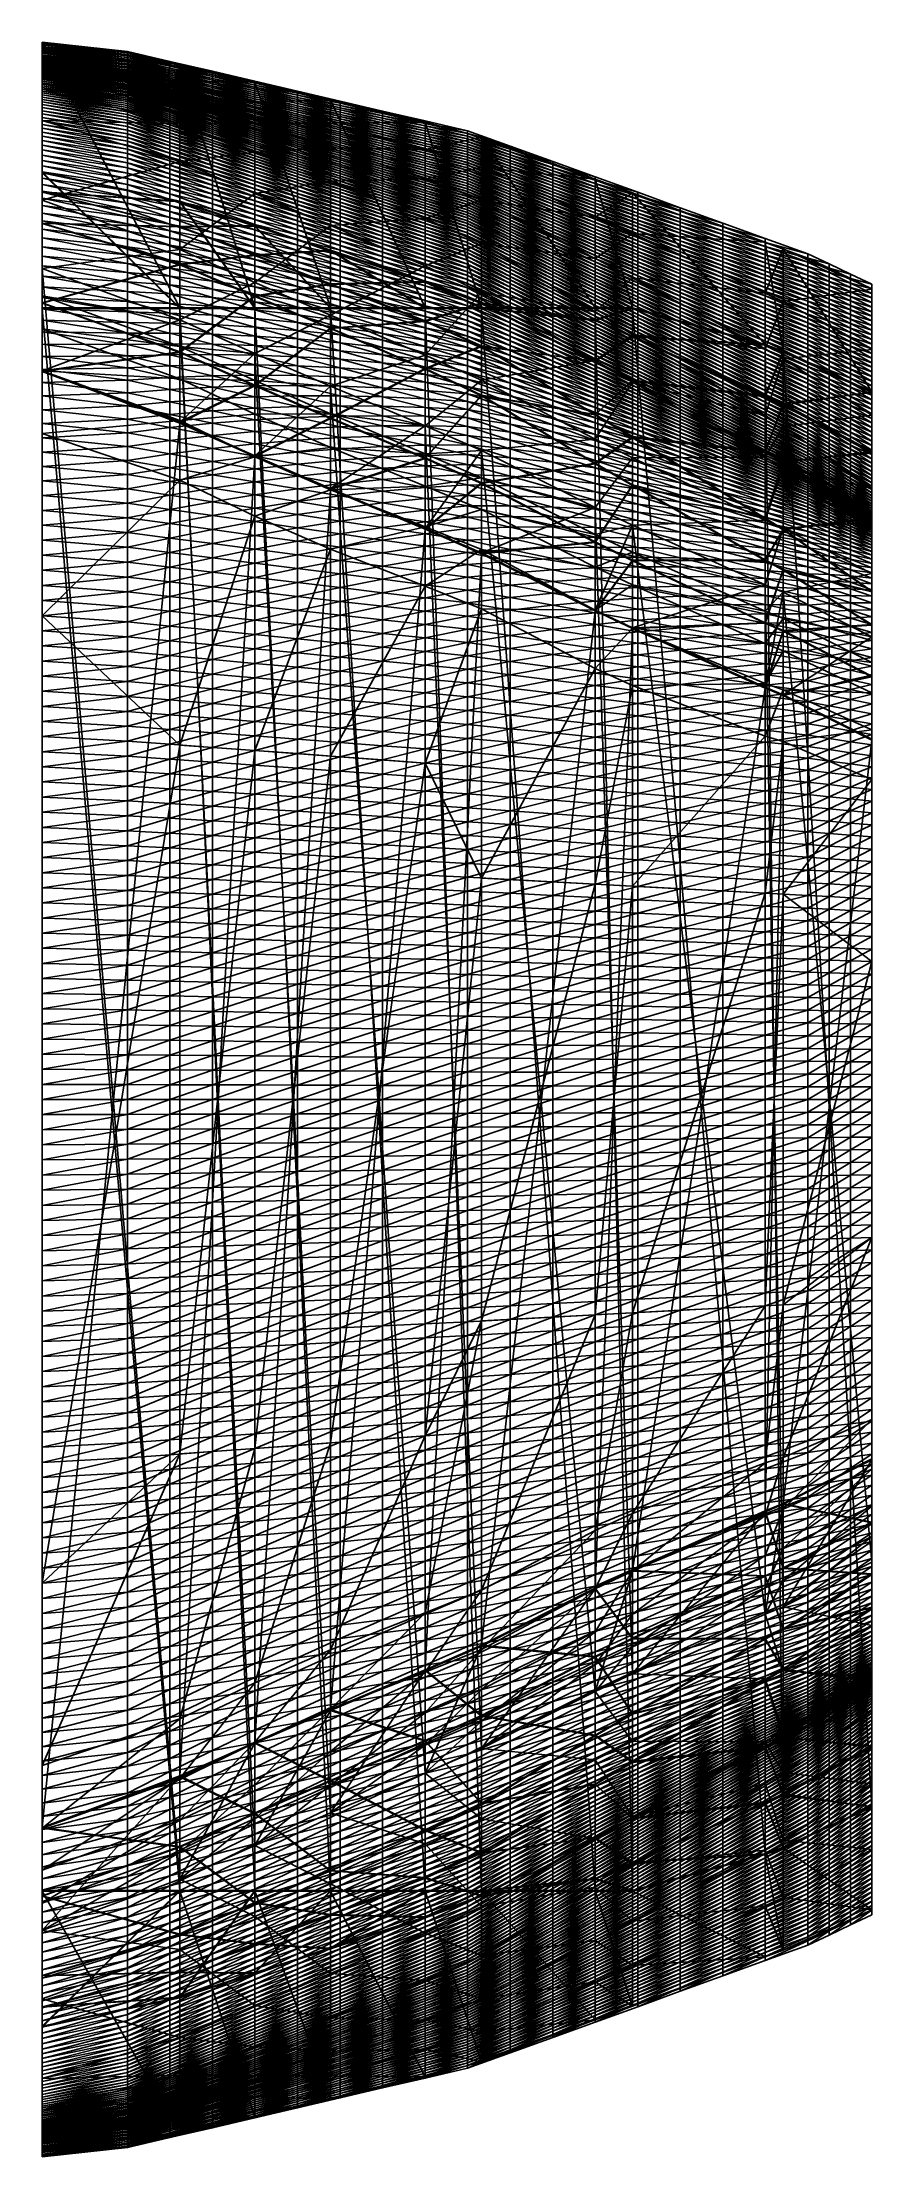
# Model space of a CAD drawing. Header units: metres. Extents: x -3 to 177, y -14 to 14.
# Drawn here: x 153.72 to 164.21, y -13.36 to 13.36 of the extents above; entities that cross this region are included whole.
import ezdxf

# ---------------------------------------------------------------- set-up
doc = ezdxf.new("R2010")
doc.units = ezdxf.units.M
for name, color, linetype, true_color in [('DB_1', 7, 'Continuous', 0x99866a), ('HOLD_1', 7, 'Continuous', 0xe6b85c), ('HULL', 7, 'Continuous', 0x528ba5), ('PARTITION_1_P', 7, 'Continuous', 0xc9ac7a), ('PARTITION_1_S', 7, 'Continuous', 0xc9ac7a), ('WBT_1_P', 7, 'Continuous', 0x5891b3), ('WBT_1_S', 7, 'Continuous', 0x417c9f)]:
    doc.layers.add(name, color=color, linetype=linetype, true_color=true_color)

msp = doc.modelspace()

# ---------------------------------------------------------------- linework, layer by layer
at = {"layer": 'DB_1'}
for points in [[(153.725, 10.155, 1.4), (153.725, 10.504, 1.75), (155.461, 9.855, 1.75)], [(153.725, 10.504, 1.75), (153.725, -10.504, 1.75), (155.461, -9.855, 1.75)], [(153.725, 10.504, 1.75), (155.461, -9.855, 1.75), (155.461, 9.855, 1.75)], [(153.725, 9.741, 1.05), (153.725, 10.155, 1.4), (155.461, 9.517, 1.4)], [(153.725, 10.155, 1.4), (155.461, 9.855, 1.75), (155.461, 9.517, 1.4)], [(153.725, 9.208, 0.7), (153.725, 9.741, 1.05), (155.461, 9.11, 1.05)], [(153.725, 9.741, 1.05), (155.461, 9.517, 1.4), (155.461, 9.11, 1.05)], [(155.461, 9.517, 1.4), (155.461, 9.855, 1.75), (156.412, 9.43, 1.75)], [(155.461, 9.855, 1.75), (155.461, -9.855, 1.75), (156.412, -9.43, 1.75)], [(155.461, 9.855, 1.75), (156.412, -9.43, 1.75), (156.412, 9.43, 1.75)], [(155.461, 9.11, 1.05), (155.461, 9.517, 1.4), (156.412, 9.086, 1.4)], [(155.461, 9.517, 1.4), (156.412, 9.43, 1.75), (156.412, 9.086, 1.4)], [(156.412, 9.086, 1.4), (156.412, 9.43, 1.75), (157.368, 9.015, 1.75)], [(156.412, 9.43, 1.75), (156.412, -9.43, 1.75), (157.368, -9.015, 1.75)], [(156.412, 9.43, 1.75), (157.368, -9.015, 1.75), (157.368, 9.015, 1.75)], [(153.725, 8.415, 0.35), (153.725, 9.208, 0.7), (155.461, 8.58, 0.7)], [(153.725, 9.208, 0.7), (155.461, 9.11, 1.05), (155.461, 8.58, 0.7)], [(155.461, 8.58, 0.7), (155.461, 9.11, 1.05), (156.412, 8.663, 1.05)], [(155.461, 9.11, 1.05), (156.412, 9.086, 1.4), (156.412, 8.663, 1.05)], [(156.412, 8.663, 1.05), (156.412, 9.086, 1.4), (157.368, 8.666, 1.4)], [(156.412, 9.086, 1.4), (157.368, 9.015, 1.75), (157.368, 8.666, 1.4)], [(157.368, 8.666, 1.4), (157.368, 9.015, 1.75), (158.562, 8.512, 1.75)], [(157.368, 9.015, 1.75), (157.368, -9.015, 1.75), (158.562, -8.512, 1.75)], [(157.368, 9.015, 1.75), (158.562, -8.512, 1.75), (158.562, 8.512, 1.75)], [(153.725, 8.415, 0.35), (155.461, 8.58, 0.7), (155.461, 7.829, 0.35)], [(155.461, 8.58, 0.7), (156.412, 8.663, 1.05), (156.412, 8.124, 0.7)], [(155.461, 7.829, 0.35), (155.461, 8.58, 0.7), (156.412, 8.124, 0.7)], [(156.412, 8.663, 1.05), (157.368, 8.666, 1.4), (157.368, 8.24, 1.05)], [(156.412, 8.124, 0.7), (156.412, 8.663, 1.05), (157.368, 8.24, 1.05)], [(157.368, 8.24, 1.05), (157.368, 8.666, 1.4), (158.562, 8.162, 1.4)], [(157.368, 8.666, 1.4), (158.562, 8.512, 1.75), (158.562, 8.162, 1.4)], [(153.725, 6.114), (153.725, 8.415, 0.35), (155.461, 7.829, 0.35)], [(158.562, 8.162, 1.4), (158.562, 8.512, 1.75), (159.275, 8.203, 1.75)], [(158.562, 8.512, 1.75), (158.562, -8.512, 1.75), (159.275, -8.203, 1.75)], [(158.562, 8.512, 1.75), (159.275, -8.203, 1.75), (159.275, 8.203, 1.75)], [(155.461, 7.829, 0.35), (156.412, 8.124, 0.7), (156.412, 7.372, 0.35)], [(156.412, 8.124, 0.7), (157.368, 8.24, 1.05), (157.368, 7.705, 0.7)], [(156.412, 7.372, 0.35), (156.412, 8.124, 0.7), (157.368, 7.705, 0.7)], [(157.368, 7.705, 0.7), (157.368, 8.24, 1.05), (158.562, 7.751, 1.05)], [(157.368, 8.24, 1.05), (158.562, 8.162, 1.4), (158.562, 7.751, 1.05)], [(158.562, 8.162, 1.4), (159.275, 8.203, 1.75), (159.275, 7.858, 1.4)], [(158.562, 7.751, 1.05), (158.562, 8.162, 1.4), (159.275, 7.858, 1.4)], [(159.275, 7.858, 1.4), (159.275, 8.203, 1.75), (160.713, 7.48, 1.75)], [(159.275, 8.203, 1.75), (159.275, -8.203, 1.75), (160.713, -7.48, 1.75)], [(159.275, 8.203, 1.75), (160.713, -7.48, 1.75), (160.713, 7.48, 1.75)], [(153.725, 6.114), (155.461, 7.829, 0.35), (155.461, 4.48)], [(155.461, 4.48), (155.461, 7.829, 0.35), (156.412, 7.372, 0.35)], [(157.368, 7.705, 0.7), (158.562, 7.751, 1.05), (158.562, 7.238, 0.7)], [(158.562, 7.751, 1.05), (159.275, 7.858, 1.4), (159.275, 7.458, 1.05)], [(158.562, 7.238, 0.7), (158.562, 7.751, 1.05), (159.275, 7.458, 1.05)], [(159.275, 7.458, 1.05), (159.275, 7.858, 1.4), (160.713, 7.142, 1.4)], [(159.275, 7.858, 1.4), (160.713, 7.48, 1.75), (160.713, 7.142, 1.4)], [(156.412, 7.372, 0.35), (157.368, 7.705, 0.7), (157.368, 6.957, 0.35)], [(157.368, 6.957, 0.35), (157.368, 7.705, 0.7), (158.562, 7.238, 0.7)], [(155.461, 4.48), (156.412, 7.372, 0.35), (156.412, 4.41)], [(156.412, 4.41), (156.412, 7.372, 0.35), (157.368, 6.957, 0.35)], [(157.368, 6.957, 0.35), (158.562, 7.238, 0.7), (158.562, 6.489, 0.35)], [(158.562, 7.238, 0.7), (159.275, 7.458, 1.05), (159.275, 6.949, 0.7)], [(158.562, 6.489, 0.35), (158.562, 7.238, 0.7), (159.275, 6.949, 0.7)], [(159.275, 6.949, 0.7), (159.275, 7.458, 1.05), (160.713, 6.729, 1.05)], [(159.275, 7.458, 1.05), (160.713, 7.142, 1.4), (160.713, 6.729, 1.05)], [(160.713, 7.142, 1.4), (160.713, 7.48, 1.75), (161.182, 7.257, 1.75)], [(160.713, 7.48, 1.75), (160.713, -7.48, 1.75), (161.182, -7.257, 1.75)], [(160.713, 7.48, 1.75), (161.182, -7.257, 1.75), (161.182, 7.257, 1.75)], [(160.713, 7.142, 1.4), (161.182, 7.257, 1.75), (161.182, 6.919, 1.4)], [(161.182, 6.919, 1.4), (161.182, 7.257, 1.75), (162.862, 6.505, 1.75)], [(161.182, 7.257, 1.75), (161.182, -7.257, 1.75), (162.862, -6.505, 1.75)], [(161.182, 7.257, 1.75), (162.862, -6.505, 1.75), (162.862, 6.505, 1.75)], [(156.412, 4.41), (157.368, 6.957, 0.35), (157.368, 4.34)], [(157.368, 4.34), (157.368, 6.957, 0.35), (158.562, 6.489, 0.35)], [(158.562, 6.489, 0.35), (159.275, 6.949, 0.7), (159.275, 6.201, 0.35)], [(159.275, 6.201, 0.35), (159.275, 6.949, 0.7), (160.713, 6.184, 0.7)], [(159.275, 6.949, 0.7), (160.713, 6.729, 1.05), (160.713, 6.184, 0.7)], [(160.713, 6.729, 1.05), (160.713, 7.142, 1.4), (161.182, 6.919, 1.4)], [(160.713, 6.729, 1.05), (161.182, 6.919, 1.4), (161.182, 6.503, 1.05)], [(160.713, 6.184, 0.7), (160.713, 6.729, 1.05), (161.182, 6.503, 1.05)], [(161.182, 6.503, 1.05), (161.182, 6.919, 1.4), (162.862, 6.171, 1.4)], [(161.182, 6.919, 1.4), (162.862, 6.505, 1.75), (162.862, 6.171, 1.4)], [(157.368, 4.34), (158.562, 6.489, 0.35), (158.562, 4.252)], [(158.562, 4.252), (158.562, 6.489, 0.35), (159.275, 6.201, 0.35)], [(160.713, 6.184, 0.7), (161.182, 6.503, 1.05), (161.182, 5.957, 0.7)], [(161.182, 5.957, 0.7), (161.182, 6.503, 1.05), (162.862, 5.762, 1.05)], [(161.182, 6.503, 1.05), (162.862, 6.171, 1.4), (162.862, 5.762, 1.05)], [(162.862, 6.171, 1.4), (162.862, 6.505, 1.75), (163.089, 6.41, 1.75)], [(162.862, 6.505, 1.75), (162.862, -6.505, 1.75), (163.089, -6.41, 1.75)], [(162.862, 6.505, 1.75), (163.089, -6.41, 1.75), (163.089, 6.41, 1.75)], [(158.562, 4.252), (159.275, 6.201, 0.35), (159.275, 2.799)], [(159.275, 2.799), (159.275, 6.201, 0.35), (160.713, 5.445, 0.35)], [(159.275, 6.201, 0.35), (160.713, 6.184, 0.7), (160.713, 5.445, 0.35)], [(160.713, 5.445, 0.35), (160.713, 6.184, 0.7), (161.182, 5.957, 0.7)], [(162.862, 6.171, 1.4), (163.089, 6.41, 1.75), (163.089, 6.078, 1.4)], [(162.862, 5.762, 1.05), (162.862, 6.171, 1.4), (163.089, 6.078, 1.4)], [(163.089, 6.078, 1.4), (163.089, 6.41, 1.75), (164.206, 5.847, 1.75)], [(163.089, 6.41, 1.75), (163.089, -6.41, 1.75), (164.206, -5.847, 1.75)], [(163.089, 6.41, 1.75), (164.206, -5.847, 1.75), (164.206, 5.847, 1.75)], [(153.725, -6.114), (153.725, 6.114), (155.461, 4.48)], [(160.713, 5.445, 0.35), (161.182, 5.957, 0.7), (161.182, 5.232, 0.35)], [(161.182, 5.232, 0.35), (161.182, 5.957, 0.7), (162.862, 5.259, 0.7)], [(161.182, 5.957, 0.7), (162.862, 5.762, 1.05), (162.862, 5.259, 0.7)], [(162.862, 5.762, 1.05), (163.089, 6.078, 1.4), (163.089, 5.672, 1.05)], [(163.089, 5.672, 1.05), (163.089, 6.078, 1.4), (164.206, 5.523, 1.4)], [(163.089, 6.078, 1.4), (164.206, 5.847, 1.75), (164.206, 5.523, 1.4)], [(162.862, 5.259, 0.7), (162.862, 5.762, 1.05), (163.089, 5.672, 1.05)], [(162.862, 5.259, 0.7), (163.089, 5.672, 1.05), (163.089, 5.177, 0.7)], [(163.089, 5.177, 0.7), (163.089, 5.672, 1.05), (164.206, 5.138, 1.05)], [(163.089, 5.672, 1.05), (164.206, 5.523, 1.4), (164.206, 5.138, 1.05)], [(159.275, 2.799), (160.713, 5.445, 0.35), (160.713, 2.722)], [(160.713, 2.722), (160.713, 5.445, 0.35), (161.182, 5.232, 0.35)], [(160.713, 2.722), (161.182, 5.232, 0.35), (161.182, 2.697)], [(161.182, 5.232, 0.35), (162.862, 5.259, 0.7), (162.862, 4.592, 0.35)], [(161.182, 2.697), (161.182, 5.232, 0.35), (162.862, 4.592, 0.35)], [(162.862, 4.592, 0.35), (162.862, 5.259, 0.7), (163.089, 5.177, 0.7)], [(162.862, 4.592, 0.35), (163.089, 5.177, 0.7), (163.089, 4.524, 0.35)], [(163.089, 4.524, 0.35), (163.089, 5.177, 0.7), (164.206, 4.67, 0.7)], [(163.089, 5.177, 0.7), (164.206, 5.138, 1.05), (164.206, 4.67, 0.7)], [(161.182, 2.697), (162.862, 4.592, 0.35), (162.862, 2.607)], [(162.862, 2.607), (162.862, 4.592, 0.35), (163.089, 4.524, 0.35)], [(163.089, 4.524, 0.35), (164.206, 4.67, 0.7), (164.206, 4.044, 0.35)], [(153.725, -6.114), (155.461, 4.48), (155.461, -4.48)], [(155.461, -4.48), (155.461, 4.48), (156.412, 4.41)], [(155.461, -4.48), (156.412, 4.41), (156.412, -4.41)], [(156.412, -4.41), (156.412, 4.41), (157.368, 4.34)], [(156.412, -4.41), (157.368, 4.34), (157.368, -4.34)], [(157.368, -4.34), (157.368, 4.34), (158.562, 4.252)], [(162.862, 2.607), (163.089, 4.524, 0.35), (163.089, 2.595)], [(163.089, 2.595), (163.089, 4.524, 0.35), (164.206, 4.044, 0.35)], [(157.368, -4.34), (158.562, 4.252), (158.562, -4.252)], [(158.562, -4.252), (158.562, 4.252), (159.275, 2.799)], [(163.089, 2.595), (164.206, 4.044, 0.35), (164.206, 1.743)], [(158.562, -4.252), (159.275, 2.799), (159.275, -2.799)], [(159.275, -2.799), (159.275, 2.799), (160.713, 2.722)], [(159.275, -2.799), (160.713, 2.722), (160.713, -2.722)], [(160.713, -2.722), (160.713, 2.722), (161.182, 2.697)], [(160.713, -2.722), (161.182, 2.697), (161.182, -2.697)], [(161.182, -2.697), (161.182, 2.697), (162.862, 2.607)], [(161.182, -2.697), (162.862, 2.607), (162.862, -2.607)], [(162.862, -2.607), (162.862, 2.607), (163.089, 2.595)], [(162.862, -2.607), (163.089, 2.595), (163.089, -2.595)], [(163.089, -2.595), (163.089, 2.595), (164.206, 1.743)], [(163.089, -2.595), (164.206, 1.743), (164.206, -1.743)], [(163.089, -4.524, 0.35), (163.089, -2.595), (164.206, -1.743)], [(163.089, -4.524, 0.35), (164.206, -1.743), (164.206, -4.044, 0.35)], [(161.182, -5.232, 0.35), (161.182, -2.697), (162.862, -2.607)], [(161.182, -5.232, 0.35), (162.862, -2.607), (162.862, -4.592, 0.35)], [(162.862, -4.592, 0.35), (162.862, -2.607), (163.089, -2.595)], [(162.862, -4.592, 0.35), (163.089, -2.595), (163.089, -4.524, 0.35)], [(158.562, -6.489, 0.35), (158.562, -4.252), (159.275, -2.799)], [(158.562, -6.489, 0.35), (159.275, -2.799), (159.275, -6.201, 0.35)], [(159.275, -6.201, 0.35), (159.275, -2.799), (160.713, -2.722)], [(159.275, -6.201, 0.35), (160.713, -2.722), (160.713, -5.445, 0.35)], [(160.713, -5.445, 0.35), (160.713, -2.722), (161.182, -2.697)], [(160.713, -5.445, 0.35), (161.182, -2.697), (161.182, -5.232, 0.35)], [(157.368, -6.957, 0.35), (157.368, -4.34), (158.562, -4.252)], [(157.368, -6.957, 0.35), (158.562, -4.252), (158.562, -6.489, 0.35)], [(163.089, -5.177, 0.7), (163.089, -4.524, 0.35), (164.206, -4.044, 0.35)], [(163.089, -5.177, 0.7), (164.206, -4.044, 0.35), (164.206, -4.67, 0.7)], [(153.725, -8.415, 0.35), (153.725, -6.114), (155.461, -4.48)], [(153.725, -8.415, 0.35), (155.461, -4.48), (155.461, -7.829, 0.35)], [(155.461, -7.829, 0.35), (155.461, -4.48), (156.412, -4.41)], [(155.461, -7.829, 0.35), (156.412, -4.41), (156.412, -7.372, 0.35)], [(156.412, -7.372, 0.35), (156.412, -4.41), (157.368, -4.34)], [(156.412, -7.372, 0.35), (157.368, -4.34), (157.368, -6.957, 0.35)], [(162.862, -5.259, 0.7), (162.862, -4.592, 0.35), (163.089, -4.524, 0.35)], [(162.862, -5.259, 0.7), (163.089, -4.524, 0.35), (163.089, -5.177, 0.7)], [(161.182, -5.957, 0.7), (161.182, -5.232, 0.35), (162.862, -4.592, 0.35)], [(161.182, -5.957, 0.7), (162.862, -4.592, 0.35), (162.862, -5.259, 0.7)], [(163.089, -5.672, 1.05), (163.089, -5.177, 0.7), (164.206, -4.67, 0.7)], [(163.089, -5.672, 1.05), (164.206, -4.67, 0.7), (164.206, -5.138, 1.05)], [(160.713, -6.184, 0.7), (160.713, -5.445, 0.35), (161.182, -5.232, 0.35)], [(160.713, -6.184, 0.7), (161.182, -5.232, 0.35), (161.182, -5.957, 0.7)], [(161.182, -6.503, 1.05), (161.182, -5.957, 0.7), (162.862, -5.259, 0.7)], [(161.182, -6.503, 1.05), (162.862, -5.259, 0.7), (162.862, -5.762, 1.05)], [(162.862, -5.762, 1.05), (162.862, -5.259, 0.7), (163.089, -5.177, 0.7)], [(162.862, -5.762, 1.05), (163.089, -5.177, 0.7), (163.089, -5.672, 1.05)], [(163.089, -6.078, 1.4), (163.089, -5.672, 1.05), (164.206, -5.138, 1.05)], [(163.089, -6.078, 1.4), (164.206, -5.138, 1.05), (164.206, -5.523, 1.4)], [(159.275, -6.949, 0.7), (159.275, -6.201, 0.35), (160.713, -5.445, 0.35)], [(159.275, -6.949, 0.7), (160.713, -5.445, 0.35), (160.713, -6.184, 0.7)], [(163.089, -6.41, 1.75), (163.089, -6.078, 1.4), (164.206, -5.523, 1.4)], [(163.089, -6.41, 1.75), (164.206, -5.523, 1.4), (164.206, -5.847, 1.75)], [(161.182, -6.919, 1.4), (161.182, -6.503, 1.05), (162.862, -5.762, 1.05)], [(161.182, -6.919, 1.4), (162.862, -5.762, 1.05), (162.862, -6.171, 1.4)], [(162.862, -6.171, 1.4), (162.862, -5.762, 1.05), (163.089, -5.672, 1.05)], [(162.862, -6.171, 1.4), (163.089, -5.672, 1.05), (163.089, -6.078, 1.4)], [(160.713, -6.729, 1.05), (160.713, -6.184, 0.7), (161.182, -5.957, 0.7)], [(160.713, -6.729, 1.05), (161.182, -5.957, 0.7), (161.182, -6.503, 1.05)], [(162.862, -6.505, 1.75), (162.862, -6.171, 1.4), (163.089, -6.078, 1.4)], [(162.862, -6.505, 1.75), (163.089, -6.078, 1.4), (163.089, -6.41, 1.75)], [(158.562, -7.238, 0.7), (158.562, -6.489, 0.35), (159.275, -6.201, 0.35)], [(158.562, -7.238, 0.7), (159.275, -6.201, 0.35), (159.275, -6.949, 0.7)], [(159.275, -7.458, 1.05), (159.275, -6.949, 0.7), (160.713, -6.184, 0.7)], [(159.275, -7.458, 1.05), (160.713, -6.184, 0.7), (160.713, -6.729, 1.05)], [(161.182, -7.257, 1.75), (161.182, -6.919, 1.4), (162.862, -6.171, 1.4)], [(161.182, -7.257, 1.75), (162.862, -6.171, 1.4), (162.862, -6.505, 1.75)], [(157.368, -7.705, 0.7), (157.368, -6.957, 0.35), (158.562, -6.489, 0.35)], [(157.368, -7.705, 0.7), (158.562, -6.489, 0.35), (158.562, -7.238, 0.7)], [(160.713, -7.142, 1.4), (160.713, -6.729, 1.05), (161.182, -6.503, 1.05)], [(160.713, -7.142, 1.4), (161.182, -6.503, 1.05), (161.182, -6.919, 1.4)], [(159.275, -7.858, 1.4), (159.275, -7.458, 1.05), (160.713, -6.729, 1.05)], [(159.275, -7.858, 1.4), (160.713, -6.729, 1.05), (160.713, -7.142, 1.4)], [(160.713, -7.48, 1.75), (160.713, -7.142, 1.4), (161.182, -6.919, 1.4)], [(160.713, -7.48, 1.75), (161.182, -6.919, 1.4), (161.182, -7.257, 1.75)], [(156.412, -8.124, 0.7), (156.412, -7.372, 0.35), (157.368, -6.957, 0.35)], [(156.412, -8.124, 0.7), (157.368, -6.957, 0.35), (157.368, -7.705, 0.7)], [(158.562, -7.751, 1.05), (158.562, -7.238, 0.7), (159.275, -6.949, 0.7)], [(158.562, -7.751, 1.05), (159.275, -6.949, 0.7), (159.275, -7.458, 1.05)], [(159.275, -8.203, 1.75), (159.275, -7.858, 1.4), (160.713, -7.142, 1.4)], [(159.275, -8.203, 1.75), (160.713, -7.142, 1.4), (160.713, -7.48, 1.75)], [(155.461, -8.58, 0.7), (155.461, -7.829, 0.35), (156.412, -7.372, 0.35)], [(155.461, -8.58, 0.7), (156.412, -7.372, 0.35), (156.412, -8.124, 0.7)], [(157.368, -8.24, 1.05), (157.368, -7.705, 0.7), (158.562, -7.238, 0.7)], [(157.368, -8.24, 1.05), (158.562, -7.238, 0.7), (158.562, -7.751, 1.05)], [(158.562, -8.162, 1.4), (158.562, -7.751, 1.05), (159.275, -7.458, 1.05)], [(158.562, -8.162, 1.4), (159.275, -7.458, 1.05), (159.275, -7.858, 1.4)], [(156.412, -8.663, 1.05), (156.412, -8.124, 0.7), (157.368, -7.705, 0.7)], [(156.412, -8.663, 1.05), (157.368, -7.705, 0.7), (157.368, -8.24, 1.05)], [(153.725, -9.208, 0.7), (153.725, -8.415, 0.35), (155.461, -7.829, 0.35)], [(153.725, -9.208, 0.7), (155.461, -7.829, 0.35), (155.461, -8.58, 0.7)], [(157.368, -8.666, 1.4), (157.368, -8.24, 1.05), (158.562, -7.751, 1.05)], [(157.368, -8.666, 1.4), (158.562, -7.751, 1.05), (158.562, -8.162, 1.4)], [(158.562, -8.512, 1.75), (158.562, -8.162, 1.4), (159.275, -7.858, 1.4)], [(158.562, -8.512, 1.75), (159.275, -7.858, 1.4), (159.275, -8.203, 1.75)], [(155.461, -9.11, 1.05), (155.461, -8.58, 0.7), (156.412, -8.124, 0.7)], [(155.461, -9.11, 1.05), (156.412, -8.124, 0.7), (156.412, -8.663, 1.05)], [(156.412, -9.086, 1.4), (156.412, -8.663, 1.05), (157.368, -8.24, 1.05)], [(156.412, -9.086, 1.4), (157.368, -8.24, 1.05), (157.368, -8.666, 1.4)], [(157.368, -9.015, 1.75), (157.368, -8.666, 1.4), (158.562, -8.162, 1.4)], [(157.368, -9.015, 1.75), (158.562, -8.162, 1.4), (158.562, -8.512, 1.75)], [(153.725, -9.741, 1.05), (153.725, -9.208, 0.7), (155.461, -8.58, 0.7)], [(153.725, -9.741, 1.05), (155.461, -8.58, 0.7), (155.461, -9.11, 1.05)], [(155.461, -9.517, 1.4), (155.461, -9.11, 1.05), (156.412, -8.663, 1.05)], [(155.461, -9.517, 1.4), (156.412, -8.663, 1.05), (156.412, -9.086, 1.4)], [(156.412, -9.43, 1.75), (156.412, -9.086, 1.4), (157.368, -8.666, 1.4)], [(156.412, -9.43, 1.75), (157.368, -8.666, 1.4), (157.368, -9.015, 1.75)], [(153.725, -10.155, 1.4), (153.725, -9.741, 1.05), (155.461, -9.11, 1.05)], [(153.725, -10.155, 1.4), (155.461, -9.11, 1.05), (155.461, -9.517, 1.4)], [(155.461, -9.855, 1.75), (155.461, -9.517, 1.4), (156.412, -9.086, 1.4)], [(155.461, -9.855, 1.75), (156.412, -9.086, 1.4), (156.412, -9.43, 1.75)], [(153.725, -10.504, 1.75), (153.725, -10.155, 1.4), (155.461, -9.517, 1.4)], [(153.725, -10.504, 1.75), (155.461, -9.517, 1.4), (155.461, -9.855, 1.75)]]:
    msp.add_3dface(points, dxfattribs=at)
at = {"layer": 'HOLD_1'}
for points in [[(153.725, 11.465, 8.001), (153.725, 11.713, 10.599), (155.461, 11.343, 10.599)], [(153.725, 11.713, 10.599), (153.725, 9.996, 12.672), (155.461, 9.996, 12.673)], [(153.725, 11.713, 10.599), (155.461, 9.996, 12.673), (155.461, 11.343, 10.599)], [(153.725, 11.069, 5.751), (153.725, 11.465, 8.001), (155.461, 11.027, 8.001)], [(153.725, 11.465, 8.001), (155.461, 11.343, 10.599), (155.461, 11.027, 8.001)], [(155.461, 11.027, 8.001), (155.461, 11.343, 10.599), (156.412, 11.037, 10.6)], [(155.461, 11.343, 10.599), (155.461, 9.996, 12.673), (156.412, 9.996, 12.673)], [(155.461, 11.343, 10.599), (156.412, 9.996, 12.673), (156.412, 11.037, 10.6)], [(153.725, 10.063, 3.002), (153.725, 11.069, 5.751), (155.461, 10.55, 5.751)], [(153.725, 11.069, 5.751), (155.461, 11.027, 8.001), (155.461, 10.55, 5.751)], [(155.461, 11.027, 8.001), (156.412, 11.037, 10.6), (156.412, 10.667, 8.001)], [(155.461, 10.55, 5.751), (155.461, 11.027, 8.001), (156.412, 10.667, 8.001)], [(156.412, 10.667, 8.001), (156.412, 11.037, 10.6), (157.368, 10.725, 10.6)], [(156.412, 11.037, 10.6), (156.412, 9.996, 12.673), (157.368, 9.996, 12.673)], [(156.412, 11.037, 10.6), (157.368, 9.996, 12.673), (157.368, 10.725, 10.6)], [(156.412, 10.667, 8.001), (157.368, 10.725, 10.6), (157.368, 10.3, 8.002)], [(157.368, 10.3, 8.002), (157.368, 10.725, 10.6), (158.562, 10.33, 10.601)], [(157.368, 10.725, 10.6), (157.368, 9.996, 12.673), (158.562, 9.996, 12.673)], [(157.368, 10.725, 10.6), (158.562, 9.996, 12.673), (158.562, 10.33, 10.601)], [(153.725, 10.063, 3.002), (155.461, 10.55, 5.751), (155.461, 9.441, 3.002)], [(155.461, 10.55, 5.751), (156.412, 10.667, 8.001), (156.412, 10.148, 5.751)], [(155.461, 9.441, 3.002), (155.461, 10.55, 5.751), (156.412, 10.148, 5.751)], [(156.412, 10.148, 5.751), (156.412, 10.667, 8.001), (157.368, 10.3, 8.002)], [(156.412, 10.148, 5.751), (157.368, 10.3, 8.002), (157.368, 9.742, 5.751)], [(157.368, 10.3, 8.002), (158.562, 10.33, 10.601), (158.562, 9.832, 8.002)], [(157.368, 9.742, 5.751), (157.368, 10.3, 8.002), (158.562, 9.832, 8.002)], [(158.562, 9.832, 8.002), (158.562, 10.33, 10.601), (159.275, 10.061, 10.602)], [(158.562, 10.33, 10.601), (158.562, 9.996, 12.673), (159.275, 9.996, 12.671)], [(158.562, 10.33, 10.601), (159.275, 9.996, 12.671), (159.275, 10.061, 10.602)], [(153.725, 9.199, 1.75), (153.725, 10.063, 3.002), (155.461, 9.441, 3.002)], [(153.725, 9.996, 12.672), (153.725, 9.996, 14.6), (155.461, 9.996, 14.6)], [(153.725, 9.996, 12.672), (155.461, 9.996, 14.6), (155.461, 9.996, 12.673)], [(153.725, 9.996, 14.6), (153.725, -9.996, 14.6), (155.461, -9.996, 14.6)], [(153.725, 9.996, 14.6), (155.461, -9.996, 14.6), (155.461, 9.996, 14.6)], [(155.461, 9.441, 3.002), (156.412, 10.148, 5.751), (156.412, 9.021, 3.002)], [(155.461, 9.996, 12.673), (155.461, 9.996, 14.6), (156.412, 9.996, 14.6)], [(155.461, 9.996, 12.673), (156.412, 9.996, 14.6), (156.412, 9.996, 12.673)], [(155.461, 9.996, 14.6), (155.461, -9.996, 14.6), (156.412, -9.996, 14.6)], [(155.461, 9.996, 14.6), (156.412, -9.996, 14.6), (156.412, 9.996, 14.6)], [(156.412, 9.021, 3.002), (156.412, 10.148, 5.751), (157.368, 9.742, 5.751)], [(156.412, 9.996, 12.673), (156.412, 9.996, 14.6), (157.368, 9.996, 14.6)], [(156.412, 9.996, 12.673), (157.368, 9.996, 14.6), (157.368, 9.996, 12.673)], [(156.412, 9.996, 14.6), (156.412, -9.996, 14.6), (157.368, -9.996, 14.6)], [(156.412, 9.996, 14.6), (157.368, -9.996, 14.6), (157.368, 9.996, 14.6)], [(157.368, 9.996, 12.673), (157.368, 9.996, 14.6), (158.562, 9.996, 14.6)], [(157.368, 9.996, 12.673), (158.562, 9.996, 14.6), (158.562, 9.996, 12.673)], [(157.368, 9.996, 14.6), (157.368, -9.996, 14.6), (158.562, -9.996, 14.6)], [(157.368, 9.996, 14.6), (158.562, -9.996, 14.6), (158.562, 9.996, 14.6)], [(158.562, 9.832, 8.002), (159.275, 10.061, 10.602), (159.275, 9.515, 8.002)], [(158.562, 9.996, 12.673), (158.562, 9.996, 14.6), (159.275, 9.996, 14.6)], [(158.562, 9.996, 12.673), (159.275, 9.996, 14.6), (159.275, 9.996, 12.671)], [(158.562, 9.996, 14.6), (158.562, -9.996, 14.6), (159.275, -9.996, 14.6)], [(158.562, 9.996, 14.6), (159.275, -9.996, 14.6), (159.275, 9.996, 14.6)], [(159.275, 9.515, 8.002), (159.275, 10.061, 10.602), (160.713, 9.332, 10.632)], [(159.275, 10.061, 10.602), (159.275, 9.996, 12.671), (160.713, 9.847, 12.676)], [(159.275, 10.061, 10.602), (160.713, 9.847, 12.676), (160.713, 9.332, 10.632)], [(159.275, 9.996, 12.671), (159.275, 9.996, 14.6), (160.713, 9.996, 14.6)], [(159.275, 9.996, 12.671), (160.713, 9.996, 14.6), (160.713, 9.847, 12.676)], [(159.275, 9.996, 14.6), (159.275, -9.996, 14.6), (160.713, -9.996, 14.6)], [(159.275, 9.996, 14.6), (160.713, -9.996, 14.6), (160.713, 9.996, 14.6)], [(160.713, 9.847, 12.676), (160.713, 9.996, 14.6), (161.182, 9.996, 14.6)], [(160.713, 9.847, 12.676), (161.182, 9.996, 14.6), (161.182, 9.64, 12.678)], [(160.713, 9.996, 14.6), (160.713, -9.996, 14.6), (161.182, -9.996, 14.6)], [(160.713, 9.996, 14.6), (161.182, -9.996, 14.6), (161.182, 9.996, 14.6)], [(161.182, 9.64, 12.678), (161.182, 9.996, 14.6), (162.862, 9.532, 14.6)], [(161.182, 9.996, 14.6), (161.182, -9.996, 14.6), (162.862, -9.532, 14.6)], [(161.182, 9.996, 14.6), (162.862, -9.532, 14.6), (162.862, 9.532, 14.6)], [(156.412, 9.021, 3.002), (157.368, 9.742, 5.751), (157.368, 8.607, 3.002)], [(157.368, 9.742, 5.751), (158.562, 9.832, 8.002), (158.562, 9.231, 5.751)], [(157.368, 8.607, 3.002), (157.368, 9.742, 5.751), (158.562, 9.231, 5.751)], [(158.562, 9.231, 5.751), (158.562, 9.832, 8.002), (159.275, 9.515, 8.002)], [(160.713, 9.332, 10.632), (160.713, 9.847, 12.676), (161.182, 9.64, 12.678)], [(160.713, 9.332, 10.632), (161.182, 9.64, 12.678), (161.182, 9.089, 10.638)], [(161.182, 9.089, 10.638), (161.182, 9.64, 12.678), (162.862, 8.899, 12.715)], [(161.182, 9.64, 12.678), (162.862, 9.532, 14.6), (162.862, 8.899, 12.715)], [(153.725, 9.199, 1.75), (155.461, 9.441, 3.002), (155.461, 8.549, 1.75)], [(155.461, 8.549, 1.75), (155.461, 9.441, 3.002), (156.412, 9.021, 3.002)], [(158.562, 9.231, 5.751), (159.275, 9.515, 8.002), (159.275, 8.895, 5.751)], [(159.275, 8.895, 5.751), (159.275, 9.515, 8.002), (160.713, 8.652, 8.005)], [(159.275, 9.515, 8.002), (160.713, 9.332, 10.632), (160.713, 8.652, 8.005)], [(162.862, 8.899, 12.715), (162.862, 9.532, 14.6), (163.089, 9.448, 14.6)], [(162.862, 9.532, 14.6), (162.862, -9.532, 14.6), (163.089, -9.448, 14.6)], [(162.862, 9.532, 14.6), (163.089, -9.448, 14.6), (163.089, 9.448, 14.6)], [(162.862, 8.899, 12.715), (163.089, 9.448, 14.6), (163.089, 8.795, 12.713)], [(163.089, 8.795, 12.713), (163.089, 9.448, 14.6), (164.206, 8.935, 14.6)], [(163.089, 9.448, 14.6), (163.089, -9.448, 14.6), (164.206, -8.935, 14.6)], [(163.089, 9.448, 14.6), (164.206, -8.935, 14.6), (164.206, 8.935, 14.6)], [(153.725, -9.199, 1.75), (153.725, 9.199, 1.75), (155.461, 8.549, 1.75)], [(157.368, 8.607, 3.002), (158.562, 9.231, 5.751), (158.562, 8.101, 3.002)], [(158.562, 8.101, 3.002), (158.562, 9.231, 5.751), (159.275, 8.895, 5.751)], [(160.713, 8.652, 8.005), (160.713, 9.332, 10.632), (161.182, 9.089, 10.638)], [(160.713, 8.652, 8.005), (161.182, 9.089, 10.638), (161.182, 8.363, 7.99)], [(161.182, 8.363, 7.99), (161.182, 9.089, 10.638), (162.862, 8.177, 10.592)], [(161.182, 9.089, 10.638), (162.862, 8.899, 12.715), (162.862, 8.177, 10.592)], [(155.461, 8.549, 1.75), (156.412, 9.021, 3.002), (156.412, 8.125, 1.75)], [(156.412, 8.125, 1.75), (156.412, 9.021, 3.002), (157.368, 8.607, 3.002)], [(158.562, 8.101, 3.002), (159.275, 8.895, 5.751), (159.275, 7.785, 3.002)], [(159.275, 7.785, 3.002), (159.275, 8.895, 5.751), (160.713, 8.034, 5.75)], [(159.275, 8.895, 5.751), (160.713, 8.652, 8.005), (160.713, 8.034, 5.75)], [(162.862, 8.177, 10.592), (162.862, 8.899, 12.715), (163.089, 8.795, 12.713)], [(163.089, 8.795, 12.713), (164.206, 8.935, 14.6), (164.206, 8.189, 12.713)], [(156.412, 8.125, 1.75), (157.368, 8.607, 3.002), (157.368, 7.71, 1.75)], [(157.368, 7.71, 1.75), (157.368, 8.607, 3.002), (158.562, 8.101, 3.002)], [(160.713, 8.034, 5.75), (160.713, 8.652, 8.005), (161.182, 8.363, 7.99)], [(162.862, 8.177, 10.592), (163.089, 8.795, 12.713), (163.089, 8.054, 10.594)], [(163.089, 8.054, 10.594), (163.089, 8.795, 12.713), (164.206, 8.189, 12.713)], [(153.725, -9.199, 1.75), (155.461, 8.549, 1.75), (155.461, -8.549, 1.75)], [(155.461, -8.549, 1.75), (155.461, 8.549, 1.75), (156.412, 8.125, 1.75)], [(160.713, 8.034, 5.75), (161.182, 8.363, 7.99), (161.182, 7.76, 5.75)], [(161.182, 7.76, 5.75), (161.182, 8.363, 7.99), (162.862, 7.339, 8.001)], [(161.182, 8.363, 7.99), (162.862, 8.177, 10.592), (162.862, 7.339, 8.001)], [(155.461, -8.549, 1.75), (156.412, 8.125, 1.75), (156.412, -8.125, 1.75)], [(156.412, -8.125, 1.75), (156.412, 8.125, 1.75), (157.368, 7.71, 1.75)], [(157.368, 7.71, 1.75), (158.562, 8.101, 3.002), (158.562, 7.207, 1.75)], [(158.562, 7.207, 1.75), (158.562, 8.101, 3.002), (159.275, 7.785, 3.002)], [(159.275, 7.785, 3.002), (160.713, 8.034, 5.75), (160.713, 7.039, 3.001)], [(160.713, 7.039, 3.001), (160.713, 8.034, 5.75), (161.182, 7.76, 5.75)], [(162.862, 7.339, 8.001), (162.862, 8.177, 10.592), (163.089, 8.054, 10.594)], [(162.862, 7.339, 8.001), (163.089, 8.054, 10.594), (163.089, 7.2, 8.001)], [(163.089, 8.054, 10.594), (164.206, 8.189, 12.713), (164.206, 7.343, 10.597)], [(163.089, 7.2, 8.001), (163.089, 8.054, 10.594), (164.206, 7.343, 10.597)], [(158.562, 7.207, 1.75), (159.275, 7.785, 3.002), (159.275, 6.898, 1.75)], [(159.275, 6.898, 1.75), (159.275, 7.785, 3.002), (160.713, 7.039, 3.001)], [(160.713, 7.039, 3.001), (161.182, 7.76, 5.75), (161.182, 6.806, 3.001)], [(161.182, 6.806, 3.001), (161.182, 7.76, 5.75), (162.862, 6.811, 5.748)], [(161.182, 7.76, 5.75), (162.862, 7.339, 8.001), (162.862, 6.811, 5.748)], [(156.412, -8.125, 1.75), (157.368, 7.71, 1.75), (157.368, -7.71, 1.75)], [(157.368, -7.71, 1.75), (157.368, 7.71, 1.75), (158.562, 7.207, 1.75)], [(162.862, 6.811, 5.748), (162.862, 7.339, 8.001), (163.089, 7.2, 8.001)], [(163.089, 7.2, 8.001), (164.206, 7.343, 10.597), (164.206, 6.416, 8.001)], [(157.368, -7.71, 1.75), (158.562, 7.207, 1.75), (158.562, -7.207, 1.75)], [(158.562, -7.207, 1.75), (158.562, 7.207, 1.75), (159.275, 6.898, 1.75)], [(159.275, 6.898, 1.75), (160.713, 7.039, 3.001), (160.713, 6.175, 1.75)], [(160.713, 6.175, 1.75), (160.713, 7.039, 3.001), (161.182, 6.806, 3.001)], [(162.862, 6.811, 5.748), (163.089, 7.2, 8.001), (163.089, 6.688, 5.748)], [(163.089, 6.688, 5.748), (163.089, 7.2, 8.001), (164.206, 6.416, 8.001)], [(158.562, -7.207, 1.75), (159.275, 6.898, 1.75), (159.275, -6.898, 1.75)], [(159.275, -6.898, 1.75), (159.275, 6.898, 1.75), (160.713, 6.175, 1.75)], [(160.713, 6.175, 1.75), (161.182, 6.806, 3.001), (161.182, 5.952, 1.75)], [(161.182, 6.806, 3.001), (162.862, 6.811, 5.748), (162.862, 6.018, 3.001)], [(161.182, 5.952, 1.75), (161.182, 6.806, 3.001), (162.862, 6.018, 3.001)], [(162.862, 6.018, 3.001), (162.862, 6.811, 5.748), (163.089, 6.688, 5.748)], [(162.862, 6.018, 3.001), (163.089, 6.688, 5.748), (163.089, 5.917, 3.001)], [(163.089, 5.917, 3.001), (163.089, 6.688, 5.748), (164.206, 5.993, 5.746)], [(163.089, 6.688, 5.748), (164.206, 6.416, 8.001), (164.206, 5.993, 5.746)], [(159.275, -6.898, 1.75), (160.713, 6.175, 1.75), (160.713, -6.175, 1.75)], [(160.713, -6.175, 1.75), (160.713, 6.175, 1.75), (161.182, 5.952, 1.75)], [(160.713, -6.175, 1.75), (161.182, 5.952, 1.75), (161.182, -5.952, 1.75)], [(161.182, 5.952, 1.75), (162.862, 6.018, 3.001), (162.862, 5.2, 1.75)], [(161.182, -5.952, 1.75), (161.182, 5.952, 1.75), (162.862, 5.2, 1.75)], [(162.862, 5.2, 1.75), (162.862, 6.018, 3.001), (163.089, 5.917, 3.001)], [(162.862, 5.2, 1.75), (163.089, 5.917, 3.001), (163.089, 5.104, 1.75)], [(163.089, 5.917, 3.001), (164.206, 5.993, 5.746), (164.206, 5.342, 3.001)], [(163.089, 5.104, 1.75), (163.089, 5.917, 3.001), (164.206, 5.342, 3.001)], [(161.182, -5.952, 1.75), (162.862, 5.2, 1.75), (162.862, -5.2, 1.75)], [(162.862, -5.2, 1.75), (162.862, 5.2, 1.75), (163.089, 5.104, 1.75)], [(162.862, -5.2, 1.75), (163.089, 5.104, 1.75), (163.089, -5.104, 1.75)], [(163.089, 5.104, 1.75), (164.206, 5.342, 3.001), (164.206, 4.542, 1.75)], [(163.089, -5.104, 1.75), (163.089, 5.104, 1.75), (164.206, 4.542, 1.75)], [(163.089, -5.104, 1.75), (164.206, 4.542, 1.75), (164.206, -4.542, 1.75)], [(163.089, -5.104, 1.75), (164.206, -4.542, 1.75), (164.206, -5.342, 3.001)], [(161.182, -5.952, 1.75), (162.862, -5.2, 1.75), (162.862, -6.018, 3.001)], [(162.862, -5.2, 1.75), (163.089, -5.104, 1.75), (163.089, -5.917, 3.001)], [(162.862, -6.018, 3.001), (162.862, -5.2, 1.75), (163.089, -5.917, 3.001)], [(163.089, -5.917, 3.001), (163.089, -5.104, 1.75), (164.206, -5.342, 3.001)], [(163.089, -5.917, 3.001), (164.206, -5.342, 3.001), (164.206, -5.993, 5.746)], [(160.713, -6.175, 1.75), (161.182, -5.952, 1.75), (161.182, -6.806, 3.001)], [(161.182, -6.806, 3.001), (161.182, -5.952, 1.75), (162.862, -6.018, 3.001)], [(161.182, -6.806, 3.001), (162.862, -6.018, 3.001), (162.862, -6.811, 5.748)], [(162.862, -6.018, 3.001), (163.089, -5.917, 3.001), (163.089, -6.688, 5.748)], [(162.862, -6.811, 5.748), (162.862, -6.018, 3.001), (163.089, -6.688, 5.748)], [(163.089, -6.688, 5.748), (163.089, -5.917, 3.001), (164.206, -5.993, 5.746)], [(163.089, -6.688, 5.748), (164.206, -5.993, 5.746), (164.206, -6.416, 8.001)], [(159.275, -6.898, 1.75), (160.713, -6.175, 1.75), (160.713, -7.039, 3.001)], [(160.713, -7.039, 3.001), (160.713, -6.175, 1.75), (161.182, -6.806, 3.001)], [(163.089, -7.2, 8.001), (164.206, -6.416, 8.001), (164.206, -7.343, 10.597)], [(163.089, -7.2, 8.001), (163.089, -6.688, 5.748), (164.206, -6.416, 8.001)], [(158.562, -7.207, 1.75), (159.275, -6.898, 1.75), (159.275, -7.785, 3.002)], [(159.275, -7.785, 3.002), (159.275, -6.898, 1.75), (160.713, -7.039, 3.001)], [(160.713, -7.039, 3.001), (161.182, -6.806, 3.001), (161.182, -7.76, 5.75)], [(161.182, -7.76, 5.75), (161.182, -6.806, 3.001), (162.862, -6.811, 5.748)], [(161.182, -7.76, 5.75), (162.862, -6.811, 5.748), (162.862, -7.339, 8.001)], [(162.862, -6.811, 5.748), (163.089, -6.688, 5.748), (163.089, -7.2, 8.001)], [(162.862, -7.339, 8.001), (162.862, -6.811, 5.748), (163.089, -7.2, 8.001)], [(157.368, -7.71, 1.75), (158.562, -7.207, 1.75), (158.562, -8.101, 3.002)], [(158.562, -8.101, 3.002), (158.562, -7.207, 1.75), (159.275, -7.785, 3.002)], [(159.275, -7.785, 3.002), (160.713, -7.039, 3.001), (160.713, -8.034, 5.75)], [(160.713, -8.034, 5.75), (160.713, -7.039, 3.001), (161.182, -7.76, 5.75)], [(162.862, -7.339, 8.001), (163.089, -7.2, 8.001), (163.089, -8.054, 10.594)], [(163.089, -8.054, 10.594), (163.089, -7.2, 8.001), (164.206, -7.343, 10.597)], [(161.182, -8.363, 7.99), (162.862, -7.339, 8.001), (162.862, -8.177, 10.592)], [(161.182, -8.363, 7.99), (161.182, -7.76, 5.75), (162.862, -7.339, 8.001)], [(162.862, -8.177, 10.592), (162.862, -7.339, 8.001), (163.089, -8.054, 10.594)], [(163.089, -8.054, 10.594), (164.206, -7.343, 10.597), (164.206, -8.189, 12.713)], [(156.412, -8.125, 1.75), (157.368, -7.71, 1.75), (157.368, -8.607, 3.002)], [(157.368, -8.607, 3.002), (157.368, -7.71, 1.75), (158.562, -8.101, 3.002)], [(158.562, -8.101, 3.002), (159.275, -7.785, 3.002), (159.275, -8.895, 5.751)], [(159.275, -8.895, 5.751), (159.275, -7.785, 3.002), (160.713, -8.034, 5.75)], [(160.713, -8.034, 5.75), (161.182, -7.76, 5.75), (161.182, -8.363, 7.99)], [(155.461, -8.549, 1.75), (156.412, -8.125, 1.75), (156.412, -9.021, 3.002)], [(156.412, -9.021, 3.002), (156.412, -8.125, 1.75), (157.368, -8.607, 3.002)], [(157.368, -8.607, 3.002), (158.562, -8.101, 3.002), (158.562, -9.231, 5.751)], [(158.562, -9.231, 5.751), (158.562, -8.101, 3.002), (159.275, -8.895, 5.751)], [(159.275, -8.895, 5.751), (160.713, -8.034, 5.75), (160.713, -8.652, 8.005)], [(160.713, -8.652, 8.005), (160.713, -8.034, 5.75), (161.182, -8.363, 7.99)], [(161.182, -9.089, 10.638), (162.862, -8.177, 10.592), (162.862, -8.899, 12.715)], [(161.182, -9.089, 10.638), (161.182, -8.363, 7.99), (162.862, -8.177, 10.592)], [(162.862, -8.177, 10.592), (163.089, -8.054, 10.594), (163.089, -8.795, 12.713)], [(162.862, -8.899, 12.715), (162.862, -8.177, 10.592), (163.089, -8.795, 12.713)], [(163.089, -8.795, 12.713), (163.089, -8.054, 10.594), (164.206, -8.189, 12.713)], [(163.089, -8.795, 12.713), (164.206, -8.189, 12.713), (164.206, -8.935, 14.6)], [(153.725, -9.199, 1.75), (155.461, -8.549, 1.75), (155.461, -9.441, 3.002)], [(155.461, -9.441, 3.002), (155.461, -8.549, 1.75), (156.412, -9.021, 3.002)], [(160.713, -8.652, 8.005), (161.182, -8.363, 7.99), (161.182, -9.089, 10.638)], [(156.412, -9.021, 3.002), (157.368, -8.607, 3.002), (157.368, -9.742, 5.751)], [(157.368, -9.742, 5.751), (157.368, -8.607, 3.002), (158.562, -9.231, 5.751)], [(159.275, -9.515, 8.002), (160.713, -8.652, 8.005), (160.713, -9.332, 10.632)], [(159.275, -9.515, 8.002), (159.275, -8.895, 5.751), (160.713, -8.652, 8.005)], [(160.713, -9.332, 10.632), (160.713, -8.652, 8.005), (161.182, -9.089, 10.638)], [(162.862, -8.899, 12.715), (163.089, -8.795, 12.713), (163.089, -9.448, 14.6)], [(163.089, -9.448, 14.6), (163.089, -8.795, 12.713), (164.206, -8.935, 14.6)], [(155.461, -9.441, 3.002), (156.412, -9.021, 3.002), (156.412, -10.148, 5.751)], [(156.412, -10.148, 5.751), (156.412, -9.021, 3.002), (157.368, -9.742, 5.751)], [(158.562, -9.231, 5.751), (159.275, -8.895, 5.751), (159.275, -9.515, 8.002)], [(161.182, -9.64, 12.678), (162.862, -8.899, 12.715), (162.862, -9.532, 14.6)], [(161.182, -9.64, 12.678), (161.182, -9.089, 10.638), (162.862, -8.899, 12.715)], [(162.862, -9.532, 14.6), (162.862, -8.899, 12.715), (163.089, -9.448, 14.6)], [(153.725, -10.063, 3.002), (153.725, -9.199, 1.75), (155.461, -9.441, 3.002)], [(157.368, -9.742, 5.751), (158.562, -9.231, 5.751), (158.562, -9.832, 8.002)], [(158.562, -9.832, 8.002), (158.562, -9.231, 5.751), (159.275, -9.515, 8.002)], [(159.275, -10.061, 10.602), (160.713, -9.332, 10.632), (160.713, -9.847, 12.676)], [(159.275, -10.061, 10.602), (159.275, -9.515, 8.002), (160.713, -9.332, 10.632)], [(160.713, -9.332, 10.632), (161.182, -9.089, 10.638), (161.182, -9.64, 12.678)], [(160.713, -9.847, 12.676), (160.713, -9.332, 10.632), (161.182, -9.64, 12.678)], [(153.725, -10.063, 3.002), (155.461, -9.441, 3.002), (155.461, -10.55, 5.751)], [(155.461, -10.55, 5.751), (155.461, -9.441, 3.002), (156.412, -10.148, 5.751)], [(158.562, -9.832, 8.002), (159.275, -9.515, 8.002), (159.275, -10.061, 10.602)], [(161.182, -9.996, 14.6), (161.182, -9.64, 12.678), (162.862, -9.532, 14.6)], [(156.412, -10.148, 5.751), (157.368, -9.742, 5.751), (157.368, -10.3, 8.002)], [(157.368, -10.3, 8.002), (157.368, -9.742, 5.751), (158.562, -9.832, 8.002)], [(157.368, -10.3, 8.002), (158.562, -9.832, 8.002), (158.562, -10.33, 10.601)], [(158.562, -10.33, 10.601), (158.562, -9.832, 8.002), (159.275, -10.061, 10.602)], [(159.275, -9.996, 12.671), (160.713, -9.847, 12.676), (160.713, -9.996, 14.6)], [(159.275, -9.996, 12.671), (159.275, -10.061, 10.602), (160.713, -9.847, 12.676)], [(160.713, -9.847, 12.676), (161.182, -9.64, 12.678), (161.182, -9.996, 14.6)], [(160.713, -9.996, 14.6), (160.713, -9.847, 12.676), (161.182, -9.996, 14.6)], [(153.725, -9.996, 14.6), (153.725, -9.996, 12.672), (155.461, -9.996, 14.6)], [(153.725, -9.996, 12.672), (155.461, -9.996, 12.673), (155.461, -9.996, 14.6)], [(153.725, -9.996, 12.672), (153.725, -11.713, 10.599), (155.461, -9.996, 12.673)], [(153.725, -11.713, 10.599), (155.461, -11.343, 10.599), (155.461, -9.996, 12.673)], [(153.725, -11.069, 5.751), (153.725, -10.063, 3.002), (155.461, -10.55, 5.751)], [(155.461, -9.996, 14.6), (155.461, -9.996, 12.673), (156.412, -9.996, 14.6)], [(155.461, -9.996, 12.673), (156.412, -9.996, 12.673), (156.412, -9.996, 14.6)], [(155.461, -9.996, 12.673), (155.461, -11.343, 10.599), (156.412, -9.996, 12.673)], [(155.461, -11.343, 10.599), (156.412, -11.037, 10.6), (156.412, -9.996, 12.673)], [(155.461, -10.55, 5.751), (156.412, -10.148, 5.751), (156.412, -10.667, 8.001)], [(156.412, -9.996, 14.6), (156.412, -9.996, 12.673), (157.368, -9.996, 14.6)], [(156.412, -9.996, 12.673), (157.368, -9.996, 12.673), (157.368, -9.996, 14.6)], [(156.412, -9.996, 12.673), (156.412, -11.037, 10.6), (157.368, -9.996, 12.673)], [(156.412, -11.037, 10.6), (157.368, -10.725, 10.6), (157.368, -9.996, 12.673)], [(156.412, -10.667, 8.001), (156.412, -10.148, 5.751), (157.368, -10.3, 8.002)], [(157.368, -9.996, 14.6), (157.368, -9.996, 12.673), (158.562, -9.996, 14.6)], [(157.368, -9.996, 12.673), (158.562, -9.996, 12.673), (158.562, -9.996, 14.6)], [(157.368, -9.996, 12.673), (157.368, -10.725, 10.6), (158.562, -9.996, 12.673)], [(157.368, -10.725, 10.6), (158.562, -10.33, 10.601), (158.562, -9.996, 12.673)], [(158.562, -9.996, 14.6), (158.562, -9.996, 12.673), (159.275, -9.996, 14.6)], [(158.562, -9.996, 12.673), (159.275, -9.996, 12.671), (159.275, -9.996, 14.6)], [(158.562, -9.996, 12.673), (158.562, -10.33, 10.601), (159.275, -9.996, 12.671)], [(158.562, -10.33, 10.601), (159.275, -10.061, 10.602), (159.275, -9.996, 12.671)], [(159.275, -9.996, 14.6), (159.275, -9.996, 12.671), (160.713, -9.996, 14.6)], [(156.412, -10.667, 8.001), (157.368, -10.3, 8.002), (157.368, -10.725, 10.6)], [(157.368, -10.725, 10.6), (157.368, -10.3, 8.002), (158.562, -10.33, 10.601)], [(153.725, -11.069, 5.751), (155.461, -10.55, 5.751), (155.461, -11.027, 8.001)], [(155.461, -11.027, 8.001), (155.461, -10.55, 5.751), (156.412, -10.667, 8.001)], [(155.461, -11.027, 8.001), (156.412, -10.667, 8.001), (156.412, -11.037, 10.6)], [(156.412, -11.037, 10.6), (156.412, -10.667, 8.001), (157.368, -10.725, 10.6)], [(153.725, -11.465, 8.001), (155.461, -11.027, 8.001), (155.461, -11.343, 10.599)], [(153.725, -11.465, 8.001), (153.725, -11.069, 5.751), (155.461, -11.027, 8.001)], [(155.461, -11.343, 10.599), (155.461, -11.027, 8.001), (156.412, -11.037, 10.6)], [(153.725, -11.713, 10.599), (153.725, -11.465, 8.001), (155.461, -11.343, 10.599)]]:
    msp.add_3dface(points, dxfattribs=at)
at = {"layer": 'HULL'}
for points in [[(153.725, 13.344, 14.451), (153.725, 13.361, 14.641), (154.8, 13.246, 14.646)], [(153.725, 13.327, 14.261), (153.725, 13.344, 14.451), (154.8, 13.227, 14.458)], [(153.725, 13.344, 14.451), (154.8, 13.246, 14.646), (154.8, 13.227, 14.458)], [(153.725, 13.31, 14.071), (153.725, 13.327, 14.261), (154.8, 13.208, 14.271)], [(153.725, 13.327, 14.261), (154.8, 13.227, 14.458), (154.8, 13.208, 14.271)], [(153.725, 13.292, 13.881), (153.725, 13.31, 14.071), (154.8, 13.188, 14.083)], [(153.725, 13.31, 14.071), (154.8, 13.208, 14.271), (154.8, 13.188, 14.083)], [(153.725, 13.274, 13.69), (153.725, 13.292, 13.881), (154.8, 13.169, 13.895)], [(153.725, 13.292, 13.881), (154.8, 13.188, 14.083), (154.8, 13.169, 13.895)], [(153.725, 13.257, 13.5), (153.725, 13.274, 13.69), (154.8, 13.149, 13.708)], [(153.725, 13.274, 13.69), (154.8, 13.169, 13.895), (154.8, 13.149, 13.708)], [(153.725, 13.239, 13.31), (153.725, 13.257, 13.5), (154.8, 13.129, 13.52)], [(153.725, 13.257, 13.5), (154.8, 13.149, 13.708), (154.8, 13.129, 13.52)], [(153.725, 13.222, 13.12), (153.725, 13.239, 13.31), (154.8, 13.11, 13.332)], [(153.725, 13.239, 13.31), (154.8, 13.129, 13.52), (154.8, 13.11, 13.332)], [(153.725, 13.204, 12.93), (153.725, 13.222, 13.12), (154.8, 13.09, 13.145)], [(153.725, 13.222, 13.12), (154.8, 13.11, 13.332), (154.8, 13.09, 13.145)], [(153.725, 13.187, 12.739), (153.725, 13.204, 12.93), (154.8, 13.071, 12.957)], [(153.725, 13.204, 12.93), (154.8, 13.09, 13.145), (154.8, 13.071, 12.957)], [(153.725, 13.17, 12.549), (153.725, 13.187, 12.739), (154.8, 13.052, 12.769)], [(153.725, 13.187, 12.739), (154.8, 13.071, 12.957), (154.8, 13.052, 12.769)], [(153.725, 13.154, 12.359), (153.725, 13.17, 12.549), (154.8, 13.033, 12.582)], [(153.725, 13.17, 12.549), (154.8, 13.052, 12.769), (154.8, 13.033, 12.582)], [(153.725, 13.137, 12.169), (153.725, 13.154, 12.359), (154.8, 13.014, 12.394)], [(153.725, 13.154, 12.359), (154.8, 13.033, 12.582), (154.8, 13.014, 12.394)], [(153.725, 13.122, 11.978), (153.725, 13.137, 12.169), (154.8, 12.996, 12.206)], [(153.725, 13.137, 12.169), (154.8, 13.014, 12.394), (154.8, 12.996, 12.206)], [(153.725, 13.107, 11.788), (153.725, 13.122, 11.978), (154.8, 12.979, 12.018)], [(153.725, 13.122, 11.978), (154.8, 12.996, 12.206), (154.8, 12.979, 12.018)], [(153.725, 13.092, 11.597), (153.725, 13.107, 11.788), (154.8, 12.962, 11.83)], [(153.725, 13.107, 11.788), (154.8, 12.979, 12.018), (154.8, 12.962, 11.83)], [(154.8, 13.227, 14.458), (154.8, 13.246, 14.646), (155.338, 13.12, 14.651)], [(154.8, 13.208, 14.271), (154.8, 13.227, 14.458), (155.338, 13.099, 14.465)], [(154.8, 13.227, 14.458), (155.338, 13.12, 14.651), (155.338, 13.099, 14.465)], [(154.8, 13.188, 14.083), (154.8, 13.208, 14.271), (155.338, 13.078, 14.279)], [(154.8, 13.208, 14.271), (155.338, 13.099, 14.465), (155.338, 13.078, 14.279)], [(154.8, 13.169, 13.895), (154.8, 13.188, 14.083), (155.338, 13.058, 14.094)], [(154.8, 13.188, 14.083), (155.338, 13.078, 14.279), (155.338, 13.058, 14.094)], [(154.8, 13.149, 13.708), (154.8, 13.169, 13.895), (155.338, 13.036, 13.908)], [(154.8, 13.169, 13.895), (155.338, 13.058, 14.094), (155.338, 13.036, 13.908)], [(154.8, 13.129, 13.52), (154.8, 13.149, 13.708), (155.338, 13.015, 13.722)], [(154.8, 13.149, 13.708), (155.338, 13.036, 13.908), (155.338, 13.015, 13.722)], [(154.8, 13.11, 13.332), (154.8, 13.129, 13.52), (155.338, 12.994, 13.536)], [(154.8, 13.129, 13.52), (155.338, 13.015, 13.722), (155.338, 12.994, 13.536)], [(154.8, 13.09, 13.145), (154.8, 13.11, 13.332), (155.338, 12.972, 13.351)], [(154.8, 13.11, 13.332), (155.338, 12.994, 13.536), (155.338, 12.972, 13.351)], [(155.338, 13.099, 14.465), (155.338, 13.12, 14.651), (155.875, 12.995, 14.656)], [(155.338, 13.078, 14.279), (155.338, 13.099, 14.465), (155.875, 12.972, 14.472)], [(155.338, 13.099, 14.465), (155.875, 12.995, 14.656), (155.875, 12.972, 14.472)], [(153.725, 13.078, 11.407), (153.725, 13.092, 11.597), (154.8, 12.946, 11.642)], [(153.725, 13.092, 11.597), (154.8, 12.962, 11.83), (154.8, 12.946, 11.642)], [(153.725, 13.064, 11.216), (153.725, 13.078, 11.407), (154.8, 12.93, 11.454)], [(153.725, 13.078, 11.407), (154.8, 12.946, 11.642), (154.8, 12.93, 11.454)], [(153.725, 13.05, 11.026), (153.725, 13.064, 11.216), (154.8, 12.914, 11.266)], [(153.725, 13.064, 11.216), (154.8, 12.93, 11.454), (154.8, 12.914, 11.266)], [(153.725, 13.035, 10.835), (153.725, 13.05, 11.026), (154.8, 12.899, 11.078)], [(153.725, 13.05, 11.026), (154.8, 12.914, 11.266), (154.8, 12.899, 11.078)], [(153.725, 13.021, 10.645), (153.725, 13.035, 10.835), (154.8, 12.883, 10.89)], [(153.725, 13.035, 10.835), (154.8, 12.899, 11.078), (154.8, 12.883, 10.89)], [(153.725, 13.006, 10.454), (153.725, 13.021, 10.645), (154.8, 12.867, 10.702)], [(153.725, 13.021, 10.645), (154.8, 12.883, 10.89), (154.8, 12.867, 10.702)], [(153.725, 12.99, 10.264), (153.725, 13.006, 10.454), (154.8, 12.851, 10.514)], [(153.725, 13.006, 10.454), (154.8, 12.867, 10.702), (154.8, 12.851, 10.514)], [(153.725, 12.975, 10.074), (153.725, 12.99, 10.264), (154.8, 12.833, 10.326)], [(153.725, 12.99, 10.264), (154.8, 12.851, 10.514), (154.8, 12.833, 10.326)], [(153.725, 12.959, 9.883), (153.725, 12.975, 10.074), (154.8, 12.816, 10.138)], [(153.725, 12.975, 10.074), (154.8, 12.833, 10.326), (154.8, 12.816, 10.138)], [(153.725, 12.942, 9.693), (153.725, 12.959, 9.883), (154.8, 12.798, 9.951)], [(153.725, 12.959, 9.883), (154.8, 12.816, 10.138), (154.8, 12.798, 9.951)], [(153.725, 12.925, 9.503), (153.725, 12.942, 9.693), (154.8, 12.779, 9.763)], [(153.725, 12.942, 9.693), (154.8, 12.798, 9.951), (154.8, 12.779, 9.763)], [(153.725, 12.907, 9.313), (153.725, 12.925, 9.503), (154.8, 12.761, 9.575)], [(153.725, 12.925, 9.503), (154.8, 12.779, 9.763), (154.8, 12.761, 9.575)], [(153.725, 12.889, 9.123), (153.725, 12.907, 9.313), (154.8, 12.741, 9.388)], [(153.725, 12.907, 9.313), (154.8, 12.761, 9.575), (154.8, 12.741, 9.388)], [(153.725, 12.87, 8.932), (153.725, 12.889, 9.123), (154.8, 12.721, 9.2)], [(153.725, 12.889, 9.123), (154.8, 12.741, 9.388), (154.8, 12.721, 9.2)], [(153.725, 12.85, 8.742), (153.725, 12.87, 8.932), (154.8, 12.7, 9.012)], [(153.725, 12.87, 8.932), (154.8, 12.721, 9.2), (154.8, 12.7, 9.012)], [(153.725, 12.83, 8.553), (153.725, 12.85, 8.742), (154.8, 12.678, 8.825)], [(153.725, 12.85, 8.742), (154.8, 12.7, 9.012), (154.8, 12.678, 8.825)], [(153.725, 12.81, 8.363), (153.725, 12.83, 8.553), (154.8, 12.657, 8.638)], [(153.725, 12.83, 8.553), (154.8, 12.678, 8.825), (154.8, 12.657, 8.638)], [(154.8, 13.071, 12.957), (154.8, 13.09, 13.145), (155.338, 12.951, 13.165)], [(154.8, 13.09, 13.145), (155.338, 12.972, 13.351), (155.338, 12.951, 13.165)], [(154.8, 13.052, 12.769), (154.8, 13.071, 12.957), (155.338, 12.93, 12.979)], [(154.8, 13.071, 12.957), (155.338, 12.951, 13.165), (155.338, 12.93, 12.979)], [(154.8, 13.033, 12.582), (154.8, 13.052, 12.769), (155.338, 12.909, 12.793)], [(154.8, 13.052, 12.769), (155.338, 12.93, 12.979), (155.338, 12.909, 12.793)], [(154.8, 13.014, 12.394), (154.8, 13.033, 12.582), (155.338, 12.888, 12.607)], [(154.8, 13.033, 12.582), (155.338, 12.909, 12.793), (155.338, 12.888, 12.607)], [(154.8, 12.996, 12.206), (154.8, 13.014, 12.394), (155.338, 12.868, 12.422)], [(154.8, 13.014, 12.394), (155.338, 12.888, 12.607), (155.338, 12.868, 12.422)], [(154.8, 12.979, 12.018), (154.8, 12.996, 12.206), (155.338, 12.848, 12.236)], [(154.8, 12.996, 12.206), (155.338, 12.868, 12.422), (155.338, 12.848, 12.236)], [(154.8, 12.962, 11.83), (154.8, 12.979, 12.018), (155.338, 12.829, 12.05)], [(154.8, 12.979, 12.018), (155.338, 12.848, 12.236), (155.338, 12.829, 12.05)], [(154.8, 12.946, 11.642), (154.8, 12.962, 11.83), (155.338, 12.81, 11.864)], [(154.8, 12.962, 11.83), (155.338, 12.829, 12.05), (155.338, 12.81, 11.864)], [(154.8, 12.93, 11.454), (154.8, 12.946, 11.642), (155.338, 12.792, 11.678)], [(154.8, 12.946, 11.642), (155.338, 12.81, 11.864), (155.338, 12.792, 11.678)], [(154.8, 12.914, 11.266), (154.8, 12.93, 11.454), (155.338, 12.774, 11.492)], [(154.8, 12.93, 11.454), (155.338, 12.792, 11.678), (155.338, 12.774, 11.492)], [(154.8, 12.899, 11.078), (154.8, 12.914, 11.266), (155.338, 12.756, 11.306)], [(154.8, 12.914, 11.266), (155.338, 12.774, 11.492), (155.338, 12.756, 11.306)], [(154.8, 12.883, 10.89), (154.8, 12.899, 11.078), (155.338, 12.738, 11.12)], [(154.8, 12.899, 11.078), (155.338, 12.756, 11.306), (155.338, 12.738, 11.12)], [(154.8, 12.867, 10.702), (154.8, 12.883, 10.89), (155.338, 12.72, 10.934)], [(154.8, 12.883, 10.89), (155.338, 12.738, 11.12), (155.338, 12.72, 10.934)], [(154.8, 12.851, 10.514), (154.8, 12.867, 10.702), (155.338, 12.702, 10.748)], [(154.8, 12.867, 10.702), (155.338, 12.72, 10.934), (155.338, 12.702, 10.748)], [(154.8, 12.833, 10.326), (154.8, 12.851, 10.514), (155.338, 12.683, 10.562)], [(154.8, 12.851, 10.514), (155.338, 12.702, 10.748), (155.338, 12.683, 10.562)], [(154.8, 12.816, 10.138), (154.8, 12.833, 10.326), (155.338, 12.664, 10.376)], [(154.8, 12.833, 10.326), (155.338, 12.683, 10.562), (155.338, 12.664, 10.376)], [(155.338, 13.058, 14.094), (155.338, 13.078, 14.279), (155.875, 12.949, 14.288)], [(155.338, 13.078, 14.279), (155.875, 12.972, 14.472), (155.875, 12.949, 14.288)], [(155.338, 13.036, 13.908), (155.338, 13.058, 14.094), (155.875, 12.927, 14.104)], [(155.338, 13.058, 14.094), (155.875, 12.949, 14.288), (155.875, 12.927, 14.104)], [(155.338, 13.015, 13.722), (155.338, 13.036, 13.908), (155.875, 12.904, 13.92)], [(155.338, 13.036, 13.908), (155.875, 12.927, 14.104), (155.875, 12.904, 13.92)], [(155.338, 12.994, 13.536), (155.338, 13.015, 13.722), (155.875, 12.881, 13.736)], [(155.338, 13.015, 13.722), (155.875, 12.904, 13.92), (155.875, 12.881, 13.736)], [(155.338, 12.972, 13.351), (155.338, 12.994, 13.536), (155.875, 12.858, 13.553)], [(155.338, 12.994, 13.536), (155.875, 12.881, 13.736), (155.875, 12.858, 13.553)], [(155.338, 12.951, 13.165), (155.338, 12.972, 13.351), (155.875, 12.835, 13.369)], [(155.338, 12.972, 13.351), (155.875, 12.858, 13.553), (155.875, 12.835, 13.369)], [(155.338, 12.93, 12.979), (155.338, 12.951, 13.165), (155.875, 12.812, 13.185)], [(155.338, 12.951, 13.165), (155.875, 12.835, 13.369), (155.875, 12.812, 13.185)], [(155.338, 12.909, 12.793), (155.338, 12.93, 12.979), (155.875, 12.789, 13.001)], [(155.338, 12.93, 12.979), (155.875, 12.812, 13.185), (155.875, 12.789, 13.001)], [(155.338, 12.888, 12.607), (155.338, 12.909, 12.793), (155.875, 12.766, 12.817)], [(155.338, 12.909, 12.793), (155.875, 12.789, 13.001), (155.875, 12.766, 12.817)], [(155.338, 12.868, 12.422), (155.338, 12.888, 12.607), (155.875, 12.744, 12.633)], [(155.338, 12.888, 12.607), (155.875, 12.766, 12.817), (155.875, 12.744, 12.633)], [(155.338, 12.848, 12.236), (155.338, 12.868, 12.422), (155.875, 12.722, 12.449)], [(155.338, 12.868, 12.422), (155.875, 12.744, 12.633), (155.875, 12.722, 12.449)], [(155.338, 12.829, 12.05), (155.338, 12.848, 12.236), (155.875, 12.7, 12.266)], [(155.338, 12.848, 12.236), (155.875, 12.722, 12.449), (155.875, 12.7, 12.266)], [(155.338, 12.81, 11.864), (155.338, 12.829, 12.05), (155.875, 12.678, 12.082)], [(155.338, 12.829, 12.05), (155.875, 12.7, 12.266), (155.875, 12.678, 12.082)], [(155.875, 12.972, 14.472), (155.875, 12.995, 14.656), (156.412, 12.869, 14.661)], [(155.875, 12.949, 14.288), (155.875, 12.972, 14.472), (156.412, 12.845, 14.479)], [(155.875, 12.972, 14.472), (156.412, 12.869, 14.661), (156.412, 12.845, 14.479)], [(155.875, 12.927, 14.104), (155.875, 12.949, 14.288), (156.412, 12.82, 14.297)], [(155.875, 12.949, 14.288), (156.412, 12.845, 14.479), (156.412, 12.82, 14.297)], [(155.875, 12.904, 13.92), (155.875, 12.927, 14.104), (156.412, 12.796, 14.115)], [(155.875, 12.927, 14.104), (156.412, 12.82, 14.297), (156.412, 12.796, 14.115)], [(155.875, 12.881, 13.736), (155.875, 12.904, 13.92), (156.412, 12.771, 13.933)], [(155.875, 12.904, 13.92), (156.412, 12.796, 14.115), (156.412, 12.771, 13.933)], [(155.875, 12.858, 13.553), (155.875, 12.881, 13.736), (156.412, 12.747, 13.751)], [(155.875, 12.881, 13.736), (156.412, 12.771, 13.933), (156.412, 12.747, 13.751)], [(155.875, 12.835, 13.369), (155.875, 12.858, 13.553), (156.412, 12.722, 13.569)], [(155.875, 12.858, 13.553), (156.412, 12.747, 13.751), (156.412, 12.722, 13.569)], [(155.875, 12.812, 13.185), (155.875, 12.835, 13.369), (156.412, 12.697, 13.387)], [(155.875, 12.835, 13.369), (156.412, 12.722, 13.569), (156.412, 12.697, 13.387)], [(156.412, 12.845, 14.479), (156.412, 12.869, 14.661), (156.95, 12.744, 14.666)], [(156.412, 12.82, 14.297), (156.412, 12.845, 14.479), (156.95, 12.717, 14.485)], [(156.412, 12.845, 14.479), (156.95, 12.744, 14.666), (156.95, 12.717, 14.485)], [(153.725, 12.789, 8.173), (153.725, 12.81, 8.363), (154.8, 12.635, 8.45)], [(153.725, 12.81, 8.363), (154.8, 12.657, 8.638), (154.8, 12.635, 8.45)], [(153.725, 12.767, 7.983), (153.725, 12.789, 8.173), (154.8, 12.612, 8.263)], [(153.725, 12.789, 8.173), (154.8, 12.635, 8.45), (154.8, 12.612, 8.263)], [(153.725, 12.744, 7.793), (153.725, 12.767, 7.983), (154.8, 12.588, 8.076)], [(153.725, 12.767, 7.983), (154.8, 12.612, 8.263), (154.8, 12.588, 8.076)], [(153.725, 12.721, 7.604), (153.725, 12.744, 7.793), (154.8, 12.563, 7.889)], [(153.725, 12.744, 7.793), (154.8, 12.588, 8.076), (154.8, 12.563, 7.889)], [(153.725, 12.696, 7.415), (153.725, 12.721, 7.604), (154.8, 12.538, 7.702)], [(153.725, 12.721, 7.604), (154.8, 12.563, 7.889), (154.8, 12.538, 7.702)], [(153.725, 12.669, 7.226), (153.725, 12.696, 7.415), (154.8, 12.511, 7.515)], [(153.725, 12.696, 7.415), (154.8, 12.538, 7.702), (154.8, 12.511, 7.515)], [(153.725, 12.639, 7.037), (153.725, 12.669, 7.226), (154.8, 12.481, 7.329)], [(153.725, 12.669, 7.226), (154.8, 12.511, 7.515), (154.8, 12.481, 7.329)], [(153.725, 12.608, 6.849), (153.725, 12.639, 7.037), (154.8, 12.45, 7.143)], [(153.725, 12.639, 7.037), (154.8, 12.481, 7.329), (154.8, 12.45, 7.143)], [(153.725, 12.573, 6.661), (153.725, 12.608, 6.849), (154.8, 12.416, 6.957)], [(153.725, 12.608, 6.849), (154.8, 12.45, 7.143), (154.8, 12.416, 6.957)], [(153.725, 12.535, 6.474), (153.725, 12.573, 6.661), (154.8, 12.379, 6.772)], [(153.725, 12.573, 6.661), (154.8, 12.416, 6.957), (154.8, 12.379, 6.772)], [(154.8, 12.798, 9.951), (154.8, 12.816, 10.138), (155.338, 12.644, 10.19)], [(154.8, 12.816, 10.138), (155.338, 12.664, 10.376), (155.338, 12.644, 10.19)], [(154.8, 12.779, 9.763), (154.8, 12.798, 9.951), (155.338, 12.625, 10.004)], [(154.8, 12.798, 9.951), (155.338, 12.644, 10.19), (155.338, 12.625, 10.004)], [(154.8, 12.761, 9.575), (154.8, 12.779, 9.763), (155.338, 12.604, 9.818)], [(154.8, 12.779, 9.763), (155.338, 12.625, 10.004), (155.338, 12.604, 9.818)], [(154.8, 12.741, 9.388), (154.8, 12.761, 9.575), (155.338, 12.583, 9.632)], [(154.8, 12.761, 9.575), (155.338, 12.604, 9.818), (155.338, 12.583, 9.632)], [(154.8, 12.721, 9.2), (154.8, 12.741, 9.388), (155.338, 12.562, 9.446)], [(154.8, 12.741, 9.388), (155.338, 12.583, 9.632), (155.338, 12.562, 9.446)], [(154.8, 12.7, 9.012), (154.8, 12.721, 9.2), (155.338, 12.54, 9.261)], [(154.8, 12.721, 9.2), (155.338, 12.562, 9.446), (155.338, 12.54, 9.261)], [(154.8, 12.678, 8.825), (154.8, 12.7, 9.012), (155.338, 12.518, 9.075)], [(154.8, 12.7, 9.012), (155.338, 12.54, 9.261), (155.338, 12.518, 9.075)], [(154.8, 12.657, 8.638), (154.8, 12.678, 8.825), (155.338, 12.495, 8.89)], [(154.8, 12.678, 8.825), (155.338, 12.518, 9.075), (155.338, 12.495, 8.89)], [(154.8, 12.635, 8.45), (154.8, 12.657, 8.638), (155.338, 12.472, 8.704)], [(154.8, 12.657, 8.638), (155.338, 12.495, 8.89), (155.338, 12.472, 8.704)], [(154.8, 12.612, 8.263), (154.8, 12.635, 8.45), (155.338, 12.448, 8.519)], [(154.8, 12.635, 8.45), (155.338, 12.472, 8.704), (155.338, 12.448, 8.519)], [(154.8, 12.588, 8.076), (154.8, 12.612, 8.263), (155.338, 12.423, 8.333)], [(154.8, 12.612, 8.263), (155.338, 12.448, 8.519), (155.338, 12.423, 8.333)], [(154.8, 12.563, 7.889), (154.8, 12.588, 8.076), (155.338, 12.398, 8.148)], [(154.8, 12.588, 8.076), (155.338, 12.423, 8.333), (155.338, 12.398, 8.148)], [(154.8, 12.538, 7.702), (154.8, 12.563, 7.889), (155.338, 12.372, 7.963)], [(154.8, 12.563, 7.889), (155.338, 12.398, 8.148), (155.338, 12.372, 7.963)], [(155.338, 12.792, 11.678), (155.338, 12.81, 11.864), (155.875, 12.658, 11.897)], [(155.338, 12.81, 11.864), (155.875, 12.678, 12.082), (155.875, 12.658, 11.897)], [(155.338, 12.774, 11.492), (155.338, 12.792, 11.678), (155.875, 12.637, 11.713)], [(155.338, 12.792, 11.678), (155.875, 12.658, 11.897), (155.875, 12.637, 11.713)], [(155.338, 12.756, 11.306), (155.338, 12.774, 11.492), (155.875, 12.617, 11.529)], [(155.338, 12.774, 11.492), (155.875, 12.637, 11.713), (155.875, 12.617, 11.529)], [(155.338, 12.738, 11.12), (155.338, 12.756, 11.306), (155.875, 12.597, 11.345)], [(155.338, 12.756, 11.306), (155.875, 12.617, 11.529), (155.875, 12.597, 11.345)], [(155.338, 12.72, 10.934), (155.338, 12.738, 11.12), (155.875, 12.577, 11.161)], [(155.338, 12.738, 11.12), (155.875, 12.597, 11.345), (155.875, 12.577, 11.161)], [(155.338, 12.702, 10.748), (155.338, 12.72, 10.934), (155.875, 12.557, 10.977)], [(155.338, 12.72, 10.934), (155.875, 12.577, 11.161), (155.875, 12.557, 10.977)], [(155.338, 12.683, 10.562), (155.338, 12.702, 10.748), (155.875, 12.536, 10.793)], [(155.338, 12.702, 10.748), (155.875, 12.557, 10.977), (155.875, 12.536, 10.793)], [(155.338, 12.664, 10.376), (155.338, 12.683, 10.562), (155.875, 12.516, 10.609)], [(155.338, 12.683, 10.562), (155.875, 12.536, 10.793), (155.875, 12.516, 10.609)], [(155.338, 12.644, 10.19), (155.338, 12.664, 10.376), (155.875, 12.494, 10.425)], [(155.338, 12.664, 10.376), (155.875, 12.516, 10.609), (155.875, 12.494, 10.425)], [(155.338, 12.625, 10.004), (155.338, 12.644, 10.19), (155.875, 12.473, 10.241)], [(155.338, 12.644, 10.19), (155.875, 12.494, 10.425), (155.875, 12.473, 10.241)], [(155.338, 12.604, 9.818), (155.338, 12.625, 10.004), (155.875, 12.451, 10.057)], [(155.338, 12.625, 10.004), (155.875, 12.473, 10.241), (155.875, 12.451, 10.057)], [(155.338, 12.583, 9.632), (155.338, 12.604, 9.818), (155.875, 12.429, 9.873)], [(155.338, 12.604, 9.818), (155.875, 12.451, 10.057), (155.875, 12.429, 9.873)], [(155.338, 12.562, 9.446), (155.338, 12.583, 9.632), (155.875, 12.406, 9.689)], [(155.338, 12.583, 9.632), (155.875, 12.429, 9.873), (155.875, 12.406, 9.689)], [(155.338, 12.54, 9.261), (155.338, 12.562, 9.446), (155.875, 12.383, 9.505)], [(155.338, 12.562, 9.446), (155.875, 12.406, 9.689), (155.875, 12.383, 9.505)], [(155.875, 12.789, 13.001), (155.875, 12.812, 13.185), (156.412, 12.672, 13.205)], [(155.875, 12.812, 13.185), (156.412, 12.697, 13.387), (156.412, 12.672, 13.205)], [(155.875, 12.766, 12.817), (155.875, 12.789, 13.001), (156.412, 12.648, 13.023)], [(155.875, 12.789, 13.001), (156.412, 12.672, 13.205), (156.412, 12.648, 13.023)], [(155.875, 12.744, 12.633), (155.875, 12.766, 12.817), (156.412, 12.623, 12.841)], [(155.875, 12.766, 12.817), (156.412, 12.648, 13.023), (156.412, 12.623, 12.841)], [(155.875, 12.722, 12.449), (155.875, 12.744, 12.633), (156.412, 12.599, 12.659)], [(155.875, 12.744, 12.633), (156.412, 12.623, 12.841), (156.412, 12.599, 12.659)], [(155.875, 12.7, 12.266), (155.875, 12.722, 12.449), (156.412, 12.575, 12.477)], [(155.875, 12.722, 12.449), (156.412, 12.599, 12.659), (156.412, 12.575, 12.477)], [(155.875, 12.678, 12.082), (155.875, 12.7, 12.266), (156.412, 12.551, 12.295)], [(155.875, 12.7, 12.266), (156.412, 12.575, 12.477), (156.412, 12.551, 12.295)], [(155.875, 12.658, 11.897), (155.875, 12.678, 12.082), (156.412, 12.528, 12.113)], [(155.875, 12.678, 12.082), (156.412, 12.551, 12.295), (156.412, 12.528, 12.113)], [(155.875, 12.637, 11.713), (155.875, 12.658, 11.897), (156.412, 12.505, 11.931)], [(155.875, 12.658, 11.897), (156.412, 12.528, 12.113), (156.412, 12.505, 11.931)], [(155.875, 12.617, 11.529), (155.875, 12.637, 11.713), (156.412, 12.483, 11.749)], [(155.875, 12.637, 11.713), (156.412, 12.505, 11.931), (156.412, 12.483, 11.749)], [(155.875, 12.597, 11.345), (155.875, 12.617, 11.529), (156.412, 12.46, 11.567)], [(155.875, 12.617, 11.529), (156.412, 12.483, 11.749), (156.412, 12.46, 11.567)], [(155.875, 12.577, 11.161), (155.875, 12.597, 11.345), (156.412, 12.438, 11.385)], [(155.875, 12.597, 11.345), (156.412, 12.46, 11.567), (156.412, 12.438, 11.385)], [(155.875, 12.557, 10.977), (155.875, 12.577, 11.161), (156.412, 12.416, 11.203)], [(155.875, 12.577, 11.161), (156.412, 12.438, 11.385), (156.412, 12.416, 11.203)], [(156.412, 12.796, 14.115), (156.412, 12.82, 14.297), (156.95, 12.691, 14.305)], [(156.412, 12.82, 14.297), (156.95, 12.717, 14.485), (156.95, 12.691, 14.305)], [(156.412, 12.771, 13.933), (156.412, 12.796, 14.115), (156.95, 12.665, 14.125)], [(156.412, 12.796, 14.115), (156.95, 12.691, 14.305), (156.95, 12.665, 14.125)], [(156.412, 12.747, 13.751), (156.412, 12.771, 13.933), (156.95, 12.639, 13.945)], [(156.412, 12.771, 13.933), (156.95, 12.665, 14.125), (156.95, 12.639, 13.945)], [(156.412, 12.722, 13.569), (156.412, 12.747, 13.751), (156.95, 12.612, 13.765)], [(156.412, 12.747, 13.751), (156.95, 12.639, 13.945), (156.95, 12.612, 13.765)], [(156.412, 12.697, 13.387), (156.412, 12.722, 13.569), (156.95, 12.586, 13.585)], [(156.412, 12.722, 13.569), (156.95, 12.612, 13.765), (156.95, 12.586, 13.585)], [(156.412, 12.672, 13.205), (156.412, 12.697, 13.387), (156.95, 12.559, 13.405)], [(156.412, 12.697, 13.387), (156.95, 12.586, 13.585), (156.95, 12.559, 13.405)], [(156.412, 12.648, 13.023), (156.412, 12.672, 13.205), (156.95, 12.533, 13.225)], [(156.412, 12.672, 13.205), (156.95, 12.559, 13.405), (156.95, 12.533, 13.225)], [(156.412, 12.623, 12.841), (156.412, 12.648, 13.023), (156.95, 12.507, 13.045)], [(156.412, 12.648, 13.023), (156.95, 12.533, 13.225), (156.95, 12.507, 13.045)], [(156.412, 12.599, 12.659), (156.412, 12.623, 12.841), (156.95, 12.481, 12.865)], [(156.412, 12.623, 12.841), (156.95, 12.507, 13.045), (156.95, 12.481, 12.865)], [(156.412, 12.575, 12.477), (156.412, 12.599, 12.659), (156.95, 12.454, 12.685)], [(156.412, 12.599, 12.659), (156.95, 12.481, 12.865), (156.95, 12.454, 12.685)], [(156.412, 12.551, 12.295), (156.412, 12.575, 12.477), (156.95, 12.429, 12.505)], [(156.412, 12.575, 12.477), (156.95, 12.454, 12.685), (156.95, 12.429, 12.505)], [(156.95, 12.717, 14.485), (156.95, 12.744, 14.666), (157.488, 12.618, 14.67)], [(156.95, 12.691, 14.305), (156.95, 12.717, 14.485), (157.488, 12.59, 14.492)], [(156.95, 12.717, 14.485), (157.488, 12.618, 14.67), (157.488, 12.59, 14.492)], [(156.95, 12.665, 14.125), (156.95, 12.691, 14.305), (157.488, 12.562, 14.314)], [(156.95, 12.691, 14.305), (157.488, 12.59, 14.492), (157.488, 12.562, 14.314)], [(156.95, 12.639, 13.945), (156.95, 12.665, 14.125), (157.488, 12.534, 14.136)], [(156.95, 12.665, 14.125), (157.488, 12.562, 14.314), (157.488, 12.534, 14.136)], [(156.95, 12.612, 13.765), (156.95, 12.639, 13.945), (157.488, 12.506, 13.958)], [(156.95, 12.639, 13.945), (157.488, 12.534, 14.136), (157.488, 12.506, 13.958)], [(156.95, 12.586, 13.585), (156.95, 12.612, 13.765), (157.488, 12.478, 13.78)], [(156.95, 12.612, 13.765), (157.488, 12.506, 13.958), (157.488, 12.478, 13.78)], [(156.95, 12.559, 13.405), (156.95, 12.586, 13.585), (157.488, 12.45, 13.602)], [(156.95, 12.586, 13.585), (157.488, 12.478, 13.78), (157.488, 12.45, 13.602)], [(157.488, 12.59, 14.492), (157.488, 12.618, 14.67), (158.025, 12.492, 14.675)], [(157.488, 12.562, 14.314), (157.488, 12.59, 14.492), (158.025, 12.463, 14.499)], [(157.488, 12.59, 14.492), (158.025, 12.492, 14.675), (158.025, 12.463, 14.499)], [(157.488, 12.534, 14.136), (157.488, 12.562, 14.314), (158.025, 12.433, 14.323)], [(157.488, 12.562, 14.314), (158.025, 12.463, 14.499), (158.025, 12.433, 14.323)], [(153.725, 12.496, 6.287), (153.725, 12.535, 6.474), (154.8, 12.338, 6.588)], [(153.725, 12.535, 6.474), (154.8, 12.379, 6.772), (154.8, 12.338, 6.588)], [(153.725, 12.455, 6.101), (153.725, 12.496, 6.287), (154.8, 12.296, 6.404)], [(153.725, 12.496, 6.287), (154.8, 12.338, 6.588), (154.8, 12.296, 6.404)], [(153.725, 12.412, 5.915), (153.725, 12.455, 6.101), (154.8, 12.252, 6.22)], [(153.725, 12.455, 6.101), (154.8, 12.296, 6.404), (154.8, 12.252, 6.22)], [(153.725, 12.368, 5.729), (153.725, 12.412, 5.915), (154.8, 12.206, 6.037)], [(153.725, 12.412, 5.915), (154.8, 12.252, 6.22), (154.8, 12.206, 6.037)], [(153.725, 12.322, 5.543), (153.725, 12.368, 5.729), (154.8, 12.159, 5.855)], [(153.725, 12.368, 5.729), (154.8, 12.206, 6.037), (154.8, 12.159, 5.855)], [(153.725, 12.276, 5.358), (153.725, 12.322, 5.543), (154.8, 12.111, 5.672)], [(153.725, 12.322, 5.543), (154.8, 12.159, 5.855), (154.8, 12.111, 5.672)], [(154.8, 12.511, 7.515), (154.8, 12.538, 7.702), (155.338, 12.345, 7.778)], [(154.8, 12.538, 7.702), (155.338, 12.372, 7.963), (155.338, 12.345, 7.778)], [(154.8, 12.481, 7.329), (154.8, 12.511, 7.515), (155.338, 12.316, 7.593)], [(154.8, 12.511, 7.515), (155.338, 12.345, 7.778), (155.338, 12.316, 7.593)], [(154.8, 12.45, 7.143), (154.8, 12.481, 7.329), (155.338, 12.286, 7.409)], [(154.8, 12.481, 7.329), (155.338, 12.316, 7.593), (155.338, 12.286, 7.409)], [(154.8, 12.416, 6.957), (154.8, 12.45, 7.143), (155.338, 12.253, 7.225)], [(154.8, 12.45, 7.143), (155.338, 12.286, 7.409), (155.338, 12.253, 7.225)], [(154.8, 12.379, 6.772), (154.8, 12.416, 6.957), (155.338, 12.218, 7.041)], [(154.8, 12.416, 6.957), (155.338, 12.253, 7.225), (155.338, 12.218, 7.041)], [(154.8, 12.338, 6.588), (154.8, 12.379, 6.772), (155.338, 12.18, 6.858)], [(154.8, 12.379, 6.772), (155.338, 12.218, 7.041), (155.338, 12.18, 6.858)], [(154.8, 12.296, 6.404), (154.8, 12.338, 6.588), (155.338, 12.139, 6.675)], [(154.8, 12.338, 6.588), (155.338, 12.18, 6.858), (155.338, 12.139, 6.675)], [(154.8, 12.252, 6.22), (154.8, 12.296, 6.404), (155.338, 12.096, 6.493)], [(154.8, 12.296, 6.404), (155.338, 12.139, 6.675), (155.338, 12.096, 6.493)], [(155.338, 12.518, 9.075), (155.338, 12.54, 9.261), (155.875, 12.36, 9.322)], [(155.338, 12.54, 9.261), (155.875, 12.383, 9.505), (155.875, 12.36, 9.322)], [(155.338, 12.495, 8.89), (155.338, 12.518, 9.075), (155.875, 12.336, 9.138)], [(155.338, 12.518, 9.075), (155.875, 12.36, 9.322), (155.875, 12.336, 9.138)], [(155.338, 12.472, 8.704), (155.338, 12.495, 8.89), (155.875, 12.311, 8.954)], [(155.338, 12.495, 8.89), (155.875, 12.336, 9.138), (155.875, 12.311, 8.954)], [(155.338, 12.448, 8.519), (155.338, 12.472, 8.704), (155.875, 12.286, 8.771)], [(155.338, 12.472, 8.704), (155.875, 12.311, 8.954), (155.875, 12.286, 8.771)], [(155.338, 12.423, 8.333), (155.338, 12.448, 8.519), (155.875, 12.261, 8.587)], [(155.338, 12.448, 8.519), (155.875, 12.286, 8.771), (155.875, 12.261, 8.587)], [(155.338, 12.398, 8.148), (155.338, 12.423, 8.333), (155.875, 12.235, 8.404)], [(155.338, 12.423, 8.333), (155.875, 12.261, 8.587), (155.875, 12.235, 8.404)], [(155.338, 12.372, 7.963), (155.338, 12.398, 8.148), (155.875, 12.208, 8.22)], [(155.338, 12.398, 8.148), (155.875, 12.235, 8.404), (155.875, 12.208, 8.22)], [(155.338, 12.345, 7.778), (155.338, 12.372, 7.963), (155.875, 12.181, 8.037)], [(155.338, 12.372, 7.963), (155.875, 12.208, 8.22), (155.875, 12.181, 8.037)], [(155.338, 12.316, 7.593), (155.338, 12.345, 7.778), (155.875, 12.152, 7.854)], [(155.338, 12.345, 7.778), (155.875, 12.181, 8.037), (155.875, 12.152, 7.854)], [(155.338, 12.286, 7.409), (155.338, 12.316, 7.593), (155.875, 12.122, 7.671)], [(155.338, 12.316, 7.593), (155.875, 12.152, 7.854), (155.875, 12.122, 7.671)], [(155.875, 12.536, 10.793), (155.875, 12.557, 10.977), (156.412, 12.393, 11.02)], [(155.875, 12.557, 10.977), (156.412, 12.416, 11.203), (156.412, 12.393, 11.02)], [(155.875, 12.516, 10.609), (155.875, 12.536, 10.793), (156.412, 12.371, 10.838)], [(155.875, 12.536, 10.793), (156.412, 12.393, 11.02), (156.412, 12.371, 10.838)], [(155.875, 12.494, 10.425), (155.875, 12.516, 10.609), (156.412, 12.348, 10.656)], [(155.875, 12.516, 10.609), (156.412, 12.371, 10.838), (156.412, 12.348, 10.656)], [(155.875, 12.473, 10.241), (155.875, 12.494, 10.425), (156.412, 12.325, 10.474)], [(155.875, 12.494, 10.425), (156.412, 12.348, 10.656), (156.412, 12.325, 10.474)], [(155.875, 12.451, 10.057), (155.875, 12.473, 10.241), (156.412, 12.301, 10.292)], [(155.875, 12.473, 10.241), (156.412, 12.325, 10.474), (156.412, 12.301, 10.292)], [(155.875, 12.429, 9.873), (155.875, 12.451, 10.057), (156.412, 12.278, 10.11)], [(155.875, 12.451, 10.057), (156.412, 12.301, 10.292), (156.412, 12.278, 10.11)], [(155.875, 12.406, 9.689), (155.875, 12.429, 9.873), (156.412, 12.254, 9.928)], [(155.875, 12.429, 9.873), (156.412, 12.278, 10.11), (156.412, 12.254, 9.928)], [(155.875, 12.383, 9.505), (155.875, 12.406, 9.689), (156.412, 12.229, 9.746)], [(155.875, 12.406, 9.689), (156.412, 12.254, 9.928), (156.412, 12.229, 9.746)], [(155.875, 12.36, 9.322), (155.875, 12.383, 9.505), (156.412, 12.204, 9.564)], [(155.875, 12.383, 9.505), (156.412, 12.229, 9.746), (156.412, 12.204, 9.564)], [(155.875, 12.336, 9.138), (155.875, 12.36, 9.322), (156.412, 12.179, 9.382)], [(155.875, 12.36, 9.322), (156.412, 12.204, 9.564), (156.412, 12.179, 9.382)], [(155.875, 12.311, 8.954), (155.875, 12.336, 9.138), (156.412, 12.154, 9.201)], [(155.875, 12.336, 9.138), (156.412, 12.179, 9.382), (156.412, 12.154, 9.201)], [(155.875, 12.286, 8.771), (155.875, 12.311, 8.954), (156.412, 12.128, 9.019)], [(155.875, 12.311, 8.954), (156.412, 12.154, 9.201), (156.412, 12.128, 9.019)], [(156.412, 12.528, 12.113), (156.412, 12.551, 12.295), (156.95, 12.403, 12.325)], [(156.412, 12.551, 12.295), (156.95, 12.429, 12.505), (156.95, 12.403, 12.325)], [(156.412, 12.505, 11.931), (156.412, 12.528, 12.113), (156.95, 12.378, 12.145)], [(156.412, 12.528, 12.113), (156.95, 12.403, 12.325), (156.95, 12.378, 12.145)], [(156.412, 12.483, 11.749), (156.412, 12.505, 11.931), (156.95, 12.353, 11.965)], [(156.412, 12.505, 11.931), (156.95, 12.378, 12.145), (156.95, 12.353, 11.965)], [(156.412, 12.46, 11.567), (156.412, 12.483, 11.749), (156.95, 12.328, 11.785)], [(156.412, 12.483, 11.749), (156.95, 12.353, 11.965), (156.95, 12.328, 11.785)], [(156.412, 12.438, 11.385), (156.412, 12.46, 11.567), (156.95, 12.304, 11.604)], [(156.412, 12.46, 11.567), (156.95, 12.328, 11.785), (156.95, 12.304, 11.604)], [(156.412, 12.416, 11.203), (156.412, 12.438, 11.385), (156.95, 12.279, 11.424)], [(156.412, 12.438, 11.385), (156.95, 12.304, 11.604), (156.95, 12.279, 11.424)], [(156.412, 12.393, 11.02), (156.412, 12.416, 11.203), (156.95, 12.255, 11.244)], [(156.412, 12.416, 11.203), (156.95, 12.279, 11.424), (156.95, 12.255, 11.244)], [(156.412, 12.371, 10.838), (156.412, 12.393, 11.02), (156.95, 12.23, 11.064)], [(156.412, 12.393, 11.02), (156.95, 12.255, 11.244), (156.95, 12.23, 11.064)], [(156.412, 12.348, 10.656), (156.412, 12.371, 10.838), (156.95, 12.205, 10.884)], [(156.412, 12.371, 10.838), (156.95, 12.23, 11.064), (156.95, 12.205, 10.884)], [(156.412, 12.325, 10.474), (156.412, 12.348, 10.656), (156.95, 12.181, 10.703)], [(156.412, 12.348, 10.656), (156.95, 12.205, 10.884), (156.95, 12.181, 10.703)], [(156.412, 12.301, 10.292), (156.412, 12.325, 10.474), (156.95, 12.155, 10.523)], [(156.412, 12.325, 10.474), (156.95, 12.181, 10.703), (156.95, 12.155, 10.523)], [(156.412, 12.278, 10.11), (156.412, 12.301, 10.292), (156.95, 12.13, 10.343)], [(156.412, 12.301, 10.292), (156.95, 12.155, 10.523), (156.95, 12.13, 10.343)], [(156.95, 12.533, 13.225), (156.95, 12.559, 13.405), (157.488, 12.422, 13.424)], [(156.95, 12.559, 13.405), (157.488, 12.45, 13.602), (157.488, 12.422, 13.424)], [(156.95, 12.507, 13.045), (156.95, 12.533, 13.225), (157.488, 12.394, 13.245)], [(156.95, 12.533, 13.225), (157.488, 12.422, 13.424), (157.488, 12.394, 13.245)], [(156.95, 12.481, 12.865), (156.95, 12.507, 13.045), (157.488, 12.366, 13.067)], [(156.95, 12.507, 13.045), (157.488, 12.394, 13.245), (157.488, 12.366, 13.067)], [(156.95, 12.454, 12.685), (156.95, 12.481, 12.865), (157.488, 12.338, 12.889)], [(156.95, 12.481, 12.865), (157.488, 12.366, 13.067), (157.488, 12.338, 12.889)], [(156.95, 12.429, 12.505), (156.95, 12.454, 12.685), (157.488, 12.31, 12.711)], [(156.95, 12.454, 12.685), (157.488, 12.338, 12.889), (157.488, 12.31, 12.711)], [(156.95, 12.403, 12.325), (156.95, 12.429, 12.505), (157.488, 12.282, 12.533)], [(156.95, 12.429, 12.505), (157.488, 12.31, 12.711), (157.488, 12.282, 12.533)], [(156.95, 12.378, 12.145), (156.95, 12.403, 12.325), (157.488, 12.255, 12.355)], [(156.95, 12.403, 12.325), (157.488, 12.282, 12.533), (157.488, 12.255, 12.355)], [(156.95, 12.353, 11.965), (156.95, 12.378, 12.145), (157.488, 12.227, 12.177)], [(156.95, 12.378, 12.145), (157.488, 12.255, 12.355), (157.488, 12.227, 12.177)], [(156.95, 12.328, 11.785), (156.95, 12.353, 11.965), (157.488, 12.2, 11.998)], [(156.95, 12.353, 11.965), (157.488, 12.227, 12.177), (157.488, 12.2, 11.998)], [(156.95, 12.304, 11.604), (156.95, 12.328, 11.785), (157.488, 12.174, 11.82)], [(156.95, 12.328, 11.785), (157.488, 12.2, 11.998), (157.488, 12.174, 11.82)], [(156.95, 12.279, 11.424), (156.95, 12.304, 11.604), (157.488, 12.147, 11.642)], [(156.95, 12.304, 11.604), (157.488, 12.174, 11.82), (157.488, 12.147, 11.642)], [(157.488, 12.506, 13.958), (157.488, 12.534, 14.136), (158.025, 12.403, 14.147)], [(157.488, 12.534, 14.136), (158.025, 12.433, 14.323), (158.025, 12.403, 14.147)], [(157.488, 12.478, 13.78), (157.488, 12.506, 13.958), (158.025, 12.374, 13.97)], [(157.488, 12.506, 13.958), (158.025, 12.403, 14.147), (158.025, 12.374, 13.97)], [(157.488, 12.45, 13.602), (157.488, 12.478, 13.78), (158.025, 12.344, 13.794)], [(157.488, 12.478, 13.78), (158.025, 12.374, 13.97), (158.025, 12.344, 13.794)], [(157.488, 12.422, 13.424), (157.488, 12.45, 13.602), (158.025, 12.314, 13.618)], [(157.488, 12.45, 13.602), (158.025, 12.344, 13.794), (158.025, 12.314, 13.618)], [(157.488, 12.394, 13.245), (157.488, 12.422, 13.424), (158.025, 12.284, 13.442)], [(157.488, 12.422, 13.424), (158.025, 12.314, 13.618), (158.025, 12.284, 13.442)], [(157.488, 12.366, 13.067), (157.488, 12.394, 13.245), (158.025, 12.254, 13.266)], [(157.488, 12.394, 13.245), (158.025, 12.284, 13.442), (158.025, 12.254, 13.266)], [(157.488, 12.338, 12.889), (157.488, 12.366, 13.067), (158.025, 12.225, 13.089)], [(157.488, 12.366, 13.067), (158.025, 12.254, 13.266), (158.025, 12.225, 13.089)], [(157.488, 12.31, 12.711), (157.488, 12.338, 12.889), (158.025, 12.195, 12.913)], [(157.488, 12.338, 12.889), (158.025, 12.225, 13.089), (158.025, 12.195, 12.913)], [(157.488, 12.282, 12.533), (157.488, 12.31, 12.711), (158.025, 12.165, 12.737)], [(157.488, 12.31, 12.711), (158.025, 12.195, 12.913), (158.025, 12.165, 12.737)], [(158.025, 12.463, 14.499), (158.025, 12.492, 14.675), (158.562, 12.367, 14.68)], [(158.025, 12.433, 14.323), (158.025, 12.463, 14.499), (158.562, 12.335, 14.506)], [(158.025, 12.463, 14.499), (158.562, 12.367, 14.68), (158.562, 12.335, 14.506)], [(158.025, 12.403, 14.147), (158.025, 12.433, 14.323), (158.562, 12.304, 14.332)], [(158.025, 12.433, 14.323), (158.562, 12.335, 14.506), (158.562, 12.304, 14.332)], [(158.025, 12.374, 13.97), (158.025, 12.403, 14.147), (158.562, 12.273, 14.157)], [(158.025, 12.403, 14.147), (158.562, 12.304, 14.332), (158.562, 12.273, 14.157)], [(158.025, 12.344, 13.794), (158.025, 12.374, 13.97), (158.562, 12.241, 13.983)], [(158.025, 12.374, 13.97), (158.562, 12.273, 14.157), (158.562, 12.241, 13.983)], [(158.025, 12.314, 13.618), (158.025, 12.344, 13.794), (158.562, 12.21, 13.809)], [(158.025, 12.344, 13.794), (158.562, 12.241, 13.983), (158.562, 12.21, 13.809)], [(158.025, 12.284, 13.442), (158.025, 12.314, 13.618), (158.562, 12.178, 13.634)], [(158.025, 12.314, 13.618), (158.562, 12.21, 13.809), (158.562, 12.178, 13.634)], [(158.562, 12.335, 14.506), (158.562, 12.367, 14.68), (159.1, 12.241, 14.685)], [(158.562, 12.304, 14.332), (158.562, 12.335, 14.506), (159.1, 12.208, 14.513)], [(158.562, 12.335, 14.506), (159.1, 12.241, 14.685), (159.1, 12.208, 14.513)], [(158.562, 12.273, 14.157), (158.562, 12.304, 14.332), (159.1, 12.175, 14.34)], [(158.562, 12.304, 14.332), (159.1, 12.208, 14.513), (159.1, 12.175, 14.34)], [(153.725, 12.227, 5.174), (153.725, 12.276, 5.358), (154.8, 12.062, 5.49)], [(153.725, 12.276, 5.358), (154.8, 12.111, 5.672), (154.8, 12.062, 5.49)], [(153.725, 12.174, 4.99), (153.725, 12.227, 5.174), (154.8, 12.01, 5.309)], [(153.725, 12.227, 5.174), (154.8, 12.062, 5.49), (154.8, 12.01, 5.309)], [(153.725, 12.119, 4.807), (153.725, 12.174, 4.99), (154.8, 11.955, 5.128)], [(153.725, 12.174, 4.99), (154.8, 12.01, 5.309), (154.8, 11.955, 5.128)], [(153.725, 12.062, 4.625), (153.725, 12.119, 4.807), (154.8, 11.898, 4.948)], [(153.725, 12.119, 4.807), (154.8, 11.955, 5.128), (154.8, 11.898, 4.948)], [(153.725, 12, 4.445), (153.725, 12.062, 4.625), (154.8, 11.838, 4.77)], [(153.725, 12.062, 4.625), (154.8, 11.898, 4.948), (154.8, 11.838, 4.77)], [(154.8, 12.206, 6.037), (154.8, 12.252, 6.22), (155.338, 12.052, 6.312)], [(154.8, 12.252, 6.22), (155.338, 12.096, 6.493), (155.338, 12.052, 6.312)], [(154.8, 12.159, 5.855), (154.8, 12.206, 6.037), (155.338, 12.006, 6.13)], [(154.8, 12.206, 6.037), (155.338, 12.052, 6.312), (155.338, 12.006, 6.13)], [(154.8, 12.111, 5.672), (154.8, 12.159, 5.855), (155.338, 11.959, 5.949)], [(154.8, 12.159, 5.855), (155.338, 12.006, 6.13), (155.338, 11.959, 5.949)], [(154.8, 12.062, 5.49), (154.8, 12.111, 5.672), (155.338, 11.911, 5.768)], [(154.8, 12.111, 5.672), (155.338, 11.959, 5.949), (155.338, 11.911, 5.768)], [(154.8, 12.01, 5.309), (154.8, 12.062, 5.49), (155.338, 11.862, 5.588)], [(154.8, 12.062, 5.49), (155.338, 11.911, 5.768), (155.338, 11.862, 5.588)], [(155.338, 12.253, 7.225), (155.338, 12.286, 7.409), (155.875, 12.09, 7.489)], [(155.338, 12.286, 7.409), (155.875, 12.122, 7.671), (155.875, 12.09, 7.489)], [(155.338, 12.218, 7.041), (155.338, 12.253, 7.225), (155.875, 12.056, 7.306)], [(155.338, 12.253, 7.225), (155.875, 12.09, 7.489), (155.875, 12.056, 7.306)], [(155.338, 12.18, 6.858), (155.338, 12.218, 7.041), (155.875, 12.02, 7.125)], [(155.338, 12.218, 7.041), (155.875, 12.056, 7.306), (155.875, 12.02, 7.125)], [(155.338, 12.139, 6.675), (155.338, 12.18, 6.858), (155.875, 11.981, 6.943)], [(155.338, 12.18, 6.858), (155.875, 12.02, 7.125), (155.875, 11.981, 6.943)], [(155.338, 12.096, 6.493), (155.338, 12.139, 6.675), (155.875, 11.94, 6.763)], [(155.338, 12.139, 6.675), (155.875, 11.981, 6.943), (155.875, 11.94, 6.763)], [(155.338, 12.052, 6.312), (155.338, 12.096, 6.493), (155.875, 11.897, 6.582)], [(155.338, 12.096, 6.493), (155.875, 11.94, 6.763), (155.875, 11.897, 6.582)], [(155.338, 12.006, 6.13), (155.338, 12.052, 6.312), (155.875, 11.852, 6.403)], [(155.338, 12.052, 6.312), (155.875, 11.897, 6.582), (155.875, 11.852, 6.403)], [(155.875, 12.261, 8.587), (155.875, 12.286, 8.771), (156.412, 12.101, 8.837)], [(155.875, 12.286, 8.771), (156.412, 12.128, 9.019), (156.412, 12.101, 8.837)], [(155.875, 12.235, 8.404), (155.875, 12.261, 8.587), (156.412, 12.074, 8.655)], [(155.875, 12.261, 8.587), (156.412, 12.101, 8.837), (156.412, 12.074, 8.655)], [(155.875, 12.208, 8.22), (155.875, 12.235, 8.404), (156.412, 12.047, 8.474)], [(155.875, 12.235, 8.404), (156.412, 12.074, 8.655), (156.412, 12.047, 8.474)], [(155.875, 12.181, 8.037), (155.875, 12.208, 8.22), (156.412, 12.018, 8.293)], [(155.875, 12.208, 8.22), (156.412, 12.047, 8.474), (156.412, 12.018, 8.293)], [(155.875, 12.152, 7.854), (155.875, 12.181, 8.037), (156.412, 11.989, 8.111)], [(155.875, 12.181, 8.037), (156.412, 12.018, 8.293), (156.412, 11.989, 8.111)], [(155.875, 12.122, 7.671), (155.875, 12.152, 7.854), (156.412, 11.959, 7.93)], [(155.875, 12.152, 7.854), (156.412, 11.989, 8.111), (156.412, 11.959, 7.93)], [(155.875, 12.09, 7.489), (155.875, 12.122, 7.671), (156.412, 11.927, 7.749)], [(155.875, 12.122, 7.671), (156.412, 11.959, 7.93), (156.412, 11.927, 7.749)], [(155.875, 12.056, 7.306), (155.875, 12.09, 7.489), (156.412, 11.894, 7.569)], [(155.875, 12.09, 7.489), (156.412, 11.927, 7.749), (156.412, 11.894, 7.569)], [(155.875, 12.02, 7.125), (155.875, 12.056, 7.306), (156.412, 11.859, 7.388)], [(155.875, 12.056, 7.306), (156.412, 11.894, 7.569), (156.412, 11.859, 7.388)], [(156.412, 12.254, 9.928), (156.412, 12.278, 10.11), (156.95, 12.104, 10.163)], [(156.412, 12.278, 10.11), (156.95, 12.13, 10.343), (156.95, 12.104, 10.163)], [(156.412, 12.229, 9.746), (156.412, 12.254, 9.928), (156.95, 12.078, 9.983)], [(156.412, 12.254, 9.928), (156.95, 12.104, 10.163), (156.95, 12.078, 9.983)], [(156.412, 12.204, 9.564), (156.412, 12.229, 9.746), (156.95, 12.052, 9.803)], [(156.412, 12.229, 9.746), (156.95, 12.078, 9.983), (156.95, 12.052, 9.803)], [(156.412, 12.179, 9.382), (156.412, 12.204, 9.564), (156.95, 12.026, 9.623)], [(156.412, 12.204, 9.564), (156.95, 12.052, 9.803), (156.95, 12.026, 9.623)], [(156.412, 12.154, 9.201), (156.412, 12.179, 9.382), (156.95, 11.999, 9.443)], [(156.412, 12.179, 9.382), (156.95, 12.026, 9.623), (156.95, 11.999, 9.443)], [(156.412, 12.128, 9.019), (156.412, 12.154, 9.201), (156.95, 11.972, 9.263)], [(156.412, 12.154, 9.201), (156.95, 11.999, 9.443), (156.95, 11.972, 9.263)], [(156.412, 12.101, 8.837), (156.412, 12.128, 9.019), (156.95, 11.944, 9.083)], [(156.412, 12.128, 9.019), (156.95, 11.972, 9.263), (156.95, 11.944, 9.083)], [(156.412, 12.074, 8.655), (156.412, 12.101, 8.837), (156.95, 11.916, 8.904)], [(156.412, 12.101, 8.837), (156.95, 11.944, 9.083), (156.95, 11.916, 8.904)], [(156.412, 12.047, 8.474), (156.412, 12.074, 8.655), (156.95, 11.888, 8.724)], [(156.412, 12.074, 8.655), (156.95, 11.916, 8.904), (156.95, 11.888, 8.724)], [(156.412, 12.018, 8.293), (156.412, 12.047, 8.474), (156.95, 11.859, 8.544)], [(156.412, 12.047, 8.474), (156.95, 11.888, 8.724), (156.95, 11.859, 8.544)], [(156.95, 12.255, 11.244), (156.95, 12.279, 11.424), (157.488, 12.12, 11.464)], [(156.95, 12.279, 11.424), (157.488, 12.147, 11.642), (157.488, 12.12, 11.464)], [(156.95, 12.23, 11.064), (156.95, 12.255, 11.244), (157.488, 12.094, 11.285)], [(156.95, 12.255, 11.244), (157.488, 12.12, 11.464), (157.488, 12.094, 11.285)], [(156.95, 12.205, 10.884), (156.95, 12.23, 11.064), (157.488, 12.067, 11.107)], [(156.95, 12.23, 11.064), (157.488, 12.094, 11.285), (157.488, 12.067, 11.107)], [(156.95, 12.181, 10.703), (156.95, 12.205, 10.884), (157.488, 12.04, 10.929)], [(156.95, 12.205, 10.884), (157.488, 12.067, 11.107), (157.488, 12.04, 10.929)], [(156.95, 12.155, 10.523), (156.95, 12.181, 10.703), (157.488, 12.013, 10.751)], [(156.95, 12.181, 10.703), (157.488, 12.04, 10.929), (157.488, 12.013, 10.751)], [(156.95, 12.13, 10.343), (156.95, 12.155, 10.523), (157.488, 11.986, 10.573)], [(156.95, 12.155, 10.523), (157.488, 12.013, 10.751), (157.488, 11.986, 10.573)], [(156.95, 12.104, 10.163), (156.95, 12.13, 10.343), (157.488, 11.958, 10.394)], [(156.95, 12.13, 10.343), (157.488, 11.986, 10.573), (157.488, 11.958, 10.394)], [(156.95, 12.078, 9.983), (156.95, 12.104, 10.163), (157.488, 11.931, 10.216)], [(156.95, 12.104, 10.163), (157.488, 11.958, 10.394), (157.488, 11.931, 10.216)], [(156.95, 12.052, 9.803), (156.95, 12.078, 9.983), (157.488, 11.903, 10.038)], [(156.95, 12.078, 9.983), (157.488, 11.931, 10.216), (157.488, 11.903, 10.038)], [(156.95, 12.026, 9.623), (156.95, 12.052, 9.803), (157.488, 11.875, 9.86)], [(156.95, 12.052, 9.803), (157.488, 11.903, 10.038), (157.488, 11.875, 9.86)], [(156.95, 11.999, 9.443), (156.95, 12.026, 9.623), (157.488, 11.847, 9.682)], [(156.95, 12.026, 9.623), (157.488, 11.875, 9.86), (157.488, 11.847, 9.682)], [(157.488, 12.255, 12.355), (157.488, 12.282, 12.533), (158.025, 12.136, 12.561)], [(157.488, 12.282, 12.533), (158.025, 12.165, 12.737), (158.025, 12.136, 12.561)], [(157.488, 12.227, 12.177), (157.488, 12.255, 12.355), (158.025, 12.106, 12.385)], [(157.488, 12.255, 12.355), (158.025, 12.136, 12.561), (158.025, 12.106, 12.385)], [(157.488, 12.2, 11.998), (157.488, 12.227, 12.177), (158.025, 12.077, 12.208)], [(157.488, 12.227, 12.177), (158.025, 12.106, 12.385), (158.025, 12.077, 12.208)], [(157.488, 12.174, 11.82), (157.488, 12.2, 11.998), (158.025, 12.048, 12.032)], [(157.488, 12.2, 11.998), (158.025, 12.077, 12.208), (158.025, 12.048, 12.032)], [(157.488, 12.147, 11.642), (157.488, 12.174, 11.82), (158.025, 12.019, 11.856)], [(157.488, 12.174, 11.82), (158.025, 12.048, 12.032), (158.025, 12.019, 11.856)], [(157.488, 12.12, 11.464), (157.488, 12.147, 11.642), (158.025, 11.99, 11.679)], [(157.488, 12.147, 11.642), (158.025, 12.019, 11.856), (158.025, 11.99, 11.679)], [(157.488, 12.094, 11.285), (157.488, 12.12, 11.464), (158.025, 11.961, 11.503)], [(157.488, 12.12, 11.464), (158.025, 11.99, 11.679), (158.025, 11.961, 11.503)], [(157.488, 12.067, 11.107), (157.488, 12.094, 11.285), (158.025, 11.932, 11.327)], [(157.488, 12.094, 11.285), (158.025, 11.961, 11.503), (158.025, 11.932, 11.327)], [(157.488, 12.04, 10.929), (157.488, 12.067, 11.107), (158.025, 11.904, 11.151)], [(157.488, 12.067, 11.107), (158.025, 11.932, 11.327), (158.025, 11.904, 11.151)], [(157.488, 12.013, 10.751), (157.488, 12.04, 10.929), (158.025, 11.875, 10.974)], [(157.488, 12.04, 10.929), (158.025, 11.904, 11.151), (158.025, 11.875, 10.974)], [(158.025, 12.254, 13.266), (158.025, 12.284, 13.442), (158.562, 12.147, 13.46)], [(158.025, 12.284, 13.442), (158.562, 12.178, 13.634), (158.562, 12.147, 13.46)], [(158.025, 12.225, 13.089), (158.025, 12.254, 13.266), (158.562, 12.115, 13.286)], [(158.025, 12.254, 13.266), (158.562, 12.147, 13.46), (158.562, 12.115, 13.286)], [(158.025, 12.195, 12.913), (158.025, 12.225, 13.089), (158.562, 12.084, 13.111)], [(158.025, 12.225, 13.089), (158.562, 12.115, 13.286), (158.562, 12.084, 13.111)], [(158.025, 12.165, 12.737), (158.025, 12.195, 12.913), (158.562, 12.052, 12.937)], [(158.025, 12.195, 12.913), (158.562, 12.084, 13.111), (158.562, 12.052, 12.937)], [(158.025, 12.136, 12.561), (158.025, 12.165, 12.737), (158.562, 12.021, 12.763)], [(158.025, 12.165, 12.737), (158.562, 12.052, 12.937), (158.562, 12.021, 12.763)], [(158.025, 12.106, 12.385), (158.025, 12.136, 12.561), (158.562, 11.989, 12.589)], [(158.025, 12.136, 12.561), (158.562, 12.021, 12.763), (158.562, 11.989, 12.589)], [(158.025, 12.077, 12.208), (158.025, 12.106, 12.385), (158.562, 11.958, 12.414)], [(158.025, 12.106, 12.385), (158.562, 11.989, 12.589), (158.562, 11.958, 12.414)], [(158.025, 12.048, 12.032), (158.025, 12.077, 12.208), (158.562, 11.927, 12.24)], [(158.025, 12.077, 12.208), (158.562, 11.958, 12.414), (158.562, 11.927, 12.24)], [(158.025, 12.019, 11.856), (158.025, 12.048, 12.032), (158.562, 11.896, 12.066)], [(158.025, 12.048, 12.032), (158.562, 11.927, 12.24), (158.562, 11.896, 12.066)], [(158.562, 12.241, 13.983), (158.562, 12.273, 14.157), (159.1, 12.142, 14.168)], [(158.562, 12.273, 14.157), (159.1, 12.175, 14.34), (159.1, 12.142, 14.168)], [(158.562, 12.21, 13.809), (158.562, 12.241, 13.983), (159.1, 12.109, 13.995)], [(158.562, 12.241, 13.983), (159.1, 12.142, 14.168), (159.1, 12.109, 13.995)], [(158.562, 12.178, 13.634), (158.562, 12.21, 13.809), (159.1, 12.075, 13.823)], [(158.562, 12.21, 13.809), (159.1, 12.109, 13.995), (159.1, 12.075, 13.823)], [(158.562, 12.147, 13.46), (158.562, 12.178, 13.634), (159.1, 12.042, 13.651)], [(158.562, 12.178, 13.634), (159.1, 12.075, 13.823), (159.1, 12.042, 13.651)], [(158.562, 12.115, 13.286), (158.562, 12.147, 13.46), (159.1, 12.009, 13.478)], [(158.562, 12.147, 13.46), (159.1, 12.042, 13.651), (159.1, 12.009, 13.478)], [(158.562, 12.084, 13.111), (158.562, 12.115, 13.286), (159.1, 11.976, 13.306)], [(158.562, 12.115, 13.286), (159.1, 12.009, 13.478), (159.1, 11.976, 13.306)], [(158.562, 12.052, 12.937), (158.562, 12.084, 13.111), (159.1, 11.943, 13.134)], [(158.562, 12.084, 13.111), (159.1, 11.976, 13.306), (159.1, 11.943, 13.134)], [(158.562, 12.021, 12.763), (158.562, 12.052, 12.937), (159.1, 11.909, 12.961)], [(158.562, 12.052, 12.937), (159.1, 11.943, 13.134), (159.1, 11.909, 12.961)], [(159.1, 12.208, 14.513), (159.1, 12.241, 14.685), (159.638, 12.047, 14.693)], [(159.1, 12.175, 14.34), (159.1, 12.208, 14.513), (159.638, 12.011, 14.523)], [(159.1, 12.208, 14.513), (159.638, 12.047, 14.693), (159.638, 12.011, 14.523)], [(159.1, 12.142, 14.168), (159.1, 12.175, 14.34), (159.638, 11.976, 14.353)], [(159.1, 12.175, 14.34), (159.638, 12.011, 14.523), (159.638, 11.976, 14.353)], [(159.1, 12.109, 13.995), (159.1, 12.142, 14.168), (159.638, 11.94, 14.183)], [(159.1, 12.142, 14.168), (159.638, 11.976, 14.353), (159.638, 11.94, 14.183)], [(159.1, 12.075, 13.823), (159.1, 12.109, 13.995), (159.638, 11.904, 14.013)], [(159.1, 12.109, 13.995), (159.638, 11.94, 14.183), (159.638, 11.904, 14.013)], [(159.1, 12.042, 13.651), (159.1, 12.075, 13.823), (159.638, 11.868, 13.844)], [(159.1, 12.075, 13.823), (159.638, 11.904, 14.013), (159.638, 11.868, 13.844)], [(159.1, 12.009, 13.478), (159.1, 12.042, 13.651), (159.638, 11.832, 13.674)], [(159.1, 12.042, 13.651), (159.638, 11.868, 13.844), (159.638, 11.832, 13.674)], [(159.638, 12.011, 14.523), (159.638, 12.047, 14.693), (160.175, 11.853, 14.7)], [(153.725, 11.936, 4.265), (153.725, 12, 4.445), (154.8, 11.774, 4.592)], [(153.725, 12, 4.445), (154.8, 11.838, 4.77), (154.8, 11.774, 4.592)], [(153.725, 11.869, 4.086), (153.725, 11.936, 4.265), (154.8, 11.708, 4.415)], [(153.725, 11.936, 4.265), (154.8, 11.774, 4.592), (154.8, 11.708, 4.415)], [(153.725, 11.798, 3.909), (153.725, 11.869, 4.086), (154.8, 11.639, 4.24)], [(153.725, 11.869, 4.086), (154.8, 11.708, 4.415), (154.8, 11.639, 4.24)], [(153.725, 11.722, 3.734), (153.725, 11.798, 3.909), (154.8, 11.566, 4.066)], [(153.725, 11.798, 3.909), (154.8, 11.639, 4.24), (154.8, 11.566, 4.066)], [(154.8, 11.955, 5.128), (154.8, 12.01, 5.309), (155.338, 11.81, 5.408)], [(154.8, 12.01, 5.309), (155.338, 11.862, 5.588), (155.338, 11.81, 5.408)], [(154.8, 11.898, 4.948), (154.8, 11.955, 5.128), (155.338, 11.756, 5.229)], [(154.8, 11.955, 5.128), (155.338, 11.81, 5.408), (155.338, 11.756, 5.229)], [(154.8, 11.838, 4.77), (154.8, 11.898, 4.948), (155.338, 11.699, 5.051)], [(154.8, 11.898, 4.948), (155.338, 11.756, 5.229), (155.338, 11.699, 5.051)], [(154.8, 11.774, 4.592), (154.8, 11.838, 4.77), (155.338, 11.64, 4.874)], [(154.8, 11.838, 4.77), (155.338, 11.699, 5.051), (155.338, 11.64, 4.874)], [(154.8, 11.708, 4.415), (154.8, 11.774, 4.592), (155.338, 11.578, 4.697)], [(154.8, 11.774, 4.592), (155.338, 11.64, 4.874), (155.338, 11.578, 4.697)], [(155.338, 11.959, 5.949), (155.338, 12.006, 6.13), (155.875, 11.806, 6.223)], [(155.338, 12.006, 6.13), (155.875, 11.852, 6.403), (155.875, 11.806, 6.223)], [(155.338, 11.911, 5.768), (155.338, 11.959, 5.949), (155.875, 11.759, 6.044)], [(155.338, 11.959, 5.949), (155.875, 11.806, 6.223), (155.875, 11.759, 6.044)], [(155.338, 11.862, 5.588), (155.338, 11.911, 5.768), (155.875, 11.711, 5.865)], [(155.338, 11.911, 5.768), (155.875, 11.759, 6.044), (155.875, 11.711, 5.865)], [(155.338, 11.81, 5.408), (155.338, 11.862, 5.588), (155.875, 11.662, 5.686)], [(155.338, 11.862, 5.588), (155.875, 11.711, 5.865), (155.875, 11.662, 5.686)], [(155.338, 11.756, 5.229), (155.338, 11.81, 5.408), (155.875, 11.611, 5.508)], [(155.338, 11.81, 5.408), (155.875, 11.662, 5.686), (155.875, 11.611, 5.508)], [(155.875, 11.981, 6.943), (155.875, 12.02, 7.125), (156.412, 11.822, 7.209)], [(155.875, 12.02, 7.125), (156.412, 11.859, 7.388), (156.412, 11.822, 7.209)], [(155.875, 11.94, 6.763), (155.875, 11.981, 6.943), (156.412, 11.783, 7.029)], [(155.875, 11.981, 6.943), (156.412, 11.822, 7.209), (156.412, 11.783, 7.029)], [(155.875, 11.897, 6.582), (155.875, 11.94, 6.763), (156.412, 11.741, 6.85)], [(155.875, 11.94, 6.763), (156.412, 11.783, 7.029), (156.412, 11.741, 6.85)], [(155.875, 11.852, 6.403), (155.875, 11.897, 6.582), (156.412, 11.697, 6.672)], [(155.875, 11.897, 6.582), (156.412, 11.741, 6.85), (156.412, 11.697, 6.672)], [(155.875, 11.806, 6.223), (155.875, 11.852, 6.403), (156.412, 11.652, 6.494)], [(155.875, 11.852, 6.403), (156.412, 11.697, 6.672), (156.412, 11.652, 6.494)], [(155.875, 11.759, 6.044), (155.875, 11.806, 6.223), (156.412, 11.606, 6.316)], [(155.875, 11.806, 6.223), (156.412, 11.652, 6.494), (156.412, 11.606, 6.316)], [(155.875, 11.711, 5.865), (155.875, 11.759, 6.044), (156.412, 11.559, 6.138)], [(155.875, 11.759, 6.044), (156.412, 11.606, 6.316), (156.412, 11.559, 6.138)], [(156.412, 11.989, 8.111), (156.412, 12.018, 8.293), (156.95, 11.829, 8.365)], [(156.412, 12.018, 8.293), (156.95, 11.859, 8.544), (156.95, 11.829, 8.365)], [(156.412, 11.959, 7.93), (156.412, 11.989, 8.111), (156.95, 11.798, 8.185)], [(156.412, 11.989, 8.111), (156.95, 11.829, 8.365), (156.95, 11.798, 8.185)], [(156.412, 11.927, 7.749), (156.412, 11.959, 7.93), (156.95, 11.766, 8.006)], [(156.412, 11.959, 7.93), (156.95, 11.798, 8.185), (156.95, 11.766, 8.006)], [(156.412, 11.894, 7.569), (156.412, 11.927, 7.749), (156.95, 11.733, 7.827)], [(156.412, 11.927, 7.749), (156.95, 11.766, 8.006), (156.95, 11.733, 7.827)], [(156.412, 11.859, 7.388), (156.412, 11.894, 7.569), (156.95, 11.699, 7.649)], [(156.412, 11.894, 7.569), (156.95, 11.733, 7.827), (156.95, 11.699, 7.649)], [(156.412, 11.822, 7.209), (156.412, 11.859, 7.388), (156.95, 11.662, 7.47)], [(156.412, 11.859, 7.388), (156.95, 11.699, 7.649), (156.95, 11.662, 7.47)], [(156.412, 11.783, 7.029), (156.412, 11.822, 7.209), (156.95, 11.624, 7.292)], [(156.412, 11.822, 7.209), (156.95, 11.662, 7.47), (156.95, 11.624, 7.292)], [(156.412, 11.741, 6.85), (156.412, 11.783, 7.029), (156.95, 11.584, 7.115)], [(156.412, 11.783, 7.029), (156.95, 11.624, 7.292), (156.95, 11.584, 7.115)], [(156.95, 11.972, 9.263), (156.95, 11.999, 9.443), (157.488, 11.818, 9.504)], [(156.95, 11.999, 9.443), (157.488, 11.847, 9.682), (157.488, 11.818, 9.504)], [(156.95, 11.944, 9.083), (156.95, 11.972, 9.263), (157.488, 11.79, 9.326)], [(156.95, 11.972, 9.263), (157.488, 11.818, 9.504), (157.488, 11.79, 9.326)], [(156.95, 11.916, 8.904), (156.95, 11.944, 9.083), (157.488, 11.76, 9.148)], [(156.95, 11.944, 9.083), (157.488, 11.79, 9.326), (157.488, 11.76, 9.148)], [(156.95, 11.888, 8.724), (156.95, 11.916, 8.904), (157.488, 11.731, 8.97)], [(156.95, 11.916, 8.904), (157.488, 11.76, 9.148), (157.488, 11.731, 8.97)], [(156.95, 11.859, 8.544), (156.95, 11.888, 8.724), (157.488, 11.701, 8.792)], [(156.95, 11.888, 8.724), (157.488, 11.731, 8.97), (157.488, 11.701, 8.792)], [(156.95, 11.829, 8.365), (156.95, 11.859, 8.544), (157.488, 11.67, 8.615)], [(156.95, 11.859, 8.544), (157.488, 11.701, 8.792), (157.488, 11.67, 8.615)], [(156.95, 11.798, 8.185), (156.95, 11.829, 8.365), (157.488, 11.639, 8.437)], [(156.95, 11.829, 8.365), (157.488, 11.67, 8.615), (157.488, 11.639, 8.437)], [(156.95, 11.766, 8.006), (156.95, 11.798, 8.185), (157.488, 11.607, 8.26)], [(156.95, 11.798, 8.185), (157.488, 11.639, 8.437), (157.488, 11.607, 8.26)], [(156.95, 11.733, 7.827), (156.95, 11.766, 8.006), (157.488, 11.573, 8.082)], [(156.95, 11.766, 8.006), (157.488, 11.607, 8.26), (157.488, 11.573, 8.082)], [(157.488, 11.986, 10.573), (157.488, 12.013, 10.751), (158.025, 11.846, 10.798)], [(157.488, 12.013, 10.751), (158.025, 11.875, 10.974), (158.025, 11.846, 10.798)], [(157.488, 11.958, 10.394), (157.488, 11.986, 10.573), (158.025, 11.816, 10.622)], [(157.488, 11.986, 10.573), (158.025, 11.846, 10.798), (158.025, 11.816, 10.622)], [(157.488, 11.931, 10.216), (157.488, 11.958, 10.394), (158.025, 11.787, 10.446)], [(157.488, 11.958, 10.394), (158.025, 11.816, 10.622), (158.025, 11.787, 10.446)], [(157.488, 11.903, 10.038), (157.488, 11.931, 10.216), (158.025, 11.757, 10.269)], [(157.488, 11.931, 10.216), (158.025, 11.787, 10.446), (158.025, 11.757, 10.269)], [(157.488, 11.875, 9.86), (157.488, 11.903, 10.038), (158.025, 11.728, 10.093)], [(157.488, 11.903, 10.038), (158.025, 11.757, 10.269), (158.025, 11.728, 10.093)], [(157.488, 11.847, 9.682), (157.488, 11.875, 9.86), (158.025, 11.698, 9.917)], [(157.488, 11.875, 9.86), (158.025, 11.728, 10.093), (158.025, 11.698, 9.917)], [(157.488, 11.818, 9.504), (157.488, 11.847, 9.682), (158.025, 11.668, 9.741)], [(157.488, 11.847, 9.682), (158.025, 11.698, 9.917), (158.025, 11.668, 9.741)], [(157.488, 11.79, 9.326), (157.488, 11.818, 9.504), (158.025, 11.638, 9.565)], [(157.488, 11.818, 9.504), (158.025, 11.668, 9.741), (158.025, 11.638, 9.565)], [(157.488, 11.76, 9.148), (157.488, 11.79, 9.326), (158.025, 11.607, 9.389)], [(157.488, 11.79, 9.326), (158.025, 11.638, 9.565), (158.025, 11.607, 9.389)], [(157.488, 11.731, 8.97), (157.488, 11.76, 9.148), (158.025, 11.577, 9.213)], [(157.488, 11.76, 9.148), (158.025, 11.607, 9.389), (158.025, 11.577, 9.213)], [(158.025, 11.99, 11.679), (158.025, 12.019, 11.856), (158.562, 11.865, 11.891)], [(158.025, 12.019, 11.856), (158.562, 11.896, 12.066), (158.562, 11.865, 11.891)], [(158.025, 11.961, 11.503), (158.025, 11.99, 11.679), (158.562, 11.833, 11.717)], [(158.025, 11.99, 11.679), (158.562, 11.865, 11.891), (158.562, 11.833, 11.717)], [(158.025, 11.932, 11.327), (158.025, 11.961, 11.503), (158.562, 11.802, 11.543)], [(158.025, 11.961, 11.503), (158.562, 11.833, 11.717), (158.562, 11.802, 11.543)], [(158.025, 11.904, 11.151), (158.025, 11.932, 11.327), (158.562, 11.771, 11.368)], [(158.025, 11.932, 11.327), (158.562, 11.802, 11.543), (158.562, 11.771, 11.368)], [(158.025, 11.875, 10.974), (158.025, 11.904, 11.151), (158.562, 11.74, 11.194)], [(158.025, 11.904, 11.151), (158.562, 11.771, 11.368), (158.562, 11.74, 11.194)], [(158.025, 11.846, 10.798), (158.025, 11.875, 10.974), (158.562, 11.709, 11.02)], [(158.025, 11.875, 10.974), (158.562, 11.74, 11.194), (158.562, 11.709, 11.02)], [(158.025, 11.816, 10.622), (158.025, 11.846, 10.798), (158.562, 11.678, 10.845)], [(158.025, 11.846, 10.798), (158.562, 11.709, 11.02), (158.562, 11.678, 10.845)], [(158.025, 11.787, 10.446), (158.025, 11.816, 10.622), (158.562, 11.647, 10.671)], [(158.025, 11.816, 10.622), (158.562, 11.678, 10.845), (158.562, 11.647, 10.671)], [(158.025, 11.757, 10.269), (158.025, 11.787, 10.446), (158.562, 11.615, 10.497)], [(158.025, 11.787, 10.446), (158.562, 11.647, 10.671), (158.562, 11.615, 10.497)], [(158.562, 11.989, 12.589), (158.562, 12.021, 12.763), (159.1, 11.876, 12.789)], [(158.562, 12.021, 12.763), (159.1, 11.909, 12.961), (159.1, 11.876, 12.789)], [(158.562, 11.958, 12.414), (158.562, 11.989, 12.589), (159.1, 11.843, 12.616)], [(158.562, 11.989, 12.589), (159.1, 11.876, 12.789), (159.1, 11.843, 12.616)], [(158.562, 11.927, 12.24), (158.562, 11.958, 12.414), (159.1, 11.81, 12.444)], [(158.562, 11.958, 12.414), (159.1, 11.843, 12.616), (159.1, 11.81, 12.444)], [(158.562, 11.896, 12.066), (158.562, 11.927, 12.24), (159.1, 11.776, 12.272)], [(158.562, 11.927, 12.24), (159.1, 11.81, 12.444), (159.1, 11.776, 12.272)], [(158.562, 11.865, 11.891), (158.562, 11.896, 12.066), (159.1, 11.743, 12.099)], [(158.562, 11.896, 12.066), (159.1, 11.776, 12.272), (159.1, 11.743, 12.099)], [(158.562, 11.833, 11.717), (158.562, 11.865, 11.891), (159.1, 11.71, 11.927)], [(158.562, 11.865, 11.891), (159.1, 11.743, 12.099), (159.1, 11.71, 11.927)], [(158.562, 11.802, 11.543), (158.562, 11.833, 11.717), (159.1, 11.677, 11.755)], [(158.562, 11.833, 11.717), (159.1, 11.71, 11.927), (159.1, 11.677, 11.755)], [(158.562, 11.771, 11.368), (158.562, 11.802, 11.543), (159.1, 11.644, 11.582)], [(158.562, 11.802, 11.543), (159.1, 11.677, 11.755), (159.1, 11.644, 11.582)], [(158.562, 11.74, 11.194), (158.562, 11.771, 11.368), (159.1, 11.61, 11.41)], [(158.562, 11.771, 11.368), (159.1, 11.644, 11.582), (159.1, 11.61, 11.41)], [(159.1, 11.976, 13.306), (159.1, 12.009, 13.478), (159.638, 11.797, 13.504)], [(159.1, 12.009, 13.478), (159.638, 11.832, 13.674), (159.638, 11.797, 13.504)], [(159.1, 11.943, 13.134), (159.1, 11.976, 13.306), (159.638, 11.761, 13.334)], [(159.1, 11.976, 13.306), (159.638, 11.797, 13.504), (159.638, 11.761, 13.334)], [(159.1, 11.909, 12.961), (159.1, 11.943, 13.134), (159.638, 11.725, 13.165)], [(159.1, 11.943, 13.134), (159.638, 11.761, 13.334), (159.638, 11.725, 13.165)], [(159.1, 11.876, 12.789), (159.1, 11.909, 12.961), (159.638, 11.689, 12.995)], [(159.1, 11.909, 12.961), (159.638, 11.725, 13.165), (159.638, 11.689, 12.995)], [(159.1, 11.843, 12.616), (159.1, 11.876, 12.789), (159.638, 11.653, 12.825)], [(159.1, 11.876, 12.789), (159.638, 11.689, 12.995), (159.638, 11.653, 12.825)], [(159.1, 11.81, 12.444), (159.1, 11.843, 12.616), (159.638, 11.617, 12.655)], [(159.1, 11.843, 12.616), (159.638, 11.653, 12.825), (159.638, 11.617, 12.655)], [(159.1, 11.776, 12.272), (159.1, 11.81, 12.444), (159.638, 11.581, 12.486)], [(159.1, 11.81, 12.444), (159.638, 11.617, 12.655), (159.638, 11.581, 12.486)], [(159.1, 11.743, 12.099), (159.1, 11.776, 12.272), (159.638, 11.545, 12.316)], [(159.1, 11.776, 12.272), (159.638, 11.581, 12.486), (159.638, 11.545, 12.316)], [(159.638, 11.976, 14.353), (159.638, 12.011, 14.523), (160.175, 11.815, 14.533)], [(159.638, 12.011, 14.523), (160.175, 11.853, 14.7), (160.175, 11.815, 14.533)], [(159.638, 11.94, 14.183), (159.638, 11.976, 14.353), (160.175, 11.776, 14.366)], [(159.638, 11.976, 14.353), (160.175, 11.815, 14.533), (160.175, 11.776, 14.366)], [(159.638, 11.904, 14.013), (159.638, 11.94, 14.183), (160.175, 11.738, 14.199)], [(159.638, 11.94, 14.183), (160.175, 11.776, 14.366), (160.175, 11.738, 14.199)], [(159.638, 11.868, 13.844), (159.638, 11.904, 14.013), (160.175, 11.7, 14.032)], [(159.638, 11.904, 14.013), (160.175, 11.738, 14.199), (160.175, 11.7, 14.032)], [(159.638, 11.832, 13.674), (159.638, 11.868, 13.844), (160.175, 11.661, 13.864)], [(159.638, 11.868, 13.844), (160.175, 11.7, 14.032), (160.175, 11.661, 13.864)], [(159.638, 11.797, 13.504), (159.638, 11.832, 13.674), (160.175, 11.623, 13.697)], [(159.638, 11.832, 13.674), (160.175, 11.661, 13.864), (160.175, 11.623, 13.697)], [(159.638, 11.761, 13.334), (159.638, 11.797, 13.504), (160.175, 11.584, 13.53)], [(159.638, 11.797, 13.504), (160.175, 11.623, 13.697), (160.175, 11.584, 13.53)], [(159.638, 11.725, 13.165), (159.638, 11.761, 13.334), (160.175, 11.545, 13.363)], [(159.638, 11.761, 13.334), (160.175, 11.584, 13.53), (160.175, 11.545, 13.363)], [(160.175, 11.815, 14.533), (160.175, 11.853, 14.7), (160.713, 11.659, 14.708)], [(160.175, 11.776, 14.366), (160.175, 11.815, 14.533), (160.713, 11.618, 14.544)], [(160.175, 11.815, 14.533), (160.713, 11.659, 14.708), (160.713, 11.618, 14.544)], [(160.175, 11.738, 14.199), (160.175, 11.776, 14.366), (160.713, 11.577, 14.379)], [(160.175, 11.776, 14.366), (160.713, 11.618, 14.544), (160.713, 11.577, 14.379)], [(153.725, 11.644, 3.56), (153.725, 11.722, 3.734), (154.8, 11.489, 3.893)], [(153.725, 11.722, 3.734), (154.8, 11.566, 4.066), (154.8, 11.489, 3.893)], [(153.725, 11.564, 3.386), (153.725, 11.644, 3.56), (154.8, 11.41, 3.722)], [(153.725, 11.644, 3.56), (154.8, 11.489, 3.893), (154.8, 11.41, 3.722)], [(153.725, 11.48, 3.215), (153.725, 11.564, 3.386), (154.8, 11.33, 3.551)], [(153.725, 11.564, 3.386), (154.8, 11.41, 3.722), (154.8, 11.33, 3.551)], [(154.8, 11.639, 4.24), (154.8, 11.708, 4.415), (155.338, 11.513, 4.522)], [(154.8, 11.708, 4.415), (155.338, 11.578, 4.697), (155.338, 11.513, 4.522)], [(154.8, 11.566, 4.066), (154.8, 11.639, 4.24), (155.338, 11.446, 4.347)], [(154.8, 11.639, 4.24), (155.338, 11.513, 4.522), (155.338, 11.446, 4.347)], [(154.8, 11.489, 3.893), (154.8, 11.566, 4.066), (155.338, 11.375, 4.174)], [(154.8, 11.566, 4.066), (155.338, 11.446, 4.347), (155.338, 11.375, 4.174)], [(155.338, 11.699, 5.051), (155.338, 11.756, 5.229), (155.875, 11.557, 5.33)], [(155.338, 11.756, 5.229), (155.875, 11.611, 5.508), (155.875, 11.557, 5.33)], [(155.338, 11.64, 4.874), (155.338, 11.699, 5.051), (155.875, 11.501, 5.153)], [(155.338, 11.699, 5.051), (155.875, 11.557, 5.33), (155.875, 11.501, 5.153)], [(155.338, 11.578, 4.697), (155.338, 11.64, 4.874), (155.875, 11.443, 4.978)], [(155.338, 11.64, 4.874), (155.875, 11.501, 5.153), (155.875, 11.443, 4.978)], [(155.338, 11.513, 4.522), (155.338, 11.578, 4.697), (155.875, 11.382, 4.803)], [(155.338, 11.578, 4.697), (155.875, 11.443, 4.978), (155.875, 11.382, 4.803)], [(155.338, 11.446, 4.347), (155.338, 11.513, 4.522), (155.875, 11.318, 4.628)], [(155.338, 11.513, 4.522), (155.875, 11.382, 4.803), (155.875, 11.318, 4.628)], [(155.875, 11.662, 5.686), (155.875, 11.711, 5.865), (156.412, 11.511, 5.961)], [(155.875, 11.711, 5.865), (156.412, 11.559, 6.138), (156.412, 11.511, 5.961)], [(155.875, 11.611, 5.508), (155.875, 11.662, 5.686), (156.412, 11.462, 5.784)], [(155.875, 11.662, 5.686), (156.412, 11.511, 5.961), (156.412, 11.462, 5.784)], [(155.875, 11.557, 5.33), (155.875, 11.611, 5.508), (156.412, 11.411, 5.607)], [(155.875, 11.611, 5.508), (156.412, 11.462, 5.784), (156.412, 11.411, 5.607)], [(155.875, 11.501, 5.153), (155.875, 11.557, 5.33), (156.412, 11.358, 5.431)], [(155.875, 11.557, 5.33), (156.412, 11.411, 5.607), (156.412, 11.358, 5.431)], [(155.875, 11.443, 4.978), (155.875, 11.501, 5.153), (156.412, 11.303, 5.256)], [(155.875, 11.501, 5.153), (156.412, 11.358, 5.431), (156.412, 11.303, 5.256)], [(156.412, 11.697, 6.672), (156.412, 11.741, 6.85), (156.95, 11.541, 6.938)], [(156.412, 11.741, 6.85), (156.95, 11.584, 7.115), (156.95, 11.541, 6.938)], [(156.412, 11.652, 6.494), (156.412, 11.697, 6.672), (156.95, 11.498, 6.761)], [(156.412, 11.697, 6.672), (156.95, 11.541, 6.938), (156.95, 11.498, 6.761)], [(156.412, 11.606, 6.316), (156.412, 11.652, 6.494), (156.95, 11.452, 6.585)], [(156.412, 11.652, 6.494), (156.95, 11.498, 6.761), (156.95, 11.452, 6.585)], [(156.412, 11.559, 6.138), (156.412, 11.606, 6.316), (156.95, 11.406, 6.409)], [(156.412, 11.606, 6.316), (156.95, 11.452, 6.585), (156.95, 11.406, 6.409)], [(156.412, 11.511, 5.961), (156.412, 11.559, 6.138), (156.95, 11.359, 6.233)], [(156.412, 11.559, 6.138), (156.95, 11.406, 6.409), (156.95, 11.359, 6.233)], [(156.412, 11.462, 5.784), (156.412, 11.511, 5.961), (156.95, 11.311, 6.057)], [(156.412, 11.511, 5.961), (156.95, 11.359, 6.233), (156.95, 11.311, 6.057)], [(156.95, 11.699, 7.649), (156.95, 11.733, 7.827), (157.488, 11.539, 7.905)], [(156.95, 11.733, 7.827), (157.488, 11.573, 8.082), (157.488, 11.539, 7.905)], [(156.95, 11.662, 7.47), (156.95, 11.699, 7.649), (157.488, 11.503, 7.729)], [(156.95, 11.699, 7.649), (157.488, 11.539, 7.905), (157.488, 11.503, 7.729)], [(156.95, 11.624, 7.292), (156.95, 11.662, 7.47), (157.488, 11.465, 7.552)], [(156.95, 11.662, 7.47), (157.488, 11.503, 7.729), (157.488, 11.465, 7.552)], [(156.95, 11.584, 7.115), (156.95, 11.624, 7.292), (157.488, 11.426, 7.376)], [(156.95, 11.624, 7.292), (157.488, 11.465, 7.552), (157.488, 11.426, 7.376)], [(156.95, 11.541, 6.938), (156.95, 11.584, 7.115), (157.488, 11.385, 7.201)], [(156.95, 11.584, 7.115), (157.488, 11.426, 7.376), (157.488, 11.385, 7.201)], [(156.95, 11.498, 6.761), (156.95, 11.541, 6.938), (157.488, 11.342, 7.025)], [(156.95, 11.541, 6.938), (157.488, 11.385, 7.201), (157.488, 11.342, 7.025)], [(156.95, 11.452, 6.585), (156.95, 11.498, 6.761), (157.488, 11.298, 6.85)], [(156.95, 11.498, 6.761), (157.488, 11.342, 7.025), (157.488, 11.298, 6.85)], [(157.488, 11.701, 8.792), (157.488, 11.731, 8.97), (158.025, 11.546, 9.037)], [(157.488, 11.731, 8.97), (158.025, 11.577, 9.213), (158.025, 11.546, 9.037)], [(157.488, 11.67, 8.615), (157.488, 11.701, 8.792), (158.025, 11.514, 8.861)], [(157.488, 11.701, 8.792), (158.025, 11.546, 9.037), (158.025, 11.514, 8.861)], [(157.488, 11.639, 8.437), (157.488, 11.67, 8.615), (158.025, 11.482, 8.685)], [(157.488, 11.67, 8.615), (158.025, 11.514, 8.861), (158.025, 11.482, 8.685)], [(157.488, 11.607, 8.26), (157.488, 11.639, 8.437), (158.025, 11.449, 8.509)], [(157.488, 11.639, 8.437), (158.025, 11.482, 8.685), (158.025, 11.449, 8.509)], [(157.488, 11.573, 8.082), (157.488, 11.607, 8.26), (158.025, 11.415, 8.334)], [(157.488, 11.607, 8.26), (158.025, 11.449, 8.509), (158.025, 11.415, 8.334)], [(157.488, 11.539, 7.905), (157.488, 11.573, 8.082), (158.025, 11.381, 8.158)], [(157.488, 11.573, 8.082), (158.025, 11.415, 8.334), (158.025, 11.381, 8.158)], [(157.488, 11.503, 7.729), (157.488, 11.539, 7.905), (158.025, 11.344, 7.983)], [(157.488, 11.539, 7.905), (158.025, 11.381, 8.158), (158.025, 11.344, 7.983)], [(157.488, 11.465, 7.552), (157.488, 11.503, 7.729), (158.025, 11.307, 7.809)], [(157.488, 11.503, 7.729), (158.025, 11.344, 7.983), (158.025, 11.307, 7.809)], [(158.025, 11.728, 10.093), (158.025, 11.757, 10.269), (158.562, 11.584, 10.323)], [(158.025, 11.757, 10.269), (158.562, 11.615, 10.497), (158.562, 11.584, 10.323)], [(158.025, 11.698, 9.917), (158.025, 11.728, 10.093), (158.562, 11.552, 10.148)], [(158.025, 11.728, 10.093), (158.562, 11.584, 10.323), (158.562, 11.552, 10.148)], [(158.025, 11.668, 9.741), (158.025, 11.698, 9.917), (158.562, 11.521, 9.974)], [(158.025, 11.698, 9.917), (158.562, 11.552, 10.148), (158.562, 11.521, 9.974)], [(158.025, 11.638, 9.565), (158.025, 11.668, 9.741), (158.562, 11.489, 9.8)], [(158.025, 11.668, 9.741), (158.562, 11.521, 9.974), (158.562, 11.489, 9.8)], [(158.025, 11.607, 9.389), (158.025, 11.638, 9.565), (158.562, 11.457, 9.626)], [(158.025, 11.638, 9.565), (158.562, 11.489, 9.8), (158.562, 11.457, 9.626)], [(158.025, 11.577, 9.213), (158.025, 11.607, 9.389), (158.562, 11.425, 9.451)], [(158.025, 11.607, 9.389), (158.562, 11.457, 9.626), (158.562, 11.425, 9.451)], [(158.025, 11.546, 9.037), (158.025, 11.577, 9.213), (158.562, 11.393, 9.277)], [(158.025, 11.577, 9.213), (158.562, 11.425, 9.451), (158.562, 11.393, 9.277)], [(158.025, 11.514, 8.861), (158.025, 11.546, 9.037), (158.562, 11.36, 9.103)], [(158.025, 11.546, 9.037), (158.562, 11.393, 9.277), (158.562, 11.36, 9.103)], [(158.025, 11.482, 8.685), (158.025, 11.514, 8.861), (158.562, 11.327, 8.929)], [(158.025, 11.514, 8.861), (158.562, 11.36, 9.103), (158.562, 11.327, 8.929)], [(158.562, 11.709, 11.02), (158.562, 11.74, 11.194), (159.1, 11.577, 11.237)], [(158.562, 11.74, 11.194), (159.1, 11.61, 11.41), (159.1, 11.577, 11.237)], [(158.562, 11.678, 10.845), (158.562, 11.709, 11.02), (159.1, 11.544, 11.065)], [(158.562, 11.709, 11.02), (159.1, 11.577, 11.237), (159.1, 11.544, 11.065)], [(158.562, 11.647, 10.671), (158.562, 11.678, 10.845), (159.1, 11.511, 10.893)], [(158.562, 11.678, 10.845), (159.1, 11.544, 11.065), (159.1, 11.511, 10.893)], [(158.562, 11.615, 10.497), (158.562, 11.647, 10.671), (159.1, 11.477, 10.72)], [(158.562, 11.647, 10.671), (159.1, 11.511, 10.893), (159.1, 11.477, 10.72)], [(158.562, 11.584, 10.323), (158.562, 11.615, 10.497), (159.1, 11.444, 10.548)], [(158.562, 11.615, 10.497), (159.1, 11.477, 10.72), (159.1, 11.444, 10.548)], [(158.562, 11.552, 10.148), (158.562, 11.584, 10.323), (159.1, 11.411, 10.376)], [(158.562, 11.584, 10.323), (159.1, 11.444, 10.548), (159.1, 11.411, 10.376)], [(158.562, 11.521, 9.974), (158.562, 11.552, 10.148), (159.1, 11.377, 10.203)], [(158.562, 11.552, 10.148), (159.1, 11.411, 10.376), (159.1, 11.377, 10.203)], [(158.562, 11.489, 9.8), (158.562, 11.521, 9.974), (159.1, 11.344, 10.031)], [(158.562, 11.521, 9.974), (159.1, 11.377, 10.203), (159.1, 11.344, 10.031)], [(159.1, 11.71, 11.927), (159.1, 11.743, 12.099), (159.638, 11.509, 12.146)], [(159.1, 11.743, 12.099), (159.638, 11.545, 12.316), (159.638, 11.509, 12.146)], [(159.1, 11.677, 11.755), (159.1, 11.71, 11.927), (159.638, 11.473, 11.976)], [(159.1, 11.71, 11.927), (159.638, 11.509, 12.146), (159.638, 11.473, 11.976)], [(159.1, 11.644, 11.582), (159.1, 11.677, 11.755), (159.638, 11.437, 11.807)], [(159.1, 11.677, 11.755), (159.638, 11.473, 11.976), (159.638, 11.437, 11.807)], [(159.1, 11.61, 11.41), (159.1, 11.644, 11.582), (159.638, 11.401, 11.637)], [(159.1, 11.644, 11.582), (159.638, 11.437, 11.807), (159.638, 11.401, 11.637)], [(159.1, 11.577, 11.237), (159.1, 11.61, 11.41), (159.638, 11.365, 11.467)], [(159.1, 11.61, 11.41), (159.638, 11.401, 11.637), (159.638, 11.365, 11.467)], [(159.1, 11.544, 11.065), (159.1, 11.577, 11.237), (159.638, 11.329, 11.297)], [(159.1, 11.577, 11.237), (159.638, 11.365, 11.467), (159.638, 11.329, 11.297)], [(159.1, 11.511, 10.893), (159.1, 11.544, 11.065), (159.638, 11.293, 11.128)], [(159.1, 11.544, 11.065), (159.638, 11.329, 11.297), (159.638, 11.293, 11.128)], [(159.1, 11.477, 10.72), (159.1, 11.511, 10.893), (159.638, 11.257, 10.958)], [(159.1, 11.511, 10.893), (159.638, 11.293, 11.128), (159.638, 11.257, 10.958)], [(159.638, 11.689, 12.995), (159.638, 11.725, 13.165), (160.175, 11.507, 13.196)], [(159.638, 11.725, 13.165), (160.175, 11.545, 13.363), (160.175, 11.507, 13.196)], [(159.638, 11.653, 12.825), (159.638, 11.689, 12.995), (160.175, 11.468, 13.028)], [(159.638, 11.689, 12.995), (160.175, 11.507, 13.196), (160.175, 11.468, 13.028)], [(159.638, 11.617, 12.655), (159.638, 11.653, 12.825), (160.175, 11.43, 12.861)], [(159.638, 11.653, 12.825), (160.175, 11.468, 13.028), (160.175, 11.43, 12.861)], [(159.638, 11.581, 12.486), (159.638, 11.617, 12.655), (160.175, 11.391, 12.694)], [(159.638, 11.617, 12.655), (160.175, 11.43, 12.861), (160.175, 11.391, 12.694)], [(159.638, 11.545, 12.316), (159.638, 11.581, 12.486), (160.175, 11.353, 12.527)], [(159.638, 11.581, 12.486), (160.175, 11.391, 12.694), (160.175, 11.353, 12.527)], [(159.638, 11.509, 12.146), (159.638, 11.545, 12.316), (160.175, 11.314, 12.36)], [(159.638, 11.545, 12.316), (160.175, 11.353, 12.527), (160.175, 11.314, 12.36)], [(159.638, 11.473, 11.976), (159.638, 11.509, 12.146), (160.175, 11.275, 12.193)], [(159.638, 11.509, 12.146), (160.175, 11.314, 12.36), (160.175, 11.275, 12.193)], [(160.175, 11.7, 14.032), (160.175, 11.738, 14.199), (160.713, 11.536, 14.214)], [(160.175, 11.738, 14.199), (160.713, 11.577, 14.379), (160.713, 11.536, 14.214)], [(160.175, 11.661, 13.864), (160.175, 11.7, 14.032), (160.713, 11.495, 14.05)], [(160.175, 11.7, 14.032), (160.713, 11.536, 14.214), (160.713, 11.495, 14.05)], [(160.175, 11.623, 13.697), (160.175, 11.661, 13.864), (160.713, 11.454, 13.885)], [(160.175, 11.661, 13.864), (160.713, 11.495, 14.05), (160.713, 11.454, 13.885)], [(160.175, 11.584, 13.53), (160.175, 11.623, 13.697), (160.713, 11.413, 13.72)], [(160.175, 11.623, 13.697), (160.713, 11.454, 13.885), (160.713, 11.413, 13.72)], [(160.175, 11.545, 13.363), (160.175, 11.584, 13.53), (160.713, 11.372, 13.556)], [(160.175, 11.584, 13.53), (160.713, 11.413, 13.72), (160.713, 11.372, 13.556)], [(160.175, 11.507, 13.196), (160.175, 11.545, 13.363), (160.713, 11.33, 13.391)], [(160.175, 11.545, 13.363), (160.713, 11.372, 13.556), (160.713, 11.33, 13.391)], [(160.175, 11.468, 13.028), (160.175, 11.507, 13.196), (160.713, 11.289, 13.227)], [(160.175, 11.507, 13.196), (160.713, 11.33, 13.391), (160.713, 11.289, 13.227)], [(160.713, 11.618, 14.544), (160.713, 11.659, 14.708), (161.25, 11.465, 14.716)], [(160.713, 11.577, 14.379), (160.713, 11.618, 14.544), (161.25, 11.421, 14.554)], [(160.713, 11.618, 14.544), (161.25, 11.465, 14.716), (161.25, 11.421, 14.554)], [(160.713, 11.536, 14.214), (160.713, 11.577, 14.379), (161.25, 11.378, 14.392)], [(160.713, 11.577, 14.379), (161.25, 11.421, 14.554), (161.25, 11.378, 14.392)], [(160.713, 11.495, 14.05), (160.713, 11.536, 14.214), (161.25, 11.334, 14.23)], [(160.713, 11.536, 14.214), (161.25, 11.378, 14.392), (161.25, 11.334, 14.23)], [(160.713, 11.454, 13.885), (160.713, 11.495, 14.05), (161.25, 11.291, 14.068)], [(160.713, 11.495, 14.05), (161.25, 11.334, 14.23), (161.25, 11.291, 14.068)], [(153.725, 11.391, 3.045), (153.725, 11.48, 3.215), (154.8, 11.246, 3.383)], [(153.725, 11.48, 3.215), (154.8, 11.33, 3.551), (154.8, 11.246, 3.383)], [(153.725, 11.299, 2.878), (153.725, 11.391, 3.045), (154.8, 11.158, 3.215)], [(153.725, 11.391, 3.045), (154.8, 11.246, 3.383), (154.8, 11.158, 3.215)], [(153.725, 11.203, 2.713), (153.725, 11.299, 2.878), (154.8, 11.067, 3.05)], [(153.725, 11.299, 2.878), (154.8, 11.158, 3.215), (154.8, 11.067, 3.05)], [(154.8, 11.41, 3.722), (154.8, 11.489, 3.893), (155.338, 11.3, 4.003)], [(154.8, 11.489, 3.893), (155.338, 11.375, 4.174), (155.338, 11.3, 4.003)], [(154.8, 11.33, 3.551), (154.8, 11.41, 3.722), (155.338, 11.222, 3.833)], [(154.8, 11.41, 3.722), (155.338, 11.3, 4.003), (155.338, 11.222, 3.833)], [(154.8, 11.246, 3.383), (154.8, 11.33, 3.551), (155.338, 11.145, 3.663)], [(154.8, 11.33, 3.551), (155.338, 11.222, 3.833), (155.338, 11.145, 3.663)], [(154.8, 11.158, 3.215), (154.8, 11.246, 3.383), (155.338, 11.063, 3.495)], [(154.8, 11.246, 3.383), (155.338, 11.145, 3.663), (155.338, 11.063, 3.495)], [(155.338, 11.375, 4.174), (155.338, 11.446, 4.347), (155.875, 11.252, 4.455)], [(155.338, 11.446, 4.347), (155.875, 11.318, 4.628), (155.875, 11.252, 4.455)], [(155.338, 11.3, 4.003), (155.338, 11.375, 4.174), (155.875, 11.183, 4.283)], [(155.338, 11.375, 4.174), (155.875, 11.252, 4.455), (155.875, 11.183, 4.283)], [(155.338, 11.222, 3.833), (155.338, 11.3, 4.003), (155.875, 11.11, 4.113)], [(155.338, 11.3, 4.003), (155.875, 11.183, 4.283), (155.875, 11.11, 4.113)], [(155.875, 11.382, 4.803), (155.875, 11.443, 4.978), (156.412, 11.245, 5.081)], [(155.875, 11.443, 4.978), (156.412, 11.303, 5.256), (156.412, 11.245, 5.081)], [(155.875, 11.318, 4.628), (155.875, 11.382, 4.803), (156.412, 11.185, 4.908)], [(155.875, 11.382, 4.803), (156.412, 11.245, 5.081), (156.412, 11.185, 4.908)], [(155.875, 11.252, 4.455), (155.875, 11.318, 4.628), (156.412, 11.123, 4.735)], [(155.875, 11.318, 4.628), (156.412, 11.185, 4.908), (156.412, 11.123, 4.735)], [(155.875, 11.183, 4.283), (155.875, 11.252, 4.455), (156.412, 11.058, 4.563)], [(155.875, 11.252, 4.455), (156.412, 11.123, 4.735), (156.412, 11.058, 4.563)], [(156.412, 11.411, 5.607), (156.412, 11.462, 5.784), (156.95, 11.262, 5.882)], [(156.412, 11.462, 5.784), (156.95, 11.311, 6.057), (156.95, 11.262, 5.882)], [(156.412, 11.358, 5.431), (156.412, 11.411, 5.607), (156.95, 11.211, 5.707)], [(156.412, 11.411, 5.607), (156.95, 11.262, 5.882), (156.95, 11.211, 5.707)], [(156.412, 11.303, 5.256), (156.412, 11.358, 5.431), (156.95, 11.159, 5.532)], [(156.412, 11.358, 5.431), (156.95, 11.211, 5.707), (156.95, 11.159, 5.532)], [(156.412, 11.245, 5.081), (156.412, 11.303, 5.256), (156.95, 11.104, 5.359)], [(156.412, 11.303, 5.256), (156.95, 11.159, 5.532), (156.95, 11.104, 5.359)], [(156.412, 11.185, 4.908), (156.412, 11.245, 5.081), (156.95, 11.048, 5.185)], [(156.412, 11.245, 5.081), (156.95, 11.104, 5.359), (156.95, 11.048, 5.185)], [(156.95, 11.406, 6.409), (156.95, 11.452, 6.585), (157.488, 11.253, 6.676)], [(156.95, 11.452, 6.585), (157.488, 11.298, 6.85), (157.488, 11.253, 6.676)], [(156.95, 11.359, 6.233), (156.95, 11.406, 6.409), (157.488, 11.206, 6.501)], [(156.95, 11.406, 6.409), (157.488, 11.253, 6.676), (157.488, 11.206, 6.501)], [(156.95, 11.311, 6.057), (156.95, 11.359, 6.233), (157.488, 11.159, 6.327)], [(156.95, 11.359, 6.233), (157.488, 11.206, 6.501), (157.488, 11.159, 6.327)], [(156.95, 11.262, 5.882), (156.95, 11.311, 6.057), (157.488, 11.111, 6.153)], [(156.95, 11.311, 6.057), (157.488, 11.159, 6.327), (157.488, 11.111, 6.153)], [(156.95, 11.211, 5.707), (156.95, 11.262, 5.882), (157.488, 11.062, 5.979)], [(156.95, 11.262, 5.882), (157.488, 11.111, 6.153), (157.488, 11.062, 5.979)], [(157.488, 11.426, 7.376), (157.488, 11.465, 7.552), (158.025, 11.268, 7.634)], [(157.488, 11.465, 7.552), (158.025, 11.307, 7.809), (158.025, 11.268, 7.634)], [(157.488, 11.385, 7.201), (157.488, 11.426, 7.376), (158.025, 11.228, 7.46)], [(157.488, 11.426, 7.376), (158.025, 11.268, 7.634), (158.025, 11.228, 7.46)], [(157.488, 11.342, 7.025), (157.488, 11.385, 7.201), (158.025, 11.186, 7.286)], [(157.488, 11.385, 7.201), (158.025, 11.228, 7.46), (158.025, 11.186, 7.286)], [(157.488, 11.298, 6.85), (157.488, 11.342, 7.025), (158.025, 11.143, 7.113)], [(157.488, 11.342, 7.025), (158.025, 11.186, 7.286), (158.025, 11.143, 7.113)], [(157.488, 11.253, 6.676), (157.488, 11.298, 6.85), (158.025, 11.098, 6.94)], [(157.488, 11.298, 6.85), (158.025, 11.143, 7.113), (158.025, 11.098, 6.94)], [(157.488, 11.206, 6.501), (157.488, 11.253, 6.676), (158.025, 11.053, 6.767)], [(157.488, 11.253, 6.676), (158.025, 11.098, 6.94), (158.025, 11.053, 6.767)], [(158.025, 11.449, 8.509), (158.025, 11.482, 8.685), (158.562, 11.294, 8.755)], [(158.025, 11.482, 8.685), (158.562, 11.327, 8.929), (158.562, 11.294, 8.755)], [(158.025, 11.415, 8.334), (158.025, 11.449, 8.509), (158.562, 11.259, 8.582)], [(158.025, 11.449, 8.509), (158.562, 11.294, 8.755), (158.562, 11.259, 8.582)], [(158.025, 11.381, 8.158), (158.025, 11.415, 8.334), (158.562, 11.224, 8.408)], [(158.025, 11.415, 8.334), (158.562, 11.259, 8.582), (158.562, 11.224, 8.408)], [(158.025, 11.344, 7.983), (158.025, 11.381, 8.158), (158.562, 11.188, 8.235)], [(158.025, 11.381, 8.158), (158.562, 11.224, 8.408), (158.562, 11.188, 8.235)], [(158.025, 11.307, 7.809), (158.025, 11.344, 7.983), (158.562, 11.15, 8.062)], [(158.025, 11.344, 7.983), (158.562, 11.188, 8.235), (158.562, 11.15, 8.062)], [(158.025, 11.268, 7.634), (158.025, 11.307, 7.809), (158.562, 11.111, 7.889)], [(158.025, 11.307, 7.809), (158.562, 11.15, 8.062), (158.562, 11.111, 7.889)], [(158.025, 11.228, 7.46), (158.025, 11.268, 7.634), (158.562, 11.071, 7.716)], [(158.025, 11.268, 7.634), (158.562, 11.111, 7.889), (158.562, 11.071, 7.716)], [(158.025, 11.186, 7.286), (158.025, 11.228, 7.46), (158.562, 11.03, 7.544)], [(158.025, 11.228, 7.46), (158.562, 11.071, 7.716), (158.562, 11.03, 7.544)], [(158.562, 11.457, 9.626), (158.562, 11.489, 9.8), (159.1, 11.31, 9.859)], [(158.562, 11.489, 9.8), (159.1, 11.344, 10.031), (159.1, 11.31, 9.859)], [(158.562, 11.425, 9.451), (158.562, 11.457, 9.626), (159.1, 11.277, 9.686)], [(158.562, 11.457, 9.626), (159.1, 11.31, 9.859), (159.1, 11.277, 9.686)], [(158.562, 11.393, 9.277), (158.562, 11.425, 9.451), (159.1, 11.243, 9.514)], [(158.562, 11.425, 9.451), (159.1, 11.277, 9.686), (159.1, 11.243, 9.514)], [(158.562, 11.36, 9.103), (158.562, 11.393, 9.277), (159.1, 11.209, 9.342)], [(158.562, 11.393, 9.277), (159.1, 11.243, 9.514), (159.1, 11.209, 9.342)], [(158.562, 11.327, 8.929), (158.562, 11.36, 9.103), (159.1, 11.175, 9.17)], [(158.562, 11.36, 9.103), (159.1, 11.209, 9.342), (159.1, 11.175, 9.17)], [(158.562, 11.294, 8.755), (158.562, 11.327, 8.929), (159.1, 11.141, 8.998)], [(158.562, 11.327, 8.929), (159.1, 11.175, 9.17), (159.1, 11.141, 8.998)], [(158.562, 11.259, 8.582), (158.562, 11.294, 8.755), (159.1, 11.105, 8.826)], [(158.562, 11.294, 8.755), (159.1, 11.141, 8.998), (159.1, 11.105, 8.826)], [(158.562, 11.224, 8.408), (158.562, 11.259, 8.582), (159.1, 11.069, 8.654)], [(158.562, 11.259, 8.582), (159.1, 11.105, 8.826), (159.1, 11.069, 8.654)], [(158.562, 11.188, 8.235), (158.562, 11.224, 8.408), (159.1, 11.033, 8.482)], [(158.562, 11.224, 8.408), (159.1, 11.069, 8.654), (159.1, 11.033, 8.482)], [(159.1, 11.444, 10.548), (159.1, 11.477, 10.72), (159.638, 11.221, 10.788)], [(159.1, 11.477, 10.72), (159.638, 11.257, 10.958), (159.638, 11.221, 10.788)], [(159.1, 11.411, 10.376), (159.1, 11.444, 10.548), (159.638, 11.185, 10.618)], [(159.1, 11.444, 10.548), (159.638, 11.221, 10.788), (159.638, 11.185, 10.618)], [(159.1, 11.377, 10.203), (159.1, 11.411, 10.376), (159.638, 11.149, 10.449)], [(159.1, 11.411, 10.376), (159.638, 11.185, 10.618), (159.638, 11.149, 10.449)], [(159.1, 11.344, 10.031), (159.1, 11.377, 10.203), (159.638, 11.113, 10.279)], [(159.1, 11.377, 10.203), (159.638, 11.149, 10.449), (159.638, 11.113, 10.279)], [(159.1, 11.31, 9.859), (159.1, 11.344, 10.031), (159.638, 11.077, 10.109)], [(159.1, 11.344, 10.031), (159.638, 11.113, 10.279), (159.638, 11.077, 10.109)], [(159.1, 11.277, 9.686), (159.1, 11.31, 9.859), (159.638, 11.041, 9.939)], [(159.1, 11.31, 9.859), (159.638, 11.077, 10.109), (159.638, 11.041, 9.939)], [(159.1, 11.243, 9.514), (159.1, 11.277, 9.686), (159.638, 11.005, 9.77)], [(159.1, 11.277, 9.686), (159.638, 11.041, 9.939), (159.638, 11.005, 9.77)], [(159.1, 11.209, 9.342), (159.1, 11.243, 9.514), (159.638, 10.969, 9.6)], [(159.1, 11.243, 9.514), (159.638, 11.005, 9.77), (159.638, 10.969, 9.6)], [(159.638, 11.437, 11.807), (159.638, 11.473, 11.976), (160.175, 11.237, 12.026)], [(159.638, 11.473, 11.976), (160.175, 11.275, 12.193), (160.175, 11.237, 12.026)], [(159.638, 11.401, 11.637), (159.638, 11.437, 11.807), (160.175, 11.198, 11.858)], [(159.638, 11.437, 11.807), (160.175, 11.237, 12.026), (160.175, 11.198, 11.858)], [(159.638, 11.365, 11.467), (159.638, 11.401, 11.637), (160.175, 11.159, 11.691)], [(159.638, 11.401, 11.637), (160.175, 11.198, 11.858), (160.175, 11.159, 11.691)], [(159.638, 11.329, 11.297), (159.638, 11.365, 11.467), (160.175, 11.12, 11.524)], [(159.638, 11.365, 11.467), (160.175, 11.159, 11.691), (160.175, 11.12, 11.524)], [(159.638, 11.293, 11.128), (159.638, 11.329, 11.297), (160.175, 11.082, 11.357)], [(159.638, 11.329, 11.297), (160.175, 11.12, 11.524), (160.175, 11.082, 11.357)], [(159.638, 11.257, 10.958), (159.638, 11.293, 11.128), (160.175, 11.043, 11.19)], [(159.638, 11.293, 11.128), (160.175, 11.082, 11.357), (160.175, 11.043, 11.19)], [(159.638, 11.221, 10.788), (159.638, 11.257, 10.958), (160.175, 11.004, 11.023)], [(159.638, 11.257, 10.958), (160.175, 11.043, 11.19), (160.175, 11.004, 11.023)], [(160.175, 11.43, 12.861), (160.175, 11.468, 13.028), (160.713, 11.248, 13.062)], [(160.175, 11.468, 13.028), (160.713, 11.289, 13.227), (160.713, 11.248, 13.062)], [(160.175, 11.391, 12.694), (160.175, 11.43, 12.861), (160.713, 11.207, 12.898)], [(160.175, 11.43, 12.861), (160.713, 11.248, 13.062), (160.713, 11.207, 12.898)], [(160.175, 11.353, 12.527), (160.175, 11.391, 12.694), (160.713, 11.165, 12.733)], [(160.175, 11.391, 12.694), (160.713, 11.207, 12.898), (160.713, 11.165, 12.733)], [(160.175, 11.314, 12.36), (160.175, 11.353, 12.527), (160.713, 11.124, 12.568)], [(160.175, 11.353, 12.527), (160.713, 11.165, 12.733), (160.713, 11.124, 12.568)], [(160.175, 11.275, 12.193), (160.175, 11.314, 12.36), (160.713, 11.083, 12.404)], [(160.175, 11.314, 12.36), (160.713, 11.124, 12.568), (160.713, 11.083, 12.404)], [(160.175, 11.237, 12.026), (160.175, 11.275, 12.193), (160.713, 11.041, 12.239)], [(160.175, 11.275, 12.193), (160.713, 11.083, 12.404), (160.713, 11.041, 12.239)], [(160.175, 11.198, 11.858), (160.175, 11.237, 12.026), (160.713, 11, 12.075)], [(160.175, 11.237, 12.026), (160.713, 11.041, 12.239), (160.713, 11, 12.075)], [(160.713, 11.413, 13.72), (160.713, 11.454, 13.885), (161.25, 11.247, 13.906)], [(160.713, 11.454, 13.885), (161.25, 11.291, 14.068), (161.25, 11.247, 13.906)], [(160.713, 11.372, 13.556), (160.713, 11.413, 13.72), (161.25, 11.203, 13.744)], [(160.713, 11.413, 13.72), (161.25, 11.247, 13.906), (161.25, 11.203, 13.744)], [(160.713, 11.33, 13.391), (160.713, 11.372, 13.556), (161.25, 11.159, 13.582)], [(160.713, 11.372, 13.556), (161.25, 11.203, 13.744), (161.25, 11.159, 13.582)], [(160.713, 11.289, 13.227), (160.713, 11.33, 13.391), (161.25, 11.115, 13.42)], [(160.713, 11.33, 13.391), (161.25, 11.159, 13.582), (161.25, 11.115, 13.42)], [(160.713, 11.248, 13.062), (160.713, 11.289, 13.227), (161.25, 11.071, 13.258)], [(160.713, 11.289, 13.227), (161.25, 11.115, 13.42), (161.25, 11.071, 13.258)], [(160.713, 11.207, 12.898), (160.713, 11.248, 13.062), (161.25, 11.027, 13.096)], [(160.713, 11.248, 13.062), (161.25, 11.071, 13.258), (161.25, 11.027, 13.096)], [(161.25, 11.421, 14.554), (161.25, 11.465, 14.716), (161.787, 11.271, 14.724)], [(161.25, 11.378, 14.392), (161.25, 11.421, 14.554), (161.787, 11.225, 14.564)], [(161.25, 11.421, 14.554), (161.787, 11.271, 14.724), (161.787, 11.225, 14.564)], [(161.25, 11.334, 14.23), (161.25, 11.378, 14.392), (161.787, 11.178, 14.405)], [(161.25, 11.378, 14.392), (161.787, 11.225, 14.564), (161.787, 11.178, 14.405)], [(161.25, 11.291, 14.068), (161.25, 11.334, 14.23), (161.787, 11.132, 14.245)], [(161.25, 11.334, 14.23), (161.787, 11.178, 14.405), (161.787, 11.132, 14.245)], [(161.25, 11.247, 13.906), (161.25, 11.291, 14.068), (161.787, 11.086, 14.086)], [(161.25, 11.291, 14.068), (161.787, 11.132, 14.245), (161.787, 11.086, 14.086)], [(161.25, 11.203, 13.744), (161.25, 11.247, 13.906), (161.787, 11.04, 13.926)], [(161.25, 11.247, 13.906), (161.787, 11.086, 14.086), (161.787, 11.04, 13.926)], [(161.787, 11.225, 14.564), (161.787, 11.271, 14.724), (162.325, 11.077, 14.732)], [(161.787, 11.178, 14.405), (161.787, 11.225, 14.564), (162.325, 11.028, 14.575)], [(161.787, 11.225, 14.564), (162.325, 11.077, 14.732), (162.325, 11.028, 14.575)], [(153.725, 11.103, 2.55), (153.725, 11.203, 2.713), (154.8, 10.974, 2.886)], [(153.725, 11.203, 2.713), (154.8, 11.067, 3.05), (154.8, 10.974, 2.886)], [(153.725, 10.998, 2.391), (153.725, 11.103, 2.55), (154.8, 10.878, 2.724)], [(153.725, 11.103, 2.55), (154.8, 10.974, 2.886), (154.8, 10.878, 2.724)], [(153.725, 10.889, 2.234), (153.725, 10.998, 2.391), (154.8, 10.777, 2.564)], [(153.725, 10.998, 2.391), (154.8, 10.878, 2.724), (154.8, 10.777, 2.564)], [(154.8, 11.067, 3.05), (154.8, 11.158, 3.215), (155.338, 10.978, 3.328)], [(154.8, 11.158, 3.215), (155.338, 11.063, 3.495), (155.338, 10.978, 3.328)], [(154.8, 10.974, 2.886), (154.8, 11.067, 3.05), (155.338, 10.89, 3.163)], [(154.8, 11.067, 3.05), (155.338, 10.978, 3.328), (155.338, 10.89, 3.163)], [(154.8, 10.878, 2.724), (154.8, 10.974, 2.886), (155.338, 10.799, 3)], [(154.8, 10.974, 2.886), (155.338, 10.89, 3.163), (155.338, 10.799, 3)], [(155.338, 11.145, 3.663), (155.338, 11.222, 3.833), (155.875, 11.035, 3.944)], [(155.338, 11.222, 3.833), (155.875, 11.11, 4.113), (155.875, 11.035, 3.944)], [(155.338, 11.063, 3.495), (155.338, 11.145, 3.663), (155.875, 10.959, 3.774)], [(155.338, 11.145, 3.663), (155.875, 11.035, 3.944), (155.875, 10.959, 3.774)], [(155.338, 10.978, 3.328), (155.338, 11.063, 3.495), (155.875, 10.88, 3.607)], [(155.338, 11.063, 3.495), (155.875, 10.959, 3.774), (155.875, 10.88, 3.607)], [(155.338, 10.89, 3.163), (155.338, 10.978, 3.328), (155.875, 10.798, 3.441)], [(155.338, 10.978, 3.328), (155.875, 10.88, 3.607), (155.875, 10.798, 3.441)], [(155.875, 11.11, 4.113), (155.875, 11.183, 4.283), (156.412, 10.991, 4.392)], [(155.875, 11.183, 4.283), (156.412, 11.058, 4.563), (156.412, 10.991, 4.392)], [(155.875, 11.035, 3.944), (155.875, 11.11, 4.113), (156.412, 10.92, 4.223)], [(155.875, 11.11, 4.113), (156.412, 10.991, 4.392), (156.412, 10.92, 4.223)], [(155.875, 10.959, 3.774), (155.875, 11.035, 3.944), (156.412, 10.847, 4.054)], [(155.875, 11.035, 3.944), (156.412, 10.92, 4.223), (156.412, 10.847, 4.054)], [(155.875, 10.88, 3.607), (155.875, 10.959, 3.774), (156.412, 10.774, 3.886)], [(155.875, 10.959, 3.774), (156.412, 10.847, 4.054), (156.412, 10.774, 3.886)], [(156.412, 11.123, 4.735), (156.412, 11.185, 4.908), (156.95, 10.989, 5.013)], [(156.412, 11.185, 4.908), (156.95, 11.048, 5.185), (156.95, 10.989, 5.013)], [(156.412, 11.058, 4.563), (156.412, 11.123, 4.735), (156.95, 10.928, 4.842)], [(156.412, 11.123, 4.735), (156.95, 10.989, 5.013), (156.95, 10.928, 4.842)], [(156.412, 10.991, 4.392), (156.412, 11.058, 4.563), (156.95, 10.865, 4.671)], [(156.412, 11.058, 4.563), (156.95, 10.928, 4.842), (156.95, 10.865, 4.671)], [(156.412, 10.92, 4.223), (156.412, 10.991, 4.392), (156.95, 10.799, 4.501)], [(156.412, 10.991, 4.392), (156.95, 10.865, 4.671), (156.95, 10.799, 4.501)], [(156.95, 11.159, 5.532), (156.95, 11.211, 5.707), (157.488, 11.012, 5.806)], [(156.95, 11.211, 5.707), (157.488, 11.062, 5.979), (157.488, 11.012, 5.806)], [(156.95, 11.104, 5.359), (156.95, 11.159, 5.532), (157.488, 10.959, 5.633)], [(156.95, 11.159, 5.532), (157.488, 11.012, 5.806), (157.488, 10.959, 5.633)], [(156.95, 11.048, 5.185), (156.95, 11.104, 5.359), (157.488, 10.906, 5.461)], [(156.95, 11.104, 5.359), (157.488, 10.959, 5.633), (157.488, 10.906, 5.461)], [(156.95, 10.989, 5.013), (156.95, 11.048, 5.185), (157.488, 10.85, 5.289)], [(156.95, 11.048, 5.185), (157.488, 10.906, 5.461), (157.488, 10.85, 5.289)], [(156.95, 10.928, 4.842), (156.95, 10.989, 5.013), (157.488, 10.793, 5.118)], [(156.95, 10.989, 5.013), (157.488, 10.85, 5.289), (157.488, 10.793, 5.118)], [(157.488, 11.159, 6.327), (157.488, 11.206, 6.501), (158.025, 11.006, 6.594)], [(157.488, 11.206, 6.501), (158.025, 11.053, 6.767), (158.025, 11.006, 6.594)], [(157.488, 11.111, 6.153), (157.488, 11.159, 6.327), (158.025, 10.959, 6.422)], [(157.488, 11.159, 6.327), (158.025, 11.006, 6.594), (158.025, 10.959, 6.422)], [(157.488, 11.062, 5.979), (157.488, 11.111, 6.153), (158.025, 10.911, 6.249)], [(157.488, 11.111, 6.153), (158.025, 10.959, 6.422), (158.025, 10.911, 6.249)], [(157.488, 11.012, 5.806), (157.488, 11.062, 5.979), (158.025, 10.862, 6.077)], [(157.488, 11.062, 5.979), (158.025, 10.911, 6.249), (158.025, 10.862, 6.077)], [(157.488, 10.959, 5.633), (157.488, 11.012, 5.806), (158.025, 10.812, 5.906)], [(157.488, 11.012, 5.806), (158.025, 10.862, 6.077), (158.025, 10.812, 5.906)], [(157.488, 10.906, 5.461), (157.488, 10.959, 5.633), (158.025, 10.76, 5.734)], [(157.488, 10.959, 5.633), (158.025, 10.812, 5.906), (158.025, 10.76, 5.734)], [(158.025, 11.143, 7.113), (158.025, 11.186, 7.286), (158.562, 10.987, 7.372)], [(158.025, 11.186, 7.286), (158.562, 11.03, 7.544), (158.562, 10.987, 7.372)], [(158.025, 11.098, 6.94), (158.025, 11.143, 7.113), (158.562, 10.944, 7.2)], [(158.025, 11.143, 7.113), (158.562, 10.987, 7.372), (158.562, 10.944, 7.2)], [(158.025, 11.053, 6.767), (158.025, 11.098, 6.94), (158.562, 10.899, 7.029)], [(158.025, 11.098, 6.94), (158.562, 10.944, 7.2), (158.562, 10.899, 7.029)], [(158.025, 11.006, 6.594), (158.025, 11.053, 6.767), (158.562, 10.853, 6.858)], [(158.025, 11.053, 6.767), (158.562, 10.899, 7.029), (158.562, 10.853, 6.858)], [(158.025, 10.959, 6.422), (158.025, 11.006, 6.594), (158.562, 10.806, 6.687)], [(158.025, 11.006, 6.594), (158.562, 10.853, 6.858), (158.562, 10.806, 6.687)], [(158.025, 10.911, 6.249), (158.025, 10.959, 6.422), (158.562, 10.759, 6.516)], [(158.025, 10.959, 6.422), (158.562, 10.806, 6.687), (158.562, 10.759, 6.516)], [(158.562, 11.15, 8.062), (158.562, 11.188, 8.235), (159.1, 10.995, 8.311)], [(158.562, 11.188, 8.235), (159.1, 11.033, 8.482), (159.1, 10.995, 8.311)], [(158.562, 11.111, 7.889), (158.562, 11.15, 8.062), (159.1, 10.955, 8.14)], [(158.562, 11.15, 8.062), (159.1, 10.995, 8.311), (159.1, 10.955, 8.14)], [(158.562, 11.071, 7.716), (158.562, 11.111, 7.889), (159.1, 10.916, 7.969)], [(158.562, 11.111, 7.889), (159.1, 10.955, 8.14), (159.1, 10.916, 7.969)], [(158.562, 11.03, 7.544), (158.562, 11.071, 7.716), (159.1, 10.874, 7.798)], [(158.562, 11.071, 7.716), (159.1, 10.916, 7.969), (159.1, 10.874, 7.798)], [(158.562, 10.987, 7.372), (158.562, 11.03, 7.544), (159.1, 10.832, 7.628)], [(158.562, 11.03, 7.544), (159.1, 10.874, 7.798), (159.1, 10.832, 7.628)], [(158.562, 10.944, 7.2), (158.562, 10.987, 7.372), (159.1, 10.789, 7.458)], [(158.562, 10.987, 7.372), (159.1, 10.832, 7.628), (159.1, 10.789, 7.458)], [(159.1, 11.175, 9.17), (159.1, 11.209, 9.342), (159.638, 10.932, 9.43)], [(159.1, 11.209, 9.342), (159.638, 10.969, 9.6), (159.638, 10.932, 9.43)], [(159.1, 11.141, 8.998), (159.1, 11.175, 9.17), (159.638, 10.896, 9.261)], [(159.1, 11.175, 9.17), (159.638, 10.932, 9.43), (159.638, 10.896, 9.261)], [(159.1, 11.105, 8.826), (159.1, 11.141, 8.998), (159.638, 10.859, 9.091)], [(159.1, 11.141, 8.998), (159.638, 10.896, 9.261), (159.638, 10.859, 9.091)], [(159.1, 11.069, 8.654), (159.1, 11.105, 8.826), (159.638, 10.821, 8.922)], [(159.1, 11.105, 8.826), (159.638, 10.859, 9.091), (159.638, 10.821, 8.922)], [(159.1, 11.033, 8.482), (159.1, 11.069, 8.654), (159.638, 10.783, 8.752)], [(159.1, 11.069, 8.654), (159.638, 10.821, 8.922), (159.638, 10.783, 8.752)], [(159.1, 10.995, 8.311), (159.1, 11.033, 8.482), (159.638, 10.744, 8.583)], [(159.1, 11.033, 8.482), (159.638, 10.783, 8.752), (159.638, 10.744, 8.583)], [(159.1, 10.955, 8.14), (159.1, 10.995, 8.311), (159.638, 10.704, 8.414)], [(159.1, 10.995, 8.311), (159.638, 10.744, 8.583), (159.638, 10.704, 8.414)], [(159.638, 11.185, 10.618), (159.638, 11.221, 10.788), (160.175, 10.966, 10.856)], [(159.638, 11.221, 10.788), (160.175, 11.004, 11.023), (160.175, 10.966, 10.856)], [(159.638, 11.149, 10.449), (159.638, 11.185, 10.618), (160.175, 10.927, 10.689)], [(159.638, 11.185, 10.618), (160.175, 10.966, 10.856), (160.175, 10.927, 10.689)], [(159.638, 11.113, 10.279), (159.638, 11.149, 10.449), (160.175, 10.888, 10.521)], [(159.638, 11.149, 10.449), (160.175, 10.927, 10.689), (160.175, 10.888, 10.521)], [(159.638, 11.077, 10.109), (159.638, 11.113, 10.279), (160.175, 10.849, 10.354)], [(159.638, 11.113, 10.279), (160.175, 10.888, 10.521), (160.175, 10.849, 10.354)], [(159.638, 11.041, 9.939), (159.638, 11.077, 10.109), (160.175, 10.81, 10.187)], [(159.638, 11.077, 10.109), (160.175, 10.849, 10.354), (160.175, 10.81, 10.187)], [(159.638, 11.005, 9.77), (159.638, 11.041, 9.939), (160.175, 10.772, 10.02)], [(159.638, 11.041, 9.939), (160.175, 10.81, 10.187), (160.175, 10.772, 10.02)], [(159.638, 10.969, 9.6), (159.638, 11.005, 9.77), (160.175, 10.733, 9.853)], [(159.638, 11.005, 9.77), (160.175, 10.772, 10.02), (160.175, 10.733, 9.853)], [(159.638, 10.932, 9.43), (159.638, 10.969, 9.6), (160.175, 10.694, 9.686)], [(159.638, 10.969, 9.6), (160.175, 10.733, 9.853), (160.175, 10.694, 9.686)], [(160.175, 11.159, 11.691), (160.175, 11.198, 11.858), (160.713, 10.958, 11.91)], [(160.175, 11.198, 11.858), (160.713, 11, 12.075), (160.713, 10.958, 11.91)], [(160.175, 11.12, 11.524), (160.175, 11.159, 11.691), (160.713, 10.917, 11.746)], [(160.175, 11.159, 11.691), (160.713, 10.958, 11.91), (160.713, 10.917, 11.746)], [(160.175, 11.082, 11.357), (160.175, 11.12, 11.524), (160.713, 10.876, 11.581)], [(160.175, 11.12, 11.524), (160.713, 10.917, 11.746), (160.713, 10.876, 11.581)], [(160.175, 11.043, 11.19), (160.175, 11.082, 11.357), (160.713, 10.834, 11.417)], [(160.175, 11.082, 11.357), (160.713, 10.876, 11.581), (160.713, 10.834, 11.417)], [(160.175, 11.004, 11.023), (160.175, 11.043, 11.19), (160.713, 10.793, 11.252)], [(160.175, 11.043, 11.19), (160.713, 10.834, 11.417), (160.713, 10.793, 11.252)], [(160.175, 10.966, 10.856), (160.175, 11.004, 11.023), (160.713, 10.751, 11.088)], [(160.175, 11.004, 11.023), (160.713, 10.793, 11.252), (160.713, 10.751, 11.088)], [(160.175, 10.927, 10.689), (160.175, 10.966, 10.856), (160.713, 10.71, 10.923)], [(160.175, 10.966, 10.856), (160.713, 10.751, 11.088), (160.713, 10.71, 10.923)], [(160.713, 11.165, 12.733), (160.713, 11.207, 12.898), (161.25, 10.983, 12.934)], [(160.713, 11.207, 12.898), (161.25, 11.027, 13.096), (161.25, 10.983, 12.934)], [(160.713, 11.124, 12.568), (160.713, 11.165, 12.733), (161.25, 10.939, 12.772)], [(160.713, 11.165, 12.733), (161.25, 10.983, 12.934), (161.25, 10.939, 12.772)], [(160.713, 11.083, 12.404), (160.713, 11.124, 12.568), (161.25, 10.895, 12.61)], [(160.713, 11.124, 12.568), (161.25, 10.939, 12.772), (161.25, 10.895, 12.61)], [(160.713, 11.041, 12.239), (160.713, 11.083, 12.404), (161.25, 10.851, 12.448)], [(160.713, 11.083, 12.404), (161.25, 10.895, 12.61), (161.25, 10.851, 12.448)], [(160.713, 11, 12.075), (160.713, 11.041, 12.239), (161.25, 10.807, 12.286)], [(160.713, 11.041, 12.239), (161.25, 10.851, 12.448), (161.25, 10.807, 12.286)], [(160.713, 10.958, 11.91), (160.713, 11, 12.075), (161.25, 10.763, 12.124)], [(160.713, 11, 12.075), (161.25, 10.807, 12.286), (161.25, 10.763, 12.124)], [(160.713, 10.917, 11.746), (160.713, 10.958, 11.91), (161.25, 10.719, 11.962)], [(160.713, 10.958, 11.91), (161.25, 10.763, 12.124), (161.25, 10.719, 11.962)], [(161.25, 11.159, 13.582), (161.25, 11.203, 13.744), (161.787, 10.993, 13.767)], [(161.25, 11.203, 13.744), (161.787, 11.04, 13.926), (161.787, 10.993, 13.767)], [(161.25, 11.115, 13.42), (161.25, 11.159, 13.582), (161.787, 10.947, 13.608)], [(161.25, 11.159, 13.582), (161.787, 10.993, 13.767), (161.787, 10.947, 13.608)], [(161.25, 11.071, 13.258), (161.25, 11.115, 13.42), (161.787, 10.9, 13.448)], [(161.25, 11.115, 13.42), (161.787, 10.947, 13.608), (161.787, 10.9, 13.448)], [(161.25, 11.027, 13.096), (161.25, 11.071, 13.258), (161.787, 10.853, 13.289)], [(161.25, 11.071, 13.258), (161.787, 10.9, 13.448), (161.787, 10.853, 13.289)], [(161.25, 10.983, 12.934), (161.25, 11.027, 13.096), (161.787, 10.807, 13.129)], [(161.25, 11.027, 13.096), (161.787, 10.853, 13.289), (161.787, 10.807, 13.129)], [(161.25, 10.939, 12.772), (161.25, 10.983, 12.934), (161.787, 10.76, 12.97)], [(161.25, 10.983, 12.934), (161.787, 10.807, 13.129), (161.787, 10.76, 12.97)], [(161.787, 11.132, 14.245), (161.787, 11.178, 14.405), (162.325, 10.979, 14.418)], [(161.787, 11.178, 14.405), (162.325, 11.028, 14.575), (162.325, 10.979, 14.418)], [(161.787, 11.086, 14.086), (161.787, 11.132, 14.245), (162.325, 10.93, 14.261)], [(161.787, 11.132, 14.245), (162.325, 10.979, 14.418), (162.325, 10.93, 14.261)], [(161.787, 11.04, 13.926), (161.787, 11.086, 14.086), (162.325, 10.881, 14.104)], [(161.787, 11.086, 14.086), (162.325, 10.93, 14.261), (162.325, 10.881, 14.104)], [(161.787, 10.993, 13.767), (161.787, 11.04, 13.926), (162.325, 10.832, 13.947)], [(161.787, 11.04, 13.926), (162.325, 10.881, 14.104), (162.325, 10.832, 13.947)], [(161.787, 10.947, 13.608), (161.787, 10.993, 13.767), (162.325, 10.783, 13.79)], [(161.787, 10.993, 13.767), (162.325, 10.832, 13.947), (162.325, 10.783, 13.79)], [(162.325, 11.028, 14.575), (162.325, 11.077, 14.732), (162.862, 10.883, 14.739)], [(162.325, 10.979, 14.418), (162.325, 11.028, 14.575), (162.862, 10.831, 14.585)], [(162.325, 11.028, 14.575), (162.862, 10.883, 14.739), (162.862, 10.831, 14.585)], [(162.325, 10.93, 14.261), (162.325, 10.979, 14.418), (162.862, 10.78, 14.431)], [(162.325, 10.979, 14.418), (162.862, 10.831, 14.585), (162.862, 10.78, 14.431)], [(153.725, 10.777, 2.079), (153.725, 10.889, 2.234), (154.8, 10.673, 2.407)], [(153.725, 10.889, 2.234), (154.8, 10.777, 2.564), (154.8, 10.673, 2.407)], [(153.725, 10.659, 1.93), (153.725, 10.777, 2.079), (154.8, 10.566, 2.252)], [(153.725, 10.777, 2.079), (154.8, 10.673, 2.407), (154.8, 10.566, 2.252)], [(154.8, 10.777, 2.564), (154.8, 10.878, 2.724), (155.338, 10.706, 2.838)], [(154.8, 10.878, 2.724), (155.338, 10.799, 3), (155.338, 10.706, 2.838)], [(154.8, 10.673, 2.407), (154.8, 10.777, 2.564), (155.338, 10.609, 2.678)], [(154.8, 10.777, 2.564), (155.338, 10.706, 2.838), (155.338, 10.609, 2.678)], [(155.338, 10.799, 3), (155.338, 10.89, 3.163), (155.875, 10.712, 3.277)], [(155.338, 10.89, 3.163), (155.875, 10.798, 3.441), (155.875, 10.712, 3.277)], [(155.338, 10.706, 2.838), (155.338, 10.799, 3), (155.875, 10.625, 3.113)], [(155.338, 10.799, 3), (155.875, 10.712, 3.277), (155.875, 10.625, 3.113)], [(155.338, 10.609, 2.678), (155.338, 10.706, 2.838), (155.875, 10.534, 2.952)], [(155.338, 10.706, 2.838), (155.875, 10.625, 3.113), (155.875, 10.534, 2.952)], [(155.875, 10.798, 3.441), (155.875, 10.88, 3.607), (156.412, 10.697, 3.719)], [(155.875, 10.88, 3.607), (156.412, 10.774, 3.886), (156.412, 10.697, 3.719)], [(155.875, 10.712, 3.277), (155.875, 10.798, 3.441), (156.412, 10.617, 3.554)], [(155.875, 10.798, 3.441), (156.412, 10.697, 3.719), (156.412, 10.617, 3.554)], [(155.875, 10.625, 3.113), (155.875, 10.712, 3.277), (156.412, 10.535, 3.39)], [(155.875, 10.712, 3.277), (156.412, 10.617, 3.554), (156.412, 10.535, 3.39)], [(156.412, 10.847, 4.054), (156.412, 10.92, 4.223), (156.95, 10.73, 4.333)], [(156.412, 10.92, 4.223), (156.95, 10.799, 4.501), (156.95, 10.73, 4.333)], [(156.412, 10.774, 3.886), (156.412, 10.847, 4.054), (156.95, 10.66, 4.165)], [(156.412, 10.847, 4.054), (156.95, 10.73, 4.333), (156.95, 10.66, 4.165)], [(156.412, 10.697, 3.719), (156.412, 10.774, 3.886), (156.95, 10.588, 3.997)], [(156.412, 10.774, 3.886), (156.95, 10.66, 4.165), (156.95, 10.588, 3.997)], [(156.412, 10.617, 3.554), (156.412, 10.697, 3.719), (156.95, 10.514, 3.831)], [(156.412, 10.697, 3.719), (156.95, 10.588, 3.997), (156.95, 10.514, 3.831)], [(156.95, 10.865, 4.671), (156.95, 10.928, 4.842), (157.488, 10.733, 4.948)], [(156.95, 10.928, 4.842), (157.488, 10.793, 5.118), (157.488, 10.733, 4.948)], [(156.95, 10.799, 4.501), (156.95, 10.865, 4.671), (157.488, 10.671, 4.779)], [(156.95, 10.865, 4.671), (157.488, 10.733, 4.948), (157.488, 10.671, 4.779)], [(156.95, 10.73, 4.333), (156.95, 10.799, 4.501), (157.488, 10.607, 4.61)], [(156.95, 10.799, 4.501), (157.488, 10.671, 4.779), (157.488, 10.607, 4.61)], [(156.95, 10.66, 4.165), (156.95, 10.73, 4.333), (157.488, 10.541, 4.442)], [(156.95, 10.73, 4.333), (157.488, 10.607, 4.61), (157.488, 10.541, 4.442)], [(157.488, 10.85, 5.289), (157.488, 10.906, 5.461), (158.025, 10.708, 5.564)], [(157.488, 10.906, 5.461), (158.025, 10.76, 5.734), (158.025, 10.708, 5.564)], [(157.488, 10.793, 5.118), (157.488, 10.85, 5.289), (158.025, 10.653, 5.393)], [(157.488, 10.85, 5.289), (158.025, 10.708, 5.564), (158.025, 10.653, 5.393)], [(157.488, 10.733, 4.948), (157.488, 10.793, 5.118), (158.025, 10.596, 5.224)], [(157.488, 10.793, 5.118), (158.025, 10.653, 5.393), (158.025, 10.596, 5.224)], [(157.488, 10.671, 4.779), (157.488, 10.733, 4.948), (158.025, 10.538, 5.055)], [(157.488, 10.733, 4.948), (158.025, 10.596, 5.224), (158.025, 10.538, 5.055)], [(158.025, 10.862, 6.077), (158.025, 10.911, 6.249), (158.562, 10.711, 6.346)], [(158.025, 10.911, 6.249), (158.562, 10.759, 6.516), (158.562, 10.711, 6.346)], [(158.025, 10.812, 5.906), (158.025, 10.862, 6.077), (158.562, 10.662, 6.175)], [(158.025, 10.862, 6.077), (158.562, 10.711, 6.346), (158.562, 10.662, 6.175)], [(158.025, 10.76, 5.734), (158.025, 10.812, 5.906), (158.562, 10.612, 6.005)], [(158.025, 10.812, 5.906), (158.562, 10.662, 6.175), (158.562, 10.612, 6.005)], [(158.025, 10.708, 5.564), (158.025, 10.76, 5.734), (158.562, 10.561, 5.835)], [(158.025, 10.76, 5.734), (158.562, 10.612, 6.005), (158.562, 10.561, 5.835)], [(158.025, 10.653, 5.393), (158.025, 10.708, 5.564), (158.562, 10.509, 5.666)], [(158.025, 10.708, 5.564), (158.562, 10.561, 5.835), (158.562, 10.509, 5.666)], [(158.562, 10.899, 7.029), (158.562, 10.944, 7.2), (159.1, 10.744, 7.288)], [(158.562, 10.944, 7.2), (159.1, 10.789, 7.458), (159.1, 10.744, 7.288)], [(158.562, 10.853, 6.858), (158.562, 10.899, 7.029), (159.1, 10.699, 7.118)], [(158.562, 10.899, 7.029), (159.1, 10.744, 7.288), (159.1, 10.699, 7.118)], [(158.562, 10.806, 6.687), (158.562, 10.853, 6.858), (159.1, 10.653, 6.949)], [(158.562, 10.853, 6.858), (159.1, 10.699, 7.118), (159.1, 10.653, 6.949)], [(158.562, 10.759, 6.516), (158.562, 10.806, 6.687), (159.1, 10.606, 6.78)], [(158.562, 10.806, 6.687), (159.1, 10.653, 6.949), (159.1, 10.606, 6.78)], [(158.562, 10.711, 6.346), (158.562, 10.759, 6.516), (159.1, 10.559, 6.611)], [(158.562, 10.759, 6.516), (159.1, 10.606, 6.78), (159.1, 10.559, 6.611)], [(158.562, 10.662, 6.175), (158.562, 10.711, 6.346), (159.1, 10.511, 6.442)], [(158.562, 10.711, 6.346), (159.1, 10.559, 6.611), (159.1, 10.511, 6.442)], [(159.1, 10.916, 7.969), (159.1, 10.955, 8.14), (159.638, 10.663, 8.245)], [(159.1, 10.955, 8.14), (159.638, 10.704, 8.414), (159.638, 10.663, 8.245)], [(159.1, 10.874, 7.798), (159.1, 10.916, 7.969), (159.638, 10.622, 8.077)], [(159.1, 10.916, 7.969), (159.638, 10.663, 8.245), (159.638, 10.622, 8.077)], [(159.1, 10.832, 7.628), (159.1, 10.874, 7.798), (159.638, 10.58, 7.908)], [(159.1, 10.874, 7.798), (159.638, 10.622, 8.077), (159.638, 10.58, 7.908)], [(159.1, 10.789, 7.458), (159.1, 10.832, 7.628), (159.638, 10.536, 7.74)], [(159.1, 10.832, 7.628), (159.638, 10.58, 7.908), (159.638, 10.536, 7.74)], [(159.1, 10.744, 7.288), (159.1, 10.789, 7.458), (159.638, 10.493, 7.572)], [(159.1, 10.789, 7.458), (159.638, 10.536, 7.74), (159.638, 10.493, 7.572)], [(159.1, 10.699, 7.118), (159.1, 10.744, 7.288), (159.638, 10.448, 7.404)], [(159.1, 10.744, 7.288), (159.638, 10.493, 7.572), (159.638, 10.448, 7.404)], [(159.1, 10.653, 6.949), (159.1, 10.699, 7.118), (159.638, 10.403, 7.236)], [(159.1, 10.699, 7.118), (159.638, 10.448, 7.404), (159.638, 10.403, 7.236)], [(159.638, 10.896, 9.261), (159.638, 10.932, 9.43), (160.175, 10.655, 9.519)], [(159.638, 10.932, 9.43), (160.175, 10.694, 9.686), (160.175, 10.655, 9.519)], [(159.638, 10.859, 9.091), (159.638, 10.896, 9.261), (160.175, 10.616, 9.352)], [(159.638, 10.896, 9.261), (160.175, 10.655, 9.519), (160.175, 10.616, 9.352)], [(159.638, 10.821, 8.922), (159.638, 10.859, 9.091), (160.175, 10.577, 9.185)], [(159.638, 10.859, 9.091), (160.175, 10.616, 9.352), (160.175, 10.577, 9.185)], [(159.638, 10.783, 8.752), (159.638, 10.821, 8.922), (160.175, 10.537, 9.018)], [(159.638, 10.821, 8.922), (160.175, 10.577, 9.185), (160.175, 10.537, 9.018)], [(159.638, 10.744, 8.583), (159.638, 10.783, 8.752), (160.175, 10.496, 8.851)], [(159.638, 10.783, 8.752), (160.175, 10.537, 9.018), (160.175, 10.496, 8.851)], [(159.638, 10.704, 8.414), (159.638, 10.744, 8.583), (160.175, 10.456, 8.684)], [(159.638, 10.744, 8.583), (160.175, 10.496, 8.851), (160.175, 10.456, 8.684)], [(159.638, 10.663, 8.245), (159.638, 10.704, 8.414), (160.175, 10.414, 8.517)], [(159.638, 10.704, 8.414), (160.175, 10.456, 8.684), (160.175, 10.414, 8.517)], [(160.175, 10.888, 10.521), (160.175, 10.927, 10.689), (160.713, 10.668, 10.759)], [(160.175, 10.927, 10.689), (160.713, 10.71, 10.923), (160.713, 10.668, 10.759)], [(160.175, 10.849, 10.354), (160.175, 10.888, 10.521), (160.713, 10.627, 10.594)], [(160.175, 10.888, 10.521), (160.713, 10.668, 10.759), (160.713, 10.627, 10.594)], [(160.175, 10.81, 10.187), (160.175, 10.849, 10.354), (160.713, 10.585, 10.43)], [(160.175, 10.849, 10.354), (160.713, 10.627, 10.594), (160.713, 10.585, 10.43)], [(160.175, 10.772, 10.02), (160.175, 10.81, 10.187), (160.713, 10.544, 10.265)], [(160.175, 10.81, 10.187), (160.713, 10.585, 10.43), (160.713, 10.544, 10.265)], [(160.175, 10.733, 9.853), (160.175, 10.772, 10.02), (160.713, 10.502, 10.101)], [(160.175, 10.772, 10.02), (160.713, 10.544, 10.265), (160.713, 10.502, 10.101)], [(160.175, 10.694, 9.686), (160.175, 10.733, 9.853), (160.713, 10.461, 9.936)], [(160.175, 10.733, 9.853), (160.713, 10.502, 10.101), (160.713, 10.461, 9.936)], [(160.175, 10.655, 9.519), (160.175, 10.694, 9.686), (160.713, 10.419, 9.772)], [(160.175, 10.694, 9.686), (160.713, 10.461, 9.936), (160.713, 10.419, 9.772)], [(160.713, 10.876, 11.581), (160.713, 10.917, 11.746), (161.25, 10.675, 11.8)], [(160.713, 10.917, 11.746), (161.25, 10.719, 11.962), (161.25, 10.675, 11.8)], [(160.713, 10.834, 11.417), (160.713, 10.876, 11.581), (161.25, 10.631, 11.639)], [(160.713, 10.876, 11.581), (161.25, 10.675, 11.8), (161.25, 10.631, 11.639)], [(160.713, 10.793, 11.252), (160.713, 10.834, 11.417), (161.25, 10.586, 11.477)], [(160.713, 10.834, 11.417), (161.25, 10.631, 11.639), (161.25, 10.586, 11.477)], [(160.713, 10.751, 11.088), (160.713, 10.793, 11.252), (161.25, 10.542, 11.315)], [(160.713, 10.793, 11.252), (161.25, 10.586, 11.477), (161.25, 10.542, 11.315)], [(160.713, 10.71, 10.923), (160.713, 10.751, 11.088), (161.25, 10.498, 11.153)], [(160.713, 10.751, 11.088), (161.25, 10.542, 11.315), (161.25, 10.498, 11.153)], [(160.713, 10.668, 10.759), (160.713, 10.71, 10.923), (161.25, 10.454, 10.991)], [(160.713, 10.71, 10.923), (161.25, 10.498, 11.153), (161.25, 10.454, 10.991)], [(161.25, 10.895, 12.61), (161.25, 10.939, 12.772), (161.787, 10.714, 12.811)], [(161.25, 10.939, 12.772), (161.787, 10.76, 12.97), (161.787, 10.714, 12.811)], [(161.25, 10.851, 12.448), (161.25, 10.895, 12.61), (161.787, 10.667, 12.651)], [(161.25, 10.895, 12.61), (161.787, 10.714, 12.811), (161.787, 10.667, 12.651)], [(161.25, 10.807, 12.286), (161.25, 10.851, 12.448), (161.787, 10.62, 12.492)], [(161.25, 10.851, 12.448), (161.787, 10.667, 12.651), (161.787, 10.62, 12.492)], [(161.25, 10.763, 12.124), (161.25, 10.807, 12.286), (161.787, 10.573, 12.333)], [(161.25, 10.807, 12.286), (161.787, 10.62, 12.492), (161.787, 10.573, 12.333)], [(161.25, 10.719, 11.962), (161.25, 10.763, 12.124), (161.787, 10.526, 12.174)], [(161.25, 10.763, 12.124), (161.787, 10.573, 12.333), (161.787, 10.526, 12.174)], [(161.25, 10.675, 11.8), (161.25, 10.719, 11.962), (161.787, 10.479, 12.014)], [(161.25, 10.719, 11.962), (161.787, 10.526, 12.174), (161.787, 10.479, 12.014)], [(161.787, 10.9, 13.448), (161.787, 10.947, 13.608), (162.325, 10.734, 13.633)], [(161.787, 10.947, 13.608), (162.325, 10.783, 13.79), (162.325, 10.734, 13.633)], [(161.787, 10.853, 13.289), (161.787, 10.9, 13.448), (162.325, 10.685, 13.477)], [(161.787, 10.9, 13.448), (162.325, 10.734, 13.633), (162.325, 10.685, 13.477)], [(161.787, 10.807, 13.129), (161.787, 10.853, 13.289), (162.325, 10.636, 13.32)], [(161.787, 10.853, 13.289), (162.325, 10.685, 13.477), (162.325, 10.636, 13.32)], [(161.787, 10.76, 12.97), (161.787, 10.807, 13.129), (162.325, 10.586, 13.163)], [(161.787, 10.807, 13.129), (162.325, 10.636, 13.32), (162.325, 10.586, 13.163)], [(161.787, 10.714, 12.811), (161.787, 10.76, 12.97), (162.325, 10.537, 13.006)], [(161.787, 10.76, 12.97), (162.325, 10.586, 13.163), (162.325, 10.537, 13.006)], [(161.787, 10.667, 12.651), (161.787, 10.714, 12.811), (162.325, 10.488, 12.85)], [(161.787, 10.714, 12.811), (162.325, 10.537, 13.006), (162.325, 10.488, 12.85)], [(162.325, 10.881, 14.104), (162.325, 10.93, 14.261), (162.862, 10.728, 14.276)], [(162.325, 10.93, 14.261), (162.862, 10.78, 14.431), (162.862, 10.728, 14.276)], [(162.325, 10.832, 13.947), (162.325, 10.881, 14.104), (162.862, 10.677, 14.122)], [(162.325, 10.881, 14.104), (162.862, 10.728, 14.276), (162.862, 10.677, 14.122)], [(162.325, 10.783, 13.79), (162.325, 10.832, 13.947), (162.862, 10.625, 13.968)], [(162.325, 10.832, 13.947), (162.862, 10.677, 14.122), (162.862, 10.625, 13.968)], [(162.325, 10.734, 13.633), (162.325, 10.783, 13.79), (162.862, 10.573, 13.813)], [(162.325, 10.783, 13.79), (162.862, 10.625, 13.968), (162.862, 10.573, 13.813)], [(162.325, 10.685, 13.477), (162.325, 10.734, 13.633), (162.862, 10.521, 13.659)], [(162.325, 10.734, 13.633), (162.862, 10.573, 13.813), (162.862, 10.521, 13.659)], [(162.862, 10.831, 14.585), (162.862, 10.883, 14.739), (163.4, 10.689, 14.747)], [(162.862, 10.78, 14.431), (162.862, 10.831, 14.585), (163.4, 10.635, 14.595)], [(162.862, 10.831, 14.585), (163.4, 10.689, 14.747), (163.4, 10.635, 14.595)], [(162.862, 10.728, 14.276), (162.862, 10.78, 14.431), (163.4, 10.581, 14.444)], [(162.862, 10.78, 14.431), (163.4, 10.635, 14.595), (163.4, 10.581, 14.444)], [(162.862, 10.677, 14.122), (162.862, 10.728, 14.276), (163.4, 10.526, 14.292)], [(162.862, 10.728, 14.276), (163.4, 10.581, 14.444), (163.4, 10.526, 14.292)], [(153.725, 10.536, 1.785), (153.725, 10.659, 1.93), (154.8, 10.452, 2.101)], [(153.725, 10.659, 1.93), (154.8, 10.566, 2.252), (154.8, 10.452, 2.101)], [(153.725, 10.407, 1.645), (153.725, 10.536, 1.785), (154.8, 10.335, 1.953)], [(153.725, 10.536, 1.785), (154.8, 10.452, 2.101), (154.8, 10.335, 1.953)], [(154.8, 10.566, 2.252), (154.8, 10.673, 2.407), (155.338, 10.507, 2.521)], [(154.8, 10.673, 2.407), (155.338, 10.609, 2.678), (155.338, 10.507, 2.521)], [(154.8, 10.452, 2.101), (154.8, 10.566, 2.252), (155.338, 10.404, 2.366)], [(154.8, 10.566, 2.252), (155.338, 10.507, 2.521), (155.338, 10.404, 2.366)], [(154.8, 10.335, 1.953), (154.8, 10.452, 2.101), (155.338, 10.294, 2.215)], [(154.8, 10.452, 2.101), (155.338, 10.404, 2.366), (155.338, 10.294, 2.215)], [(155.338, 10.507, 2.521), (155.338, 10.609, 2.678), (155.875, 10.44, 2.792)], [(155.338, 10.609, 2.678), (155.875, 10.534, 2.952), (155.875, 10.44, 2.792)], [(155.338, 10.404, 2.366), (155.338, 10.507, 2.521), (155.875, 10.342, 2.635)], [(155.338, 10.507, 2.521), (155.875, 10.44, 2.792), (155.875, 10.342, 2.635)], [(155.875, 10.534, 2.952), (155.875, 10.625, 3.113), (156.412, 10.45, 3.227)], [(155.875, 10.625, 3.113), (156.412, 10.535, 3.39), (156.412, 10.45, 3.227)], [(155.875, 10.44, 2.792), (155.875, 10.534, 2.952), (156.412, 10.363, 3.066)], [(155.875, 10.534, 2.952), (156.412, 10.45, 3.227), (156.412, 10.363, 3.066)], [(155.875, 10.342, 2.635), (155.875, 10.44, 2.792), (156.412, 10.272, 2.906)], [(155.875, 10.44, 2.792), (156.412, 10.363, 3.066), (156.412, 10.272, 2.906)], [(156.412, 10.535, 3.39), (156.412, 10.617, 3.554), (156.95, 10.437, 3.667)], [(156.412, 10.617, 3.554), (156.95, 10.514, 3.831), (156.95, 10.437, 3.667)], [(156.412, 10.45, 3.227), (156.412, 10.535, 3.39), (156.95, 10.357, 3.503)], [(156.412, 10.535, 3.39), (156.95, 10.437, 3.667), (156.95, 10.357, 3.503)], [(156.412, 10.363, 3.066), (156.412, 10.45, 3.227), (156.95, 10.275, 3.341)], [(156.412, 10.45, 3.227), (156.95, 10.357, 3.503), (156.95, 10.275, 3.341)], [(156.95, 10.588, 3.997), (156.95, 10.66, 4.165), (157.488, 10.472, 4.275)], [(156.95, 10.66, 4.165), (157.488, 10.541, 4.442), (157.488, 10.472, 4.275)], [(156.95, 10.514, 3.831), (156.95, 10.588, 3.997), (157.488, 10.403, 4.109)], [(156.95, 10.588, 3.997), (157.488, 10.472, 4.275), (157.488, 10.403, 4.109)], [(156.95, 10.437, 3.667), (156.95, 10.514, 3.831), (157.488, 10.331, 3.944)], [(156.95, 10.514, 3.831), (157.488, 10.403, 4.109), (157.488, 10.331, 3.944)], [(156.95, 10.357, 3.503), (156.95, 10.437, 3.667), (157.488, 10.257, 3.779)], [(156.95, 10.437, 3.667), (157.488, 10.331, 3.944), (157.488, 10.257, 3.779)], [(157.488, 10.607, 4.61), (157.488, 10.671, 4.779), (158.025, 10.478, 4.886)], [(157.488, 10.671, 4.779), (158.025, 10.538, 5.055), (158.025, 10.478, 4.886)], [(157.488, 10.541, 4.442), (157.488, 10.607, 4.61), (158.025, 10.415, 4.719)], [(157.488, 10.607, 4.61), (158.025, 10.478, 4.886), (158.025, 10.415, 4.719)], [(157.488, 10.472, 4.275), (157.488, 10.541, 4.442), (158.025, 10.351, 4.552)], [(157.488, 10.541, 4.442), (158.025, 10.415, 4.719), (158.025, 10.351, 4.552)], [(157.488, 10.403, 4.109), (157.488, 10.472, 4.275), (158.025, 10.285, 4.386)], [(157.488, 10.472, 4.275), (158.025, 10.351, 4.552), (158.025, 10.285, 4.386)], [(158.025, 10.596, 5.224), (158.025, 10.653, 5.393), (158.562, 10.456, 5.497)], [(158.025, 10.653, 5.393), (158.562, 10.509, 5.666), (158.562, 10.456, 5.497)], [(158.025, 10.538, 5.055), (158.025, 10.596, 5.224), (158.562, 10.4, 5.329)], [(158.025, 10.596, 5.224), (158.562, 10.456, 5.497), (158.562, 10.4, 5.329)], [(158.025, 10.478, 4.886), (158.025, 10.538, 5.055), (158.562, 10.343, 5.161)], [(158.025, 10.538, 5.055), (158.562, 10.4, 5.329), (158.562, 10.343, 5.161)], [(158.025, 10.415, 4.719), (158.025, 10.478, 4.886), (158.562, 10.284, 4.994)], [(158.025, 10.478, 4.886), (158.562, 10.343, 5.161), (158.562, 10.284, 4.994)], [(158.562, 10.612, 6.005), (158.562, 10.662, 6.175), (159.1, 10.462, 6.273)], [(158.562, 10.662, 6.175), (159.1, 10.511, 6.442), (159.1, 10.462, 6.273)], [(158.562, 10.561, 5.835), (158.562, 10.612, 6.005), (159.1, 10.413, 6.105)], [(158.562, 10.612, 6.005), (159.1, 10.462, 6.273), (159.1, 10.413, 6.105)], [(158.562, 10.509, 5.666), (158.562, 10.561, 5.835), (159.1, 10.362, 5.936)], [(158.562, 10.561, 5.835), (159.1, 10.413, 6.105), (159.1, 10.362, 5.936)], [(158.562, 10.456, 5.497), (158.562, 10.509, 5.666), (159.1, 10.311, 5.769)], [(158.562, 10.509, 5.666), (159.1, 10.362, 5.936), (159.1, 10.311, 5.769)], [(158.562, 10.4, 5.329), (158.562, 10.456, 5.497), (159.1, 10.258, 5.601)], [(158.562, 10.456, 5.497), (159.1, 10.311, 5.769), (159.1, 10.258, 5.601)], [(159.1, 10.606, 6.78), (159.1, 10.653, 6.949), (159.638, 10.358, 7.069)], [(159.1, 10.653, 6.949), (159.638, 10.403, 7.236), (159.638, 10.358, 7.069)], [(159.1, 10.559, 6.611), (159.1, 10.606, 6.78), (159.638, 10.311, 6.901)], [(159.1, 10.606, 6.78), (159.638, 10.358, 7.069), (159.638, 10.311, 6.901)], [(159.1, 10.511, 6.442), (159.1, 10.559, 6.611), (159.638, 10.265, 6.734)], [(159.1, 10.559, 6.611), (159.638, 10.311, 6.901), (159.638, 10.265, 6.734)], [(159.1, 10.462, 6.273), (159.1, 10.511, 6.442), (159.638, 10.218, 6.566)], [(159.1, 10.511, 6.442), (159.638, 10.265, 6.734), (159.638, 10.218, 6.566)], [(159.1, 10.413, 6.105), (159.1, 10.462, 6.273), (159.638, 10.171, 6.399)], [(159.1, 10.462, 6.273), (159.638, 10.218, 6.566), (159.638, 10.171, 6.399)], [(159.638, 10.622, 8.077), (159.638, 10.663, 8.245), (160.175, 10.371, 8.351)], [(159.638, 10.663, 8.245), (160.175, 10.414, 8.517), (160.175, 10.371, 8.351)], [(159.638, 10.58, 7.908), (159.638, 10.622, 8.077), (160.175, 10.329, 8.185)], [(159.638, 10.622, 8.077), (160.175, 10.371, 8.351), (160.175, 10.329, 8.185)], [(159.638, 10.536, 7.74), (159.638, 10.58, 7.908), (160.175, 10.285, 8.018)], [(159.638, 10.58, 7.908), (160.175, 10.329, 8.185), (160.175, 10.285, 8.018)], [(159.638, 10.493, 7.572), (159.638, 10.536, 7.74), (160.175, 10.241, 7.852)], [(159.638, 10.536, 7.74), (160.175, 10.285, 8.018), (160.175, 10.241, 7.852)], [(159.638, 10.448, 7.404), (159.638, 10.493, 7.572), (160.175, 10.197, 7.686)], [(159.638, 10.493, 7.572), (160.175, 10.241, 7.852), (160.175, 10.197, 7.686)], [(159.638, 10.403, 7.236), (159.638, 10.448, 7.404), (160.175, 10.152, 7.52)], [(159.638, 10.448, 7.404), (160.175, 10.197, 7.686), (160.175, 10.152, 7.52)], [(160.175, 10.616, 9.352), (160.175, 10.655, 9.519), (160.713, 10.378, 9.607)], [(160.175, 10.655, 9.519), (160.713, 10.419, 9.772), (160.713, 10.378, 9.607)], [(160.175, 10.577, 9.185), (160.175, 10.616, 9.352), (160.713, 10.336, 9.443)], [(160.175, 10.616, 9.352), (160.713, 10.378, 9.607), (160.713, 10.336, 9.443)], [(160.175, 10.537, 9.018), (160.175, 10.577, 9.185), (160.713, 10.295, 9.278)], [(160.175, 10.577, 9.185), (160.713, 10.336, 9.443), (160.713, 10.295, 9.278)], [(160.175, 10.496, 8.851), (160.175, 10.537, 9.018), (160.713, 10.252, 9.114)], [(160.175, 10.537, 9.018), (160.713, 10.295, 9.278), (160.713, 10.252, 9.114)], [(160.175, 10.456, 8.684), (160.175, 10.496, 8.851), (160.713, 10.21, 8.949)], [(160.175, 10.496, 8.851), (160.713, 10.252, 9.114), (160.713, 10.21, 8.949)], [(160.175, 10.414, 8.517), (160.175, 10.456, 8.684), (160.713, 10.167, 8.785)], [(160.175, 10.456, 8.684), (160.713, 10.21, 8.949), (160.713, 10.167, 8.785)], [(160.713, 10.627, 10.594), (160.713, 10.668, 10.759), (161.25, 10.41, 10.829)], [(160.713, 10.668, 10.759), (161.25, 10.454, 10.991), (161.25, 10.41, 10.829)], [(160.713, 10.585, 10.43), (160.713, 10.627, 10.594), (161.25, 10.365, 10.667)], [(160.713, 10.627, 10.594), (161.25, 10.41, 10.829), (161.25, 10.365, 10.667)], [(160.713, 10.544, 10.265), (160.713, 10.585, 10.43), (161.25, 10.321, 10.505)], [(160.713, 10.585, 10.43), (161.25, 10.365, 10.667), (161.25, 10.321, 10.505)], [(160.713, 10.502, 10.101), (160.713, 10.544, 10.265), (161.25, 10.277, 10.343)], [(160.713, 10.544, 10.265), (161.25, 10.321, 10.505), (161.25, 10.277, 10.343)], [(160.713, 10.461, 9.936), (160.713, 10.502, 10.101), (161.25, 10.233, 10.182)], [(160.713, 10.502, 10.101), (161.25, 10.277, 10.343), (161.25, 10.233, 10.182)], [(160.713, 10.419, 9.772), (160.713, 10.461, 9.936), (161.25, 10.189, 10.02)], [(160.713, 10.461, 9.936), (161.25, 10.233, 10.182), (161.25, 10.189, 10.02)], [(161.25, 10.631, 11.639), (161.25, 10.675, 11.8), (161.787, 10.433, 11.855)], [(161.25, 10.675, 11.8), (161.787, 10.479, 12.014), (161.787, 10.433, 11.855)], [(161.25, 10.586, 11.477), (161.25, 10.631, 11.639), (161.787, 10.386, 11.696)], [(161.25, 10.631, 11.639), (161.787, 10.433, 11.855), (161.787, 10.386, 11.696)], [(161.25, 10.542, 11.315), (161.25, 10.586, 11.477), (161.787, 10.339, 11.536)], [(161.25, 10.586, 11.477), (161.787, 10.386, 11.696), (161.787, 10.339, 11.536)], [(161.25, 10.498, 11.153), (161.25, 10.542, 11.315), (161.787, 10.292, 11.377)], [(161.25, 10.542, 11.315), (161.787, 10.339, 11.536), (161.787, 10.292, 11.377)], [(161.25, 10.454, 10.991), (161.25, 10.498, 11.153), (161.787, 10.245, 11.218)], [(161.25, 10.498, 11.153), (161.787, 10.292, 11.377), (161.787, 10.245, 11.218)], [(161.25, 10.41, 10.829), (161.25, 10.454, 10.991), (161.787, 10.198, 11.059)], [(161.25, 10.454, 10.991), (161.787, 10.245, 11.218), (161.787, 10.198, 11.059)], [(161.787, 10.62, 12.492), (161.787, 10.667, 12.651), (162.325, 10.438, 12.693)], [(161.787, 10.667, 12.651), (162.325, 10.488, 12.85), (162.325, 10.438, 12.693)], [(161.787, 10.573, 12.333), (161.787, 10.62, 12.492), (162.325, 10.389, 12.536)], [(161.787, 10.62, 12.492), (162.325, 10.438, 12.693), (162.325, 10.389, 12.536)], [(161.787, 10.526, 12.174), (161.787, 10.573, 12.333), (162.325, 10.339, 12.379)], [(161.787, 10.573, 12.333), (162.325, 10.389, 12.536), (162.325, 10.339, 12.379)], [(161.787, 10.479, 12.014), (161.787, 10.526, 12.174), (162.325, 10.29, 12.223)], [(161.787, 10.526, 12.174), (162.325, 10.339, 12.379), (162.325, 10.29, 12.223)], [(161.787, 10.433, 11.855), (161.787, 10.479, 12.014), (162.325, 10.24, 12.066)], [(161.787, 10.479, 12.014), (162.325, 10.29, 12.223), (162.325, 10.24, 12.066)], [(161.787, 10.386, 11.696), (161.787, 10.433, 11.855), (162.325, 10.19, 11.91)], [(161.787, 10.433, 11.855), (162.325, 10.24, 12.066), (162.325, 10.19, 11.91)], [(162.325, 10.636, 13.32), (162.325, 10.685, 13.477), (162.862, 10.47, 13.505)], [(162.325, 10.685, 13.477), (162.862, 10.521, 13.659), (162.862, 10.47, 13.505)], [(162.325, 10.586, 13.163), (162.325, 10.636, 13.32), (162.862, 10.418, 13.351)], [(162.325, 10.636, 13.32), (162.862, 10.47, 13.505), (162.862, 10.418, 13.351)], [(162.325, 10.537, 13.006), (162.325, 10.586, 13.163), (162.862, 10.366, 13.197)], [(162.325, 10.586, 13.163), (162.862, 10.418, 13.351), (162.862, 10.366, 13.197)], [(162.325, 10.488, 12.85), (162.325, 10.537, 13.006), (162.862, 10.314, 13.043)], [(162.325, 10.537, 13.006), (162.862, 10.366, 13.197), (162.862, 10.314, 13.043)], [(162.325, 10.438, 12.693), (162.325, 10.488, 12.85), (162.862, 10.262, 12.888)], [(162.325, 10.488, 12.85), (162.862, 10.314, 13.043), (162.862, 10.262, 12.888)], [(162.325, 10.389, 12.536), (162.325, 10.438, 12.693), (162.862, 10.21, 12.734)], [(162.325, 10.438, 12.693), (162.862, 10.262, 12.888), (162.862, 10.21, 12.734)], [(162.862, 10.625, 13.968), (162.862, 10.677, 14.122), (163.4, 10.472, 14.14)], [(162.862, 10.677, 14.122), (163.4, 10.526, 14.292), (163.4, 10.472, 14.14)], [(162.862, 10.573, 13.813), (162.862, 10.625, 13.968), (163.4, 10.418, 13.988)], [(162.862, 10.625, 13.968), (163.4, 10.472, 14.14), (163.4, 10.418, 13.988)], [(162.862, 10.521, 13.659), (162.862, 10.573, 13.813), (163.4, 10.364, 13.837)], [(162.862, 10.573, 13.813), (163.4, 10.418, 13.988), (163.4, 10.364, 13.837)], [(162.862, 10.47, 13.505), (162.862, 10.521, 13.659), (163.4, 10.309, 13.685)], [(162.862, 10.521, 13.659), (163.4, 10.364, 13.837), (163.4, 10.309, 13.685)], [(162.862, 10.418, 13.351), (162.862, 10.47, 13.505), (163.4, 10.254, 13.534)], [(162.862, 10.47, 13.505), (163.4, 10.309, 13.685), (163.4, 10.254, 13.534)], [(163.4, 10.635, 14.595), (163.4, 10.689, 14.747), (163.669, 10.56, 14.752)], [(163.4, 10.581, 14.444), (163.4, 10.635, 14.595), (163.669, 10.505, 14.602)], [(163.4, 10.635, 14.595), (163.669, 10.56, 14.752), (163.669, 10.505, 14.602)], [(163.4, 10.526, 14.292), (163.4, 10.581, 14.444), (163.669, 10.45, 14.451)], [(163.4, 10.581, 14.444), (163.669, 10.505, 14.602), (163.669, 10.45, 14.451)], [(163.4, 10.472, 14.14), (163.4, 10.526, 14.292), (163.669, 10.394, 14.301)], [(163.4, 10.526, 14.292), (163.669, 10.45, 14.451), (163.669, 10.394, 14.301)], [(163.4, 10.418, 13.988), (163.4, 10.472, 14.14), (163.669, 10.339, 14.151)], [(163.4, 10.472, 14.14), (163.669, 10.394, 14.301), (163.669, 10.339, 14.151)], [(163.669, 10.505, 14.602), (163.669, 10.56, 14.752), (163.938, 10.432, 14.757)], [(163.669, 10.45, 14.451), (163.669, 10.505, 14.602), (163.938, 10.375, 14.608)], [(163.669, 10.505, 14.602), (163.938, 10.432, 14.757), (163.938, 10.375, 14.608)], [(163.669, 10.394, 14.301), (163.669, 10.45, 14.451), (163.938, 10.319, 14.459)], [(163.669, 10.45, 14.451), (163.938, 10.375, 14.608), (163.938, 10.319, 14.459)], [(163.938, 10.375, 14.608), (163.938, 10.432, 14.757), (164.206, 10.303, 14.762)], [(153.725, 10.272, 1.511), (153.725, 10.407, 1.645), (154.8, 10.212, 1.81)], [(153.725, 10.407, 1.645), (154.8, 10.335, 1.953), (154.8, 10.212, 1.81)], [(153.725, 10.135, 1.381), (153.725, 10.272, 1.511), (154.8, 10.085, 1.671)], [(153.725, 10.272, 1.511), (154.8, 10.212, 1.81), (154.8, 10.085, 1.671)], [(154.8, 10.212, 1.81), (154.8, 10.335, 1.953), (155.338, 10.181, 2.066)], [(154.8, 10.335, 1.953), (155.338, 10.294, 2.215), (155.338, 10.181, 2.066)], [(154.8, 10.085, 1.671), (154.8, 10.212, 1.81), (155.338, 10.062, 1.922)], [(154.8, 10.212, 1.81), (155.338, 10.181, 2.066), (155.338, 10.062, 1.922)], [(155.338, 10.294, 2.215), (155.338, 10.404, 2.366), (155.875, 10.242, 2.48)], [(155.338, 10.404, 2.366), (155.875, 10.342, 2.635), (155.875, 10.242, 2.48)], [(155.338, 10.181, 2.066), (155.338, 10.294, 2.215), (155.875, 10.136, 2.328)], [(155.338, 10.294, 2.215), (155.875, 10.242, 2.48), (155.875, 10.136, 2.328)], [(155.338, 10.062, 1.922), (155.338, 10.181, 2.066), (155.875, 10.026, 2.179)], [(155.338, 10.181, 2.066), (155.875, 10.136, 2.328), (155.875, 10.026, 2.179)], [(155.875, 10.242, 2.48), (155.875, 10.342, 2.635), (156.412, 10.177, 2.749)], [(155.875, 10.342, 2.635), (156.412, 10.272, 2.906), (156.412, 10.177, 2.749)], [(155.875, 10.136, 2.328), (155.875, 10.242, 2.48), (156.412, 10.08, 2.594)], [(155.875, 10.242, 2.48), (156.412, 10.177, 2.749), (156.412, 10.08, 2.594)], [(156.412, 10.272, 2.906), (156.412, 10.363, 3.066), (156.95, 10.191, 3.18)], [(156.412, 10.363, 3.066), (156.95, 10.275, 3.341), (156.95, 10.191, 3.18)], [(156.412, 10.177, 2.749), (156.412, 10.272, 2.906), (156.95, 10.103, 3.021)], [(156.412, 10.272, 2.906), (156.95, 10.191, 3.18), (156.95, 10.103, 3.021)], [(156.412, 10.08, 2.594), (156.412, 10.177, 2.749), (156.95, 10.012, 2.863)], [(156.412, 10.177, 2.749), (156.95, 10.103, 3.021), (156.95, 10.012, 2.863)], [(156.95, 10.275, 3.341), (156.95, 10.357, 3.503), (157.488, 10.18, 3.616)], [(156.95, 10.357, 3.503), (157.488, 10.257, 3.779), (157.488, 10.18, 3.616)], [(156.95, 10.191, 3.18), (156.95, 10.275, 3.341), (157.488, 10.101, 3.454)], [(156.95, 10.275, 3.341), (157.488, 10.18, 3.616), (157.488, 10.101, 3.454)], [(156.95, 10.103, 3.021), (156.95, 10.191, 3.18), (157.488, 10.019, 3.294)], [(156.95, 10.191, 3.18), (157.488, 10.101, 3.454), (157.488, 10.019, 3.294)], [(157.488, 10.331, 3.944), (157.488, 10.403, 4.109), (158.025, 10.218, 4.22)], [(157.488, 10.403, 4.109), (158.025, 10.285, 4.386), (158.025, 10.218, 4.22)], [(157.488, 10.257, 3.779), (157.488, 10.331, 3.944), (158.025, 10.148, 4.056)], [(157.488, 10.331, 3.944), (158.025, 10.218, 4.22), (158.025, 10.148, 4.056)], [(157.488, 10.18, 3.616), (157.488, 10.257, 3.779), (158.025, 10.076, 3.892)], [(157.488, 10.257, 3.779), (158.025, 10.148, 4.056), (158.025, 10.076, 3.892)], [(157.488, 10.101, 3.454), (157.488, 10.18, 3.616), (158.025, 10.002, 3.73)], [(157.488, 10.18, 3.616), (158.025, 10.076, 3.892), (158.025, 10.002, 3.73)], [(158.025, 10.351, 4.552), (158.025, 10.415, 4.719), (158.562, 10.223, 4.828)], [(158.025, 10.415, 4.719), (158.562, 10.284, 4.994), (158.562, 10.223, 4.828)], [(158.025, 10.285, 4.386), (158.025, 10.351, 4.552), (158.562, 10.161, 4.662)], [(158.025, 10.351, 4.552), (158.562, 10.223, 4.828), (158.562, 10.161, 4.662)], [(158.025, 10.218, 4.22), (158.025, 10.285, 4.386), (158.562, 10.097, 4.497)], [(158.025, 10.285, 4.386), (158.562, 10.161, 4.662), (158.562, 10.097, 4.497)], [(158.025, 10.148, 4.056), (158.025, 10.218, 4.22), (158.562, 10.032, 4.332)], [(158.025, 10.218, 4.22), (158.562, 10.097, 4.497), (158.562, 10.032, 4.332)], [(158.562, 10.343, 5.161), (158.562, 10.4, 5.329), (159.1, 10.204, 5.434)], [(158.562, 10.4, 5.329), (159.1, 10.258, 5.601), (159.1, 10.204, 5.434)], [(158.562, 10.284, 4.994), (158.562, 10.343, 5.161), (159.1, 10.148, 5.268)], [(158.562, 10.343, 5.161), (159.1, 10.204, 5.434), (159.1, 10.148, 5.268)], [(158.562, 10.223, 4.828), (158.562, 10.284, 4.994), (159.1, 10.09, 5.102)], [(158.562, 10.284, 4.994), (159.1, 10.148, 5.268), (159.1, 10.09, 5.102)], [(158.562, 10.161, 4.662), (158.562, 10.223, 4.828), (159.1, 10.032, 4.937)], [(158.562, 10.223, 4.828), (159.1, 10.09, 5.102), (159.1, 10.032, 4.937)], [(158.562, 10.097, 4.497), (158.562, 10.161, 4.662), (159.1, 9.971, 4.772)], [(158.562, 10.161, 4.662), (159.1, 10.032, 4.937), (159.1, 9.971, 4.772)], [(159.1, 10.362, 5.936), (159.1, 10.413, 6.105), (159.638, 10.123, 6.232)], [(159.1, 10.413, 6.105), (159.638, 10.171, 6.399), (159.638, 10.123, 6.232)], [(159.1, 10.311, 5.769), (159.1, 10.362, 5.936), (159.638, 10.074, 6.065)], [(159.1, 10.362, 5.936), (159.638, 10.123, 6.232), (159.638, 10.074, 6.065)], [(159.1, 10.258, 5.601), (159.1, 10.311, 5.769), (159.638, 10.025, 5.899)], [(159.1, 10.311, 5.769), (159.638, 10.074, 6.065), (159.638, 10.025, 5.899)], [(159.1, 10.204, 5.434), (159.1, 10.258, 5.601), (159.638, 9.975, 5.733)], [(159.1, 10.258, 5.601), (159.638, 10.025, 5.899), (159.638, 9.975, 5.733)], [(159.1, 10.148, 5.268), (159.1, 10.204, 5.434), (159.638, 9.923, 5.567)], [(159.1, 10.204, 5.434), (159.638, 9.975, 5.733), (159.638, 9.923, 5.567)], [(159.638, 10.358, 7.069), (159.638, 10.403, 7.236), (160.175, 10.107, 7.354)], [(159.638, 10.403, 7.236), (160.175, 10.152, 7.52), (160.175, 10.107, 7.354)], [(159.638, 10.311, 6.901), (159.638, 10.358, 7.069), (160.175, 10.062, 7.188)], [(159.638, 10.358, 7.069), (160.175, 10.107, 7.354), (160.175, 10.062, 7.188)], [(159.638, 10.265, 6.734), (159.638, 10.311, 6.901), (160.175, 10.017, 7.022)], [(159.638, 10.311, 6.901), (160.175, 10.062, 7.188), (160.175, 10.017, 7.022)], [(159.638, 10.218, 6.566), (159.638, 10.265, 6.734), (160.175, 9.971, 6.857)], [(159.638, 10.265, 6.734), (160.175, 10.017, 7.022), (160.175, 9.971, 6.857)], [(159.638, 10.171, 6.399), (159.638, 10.218, 6.566), (160.175, 9.925, 6.691)], [(159.638, 10.218, 6.566), (160.175, 9.971, 6.857), (160.175, 9.925, 6.691)], [(159.638, 10.123, 6.232), (159.638, 10.171, 6.399), (160.175, 9.88, 6.525)], [(159.638, 10.171, 6.399), (160.175, 9.925, 6.691), (160.175, 9.88, 6.525)], [(160.175, 10.371, 8.351), (160.175, 10.414, 8.517), (160.713, 10.123, 8.621)], [(160.175, 10.414, 8.517), (160.713, 10.167, 8.785), (160.713, 10.123, 8.621)], [(160.175, 10.329, 8.185), (160.175, 10.371, 8.351), (160.713, 10.079, 8.457)], [(160.175, 10.371, 8.351), (160.713, 10.123, 8.621), (160.713, 10.079, 8.457)], [(160.175, 10.285, 8.018), (160.175, 10.329, 8.185), (160.713, 10.035, 8.293)], [(160.175, 10.329, 8.185), (160.713, 10.079, 8.457), (160.713, 10.035, 8.293)], [(160.175, 10.241, 7.852), (160.175, 10.285, 8.018), (160.713, 9.99, 8.129)], [(160.175, 10.285, 8.018), (160.713, 10.035, 8.293), (160.713, 9.99, 8.129)], [(160.175, 10.197, 7.686), (160.175, 10.241, 7.852), (160.713, 9.946, 7.965)], [(160.175, 10.241, 7.852), (160.713, 9.99, 8.129), (160.713, 9.946, 7.965)], [(160.175, 10.152, 7.52), (160.175, 10.197, 7.686), (160.713, 9.901, 7.8)], [(160.175, 10.197, 7.686), (160.713, 9.946, 7.965), (160.713, 9.901, 7.8)], [(160.713, 10.378, 9.607), (160.713, 10.419, 9.772), (161.25, 10.145, 9.858)], [(160.713, 10.419, 9.772), (161.25, 10.189, 10.02), (161.25, 10.145, 9.858)], [(160.713, 10.336, 9.443), (160.713, 10.378, 9.607), (161.25, 10.101, 9.696)], [(160.713, 10.378, 9.607), (161.25, 10.145, 9.858), (161.25, 10.101, 9.696)], [(160.713, 10.295, 9.278), (160.713, 10.336, 9.443), (161.25, 10.057, 9.534)], [(160.713, 10.336, 9.443), (161.25, 10.101, 9.696), (161.25, 10.057, 9.534)], [(160.713, 10.252, 9.114), (160.713, 10.295, 9.278), (161.25, 10.012, 9.372)], [(160.713, 10.295, 9.278), (161.25, 10.057, 9.534), (161.25, 10.012, 9.372)], [(160.713, 10.21, 8.949), (160.713, 10.252, 9.114), (161.25, 9.968, 9.21)], [(160.713, 10.252, 9.114), (161.25, 10.012, 9.372), (161.25, 9.968, 9.21)], [(160.713, 10.167, 8.785), (160.713, 10.21, 8.949), (161.25, 9.923, 9.048)], [(160.713, 10.21, 8.949), (161.25, 9.968, 9.21), (161.25, 9.923, 9.048)], [(160.713, 10.123, 8.621), (160.713, 10.167, 8.785), (161.25, 9.878, 8.886)], [(160.713, 10.167, 8.785), (161.25, 9.923, 9.048), (161.25, 9.878, 8.886)], [(161.25, 10.365, 10.667), (161.25, 10.41, 10.829), (161.787, 10.151, 10.899)], [(161.25, 10.41, 10.829), (161.787, 10.198, 11.059), (161.787, 10.151, 10.899)], [(161.25, 10.321, 10.505), (161.25, 10.365, 10.667), (161.787, 10.104, 10.74)], [(161.25, 10.365, 10.667), (161.787, 10.151, 10.899), (161.787, 10.104, 10.74)], [(161.25, 10.277, 10.343), (161.25, 10.321, 10.505), (161.787, 10.057, 10.581)], [(161.25, 10.321, 10.505), (161.787, 10.104, 10.74), (161.787, 10.057, 10.581)], [(161.25, 10.233, 10.182), (161.25, 10.277, 10.343), (161.787, 10.01, 10.422)], [(161.25, 10.277, 10.343), (161.787, 10.057, 10.581), (161.787, 10.01, 10.422)], [(161.25, 10.189, 10.02), (161.25, 10.233, 10.182), (161.787, 9.964, 10.262)], [(161.25, 10.233, 10.182), (161.787, 10.01, 10.422), (161.787, 9.964, 10.262)], [(161.25, 10.145, 9.858), (161.25, 10.189, 10.02), (161.787, 9.917, 10.103)], [(161.25, 10.189, 10.02), (161.787, 9.964, 10.262), (161.787, 9.917, 10.103)], [(161.787, 10.339, 11.536), (161.787, 10.386, 11.696), (162.325, 10.141, 11.753)], [(161.787, 10.386, 11.696), (162.325, 10.19, 11.91), (162.325, 10.141, 11.753)], [(161.787, 10.292, 11.377), (161.787, 10.339, 11.536), (162.325, 10.091, 11.596)], [(161.787, 10.339, 11.536), (162.325, 10.141, 11.753), (162.325, 10.091, 11.596)], [(161.787, 10.245, 11.218), (161.787, 10.292, 11.377), (162.325, 10.041, 11.44)], [(161.787, 10.292, 11.377), (162.325, 10.091, 11.596), (162.325, 10.041, 11.44)], [(161.787, 10.198, 11.059), (161.787, 10.245, 11.218), (162.325, 9.992, 11.283)], [(161.787, 10.245, 11.218), (162.325, 10.041, 11.44), (162.325, 9.992, 11.283)], [(161.787, 10.151, 10.899), (161.787, 10.198, 11.059), (162.325, 9.942, 11.126)], [(161.787, 10.198, 11.059), (162.325, 9.992, 11.283), (162.325, 9.942, 11.126)], [(162.325, 10.339, 12.379), (162.325, 10.389, 12.536), (162.862, 10.157, 12.58)], [(162.325, 10.389, 12.536), (162.862, 10.21, 12.734), (162.862, 10.157, 12.58)], [(162.325, 10.29, 12.223), (162.325, 10.339, 12.379), (162.862, 10.105, 12.426)], [(162.325, 10.339, 12.379), (162.862, 10.157, 12.58), (162.862, 10.105, 12.426)], [(162.325, 10.24, 12.066), (162.325, 10.29, 12.223), (162.862, 10.053, 12.272)], [(162.325, 10.29, 12.223), (162.862, 10.105, 12.426), (162.862, 10.053, 12.272)], [(162.325, 10.19, 11.91), (162.325, 10.24, 12.066), (162.862, 10.001, 12.118)], [(162.325, 10.24, 12.066), (162.862, 10.053, 12.272), (162.862, 10.001, 12.118)], [(162.325, 10.141, 11.753), (162.325, 10.19, 11.91), (162.862, 9.948, 11.964)], [(162.325, 10.19, 11.91), (162.862, 10.001, 12.118), (162.862, 9.948, 11.964)], [(162.862, 10.366, 13.197), (162.862, 10.418, 13.351), (163.4, 10.2, 13.382)], [(162.862, 10.418, 13.351), (163.4, 10.254, 13.534), (163.4, 10.2, 13.382)], [(162.862, 10.314, 13.043), (162.862, 10.366, 13.197), (163.4, 10.145, 13.23)], [(162.862, 10.366, 13.197), (163.4, 10.2, 13.382), (163.4, 10.145, 13.23)], [(162.862, 10.262, 12.888), (162.862, 10.314, 13.043), (163.4, 10.091, 13.079)], [(162.862, 10.314, 13.043), (163.4, 10.145, 13.23), (163.4, 10.091, 13.079)], [(162.862, 10.21, 12.734), (162.862, 10.262, 12.888), (163.4, 10.036, 12.927)], [(162.862, 10.262, 12.888), (163.4, 10.091, 13.079), (163.4, 10.036, 12.927)], [(162.862, 10.157, 12.58), (162.862, 10.21, 12.734), (163.4, 9.981, 12.776)], [(162.862, 10.21, 12.734), (163.4, 10.036, 12.927), (163.4, 9.981, 12.776)], [(162.862, 10.105, 12.426), (162.862, 10.157, 12.58), (163.4, 9.926, 12.624)], [(162.862, 10.157, 12.58), (163.4, 9.981, 12.776), (163.4, 9.926, 12.624)], [(163.4, 10.364, 13.837), (163.4, 10.418, 13.988), (163.669, 10.284, 14)], [(163.4, 10.418, 13.988), (163.669, 10.339, 14.151), (163.669, 10.284, 14)], [(163.4, 10.309, 13.685), (163.4, 10.364, 13.837), (163.669, 10.228, 13.85)], [(163.4, 10.364, 13.837), (163.669, 10.284, 14), (163.669, 10.228, 13.85)], [(163.4, 10.254, 13.534), (163.4, 10.309, 13.685), (163.669, 10.172, 13.7)], [(163.4, 10.309, 13.685), (163.669, 10.228, 13.85), (163.669, 10.172, 13.7)], [(163.4, 10.2, 13.382), (163.4, 10.254, 13.534), (163.669, 10.116, 13.55)], [(163.4, 10.254, 13.534), (163.669, 10.172, 13.7), (163.669, 10.116, 13.55)], [(163.4, 10.145, 13.23), (163.4, 10.2, 13.382), (163.669, 10.06, 13.4)], [(163.4, 10.2, 13.382), (163.669, 10.116, 13.55), (163.669, 10.06, 13.4)], [(163.669, 10.339, 14.151), (163.669, 10.394, 14.301), (163.938, 10.262, 14.31)], [(163.669, 10.394, 14.301), (163.938, 10.319, 14.459), (163.938, 10.262, 14.31)], [(163.669, 10.284, 14), (163.669, 10.339, 14.151), (163.938, 10.206, 14.161)], [(163.669, 10.339, 14.151), (163.938, 10.262, 14.31), (163.938, 10.206, 14.161)], [(163.669, 10.228, 13.85), (163.669, 10.284, 14), (163.938, 10.149, 14.013)], [(163.669, 10.284, 14), (163.938, 10.206, 14.161), (163.938, 10.149, 14.013)], [(163.669, 10.172, 13.7), (163.669, 10.228, 13.85), (163.938, 10.092, 13.864)], [(163.669, 10.228, 13.85), (163.938, 10.149, 14.013), (163.938, 10.092, 13.864)], [(163.669, 10.116, 13.55), (163.669, 10.172, 13.7), (163.938, 10.035, 13.715)], [(163.669, 10.172, 13.7), (163.938, 10.092, 13.864), (163.938, 10.035, 13.715)], [(163.938, 10.319, 14.459), (163.938, 10.375, 14.608), (164.206, 10.245, 14.615)], [(163.938, 10.375, 14.608), (164.206, 10.303, 14.762), (164.206, 10.245, 14.615)], [(163.938, 10.262, 14.31), (163.938, 10.319, 14.459), (164.206, 10.188, 14.467)], [(163.938, 10.319, 14.459), (164.206, 10.245, 14.615), (164.206, 10.188, 14.467)], [(163.938, 10.206, 14.161), (163.938, 10.262, 14.31), (164.206, 10.13, 14.32)], [(163.938, 10.262, 14.31), (164.206, 10.188, 14.467), (164.206, 10.13, 14.32)], [(163.938, 10.149, 14.013), (163.938, 10.206, 14.161), (164.206, 10.072, 14.172)], [(163.938, 10.206, 14.161), (164.206, 10.13, 14.32), (164.206, 10.072, 14.172)], [(153.725, 9.994, 1.255), (153.725, 10.135, 1.381), (154.8, 9.955, 1.534)], [(153.725, 10.135, 1.381), (154.8, 10.085, 1.671), (154.8, 9.955, 1.534)], [(153.725, 9.849, 1.134), (153.725, 9.994, 1.255), (154.8, 9.821, 1.401)], [(153.725, 9.994, 1.255), (154.8, 9.955, 1.534), (154.8, 9.821, 1.401)], [(154.8, 9.955, 1.534), (154.8, 10.085, 1.671), (155.338, 9.939, 1.781)], [(154.8, 10.085, 1.671), (155.338, 10.062, 1.922), (155.338, 9.939, 1.781)], [(154.8, 9.821, 1.401), (154.8, 9.955, 1.534), (155.338, 9.813, 1.643)], [(154.8, 9.955, 1.534), (155.338, 9.939, 1.781), (155.338, 9.813, 1.643)], [(155.338, 9.939, 1.781), (155.338, 10.062, 1.922), (155.875, 9.912, 2.034)], [(155.338, 10.062, 1.922), (155.875, 10.026, 2.179), (155.875, 9.912, 2.034)], [(155.338, 9.813, 1.643), (155.338, 9.939, 1.781), (155.875, 9.793, 1.892)], [(155.338, 9.939, 1.781), (155.875, 9.912, 2.034), (155.875, 9.793, 1.892)], [(155.875, 10.026, 2.179), (155.875, 10.136, 2.328), (156.412, 9.978, 2.442)], [(155.875, 10.136, 2.328), (156.412, 10.08, 2.594), (156.412, 9.978, 2.442)], [(155.875, 9.912, 2.034), (155.875, 10.026, 2.179), (156.412, 9.872, 2.292)], [(155.875, 10.026, 2.179), (156.412, 9.978, 2.442), (156.412, 9.872, 2.292)], [(155.875, 9.793, 1.892), (155.875, 9.912, 2.034), (156.412, 9.762, 2.145)], [(155.875, 9.912, 2.034), (156.412, 9.872, 2.292), (156.412, 9.762, 2.145)], [(156.412, 9.978, 2.442), (156.412, 10.08, 2.594), (156.95, 9.918, 2.708)], [(156.412, 10.08, 2.594), (156.95, 10.012, 2.863), (156.95, 9.918, 2.708)], [(156.412, 9.872, 2.292), (156.412, 9.978, 2.442), (156.95, 9.82, 2.555)], [(156.412, 9.978, 2.442), (156.95, 9.918, 2.708), (156.95, 9.82, 2.555)], [(156.95, 10.012, 2.863), (156.95, 10.103, 3.021), (157.488, 9.935, 3.135)], [(156.95, 10.103, 3.021), (157.488, 10.019, 3.294), (157.488, 9.935, 3.135)], [(156.95, 9.918, 2.708), (156.95, 10.012, 2.863), (157.488, 9.847, 2.977)], [(156.95, 10.012, 2.863), (157.488, 9.935, 3.135), (157.488, 9.847, 2.977)], [(156.95, 9.82, 2.555), (156.95, 9.918, 2.708), (157.488, 9.756, 2.822)], [(156.95, 9.918, 2.708), (157.488, 9.847, 2.977), (157.488, 9.756, 2.822)], [(157.488, 10.019, 3.294), (157.488, 10.101, 3.454), (158.025, 9.926, 3.568)], [(157.488, 10.101, 3.454), (158.025, 10.002, 3.73), (158.025, 9.926, 3.568)], [(157.488, 9.935, 3.135), (157.488, 10.019, 3.294), (158.025, 9.847, 3.408)], [(157.488, 10.019, 3.294), (158.025, 9.926, 3.568), (158.025, 9.847, 3.408)], [(157.488, 9.847, 2.977), (157.488, 9.935, 3.135), (158.025, 9.766, 3.249)], [(157.488, 9.935, 3.135), (158.025, 9.847, 3.408), (158.025, 9.766, 3.249)], [(158.025, 10.076, 3.892), (158.025, 10.148, 4.056), (158.562, 9.965, 4.168)], [(158.025, 10.148, 4.056), (158.562, 10.032, 4.332), (158.562, 9.965, 4.168)], [(158.025, 10.002, 3.73), (158.025, 10.076, 3.892), (158.562, 9.896, 4.005)], [(158.025, 10.076, 3.892), (158.562, 9.965, 4.168), (158.562, 9.896, 4.005)], [(158.025, 9.926, 3.568), (158.025, 10.002, 3.73), (158.562, 9.825, 3.843)], [(158.025, 10.002, 3.73), (158.562, 9.896, 4.005), (158.562, 9.825, 3.843)], [(158.025, 9.847, 3.408), (158.025, 9.926, 3.568), (158.562, 9.752, 3.682)], [(158.025, 9.926, 3.568), (158.562, 9.825, 3.843), (158.562, 9.752, 3.682)], [(158.562, 10.032, 4.332), (158.562, 10.097, 4.497), (159.1, 9.91, 4.607)], [(158.562, 10.097, 4.497), (159.1, 9.971, 4.772), (159.1, 9.91, 4.607)], [(158.562, 9.965, 4.168), (158.562, 10.032, 4.332), (159.1, 9.847, 4.443)], [(158.562, 10.032, 4.332), (159.1, 9.91, 4.607), (159.1, 9.847, 4.443)], [(158.562, 9.896, 4.005), (158.562, 9.965, 4.168), (159.1, 9.782, 4.28)], [(158.562, 9.965, 4.168), (159.1, 9.847, 4.443), (159.1, 9.782, 4.28)], [(158.562, 9.825, 3.843), (158.562, 9.896, 4.005), (159.1, 9.716, 4.118)], [(158.562, 9.896, 4.005), (159.1, 9.782, 4.28), (159.1, 9.716, 4.118)], [(159.1, 10.09, 5.102), (159.1, 10.148, 5.268), (159.638, 9.871, 5.401)], [(159.1, 10.148, 5.268), (159.638, 9.923, 5.567), (159.638, 9.871, 5.401)], [(159.1, 10.032, 4.937), (159.1, 10.09, 5.102), (159.638, 9.817, 5.237)], [(159.1, 10.09, 5.102), (159.638, 9.871, 5.401), (159.638, 9.817, 5.237)], [(159.1, 9.971, 4.772), (159.1, 10.032, 4.937), (159.638, 9.762, 5.072)], [(159.1, 10.032, 4.937), (159.638, 9.817, 5.237), (159.638, 9.762, 5.072)], [(159.1, 9.91, 4.607), (159.1, 9.971, 4.772), (159.638, 9.706, 4.908)], [(159.1, 9.971, 4.772), (159.638, 9.762, 5.072), (159.638, 9.706, 4.908)], [(159.1, 9.847, 4.443), (159.1, 9.91, 4.607), (159.638, 9.648, 4.744)], [(159.1, 9.91, 4.607), (159.638, 9.706, 4.908), (159.638, 9.648, 4.744)], [(159.638, 10.074, 6.065), (159.638, 10.123, 6.232), (160.175, 9.833, 6.36)], [(159.638, 10.123, 6.232), (160.175, 9.88, 6.525), (160.175, 9.833, 6.36)], [(159.638, 10.025, 5.899), (159.638, 10.074, 6.065), (160.175, 9.787, 6.194)], [(159.638, 10.074, 6.065), (160.175, 9.833, 6.36), (160.175, 9.787, 6.194)], [(159.638, 9.975, 5.733), (159.638, 10.025, 5.899), (160.175, 9.739, 6.029)], [(159.638, 10.025, 5.899), (160.175, 9.787, 6.194), (160.175, 9.739, 6.029)], [(159.638, 9.923, 5.567), (159.638, 9.975, 5.733), (160.175, 9.691, 5.864)], [(159.638, 9.975, 5.733), (160.175, 9.739, 6.029), (160.175, 9.691, 5.864)], [(159.638, 9.871, 5.401), (159.638, 9.923, 5.567), (160.175, 9.643, 5.7)], [(159.638, 9.923, 5.567), (160.175, 9.691, 5.864), (160.175, 9.643, 5.7)], [(160.175, 10.107, 7.354), (160.175, 10.152, 7.52), (160.713, 9.856, 7.636)], [(160.175, 10.152, 7.52), (160.713, 9.901, 7.8), (160.713, 9.856, 7.636)], [(160.175, 10.062, 7.188), (160.175, 10.107, 7.354), (160.713, 9.811, 7.472)], [(160.175, 10.107, 7.354), (160.713, 9.856, 7.636), (160.713, 9.811, 7.472)], [(160.175, 10.017, 7.022), (160.175, 10.062, 7.188), (160.713, 9.767, 7.308)], [(160.175, 10.062, 7.188), (160.713, 9.811, 7.472), (160.713, 9.767, 7.308)], [(160.175, 9.971, 6.857), (160.175, 10.017, 7.022), (160.713, 9.722, 7.144)], [(160.175, 10.017, 7.022), (160.713, 9.767, 7.308), (160.713, 9.722, 7.144)], [(160.175, 9.925, 6.691), (160.175, 9.971, 6.857), (160.713, 9.677, 6.98)], [(160.175, 9.971, 6.857), (160.713, 9.722, 7.144), (160.713, 9.677, 6.98)], [(160.175, 9.88, 6.525), (160.175, 9.925, 6.691), (160.713, 9.633, 6.816)], [(160.175, 9.925, 6.691), (160.713, 9.677, 6.98), (160.713, 9.633, 6.816)], [(160.713, 10.079, 8.457), (160.713, 10.123, 8.621), (161.25, 9.833, 8.724)], [(160.713, 10.123, 8.621), (161.25, 9.878, 8.886), (161.25, 9.833, 8.724)], [(160.713, 10.035, 8.293), (160.713, 10.079, 8.457), (161.25, 9.787, 8.563)], [(160.713, 10.079, 8.457), (161.25, 9.833, 8.724), (161.25, 9.787, 8.563)], [(160.713, 9.99, 8.129), (160.713, 10.035, 8.293), (161.25, 9.741, 8.401)], [(160.713, 10.035, 8.293), (161.25, 9.787, 8.563), (161.25, 9.741, 8.401)], [(160.713, 9.946, 7.965), (160.713, 9.99, 8.129), (161.25, 9.696, 8.239)], [(160.713, 9.99, 8.129), (161.25, 9.741, 8.401), (161.25, 9.696, 8.239)], [(160.713, 9.901, 7.8), (160.713, 9.946, 7.965), (161.25, 9.65, 8.077)], [(160.713, 9.946, 7.965), (161.25, 9.696, 8.239), (161.25, 9.65, 8.077)], [(160.713, 9.856, 7.636), (160.713, 9.901, 7.8), (161.25, 9.605, 7.915)], [(160.713, 9.901, 7.8), (161.25, 9.65, 8.077), (161.25, 9.605, 7.915)], [(161.25, 10.101, 9.696), (161.25, 10.145, 9.858), (161.787, 9.87, 9.944)], [(161.25, 10.145, 9.858), (161.787, 9.917, 10.103), (161.787, 9.87, 9.944)], [(161.25, 10.057, 9.534), (161.25, 10.101, 9.696), (161.787, 9.824, 9.784)], [(161.25, 10.101, 9.696), (161.787, 9.87, 9.944), (161.787, 9.824, 9.784)], [(161.25, 10.012, 9.372), (161.25, 10.057, 9.534), (161.787, 9.777, 9.625)], [(161.25, 10.057, 9.534), (161.787, 9.824, 9.784), (161.787, 9.777, 9.625)], [(161.25, 9.968, 9.21), (161.25, 10.012, 9.372), (161.787, 9.73, 9.465)], [(161.25, 10.012, 9.372), (161.787, 9.777, 9.625), (161.787, 9.73, 9.465)], [(161.25, 9.923, 9.048), (161.25, 9.968, 9.21), (161.787, 9.684, 9.306)], [(161.25, 9.968, 9.21), (161.787, 9.73, 9.465), (161.787, 9.684, 9.306)], [(161.25, 9.878, 8.886), (161.25, 9.923, 9.048), (161.787, 9.637, 9.146)], [(161.25, 9.923, 9.048), (161.787, 9.684, 9.306), (161.787, 9.637, 9.146)], [(161.787, 10.104, 10.74), (161.787, 10.151, 10.899), (162.325, 9.893, 10.97)], [(161.787, 10.151, 10.899), (162.325, 9.942, 11.126), (162.325, 9.893, 10.97)], [(161.787, 10.057, 10.581), (161.787, 10.104, 10.74), (162.325, 9.843, 10.813)], [(161.787, 10.104, 10.74), (162.325, 9.893, 10.97), (162.325, 9.843, 10.813)], [(161.787, 10.01, 10.422), (161.787, 10.057, 10.581), (162.325, 9.793, 10.656)], [(161.787, 10.057, 10.581), (162.325, 9.843, 10.813), (162.325, 9.793, 10.656)], [(161.787, 9.964, 10.262), (161.787, 10.01, 10.422), (162.325, 9.744, 10.5)], [(161.787, 10.01, 10.422), (162.325, 9.793, 10.656), (162.325, 9.744, 10.5)], [(161.787, 9.917, 10.103), (161.787, 9.964, 10.262), (162.325, 9.694, 10.343)], [(161.787, 9.964, 10.262), (162.325, 9.744, 10.5), (162.325, 9.694, 10.343)], [(161.787, 9.87, 9.944), (161.787, 9.917, 10.103), (162.325, 9.645, 10.186)], [(161.787, 9.917, 10.103), (162.325, 9.694, 10.343), (162.325, 9.645, 10.186)], [(162.325, 10.091, 11.596), (162.325, 10.141, 11.753), (162.862, 9.896, 11.81)], [(162.325, 10.141, 11.753), (162.862, 9.948, 11.964), (162.862, 9.896, 11.81)], [(162.325, 10.041, 11.44), (162.325, 10.091, 11.596), (162.862, 9.843, 11.656)], [(162.325, 10.091, 11.596), (162.862, 9.896, 11.81), (162.862, 9.843, 11.656)], [(162.325, 9.992, 11.283), (162.325, 10.041, 11.44), (162.862, 9.791, 11.502)], [(162.325, 10.041, 11.44), (162.862, 9.843, 11.656), (162.862, 9.791, 11.502)], [(162.325, 9.942, 11.126), (162.325, 9.992, 11.283), (162.862, 9.739, 11.348)], [(162.325, 9.992, 11.283), (162.862, 9.791, 11.502), (162.862, 9.739, 11.348)], [(162.325, 9.893, 10.97), (162.325, 9.942, 11.126), (162.862, 9.686, 11.194)], [(162.325, 9.942, 11.126), (162.862, 9.739, 11.348), (162.862, 9.686, 11.194)], [(162.325, 9.843, 10.813), (162.325, 9.893, 10.97), (162.862, 9.634, 11.04)], [(162.325, 9.893, 10.97), (162.862, 9.686, 11.194), (162.862, 9.634, 11.04)], [(162.862, 10.053, 12.272), (162.862, 10.105, 12.426), (163.4, 9.871, 12.473)], [(162.862, 10.105, 12.426), (163.4, 9.926, 12.624), (163.4, 9.871, 12.473)], [(162.862, 10.001, 12.118), (162.862, 10.053, 12.272), (163.4, 9.816, 12.321)], [(162.862, 10.053, 12.272), (163.4, 9.871, 12.473), (163.4, 9.816, 12.321)], [(162.862, 9.948, 11.964), (162.862, 10.001, 12.118), (163.4, 9.761, 12.17)], [(162.862, 10.001, 12.118), (163.4, 9.816, 12.321), (163.4, 9.761, 12.17)], [(162.862, 9.896, 11.81), (162.862, 9.948, 11.964), (163.4, 9.706, 12.019)], [(162.862, 9.948, 11.964), (163.4, 9.761, 12.17), (163.4, 9.706, 12.019)], [(162.862, 9.843, 11.656), (162.862, 9.896, 11.81), (163.4, 9.651, 11.867)], [(162.862, 9.896, 11.81), (163.4, 9.706, 12.019), (163.4, 9.651, 11.867)], [(163.4, 10.091, 13.079), (163.4, 10.145, 13.23), (163.669, 10.005, 13.25)], [(163.4, 10.145, 13.23), (163.669, 10.06, 13.4), (163.669, 10.005, 13.25)], [(163.4, 10.036, 12.927), (163.4, 10.091, 13.079), (163.669, 9.949, 13.1)], [(163.4, 10.091, 13.079), (163.669, 10.005, 13.25), (163.669, 9.949, 13.1)], [(163.4, 9.981, 12.776), (163.4, 10.036, 12.927), (163.669, 9.893, 12.95)], [(163.4, 10.036, 12.927), (163.669, 9.949, 13.1), (163.669, 9.893, 12.95)], [(163.4, 9.926, 12.624), (163.4, 9.981, 12.776), (163.669, 9.837, 12.799)], [(163.4, 9.981, 12.776), (163.669, 9.893, 12.95), (163.669, 9.837, 12.799)], [(163.4, 9.871, 12.473), (163.4, 9.926, 12.624), (163.669, 9.78, 12.65)], [(163.4, 9.926, 12.624), (163.669, 9.837, 12.799), (163.669, 9.78, 12.65)], [(163.669, 10.06, 13.4), (163.669, 10.116, 13.55), (163.938, 9.978, 13.566)], [(163.669, 10.116, 13.55), (163.938, 10.035, 13.715), (163.938, 9.978, 13.566)], [(163.669, 10.005, 13.25), (163.669, 10.06, 13.4), (163.938, 9.921, 13.418)], [(163.669, 10.06, 13.4), (163.938, 9.978, 13.566), (163.938, 9.921, 13.418)], [(163.669, 9.949, 13.1), (163.669, 10.005, 13.25), (163.938, 9.864, 13.269)], [(163.669, 10.005, 13.25), (163.938, 9.921, 13.418), (163.938, 9.864, 13.269)], [(163.669, 9.893, 12.95), (163.669, 9.949, 13.1), (163.938, 9.807, 13.12)], [(163.669, 9.949, 13.1), (163.938, 9.864, 13.269), (163.938, 9.807, 13.12)], [(163.669, 9.837, 12.799), (163.669, 9.893, 12.95), (163.938, 9.75, 12.972)], [(163.669, 9.893, 12.95), (163.938, 9.807, 13.12), (163.938, 9.75, 12.972)], [(163.938, 10.092, 13.864), (163.938, 10.149, 14.013), (164.206, 10.014, 14.025)], [(163.938, 10.149, 14.013), (164.206, 10.072, 14.172), (164.206, 10.014, 14.025)], [(163.938, 10.035, 13.715), (163.938, 10.092, 13.864), (164.206, 9.956, 13.877)], [(163.938, 10.092, 13.864), (164.206, 10.014, 14.025), (164.206, 9.956, 13.877)], [(163.938, 9.978, 13.566), (163.938, 10.035, 13.715), (164.206, 9.898, 13.73)], [(163.938, 10.035, 13.715), (164.206, 9.956, 13.877), (164.206, 9.898, 13.73)], [(163.938, 9.921, 13.418), (163.938, 9.978, 13.566), (164.206, 9.84, 13.583)], [(163.938, 9.978, 13.566), (164.206, 9.898, 13.73), (164.206, 9.84, 13.583)], [(163.938, 9.864, 13.269), (163.938, 9.921, 13.418), (164.206, 9.781, 13.436)], [(163.938, 9.921, 13.418), (164.206, 9.84, 13.583), (164.206, 9.781, 13.436)], [(153.725, 9.7, 1.018), (153.725, 9.849, 1.134), (154.8, 9.684, 1.271)], [(153.725, 9.849, 1.134), (154.8, 9.821, 1.401), (154.8, 9.684, 1.271)], [(153.725, 9.547, 0.908), (153.725, 9.7, 1.018), (154.8, 9.543, 1.146)], [(153.725, 9.7, 1.018), (154.8, 9.684, 1.271), (154.8, 9.543, 1.146)], [(154.8, 9.684, 1.271), (154.8, 9.821, 1.401), (155.338, 9.684, 1.509)], [(154.8, 9.821, 1.401), (155.338, 9.813, 1.643), (155.338, 9.684, 1.509)], [(154.8, 9.543, 1.146), (154.8, 9.684, 1.271), (155.338, 9.55, 1.378)], [(154.8, 9.684, 1.271), (155.338, 9.684, 1.509), (155.338, 9.55, 1.378)], [(155.338, 9.684, 1.509), (155.338, 9.813, 1.643), (155.875, 9.672, 1.753)], [(155.338, 9.813, 1.643), (155.875, 9.793, 1.892), (155.875, 9.672, 1.753)], [(155.338, 9.55, 1.378), (155.338, 9.684, 1.509), (155.875, 9.546, 1.617)], [(155.338, 9.684, 1.509), (155.875, 9.672, 1.753), (155.875, 9.546, 1.617)], [(155.875, 9.672, 1.753), (155.875, 9.793, 1.892), (156.412, 9.648, 2.003)], [(155.875, 9.793, 1.892), (156.412, 9.762, 2.145), (156.412, 9.648, 2.003)], [(155.875, 9.546, 1.617), (155.875, 9.672, 1.753), (156.412, 9.53, 1.863)], [(155.875, 9.672, 1.753), (156.412, 9.648, 2.003), (156.412, 9.53, 1.863)], [(156.412, 9.762, 2.145), (156.412, 9.872, 2.292), (156.95, 9.718, 2.405)], [(156.412, 9.872, 2.292), (156.95, 9.82, 2.555), (156.95, 9.718, 2.405)], [(156.412, 9.648, 2.003), (156.412, 9.762, 2.145), (156.95, 9.612, 2.257)], [(156.412, 9.762, 2.145), (156.95, 9.718, 2.405), (156.95, 9.612, 2.257)], [(156.412, 9.53, 1.863), (156.412, 9.648, 2.003), (156.95, 9.502, 2.114)], [(156.412, 9.648, 2.003), (156.95, 9.612, 2.257), (156.95, 9.502, 2.114)], [(156.95, 9.718, 2.405), (156.95, 9.82, 2.555), (157.488, 9.662, 2.668)], [(156.95, 9.82, 2.555), (157.488, 9.756, 2.822), (157.488, 9.662, 2.668)], [(156.95, 9.612, 2.257), (156.95, 9.718, 2.405), (157.488, 9.564, 2.517)], [(156.95, 9.718, 2.405), (157.488, 9.662, 2.668), (157.488, 9.564, 2.517)], [(157.488, 9.756, 2.822), (157.488, 9.847, 2.977), (158.025, 9.682, 3.091)], [(157.488, 9.847, 2.977), (158.025, 9.766, 3.249), (158.025, 9.682, 3.091)], [(157.488, 9.662, 2.668), (157.488, 9.756, 2.822), (158.025, 9.595, 2.936)], [(157.488, 9.756, 2.822), (158.025, 9.682, 3.091), (158.025, 9.595, 2.936)], [(157.488, 9.564, 2.517), (157.488, 9.662, 2.668), (158.025, 9.504, 2.782)], [(157.488, 9.662, 2.668), (158.025, 9.595, 2.936), (158.025, 9.504, 2.782)], [(158.025, 9.766, 3.249), (158.025, 9.847, 3.408), (158.562, 9.676, 3.522)], [(158.025, 9.847, 3.408), (158.562, 9.752, 3.682), (158.562, 9.676, 3.522)], [(158.025, 9.682, 3.091), (158.025, 9.766, 3.249), (158.562, 9.598, 3.363)], [(158.025, 9.766, 3.249), (158.562, 9.676, 3.522), (158.562, 9.598, 3.363)], [(158.025, 9.595, 2.936), (158.025, 9.682, 3.091), (158.562, 9.517, 3.205)], [(158.025, 9.682, 3.091), (158.562, 9.598, 3.363), (158.562, 9.517, 3.205)], [(158.562, 9.752, 3.682), (158.562, 9.825, 3.843), (159.1, 9.647, 3.956)], [(158.562, 9.825, 3.843), (159.1, 9.716, 4.118), (159.1, 9.647, 3.956)], [(158.562, 9.676, 3.522), (158.562, 9.752, 3.682), (159.1, 9.577, 3.795)], [(158.562, 9.752, 3.682), (159.1, 9.647, 3.956), (159.1, 9.577, 3.795)], [(158.562, 9.598, 3.363), (158.562, 9.676, 3.522), (159.1, 9.504, 3.636)], [(158.562, 9.676, 3.522), (159.1, 9.577, 3.795), (159.1, 9.504, 3.636)], [(159.1, 9.782, 4.28), (159.1, 9.847, 4.443), (159.638, 9.59, 4.581)], [(159.1, 9.847, 4.443), (159.638, 9.648, 4.744), (159.638, 9.59, 4.581)], [(159.1, 9.716, 4.118), (159.1, 9.782, 4.28), (159.638, 9.53, 4.418)], [(159.1, 9.782, 4.28), (159.638, 9.59, 4.581), (159.638, 9.53, 4.418)], [(159.1, 9.647, 3.956), (159.1, 9.716, 4.118), (159.638, 9.468, 4.256)], [(159.1, 9.716, 4.118), (159.638, 9.53, 4.418), (159.638, 9.468, 4.256)], [(159.1, 9.577, 3.795), (159.1, 9.647, 3.956), (159.638, 9.404, 4.095)], [(159.1, 9.647, 3.956), (159.638, 9.468, 4.256), (159.638, 9.404, 4.095)], [(159.638, 9.817, 5.237), (159.638, 9.871, 5.401), (160.175, 9.593, 5.535)], [(159.638, 9.871, 5.401), (160.175, 9.643, 5.7), (160.175, 9.593, 5.535)], [(159.638, 9.762, 5.072), (159.638, 9.817, 5.237), (160.175, 9.543, 5.371)], [(159.638, 9.817, 5.237), (160.175, 9.593, 5.535), (160.175, 9.543, 5.371)], [(159.638, 9.706, 4.908), (159.638, 9.762, 5.072), (160.175, 9.492, 5.207)], [(159.638, 9.762, 5.072), (160.175, 9.543, 5.371), (160.175, 9.492, 5.207)], [(159.638, 9.648, 4.744), (159.638, 9.706, 4.908), (160.175, 9.44, 5.044)], [(159.638, 9.706, 4.908), (160.175, 9.492, 5.207), (160.175, 9.44, 5.044)], [(159.638, 9.59, 4.581), (159.638, 9.648, 4.744), (160.175, 9.387, 4.881)], [(159.638, 9.648, 4.744), (160.175, 9.44, 5.044), (160.175, 9.387, 4.881)], [(160.175, 9.833, 6.36), (160.175, 9.88, 6.525), (160.713, 9.588, 6.651)], [(160.175, 9.88, 6.525), (160.713, 9.633, 6.816), (160.713, 9.588, 6.651)], [(160.175, 9.787, 6.194), (160.175, 9.833, 6.36), (160.713, 9.544, 6.487)], [(160.175, 9.833, 6.36), (160.713, 9.588, 6.651), (160.713, 9.544, 6.487)], [(160.175, 9.739, 6.029), (160.175, 9.787, 6.194), (160.713, 9.499, 6.323)], [(160.175, 9.787, 6.194), (160.713, 9.544, 6.487), (160.713, 9.499, 6.323)], [(160.175, 9.691, 5.864), (160.175, 9.739, 6.029), (160.713, 9.454, 6.159)], [(160.175, 9.739, 6.029), (160.713, 9.499, 6.323), (160.713, 9.454, 6.159)], [(160.175, 9.643, 5.7), (160.175, 9.691, 5.864), (160.713, 9.408, 5.996)], [(160.175, 9.691, 5.864), (160.713, 9.454, 6.159), (160.713, 9.408, 5.996)], [(160.175, 9.593, 5.535), (160.175, 9.643, 5.7), (160.713, 9.362, 5.832)], [(160.175, 9.643, 5.7), (160.713, 9.408, 5.996), (160.713, 9.362, 5.832)], [(160.713, 9.811, 7.472), (160.713, 9.856, 7.636), (161.25, 9.56, 7.753)], [(160.713, 9.856, 7.636), (161.25, 9.605, 7.915), (161.25, 9.56, 7.753)], [(160.713, 9.767, 7.308), (160.713, 9.811, 7.472), (161.25, 9.516, 7.59)], [(160.713, 9.811, 7.472), (161.25, 9.56, 7.753), (161.25, 9.516, 7.59)], [(160.713, 9.722, 7.144), (160.713, 9.767, 7.308), (161.25, 9.471, 7.428)], [(160.713, 9.767, 7.308), (161.25, 9.516, 7.59), (161.25, 9.471, 7.428)], [(160.713, 9.677, 6.98), (160.713, 9.722, 7.144), (161.25, 9.427, 7.265)], [(160.713, 9.722, 7.144), (161.25, 9.471, 7.428), (161.25, 9.427, 7.265)], [(160.713, 9.633, 6.816), (160.713, 9.677, 6.98), (161.25, 9.384, 7.103)], [(160.713, 9.677, 6.98), (161.25, 9.427, 7.265), (161.25, 9.384, 7.103)], [(160.713, 9.588, 6.651), (160.713, 9.633, 6.816), (161.25, 9.34, 6.94)], [(160.713, 9.633, 6.816), (161.25, 9.384, 7.103), (161.25, 9.34, 6.94)], [(161.25, 9.833, 8.724), (161.25, 9.878, 8.886), (161.787, 9.59, 8.987)], [(161.25, 9.878, 8.886), (161.787, 9.637, 9.146), (161.787, 9.59, 8.987)], [(161.25, 9.787, 8.563), (161.25, 9.833, 8.724), (161.787, 9.542, 8.828)], [(161.25, 9.833, 8.724), (161.787, 9.59, 8.987), (161.787, 9.542, 8.828)], [(161.25, 9.741, 8.401), (161.25, 9.787, 8.563), (161.787, 9.495, 8.668)], [(161.25, 9.787, 8.563), (161.787, 9.542, 8.828), (161.787, 9.495, 8.668)], [(161.25, 9.696, 8.239), (161.25, 9.741, 8.401), (161.787, 9.448, 8.509)], [(161.25, 9.741, 8.401), (161.787, 9.495, 8.668), (161.787, 9.448, 8.509)], [(161.25, 9.65, 8.077), (161.25, 9.696, 8.239), (161.787, 9.401, 8.349)], [(161.25, 9.696, 8.239), (161.787, 9.448, 8.509), (161.787, 9.401, 8.349)], [(161.25, 9.605, 7.915), (161.25, 9.65, 8.077), (161.787, 9.355, 8.189)], [(161.25, 9.65, 8.077), (161.787, 9.401, 8.349), (161.787, 9.355, 8.189)], [(161.787, 9.824, 9.784), (161.787, 9.87, 9.944), (162.325, 9.596, 10.029)], [(161.787, 9.87, 9.944), (162.325, 9.645, 10.186), (162.325, 9.596, 10.029)], [(161.787, 9.777, 9.625), (161.787, 9.824, 9.784), (162.325, 9.546, 9.873)], [(161.787, 9.824, 9.784), (162.325, 9.596, 10.029), (162.325, 9.546, 9.873)], [(161.787, 9.73, 9.465), (161.787, 9.777, 9.625), (162.325, 9.497, 9.716)], [(161.787, 9.777, 9.625), (162.325, 9.546, 9.873), (162.325, 9.497, 9.716)], [(161.787, 9.684, 9.306), (161.787, 9.73, 9.465), (162.325, 9.448, 9.559)], [(161.787, 9.73, 9.465), (162.325, 9.497, 9.716), (162.325, 9.448, 9.559)], [(161.787, 9.637, 9.146), (161.787, 9.684, 9.306), (162.325, 9.399, 9.402)], [(161.787, 9.684, 9.306), (162.325, 9.448, 9.559), (162.325, 9.399, 9.402)], [(161.787, 9.59, 8.987), (161.787, 9.637, 9.146), (162.325, 9.35, 9.245)], [(161.787, 9.637, 9.146), (162.325, 9.399, 9.402), (162.325, 9.35, 9.245)], [(162.325, 9.793, 10.656), (162.325, 9.843, 10.813), (162.862, 9.582, 10.886)], [(162.325, 9.843, 10.813), (162.862, 9.634, 11.04), (162.862, 9.582, 10.886)], [(162.325, 9.744, 10.5), (162.325, 9.793, 10.656), (162.862, 9.529, 10.732)], [(162.325, 9.793, 10.656), (162.862, 9.582, 10.886), (162.862, 9.529, 10.732)], [(162.325, 9.694, 10.343), (162.325, 9.744, 10.5), (162.862, 9.477, 10.578)], [(162.325, 9.744, 10.5), (162.862, 9.529, 10.732), (162.862, 9.477, 10.578)], [(162.325, 9.645, 10.186), (162.325, 9.694, 10.343), (162.862, 9.425, 10.424)], [(162.325, 9.694, 10.343), (162.862, 9.477, 10.578), (162.862, 9.425, 10.424)], [(162.325, 9.596, 10.029), (162.325, 9.645, 10.186), (162.862, 9.373, 10.269)], [(162.325, 9.645, 10.186), (162.862, 9.425, 10.424), (162.862, 9.373, 10.269)], [(162.862, 9.791, 11.502), (162.862, 9.843, 11.656), (163.4, 9.596, 11.716)], [(162.862, 9.843, 11.656), (163.4, 9.651, 11.867), (163.4, 9.596, 11.716)], [(162.862, 9.739, 11.348), (162.862, 9.791, 11.502), (163.4, 9.541, 11.564)], [(162.862, 9.791, 11.502), (163.4, 9.596, 11.716), (163.4, 9.541, 11.564)], [(162.862, 9.686, 11.194), (162.862, 9.739, 11.348), (163.4, 9.486, 11.413)], [(162.862, 9.739, 11.348), (163.4, 9.541, 11.564), (163.4, 9.486, 11.413)], [(162.862, 9.634, 11.04), (162.862, 9.686, 11.194), (163.4, 9.431, 11.262)], [(162.862, 9.686, 11.194), (163.4, 9.486, 11.413), (163.4, 9.431, 11.262)], [(162.862, 9.582, 10.886), (162.862, 9.634, 11.04), (163.4, 9.376, 11.11)], [(162.862, 9.634, 11.04), (163.4, 9.431, 11.262), (163.4, 9.376, 11.11)], [(163.4, 9.816, 12.321), (163.4, 9.871, 12.473), (163.669, 9.724, 12.5)], [(163.4, 9.871, 12.473), (163.669, 9.78, 12.65), (163.669, 9.724, 12.5)], [(163.4, 9.761, 12.17), (163.4, 9.816, 12.321), (163.669, 9.668, 12.35)], [(163.4, 9.816, 12.321), (163.669, 9.724, 12.5), (163.669, 9.668, 12.35)], [(163.4, 9.706, 12.019), (163.4, 9.761, 12.17), (163.669, 9.612, 12.2)], [(163.4, 9.761, 12.17), (163.669, 9.668, 12.35), (163.669, 9.612, 12.2)], [(163.4, 9.651, 11.867), (163.4, 9.706, 12.019), (163.669, 9.555, 12.05)], [(163.4, 9.706, 12.019), (163.669, 9.612, 12.2), (163.669, 9.555, 12.05)], [(163.4, 9.596, 11.716), (163.4, 9.651, 11.867), (163.669, 9.499, 11.9)], [(163.4, 9.651, 11.867), (163.669, 9.555, 12.05), (163.669, 9.499, 11.9)], [(163.669, 9.78, 12.65), (163.669, 9.837, 12.799), (163.938, 9.692, 12.823)], [(163.669, 9.837, 12.799), (163.938, 9.75, 12.972), (163.938, 9.692, 12.823)], [(163.669, 9.724, 12.5), (163.669, 9.78, 12.65), (163.938, 9.635, 12.675)], [(163.669, 9.78, 12.65), (163.938, 9.692, 12.823), (163.938, 9.635, 12.675)], [(163.669, 9.668, 12.35), (163.669, 9.724, 12.5), (163.938, 9.577, 12.526)], [(163.669, 9.724, 12.5), (163.938, 9.635, 12.675), (163.938, 9.577, 12.526)], [(163.669, 9.612, 12.2), (163.669, 9.668, 12.35), (163.938, 9.52, 12.378)], [(163.669, 9.668, 12.35), (163.938, 9.577, 12.526), (163.938, 9.52, 12.378)], [(163.938, 9.807, 13.12), (163.938, 9.864, 13.269), (164.206, 9.723, 13.288)], [(163.938, 9.864, 13.269), (164.206, 9.781, 13.436), (164.206, 9.723, 13.288)], [(163.938, 9.75, 12.972), (163.938, 9.807, 13.12), (164.206, 9.665, 13.141)], [(163.938, 9.807, 13.12), (164.206, 9.723, 13.288), (164.206, 9.665, 13.141)], [(163.938, 9.692, 12.823), (163.938, 9.75, 12.972), (164.206, 9.606, 12.994)], [(163.938, 9.75, 12.972), (164.206, 9.665, 13.141), (164.206, 9.606, 12.994)], [(163.938, 9.635, 12.675), (163.938, 9.692, 12.823), (164.206, 9.548, 12.847)], [(163.938, 9.692, 12.823), (164.206, 9.606, 12.994), (164.206, 9.548, 12.847)], [(163.938, 9.577, 12.526), (163.938, 9.635, 12.675), (164.206, 9.489, 12.7)], [(163.938, 9.635, 12.675), (164.206, 9.548, 12.847), (164.206, 9.489, 12.7)], [(153.725, 9.389, 0.806), (153.725, 9.547, 0.908), (154.8, 9.397, 1.027)], [(153.725, 9.547, 0.908), (154.8, 9.543, 1.146), (154.8, 9.397, 1.027)], [(153.725, 9.389, 0.806), (154.8, 9.397, 1.027), (154.8, 9.245, 0.914)], [(153.725, 9.227, 0.71), (153.725, 9.389, 0.806), (154.8, 9.245, 0.914)], [(154.8, 9.543, 1.146), (155.338, 9.55, 1.378), (155.338, 9.413, 1.252)], [(154.8, 9.397, 1.027), (154.8, 9.543, 1.146), (155.338, 9.413, 1.252)], [(154.8, 9.397, 1.027), (155.338, 9.413, 1.252), (155.338, 9.271, 1.131)], [(154.8, 9.245, 0.914), (154.8, 9.397, 1.027), (155.338, 9.271, 1.131)], [(155.338, 9.413, 1.252), (155.338, 9.55, 1.378), (155.875, 9.416, 1.485)], [(155.338, 9.55, 1.378), (155.875, 9.546, 1.617), (155.875, 9.416, 1.485)], [(155.338, 9.413, 1.252), (155.875, 9.416, 1.485), (155.875, 9.283, 1.357)], [(155.338, 9.271, 1.131), (155.338, 9.413, 1.252), (155.875, 9.283, 1.357)], [(155.875, 9.416, 1.485), (155.875, 9.546, 1.617), (156.412, 9.408, 1.726)], [(155.875, 9.546, 1.617), (156.412, 9.53, 1.863), (156.412, 9.408, 1.726)], [(155.875, 9.283, 1.357), (155.875, 9.416, 1.485), (156.412, 9.283, 1.592)], [(155.875, 9.416, 1.485), (156.412, 9.408, 1.726), (156.412, 9.283, 1.592)], [(156.412, 9.408, 1.726), (156.412, 9.53, 1.863), (156.95, 9.388, 1.972)], [(156.412, 9.53, 1.863), (156.95, 9.502, 2.114), (156.95, 9.388, 1.972)], [(156.412, 9.283, 1.592), (156.412, 9.408, 1.726), (156.95, 9.271, 1.834)], [(156.412, 9.408, 1.726), (156.95, 9.388, 1.972), (156.95, 9.271, 1.834)], [(156.95, 9.502, 2.114), (156.95, 9.612, 2.257), (157.488, 9.462, 2.369)], [(156.95, 9.612, 2.257), (157.488, 9.564, 2.517), (157.488, 9.462, 2.369)], [(156.95, 9.388, 1.972), (156.95, 9.502, 2.114), (157.488, 9.356, 2.224)], [(156.95, 9.502, 2.114), (157.488, 9.462, 2.369), (157.488, 9.356, 2.224)], [(156.95, 9.271, 1.834), (156.95, 9.388, 1.972), (157.488, 9.246, 2.082)], [(156.95, 9.388, 1.972), (157.488, 9.356, 2.224), (157.488, 9.246, 2.082)], [(157.488, 9.462, 2.369), (157.488, 9.564, 2.517), (158.025, 9.41, 2.63)], [(157.488, 9.564, 2.517), (158.025, 9.504, 2.782), (158.025, 9.41, 2.63)], [(157.488, 9.356, 2.224), (157.488, 9.462, 2.369), (158.025, 9.312, 2.481)], [(157.488, 9.462, 2.369), (158.025, 9.41, 2.63), (158.025, 9.312, 2.481)], [(157.488, 9.246, 2.082), (157.488, 9.356, 2.224), (158.025, 9.21, 2.335)], [(157.488, 9.356, 2.224), (158.025, 9.312, 2.481), (158.025, 9.21, 2.335)], [(158.025, 9.504, 2.782), (158.025, 9.595, 2.936), (158.562, 9.433, 3.05)], [(158.025, 9.595, 2.936), (158.562, 9.517, 3.205), (158.562, 9.433, 3.05)], [(158.025, 9.41, 2.63), (158.025, 9.504, 2.782), (158.562, 9.346, 2.895)], [(158.025, 9.504, 2.782), (158.562, 9.433, 3.05), (158.562, 9.346, 2.895)], [(158.025, 9.312, 2.481), (158.025, 9.41, 2.63), (158.562, 9.256, 2.743)], [(158.025, 9.41, 2.63), (158.562, 9.346, 2.895), (158.562, 9.256, 2.743)], [(158.562, 9.517, 3.205), (158.562, 9.598, 3.363), (159.1, 9.43, 3.477)], [(158.562, 9.598, 3.363), (159.1, 9.504, 3.636), (159.1, 9.43, 3.477)], [(158.562, 9.433, 3.05), (158.562, 9.517, 3.205), (159.1, 9.351, 3.319)], [(158.562, 9.517, 3.205), (159.1, 9.43, 3.477), (159.1, 9.351, 3.319)], [(158.562, 9.346, 2.895), (158.562, 9.433, 3.05), (159.1, 9.271, 3.163)], [(158.562, 9.433, 3.05), (159.1, 9.351, 3.319), (159.1, 9.271, 3.163)], [(159.1, 9.504, 3.636), (159.1, 9.577, 3.795), (159.638, 9.339, 3.935)], [(159.1, 9.577, 3.795), (159.638, 9.404, 4.095), (159.638, 9.339, 3.935)], [(159.1, 9.43, 3.477), (159.1, 9.504, 3.636), (159.638, 9.271, 3.775)], [(159.1, 9.504, 3.636), (159.638, 9.339, 3.935), (159.638, 9.271, 3.775)], [(159.1, 9.351, 3.319), (159.1, 9.43, 3.477), (159.638, 9.201, 3.617)], [(159.1, 9.43, 3.477), (159.638, 9.271, 3.775), (159.638, 9.201, 3.617)], [(159.638, 9.53, 4.418), (159.638, 9.59, 4.581), (160.175, 9.333, 4.719)], [(159.638, 9.59, 4.581), (160.175, 9.387, 4.881), (160.175, 9.333, 4.719)], [(159.638, 9.468, 4.256), (159.638, 9.53, 4.418), (160.175, 9.277, 4.556)], [(159.638, 9.53, 4.418), (160.175, 9.333, 4.719), (160.175, 9.277, 4.556)], [(159.638, 9.404, 4.095), (159.638, 9.468, 4.256), (160.175, 9.22, 4.395)], [(159.638, 9.468, 4.256), (160.175, 9.277, 4.556), (160.175, 9.22, 4.395)], [(159.638, 9.339, 3.935), (159.638, 9.404, 4.095), (160.175, 9.161, 4.234)], [(159.638, 9.404, 4.095), (160.175, 9.22, 4.395), (160.175, 9.161, 4.234)], [(160.175, 9.543, 5.371), (160.175, 9.593, 5.535), (160.713, 9.316, 5.669)], [(160.175, 9.593, 5.535), (160.713, 9.362, 5.832), (160.713, 9.316, 5.669)], [(160.175, 9.492, 5.207), (160.175, 9.543, 5.371), (160.713, 9.269, 5.506)], [(160.175, 9.543, 5.371), (160.713, 9.316, 5.669), (160.713, 9.269, 5.506)], [(160.175, 9.44, 5.044), (160.175, 9.492, 5.207), (160.713, 9.222, 5.343)], [(160.175, 9.492, 5.207), (160.713, 9.269, 5.506), (160.713, 9.222, 5.343)], [(160.175, 9.387, 4.881), (160.175, 9.44, 5.044), (160.713, 9.174, 5.18)], [(160.175, 9.44, 5.044), (160.713, 9.222, 5.343), (160.713, 9.174, 5.18)], [(160.175, 9.333, 4.719), (160.175, 9.387, 4.881), (160.713, 9.125, 5.018)], [(160.175, 9.387, 4.881), (160.713, 9.174, 5.18), (160.713, 9.125, 5.018)], [(160.713, 9.544, 6.487), (160.713, 9.588, 6.651), (161.25, 9.297, 6.778)], [(160.713, 9.588, 6.651), (161.25, 9.34, 6.94), (161.25, 9.297, 6.778)], [(160.713, 9.499, 6.323), (160.713, 9.544, 6.487), (161.25, 9.254, 6.615)], [(160.713, 9.544, 6.487), (161.25, 9.297, 6.778), (161.25, 9.254, 6.615)], [(160.713, 9.454, 6.159), (160.713, 9.499, 6.323), (161.25, 9.211, 6.452)], [(160.713, 9.499, 6.323), (161.25, 9.254, 6.615), (161.25, 9.211, 6.452)], [(160.713, 9.408, 5.996), (160.713, 9.454, 6.159), (161.25, 9.168, 6.29)], [(160.713, 9.454, 6.159), (161.25, 9.211, 6.452), (161.25, 9.168, 6.29)], [(160.713, 9.362, 5.832), (160.713, 9.408, 5.996), (161.25, 9.125, 6.127)], [(160.713, 9.408, 5.996), (161.25, 9.168, 6.29), (161.25, 9.125, 6.127)], [(160.713, 9.316, 5.669), (160.713, 9.362, 5.832), (161.25, 9.082, 5.965)], [(160.713, 9.362, 5.832), (161.25, 9.125, 6.127), (161.25, 9.082, 5.965)], [(161.25, 9.56, 7.753), (161.25, 9.605, 7.915), (161.787, 9.309, 8.029)], [(161.25, 9.605, 7.915), (161.787, 9.355, 8.189), (161.787, 9.309, 8.029)], [(161.25, 9.516, 7.59), (161.25, 9.56, 7.753), (161.787, 9.264, 7.869)], [(161.25, 9.56, 7.753), (161.787, 9.309, 8.029), (161.787, 9.264, 7.869)], [(161.25, 9.471, 7.428), (161.25, 9.516, 7.59), (161.787, 9.22, 7.708)], [(161.25, 9.516, 7.59), (161.787, 9.264, 7.869), (161.787, 9.22, 7.708)], [(161.25, 9.427, 7.265), (161.25, 9.471, 7.428), (161.787, 9.176, 7.548)], [(161.25, 9.471, 7.428), (161.787, 9.22, 7.708), (161.787, 9.176, 7.548)], [(161.25, 9.384, 7.103), (161.25, 9.427, 7.265), (161.787, 9.133, 7.387)], [(161.25, 9.427, 7.265), (161.787, 9.176, 7.548), (161.787, 9.133, 7.387)], [(161.25, 9.34, 6.94), (161.25, 9.384, 7.103), (161.787, 9.09, 7.226)], [(161.25, 9.384, 7.103), (161.787, 9.133, 7.387), (161.787, 9.09, 7.226)], [(161.787, 9.542, 8.828), (161.787, 9.59, 8.987), (162.325, 9.301, 9.088)], [(161.787, 9.59, 8.987), (162.325, 9.35, 9.245), (162.325, 9.301, 9.088)], [(161.787, 9.495, 8.668), (161.787, 9.542, 8.828), (162.325, 9.252, 8.931)], [(161.787, 9.542, 8.828), (162.325, 9.301, 9.088), (162.325, 9.252, 8.931)], [(161.787, 9.448, 8.509), (161.787, 9.495, 8.668), (162.325, 9.203, 8.774)], [(161.787, 9.495, 8.668), (162.325, 9.252, 8.931), (162.325, 9.203, 8.774)], [(161.787, 9.401, 8.349), (161.787, 9.448, 8.509), (162.325, 9.154, 8.617)], [(161.787, 9.448, 8.509), (162.325, 9.203, 8.774), (162.325, 9.154, 8.617)], [(161.787, 9.355, 8.189), (161.787, 9.401, 8.349), (162.325, 9.106, 8.459)], [(161.787, 9.401, 8.349), (162.325, 9.154, 8.617), (162.325, 9.106, 8.459)], [(161.787, 9.309, 8.029), (161.787, 9.355, 8.189), (162.325, 9.059, 8.302)], [(161.787, 9.355, 8.189), (162.325, 9.106, 8.459), (162.325, 9.059, 8.302)], [(162.325, 9.546, 9.873), (162.325, 9.596, 10.029), (162.862, 9.321, 10.115)], [(162.325, 9.596, 10.029), (162.862, 9.373, 10.269), (162.862, 9.321, 10.115)], [(162.325, 9.497, 9.716), (162.325, 9.546, 9.873), (162.862, 9.269, 9.961)], [(162.325, 9.546, 9.873), (162.862, 9.321, 10.115), (162.862, 9.269, 9.961)], [(162.325, 9.448, 9.559), (162.325, 9.497, 9.716), (162.862, 9.218, 9.807)], [(162.325, 9.497, 9.716), (162.862, 9.269, 9.961), (162.862, 9.218, 9.807)], [(162.325, 9.399, 9.402), (162.325, 9.448, 9.559), (162.862, 9.166, 9.652)], [(162.325, 9.448, 9.559), (162.862, 9.218, 9.807), (162.862, 9.166, 9.652)], [(162.325, 9.35, 9.245), (162.325, 9.399, 9.402), (162.862, 9.115, 9.498)], [(162.325, 9.399, 9.402), (162.862, 9.166, 9.652), (162.862, 9.115, 9.498)], [(162.862, 9.529, 10.732), (162.862, 9.582, 10.886), (163.4, 9.32, 10.959)], [(162.862, 9.582, 10.886), (163.4, 9.376, 11.11), (163.4, 9.32, 10.959)], [(162.862, 9.477, 10.578), (162.862, 9.529, 10.732), (163.4, 9.265, 10.807)], [(162.862, 9.529, 10.732), (163.4, 9.32, 10.959), (163.4, 9.265, 10.807)], [(162.862, 9.425, 10.424), (162.862, 9.477, 10.578), (163.4, 9.211, 10.656)], [(162.862, 9.477, 10.578), (163.4, 9.265, 10.807), (163.4, 9.211, 10.656)], [(162.862, 9.373, 10.269), (162.862, 9.425, 10.424), (163.4, 9.156, 10.504)], [(162.862, 9.425, 10.424), (163.4, 9.211, 10.656), (163.4, 9.156, 10.504)], [(162.862, 9.321, 10.115), (162.862, 9.373, 10.269), (163.4, 9.101, 10.353)], [(162.862, 9.373, 10.269), (163.4, 9.156, 10.504), (163.4, 9.101, 10.353)], [(163.4, 9.541, 11.564), (163.4, 9.596, 11.716), (163.669, 9.442, 11.75)], [(163.4, 9.596, 11.716), (163.669, 9.499, 11.9), (163.669, 9.442, 11.75)], [(163.4, 9.486, 11.413), (163.4, 9.541, 11.564), (163.669, 9.386, 11.6)], [(163.4, 9.541, 11.564), (163.669, 9.442, 11.75), (163.669, 9.386, 11.6)], [(163.4, 9.431, 11.262), (163.4, 9.486, 11.413), (163.669, 9.33, 11.45)], [(163.4, 9.486, 11.413), (163.669, 9.386, 11.6), (163.669, 9.33, 11.45)], [(163.4, 9.376, 11.11), (163.4, 9.431, 11.262), (163.669, 9.273, 11.3)], [(163.4, 9.431, 11.262), (163.669, 9.33, 11.45), (163.669, 9.273, 11.3)], [(163.4, 9.32, 10.959), (163.4, 9.376, 11.11), (163.669, 9.217, 11.15)], [(163.4, 9.376, 11.11), (163.669, 9.273, 11.3), (163.669, 9.217, 11.15)], [(163.669, 9.555, 12.05), (163.669, 9.612, 12.2), (163.938, 9.462, 12.229)], [(163.669, 9.612, 12.2), (163.938, 9.52, 12.378), (163.938, 9.462, 12.229)], [(163.669, 9.499, 11.9), (163.669, 9.555, 12.05), (163.938, 9.404, 12.081)], [(163.669, 9.555, 12.05), (163.938, 9.462, 12.229), (163.938, 9.404, 12.081)], [(163.669, 9.442, 11.75), (163.669, 9.499, 11.9), (163.938, 9.347, 11.932)], [(163.669, 9.499, 11.9), (163.938, 9.404, 12.081), (163.938, 9.347, 11.932)], [(163.669, 9.386, 11.6), (163.669, 9.442, 11.75), (163.938, 9.289, 11.784)], [(163.669, 9.442, 11.75), (163.938, 9.347, 11.932), (163.938, 9.289, 11.784)], [(163.669, 9.33, 11.45), (163.669, 9.386, 11.6), (163.938, 9.231, 11.635)], [(163.669, 9.386, 11.6), (163.938, 9.289, 11.784), (163.938, 9.231, 11.635)], [(163.938, 9.52, 12.378), (163.938, 9.577, 12.526), (164.206, 9.43, 12.553)], [(163.938, 9.577, 12.526), (164.206, 9.489, 12.7), (164.206, 9.43, 12.553)], [(163.938, 9.462, 12.229), (163.938, 9.52, 12.378), (164.206, 9.371, 12.406)], [(163.938, 9.52, 12.378), (164.206, 9.43, 12.553), (164.206, 9.371, 12.406)], [(163.938, 9.404, 12.081), (163.938, 9.462, 12.229), (164.206, 9.312, 12.259)], [(163.938, 9.462, 12.229), (164.206, 9.371, 12.406), (164.206, 9.312, 12.259)], [(163.938, 9.347, 11.932), (163.938, 9.404, 12.081), (164.206, 9.254, 12.112)], [(163.938, 9.404, 12.081), (164.206, 9.312, 12.259), (164.206, 9.254, 12.112)], [(153.725, 9.227, 0.71), (154.8, 9.245, 0.914), (154.8, 9.09, 0.808)], [(153.725, 9.06, 0.621), (153.725, 9.227, 0.71), (154.8, 9.09, 0.808)], [(153.725, 9.06, 0.621), (154.8, 9.09, 0.808), (154.8, 8.929, 0.709)], [(154.8, 9.245, 0.914), (155.338, 9.271, 1.131), (155.338, 9.124, 1.016)], [(154.8, 9.09, 0.808), (154.8, 9.245, 0.914), (155.338, 9.124, 1.016)], [(154.8, 9.09, 0.808), (155.338, 9.124, 1.016), (155.338, 8.972, 0.907)], [(154.8, 8.929, 0.709), (154.8, 9.09, 0.808), (155.338, 8.972, 0.907)], [(155.338, 9.271, 1.131), (155.875, 9.283, 1.357), (155.875, 9.145, 1.234)], [(155.338, 9.124, 1.016), (155.338, 9.271, 1.131), (155.875, 9.145, 1.234)], [(155.338, 9.124, 1.016), (155.875, 9.145, 1.234), (155.875, 9.002, 1.117)], [(155.338, 8.972, 0.907), (155.338, 9.124, 1.016), (155.875, 9.002, 1.117)], [(155.875, 9.145, 1.234), (155.875, 9.283, 1.357), (156.412, 9.154, 1.462)], [(155.875, 9.283, 1.357), (156.412, 9.283, 1.592), (156.412, 9.154, 1.462)], [(155.875, 9.145, 1.234), (156.412, 9.154, 1.462), (156.412, 9.019, 1.338)], [(155.875, 9.002, 1.117), (155.875, 9.145, 1.234), (156.412, 9.019, 1.338)], [(156.412, 9.154, 1.462), (156.412, 9.283, 1.592), (156.95, 9.149, 1.699)], [(156.412, 9.283, 1.592), (156.95, 9.271, 1.834), (156.95, 9.149, 1.699)], [(156.412, 9.019, 1.338), (156.412, 9.154, 1.462), (156.95, 9.024, 1.568)], [(156.412, 9.154, 1.462), (156.95, 9.149, 1.699), (156.95, 9.024, 1.568)], [(156.95, 9.149, 1.699), (156.95, 9.271, 1.834), (157.488, 9.133, 1.942)], [(156.95, 9.271, 1.834), (157.488, 9.246, 2.082), (157.488, 9.133, 1.942)], [(156.95, 9.024, 1.568), (156.95, 9.149, 1.699), (157.488, 9.015, 1.806)], [(156.95, 9.149, 1.699), (157.488, 9.133, 1.942), (157.488, 9.015, 1.806)], [(157.488, 9.133, 1.942), (157.488, 9.246, 2.082), (158.025, 9.104, 2.192)], [(157.488, 9.246, 2.082), (158.025, 9.21, 2.335), (158.025, 9.104, 2.192)], [(157.488, 9.015, 1.806), (157.488, 9.133, 1.942), (158.025, 8.995, 2.051)], [(157.488, 9.133, 1.942), (158.025, 9.104, 2.192), (158.025, 8.995, 2.051)], [(158.025, 9.21, 2.335), (158.025, 9.312, 2.481), (158.562, 9.162, 2.593)], [(158.025, 9.312, 2.481), (158.562, 9.256, 2.743), (158.562, 9.162, 2.593)], [(158.025, 9.104, 2.192), (158.025, 9.21, 2.335), (158.562, 9.064, 2.446)], [(158.025, 9.21, 2.335), (158.562, 9.162, 2.593), (158.562, 9.064, 2.446)], [(158.025, 8.995, 2.051), (158.025, 9.104, 2.192), (158.562, 8.962, 2.302)], [(158.025, 9.104, 2.192), (158.562, 9.064, 2.446), (158.562, 8.962, 2.302)], [(158.562, 9.256, 2.743), (158.562, 9.346, 2.895), (159.1, 9.188, 3.009)], [(158.562, 9.346, 2.895), (159.1, 9.271, 3.163), (159.1, 9.188, 3.009)], [(158.562, 9.162, 2.593), (158.562, 9.256, 2.743), (159.1, 9.102, 2.856)], [(158.562, 9.256, 2.743), (159.1, 9.188, 3.009), (159.1, 9.102, 2.856)], [(158.562, 9.064, 2.446), (158.562, 9.162, 2.593), (159.1, 9.012, 2.705)], [(158.562, 9.162, 2.593), (159.1, 9.102, 2.856), (159.1, 9.012, 2.705)], [(159.1, 9.271, 3.163), (159.1, 9.351, 3.319), (159.638, 9.128, 3.459)], [(159.1, 9.351, 3.319), (159.638, 9.201, 3.617), (159.638, 9.128, 3.459)], [(159.1, 9.188, 3.009), (159.1, 9.271, 3.163), (159.638, 9.053, 3.303)], [(159.1, 9.271, 3.163), (159.638, 9.128, 3.459), (159.638, 9.053, 3.303)], [(159.1, 9.102, 2.856), (159.1, 9.188, 3.009), (159.638, 8.975, 3.148)], [(159.1, 9.188, 3.009), (159.638, 9.053, 3.303), (159.638, 8.975, 3.148)], [(159.1, 9.012, 2.705), (159.1, 9.102, 2.856), (159.638, 8.894, 2.995)], [(159.1, 9.102, 2.856), (159.638, 8.975, 3.148), (159.638, 8.894, 2.995)], [(159.638, 9.271, 3.775), (159.638, 9.339, 3.935), (160.175, 9.1, 4.074)], [(159.638, 9.339, 3.935), (160.175, 9.161, 4.234), (160.175, 9.1, 4.074)], [(159.638, 9.201, 3.617), (159.638, 9.271, 3.775), (160.175, 9.037, 3.915)], [(159.638, 9.271, 3.775), (160.175, 9.1, 4.074), (160.175, 9.037, 3.915)], [(159.638, 9.128, 3.459), (159.638, 9.201, 3.617), (160.175, 8.973, 3.756)], [(159.638, 9.201, 3.617), (160.175, 9.037, 3.915), (160.175, 8.973, 3.756)], [(159.638, 9.053, 3.303), (159.638, 9.128, 3.459), (160.175, 8.905, 3.599)], [(159.638, 9.128, 3.459), (160.175, 8.973, 3.756), (160.175, 8.905, 3.599)], [(160.175, 9.277, 4.556), (160.175, 9.333, 4.719), (160.713, 9.075, 4.856)], [(160.175, 9.333, 4.719), (160.713, 9.125, 5.018), (160.713, 9.075, 4.856)], [(160.175, 9.22, 4.395), (160.175, 9.277, 4.556), (160.713, 9.024, 4.695)], [(160.175, 9.277, 4.556), (160.713, 9.075, 4.856), (160.713, 9.024, 4.695)], [(160.175, 9.161, 4.234), (160.175, 9.22, 4.395), (160.713, 8.972, 4.534)], [(160.175, 9.22, 4.395), (160.713, 9.024, 4.695), (160.713, 8.972, 4.534)], [(160.175, 9.1, 4.074), (160.175, 9.161, 4.234), (160.713, 8.918, 4.373)], [(160.175, 9.161, 4.234), (160.713, 8.972, 4.534), (160.713, 8.918, 4.373)], [(160.175, 9.037, 3.915), (160.175, 9.1, 4.074), (160.713, 8.862, 4.213)], [(160.175, 9.1, 4.074), (160.713, 8.918, 4.373), (160.713, 8.862, 4.213)], [(160.713, 9.269, 5.506), (160.713, 9.316, 5.669), (161.25, 9.039, 5.802)], [(160.713, 9.316, 5.669), (161.25, 9.082, 5.965), (161.25, 9.039, 5.802)], [(160.713, 9.222, 5.343), (160.713, 9.269, 5.506), (161.25, 8.995, 5.64)], [(160.713, 9.269, 5.506), (161.25, 9.039, 5.802), (161.25, 8.995, 5.64)], [(160.713, 9.174, 5.18), (160.713, 9.222, 5.343), (161.25, 8.952, 5.478)], [(160.713, 9.222, 5.343), (161.25, 8.995, 5.64), (161.25, 8.952, 5.478)], [(160.713, 9.125, 5.018), (160.713, 9.174, 5.18), (161.25, 8.908, 5.316)], [(160.713, 9.174, 5.18), (161.25, 8.952, 5.478), (161.25, 8.908, 5.316)], [(160.713, 9.075, 4.856), (160.713, 9.125, 5.018), (161.25, 8.864, 5.155)], [(160.713, 9.125, 5.018), (161.25, 8.908, 5.316), (161.25, 8.864, 5.155)], [(161.25, 9.297, 6.778), (161.25, 9.34, 6.94), (161.787, 9.048, 7.065)], [(161.25, 9.34, 6.94), (161.787, 9.09, 7.226), (161.787, 9.048, 7.065)], [(161.25, 9.254, 6.615), (161.25, 9.297, 6.778), (161.787, 9.006, 6.904)], [(161.25, 9.297, 6.778), (161.787, 9.048, 7.065), (161.787, 9.006, 6.904)], [(161.25, 9.211, 6.452), (161.25, 9.254, 6.615), (161.787, 8.964, 6.742)], [(161.25, 9.254, 6.615), (161.787, 9.006, 6.904), (161.787, 8.964, 6.742)], [(161.25, 9.168, 6.29), (161.25, 9.211, 6.452), (161.787, 8.923, 6.581)], [(161.25, 9.211, 6.452), (161.787, 8.964, 6.742), (161.787, 8.923, 6.581)], [(161.25, 9.125, 6.127), (161.25, 9.168, 6.29), (161.787, 8.882, 6.42)], [(161.25, 9.168, 6.29), (161.787, 8.923, 6.581), (161.787, 8.882, 6.42)], [(161.25, 9.082, 5.965), (161.25, 9.125, 6.127), (161.787, 8.841, 6.259)], [(161.25, 9.125, 6.127), (161.787, 8.882, 6.42), (161.787, 8.841, 6.259)], [(161.787, 9.264, 7.869), (161.787, 9.309, 8.029), (162.325, 9.013, 8.143)], [(161.787, 9.309, 8.029), (162.325, 9.059, 8.302), (162.325, 9.013, 8.143)], [(161.787, 9.22, 7.708), (161.787, 9.264, 7.869), (162.325, 8.968, 7.985)], [(161.787, 9.264, 7.869), (162.325, 9.013, 8.143), (162.325, 8.968, 7.985)], [(161.787, 9.176, 7.548), (161.787, 9.22, 7.708), (162.325, 8.924, 7.826)], [(161.787, 9.22, 7.708), (162.325, 8.968, 7.985), (162.325, 8.924, 7.826)], [(161.787, 9.133, 7.387), (161.787, 9.176, 7.548), (162.325, 8.881, 7.667)], [(161.787, 9.176, 7.548), (162.325, 8.924, 7.826), (162.325, 8.881, 7.667)], [(161.787, 9.09, 7.226), (161.787, 9.133, 7.387), (162.325, 8.838, 7.508)], [(161.787, 9.133, 7.387), (162.325, 8.881, 7.667), (162.325, 8.838, 7.508)], [(161.787, 9.048, 7.065), (161.787, 9.09, 7.226), (162.325, 8.796, 7.349)], [(161.787, 9.09, 7.226), (162.325, 8.838, 7.508), (162.325, 8.796, 7.349)], [(162.325, 9.301, 9.088), (162.325, 9.35, 9.245), (162.862, 9.064, 9.344)], [(162.325, 9.35, 9.245), (162.862, 9.115, 9.498), (162.862, 9.064, 9.344)], [(162.325, 9.252, 8.931), (162.325, 9.301, 9.088), (162.862, 9.012, 9.189)], [(162.325, 9.301, 9.088), (162.862, 9.064, 9.344), (162.862, 9.012, 9.189)], [(162.325, 9.203, 8.774), (162.325, 9.252, 8.931), (162.862, 8.961, 9.034)], [(162.325, 9.252, 8.931), (162.862, 9.012, 9.189), (162.862, 8.961, 9.034)], [(162.325, 9.154, 8.617), (162.325, 9.203, 8.774), (162.862, 8.91, 8.88)], [(162.325, 9.203, 8.774), (162.862, 8.961, 9.034), (162.862, 8.91, 8.88)], [(162.325, 9.106, 8.459), (162.325, 9.154, 8.617), (162.862, 8.861, 8.725)], [(162.325, 9.154, 8.617), (162.862, 8.91, 8.88), (162.862, 8.861, 8.725)], [(162.325, 9.059, 8.302), (162.325, 9.106, 8.459), (162.862, 8.812, 8.569)], [(162.325, 9.106, 8.459), (162.862, 8.861, 8.725), (162.862, 8.812, 8.569)], [(162.862, 9.269, 9.961), (162.862, 9.321, 10.115), (163.4, 9.047, 10.201)], [(162.862, 9.321, 10.115), (163.4, 9.101, 10.353), (163.4, 9.047, 10.201)], [(162.862, 9.218, 9.807), (162.862, 9.269, 9.961), (163.4, 8.992, 10.05)], [(162.862, 9.269, 9.961), (163.4, 9.047, 10.201), (163.4, 8.992, 10.05)], [(162.862, 9.166, 9.652), (162.862, 9.218, 9.807), (163.4, 8.938, 9.898)], [(162.862, 9.218, 9.807), (163.4, 8.992, 10.05), (163.4, 8.938, 9.898)], [(162.862, 9.115, 9.498), (162.862, 9.166, 9.652), (163.4, 8.884, 9.746)], [(162.862, 9.166, 9.652), (163.4, 8.938, 9.898), (163.4, 8.884, 9.746)], [(162.862, 9.064, 9.344), (162.862, 9.115, 9.498), (163.4, 8.83, 9.594)], [(162.862, 9.115, 9.498), (163.4, 8.884, 9.746), (163.4, 8.83, 9.594)], [(163.4, 9.265, 10.807), (163.4, 9.32, 10.959), (163.669, 9.161, 11)], [(163.4, 9.32, 10.959), (163.669, 9.217, 11.15), (163.669, 9.161, 11)], [(163.4, 9.211, 10.656), (163.4, 9.265, 10.807), (163.669, 9.104, 10.85)], [(163.4, 9.265, 10.807), (163.669, 9.161, 11), (163.669, 9.104, 10.85)], [(163.4, 9.156, 10.504), (163.4, 9.211, 10.656), (163.669, 9.048, 10.7)], [(163.4, 9.211, 10.656), (163.669, 9.104, 10.85), (163.669, 9.048, 10.7)], [(163.4, 9.101, 10.353), (163.4, 9.156, 10.504), (163.669, 8.992, 10.55)], [(163.4, 9.156, 10.504), (163.669, 9.048, 10.7), (163.669, 8.992, 10.55)], [(163.4, 9.047, 10.201), (163.4, 9.101, 10.353), (163.669, 8.937, 10.4)], [(163.4, 9.101, 10.353), (163.669, 8.992, 10.55), (163.669, 8.937, 10.4)], [(163.669, 9.273, 11.3), (163.669, 9.33, 11.45), (163.938, 9.174, 11.487)], [(163.669, 9.33, 11.45), (163.938, 9.231, 11.635), (163.938, 9.174, 11.487)], [(163.669, 9.217, 11.15), (163.669, 9.273, 11.3), (163.938, 9.116, 11.339)], [(163.669, 9.273, 11.3), (163.938, 9.174, 11.487), (163.938, 9.116, 11.339)], [(163.669, 9.161, 11), (163.669, 9.217, 11.15), (163.938, 9.058, 11.19)], [(163.669, 9.217, 11.15), (163.938, 9.116, 11.339), (163.938, 9.058, 11.19)], [(163.669, 9.104, 10.85), (163.669, 9.161, 11), (163.938, 9.001, 11.042)], [(163.669, 9.161, 11), (163.938, 9.058, 11.19), (163.938, 9.001, 11.042)], [(163.669, 9.048, 10.7), (163.669, 9.104, 10.85), (163.938, 8.944, 10.893)], [(163.669, 9.104, 10.85), (163.938, 9.001, 11.042), (163.938, 8.944, 10.893)], [(163.938, 9.289, 11.784), (163.938, 9.347, 11.932), (164.206, 9.195, 11.965)], [(163.938, 9.347, 11.932), (164.206, 9.254, 12.112), (164.206, 9.195, 11.965)], [(163.938, 9.231, 11.635), (163.938, 9.289, 11.784), (164.206, 9.136, 11.818)], [(163.938, 9.289, 11.784), (164.206, 9.195, 11.965), (164.206, 9.136, 11.818)], [(163.938, 9.174, 11.487), (163.938, 9.231, 11.635), (164.206, 9.077, 11.671)], [(163.938, 9.231, 11.635), (164.206, 9.136, 11.818), (164.206, 9.077, 11.671)], [(163.938, 9.116, 11.339), (163.938, 9.174, 11.487), (164.206, 9.018, 11.524)], [(163.938, 9.174, 11.487), (164.206, 9.077, 11.671), (164.206, 9.018, 11.524)], [(163.938, 9.058, 11.19), (163.938, 9.116, 11.339), (164.206, 8.959, 11.377)], [(163.938, 9.116, 11.339), (164.206, 9.018, 11.524), (164.206, 8.959, 11.377)], [(153.725, 8.891, 0.538), (153.725, 9.06, 0.621), (154.8, 8.929, 0.709)], [(153.725, 8.891, 0.538), (154.8, 8.929, 0.709), (154.8, 8.765, 0.615)], [(153.725, 8.718, 0.464), (153.725, 8.891, 0.538), (154.8, 8.765, 0.615)], [(154.8, 8.929, 0.709), (155.338, 8.972, 0.907), (155.338, 8.816, 0.805)], [(154.8, 8.765, 0.615), (154.8, 8.929, 0.709), (155.338, 8.816, 0.805)], [(155.338, 8.972, 0.907), (155.875, 9.002, 1.117), (155.875, 8.855, 1.006)], [(155.338, 8.816, 0.805), (155.338, 8.972, 0.907), (155.875, 8.855, 1.006)], [(155.338, 8.816, 0.805), (155.875, 8.855, 1.006), (155.875, 8.704, 0.901)], [(155.875, 9.002, 1.117), (156.412, 9.019, 1.338), (156.412, 8.881, 1.219)], [(155.875, 8.855, 1.006), (155.875, 9.002, 1.117), (156.412, 8.881, 1.219)], [(155.875, 8.855, 1.006), (156.412, 8.881, 1.219), (156.412, 8.737, 1.105)], [(155.875, 8.704, 0.901), (155.875, 8.855, 1.006), (156.412, 8.737, 1.105)], [(156.412, 9.019, 1.338), (156.95, 9.024, 1.568), (156.95, 8.893, 1.442)], [(156.412, 8.881, 1.219), (156.412, 9.019, 1.338), (156.95, 8.893, 1.442)], [(156.412, 8.881, 1.219), (156.95, 8.893, 1.442), (156.95, 8.759, 1.32)], [(156.412, 8.737, 1.105), (156.412, 8.881, 1.219), (156.95, 8.759, 1.32)], [(156.95, 8.893, 1.442), (156.95, 9.024, 1.568), (157.488, 8.894, 1.673)], [(156.95, 9.024, 1.568), (157.488, 9.015, 1.806), (157.488, 8.894, 1.673)], [(156.95, 8.893, 1.442), (157.488, 8.894, 1.673), (157.488, 8.767, 1.546)], [(156.95, 8.759, 1.32), (156.95, 8.893, 1.442), (157.488, 8.767, 1.546)], [(157.488, 8.894, 1.673), (157.488, 9.015, 1.806), (158.025, 8.881, 1.914)], [(157.488, 9.015, 1.806), (158.025, 8.995, 2.051), (158.025, 8.881, 1.914)], [(157.488, 8.767, 1.546), (157.488, 8.894, 1.673), (158.025, 8.764, 1.779)], [(157.488, 8.894, 1.673), (158.025, 8.881, 1.914), (158.025, 8.764, 1.779)], [(158.025, 8.881, 1.914), (158.025, 8.995, 2.051), (158.562, 8.857, 2.159)], [(158.025, 8.995, 2.051), (158.562, 8.962, 2.302), (158.562, 8.857, 2.159)], [(158.025, 8.764, 1.779), (158.025, 8.881, 1.914), (158.562, 8.747, 2.021)], [(158.025, 8.881, 1.914), (158.562, 8.857, 2.159), (158.562, 8.747, 2.021)], [(158.562, 8.962, 2.302), (158.562, 9.064, 2.446), (159.1, 8.918, 2.556)], [(158.562, 9.064, 2.446), (159.1, 9.012, 2.705), (159.1, 8.918, 2.556)], [(158.562, 8.857, 2.159), (158.562, 8.962, 2.302), (159.1, 8.82, 2.411)], [(158.562, 8.962, 2.302), (159.1, 8.918, 2.556), (159.1, 8.82, 2.411)], [(158.562, 8.747, 2.021), (158.562, 8.857, 2.159), (159.1, 8.72, 2.267)], [(158.562, 8.857, 2.159), (159.1, 8.82, 2.411), (159.1, 8.72, 2.267)], [(159.1, 8.918, 2.556), (159.1, 9.012, 2.705), (159.638, 8.81, 2.844)], [(159.1, 9.012, 2.705), (159.638, 8.894, 2.995), (159.638, 8.81, 2.844)], [(159.1, 8.82, 2.411), (159.1, 8.918, 2.556), (159.638, 8.722, 2.695)], [(159.1, 8.918, 2.556), (159.638, 8.81, 2.844), (159.638, 8.722, 2.695)], [(159.1, 8.72, 2.267), (159.1, 8.82, 2.411), (159.638, 8.629, 2.549)], [(159.1, 8.82, 2.411), (159.638, 8.722, 2.695), (159.638, 8.629, 2.549)], [(159.638, 8.975, 3.148), (159.638, 9.053, 3.303), (160.175, 8.835, 3.443)], [(159.638, 9.053, 3.303), (160.175, 8.905, 3.599), (160.175, 8.835, 3.443)], [(159.638, 8.894, 2.995), (159.638, 8.975, 3.148), (160.175, 8.763, 3.288)], [(159.638, 8.975, 3.148), (160.175, 8.835, 3.443), (160.175, 8.763, 3.288)], [(159.638, 8.81, 2.844), (159.638, 8.894, 2.995), (160.175, 8.687, 3.135)], [(159.638, 8.894, 2.995), (160.175, 8.763, 3.288), (160.175, 8.687, 3.135)], [(160.175, 8.973, 3.756), (160.175, 9.037, 3.915), (160.713, 8.804, 4.055)], [(160.175, 9.037, 3.915), (160.713, 8.862, 4.213), (160.713, 8.804, 4.055)], [(160.175, 8.905, 3.599), (160.175, 8.973, 3.756), (160.713, 8.744, 3.896)], [(160.175, 8.973, 3.756), (160.713, 8.804, 4.055), (160.713, 8.744, 3.896)], [(160.175, 8.835, 3.443), (160.175, 8.905, 3.599), (160.713, 8.682, 3.739)], [(160.175, 8.905, 3.599), (160.713, 8.744, 3.896), (160.713, 8.682, 3.739)], [(160.175, 8.763, 3.288), (160.175, 8.835, 3.443), (160.713, 8.617, 3.583)], [(160.175, 8.835, 3.443), (160.713, 8.682, 3.739), (160.713, 8.617, 3.583)], [(160.713, 9.024, 4.695), (160.713, 9.075, 4.856), (161.25, 8.818, 4.994)], [(160.713, 9.075, 4.856), (161.25, 8.864, 5.155), (161.25, 8.818, 4.994)], [(160.713, 8.972, 4.534), (160.713, 9.024, 4.695), (161.25, 8.772, 4.833)], [(160.713, 9.024, 4.695), (161.25, 8.818, 4.994), (161.25, 8.772, 4.833)], [(160.713, 8.918, 4.373), (160.713, 8.972, 4.534), (161.25, 8.724, 4.672)], [(160.713, 8.972, 4.534), (161.25, 8.772, 4.833), (161.25, 8.724, 4.672)], [(160.713, 8.862, 4.213), (160.713, 8.918, 4.373), (161.25, 8.674, 4.512)], [(160.713, 8.918, 4.373), (161.25, 8.724, 4.672), (161.25, 8.674, 4.512)], [(160.713, 8.804, 4.055), (160.713, 8.862, 4.213), (161.25, 8.623, 4.353)], [(160.713, 8.862, 4.213), (161.25, 8.674, 4.512), (161.25, 8.623, 4.353)], [(161.25, 9.039, 5.802), (161.25, 9.082, 5.965), (161.787, 8.801, 6.097)], [(161.25, 9.082, 5.965), (161.787, 8.841, 6.259), (161.787, 8.801, 6.097)], [(161.25, 8.995, 5.64), (161.25, 9.039, 5.802), (161.787, 8.762, 5.936)], [(161.25, 9.039, 5.802), (161.787, 8.801, 6.097), (161.787, 8.762, 5.936)], [(161.25, 8.952, 5.478), (161.25, 8.995, 5.64), (161.787, 8.722, 5.775)], [(161.25, 8.995, 5.64), (161.787, 8.762, 5.936), (161.787, 8.722, 5.775)], [(161.25, 8.908, 5.316), (161.25, 8.952, 5.478), (161.787, 8.682, 5.614)], [(161.25, 8.952, 5.478), (161.787, 8.722, 5.775), (161.787, 8.682, 5.614)], [(161.25, 8.864, 5.155), (161.25, 8.908, 5.316), (161.787, 8.642, 5.453)], [(161.25, 8.908, 5.316), (161.787, 8.682, 5.614), (161.787, 8.642, 5.453)], [(161.25, 8.818, 4.994), (161.25, 8.864, 5.155), (161.787, 8.602, 5.292)], [(161.25, 8.864, 5.155), (161.787, 8.642, 5.453), (161.787, 8.602, 5.292)], [(161.787, 9.006, 6.904), (161.787, 9.048, 7.065), (162.325, 8.755, 7.189)], [(161.787, 9.048, 7.065), (162.325, 8.796, 7.349), (162.325, 8.755, 7.189)], [(161.787, 8.964, 6.742), (161.787, 9.006, 6.904), (162.325, 8.714, 7.03)], [(161.787, 9.006, 6.904), (162.325, 8.755, 7.189), (162.325, 8.714, 7.03)], [(161.787, 8.923, 6.581), (161.787, 8.964, 6.742), (162.325, 8.675, 6.87)], [(161.787, 8.964, 6.742), (162.325, 8.714, 7.03), (162.325, 8.675, 6.87)], [(161.787, 8.882, 6.42), (161.787, 8.923, 6.581), (162.325, 8.635, 6.71)], [(161.787, 8.923, 6.581), (162.325, 8.675, 6.87), (162.325, 8.635, 6.71)], [(161.787, 8.841, 6.259), (161.787, 8.882, 6.42), (162.325, 8.596, 6.55)], [(161.787, 8.882, 6.42), (162.325, 8.635, 6.71), (162.325, 8.596, 6.55)], [(161.787, 8.801, 6.097), (161.787, 8.841, 6.259), (162.325, 8.558, 6.39)], [(161.787, 8.841, 6.259), (162.325, 8.596, 6.55), (162.325, 8.558, 6.39)], [(162.325, 9.013, 8.143), (162.325, 9.059, 8.302), (162.862, 8.764, 8.414)], [(162.325, 9.059, 8.302), (162.862, 8.812, 8.569), (162.862, 8.764, 8.414)], [(162.325, 8.968, 7.985), (162.325, 9.013, 8.143), (162.862, 8.717, 8.258)], [(162.325, 9.013, 8.143), (162.862, 8.764, 8.414), (162.862, 8.717, 8.258)], [(162.325, 8.924, 7.826), (162.325, 8.968, 7.985), (162.862, 8.672, 8.101)], [(162.325, 8.968, 7.985), (162.862, 8.717, 8.258), (162.862, 8.672, 8.101)], [(162.325, 8.881, 7.667), (162.325, 8.924, 7.826), (162.862, 8.628, 7.944)], [(162.325, 8.924, 7.826), (162.862, 8.672, 8.101), (162.862, 8.628, 7.944)], [(162.325, 8.838, 7.508), (162.325, 8.881, 7.667), (162.862, 8.585, 7.787)], [(162.325, 8.881, 7.667), (162.862, 8.628, 7.944), (162.862, 8.585, 7.787)], [(162.325, 8.796, 7.349), (162.325, 8.838, 7.508), (162.862, 8.543, 7.63)], [(162.325, 8.838, 7.508), (162.862, 8.585, 7.787), (162.862, 8.543, 7.63)], [(162.862, 9.012, 9.189), (162.862, 9.064, 9.344), (163.4, 8.777, 9.442)], [(162.862, 9.064, 9.344), (163.4, 8.83, 9.594), (163.4, 8.777, 9.442)], [(162.862, 8.961, 9.034), (162.862, 9.012, 9.189), (163.4, 8.724, 9.29)], [(162.862, 9.012, 9.189), (163.4, 8.777, 9.442), (163.4, 8.724, 9.29)], [(162.862, 8.91, 8.88), (162.862, 8.961, 9.034), (163.4, 8.671, 9.138)], [(162.862, 8.961, 9.034), (163.4, 8.724, 9.29), (163.4, 8.671, 9.138)], [(162.862, 8.861, 8.725), (162.862, 8.91, 8.88), (163.4, 8.618, 8.986)], [(162.862, 8.91, 8.88), (163.4, 8.671, 9.138), (163.4, 8.618, 8.986)], [(162.862, 8.812, 8.569), (162.862, 8.861, 8.725), (163.4, 8.567, 8.833)], [(162.862, 8.861, 8.725), (163.4, 8.618, 8.986), (163.4, 8.567, 8.833)], [(163.4, 8.992, 10.05), (163.4, 9.047, 10.201), (163.669, 8.881, 10.25)], [(163.4, 9.047, 10.201), (163.669, 8.937, 10.4), (163.669, 8.881, 10.25)], [(163.4, 8.938, 9.898), (163.4, 8.992, 10.05), (163.669, 8.826, 10.099)], [(163.4, 8.992, 10.05), (163.669, 8.881, 10.25), (163.669, 8.826, 10.099)], [(163.4, 8.884, 9.746), (163.4, 8.938, 9.898), (163.669, 8.77, 9.949)], [(163.4, 8.938, 9.898), (163.669, 8.826, 10.099), (163.669, 8.77, 9.949)], [(163.4, 8.83, 9.594), (163.4, 8.884, 9.746), (163.669, 8.715, 9.799)], [(163.4, 8.884, 9.746), (163.669, 8.77, 9.949), (163.669, 8.715, 9.799)], [(163.4, 8.777, 9.442), (163.4, 8.83, 9.594), (163.669, 8.661, 9.648)], [(163.4, 8.83, 9.594), (163.669, 8.715, 9.799), (163.669, 8.661, 9.648)], [(163.669, 8.992, 10.55), (163.669, 9.048, 10.7), (163.938, 8.886, 10.745)], [(163.669, 9.048, 10.7), (163.938, 8.944, 10.893), (163.938, 8.886, 10.745)], [(163.669, 8.937, 10.4), (163.669, 8.992, 10.55), (163.938, 8.829, 10.596)], [(163.669, 8.992, 10.55), (163.938, 8.886, 10.745), (163.938, 8.829, 10.596)], [(163.669, 8.881, 10.25), (163.669, 8.937, 10.4), (163.938, 8.772, 10.447)], [(163.669, 8.937, 10.4), (163.938, 8.829, 10.596), (163.938, 8.772, 10.447)], [(163.669, 8.826, 10.099), (163.669, 8.881, 10.25), (163.938, 8.716, 10.298)], [(163.669, 8.881, 10.25), (163.938, 8.772, 10.447), (163.938, 8.716, 10.298)], [(163.669, 8.77, 9.949), (163.669, 8.826, 10.099), (163.938, 8.659, 10.149)], [(163.669, 8.826, 10.099), (163.938, 8.716, 10.298), (163.938, 8.659, 10.149)], [(163.938, 9.001, 11.042), (163.938, 9.058, 11.19), (164.206, 8.9, 11.23)], [(163.938, 9.058, 11.19), (164.206, 8.959, 11.377), (164.206, 8.9, 11.23)], [(163.938, 8.944, 10.893), (163.938, 9.001, 11.042), (164.206, 8.841, 11.083)], [(163.938, 9.001, 11.042), (164.206, 8.9, 11.23), (164.206, 8.841, 11.083)], [(163.938, 8.886, 10.745), (163.938, 8.944, 10.893), (164.206, 8.783, 10.936)], [(163.938, 8.944, 10.893), (164.206, 8.841, 11.083), (164.206, 8.783, 10.936)], [(163.938, 8.829, 10.596), (163.938, 8.886, 10.745), (164.206, 8.724, 10.789)], [(163.938, 8.886, 10.745), (164.206, 8.783, 10.936), (164.206, 8.724, 10.789)], [(163.938, 8.772, 10.447), (163.938, 8.829, 10.596), (164.206, 8.666, 10.642)], [(163.938, 8.829, 10.596), (164.206, 8.724, 10.789), (164.206, 8.666, 10.642)], [(153.725, 8.718, 0.464), (154.8, 8.765, 0.615), (154.8, 8.597, 0.53)], [(153.725, 8.542, 0.396), (153.725, 8.718, 0.464), (154.8, 8.597, 0.53)], [(153.725, 8.542, 0.396), (154.8, 8.597, 0.53), (154.8, 8.425, 0.452)], [(154.8, 8.765, 0.615), (155.338, 8.816, 0.805), (155.338, 8.657, 0.708)], [(154.8, 8.597, 0.53), (154.8, 8.765, 0.615), (155.338, 8.657, 0.708)], [(154.8, 8.597, 0.53), (155.338, 8.657, 0.708), (155.338, 8.493, 0.619)], [(154.8, 8.425, 0.452), (154.8, 8.597, 0.53), (155.338, 8.493, 0.619)], [(155.338, 8.657, 0.708), (155.338, 8.816, 0.805), (155.875, 8.704, 0.901)], [(155.338, 8.657, 0.708), (155.875, 8.704, 0.901), (155.875, 8.549, 0.8)], [(155.338, 8.493, 0.619), (155.338, 8.657, 0.708), (155.875, 8.549, 0.8)], [(155.875, 8.704, 0.901), (156.412, 8.737, 1.105), (156.412, 8.591, 0.996)], [(155.875, 8.549, 0.8), (155.875, 8.704, 0.901), (156.412, 8.591, 0.996)], [(155.875, 8.549, 0.8), (156.412, 8.591, 0.996), (156.412, 8.441, 0.892)], [(156.412, 8.737, 1.105), (156.95, 8.759, 1.32), (156.95, 8.62, 1.204)], [(156.412, 8.591, 0.996), (156.412, 8.737, 1.105), (156.95, 8.62, 1.204)], [(156.412, 8.591, 0.996), (156.95, 8.62, 1.204), (156.95, 8.478, 1.092)], [(156.412, 8.441, 0.892), (156.412, 8.591, 0.996), (156.95, 8.478, 1.092)], [(156.95, 8.759, 1.32), (157.488, 8.767, 1.546), (157.488, 8.638, 1.421)], [(156.95, 8.62, 1.204), (156.95, 8.759, 1.32), (157.488, 8.638, 1.421)], [(156.95, 8.62, 1.204), (157.488, 8.638, 1.421), (157.488, 8.503, 1.303)], [(156.95, 8.478, 1.092), (156.95, 8.62, 1.204), (157.488, 8.503, 1.303)], [(157.488, 8.638, 1.421), (157.488, 8.767, 1.546), (158.025, 8.641, 1.65)], [(157.488, 8.767, 1.546), (158.025, 8.764, 1.779), (158.025, 8.641, 1.65)], [(157.488, 8.638, 1.421), (158.025, 8.641, 1.65), (158.025, 8.516, 1.523)], [(157.488, 8.503, 1.303), (157.488, 8.638, 1.421), (158.025, 8.516, 1.523)], [(158.025, 8.641, 1.65), (158.025, 8.764, 1.779), (158.562, 8.635, 1.884)], [(158.025, 8.764, 1.779), (158.562, 8.747, 2.021), (158.562, 8.635, 1.884)], [(158.025, 8.516, 1.523), (158.025, 8.641, 1.65), (158.562, 8.516, 1.753)], [(158.025, 8.641, 1.65), (158.562, 8.635, 1.884), (158.562, 8.516, 1.753)], [(158.562, 8.635, 1.884), (158.562, 8.747, 2.021), (159.1, 8.613, 2.128)], [(158.562, 8.747, 2.021), (159.1, 8.72, 2.267), (159.1, 8.613, 2.128)], [(158.562, 8.516, 1.753), (158.562, 8.635, 1.884), (159.1, 8.505, 1.989)], [(158.562, 8.635, 1.884), (159.1, 8.613, 2.128), (159.1, 8.505, 1.989)], [(159.1, 8.613, 2.128), (159.1, 8.72, 2.267), (159.638, 8.534, 2.404)], [(159.1, 8.72, 2.267), (159.638, 8.629, 2.549), (159.638, 8.534, 2.404)], [(159.1, 8.505, 1.989), (159.1, 8.613, 2.128), (159.638, 8.434, 2.263)], [(159.1, 8.613, 2.128), (159.638, 8.534, 2.404), (159.638, 8.434, 2.263)], [(159.638, 8.722, 2.695), (159.638, 8.81, 2.844), (160.175, 8.608, 2.983)], [(159.638, 8.81, 2.844), (160.175, 8.687, 3.135), (160.175, 8.608, 2.983)], [(159.638, 8.629, 2.549), (159.638, 8.722, 2.695), (160.175, 8.526, 2.833)], [(159.638, 8.722, 2.695), (160.175, 8.608, 2.983), (160.175, 8.526, 2.833)], [(159.638, 8.534, 2.404), (159.638, 8.629, 2.549), (160.175, 8.439, 2.686)], [(159.638, 8.629, 2.549), (160.175, 8.526, 2.833), (160.175, 8.439, 2.686)], [(160.175, 8.687, 3.135), (160.175, 8.763, 3.288), (160.713, 8.55, 3.428)], [(160.175, 8.763, 3.288), (160.713, 8.617, 3.583), (160.713, 8.55, 3.428)], [(160.175, 8.608, 2.983), (160.175, 8.687, 3.135), (160.713, 8.48, 3.274)], [(160.175, 8.687, 3.135), (160.713, 8.55, 3.428), (160.713, 8.48, 3.274)], [(160.175, 8.526, 2.833), (160.175, 8.608, 2.983), (160.713, 8.406, 3.122)], [(160.175, 8.608, 2.983), (160.713, 8.48, 3.274), (160.713, 8.406, 3.122)], [(160.713, 8.744, 3.896), (160.713, 8.804, 4.055), (161.25, 8.57, 4.194)], [(160.713, 8.804, 4.055), (161.25, 8.623, 4.353), (161.25, 8.57, 4.194)], [(160.713, 8.682, 3.739), (160.713, 8.744, 3.896), (161.25, 8.515, 4.036)], [(160.713, 8.744, 3.896), (161.25, 8.57, 4.194), (161.25, 8.515, 4.036)], [(160.713, 8.617, 3.583), (160.713, 8.682, 3.739), (161.25, 8.458, 3.879)], [(160.713, 8.682, 3.739), (161.25, 8.515, 4.036), (161.25, 8.458, 3.879)], [(160.713, 8.55, 3.428), (160.713, 8.617, 3.583), (161.25, 8.399, 3.723)], [(160.713, 8.617, 3.583), (161.25, 8.458, 3.879), (161.25, 8.399, 3.723)], [(161.25, 8.772, 4.833), (161.25, 8.818, 4.994), (161.787, 8.561, 5.131)], [(161.25, 8.818, 4.994), (161.787, 8.602, 5.292), (161.787, 8.561, 5.131)], [(161.25, 8.724, 4.672), (161.25, 8.772, 4.833), (161.787, 8.519, 4.971)], [(161.25, 8.772, 4.833), (161.787, 8.561, 5.131), (161.787, 8.519, 4.971)], [(161.25, 8.674, 4.512), (161.25, 8.724, 4.672), (161.787, 8.476, 4.811)], [(161.25, 8.724, 4.672), (161.787, 8.519, 4.971), (161.787, 8.476, 4.811)], [(161.25, 8.623, 4.353), (161.25, 8.674, 4.512), (161.787, 8.431, 4.651)], [(161.25, 8.674, 4.512), (161.787, 8.476, 4.811), (161.787, 8.431, 4.651)], [(161.25, 8.57, 4.194), (161.25, 8.623, 4.353), (161.787, 8.385, 4.492)], [(161.25, 8.623, 4.353), (161.787, 8.431, 4.651), (161.787, 8.385, 4.492)], [(161.25, 8.515, 4.036), (161.25, 8.57, 4.194), (161.787, 8.337, 4.334)], [(161.25, 8.57, 4.194), (161.787, 8.385, 4.492), (161.787, 8.337, 4.334)], [(161.787, 8.762, 5.936), (161.787, 8.801, 6.097), (162.325, 8.52, 6.23)], [(161.787, 8.801, 6.097), (162.325, 8.558, 6.39), (162.325, 8.52, 6.23)], [(161.787, 8.722, 5.775), (161.787, 8.762, 5.936), (162.325, 8.484, 6.07)], [(161.787, 8.762, 5.936), (162.325, 8.52, 6.23), (162.325, 8.484, 6.07)], [(161.787, 8.682, 5.614), (161.787, 8.722, 5.775), (162.325, 8.448, 5.909)], [(161.787, 8.722, 5.775), (162.325, 8.484, 6.07), (162.325, 8.448, 5.909)], [(161.787, 8.642, 5.453), (161.787, 8.682, 5.614), (162.325, 8.412, 5.749)], [(161.787, 8.682, 5.614), (162.325, 8.448, 5.909), (162.325, 8.412, 5.749)], [(161.787, 8.602, 5.292), (161.787, 8.642, 5.453), (162.325, 8.377, 5.589)], [(161.787, 8.642, 5.453), (162.325, 8.412, 5.749), (162.325, 8.377, 5.589)], [(161.787, 8.561, 5.131), (161.787, 8.602, 5.292), (162.325, 8.341, 5.429)], [(161.787, 8.602, 5.292), (162.325, 8.377, 5.589), (162.325, 8.341, 5.429)], [(161.787, 8.519, 4.971), (161.787, 8.561, 5.131), (162.325, 8.304, 5.269)], [(161.787, 8.561, 5.131), (162.325, 8.341, 5.429), (162.325, 8.304, 5.269)], [(162.325, 8.755, 7.189), (162.325, 8.796, 7.349), (162.862, 8.503, 7.472)], [(162.325, 8.796, 7.349), (162.862, 8.543, 7.63), (162.862, 8.503, 7.472)], [(162.325, 8.714, 7.03), (162.325, 8.755, 7.189), (162.862, 8.462, 7.314)], [(162.325, 8.755, 7.189), (162.862, 8.503, 7.472), (162.862, 8.462, 7.314)], [(162.325, 8.675, 6.87), (162.325, 8.714, 7.03), (162.862, 8.423, 7.156)], [(162.325, 8.714, 7.03), (162.862, 8.462, 7.314), (162.862, 8.423, 7.156)], [(162.325, 8.635, 6.71), (162.325, 8.675, 6.87), (162.862, 8.385, 6.998)], [(162.325, 8.675, 6.87), (162.862, 8.423, 7.156), (162.862, 8.385, 6.998)], [(162.325, 8.596, 6.55), (162.325, 8.635, 6.71), (162.862, 8.347, 6.839)], [(162.325, 8.635, 6.71), (162.862, 8.385, 6.998), (162.862, 8.347, 6.839)], [(162.325, 8.558, 6.39), (162.325, 8.596, 6.55), (162.862, 8.31, 6.681)], [(162.325, 8.596, 6.55), (162.862, 8.347, 6.839), (162.862, 8.31, 6.681)], [(162.325, 8.52, 6.23), (162.325, 8.558, 6.39), (162.862, 8.274, 6.522)], [(162.325, 8.558, 6.39), (162.862, 8.31, 6.681), (162.862, 8.274, 6.522)], [(162.862, 8.764, 8.414), (162.862, 8.812, 8.569), (163.4, 8.517, 8.68)], [(162.862, 8.812, 8.569), (163.4, 8.567, 8.833), (163.4, 8.517, 8.68)], [(162.862, 8.717, 8.258), (162.862, 8.764, 8.414), (163.4, 8.468, 8.526)], [(162.862, 8.764, 8.414), (163.4, 8.517, 8.68), (163.4, 8.468, 8.526)], [(162.862, 8.672, 8.101), (162.862, 8.717, 8.258), (163.4, 8.421, 8.372)], [(162.862, 8.717, 8.258), (163.4, 8.468, 8.526), (163.4, 8.421, 8.372)], [(162.862, 8.628, 7.944), (162.862, 8.672, 8.101), (163.4, 8.376, 8.217)], [(162.862, 8.672, 8.101), (163.4, 8.421, 8.372), (163.4, 8.376, 8.217)], [(162.862, 8.585, 7.787), (162.862, 8.628, 7.944), (163.4, 8.332, 8.062)], [(162.862, 8.628, 7.944), (163.4, 8.376, 8.217), (163.4, 8.332, 8.062)], [(162.862, 8.543, 7.63), (162.862, 8.585, 7.787), (163.4, 8.29, 7.907)], [(162.862, 8.585, 7.787), (163.4, 8.332, 8.062), (163.4, 8.29, 7.907)], [(163.4, 8.724, 9.29), (163.4, 8.777, 9.442), (163.669, 8.606, 9.497)], [(163.4, 8.777, 9.442), (163.669, 8.661, 9.648), (163.669, 8.606, 9.497)], [(163.4, 8.671, 9.138), (163.4, 8.724, 9.29), (163.669, 8.552, 9.347)], [(163.4, 8.724, 9.29), (163.669, 8.606, 9.497), (163.669, 8.552, 9.347)], [(163.4, 8.618, 8.986), (163.4, 8.671, 9.138), (163.669, 8.498, 9.196)], [(163.4, 8.671, 9.138), (163.669, 8.552, 9.347), (163.669, 8.498, 9.196)], [(163.4, 8.567, 8.833), (163.4, 8.618, 8.986), (163.669, 8.444, 9.045)], [(163.4, 8.618, 8.986), (163.669, 8.498, 9.196), (163.669, 8.444, 9.045)], [(163.4, 8.517, 8.68), (163.4, 8.567, 8.833), (163.669, 8.392, 8.893)], [(163.4, 8.567, 8.833), (163.669, 8.444, 9.045), (163.669, 8.392, 8.893)], [(163.669, 8.715, 9.799), (163.669, 8.77, 9.949), (163.938, 8.603, 10)], [(163.669, 8.77, 9.949), (163.938, 8.659, 10.149), (163.938, 8.603, 10)], [(163.669, 8.661, 9.648), (163.669, 8.715, 9.799), (163.938, 8.547, 9.851)], [(163.669, 8.715, 9.799), (163.938, 8.603, 10), (163.938, 8.547, 9.851)], [(163.669, 8.606, 9.497), (163.669, 8.661, 9.648), (163.938, 8.491, 9.702)], [(163.669, 8.661, 9.648), (163.938, 8.547, 9.851), (163.938, 8.491, 9.702)], [(163.669, 8.552, 9.347), (163.669, 8.606, 9.497), (163.938, 8.435, 9.553)], [(163.669, 8.606, 9.497), (163.938, 8.491, 9.702), (163.938, 8.435, 9.553)], [(163.669, 8.498, 9.196), (163.669, 8.552, 9.347), (163.938, 8.38, 9.404)], [(163.669, 8.552, 9.347), (163.938, 8.435, 9.553), (163.938, 8.38, 9.404)], [(163.938, 8.716, 10.298), (163.938, 8.772, 10.447), (164.206, 8.608, 10.494)], [(163.938, 8.772, 10.447), (164.206, 8.666, 10.642), (164.206, 8.608, 10.494)], [(163.938, 8.659, 10.149), (163.938, 8.716, 10.298), (164.206, 8.55, 10.347)], [(163.938, 8.716, 10.298), (164.206, 8.608, 10.494), (164.206, 8.55, 10.347)], [(163.938, 8.603, 10), (163.938, 8.659, 10.149), (164.206, 8.492, 10.199)], [(163.938, 8.659, 10.149), (164.206, 8.55, 10.347), (164.206, 8.492, 10.199)], [(163.938, 8.547, 9.851), (163.938, 8.603, 10), (164.206, 8.435, 10.052)], [(163.938, 8.603, 10), (164.206, 8.492, 10.199), (164.206, 8.435, 10.052)], [(153.725, 8.363, 0.332), (153.725, 8.542, 0.396), (154.8, 8.425, 0.452)], [(153.725, 8.363, 0.332), (154.8, 8.425, 0.452), (154.8, 8.251, 0.379)], [(153.725, 8.183, 0.274), (153.725, 8.363, 0.332), (154.8, 8.251, 0.379)], [(154.8, 8.425, 0.452), (155.338, 8.493, 0.619), (155.338, 8.327, 0.536)], [(154.8, 8.251, 0.379), (154.8, 8.425, 0.452), (155.338, 8.327, 0.536)], [(154.8, 8.251, 0.379), (155.338, 8.327, 0.536), (155.338, 8.158, 0.458)], [(155.338, 8.493, 0.619), (155.875, 8.549, 0.8), (155.875, 8.39, 0.707)], [(155.338, 8.327, 0.536), (155.338, 8.493, 0.619), (155.875, 8.39, 0.707)], [(155.338, 8.327, 0.536), (155.875, 8.39, 0.707), (155.875, 8.228, 0.62)], [(155.338, 8.158, 0.458), (155.338, 8.327, 0.536), (155.875, 8.228, 0.62)], [(155.875, 8.39, 0.707), (155.875, 8.549, 0.8), (156.412, 8.441, 0.892)], [(155.875, 8.39, 0.707), (156.412, 8.441, 0.892), (156.412, 8.287, 0.795)], [(155.875, 8.228, 0.62), (155.875, 8.39, 0.707), (156.412, 8.287, 0.795)], [(155.875, 8.228, 0.62), (156.412, 8.287, 0.795), (156.412, 8.13, 0.703)], [(156.412, 8.441, 0.892), (156.95, 8.478, 1.092), (156.95, 8.333, 0.985)], [(156.412, 8.287, 0.795), (156.412, 8.441, 0.892), (156.95, 8.333, 0.985)], [(156.412, 8.287, 0.795), (156.95, 8.333, 0.985), (156.95, 8.183, 0.883)], [(156.412, 8.13, 0.703), (156.412, 8.287, 0.795), (156.95, 8.183, 0.883)], [(156.95, 8.478, 1.092), (157.488, 8.503, 1.303), (157.488, 8.366, 1.188)], [(156.95, 8.333, 0.985), (156.95, 8.478, 1.092), (157.488, 8.366, 1.188)], [(156.95, 8.333, 0.985), (157.488, 8.366, 1.188), (157.488, 8.225, 1.077)], [(156.95, 8.183, 0.883), (156.95, 8.333, 0.985), (157.488, 8.225, 1.077)], [(157.488, 8.503, 1.303), (158.025, 8.516, 1.523), (158.025, 8.385, 1.402)], [(157.488, 8.366, 1.188), (157.488, 8.503, 1.303), (158.025, 8.385, 1.402)], [(157.488, 8.366, 1.188), (158.025, 8.385, 1.402), (158.025, 8.253, 1.284)], [(157.488, 8.225, 1.077), (157.488, 8.366, 1.188), (158.025, 8.253, 1.284)], [(158.025, 8.385, 1.402), (158.025, 8.516, 1.523), (158.562, 8.395, 1.624)], [(158.025, 8.516, 1.523), (158.562, 8.516, 1.753), (158.562, 8.395, 1.624)], [(158.025, 8.385, 1.402), (158.562, 8.395, 1.624), (158.562, 8.268, 1.501)], [(158.025, 8.253, 1.284), (158.025, 8.385, 1.402), (158.562, 8.268, 1.501)], [(158.562, 8.395, 1.624), (158.562, 8.516, 1.753), (159.1, 8.39, 1.857)], [(158.562, 8.516, 1.753), (159.1, 8.505, 1.989), (159.1, 8.39, 1.857)], [(158.562, 8.268, 1.501), (158.562, 8.395, 1.624), (159.1, 8.273, 1.726)], [(158.562, 8.395, 1.624), (159.1, 8.39, 1.857), (159.1, 8.273, 1.726)], [(159.1, 8.39, 1.857), (159.1, 8.505, 1.989), (159.638, 8.331, 2.124)], [(159.1, 8.505, 1.989), (159.638, 8.434, 2.263), (159.638, 8.331, 2.124)], [(159.1, 8.273, 1.726), (159.1, 8.39, 1.857), (159.638, 8.222, 1.99)], [(159.1, 8.39, 1.857), (159.638, 8.331, 2.124), (159.638, 8.222, 1.99)], [(159.638, 8.434, 2.263), (159.638, 8.534, 2.404), (160.175, 8.349, 2.54)], [(159.638, 8.534, 2.404), (160.175, 8.439, 2.686), (160.175, 8.349, 2.54)], [(159.638, 8.331, 2.124), (159.638, 8.434, 2.263), (160.175, 8.255, 2.398)], [(159.638, 8.434, 2.263), (160.175, 8.349, 2.54), (160.175, 8.255, 2.398)], [(159.638, 8.222, 1.99), (159.638, 8.331, 2.124), (160.175, 8.157, 2.258)], [(159.638, 8.331, 2.124), (160.175, 8.255, 2.398), (160.175, 8.157, 2.258)], [(160.175, 8.439, 2.686), (160.175, 8.526, 2.833), (160.713, 8.329, 2.972)], [(160.175, 8.526, 2.833), (160.713, 8.406, 3.122), (160.713, 8.329, 2.972)], [(160.175, 8.349, 2.54), (160.175, 8.439, 2.686), (160.713, 8.248, 2.824)], [(160.175, 8.439, 2.686), (160.713, 8.329, 2.972), (160.713, 8.248, 2.824)], [(160.175, 8.255, 2.398), (160.175, 8.349, 2.54), (160.713, 8.164, 2.677)], [(160.175, 8.349, 2.54), (160.713, 8.248, 2.824), (160.713, 8.164, 2.677)], [(160.713, 8.48, 3.274), (160.713, 8.55, 3.428), (161.25, 8.337, 3.567)], [(160.713, 8.55, 3.428), (161.25, 8.399, 3.723), (161.25, 8.337, 3.567)], [(160.713, 8.406, 3.122), (160.713, 8.48, 3.274), (161.25, 8.272, 3.413)], [(160.713, 8.48, 3.274), (161.25, 8.337, 3.567), (161.25, 8.272, 3.413)], [(160.713, 8.329, 2.972), (160.713, 8.406, 3.122), (161.25, 8.204, 3.261)], [(160.713, 8.406, 3.122), (161.25, 8.272, 3.413), (161.25, 8.204, 3.261)], [(160.713, 8.248, 2.824), (160.713, 8.329, 2.972), (161.25, 8.133, 3.11)], [(160.713, 8.329, 2.972), (161.25, 8.204, 3.261), (161.25, 8.133, 3.11)], [(161.25, 8.458, 3.879), (161.25, 8.515, 4.036), (161.787, 8.287, 4.176)], [(161.25, 8.515, 4.036), (161.787, 8.337, 4.334), (161.787, 8.287, 4.176)], [(161.25, 8.399, 3.723), (161.25, 8.458, 3.879), (161.787, 8.235, 4.019)], [(161.25, 8.458, 3.879), (161.787, 8.287, 4.176), (161.787, 8.235, 4.019)], [(161.25, 8.337, 3.567), (161.25, 8.399, 3.723), (161.787, 8.181, 3.863)], [(161.25, 8.399, 3.723), (161.787, 8.235, 4.019), (161.787, 8.181, 3.863)], [(161.25, 8.272, 3.413), (161.25, 8.337, 3.567), (161.787, 8.124, 3.707)], [(161.25, 8.337, 3.567), (161.787, 8.181, 3.863), (161.787, 8.124, 3.707)], [(161.787, 8.476, 4.811), (161.787, 8.519, 4.971), (162.325, 8.266, 5.109)], [(161.787, 8.519, 4.971), (162.325, 8.304, 5.269), (162.325, 8.266, 5.109)], [(161.787, 8.431, 4.651), (161.787, 8.476, 4.811), (162.325, 8.228, 4.949)], [(161.787, 8.476, 4.811), (162.325, 8.266, 5.109), (162.325, 8.228, 4.949)], [(161.787, 8.385, 4.492), (161.787, 8.431, 4.651), (162.325, 8.188, 4.79)], [(161.787, 8.431, 4.651), (162.325, 8.228, 4.949), (162.325, 8.188, 4.79)], [(161.787, 8.337, 4.334), (161.787, 8.385, 4.492), (162.325, 8.146, 4.632)], [(161.787, 8.385, 4.492), (162.325, 8.188, 4.79), (162.325, 8.146, 4.632)], [(161.787, 8.287, 4.176), (161.787, 8.337, 4.334), (162.325, 8.103, 4.473)], [(161.787, 8.337, 4.334), (162.325, 8.146, 4.632), (162.325, 8.103, 4.473)], [(161.787, 8.235, 4.019), (161.787, 8.287, 4.176), (162.325, 8.058, 4.316)], [(161.787, 8.287, 4.176), (162.325, 8.103, 4.473), (162.325, 8.058, 4.316)], [(162.325, 8.484, 6.07), (162.325, 8.52, 6.23), (162.862, 8.24, 6.363)], [(162.325, 8.52, 6.23), (162.862, 8.274, 6.522), (162.862, 8.24, 6.363)], [(162.325, 8.448, 5.909), (162.325, 8.484, 6.07), (162.862, 8.207, 6.203)], [(162.325, 8.484, 6.07), (162.862, 8.24, 6.363), (162.862, 8.207, 6.203)], [(162.325, 8.412, 5.749), (162.325, 8.448, 5.909), (162.862, 8.174, 6.044)], [(162.325, 8.448, 5.909), (162.862, 8.207, 6.203), (162.862, 8.174, 6.044)], [(162.325, 8.377, 5.589), (162.325, 8.412, 5.749), (162.862, 8.143, 5.884)], [(162.325, 8.412, 5.749), (162.862, 8.174, 6.044), (162.862, 8.143, 5.884)], [(162.325, 8.341, 5.429), (162.325, 8.377, 5.589), (162.862, 8.111, 5.725)], [(162.325, 8.377, 5.589), (162.862, 8.143, 5.884), (162.862, 8.111, 5.725)], [(162.325, 8.304, 5.269), (162.325, 8.341, 5.429), (162.862, 8.079, 5.565)], [(162.325, 8.341, 5.429), (162.862, 8.111, 5.725), (162.862, 8.079, 5.565)], [(162.325, 8.266, 5.109), (162.325, 8.304, 5.269), (162.862, 8.047, 5.406)], [(162.325, 8.304, 5.269), (162.862, 8.079, 5.565), (162.862, 8.047, 5.406)], [(162.862, 8.503, 7.472), (162.862, 8.543, 7.63), (163.4, 8.248, 7.751)], [(162.862, 8.543, 7.63), (163.4, 8.29, 7.907), (163.4, 8.248, 7.751)], [(162.862, 8.462, 7.314), (162.862, 8.503, 7.472), (163.4, 8.209, 7.595)], [(162.862, 8.503, 7.472), (163.4, 8.248, 7.751), (163.4, 8.209, 7.595)], [(162.862, 8.423, 7.156), (162.862, 8.462, 7.314), (163.4, 8.17, 7.439)], [(162.862, 8.462, 7.314), (163.4, 8.209, 7.595), (163.4, 8.17, 7.439)], [(162.862, 8.385, 6.998), (162.862, 8.423, 7.156), (163.4, 8.132, 7.282)], [(162.862, 8.423, 7.156), (163.4, 8.17, 7.439), (163.4, 8.132, 7.282)], [(162.862, 8.347, 6.839), (162.862, 8.385, 6.998), (163.4, 8.095, 7.125)], [(162.862, 8.385, 6.998), (163.4, 8.132, 7.282), (163.4, 8.095, 7.125)], [(162.862, 8.31, 6.681), (162.862, 8.347, 6.839), (163.4, 8.059, 6.968)], [(162.862, 8.347, 6.839), (163.4, 8.095, 7.125), (163.4, 8.059, 6.968)], [(162.862, 8.274, 6.522), (162.862, 8.31, 6.681), (163.4, 8.024, 6.811)], [(162.862, 8.31, 6.681), (163.4, 8.059, 6.968), (163.4, 8.024, 6.811)], [(163.4, 8.468, 8.526), (163.4, 8.517, 8.68), (163.669, 8.341, 8.742)], [(163.4, 8.517, 8.68), (163.669, 8.392, 8.893), (163.669, 8.341, 8.742)], [(163.4, 8.421, 8.372), (163.4, 8.468, 8.526), (163.669, 8.291, 8.589)], [(163.4, 8.468, 8.526), (163.669, 8.341, 8.742), (163.669, 8.291, 8.589)], [(163.4, 8.376, 8.217), (163.4, 8.421, 8.372), (163.669, 8.244, 8.436)], [(163.4, 8.421, 8.372), (163.669, 8.291, 8.589), (163.669, 8.244, 8.436)], [(163.4, 8.332, 8.062), (163.4, 8.376, 8.217), (163.669, 8.197, 8.283)], [(163.4, 8.376, 8.217), (163.669, 8.244, 8.436), (163.669, 8.197, 8.283)], [(163.4, 8.29, 7.907), (163.4, 8.332, 8.062), (163.669, 8.153, 8.129)], [(163.4, 8.332, 8.062), (163.669, 8.197, 8.283), (163.669, 8.153, 8.129)], [(163.4, 8.248, 7.751), (163.4, 8.29, 7.907), (163.669, 8.11, 7.975)], [(163.4, 8.29, 7.907), (163.669, 8.153, 8.129), (163.669, 8.11, 7.975)], [(163.669, 8.444, 9.045), (163.669, 8.498, 9.196), (163.938, 8.325, 9.254)], [(163.669, 8.498, 9.196), (163.938, 8.38, 9.404), (163.938, 8.325, 9.254)], [(163.669, 8.392, 8.893), (163.669, 8.444, 9.045), (163.938, 8.27, 9.104)], [(163.669, 8.444, 9.045), (163.938, 8.325, 9.254), (163.938, 8.27, 9.104)], [(163.669, 8.341, 8.742), (163.669, 8.392, 8.893), (163.938, 8.217, 8.954)], [(163.669, 8.392, 8.893), (163.938, 8.27, 9.104), (163.938, 8.217, 8.954)], [(163.669, 8.291, 8.589), (163.669, 8.341, 8.742), (163.938, 8.165, 8.803)], [(163.669, 8.341, 8.742), (163.938, 8.217, 8.954), (163.938, 8.165, 8.803)], [(163.669, 8.244, 8.436), (163.669, 8.291, 8.589), (163.938, 8.115, 8.653)], [(163.669, 8.291, 8.589), (163.938, 8.165, 8.803), (163.938, 8.115, 8.653)], [(163.938, 8.491, 9.702), (163.938, 8.547, 9.851), (164.206, 8.378, 9.904)], [(163.938, 8.547, 9.851), (164.206, 8.435, 10.052), (164.206, 8.378, 9.904)], [(163.938, 8.435, 9.553), (163.938, 8.491, 9.702), (164.206, 8.321, 9.756)], [(163.938, 8.491, 9.702), (164.206, 8.378, 9.904), (164.206, 8.321, 9.756)], [(163.938, 8.38, 9.404), (163.938, 8.435, 9.553), (164.206, 8.264, 9.608)], [(163.938, 8.435, 9.553), (164.206, 8.321, 9.756), (164.206, 8.264, 9.608)], [(163.938, 8.325, 9.254), (163.938, 8.38, 9.404), (164.206, 8.208, 9.46)], [(163.938, 8.38, 9.404), (164.206, 8.264, 9.608), (164.206, 8.208, 9.46)], [(163.938, 8.27, 9.104), (163.938, 8.325, 9.254), (164.206, 8.152, 9.312)], [(163.938, 8.325, 9.254), (164.206, 8.208, 9.46), (164.206, 8.152, 9.312)], [(153.725, 8.183, 0.274), (154.8, 8.251, 0.379), (154.8, 8.075, 0.313)], [(153.725, 8.001, 0.219), (153.725, 8.183, 0.274), (154.8, 8.075, 0.313)], [(153.725, 8.001, 0.219), (154.8, 8.075, 0.313), (154.8, 7.897, 0.25)], [(154.8, 8.075, 0.313), (154.8, 8.251, 0.379), (155.338, 8.158, 0.458)], [(154.8, 8.075, 0.313), (155.338, 8.158, 0.458), (155.338, 7.985, 0.387)], [(154.8, 7.897, 0.25), (154.8, 8.075, 0.313), (155.338, 7.985, 0.387)], [(155.338, 8.158, 0.458), (155.875, 8.228, 0.62), (155.875, 8.064, 0.537)], [(155.338, 7.985, 0.387), (155.338, 8.158, 0.458), (155.875, 8.064, 0.537)], [(155.338, 7.985, 0.387), (155.875, 8.064, 0.537), (155.875, 7.896, 0.461)], [(155.875, 8.064, 0.537), (155.875, 8.228, 0.62), (156.412, 8.13, 0.703)], [(155.875, 8.064, 0.537), (156.412, 8.13, 0.703), (156.412, 7.97, 0.616)], [(155.875, 7.896, 0.461), (155.875, 8.064, 0.537), (156.412, 7.97, 0.616)], [(156.412, 8.13, 0.703), (156.95, 8.183, 0.883), (156.95, 8.031, 0.787)], [(156.412, 7.97, 0.616), (156.412, 8.13, 0.703), (156.95, 8.031, 0.787)], [(156.412, 7.97, 0.616), (156.95, 8.031, 0.787), (156.95, 7.876, 0.695)], [(156.95, 8.183, 0.883), (157.488, 8.225, 1.077), (157.488, 8.08, 0.972)], [(156.95, 8.031, 0.787), (156.95, 8.183, 0.883), (157.488, 8.08, 0.972)], [(156.95, 8.031, 0.787), (157.488, 8.08, 0.972), (157.488, 7.933, 0.871)], [(156.95, 7.876, 0.695), (156.95, 8.031, 0.787), (157.488, 7.933, 0.871)], [(157.488, 8.225, 1.077), (158.025, 8.253, 1.284), (158.025, 8.116, 1.17)], [(157.488, 8.08, 0.972), (157.488, 8.225, 1.077), (158.025, 8.116, 1.17)], [(157.488, 8.08, 0.972), (158.025, 8.116, 1.17), (158.025, 7.977, 1.06)], [(157.488, 7.933, 0.871), (157.488, 8.08, 0.972), (158.025, 7.977, 1.06)], [(158.025, 8.253, 1.284), (158.562, 8.268, 1.501), (158.562, 8.14, 1.379)], [(158.025, 8.116, 1.17), (158.025, 8.253, 1.284), (158.562, 8.14, 1.379)], [(158.025, 8.116, 1.17), (158.562, 8.14, 1.379), (158.562, 8.008, 1.262)], [(158.025, 7.977, 1.06), (158.025, 8.116, 1.17), (158.562, 8.008, 1.262)], [(158.562, 8.268, 1.501), (159.1, 8.273, 1.726), (159.1, 8.151, 1.6)], [(158.562, 8.14, 1.379), (158.562, 8.268, 1.501), (159.1, 8.151, 1.6)], [(158.562, 8.14, 1.379), (159.1, 8.151, 1.6), (159.1, 8.027, 1.475)], [(158.562, 8.008, 1.262), (158.562, 8.14, 1.379), (159.1, 8.027, 1.475)], [(158.562, 8.008, 1.262), (159.1, 8.027, 1.475), (159.1, 7.9, 1.354)], [(159.1, 8.151, 1.6), (159.1, 8.273, 1.726), (159.638, 8.111, 1.857)], [(159.1, 8.273, 1.726), (159.638, 8.222, 1.99), (159.638, 8.111, 1.857)], [(159.1, 8.027, 1.475), (159.1, 8.151, 1.6), (159.638, 7.994, 1.729)], [(159.1, 8.151, 1.6), (159.638, 8.111, 1.857), (159.638, 7.994, 1.729)], [(159.1, 7.9, 1.354), (159.1, 8.027, 1.475), (159.638, 7.876, 1.602)], [(159.1, 8.027, 1.475), (159.638, 7.994, 1.729), (159.638, 7.876, 1.602)], [(159.638, 8.111, 1.857), (159.638, 8.222, 1.99), (160.175, 8.054, 2.122)], [(159.638, 8.222, 1.99), (160.175, 8.157, 2.258), (160.175, 8.054, 2.122)], [(159.638, 7.994, 1.729), (159.638, 8.111, 1.857), (160.175, 7.949, 1.987)], [(159.638, 8.111, 1.857), (160.175, 8.054, 2.122), (160.175, 7.949, 1.987)], [(160.175, 8.157, 2.258), (160.175, 8.255, 2.398), (160.713, 8.075, 2.534)], [(160.175, 8.255, 2.398), (160.713, 8.164, 2.677), (160.713, 8.075, 2.534)], [(160.175, 8.054, 2.122), (160.175, 8.157, 2.258), (160.713, 7.983, 2.392)], [(160.175, 8.157, 2.258), (160.713, 8.075, 2.534), (160.713, 7.983, 2.392)], [(160.175, 7.949, 1.987), (160.175, 8.054, 2.122), (160.713, 7.886, 2.254)], [(160.175, 8.054, 2.122), (160.713, 7.983, 2.392), (160.713, 7.886, 2.254)], [(160.713, 8.164, 2.677), (160.713, 8.248, 2.824), (161.25, 8.057, 2.961)], [(160.713, 8.248, 2.824), (161.25, 8.133, 3.11), (161.25, 8.057, 2.961)], [(160.713, 8.075, 2.534), (160.713, 8.164, 2.677), (161.25, 7.979, 2.814)], [(160.713, 8.164, 2.677), (161.25, 8.057, 2.961), (161.25, 7.979, 2.814)], [(160.713, 7.983, 2.392), (160.713, 8.075, 2.534), (161.25, 7.896, 2.669)], [(160.713, 8.075, 2.534), (161.25, 7.979, 2.814), (161.25, 7.896, 2.669)], [(161.25, 8.204, 3.261), (161.25, 8.272, 3.413), (161.787, 8.065, 3.553)], [(161.25, 8.272, 3.413), (161.787, 8.124, 3.707), (161.787, 8.065, 3.553)], [(161.25, 8.133, 3.11), (161.25, 8.204, 3.261), (161.787, 8.002, 3.4)], [(161.25, 8.204, 3.261), (161.787, 8.065, 3.553), (161.787, 8.002, 3.4)], [(161.25, 8.057, 2.961), (161.25, 8.133, 3.11), (161.787, 7.936, 3.248)], [(161.25, 8.133, 3.11), (161.787, 8.002, 3.4), (161.787, 7.936, 3.248)], [(161.25, 7.979, 2.814), (161.25, 8.057, 2.961), (161.787, 7.867, 3.099)], [(161.25, 8.057, 2.961), (161.787, 7.936, 3.248), (161.787, 7.867, 3.099)], [(161.787, 8.181, 3.863), (161.787, 8.235, 4.019), (162.325, 8.012, 4.159)], [(161.787, 8.235, 4.019), (162.325, 8.058, 4.316), (162.325, 8.012, 4.159)], [(161.787, 8.124, 3.707), (161.787, 8.181, 3.863), (162.325, 7.963, 4.002)], [(161.787, 8.181, 3.863), (162.325, 8.012, 4.159), (162.325, 7.963, 4.002)], [(161.787, 8.065, 3.553), (161.787, 8.124, 3.707), (162.325, 7.911, 3.847)], [(161.787, 8.124, 3.707), (162.325, 7.963, 4.002), (162.325, 7.911, 3.847)], [(161.787, 8.002, 3.4), (161.787, 8.065, 3.553), (162.325, 7.857, 3.692)], [(161.787, 8.065, 3.553), (162.325, 7.911, 3.847), (162.325, 7.857, 3.692)], [(162.325, 8.228, 4.949), (162.325, 8.266, 5.109), (162.862, 8.014, 5.247)], [(162.325, 8.266, 5.109), (162.862, 8.047, 5.406), (162.862, 8.014, 5.247)], [(162.325, 8.188, 4.79), (162.325, 8.228, 4.949), (162.862, 7.98, 5.088)], [(162.325, 8.228, 4.949), (162.862, 8.014, 5.247), (162.862, 7.98, 5.088)], [(162.325, 8.146, 4.632), (162.325, 8.188, 4.79), (162.862, 7.944, 4.929)], [(162.325, 8.188, 4.79), (162.862, 7.98, 5.088), (162.862, 7.944, 4.929)], [(162.325, 8.103, 4.473), (162.325, 8.146, 4.632), (162.862, 7.908, 4.771)], [(162.325, 8.146, 4.632), (162.862, 7.944, 4.929), (162.862, 7.908, 4.771)], [(162.325, 8.058, 4.316), (162.325, 8.103, 4.473), (162.862, 7.87, 4.613)], [(162.325, 8.103, 4.473), (162.862, 7.908, 4.771), (162.862, 7.87, 4.613)], [(162.325, 8.012, 4.159), (162.325, 8.058, 4.316), (162.862, 7.83, 4.456)], [(162.325, 8.058, 4.316), (162.862, 7.87, 4.613), (162.862, 7.83, 4.456)], [(162.862, 8.24, 6.363), (162.862, 8.274, 6.522), (163.4, 7.991, 6.653)], [(162.862, 8.274, 6.522), (163.4, 8.024, 6.811), (163.4, 7.991, 6.653)], [(162.862, 8.207, 6.203), (162.862, 8.24, 6.363), (163.4, 7.959, 6.495)], [(162.862, 8.24, 6.363), (163.4, 7.991, 6.653), (163.4, 7.959, 6.495)], [(162.862, 8.174, 6.044), (162.862, 8.207, 6.203), (163.4, 7.93, 6.337)], [(162.862, 8.207, 6.203), (163.4, 7.959, 6.495), (163.4, 7.93, 6.337)], [(162.862, 8.143, 5.884), (162.862, 8.174, 6.044), (163.4, 7.901, 6.178)], [(162.862, 8.174, 6.044), (163.4, 7.93, 6.337), (163.4, 7.901, 6.178)], [(162.862, 8.111, 5.725), (162.862, 8.143, 5.884), (163.4, 7.873, 6.02)], [(162.862, 8.143, 5.884), (163.4, 7.901, 6.178), (163.4, 7.873, 6.02)], [(162.862, 8.079, 5.565), (162.862, 8.111, 5.725), (163.4, 7.845, 5.861)], [(162.862, 8.111, 5.725), (163.4, 7.873, 6.02), (163.4, 7.845, 5.861)], [(162.862, 8.047, 5.406), (162.862, 8.079, 5.565), (163.4, 7.818, 5.702)], [(162.862, 8.079, 5.565), (163.4, 7.845, 5.861), (163.4, 7.818, 5.702)], [(162.862, 8.014, 5.247), (162.862, 8.047, 5.406), (163.4, 7.79, 5.544)], [(162.862, 8.047, 5.406), (163.4, 7.818, 5.702), (163.4, 7.79, 5.544)], [(163.4, 8.209, 7.595), (163.4, 8.248, 7.751), (163.669, 8.068, 7.82)], [(163.4, 8.248, 7.751), (163.669, 8.11, 7.975), (163.669, 8.068, 7.82)], [(163.4, 8.17, 7.439), (163.4, 8.209, 7.595), (163.669, 8.029, 7.665)], [(163.4, 8.209, 7.595), (163.669, 8.068, 7.82), (163.669, 8.029, 7.665)], [(163.4, 8.132, 7.282), (163.4, 8.17, 7.439), (163.669, 7.99, 7.509)], [(163.4, 8.17, 7.439), (163.669, 8.029, 7.665), (163.669, 7.99, 7.509)], [(163.4, 8.095, 7.125), (163.4, 8.132, 7.282), (163.669, 7.953, 7.353)], [(163.4, 8.132, 7.282), (163.669, 7.99, 7.509), (163.669, 7.953, 7.353)], [(163.4, 8.059, 6.968), (163.4, 8.095, 7.125), (163.669, 7.917, 7.197)], [(163.4, 8.095, 7.125), (163.669, 7.953, 7.353), (163.669, 7.917, 7.197)], [(163.4, 8.024, 6.811), (163.4, 8.059, 6.968), (163.669, 7.882, 7.041)], [(163.4, 8.059, 6.968), (163.669, 7.917, 7.197), (163.669, 7.882, 7.041)], [(163.4, 7.991, 6.653), (163.4, 8.024, 6.811), (163.669, 7.849, 6.884)], [(163.4, 8.024, 6.811), (163.669, 7.882, 7.041), (163.669, 7.849, 6.884)], [(163.669, 8.197, 8.283), (163.669, 8.244, 8.436), (163.938, 8.066, 8.501)], [(163.669, 8.244, 8.436), (163.938, 8.115, 8.653), (163.938, 8.066, 8.501)], [(163.669, 8.153, 8.129), (163.669, 8.197, 8.283), (163.938, 8.019, 8.349)], [(163.669, 8.197, 8.283), (163.938, 8.066, 8.501), (163.938, 8.019, 8.349)], [(163.669, 8.11, 7.975), (163.669, 8.153, 8.129), (163.938, 7.973, 8.196)], [(163.669, 8.153, 8.129), (163.938, 8.019, 8.349), (163.938, 7.973, 8.196)], [(163.669, 8.068, 7.82), (163.669, 8.11, 7.975), (163.938, 7.93, 8.043)], [(163.669, 8.11, 7.975), (163.938, 7.973, 8.196), (163.938, 7.93, 8.043)], [(163.669, 8.029, 7.665), (163.669, 8.068, 7.82), (163.938, 7.889, 7.889)], [(163.669, 8.068, 7.82), (163.938, 7.93, 8.043), (163.938, 7.889, 7.889)], [(163.669, 7.99, 7.509), (163.669, 8.029, 7.665), (163.938, 7.849, 7.734)], [(163.669, 8.029, 7.665), (163.938, 7.889, 7.889), (163.938, 7.849, 7.734)], [(163.938, 8.217, 8.954), (163.938, 8.27, 9.104), (164.206, 8.097, 9.164)], [(163.938, 8.27, 9.104), (164.206, 8.152, 9.312), (164.206, 8.097, 9.164)], [(163.938, 8.165, 8.803), (163.938, 8.217, 8.954), (164.206, 8.043, 9.015)], [(163.938, 8.217, 8.954), (164.206, 8.097, 9.164), (164.206, 8.043, 9.015)], [(163.938, 8.115, 8.653), (163.938, 8.165, 8.803), (164.206, 7.99, 8.865)], [(163.938, 8.165, 8.803), (164.206, 8.043, 9.015), (164.206, 7.99, 8.865)], [(163.938, 8.066, 8.501), (163.938, 8.115, 8.653), (164.206, 7.938, 8.716)], [(163.938, 8.115, 8.653), (164.206, 7.99, 8.865), (164.206, 7.938, 8.716)], [(163.938, 8.019, 8.349), (163.938, 8.066, 8.501), (164.206, 7.888, 8.565)], [(163.938, 8.066, 8.501), (164.206, 7.938, 8.716), (164.206, 7.888, 8.565)], [(163.938, 7.973, 8.196), (163.938, 8.019, 8.349), (164.206, 7.84, 8.414)], [(163.938, 8.019, 8.349), (164.206, 7.888, 8.565), (164.206, 7.84, 8.414)], [(153.725, 7.818, 0.17), (153.725, 8.001, 0.219), (154.8, 7.897, 0.25)], [(153.725, 7.818, 0.17), (154.8, 7.897, 0.25), (154.8, 7.717, 0.194)], [(153.725, 7.632, 0.126), (153.725, 7.818, 0.17), (154.8, 7.717, 0.194)], [(154.8, 7.897, 0.25), (155.338, 7.985, 0.387), (155.338, 7.812, 0.32)], [(154.8, 7.717, 0.194), (154.8, 7.897, 0.25), (155.338, 7.812, 0.32)], [(154.8, 7.717, 0.194), (155.338, 7.812, 0.32), (155.338, 7.636, 0.259)], [(155.338, 7.812, 0.32), (155.338, 7.985, 0.387), (155.875, 7.896, 0.461)], [(155.338, 7.812, 0.32), (155.875, 7.896, 0.461), (155.875, 7.727, 0.389)], [(155.338, 7.636, 0.259), (155.338, 7.812, 0.32), (155.875, 7.727, 0.389)], [(155.875, 7.896, 0.461), (156.412, 7.97, 0.616), (156.412, 7.807, 0.535)], [(155.875, 7.727, 0.389), (155.875, 7.896, 0.461), (156.412, 7.807, 0.535)], [(155.875, 7.727, 0.389), (156.412, 7.807, 0.535), (156.412, 7.641, 0.459)], [(156.412, 7.807, 0.535), (156.412, 7.97, 0.616), (156.95, 7.876, 0.695)], [(156.412, 7.807, 0.535), (156.95, 7.876, 0.695), (156.95, 7.717, 0.61)], [(156.412, 7.641, 0.459), (156.412, 7.807, 0.535), (156.95, 7.717, 0.61)], [(156.95, 7.876, 0.695), (157.488, 7.933, 0.871), (157.488, 7.782, 0.774)], [(156.95, 7.717, 0.61), (156.95, 7.876, 0.695), (157.488, 7.782, 0.774)], [(156.95, 7.717, 0.61), (157.488, 7.782, 0.774), (157.488, 7.628, 0.684)], [(157.488, 7.933, 0.871), (158.025, 7.977, 1.06), (158.025, 7.834, 0.954)], [(157.488, 7.782, 0.774), (157.488, 7.933, 0.871), (158.025, 7.834, 0.954)], [(157.488, 7.782, 0.774), (158.025, 7.834, 0.954), (158.025, 7.688, 0.853)], [(157.488, 7.628, 0.684), (157.488, 7.782, 0.774), (158.025, 7.688, 0.853)], [(158.025, 7.977, 1.06), (158.562, 8.008, 1.262), (158.562, 7.873, 1.148)], [(158.025, 7.834, 0.954), (158.025, 7.977, 1.06), (158.562, 7.873, 1.148)], [(158.025, 7.834, 0.954), (158.562, 7.873, 1.148), (158.562, 7.736, 1.038)], [(158.025, 7.688, 0.853), (158.025, 7.834, 0.954), (158.562, 7.736, 1.038)], [(158.562, 7.873, 1.148), (158.562, 8.008, 1.262), (159.1, 7.9, 1.354)], [(158.562, 7.873, 1.148), (159.1, 7.9, 1.354), (159.1, 7.77, 1.236)], [(158.562, 7.736, 1.038), (158.562, 7.873, 1.148), (159.1, 7.77, 1.236)], [(158.562, 7.736, 1.038), (159.1, 7.77, 1.236), (159.1, 7.637, 1.122)], [(159.1, 7.77, 1.236), (159.1, 7.9, 1.354), (159.638, 7.754, 1.479)], [(159.1, 7.9, 1.354), (159.638, 7.876, 1.602), (159.638, 7.754, 1.479)], [(159.1, 7.637, 1.122), (159.1, 7.77, 1.236), (159.638, 7.629, 1.359)], [(159.1, 7.77, 1.236), (159.638, 7.754, 1.479), (159.638, 7.629, 1.359)], [(159.638, 7.876, 1.602), (159.638, 7.994, 1.729), (160.175, 7.838, 1.858)], [(159.638, 7.994, 1.729), (160.175, 7.949, 1.987), (160.175, 7.838, 1.858)], [(159.638, 7.754, 1.479), (159.638, 7.876, 1.602), (160.175, 7.725, 1.729)], [(159.638, 7.876, 1.602), (160.175, 7.838, 1.858), (160.175, 7.725, 1.729)], [(159.638, 7.629, 1.359), (159.638, 7.754, 1.479), (160.175, 7.608, 1.604)], [(159.638, 7.754, 1.479), (160.175, 7.725, 1.729), (160.175, 7.608, 1.604)], [(160.175, 7.838, 1.858), (160.175, 7.949, 1.987), (160.713, 7.786, 2.118)], [(160.175, 7.949, 1.987), (160.713, 7.886, 2.254), (160.713, 7.786, 2.118)], [(160.175, 7.725, 1.729), (160.175, 7.838, 1.858), (160.713, 7.681, 1.986)], [(160.175, 7.838, 1.858), (160.713, 7.786, 2.118), (160.713, 7.681, 1.986)], [(160.713, 7.886, 2.254), (160.713, 7.983, 2.392), (161.25, 7.81, 2.526)], [(160.713, 7.983, 2.392), (161.25, 7.896, 2.669), (161.25, 7.81, 2.526)], [(160.713, 7.786, 2.118), (160.713, 7.886, 2.254), (161.25, 7.718, 2.387)], [(160.713, 7.886, 2.254), (161.25, 7.81, 2.526), (161.25, 7.718, 2.387)], [(160.713, 7.681, 1.986), (160.713, 7.786, 2.118), (161.25, 7.624, 2.249)], [(160.713, 7.786, 2.118), (161.25, 7.718, 2.387), (161.25, 7.624, 2.249)], [(161.25, 7.896, 2.669), (161.25, 7.979, 2.814), (161.787, 7.793, 2.95)], [(161.25, 7.979, 2.814), (161.787, 7.867, 3.099), (161.787, 7.793, 2.95)], [(161.25, 7.81, 2.526), (161.25, 7.896, 2.669), (161.787, 7.716, 2.804)], [(161.25, 7.896, 2.669), (161.787, 7.793, 2.95), (161.787, 7.716, 2.804)], [(161.25, 7.718, 2.387), (161.25, 7.81, 2.526), (161.787, 7.636, 2.66)], [(161.25, 7.81, 2.526), (161.787, 7.716, 2.804), (161.787, 7.636, 2.66)], [(161.787, 7.936, 3.248), (161.787, 8.002, 3.4), (162.325, 7.8, 3.539)], [(161.787, 8.002, 3.4), (162.325, 7.857, 3.692), (162.325, 7.8, 3.539)], [(161.787, 7.867, 3.099), (161.787, 7.936, 3.248), (162.325, 7.74, 3.387)], [(161.787, 7.936, 3.248), (162.325, 7.8, 3.539), (162.325, 7.74, 3.387)], [(161.787, 7.793, 2.95), (161.787, 7.867, 3.099), (162.325, 7.676, 3.236)], [(161.787, 7.867, 3.099), (162.325, 7.74, 3.387), (162.325, 7.676, 3.236)], [(161.787, 7.716, 2.804), (161.787, 7.793, 2.95), (162.325, 7.608, 3.087)], [(161.787, 7.793, 2.95), (162.325, 7.676, 3.236), (162.325, 7.608, 3.087)], [(162.325, 7.963, 4.002), (162.325, 8.012, 4.159), (162.862, 7.788, 4.299)], [(162.325, 8.012, 4.159), (162.862, 7.83, 4.456), (162.862, 7.788, 4.299)], [(162.325, 7.911, 3.847), (162.325, 7.963, 4.002), (162.862, 7.745, 4.142)], [(162.325, 7.963, 4.002), (162.862, 7.788, 4.299), (162.862, 7.745, 4.142)], [(162.325, 7.857, 3.692), (162.325, 7.911, 3.847), (162.862, 7.698, 3.987)], [(162.325, 7.911, 3.847), (162.862, 7.745, 4.142), (162.862, 7.698, 3.987)], [(162.325, 7.8, 3.539), (162.325, 7.857, 3.692), (162.862, 7.65, 3.832)], [(162.325, 7.857, 3.692), (162.862, 7.698, 3.987), (162.862, 7.65, 3.832)], [(162.325, 7.74, 3.387), (162.325, 7.8, 3.539), (162.862, 7.598, 3.678)], [(162.325, 7.8, 3.539), (162.862, 7.65, 3.832), (162.862, 7.598, 3.678)], [(162.862, 7.98, 5.088), (162.862, 8.014, 5.247), (163.4, 7.761, 5.385)], [(162.862, 8.014, 5.247), (163.4, 7.79, 5.544), (163.4, 7.761, 5.385)], [(162.862, 7.944, 4.929), (162.862, 7.98, 5.088), (163.4, 7.732, 5.227)], [(162.862, 7.98, 5.088), (163.4, 7.761, 5.385), (163.4, 7.732, 5.227)], [(162.862, 7.908, 4.771), (162.862, 7.944, 4.929), (163.4, 7.701, 5.068)], [(162.862, 7.944, 4.929), (163.4, 7.732, 5.227), (163.4, 7.701, 5.068)], [(162.862, 7.87, 4.613), (162.862, 7.908, 4.771), (163.4, 7.669, 4.911)], [(162.862, 7.908, 4.771), (163.4, 7.701, 5.068), (163.4, 7.669, 4.911)], [(162.862, 7.83, 4.456), (162.862, 7.87, 4.613), (163.4, 7.637, 4.753)], [(162.862, 7.87, 4.613), (163.4, 7.669, 4.911), (163.4, 7.637, 4.753)], [(162.862, 7.788, 4.299), (162.862, 7.83, 4.456), (163.4, 7.601, 4.596)], [(162.862, 7.83, 4.456), (163.4, 7.637, 4.753), (163.4, 7.601, 4.596)], [(162.862, 7.745, 4.142), (162.862, 7.788, 4.299), (163.4, 7.565, 4.439)], [(162.862, 7.788, 4.299), (163.4, 7.601, 4.596), (163.4, 7.565, 4.439)], [(163.4, 7.959, 6.495), (163.4, 7.991, 6.653), (163.669, 7.817, 6.727)], [(163.4, 7.991, 6.653), (163.669, 7.849, 6.884), (163.669, 7.817, 6.727)], [(163.4, 7.93, 6.337), (163.4, 7.959, 6.495), (163.669, 7.786, 6.57)], [(163.4, 7.959, 6.495), (163.669, 7.817, 6.727), (163.669, 7.786, 6.57)], [(163.4, 7.901, 6.178), (163.4, 7.93, 6.337), (163.669, 7.758, 6.412)], [(163.4, 7.93, 6.337), (163.669, 7.786, 6.57), (163.669, 7.758, 6.412)], [(163.4, 7.873, 6.02), (163.4, 7.901, 6.178), (163.669, 7.731, 6.254)], [(163.4, 7.901, 6.178), (163.669, 7.758, 6.412), (163.669, 7.731, 6.254)], [(163.4, 7.845, 5.861), (163.4, 7.873, 6.02), (163.669, 7.704, 6.096)], [(163.4, 7.873, 6.02), (163.669, 7.731, 6.254), (163.669, 7.704, 6.096)], [(163.4, 7.818, 5.702), (163.4, 7.845, 5.861), (163.669, 7.678, 5.938)], [(163.4, 7.845, 5.861), (163.669, 7.704, 6.096), (163.669, 7.678, 5.938)], [(163.4, 7.79, 5.544), (163.4, 7.818, 5.702), (163.669, 7.653, 5.78)], [(163.4, 7.818, 5.702), (163.669, 7.678, 5.938), (163.669, 7.653, 5.78)], [(163.4, 7.761, 5.385), (163.4, 7.79, 5.544), (163.669, 7.627, 5.622)], [(163.4, 7.79, 5.544), (163.669, 7.653, 5.78), (163.669, 7.627, 5.622)], [(163.4, 7.732, 5.227), (163.4, 7.761, 5.385), (163.669, 7.601, 5.464)], [(163.4, 7.761, 5.385), (163.669, 7.627, 5.622), (163.669, 7.601, 5.464)], [(163.669, 7.953, 7.353), (163.669, 7.99, 7.509), (163.938, 7.811, 7.58)], [(163.669, 7.99, 7.509), (163.938, 7.849, 7.734), (163.938, 7.811, 7.58)], [(163.669, 7.917, 7.197), (163.669, 7.953, 7.353), (163.938, 7.774, 7.425)], [(163.669, 7.953, 7.353), (163.938, 7.811, 7.58), (163.938, 7.774, 7.425)], [(163.669, 7.882, 7.041), (163.669, 7.917, 7.197), (163.938, 7.739, 7.269)], [(163.669, 7.917, 7.197), (163.938, 7.774, 7.425), (163.938, 7.739, 7.269)], [(163.669, 7.849, 6.884), (163.669, 7.882, 7.041), (163.938, 7.705, 7.113)], [(163.669, 7.882, 7.041), (163.938, 7.739, 7.269), (163.938, 7.705, 7.113)], [(163.669, 7.817, 6.727), (163.669, 7.849, 6.884), (163.938, 7.673, 6.957)], [(163.669, 7.849, 6.884), (163.938, 7.705, 7.113), (163.938, 7.673, 6.957)], [(163.669, 7.786, 6.57), (163.669, 7.817, 6.727), (163.938, 7.642, 6.801)], [(163.669, 7.817, 6.727), (163.938, 7.673, 6.957), (163.938, 7.642, 6.801)], [(163.669, 7.758, 6.412), (163.669, 7.786, 6.57), (163.938, 7.613, 6.644)], [(163.669, 7.786, 6.57), (163.938, 7.642, 6.801), (163.938, 7.613, 6.644)], [(163.669, 7.731, 6.254), (163.669, 7.758, 6.412), (163.938, 7.586, 6.487)], [(163.669, 7.758, 6.412), (163.938, 7.613, 6.644), (163.938, 7.586, 6.487)], [(163.938, 7.93, 8.043), (163.938, 7.973, 8.196), (164.206, 7.794, 8.263)], [(163.938, 7.973, 8.196), (164.206, 7.84, 8.414), (164.206, 7.794, 8.263)], [(163.938, 7.889, 7.889), (163.938, 7.93, 8.043), (164.206, 7.75, 8.11)], [(163.938, 7.93, 8.043), (164.206, 7.794, 8.263), (164.206, 7.75, 8.11)], [(163.938, 7.849, 7.734), (163.938, 7.889, 7.889), (164.206, 7.709, 7.958)], [(163.938, 7.889, 7.889), (164.206, 7.75, 8.11), (164.206, 7.709, 7.958)], [(163.938, 7.811, 7.58), (163.938, 7.849, 7.734), (164.206, 7.669, 7.804)], [(163.938, 7.849, 7.734), (164.206, 7.709, 7.958), (164.206, 7.669, 7.804)], [(163.938, 7.774, 7.425), (163.938, 7.811, 7.58), (164.206, 7.631, 7.65)], [(163.938, 7.811, 7.58), (164.206, 7.669, 7.804), (164.206, 7.631, 7.65)], [(163.938, 7.739, 7.269), (163.938, 7.774, 7.425), (164.206, 7.596, 7.496)], [(163.938, 7.774, 7.425), (164.206, 7.631, 7.65), (164.206, 7.596, 7.496)], [(153.725, 7.632, 0.126), (154.8, 7.717, 0.194), (154.8, 7.535, 0.144)], [(153.725, 7.446, 0.086), (153.725, 7.632, 0.126), (154.8, 7.535, 0.144)], [(153.725, 7.446, 0.086), (154.8, 7.535, 0.144), (154.8, 7.352, 0.098)], [(154.8, 7.535, 0.144), (154.8, 7.717, 0.194), (155.338, 7.636, 0.259)], [(154.8, 7.535, 0.144), (155.338, 7.636, 0.259), (155.338, 7.457, 0.204)], [(154.8, 7.352, 0.098), (154.8, 7.535, 0.144), (155.338, 7.457, 0.204)], [(155.338, 7.636, 0.259), (155.875, 7.727, 0.389), (155.875, 7.554, 0.323)], [(155.338, 7.457, 0.204), (155.338, 7.636, 0.259), (155.875, 7.554, 0.323)], [(155.338, 7.457, 0.204), (155.875, 7.554, 0.323), (155.875, 7.38, 0.264)], [(155.875, 7.554, 0.323), (155.875, 7.727, 0.389), (156.412, 7.641, 0.459)], [(155.875, 7.554, 0.323), (156.412, 7.641, 0.459), (156.412, 7.473, 0.388)], [(155.875, 7.38, 0.264), (155.875, 7.554, 0.323), (156.412, 7.473, 0.388)], [(156.412, 7.641, 0.459), (156.95, 7.717, 0.61), (156.95, 7.556, 0.528)], [(156.412, 7.473, 0.388), (156.412, 7.641, 0.459), (156.95, 7.556, 0.528)], [(156.412, 7.473, 0.388), (156.95, 7.556, 0.528), (156.95, 7.392, 0.453)], [(156.95, 7.556, 0.528), (156.95, 7.717, 0.61), (157.488, 7.628, 0.684)], [(156.95, 7.556, 0.528), (157.488, 7.628, 0.684), (157.488, 7.471, 0.598)], [(156.95, 7.392, 0.453), (156.95, 7.556, 0.528), (157.488, 7.471, 0.598)], [(157.488, 7.628, 0.684), (158.025, 7.688, 0.853), (158.025, 7.539, 0.758)], [(157.488, 7.471, 0.598), (157.488, 7.628, 0.684), (158.025, 7.539, 0.758)], [(157.488, 7.471, 0.598), (158.025, 7.539, 0.758), (158.025, 7.386, 0.667)], [(158.025, 7.688, 0.853), (158.562, 7.736, 1.038), (158.562, 7.594, 0.932)], [(158.025, 7.539, 0.758), (158.025, 7.688, 0.853), (158.562, 7.594, 0.932)], [(158.025, 7.539, 0.758), (158.562, 7.594, 0.932), (158.562, 7.449, 0.832)], [(158.025, 7.386, 0.667), (158.025, 7.539, 0.758), (158.562, 7.449, 0.832)], [(158.562, 7.594, 0.932), (158.562, 7.736, 1.038), (159.1, 7.637, 1.122)], [(158.562, 7.594, 0.932), (159.1, 7.637, 1.122), (159.1, 7.501, 1.011)], [(158.562, 7.449, 0.832), (158.562, 7.594, 0.932), (159.1, 7.501, 1.011)], [(158.562, 7.449, 0.832), (159.1, 7.501, 1.011), (159.1, 7.36, 0.906)], [(159.1, 7.501, 1.011), (159.1, 7.637, 1.122), (159.638, 7.501, 1.243)], [(159.1, 7.637, 1.122), (159.638, 7.629, 1.359), (159.638, 7.501, 1.243)], [(159.1, 7.36, 0.906), (159.1, 7.501, 1.011), (159.638, 7.37, 1.13)], [(159.1, 7.501, 1.011), (159.638, 7.501, 1.243), (159.638, 7.37, 1.13)], [(159.638, 7.501, 1.243), (159.638, 7.629, 1.359), (160.175, 7.488, 1.482)], [(159.638, 7.629, 1.359), (160.175, 7.608, 1.604), (160.175, 7.488, 1.482)], [(159.638, 7.37, 1.13), (159.638, 7.501, 1.243), (160.175, 7.365, 1.363)], [(159.638, 7.501, 1.243), (160.175, 7.488, 1.482), (160.175, 7.365, 1.363)], [(160.175, 7.608, 1.604), (160.175, 7.725, 1.729), (160.713, 7.574, 1.856)], [(160.175, 7.725, 1.729), (160.713, 7.681, 1.986), (160.713, 7.574, 1.856)], [(160.175, 7.488, 1.482), (160.175, 7.608, 1.604), (160.713, 7.462, 1.729)], [(160.175, 7.608, 1.604), (160.713, 7.574, 1.856), (160.713, 7.462, 1.729)], [(160.175, 7.365, 1.363), (160.175, 7.488, 1.482), (160.713, 7.348, 1.605)], [(160.175, 7.488, 1.482), (160.713, 7.462, 1.729), (160.713, 7.348, 1.605)], [(160.713, 7.574, 1.856), (160.713, 7.681, 1.986), (161.25, 7.524, 2.115)], [(160.713, 7.681, 1.986), (161.25, 7.624, 2.249), (161.25, 7.524, 2.115)], [(160.713, 7.462, 1.729), (160.713, 7.574, 1.856), (161.25, 7.423, 1.983)], [(160.713, 7.574, 1.856), (161.25, 7.524, 2.115), (161.25, 7.423, 1.983)], [(161.25, 7.624, 2.249), (161.25, 7.718, 2.387), (161.787, 7.55, 2.519)], [(161.25, 7.718, 2.387), (161.787, 7.636, 2.66), (161.787, 7.55, 2.519)], [(161.25, 7.524, 2.115), (161.25, 7.624, 2.249), (161.787, 7.461, 2.38)], [(161.25, 7.624, 2.249), (161.787, 7.55, 2.519), (161.787, 7.461, 2.38)], [(161.25, 7.423, 1.983), (161.25, 7.524, 2.115), (161.787, 7.368, 2.244)], [(161.25, 7.524, 2.115), (161.787, 7.461, 2.38), (161.787, 7.368, 2.244)], [(161.787, 7.636, 2.66), (161.787, 7.716, 2.804), (162.325, 7.537, 2.94)], [(161.787, 7.716, 2.804), (162.325, 7.608, 3.087), (162.325, 7.537, 2.94)], [(161.787, 7.55, 2.519), (161.787, 7.636, 2.66), (162.325, 7.462, 2.794)], [(161.787, 7.636, 2.66), (162.325, 7.537, 2.94), (162.325, 7.462, 2.794)], [(161.787, 7.461, 2.38), (161.787, 7.55, 2.519), (162.325, 7.382, 2.652)], [(161.787, 7.55, 2.519), (162.325, 7.462, 2.794), (162.325, 7.382, 2.652)], [(162.325, 7.676, 3.236), (162.325, 7.74, 3.387), (162.862, 7.543, 3.525)], [(162.325, 7.74, 3.387), (162.862, 7.598, 3.678), (162.862, 7.543, 3.525)], [(162.325, 7.608, 3.087), (162.325, 7.676, 3.236), (162.862, 7.485, 3.373)], [(162.325, 7.676, 3.236), (162.862, 7.543, 3.525), (162.862, 7.485, 3.373)], [(162.325, 7.537, 2.94), (162.325, 7.608, 3.087), (162.862, 7.423, 3.224)], [(162.325, 7.608, 3.087), (162.862, 7.485, 3.373), (162.862, 7.423, 3.224)], [(162.325, 7.462, 2.794), (162.325, 7.537, 2.94), (162.862, 7.358, 3.075)], [(162.325, 7.537, 2.94), (162.862, 7.423, 3.224), (162.862, 7.358, 3.075)], [(162.862, 7.698, 3.987), (162.862, 7.745, 4.142), (163.4, 7.527, 4.282)], [(162.862, 7.745, 4.142), (163.4, 7.565, 4.439), (163.4, 7.527, 4.282)], [(162.862, 7.65, 3.832), (162.862, 7.698, 3.987), (163.4, 7.485, 4.126)], [(162.862, 7.698, 3.987), (163.4, 7.527, 4.282), (163.4, 7.485, 4.126)], [(162.862, 7.598, 3.678), (162.862, 7.65, 3.832), (163.4, 7.442, 3.971)], [(162.862, 7.65, 3.832), (163.4, 7.485, 4.126), (163.4, 7.442, 3.971)], [(162.862, 7.543, 3.525), (162.862, 7.598, 3.678), (163.4, 7.396, 3.817)], [(162.862, 7.598, 3.678), (163.4, 7.442, 3.971), (163.4, 7.396, 3.817)], [(162.862, 7.485, 3.373), (162.862, 7.543, 3.525), (163.4, 7.347, 3.664)], [(162.862, 7.543, 3.525), (163.4, 7.396, 3.817), (163.4, 7.347, 3.664)], [(162.862, 7.423, 3.224), (162.862, 7.485, 3.373), (163.4, 7.295, 3.511)], [(162.862, 7.485, 3.373), (163.4, 7.347, 3.664), (163.4, 7.295, 3.511)], [(163.4, 7.701, 5.068), (163.4, 7.732, 5.227), (163.669, 7.574, 5.306)], [(163.4, 7.732, 5.227), (163.669, 7.601, 5.464), (163.669, 7.574, 5.306)], [(163.4, 7.669, 4.911), (163.4, 7.701, 5.068), (163.669, 7.547, 5.149)], [(163.4, 7.701, 5.068), (163.669, 7.574, 5.306), (163.669, 7.547, 5.149)], [(163.4, 7.637, 4.753), (163.4, 7.669, 4.911), (163.669, 7.518, 4.991)], [(163.4, 7.669, 4.911), (163.669, 7.547, 5.149), (163.669, 7.518, 4.991)], [(163.4, 7.601, 4.596), (163.4, 7.637, 4.753), (163.669, 7.488, 4.834)], [(163.4, 7.637, 4.753), (163.669, 7.518, 4.991), (163.669, 7.488, 4.834)], [(163.4, 7.565, 4.439), (163.4, 7.601, 4.596), (163.669, 7.456, 4.677)], [(163.4, 7.601, 4.596), (163.669, 7.488, 4.834), (163.669, 7.456, 4.677)], [(163.4, 7.527, 4.282), (163.4, 7.565, 4.439), (163.669, 7.423, 4.521)], [(163.4, 7.565, 4.439), (163.669, 7.456, 4.677), (163.669, 7.423, 4.521)], [(163.4, 7.485, 4.126), (163.4, 7.527, 4.282), (163.669, 7.387, 4.365)], [(163.4, 7.527, 4.282), (163.669, 7.423, 4.521), (163.669, 7.387, 4.365)], [(163.4, 7.442, 3.971), (163.4, 7.485, 4.126), (163.669, 7.349, 4.209)], [(163.4, 7.485, 4.126), (163.669, 7.387, 4.365), (163.669, 7.349, 4.209)], [(163.669, 7.704, 6.096), (163.669, 7.731, 6.254), (163.938, 7.56, 6.33)], [(163.669, 7.731, 6.254), (163.938, 7.586, 6.487), (163.938, 7.56, 6.33)], [(163.669, 7.678, 5.938), (163.669, 7.704, 6.096), (163.938, 7.536, 6.173)], [(163.669, 7.704, 6.096), (163.938, 7.56, 6.33), (163.938, 7.536, 6.173)], [(163.669, 7.653, 5.78), (163.669, 7.678, 5.938), (163.938, 7.512, 6.016)], [(163.669, 7.678, 5.938), (163.938, 7.536, 6.173), (163.938, 7.512, 6.016)], [(163.669, 7.627, 5.622), (163.669, 7.653, 5.78), (163.938, 7.488, 5.858)], [(163.669, 7.653, 5.78), (163.938, 7.512, 6.016), (163.938, 7.488, 5.858)], [(163.669, 7.601, 5.464), (163.669, 7.627, 5.622), (163.938, 7.465, 5.701)], [(163.669, 7.627, 5.622), (163.938, 7.488, 5.858), (163.938, 7.465, 5.701)], [(163.669, 7.574, 5.306), (163.669, 7.601, 5.464), (163.938, 7.441, 5.543)], [(163.669, 7.601, 5.464), (163.938, 7.465, 5.701), (163.938, 7.441, 5.543)], [(163.669, 7.547, 5.149), (163.669, 7.574, 5.306), (163.938, 7.417, 5.386)], [(163.669, 7.574, 5.306), (163.938, 7.441, 5.543), (163.938, 7.417, 5.386)], [(163.669, 7.518, 4.991), (163.669, 7.547, 5.149), (163.938, 7.392, 5.229)], [(163.669, 7.547, 5.149), (163.938, 7.417, 5.386), (163.938, 7.392, 5.229)], [(163.669, 7.488, 4.834), (163.669, 7.518, 4.991), (163.938, 7.366, 5.072)], [(163.669, 7.518, 4.991), (163.938, 7.392, 5.229), (163.938, 7.366, 5.072)], [(163.669, 7.456, 4.677), (163.669, 7.488, 4.834), (163.938, 7.34, 4.915)], [(163.669, 7.488, 4.834), (163.938, 7.366, 5.072), (163.938, 7.34, 4.915)], [(163.938, 7.705, 7.113), (163.938, 7.739, 7.269), (164.206, 7.561, 7.341)], [(163.938, 7.739, 7.269), (164.206, 7.596, 7.496), (164.206, 7.561, 7.341)], [(163.938, 7.673, 6.957), (163.938, 7.705, 7.113), (164.206, 7.528, 7.186)], [(163.938, 7.705, 7.113), (164.206, 7.561, 7.341), (164.206, 7.528, 7.186)], [(163.938, 7.642, 6.801), (163.938, 7.673, 6.957), (164.206, 7.497, 7.031)], [(163.938, 7.673, 6.957), (164.206, 7.528, 7.186), (164.206, 7.497, 7.031)], [(163.938, 7.613, 6.644), (163.938, 7.642, 6.801), (164.206, 7.468, 6.875)], [(163.938, 7.642, 6.801), (164.206, 7.497, 7.031), (164.206, 7.468, 6.875)], [(163.938, 7.586, 6.487), (163.938, 7.613, 6.644), (164.206, 7.44, 6.719)], [(163.938, 7.613, 6.644), (164.206, 7.468, 6.875), (164.206, 7.44, 6.719)], [(163.938, 7.56, 6.33), (163.938, 7.586, 6.487), (164.206, 7.415, 6.563)], [(163.938, 7.586, 6.487), (164.206, 7.44, 6.719), (164.206, 7.415, 6.563)], [(163.938, 7.536, 6.173), (163.938, 7.56, 6.33), (164.206, 7.39, 6.406)], [(163.938, 7.56, 6.33), (164.206, 7.415, 6.563), (164.206, 7.39, 6.406)], [(163.938, 7.512, 6.016), (163.938, 7.536, 6.173), (164.206, 7.367, 6.25)], [(163.938, 7.536, 6.173), (164.206, 7.39, 6.406), (164.206, 7.367, 6.25)], [(163.938, 7.488, 5.858), (163.938, 7.512, 6.016), (164.206, 7.345, 6.093)], [(163.938, 7.512, 6.016), (164.206, 7.367, 6.25), (164.206, 7.345, 6.093)], [(163.938, 7.465, 5.701), (163.938, 7.488, 5.858), (164.206, 7.324, 5.936)], [(163.938, 7.488, 5.858), (164.206, 7.345, 6.093), (164.206, 7.324, 5.936)], [(153.725, 7.258, 0.055), (153.725, 7.446, 0.086), (154.8, 7.352, 0.098)], [(153.725, 7.258, 0.055), (154.8, 7.352, 0.098), (154.8, 7.167, 0.063)], [(153.725, 7.069, 0.032), (153.725, 7.258, 0.055), (154.8, 7.167, 0.063)], [(154.8, 7.352, 0.098), (155.338, 7.457, 0.204), (155.338, 7.278, 0.154)], [(154.8, 7.167, 0.063), (154.8, 7.352, 0.098), (155.338, 7.278, 0.154)], [(154.8, 7.167, 0.063), (155.338, 7.278, 0.154), (155.338, 7.096, 0.114)], [(155.338, 7.278, 0.154), (155.338, 7.457, 0.204), (155.875, 7.38, 0.264)], [(155.338, 7.278, 0.154), (155.875, 7.38, 0.264), (155.875, 7.204, 0.209)], [(155.338, 7.096, 0.114), (155.338, 7.278, 0.154), (155.875, 7.204, 0.209)], [(155.875, 7.38, 0.264), (156.412, 7.473, 0.388), (156.412, 7.303, 0.324)], [(155.875, 7.204, 0.209), (155.875, 7.38, 0.264), (156.412, 7.303, 0.324)], [(155.875, 7.204, 0.209), (156.412, 7.303, 0.324), (156.412, 7.13, 0.265)], [(156.412, 7.303, 0.324), (156.412, 7.473, 0.388), (156.95, 7.392, 0.453)], [(156.412, 7.303, 0.324), (156.95, 7.392, 0.453), (156.95, 7.225, 0.384)], [(156.412, 7.13, 0.265), (156.412, 7.303, 0.324), (156.95, 7.225, 0.384)], [(156.412, 7.13, 0.265), (156.95, 7.225, 0.384), (156.95, 7.056, 0.321)], [(156.95, 7.392, 0.453), (157.488, 7.471, 0.598), (157.488, 7.311, 0.518)], [(156.95, 7.225, 0.384), (156.95, 7.392, 0.453), (157.488, 7.311, 0.518)], [(156.95, 7.225, 0.384), (157.488, 7.311, 0.518), (157.488, 7.148, 0.444)], [(156.95, 7.056, 0.321), (156.95, 7.225, 0.384), (157.488, 7.148, 0.444)], [(157.488, 7.311, 0.518), (157.488, 7.471, 0.598), (158.025, 7.386, 0.667)], [(157.488, 7.311, 0.518), (158.025, 7.386, 0.667), (158.025, 7.23, 0.582)], [(157.488, 7.148, 0.444), (157.488, 7.311, 0.518), (158.025, 7.23, 0.582)], [(157.488, 7.148, 0.444), (158.025, 7.23, 0.582), (158.025, 7.07, 0.505)], [(158.025, 7.386, 0.667), (158.562, 7.449, 0.832), (158.562, 7.301, 0.737)], [(158.025, 7.23, 0.582), (158.025, 7.386, 0.667), (158.562, 7.301, 0.737)], [(158.025, 7.23, 0.582), (158.562, 7.301, 0.737), (158.562, 7.149, 0.647)], [(158.025, 7.07, 0.505), (158.025, 7.23, 0.582), (158.562, 7.149, 0.647)], [(158.562, 7.301, 0.737), (158.562, 7.449, 0.832), (159.1, 7.36, 0.906)], [(158.562, 7.301, 0.737), (159.1, 7.36, 0.906), (159.1, 7.216, 0.807)], [(158.562, 7.149, 0.647), (158.562, 7.301, 0.737), (159.1, 7.216, 0.807)], [(158.562, 7.149, 0.647), (159.1, 7.216, 0.807), (159.1, 7.068, 0.712)], [(159.1, 7.36, 0.906), (159.638, 7.37, 1.13), (159.638, 7.234, 1.022)], [(159.1, 7.216, 0.807), (159.1, 7.36, 0.906), (159.638, 7.234, 1.022)], [(159.1, 7.216, 0.807), (159.638, 7.234, 1.022), (159.638, 7.095, 0.92)], [(159.1, 7.068, 0.712), (159.1, 7.216, 0.807), (159.638, 7.095, 0.92)], [(159.638, 7.234, 1.022), (159.638, 7.37, 1.13), (160.175, 7.239, 1.249)], [(159.638, 7.37, 1.13), (160.175, 7.365, 1.363), (160.175, 7.239, 1.249)], [(159.638, 7.234, 1.022), (160.175, 7.239, 1.249), (160.175, 7.108, 1.138)], [(159.638, 7.095, 0.92), (159.638, 7.234, 1.022), (160.175, 7.108, 1.138)], [(160.175, 7.239, 1.249), (160.175, 7.365, 1.363), (160.713, 7.229, 1.484)], [(160.175, 7.365, 1.363), (160.713, 7.348, 1.605), (160.713, 7.229, 1.484)], [(160.175, 7.108, 1.138), (160.175, 7.239, 1.249), (160.713, 7.108, 1.367)], [(160.175, 7.239, 1.249), (160.713, 7.229, 1.484), (160.713, 7.108, 1.367)], [(160.713, 7.348, 1.605), (160.713, 7.462, 1.729), (161.25, 7.316, 1.855)], [(160.713, 7.462, 1.729), (161.25, 7.423, 1.983), (161.25, 7.316, 1.855)], [(160.713, 7.229, 1.484), (160.713, 7.348, 1.605), (161.25, 7.207, 1.728)], [(160.713, 7.348, 1.605), (161.25, 7.316, 1.855), (161.25, 7.207, 1.728)], [(160.713, 7.108, 1.367), (160.713, 7.229, 1.484), (161.25, 7.094, 1.605)], [(160.713, 7.229, 1.484), (161.25, 7.207, 1.728), (161.25, 7.094, 1.605)], [(161.25, 7.316, 1.855), (161.25, 7.423, 1.983), (161.787, 7.272, 2.11)], [(161.25, 7.423, 1.983), (161.787, 7.368, 2.244), (161.787, 7.272, 2.11)], [(161.25, 7.207, 1.728), (161.25, 7.316, 1.855), (161.787, 7.17, 1.98)], [(161.25, 7.316, 1.855), (161.787, 7.272, 2.11), (161.787, 7.17, 1.98)], [(161.787, 7.368, 2.244), (161.787, 7.461, 2.38), (162.325, 7.299, 2.511)], [(161.787, 7.461, 2.38), (162.325, 7.382, 2.652), (162.325, 7.299, 2.511)], [(161.787, 7.272, 2.11), (161.787, 7.368, 2.244), (162.325, 7.211, 2.373)], [(161.787, 7.368, 2.244), (162.325, 7.299, 2.511), (162.325, 7.211, 2.373)], [(161.787, 7.17, 1.98), (161.787, 7.272, 2.11), (162.325, 7.12, 2.237)], [(161.787, 7.272, 2.11), (162.325, 7.211, 2.373), (162.325, 7.12, 2.237)], [(162.325, 7.382, 2.652), (162.325, 7.462, 2.794), (162.862, 7.288, 2.929)], [(162.325, 7.462, 2.794), (162.862, 7.358, 3.075), (162.862, 7.288, 2.929)], [(162.325, 7.299, 2.511), (162.325, 7.382, 2.652), (162.862, 7.214, 2.784)], [(162.325, 7.382, 2.652), (162.862, 7.288, 2.929), (162.862, 7.214, 2.784)], [(162.325, 7.211, 2.373), (162.325, 7.299, 2.511), (162.862, 7.137, 2.642)], [(162.325, 7.299, 2.511), (162.862, 7.214, 2.784), (162.862, 7.137, 2.642)], [(162.862, 7.358, 3.075), (162.862, 7.423, 3.224), (163.4, 7.237, 3.36)], [(162.862, 7.423, 3.224), (163.4, 7.295, 3.511), (163.4, 7.237, 3.36)], [(162.862, 7.288, 2.929), (162.862, 7.358, 3.075), (163.4, 7.178, 3.211)], [(162.862, 7.358, 3.075), (163.4, 7.237, 3.36), (163.4, 7.178, 3.211)], [(162.862, 7.214, 2.784), (162.862, 7.288, 2.929), (163.4, 7.114, 3.063)], [(162.862, 7.288, 2.929), (163.4, 7.178, 3.211), (163.4, 7.114, 3.063)], [(163.4, 7.396, 3.817), (163.4, 7.442, 3.971), (163.669, 7.31, 4.054)], [(163.4, 7.442, 3.971), (163.669, 7.349, 4.209), (163.669, 7.31, 4.054)], [(163.4, 7.347, 3.664), (163.4, 7.396, 3.817), (163.669, 7.266, 3.9)], [(163.4, 7.396, 3.817), (163.669, 7.31, 4.054), (163.669, 7.266, 3.9)], [(163.4, 7.295, 3.511), (163.4, 7.347, 3.664), (163.669, 7.22, 3.747)], [(163.4, 7.347, 3.664), (163.669, 7.266, 3.9), (163.669, 7.22, 3.747)], [(163.4, 7.237, 3.36), (163.4, 7.295, 3.511), (163.669, 7.172, 3.594)], [(163.4, 7.295, 3.511), (163.669, 7.22, 3.747), (163.669, 7.172, 3.594)], [(163.4, 7.178, 3.211), (163.4, 7.237, 3.36), (163.669, 7.118, 3.444)], [(163.4, 7.237, 3.36), (163.669, 7.172, 3.594), (163.669, 7.118, 3.444)], [(163.669, 7.423, 4.521), (163.669, 7.456, 4.677), (163.938, 7.311, 4.759)], [(163.669, 7.456, 4.677), (163.938, 7.34, 4.915), (163.938, 7.311, 4.759)], [(163.669, 7.387, 4.365), (163.669, 7.423, 4.521), (163.938, 7.28, 4.603)], [(163.669, 7.423, 4.521), (163.938, 7.311, 4.759), (163.938, 7.28, 4.603)], [(163.669, 7.349, 4.209), (163.669, 7.387, 4.365), (163.938, 7.248, 4.447)], [(163.669, 7.387, 4.365), (163.938, 7.28, 4.603), (163.938, 7.248, 4.447)], [(163.669, 7.31, 4.054), (163.669, 7.349, 4.209), (163.938, 7.213, 4.292)], [(163.669, 7.349, 4.209), (163.938, 7.248, 4.447), (163.938, 7.213, 4.292)], [(163.669, 7.266, 3.9), (163.669, 7.31, 4.054), (163.938, 7.177, 4.137)], [(163.669, 7.31, 4.054), (163.938, 7.213, 4.292), (163.938, 7.177, 4.137)], [(163.669, 7.22, 3.747), (163.669, 7.266, 3.9), (163.938, 7.137, 3.983)], [(163.669, 7.266, 3.9), (163.938, 7.177, 4.137), (163.938, 7.137, 3.983)], [(163.669, 7.172, 3.594), (163.669, 7.22, 3.747), (163.938, 7.094, 3.83)], [(163.669, 7.22, 3.747), (163.938, 7.137, 3.983), (163.938, 7.094, 3.83)], [(163.938, 7.441, 5.543), (163.938, 7.465, 5.701), (164.206, 7.302, 5.779)], [(163.938, 7.465, 5.701), (164.206, 7.324, 5.936), (164.206, 7.302, 5.779)], [(163.938, 7.417, 5.386), (163.938, 7.441, 5.543), (164.206, 7.281, 5.622)], [(163.938, 7.441, 5.543), (164.206, 7.302, 5.779), (164.206, 7.281, 5.622)], [(163.938, 7.392, 5.229), (163.938, 7.417, 5.386), (164.206, 7.26, 5.466)], [(163.938, 7.417, 5.386), (164.206, 7.281, 5.622), (164.206, 7.26, 5.466)], [(163.938, 7.366, 5.072), (163.938, 7.392, 5.229), (164.206, 7.238, 5.309)], [(163.938, 7.392, 5.229), (164.206, 7.26, 5.466), (164.206, 7.238, 5.309)], [(163.938, 7.34, 4.915), (163.938, 7.366, 5.072), (164.206, 7.215, 5.153)], [(163.938, 7.366, 5.072), (164.206, 7.238, 5.309), (164.206, 7.215, 5.153)], [(163.938, 7.311, 4.759), (163.938, 7.34, 4.915), (164.206, 7.191, 4.996)], [(163.938, 7.34, 4.915), (164.206, 7.215, 5.153), (164.206, 7.191, 4.996)], [(163.938, 7.28, 4.603), (163.938, 7.311, 4.759), (164.206, 7.165, 4.84)], [(163.938, 7.311, 4.759), (164.206, 7.191, 4.996), (164.206, 7.165, 4.84)], [(163.938, 7.248, 4.447), (163.938, 7.28, 4.603), (164.206, 7.138, 4.685)], [(163.938, 7.28, 4.603), (164.206, 7.165, 4.84), (164.206, 7.138, 4.685)], [(163.938, 7.213, 4.292), (163.938, 7.248, 4.447), (164.206, 7.109, 4.529)], [(163.938, 7.248, 4.447), (164.206, 7.138, 4.685), (164.206, 7.109, 4.529)], [(153.725, 7.069, 0.032), (154.8, 7.167, 0.063), (154.8, 6.98, 0.037)], [(153.725, 6.878, 0.02), (153.725, 7.069, 0.032), (154.8, 6.98, 0.037)], [(153.725, 6.878, 0.02), (154.8, 6.98, 0.037), (154.8, 6.792, 0.023)], [(154.8, 6.98, 0.037), (154.8, 7.167, 0.063), (155.338, 7.096, 0.114)], [(154.8, 6.98, 0.037), (155.338, 7.096, 0.114), (155.338, 6.912, 0.082)], [(154.8, 6.792, 0.023), (154.8, 6.98, 0.037), (155.338, 6.912, 0.082)], [(155.338, 7.096, 0.114), (155.875, 7.204, 0.209), (155.875, 7.025, 0.165)], [(155.338, 6.912, 0.082), (155.338, 7.096, 0.114), (155.875, 7.025, 0.165)], [(155.338, 6.912, 0.082), (155.875, 7.025, 0.165), (155.875, 6.845, 0.128)], [(155.875, 7.025, 0.165), (155.875, 7.204, 0.209), (156.412, 7.13, 0.265)], [(155.875, 7.025, 0.165), (156.412, 7.13, 0.265), (156.412, 6.954, 0.216)], [(155.875, 6.845, 0.128), (155.875, 7.025, 0.165), (156.412, 6.954, 0.216)], [(155.875, 6.845, 0.128), (156.412, 6.954, 0.216), (156.412, 6.777, 0.173)], [(156.412, 6.954, 0.216), (156.412, 7.13, 0.265), (156.95, 7.056, 0.321)], [(156.412, 6.954, 0.216), (156.95, 7.056, 0.321), (156.95, 6.883, 0.266)], [(156.412, 6.777, 0.173), (156.412, 6.954, 0.216), (156.95, 6.883, 0.266)], [(156.95, 7.056, 0.321), (157.488, 7.148, 0.444), (157.488, 6.982, 0.377)], [(156.95, 6.883, 0.266), (156.95, 7.056, 0.321), (157.488, 6.982, 0.377)], [(156.95, 6.883, 0.266), (157.488, 6.982, 0.377), (157.488, 6.813, 0.317)], [(157.488, 6.982, 0.377), (157.488, 7.148, 0.444), (158.025, 7.07, 0.505)], [(157.488, 6.982, 0.377), (158.025, 7.07, 0.505), (158.025, 6.908, 0.432)], [(157.488, 6.813, 0.317), (157.488, 6.982, 0.377), (158.025, 6.908, 0.432)], [(158.025, 7.07, 0.505), (158.562, 7.149, 0.647), (158.562, 6.993, 0.565)], [(158.025, 6.908, 0.432), (158.025, 7.07, 0.505), (158.562, 6.993, 0.565)], [(158.025, 6.908, 0.432), (158.562, 6.993, 0.565), (158.562, 6.834, 0.488)], [(158.562, 6.993, 0.565), (158.562, 7.149, 0.647), (159.1, 7.068, 0.712)], [(158.562, 6.993, 0.565), (159.1, 7.068, 0.712), (159.1, 6.915, 0.625)], [(158.562, 6.834, 0.488), (158.562, 6.993, 0.565), (159.1, 6.915, 0.625)], [(159.1, 7.068, 0.712), (159.638, 7.095, 0.92), (159.638, 6.952, 0.822)], [(159.1, 6.915, 0.625), (159.1, 7.068, 0.712), (159.638, 6.952, 0.822)], [(159.1, 6.915, 0.625), (159.638, 6.952, 0.822), (159.638, 6.805, 0.731)], [(159.638, 7.095, 0.92), (160.175, 7.108, 1.138), (160.175, 6.974, 1.033)], [(159.638, 6.952, 0.822), (159.638, 7.095, 0.92), (160.175, 6.974, 1.033)], [(159.638, 6.952, 0.822), (160.175, 6.974, 1.033), (160.175, 6.836, 0.932)], [(159.638, 6.805, 0.731), (159.638, 6.952, 0.822), (160.175, 6.836, 0.932)], [(160.175, 6.974, 1.033), (160.175, 7.108, 1.138), (160.713, 6.982, 1.255)], [(160.175, 7.108, 1.138), (160.713, 7.108, 1.367), (160.713, 6.982, 1.255)], [(160.175, 6.974, 1.033), (160.713, 6.982, 1.255), (160.713, 6.853, 1.146)], [(160.175, 6.836, 0.932), (160.175, 6.974, 1.033), (160.713, 6.853, 1.146)], [(160.713, 6.982, 1.255), (160.713, 7.108, 1.367), (161.25, 6.977, 1.486)], [(160.713, 7.108, 1.367), (161.25, 7.094, 1.605), (161.25, 6.977, 1.486)], [(160.713, 6.853, 1.146), (160.713, 6.982, 1.255), (161.25, 6.856, 1.371)], [(160.713, 6.982, 1.255), (161.25, 6.977, 1.486), (161.25, 6.856, 1.371)], [(161.25, 7.094, 1.605), (161.25, 7.207, 1.728), (161.787, 7.066, 1.851)], [(161.25, 7.207, 1.728), (161.787, 7.17, 1.98), (161.787, 7.066, 1.851)], [(161.25, 6.977, 1.486), (161.25, 7.094, 1.605), (161.787, 6.958, 1.726)], [(161.25, 7.094, 1.605), (161.787, 7.066, 1.851), (161.787, 6.958, 1.726)], [(161.25, 6.856, 1.371), (161.25, 6.977, 1.486), (161.787, 6.846, 1.604)], [(161.25, 6.977, 1.486), (161.787, 6.958, 1.726), (161.787, 6.846, 1.604)], [(161.787, 7.066, 1.851), (161.787, 7.17, 1.98), (162.325, 7.024, 2.105)], [(161.787, 7.17, 1.98), (162.325, 7.12, 2.237), (162.325, 7.024, 2.105)], [(161.787, 6.958, 1.726), (161.787, 7.066, 1.851), (162.325, 6.926, 1.974)], [(161.787, 7.066, 1.851), (162.325, 7.024, 2.105), (162.325, 6.926, 1.974)], [(161.787, 6.846, 1.604), (161.787, 6.958, 1.726), (162.325, 6.822, 1.847)], [(161.787, 6.958, 1.726), (162.325, 6.926, 1.974), (162.325, 6.822, 1.847)], [(162.325, 7.12, 2.237), (162.325, 7.211, 2.373), (162.862, 7.055, 2.502)], [(162.325, 7.211, 2.373), (162.862, 7.137, 2.642), (162.862, 7.055, 2.502)], [(162.325, 7.024, 2.105), (162.325, 7.12, 2.237), (162.862, 6.969, 2.364)], [(162.325, 7.12, 2.237), (162.862, 7.055, 2.502), (162.862, 6.969, 2.364)], [(162.325, 6.926, 1.974), (162.325, 7.024, 2.105), (162.862, 6.878, 2.23)], [(162.325, 7.024, 2.105), (162.862, 6.969, 2.364), (162.862, 6.878, 2.23)], [(162.862, 7.137, 2.642), (162.862, 7.214, 2.784), (163.4, 7.046, 2.917)], [(162.862, 7.214, 2.784), (163.4, 7.114, 3.063), (163.4, 7.046, 2.917)], [(162.862, 7.055, 2.502), (162.862, 7.137, 2.642), (163.4, 6.974, 2.772)], [(162.862, 7.137, 2.642), (163.4, 7.046, 2.917), (163.4, 6.974, 2.772)], [(162.862, 6.969, 2.364), (162.862, 7.055, 2.502), (163.4, 6.898, 2.631)], [(162.862, 7.055, 2.502), (163.4, 6.974, 2.772), (163.4, 6.898, 2.631)], [(162.862, 6.878, 2.23), (162.862, 6.969, 2.364), (163.4, 6.818, 2.491)], [(162.862, 6.969, 2.364), (163.4, 6.898, 2.631), (163.4, 6.818, 2.491)], [(163.4, 7.114, 3.063), (163.4, 7.178, 3.211), (163.669, 7.062, 3.294)], [(163.4, 7.178, 3.211), (163.669, 7.118, 3.444), (163.669, 7.062, 3.294)], [(163.4, 7.046, 2.917), (163.4, 7.114, 3.063), (163.669, 7.001, 3.146)], [(163.4, 7.114, 3.063), (163.669, 7.062, 3.294), (163.669, 7.001, 3.146)], [(163.4, 6.974, 2.772), (163.4, 7.046, 2.917), (163.669, 6.937, 2.999)], [(163.4, 7.046, 2.917), (163.669, 7.001, 3.146), (163.669, 6.937, 2.999)], [(163.4, 6.898, 2.631), (163.4, 6.974, 2.772), (163.669, 6.868, 2.855)], [(163.4, 6.974, 2.772), (163.669, 6.937, 2.999), (163.669, 6.868, 2.855)], [(163.669, 7.118, 3.444), (163.669, 7.172, 3.594), (163.938, 7.049, 3.678)], [(163.669, 7.172, 3.594), (163.938, 7.094, 3.83), (163.938, 7.049, 3.678)], [(163.669, 7.062, 3.294), (163.669, 7.118, 3.444), (163.938, 6.998, 3.527)], [(163.669, 7.118, 3.444), (163.938, 7.049, 3.678), (163.938, 6.998, 3.527)], [(163.669, 7.001, 3.146), (163.669, 7.062, 3.294), (163.938, 6.946, 3.377)], [(163.669, 7.062, 3.294), (163.938, 6.998, 3.527), (163.938, 6.946, 3.377)], [(163.669, 6.937, 2.999), (163.669, 7.001, 3.146), (163.938, 6.888, 3.229)], [(163.669, 7.001, 3.146), (163.938, 6.946, 3.377), (163.938, 6.888, 3.229)], [(163.938, 7.177, 4.137), (163.938, 7.213, 4.292), (164.206, 7.077, 4.374)], [(163.938, 7.213, 4.292), (164.206, 7.109, 4.529), (164.206, 7.077, 4.374)], [(163.938, 7.137, 3.983), (163.938, 7.177, 4.137), (164.206, 7.044, 4.22)], [(163.938, 7.177, 4.137), (164.206, 7.077, 4.374), (164.206, 7.044, 4.22)], [(163.938, 7.094, 3.83), (163.938, 7.137, 3.983), (164.206, 7.007, 4.066)], [(163.938, 7.137, 3.983), (164.206, 7.044, 4.22), (164.206, 7.007, 4.066)], [(163.938, 7.049, 3.678), (163.938, 7.094, 3.83), (164.206, 6.968, 3.913)], [(163.938, 7.094, 3.83), (164.206, 7.007, 4.066), (164.206, 6.968, 3.913)], [(163.938, 6.998, 3.527), (163.938, 7.049, 3.678), (164.206, 6.925, 3.761)], [(163.938, 7.049, 3.678), (164.206, 6.968, 3.913), (164.206, 6.925, 3.761)], [(163.938, 6.946, 3.377), (163.938, 6.998, 3.527), (164.206, 6.879, 3.61)], [(163.938, 6.998, 3.527), (164.206, 6.925, 3.761), (164.206, 6.879, 3.61)], [(153.725, 6.688, 0.008), (153.725, 6.878, 0.02), (154.8, 6.792, 0.023)], [(153.725, 6.688, 0.008), (154.8, 6.792, 0.023), (154.8, 6.603, 0.009)], [(153.725, 6.497, 0.004), (153.725, 6.688, 0.008), (154.8, 6.603, 0.009)], [(154.8, 6.792, 0.023), (155.338, 6.912, 0.082), (155.338, 6.727, 0.062)], [(154.8, 6.603, 0.009), (154.8, 6.792, 0.023), (155.338, 6.727, 0.062)], [(154.8, 6.603, 0.009), (155.338, 6.727, 0.062), (155.338, 6.542, 0.043)], [(155.338, 6.727, 0.062), (155.338, 6.912, 0.082), (155.875, 6.845, 0.128)], [(155.338, 6.727, 0.062), (155.875, 6.845, 0.128), (155.875, 6.663, 0.102)], [(155.338, 6.542, 0.043), (155.338, 6.727, 0.062), (155.875, 6.663, 0.102)], [(155.875, 6.663, 0.102), (155.875, 6.845, 0.128), (156.412, 6.777, 0.173)], [(155.875, 6.663, 0.102), (156.412, 6.777, 0.173), (156.412, 6.598, 0.141)], [(156.412, 6.777, 0.173), (156.95, 6.883, 0.266), (156.95, 6.709, 0.219)], [(156.412, 6.598, 0.141), (156.412, 6.777, 0.173), (156.95, 6.709, 0.219)], [(156.412, 6.598, 0.141), (156.95, 6.709, 0.219), (156.95, 6.533, 0.18)], [(156.95, 6.709, 0.219), (156.95, 6.883, 0.266), (157.488, 6.813, 0.317)], [(156.95, 6.709, 0.219), (157.488, 6.813, 0.317), (157.488, 6.642, 0.265)], [(156.95, 6.533, 0.18), (156.95, 6.709, 0.219), (157.488, 6.642, 0.265)], [(157.488, 6.813, 0.317), (158.025, 6.908, 0.432), (158.025, 6.742, 0.368)], [(157.488, 6.642, 0.265), (157.488, 6.813, 0.317), (158.025, 6.742, 0.368)], [(157.488, 6.642, 0.265), (158.025, 6.742, 0.368), (158.025, 6.574, 0.31)], [(158.025, 6.742, 0.368), (158.025, 6.908, 0.432), (158.562, 6.834, 0.488)], [(158.025, 6.742, 0.368), (158.562, 6.834, 0.488), (158.562, 6.671, 0.419)], [(158.025, 6.574, 0.31), (158.025, 6.742, 0.368), (158.562, 6.671, 0.419)], [(158.562, 6.834, 0.488), (159.1, 6.915, 0.625), (159.1, 6.76, 0.544)], [(158.562, 6.671, 0.419), (158.562, 6.834, 0.488), (159.1, 6.76, 0.544)], [(158.562, 6.671, 0.419), (159.1, 6.76, 0.544), (159.1, 6.6, 0.47)], [(159.1, 6.76, 0.544), (159.1, 6.915, 0.625), (159.638, 6.805, 0.731)], [(159.1, 6.76, 0.544), (159.638, 6.805, 0.731), (159.638, 6.654, 0.646)], [(159.1, 6.6, 0.47), (159.1, 6.76, 0.544), (159.638, 6.654, 0.646)], [(159.638, 6.805, 0.731), (160.175, 6.836, 0.932), (160.175, 6.694, 0.837)], [(159.638, 6.654, 0.646), (159.638, 6.805, 0.731), (160.175, 6.694, 0.837)], [(159.638, 6.654, 0.646), (160.175, 6.694, 0.837), (160.175, 6.548, 0.749)], [(160.175, 6.836, 0.932), (160.713, 6.853, 1.146), (160.713, 6.72, 1.042)], [(160.175, 6.694, 0.837), (160.175, 6.836, 0.932), (160.713, 6.72, 1.042)], [(160.175, 6.694, 0.837), (160.713, 6.72, 1.042), (160.713, 6.583, 0.944)], [(160.175, 6.548, 0.749), (160.175, 6.694, 0.837), (160.713, 6.583, 0.944)], [(160.713, 6.853, 1.146), (161.25, 6.856, 1.371), (161.25, 6.732, 1.259)], [(160.713, 6.72, 1.042), (160.713, 6.853, 1.146), (161.25, 6.732, 1.259)], [(160.713, 6.72, 1.042), (161.25, 6.732, 1.259), (161.25, 6.603, 1.153)], [(160.713, 6.583, 0.944), (160.713, 6.72, 1.042), (161.25, 6.603, 1.153)], [(161.25, 6.732, 1.259), (161.25, 6.856, 1.371), (161.787, 6.73, 1.487)], [(161.25, 6.856, 1.371), (161.787, 6.846, 1.604), (161.787, 6.73, 1.487)], [(161.25, 6.603, 1.153), (161.25, 6.732, 1.259), (161.787, 6.611, 1.372)], [(161.25, 6.732, 1.259), (161.787, 6.73, 1.487), (161.787, 6.611, 1.372)], [(161.787, 6.73, 1.487), (161.787, 6.846, 1.604), (162.325, 6.715, 1.723)], [(161.787, 6.846, 1.604), (162.325, 6.822, 1.847), (162.325, 6.715, 1.723)], [(161.787, 6.611, 1.372), (161.787, 6.73, 1.487), (162.325, 6.604, 1.603)], [(161.787, 6.73, 1.487), (162.325, 6.715, 1.723), (162.325, 6.604, 1.603)], [(162.325, 6.822, 1.847), (162.325, 6.926, 1.974), (162.862, 6.785, 2.097)], [(162.325, 6.926, 1.974), (162.862, 6.878, 2.23), (162.862, 6.785, 2.097)], [(162.325, 6.715, 1.723), (162.325, 6.822, 1.847), (162.862, 6.686, 1.968)], [(162.325, 6.822, 1.847), (162.862, 6.785, 2.097), (162.862, 6.686, 1.968)], [(162.325, 6.604, 1.603), (162.325, 6.715, 1.723), (162.862, 6.585, 1.841)], [(162.325, 6.715, 1.723), (162.862, 6.686, 1.968), (162.862, 6.585, 1.841)], [(162.862, 6.785, 2.097), (162.862, 6.878, 2.23), (163.4, 6.732, 2.355)], [(162.862, 6.878, 2.23), (163.4, 6.818, 2.491), (163.4, 6.732, 2.355)], [(162.862, 6.686, 1.968), (162.862, 6.785, 2.097), (163.4, 6.644, 2.22)], [(162.862, 6.785, 2.097), (163.4, 6.732, 2.355), (163.4, 6.644, 2.22)], [(162.862, 6.585, 1.841), (162.862, 6.686, 1.968), (163.4, 6.55, 2.089)], [(162.862, 6.686, 1.968), (163.4, 6.644, 2.22), (163.4, 6.55, 2.089)], [(163.4, 6.818, 2.491), (163.4, 6.898, 2.631), (163.669, 6.795, 2.712)], [(163.4, 6.898, 2.631), (163.669, 6.868, 2.855), (163.669, 6.795, 2.712)], [(163.4, 6.732, 2.355), (163.4, 6.818, 2.491), (163.669, 6.718, 2.572)], [(163.4, 6.818, 2.491), (163.669, 6.795, 2.712), (163.669, 6.718, 2.572)], [(163.4, 6.644, 2.22), (163.4, 6.732, 2.355), (163.669, 6.635, 2.435)], [(163.4, 6.732, 2.355), (163.669, 6.718, 2.572), (163.669, 6.635, 2.435)], [(163.669, 6.868, 2.855), (163.669, 6.937, 2.999), (163.938, 6.827, 3.082)], [(163.669, 6.937, 2.999), (163.938, 6.888, 3.229), (163.938, 6.827, 3.082)], [(163.669, 6.795, 2.712), (163.669, 6.868, 2.855), (163.938, 6.762, 2.937)], [(163.669, 6.868, 2.855), (163.938, 6.827, 3.082), (163.938, 6.762, 2.937)], [(163.669, 6.718, 2.572), (163.669, 6.795, 2.712), (163.938, 6.692, 2.794)], [(163.669, 6.795, 2.712), (163.938, 6.762, 2.937), (163.938, 6.692, 2.794)], [(163.669, 6.635, 2.435), (163.669, 6.718, 2.572), (163.938, 6.618, 2.653)], [(163.669, 6.718, 2.572), (163.938, 6.692, 2.794), (163.938, 6.618, 2.653)], [(163.938, 6.888, 3.229), (163.938, 6.946, 3.377), (164.206, 6.829, 3.46)], [(163.938, 6.946, 3.377), (164.206, 6.879, 3.61), (164.206, 6.829, 3.46)], [(163.938, 6.827, 3.082), (163.938, 6.888, 3.229), (164.206, 6.776, 3.312)], [(163.938, 6.888, 3.229), (164.206, 6.829, 3.46), (164.206, 6.776, 3.312)], [(163.938, 6.762, 2.937), (163.938, 6.827, 3.082), (164.206, 6.718, 3.165)], [(163.938, 6.827, 3.082), (164.206, 6.776, 3.312), (164.206, 6.718, 3.165)], [(163.938, 6.692, 2.794), (163.938, 6.762, 2.937), (164.206, 6.656, 3.019)], [(163.938, 6.762, 2.937), (164.206, 6.718, 3.165), (164.206, 6.656, 3.019)], [(163.938, 6.618, 2.653), (163.938, 6.692, 2.794), (164.206, 6.59, 2.876)], [(163.938, 6.692, 2.794), (164.206, 6.656, 3.019), (164.206, 6.59, 2.876)], [(153.725, 6.497, 0.004), (154.8, 6.603, 0.009), (154.8, 6.415, 0.005)], [(153.725, 6.305, 0.002), (153.725, 6.497, 0.004), (154.8, 6.415, 0.005)], [(153.725, 6.305, 0.002), (154.8, 6.415, 0.005), (154.8, 6.226, 0.002)], [(154.8, 6.415, 0.005), (154.8, 6.603, 0.009), (155.338, 6.542, 0.043)], [(154.8, 6.415, 0.005), (155.338, 6.542, 0.043), (155.338, 6.356, 0.032)], [(154.8, 6.226, 0.002), (154.8, 6.415, 0.005), (155.338, 6.356, 0.032)], [(155.338, 6.542, 0.043), (155.875, 6.663, 0.102), (155.875, 6.48, 0.076)], [(155.338, 6.356, 0.032), (155.338, 6.542, 0.043), (155.875, 6.48, 0.076)], [(155.338, 6.356, 0.032), (155.875, 6.48, 0.076), (155.875, 6.297, 0.059)], [(155.875, 6.48, 0.076), (155.875, 6.663, 0.102), (156.412, 6.598, 0.141)], [(155.875, 6.48, 0.076), (156.412, 6.598, 0.141), (156.412, 6.419, 0.11)], [(155.875, 6.297, 0.059), (155.875, 6.48, 0.076), (156.412, 6.419, 0.11)], [(155.875, 6.297, 0.059), (156.412, 6.419, 0.11), (156.412, 6.238, 0.086)], [(156.412, 6.419, 0.11), (156.412, 6.598, 0.141), (156.95, 6.533, 0.18)], [(156.412, 6.419, 0.11), (156.95, 6.533, 0.18), (156.95, 6.357, 0.144)], [(156.412, 6.238, 0.086), (156.412, 6.419, 0.11), (156.95, 6.357, 0.144)], [(156.95, 6.533, 0.18), (157.488, 6.642, 0.265), (157.488, 6.469, 0.22)], [(156.95, 6.357, 0.144), (156.95, 6.533, 0.18), (157.488, 6.469, 0.22)], [(156.95, 6.357, 0.144), (157.488, 6.469, 0.22), (157.488, 6.295, 0.177)], [(157.488, 6.469, 0.22), (157.488, 6.642, 0.265), (158.025, 6.574, 0.31)], [(157.488, 6.469, 0.22), (158.025, 6.574, 0.31), (158.025, 6.404, 0.259)], [(157.488, 6.295, 0.177), (157.488, 6.469, 0.22), (158.025, 6.404, 0.259)], [(158.025, 6.574, 0.31), (158.562, 6.671, 0.419), (158.562, 6.506, 0.356)], [(158.025, 6.404, 0.259), (158.025, 6.574, 0.31), (158.562, 6.506, 0.356)], [(158.025, 6.404, 0.259), (158.562, 6.506, 0.356), (158.562, 6.34, 0.299)], [(158.562, 6.506, 0.356), (158.562, 6.671, 0.419), (159.1, 6.6, 0.47)], [(158.562, 6.506, 0.356), (159.1, 6.6, 0.47), (159.1, 6.439, 0.402)], [(158.562, 6.34, 0.299), (158.562, 6.506, 0.356), (159.1, 6.439, 0.402)], [(158.562, 6.34, 0.299), (159.1, 6.439, 0.402), (159.1, 6.275, 0.338)], [(159.1, 6.6, 0.47), (159.638, 6.654, 0.646), (159.638, 6.5, 0.568)], [(159.1, 6.439, 0.402), (159.1, 6.6, 0.47), (159.638, 6.5, 0.568)], [(159.1, 6.439, 0.402), (159.638, 6.5, 0.568), (159.638, 6.343, 0.495)], [(159.1, 6.275, 0.338), (159.1, 6.439, 0.402), (159.638, 6.343, 0.495)], [(159.638, 6.5, 0.568), (159.638, 6.654, 0.646), (160.175, 6.548, 0.749)], [(159.638, 6.5, 0.568), (160.175, 6.548, 0.749), (160.175, 6.399, 0.666)], [(159.638, 6.343, 0.495), (159.638, 6.5, 0.568), (160.175, 6.399, 0.666)], [(160.175, 6.548, 0.749), (160.713, 6.583, 0.944), (160.713, 6.442, 0.851)], [(160.175, 6.399, 0.666), (160.175, 6.548, 0.749), (160.713, 6.442, 0.851)], [(160.175, 6.399, 0.666), (160.713, 6.442, 0.851), (160.713, 6.298, 0.764)], [(160.713, 6.583, 0.944), (161.25, 6.603, 1.153), (161.25, 6.472, 1.05)], [(160.713, 6.442, 0.851), (160.713, 6.583, 0.944), (161.25, 6.472, 1.05)], [(160.713, 6.442, 0.851), (161.25, 6.472, 1.05), (161.25, 6.337, 0.953)], [(160.713, 6.298, 0.764), (160.713, 6.442, 0.851), (161.25, 6.337, 0.953)], [(161.25, 6.603, 1.153), (161.787, 6.611, 1.372), (161.787, 6.487, 1.263)], [(161.25, 6.472, 1.05), (161.25, 6.603, 1.153), (161.787, 6.487, 1.263)], [(161.25, 6.472, 1.05), (161.787, 6.487, 1.263), (161.787, 6.361, 1.157)], [(161.25, 6.337, 0.953), (161.25, 6.472, 1.05), (161.787, 6.361, 1.157)], [(161.787, 6.487, 1.263), (161.787, 6.611, 1.372), (162.325, 6.49, 1.485)], [(161.787, 6.611, 1.372), (162.325, 6.604, 1.603), (162.325, 6.49, 1.485)], [(161.787, 6.487, 1.263), (162.325, 6.49, 1.485), (162.325, 6.371, 1.373)], [(161.787, 6.361, 1.157), (161.787, 6.487, 1.263), (162.325, 6.371, 1.373)], [(162.325, 6.49, 1.485), (162.325, 6.604, 1.603), (162.862, 6.478, 1.719)], [(162.325, 6.604, 1.603), (162.862, 6.585, 1.841), (162.862, 6.478, 1.719)], [(162.325, 6.371, 1.373), (162.325, 6.49, 1.485), (162.862, 6.369, 1.598)], [(162.325, 6.49, 1.485), (162.862, 6.478, 1.719), (162.862, 6.369, 1.598)], [(162.862, 6.478, 1.719), (162.862, 6.585, 1.841), (163.4, 6.454, 1.96)], [(162.862, 6.585, 1.841), (163.4, 6.55, 2.089), (163.4, 6.454, 1.96)], [(162.862, 6.369, 1.598), (162.862, 6.478, 1.719), (163.4, 6.352, 1.835)], [(162.862, 6.478, 1.719), (163.4, 6.454, 1.96), (163.4, 6.352, 1.835)], [(163.4, 6.55, 2.089), (163.4, 6.644, 2.22), (163.669, 6.55, 2.3)], [(163.4, 6.644, 2.22), (163.669, 6.635, 2.435), (163.669, 6.55, 2.3)], [(163.4, 6.454, 1.96), (163.4, 6.55, 2.089), (163.669, 6.46, 2.168)], [(163.4, 6.55, 2.089), (163.669, 6.55, 2.3), (163.669, 6.46, 2.168)], [(163.4, 6.454, 1.96), (163.669, 6.46, 2.168), (163.669, 6.366, 2.038)], [(163.4, 6.352, 1.835), (163.4, 6.454, 1.96), (163.669, 6.366, 2.038)], [(163.669, 6.55, 2.3), (163.669, 6.635, 2.435), (163.938, 6.539, 2.516)], [(163.669, 6.635, 2.435), (163.938, 6.618, 2.653), (163.938, 6.539, 2.516)], [(163.669, 6.46, 2.168), (163.669, 6.55, 2.3), (163.938, 6.456, 2.38)], [(163.669, 6.55, 2.3), (163.938, 6.539, 2.516), (163.938, 6.456, 2.38)], [(163.669, 6.366, 2.038), (163.669, 6.46, 2.168), (163.938, 6.369, 2.247)], [(163.669, 6.46, 2.168), (163.938, 6.456, 2.38), (163.938, 6.369, 2.247)], [(163.938, 6.539, 2.516), (163.938, 6.618, 2.653), (164.206, 6.518, 2.735)], [(163.938, 6.618, 2.653), (164.206, 6.59, 2.876), (164.206, 6.518, 2.735)], [(163.938, 6.456, 2.38), (163.938, 6.539, 2.516), (164.206, 6.442, 2.596)], [(163.938, 6.539, 2.516), (164.206, 6.518, 2.735), (164.206, 6.442, 2.596)], [(163.938, 6.369, 2.247), (163.938, 6.456, 2.38), (164.206, 6.362, 2.46)], [(163.938, 6.456, 2.38), (164.206, 6.442, 2.596), (164.206, 6.362, 2.46)], [(153.725, 6.114), (153.725, 6.305, 0.002), (154.8, 6.226, 0.002)], [(153.725, 6.114), (154.8, 6.226, 0.002), (154.8, 6.038)], [(154.8, 6.226, 0.002), (155.338, 6.356, 0.032), (155.338, 6.17, 0.023)], [(154.8, 6.038), (154.8, 6.226, 0.002), (155.338, 6.17, 0.023)], [(154.8, 6.038), (155.338, 6.17, 0.023), (155.338, 5.984, 0.015)], [(155.338, 6.17, 0.023), (155.338, 6.356, 0.032), (155.875, 6.297, 0.059)], [(155.338, 6.17, 0.023), (155.875, 6.297, 0.059), (155.875, 6.114, 0.044)], [(155.338, 5.984, 0.015), (155.338, 6.17, 0.023), (155.875, 6.114, 0.044)], [(155.875, 6.114, 0.044), (155.875, 6.297, 0.059), (156.412, 6.238, 0.086)], [(155.875, 6.114, 0.044), (156.412, 6.238, 0.086), (156.412, 6.058, 0.064)], [(156.412, 6.238, 0.086), (156.95, 6.357, 0.144), (156.95, 6.18, 0.113)], [(156.412, 6.058, 0.064), (156.412, 6.238, 0.086), (156.95, 6.18, 0.113)], [(156.412, 6.058, 0.064), (156.95, 6.18, 0.113), (156.95, 6.002, 0.085)], [(156.95, 6.18, 0.113), (156.95, 6.357, 0.144), (157.488, 6.295, 0.177)], [(156.95, 6.18, 0.113), (157.488, 6.295, 0.177), (157.488, 6.121, 0.14)], [(156.95, 6.002, 0.085), (156.95, 6.18, 0.113), (157.488, 6.121, 0.14)], [(157.488, 6.295, 0.177), (158.025, 6.404, 0.259), (158.025, 6.234, 0.211)], [(157.488, 6.121, 0.14), (157.488, 6.295, 0.177), (158.025, 6.234, 0.211)], [(157.488, 6.121, 0.14), (158.025, 6.234, 0.211), (158.025, 6.062, 0.167)], [(158.025, 6.234, 0.211), (158.025, 6.404, 0.259), (158.562, 6.34, 0.299)], [(158.025, 6.234, 0.211), (158.562, 6.34, 0.299), (158.562, 6.172, 0.244)], [(158.025, 6.062, 0.167), (158.025, 6.234, 0.211), (158.562, 6.172, 0.244)], [(158.025, 6.062, 0.167), (158.562, 6.172, 0.244), (158.562, 6.003, 0.194)], [(158.562, 6.172, 0.244), (158.562, 6.34, 0.299), (159.1, 6.275, 0.338)], [(158.562, 6.172, 0.244), (159.1, 6.275, 0.338), (159.1, 6.11, 0.278)], [(158.562, 6.003, 0.194), (158.562, 6.172, 0.244), (159.1, 6.11, 0.278)], [(159.1, 6.275, 0.338), (159.638, 6.343, 0.495), (159.638, 6.185, 0.426)], [(159.1, 6.11, 0.278), (159.1, 6.275, 0.338), (159.638, 6.185, 0.426)], [(159.1, 6.11, 0.278), (159.638, 6.185, 0.426), (159.638, 6.024, 0.362)], [(159.638, 6.343, 0.495), (160.175, 6.399, 0.666), (160.175, 6.247, 0.588)], [(159.638, 6.185, 0.426), (159.638, 6.343, 0.495), (160.175, 6.247, 0.588)], [(159.638, 6.185, 0.426), (160.175, 6.247, 0.588), (160.175, 6.094, 0.515)], [(159.638, 6.024, 0.362), (159.638, 6.185, 0.426), (160.175, 6.094, 0.515)], [(160.175, 6.247, 0.588), (160.175, 6.399, 0.666), (160.713, 6.298, 0.764)], [(160.175, 6.247, 0.588), (160.713, 6.298, 0.764), (160.713, 6.152, 0.682)], [(160.175, 6.094, 0.515), (160.175, 6.247, 0.588), (160.713, 6.152, 0.682)], [(160.175, 6.094, 0.515), (160.713, 6.152, 0.682), (160.713, 6.003, 0.604)], [(160.713, 6.298, 0.764), (161.25, 6.337, 0.953), (161.25, 6.198, 0.862)], [(160.713, 6.152, 0.682), (160.713, 6.298, 0.764), (161.25, 6.198, 0.862)], [(160.713, 6.152, 0.682), (161.25, 6.198, 0.862), (161.25, 6.056, 0.775)], [(160.713, 6.003, 0.604), (160.713, 6.152, 0.682), (161.25, 6.056, 0.775)], [(161.25, 6.337, 0.953), (161.787, 6.361, 1.157), (161.787, 6.231, 1.056)], [(161.25, 6.198, 0.862), (161.25, 6.337, 0.953), (161.787, 6.231, 1.056)], [(161.25, 6.198, 0.862), (161.787, 6.231, 1.056), (161.787, 6.097, 0.96)], [(161.25, 6.056, 0.775), (161.25, 6.198, 0.862), (161.787, 6.097, 0.96)], [(161.787, 6.361, 1.157), (162.325, 6.371, 1.373), (162.325, 6.251, 1.263)], [(161.787, 6.231, 1.056), (161.787, 6.361, 1.157), (162.325, 6.251, 1.263)], [(161.787, 6.231, 1.056), (162.325, 6.251, 1.263), (162.325, 6.125, 1.158)], [(161.787, 6.097, 0.96), (161.787, 6.231, 1.056), (162.325, 6.125, 1.158)], [(162.325, 6.251, 1.263), (162.325, 6.371, 1.373), (162.862, 6.255, 1.483)], [(162.325, 6.371, 1.373), (162.862, 6.369, 1.598), (162.862, 6.255, 1.483)], [(162.325, 6.251, 1.263), (162.862, 6.255, 1.483), (162.862, 6.14, 1.369)], [(162.325, 6.125, 1.158), (162.325, 6.251, 1.263), (162.862, 6.14, 1.369)], [(162.862, 6.255, 1.483), (162.862, 6.369, 1.598), (163.4, 6.248, 1.711)], [(162.862, 6.369, 1.598), (163.4, 6.352, 1.835), (163.4, 6.248, 1.711)], [(162.862, 6.14, 1.369), (162.862, 6.255, 1.483), (163.4, 6.139, 1.593)], [(162.862, 6.255, 1.483), (163.4, 6.248, 1.711), (163.4, 6.139, 1.593)], [(163.4, 6.352, 1.835), (163.669, 6.366, 2.038), (163.669, 6.267, 1.912)], [(163.4, 6.248, 1.711), (163.4, 6.352, 1.835), (163.669, 6.267, 1.912)], [(163.4, 6.248, 1.711), (163.669, 6.267, 1.912), (163.669, 6.167, 1.788)], [(163.4, 6.139, 1.593), (163.4, 6.248, 1.711), (163.669, 6.167, 1.788)], [(163.4, 6.139, 1.593), (163.669, 6.167, 1.788), (163.669, 6.061, 1.668)], [(163.669, 6.366, 2.038), (163.938, 6.369, 2.247), (163.938, 6.278, 2.116)], [(163.669, 6.267, 1.912), (163.669, 6.366, 2.038), (163.938, 6.278, 2.116)], [(163.669, 6.267, 1.912), (163.938, 6.278, 2.116), (163.938, 6.183, 1.989)], [(163.669, 6.167, 1.788), (163.669, 6.267, 1.912), (163.938, 6.183, 1.989)], [(163.669, 6.167, 1.788), (163.938, 6.183, 1.989), (163.938, 6.085, 1.864)], [(163.669, 6.061, 1.668), (163.669, 6.167, 1.788), (163.938, 6.085, 1.864)], [(163.938, 6.278, 2.116), (163.938, 6.369, 2.247), (164.206, 6.279, 2.326)], [(163.938, 6.369, 2.247), (164.206, 6.362, 2.46), (164.206, 6.279, 2.326)], [(163.938, 6.278, 2.116), (164.206, 6.279, 2.326), (164.206, 6.19, 2.195)], [(163.938, 6.183, 1.989), (163.938, 6.278, 2.116), (164.206, 6.19, 2.195)], [(163.938, 6.183, 1.989), (164.206, 6.19, 2.195), (164.206, 6.098, 2.066)], [(163.938, 6.085, 1.864), (163.938, 6.183, 1.989), (164.206, 6.098, 2.066)], [(153.725, 5.923), (153.725, 6.114), (154.8, 6.038)], [(153.725, 5.923), (154.8, 6.038), (154.8, 5.849)], [(153.725, 5.732), (153.725, 5.923), (154.8, 5.849)], [(154.8, 5.849), (154.8, 6.038), (155.338, 5.984, 0.015)], [(154.8, 5.849), (155.338, 5.984, 0.015), (155.338, 5.797, 0.01)], [(155.338, 5.984, 0.015), (155.875, 6.114, 0.044), (155.875, 5.93, 0.03)], [(155.338, 5.797, 0.01), (155.338, 5.984, 0.015), (155.875, 5.93, 0.03)], [(155.338, 5.797, 0.01), (155.875, 5.93, 0.03), (155.875, 5.746, 0.02)], [(155.875, 5.93, 0.03), (155.875, 6.114, 0.044), (156.412, 6.058, 0.064)], [(155.875, 5.93, 0.03), (156.412, 6.058, 0.064), (156.412, 5.876, 0.046)], [(155.875, 5.746, 0.02), (155.875, 5.93, 0.03), (156.412, 5.876, 0.046)], [(156.412, 5.876, 0.046), (156.412, 6.058, 0.064), (156.95, 6.002, 0.085)], [(156.412, 5.876, 0.046), (156.95, 6.002, 0.085), (156.95, 5.823, 0.061)], [(156.95, 6.002, 0.085), (157.488, 6.121, 0.14), (157.488, 5.946, 0.106)], [(156.95, 5.823, 0.061), (156.95, 6.002, 0.085), (157.488, 5.946, 0.106)], [(156.95, 5.823, 0.061), (157.488, 5.946, 0.106), (157.488, 5.769, 0.076)], [(157.488, 5.946, 0.106), (157.488, 6.121, 0.14), (158.025, 6.062, 0.167)], [(157.488, 5.946, 0.106), (158.025, 6.062, 0.167), (158.025, 5.889, 0.126)], [(157.488, 5.769, 0.076), (157.488, 5.946, 0.106), (158.025, 5.889, 0.126)], [(157.488, 5.769, 0.076), (158.025, 5.889, 0.126), (158.025, 5.715, 0.091)], [(158.025, 5.889, 0.126), (158.025, 6.062, 0.167), (158.562, 6.003, 0.194)], [(158.025, 5.889, 0.126), (158.562, 6.003, 0.194), (158.562, 5.833, 0.147)], [(158.025, 5.715, 0.091), (158.025, 5.889, 0.126), (158.562, 5.833, 0.147)], [(158.562, 6.003, 0.194), (159.1, 6.11, 0.278), (159.1, 5.944, 0.221)], [(158.562, 5.833, 0.147), (158.562, 6.003, 0.194), (159.1, 5.944, 0.221)], [(158.562, 5.833, 0.147), (159.1, 5.944, 0.221), (159.1, 5.777, 0.167)], [(159.1, 5.944, 0.221), (159.1, 6.11, 0.278), (159.638, 6.024, 0.362)], [(159.1, 5.944, 0.221), (159.638, 6.024, 0.362), (159.638, 5.863, 0.3)], [(159.1, 5.777, 0.167), (159.1, 5.944, 0.221), (159.638, 5.863, 0.3)], [(159.638, 6.024, 0.362), (160.175, 6.094, 0.515), (160.175, 5.938, 0.445)], [(159.638, 5.863, 0.3), (159.638, 6.024, 0.362), (160.175, 5.938, 0.445)], [(159.638, 5.863, 0.3), (160.175, 5.938, 0.445), (160.175, 5.781, 0.379)], [(160.175, 5.938, 0.445), (160.175, 6.094, 0.515), (160.713, 6.003, 0.604)], [(160.175, 5.938, 0.445), (160.713, 6.003, 0.604), (160.713, 5.852, 0.529)], [(160.175, 5.781, 0.379), (160.175, 5.938, 0.445), (160.713, 5.852, 0.529)], [(160.713, 6.003, 0.604), (161.25, 6.056, 0.775), (161.25, 5.912, 0.692)], [(160.713, 5.852, 0.529), (160.713, 6.003, 0.604), (161.25, 5.912, 0.692)], [(160.713, 5.852, 0.529), (161.25, 5.912, 0.692), (161.25, 5.766, 0.613)], [(161.25, 6.056, 0.775), (161.787, 6.097, 0.96), (161.787, 5.96, 0.868)], [(161.25, 5.912, 0.692), (161.25, 6.056, 0.775), (161.787, 5.96, 0.868)], [(161.25, 5.912, 0.692), (161.787, 5.96, 0.868), (161.787, 5.821, 0.781)], [(161.25, 5.766, 0.613), (161.25, 5.912, 0.692), (161.787, 5.821, 0.781)], [(161.787, 6.097, 0.96), (162.325, 6.125, 1.158), (162.325, 5.997, 1.058)], [(161.787, 5.96, 0.868), (161.787, 6.097, 0.96), (162.325, 5.997, 1.058)], [(161.787, 5.96, 0.868), (162.325, 5.997, 1.058), (162.325, 5.865, 0.962)], [(161.787, 5.821, 0.781), (161.787, 5.96, 0.868), (162.325, 5.865, 0.962)], [(162.325, 6.125, 1.158), (162.862, 6.14, 1.369), (162.862, 6.019, 1.261)], [(162.325, 5.997, 1.058), (162.325, 6.125, 1.158), (162.862, 6.019, 1.261)], [(162.325, 5.997, 1.058), (162.862, 6.019, 1.261), (162.862, 5.896, 1.156)], [(162.325, 5.865, 0.962), (162.325, 5.997, 1.058), (162.862, 5.896, 1.156)], [(162.325, 5.865, 0.962), (162.862, 5.896, 1.156), (162.862, 5.769, 1.055)], [(162.862, 6.019, 1.261), (162.862, 6.14, 1.369), (163.4, 6.029, 1.476)], [(162.862, 6.14, 1.369), (163.4, 6.139, 1.593), (163.4, 6.029, 1.476)], [(162.862, 6.019, 1.261), (163.4, 6.029, 1.476), (163.4, 5.914, 1.363)], [(162.862, 5.896, 1.156), (162.862, 6.019, 1.261), (163.4, 5.914, 1.363)], [(162.862, 5.896, 1.156), (163.4, 5.914, 1.363), (163.4, 5.795, 1.254)], [(162.862, 5.769, 1.055), (162.862, 5.896, 1.156), (163.4, 5.795, 1.254)], [(163.4, 6.029, 1.476), (163.4, 6.139, 1.593), (163.669, 6.061, 1.668)], [(163.4, 6.029, 1.476), (163.669, 6.061, 1.668), (163.669, 5.953, 1.549)], [(163.4, 5.914, 1.363), (163.4, 6.029, 1.476), (163.669, 5.953, 1.549)], [(163.4, 5.914, 1.363), (163.669, 5.953, 1.549), (163.669, 5.841, 1.435)], [(163.4, 5.795, 1.254), (163.4, 5.914, 1.363), (163.669, 5.841, 1.435)], [(163.669, 6.061, 1.668), (163.938, 6.085, 1.864), (163.938, 5.982, 1.743)], [(163.669, 5.953, 1.549), (163.669, 6.061, 1.668), (163.938, 5.982, 1.743)], [(163.669, 5.953, 1.549), (163.938, 5.982, 1.743), (163.938, 5.878, 1.623)], [(163.669, 5.841, 1.435), (163.669, 5.953, 1.549), (163.938, 5.878, 1.623)], [(163.938, 6.085, 1.864), (164.206, 6.098, 2.066), (164.206, 6.003, 1.94)], [(163.938, 5.982, 1.743), (163.938, 6.085, 1.864), (164.206, 6.003, 1.94)], [(163.938, 5.982, 1.743), (164.206, 6.003, 1.94), (164.206, 5.904, 1.817)], [(163.938, 5.878, 1.623), (163.938, 5.982, 1.743), (164.206, 5.904, 1.817)], [(163.938, 5.878, 1.623), (164.206, 5.904, 1.817), (164.206, 5.802, 1.696)], [(153.725, 5.732), (154.8, 5.849), (154.8, 5.66)], [(153.725, 5.541), (153.725, 5.732), (154.8, 5.66)], [(153.725, 5.541), (154.8, 5.66), (154.8, 5.472)], [(154.8, 5.66), (154.8, 5.849), (155.338, 5.797, 0.01)], [(154.8, 5.66), (155.338, 5.797, 0.01), (155.338, 5.611, 0.006)], [(154.8, 5.472), (154.8, 5.66), (155.338, 5.611, 0.006)], [(155.338, 5.611, 0.006), (155.338, 5.797, 0.01), (155.875, 5.746, 0.02)], [(155.338, 5.611, 0.006), (155.875, 5.746, 0.02), (155.875, 5.561, 0.012)], [(155.875, 5.746, 0.02), (156.412, 5.876, 0.046), (156.412, 5.694, 0.03)], [(155.875, 5.561, 0.012), (155.875, 5.746, 0.02), (156.412, 5.694, 0.03)], [(155.875, 5.561, 0.012), (156.412, 5.694, 0.03), (156.412, 5.512, 0.019)], [(156.412, 5.694, 0.03), (156.412, 5.876, 0.046), (156.95, 5.823, 0.061)], [(156.412, 5.694, 0.03), (156.95, 5.823, 0.061), (156.95, 5.643, 0.04)], [(156.412, 5.512, 0.019), (156.412, 5.694, 0.03), (156.95, 5.643, 0.04)], [(156.412, 5.512, 0.019), (156.95, 5.643, 0.04), (156.95, 5.462, 0.025)], [(156.95, 5.643, 0.04), (156.95, 5.823, 0.061), (157.488, 5.769, 0.076)], [(156.95, 5.643, 0.04), (157.488, 5.769, 0.076), (157.488, 5.591, 0.05)], [(156.95, 5.462, 0.025), (156.95, 5.643, 0.04), (157.488, 5.591, 0.05)], [(157.488, 5.591, 0.05), (157.488, 5.769, 0.076), (158.025, 5.715, 0.091)], [(157.488, 5.591, 0.05), (158.025, 5.715, 0.091), (158.025, 5.54, 0.061)], [(158.025, 5.715, 0.091), (158.562, 5.833, 0.147), (158.562, 5.661, 0.107)], [(158.025, 5.54, 0.061), (158.025, 5.715, 0.091), (158.562, 5.661, 0.107)], [(158.025, 5.54, 0.061), (158.562, 5.661, 0.107), (158.562, 5.489, 0.071)], [(158.562, 5.661, 0.107), (158.562, 5.833, 0.147), (159.1, 5.777, 0.167)], [(158.562, 5.661, 0.107), (159.1, 5.777, 0.167), (159.1, 5.608, 0.122)], [(158.562, 5.489, 0.071), (158.562, 5.661, 0.107), (159.1, 5.608, 0.122)], [(159.1, 5.777, 0.167), (159.638, 5.863, 0.3), (159.638, 5.7, 0.241)], [(159.1, 5.608, 0.122), (159.1, 5.777, 0.167), (159.638, 5.7, 0.241)], [(159.1, 5.608, 0.122), (159.638, 5.7, 0.241), (159.638, 5.535, 0.191)], [(159.638, 5.7, 0.241), (159.638, 5.863, 0.3), (160.175, 5.781, 0.379)], [(159.638, 5.7, 0.241), (160.175, 5.781, 0.379), (160.175, 5.623, 0.316)], [(159.638, 5.535, 0.191), (159.638, 5.7, 0.241), (160.175, 5.623, 0.316)], [(159.638, 5.535, 0.191), (160.175, 5.623, 0.316), (160.175, 5.462, 0.259)], [(160.175, 5.781, 0.379), (160.713, 5.852, 0.529), (160.713, 5.7, 0.458)], [(160.175, 5.623, 0.316), (160.175, 5.781, 0.379), (160.713, 5.7, 0.458)], [(160.175, 5.623, 0.316), (160.713, 5.7, 0.458), (160.713, 5.546, 0.39)], [(160.175, 5.462, 0.259), (160.175, 5.623, 0.316), (160.713, 5.546, 0.39)], [(160.713, 5.7, 0.458), (160.713, 5.852, 0.529), (161.25, 5.766, 0.613)], [(160.713, 5.7, 0.458), (161.25, 5.766, 0.613), (161.25, 5.618, 0.536)], [(160.713, 5.546, 0.39), (160.713, 5.7, 0.458), (161.25, 5.618, 0.536)], [(160.713, 5.546, 0.39), (161.25, 5.618, 0.536), (161.25, 5.468, 0.464)], [(161.25, 5.766, 0.613), (161.787, 5.821, 0.781), (161.787, 5.68, 0.697)], [(161.25, 5.618, 0.536), (161.25, 5.766, 0.613), (161.787, 5.68, 0.697)], [(161.25, 5.618, 0.536), (161.787, 5.68, 0.697), (161.787, 5.536, 0.615)], [(161.25, 5.468, 0.464), (161.25, 5.618, 0.536), (161.787, 5.536, 0.615)], [(161.787, 5.821, 0.781), (162.325, 5.865, 0.962), (162.325, 5.73, 0.869)], [(161.787, 5.68, 0.697), (161.787, 5.821, 0.781), (162.325, 5.73, 0.869)], [(161.787, 5.68, 0.697), (162.325, 5.73, 0.869), (162.325, 5.594, 0.78)], [(161.787, 5.536, 0.615), (161.787, 5.68, 0.697), (162.325, 5.594, 0.78)], [(162.325, 5.73, 0.869), (162.325, 5.865, 0.962), (162.862, 5.769, 1.055)], [(162.325, 5.73, 0.869), (162.862, 5.769, 1.055), (162.862, 5.639, 0.958)], [(162.325, 5.594, 0.78), (162.325, 5.73, 0.869), (162.862, 5.639, 0.958)], [(162.325, 5.594, 0.78), (162.862, 5.639, 0.958), (162.862, 5.507, 0.864)], [(162.862, 5.769, 1.055), (163.4, 5.795, 1.254), (163.4, 5.673, 1.148)], [(162.862, 5.639, 0.958), (162.862, 5.769, 1.055), (163.4, 5.673, 1.148)], [(162.862, 5.639, 0.958), (163.4, 5.673, 1.148), (163.4, 5.549, 1.046)], [(162.862, 5.507, 0.864), (162.862, 5.639, 0.958), (163.4, 5.549, 1.046)], [(163.4, 5.795, 1.254), (163.669, 5.841, 1.435), (163.669, 5.726, 1.324)], [(163.4, 5.673, 1.148), (163.4, 5.795, 1.254), (163.669, 5.726, 1.324)], [(163.4, 5.673, 1.148), (163.669, 5.726, 1.324), (163.669, 5.608, 1.217)], [(163.4, 5.549, 1.046), (163.4, 5.673, 1.148), (163.669, 5.608, 1.217)], [(163.669, 5.841, 1.435), (163.938, 5.878, 1.623), (163.938, 5.769, 1.507)], [(163.669, 5.726, 1.324), (163.669, 5.841, 1.435), (163.938, 5.769, 1.507)], [(163.669, 5.726, 1.324), (163.938, 5.769, 1.507), (163.938, 5.657, 1.394)], [(163.669, 5.608, 1.217), (163.669, 5.726, 1.324), (163.938, 5.657, 1.394)], [(163.669, 5.608, 1.217), (163.938, 5.657, 1.394), (163.938, 5.542, 1.285)], [(163.938, 5.769, 1.507), (163.938, 5.878, 1.623), (164.206, 5.802, 1.696)], [(163.938, 5.769, 1.507), (164.206, 5.802, 1.696), (164.206, 5.697, 1.579)], [(163.938, 5.657, 1.394), (163.938, 5.769, 1.507), (164.206, 5.697, 1.579)], [(163.938, 5.657, 1.394), (164.206, 5.697, 1.579), (164.206, 5.588, 1.464)], [(163.938, 5.542, 1.285), (163.938, 5.657, 1.394), (164.206, 5.588, 1.464)], [(153.725, 5.35), (153.725, 5.541), (154.8, 5.472)], [(153.725, 5.35), (154.8, 5.472), (154.8, 5.283)], [(153.725, 5.159), (153.725, 5.35), (154.8, 5.283)], [(154.8, 5.472), (155.338, 5.611, 0.006), (155.338, 5.424, 0.004)], [(154.8, 5.283), (154.8, 5.472), (155.338, 5.424, 0.004)], [(154.8, 5.283), (155.338, 5.424, 0.004), (155.338, 5.237, 0.002)], [(155.338, 5.424, 0.004), (155.338, 5.611, 0.006), (155.875, 5.561, 0.012)], [(155.338, 5.424, 0.004), (155.875, 5.561, 0.012), (155.875, 5.376, 0.007)], [(155.338, 5.237, 0.002), (155.338, 5.424, 0.004), (155.875, 5.376, 0.007)], [(155.338, 5.237, 0.002), (155.875, 5.376, 0.007), (155.875, 5.191, 0.004)], [(155.875, 5.376, 0.007), (155.875, 5.561, 0.012), (156.412, 5.512, 0.019)], [(155.875, 5.376, 0.007), (156.412, 5.512, 0.019), (156.412, 5.328, 0.011)], [(155.875, 5.191, 0.004), (155.875, 5.376, 0.007), (156.412, 5.328, 0.011)], [(156.412, 5.328, 0.011), (156.412, 5.512, 0.019), (156.95, 5.462, 0.025)], [(156.412, 5.328, 0.011), (156.95, 5.462, 0.025), (156.95, 5.281, 0.015)], [(156.95, 5.462, 0.025), (157.488, 5.591, 0.05), (157.488, 5.413, 0.031)], [(156.95, 5.281, 0.015), (156.95, 5.462, 0.025), (157.488, 5.413, 0.031)], [(156.95, 5.281, 0.015), (157.488, 5.413, 0.031), (157.488, 5.233, 0.018)], [(157.488, 5.413, 0.031), (157.488, 5.591, 0.05), (158.025, 5.54, 0.061)], [(157.488, 5.413, 0.031), (158.025, 5.54, 0.061), (158.025, 5.363, 0.037)], [(157.488, 5.233, 0.018), (157.488, 5.413, 0.031), (158.025, 5.363, 0.037)], [(157.488, 5.233, 0.018), (158.025, 5.363, 0.037), (158.025, 5.185, 0.022)], [(158.025, 5.363, 0.037), (158.025, 5.54, 0.061), (158.562, 5.489, 0.071)], [(158.025, 5.363, 0.037), (158.562, 5.489, 0.071), (158.562, 5.314, 0.044)], [(158.025, 5.185, 0.022), (158.025, 5.363, 0.037), (158.562, 5.314, 0.044)], [(158.562, 5.489, 0.071), (159.1, 5.608, 0.122), (159.1, 5.437, 0.081)], [(158.562, 5.314, 0.044), (158.562, 5.489, 0.071), (159.1, 5.437, 0.081)], [(158.562, 5.314, 0.044), (159.1, 5.437, 0.081), (159.1, 5.264, 0.05)], [(159.1, 5.437, 0.081), (159.1, 5.608, 0.122), (159.638, 5.535, 0.191)], [(159.1, 5.437, 0.081), (159.638, 5.535, 0.191), (159.638, 5.368, 0.144)], [(159.1, 5.264, 0.05), (159.1, 5.437, 0.081), (159.638, 5.368, 0.144)], [(159.1, 5.264, 0.05), (159.638, 5.368, 0.144), (159.638, 5.2, 0.107)], [(159.638, 5.368, 0.144), (159.638, 5.535, 0.191), (160.175, 5.462, 0.259)], [(159.638, 5.368, 0.144), (160.175, 5.462, 0.259), (160.175, 5.3, 0.207)], [(159.638, 5.2, 0.107), (159.638, 5.368, 0.144), (160.175, 5.3, 0.207)], [(160.175, 5.462, 0.259), (160.713, 5.546, 0.39), (160.713, 5.389, 0.328)], [(160.175, 5.3, 0.207), (160.175, 5.462, 0.259), (160.713, 5.389, 0.328)], [(160.175, 5.3, 0.207), (160.713, 5.389, 0.328), (160.713, 5.231, 0.27)], [(160.713, 5.389, 0.328), (160.713, 5.546, 0.39), (161.25, 5.468, 0.464)], [(160.713, 5.389, 0.328), (161.25, 5.468, 0.464), (161.25, 5.316, 0.397)], [(160.713, 5.231, 0.27), (160.713, 5.389, 0.328), (161.25, 5.316, 0.397)], [(161.25, 5.468, 0.464), (161.787, 5.536, 0.615), (161.787, 5.391, 0.538)], [(161.25, 5.316, 0.397), (161.25, 5.468, 0.464), (161.787, 5.391, 0.538)], [(161.25, 5.316, 0.397), (161.787, 5.391, 0.538), (161.787, 5.244, 0.465)], [(161.787, 5.536, 0.615), (162.325, 5.594, 0.78), (162.325, 5.455, 0.694)], [(161.787, 5.391, 0.538), (161.787, 5.536, 0.615), (162.325, 5.455, 0.694)], [(161.787, 5.391, 0.538), (162.325, 5.455, 0.694), (162.325, 5.314, 0.612)], [(161.787, 5.244, 0.465), (161.787, 5.391, 0.538), (162.325, 5.314, 0.612)], [(162.325, 5.455, 0.694), (162.325, 5.594, 0.78), (162.862, 5.507, 0.864)], [(162.325, 5.455, 0.694), (162.862, 5.507, 0.864), (162.862, 5.373, 0.773)], [(162.325, 5.314, 0.612), (162.325, 5.455, 0.694), (162.862, 5.373, 0.773)], [(162.325, 5.314, 0.612), (162.862, 5.373, 0.773), (162.862, 5.237, 0.686)], [(162.862, 5.507, 0.864), (163.4, 5.549, 1.046), (163.4, 5.421, 0.948)], [(162.862, 5.373, 0.773), (162.862, 5.507, 0.864), (163.4, 5.421, 0.948)], [(162.862, 5.373, 0.773), (163.4, 5.421, 0.948), (163.4, 5.292, 0.852)], [(162.862, 5.237, 0.686), (162.862, 5.373, 0.773), (163.4, 5.292, 0.852)], [(163.4, 5.549, 1.046), (163.669, 5.608, 1.217), (163.669, 5.486, 1.113)], [(163.4, 5.421, 0.948), (163.4, 5.549, 1.046), (163.669, 5.486, 1.113)], [(163.4, 5.421, 0.948), (163.669, 5.486, 1.113), (163.669, 5.362, 1.012)], [(163.4, 5.292, 0.852), (163.4, 5.421, 0.948), (163.669, 5.362, 1.012)], [(163.4, 5.292, 0.852), (163.669, 5.362, 1.012), (163.669, 5.236, 0.914)], [(163.669, 5.486, 1.113), (163.669, 5.608, 1.217), (163.938, 5.542, 1.285)], [(163.669, 5.486, 1.113), (163.938, 5.542, 1.285), (163.938, 5.424, 1.179)], [(163.669, 5.362, 1.012), (163.669, 5.486, 1.113), (163.938, 5.424, 1.179)], [(163.669, 5.362, 1.012), (163.938, 5.424, 1.179), (163.938, 5.303, 1.076)], [(163.669, 5.236, 0.914), (163.669, 5.362, 1.012), (163.938, 5.303, 1.076)], [(163.938, 5.542, 1.285), (164.206, 5.588, 1.464), (164.206, 5.476, 1.353)], [(163.938, 5.424, 1.179), (163.938, 5.542, 1.285), (164.206, 5.476, 1.353)], [(163.938, 5.424, 1.179), (164.206, 5.476, 1.353), (164.206, 5.361, 1.245)], [(163.938, 5.303, 1.076), (163.938, 5.424, 1.179), (164.206, 5.361, 1.245)], [(163.938, 5.303, 1.076), (164.206, 5.361, 1.245), (164.206, 5.244, 1.14)], [(153.725, 5.159), (154.8, 5.283), (154.8, 5.094)], [(153.725, 4.968), (153.725, 5.159), (154.8, 5.094)], [(153.725, 4.968), (154.8, 5.094), (154.8, 4.905)], [(154.8, 5.094), (154.8, 5.283), (155.338, 5.237, 0.002)], [(154.8, 5.094), (155.338, 5.237, 0.002), (155.338, 5.05, 0.001)], [(154.8, 4.905), (154.8, 5.094), (155.338, 5.05, 0.001)], [(155.338, 5.05, 0.001), (155.338, 5.237, 0.002), (155.875, 5.191, 0.004)], [(155.338, 5.05, 0.001), (155.875, 5.191, 0.004), (155.875, 5.006, 0.002)], [(155.875, 5.191, 0.004), (156.412, 5.328, 0.011), (156.412, 5.145, 0.006)], [(155.875, 5.006, 0.002), (155.875, 5.191, 0.004), (156.412, 5.145, 0.006)], [(155.875, 5.006, 0.002), (156.412, 5.145, 0.006), (156.412, 4.961, 0.003)], [(156.412, 5.145, 0.006), (156.412, 5.328, 0.011), (156.95, 5.281, 0.015)], [(156.412, 5.145, 0.006), (156.95, 5.281, 0.015), (156.95, 5.099, 0.009)], [(156.412, 4.961, 0.003), (156.412, 5.145, 0.006), (156.95, 5.099, 0.009)], [(156.412, 4.961, 0.003), (156.95, 5.099, 0.009), (156.95, 4.917, 0.004)], [(156.95, 5.099, 0.009), (156.95, 5.281, 0.015), (157.488, 5.233, 0.018)], [(156.95, 5.099, 0.009), (157.488, 5.233, 0.018), (157.488, 5.053, 0.011)], [(156.95, 4.917, 0.004), (156.95, 5.099, 0.009), (157.488, 5.053, 0.011)], [(157.488, 5.053, 0.011), (157.488, 5.233, 0.018), (158.025, 5.185, 0.022)], [(157.488, 5.053, 0.011), (158.025, 5.185, 0.022), (158.025, 5.007, 0.013)], [(158.025, 5.185, 0.022), (158.562, 5.314, 0.044), (158.562, 5.138, 0.026)], [(158.025, 5.007, 0.013), (158.025, 5.185, 0.022), (158.562, 5.138, 0.026)], [(158.025, 5.007, 0.013), (158.562, 5.138, 0.026), (158.562, 4.961, 0.015)], [(158.562, 5.138, 0.026), (158.562, 5.314, 0.044), (159.1, 5.264, 0.05)], [(158.562, 5.138, 0.026), (159.1, 5.264, 0.05), (159.1, 5.09, 0.03)], [(158.562, 4.961, 0.015), (158.562, 5.138, 0.026), (159.1, 5.09, 0.03)], [(158.562, 4.961, 0.015), (159.1, 5.09, 0.03), (159.1, 4.915, 0.017)], [(159.1, 5.09, 0.03), (159.1, 5.264, 0.05), (159.638, 5.2, 0.107)], [(159.1, 5.09, 0.03), (159.638, 5.2, 0.107), (159.638, 5.029, 0.08)], [(159.1, 4.915, 0.017), (159.1, 5.09, 0.03), (159.638, 5.029, 0.08)], [(159.638, 5.2, 0.107), (160.175, 5.3, 0.207), (160.175, 5.135, 0.164)], [(159.638, 5.029, 0.08), (159.638, 5.2, 0.107), (160.175, 5.135, 0.164)], [(159.638, 5.029, 0.08), (160.175, 5.135, 0.164), (160.175, 4.969, 0.13)], [(160.175, 5.135, 0.164), (160.175, 5.3, 0.207), (160.713, 5.231, 0.27)], [(160.175, 5.135, 0.164), (160.713, 5.231, 0.27), (160.713, 5.071, 0.221)], [(160.175, 4.969, 0.13), (160.175, 5.135, 0.164), (160.713, 5.071, 0.221)], [(160.713, 5.231, 0.27), (161.25, 5.316, 0.397), (161.25, 5.163, 0.334)], [(160.713, 5.071, 0.221), (160.713, 5.231, 0.27), (161.25, 5.163, 0.334)], [(160.713, 5.071, 0.221), (161.25, 5.163, 0.334), (161.25, 5.006, 0.278)], [(161.25, 5.163, 0.334), (161.25, 5.316, 0.397), (161.787, 5.244, 0.465)], [(161.25, 5.163, 0.334), (161.787, 5.244, 0.465), (161.787, 5.094, 0.397)], [(161.25, 5.006, 0.278), (161.25, 5.163, 0.334), (161.787, 5.094, 0.397)], [(161.25, 5.006, 0.278), (161.787, 5.094, 0.397), (161.787, 4.942, 0.335)], [(161.787, 5.244, 0.465), (162.325, 5.314, 0.612), (162.325, 5.171, 0.534)], [(161.787, 5.094, 0.397), (161.787, 5.244, 0.465), (162.325, 5.171, 0.534)], [(161.787, 5.094, 0.397), (162.325, 5.171, 0.534), (162.325, 5.025, 0.46)], [(161.787, 4.942, 0.335), (161.787, 5.094, 0.397), (162.325, 5.025, 0.46)], [(162.325, 5.171, 0.534), (162.325, 5.314, 0.612), (162.862, 5.237, 0.686)], [(162.325, 5.171, 0.534), (162.862, 5.237, 0.686), (162.862, 5.098, 0.603)], [(162.325, 5.025, 0.46), (162.325, 5.171, 0.534), (162.862, 5.098, 0.603)], [(162.325, 5.025, 0.46), (162.862, 5.098, 0.603), (162.862, 4.957, 0.523)], [(162.862, 5.237, 0.686), (163.4, 5.292, 0.852), (163.4, 5.16, 0.76)], [(162.862, 5.098, 0.603), (162.862, 5.237, 0.686), (163.4, 5.16, 0.76)], [(162.862, 5.098, 0.603), (163.4, 5.16, 0.76), (163.4, 5.025, 0.671)], [(162.862, 4.957, 0.523), (162.862, 5.098, 0.603), (163.4, 5.025, 0.671)], [(163.4, 5.16, 0.76), (163.4, 5.292, 0.852), (163.669, 5.236, 0.914)], [(163.4, 5.16, 0.76), (163.669, 5.236, 0.914), (163.669, 5.107, 0.819)], [(163.4, 5.025, 0.671), (163.4, 5.16, 0.76), (163.669, 5.107, 0.819)], [(163.4, 5.025, 0.671), (163.669, 5.107, 0.819), (163.669, 4.975, 0.729)], [(163.669, 5.236, 0.914), (163.938, 5.303, 1.076), (163.938, 5.18, 0.976)], [(163.669, 5.107, 0.819), (163.669, 5.236, 0.914), (163.938, 5.18, 0.976)], [(163.669, 5.107, 0.819), (163.938, 5.18, 0.976), (163.938, 5.054, 0.879)], [(163.669, 4.975, 0.729), (163.669, 5.107, 0.819), (163.938, 5.054, 0.879)], [(163.938, 5.18, 0.976), (163.938, 5.303, 1.076), (164.206, 5.244, 1.14)], [(163.938, 5.18, 0.976), (164.206, 5.244, 1.14), (164.206, 5.124, 1.037)], [(163.938, 5.054, 0.879), (163.938, 5.18, 0.976), (164.206, 5.124, 1.037)], [(163.938, 5.054, 0.879), (164.206, 5.124, 1.037), (164.206, 5.001, 0.938)], [(153.725, 4.777), (153.725, 4.968), (154.8, 4.905)], [(153.725, 4.777), (154.8, 4.905), (154.8, 4.717)], [(154.8, 4.905), (155.338, 5.05, 0.001), (155.338, 4.863, 0)], [(154.8, 4.717), (154.8, 4.905), (155.338, 4.863, 0)], [(154.8, 4.717), (155.338, 4.863, 0), (155.338, 4.676, 0)], [(155.338, 4.863, 0), (155.338, 5.05, 0.001), (155.875, 5.006, 0.002)], [(155.338, 4.863, 0), (155.875, 5.006, 0.002), (155.875, 4.82, 0.001)], [(155.338, 4.676, 0), (155.338, 4.863, 0), (155.875, 4.82, 0.001)], [(155.338, 4.676, 0), (155.875, 4.82, 0.001), (155.875, 4.635, 0)], [(155.875, 4.82, 0.001), (155.875, 5.006, 0.002), (156.412, 4.961, 0.003)], [(155.875, 4.82, 0.001), (156.412, 4.961, 0.003), (156.412, 4.777, 0.001)], [(155.875, 4.635, 0), (155.875, 4.82, 0.001), (156.412, 4.777, 0.001)], [(156.412, 4.777, 0.001), (156.412, 4.961, 0.003), (156.95, 4.917, 0.004)], [(156.412, 4.777, 0.001), (156.95, 4.917, 0.004), (156.95, 4.735, 0.002)], [(156.95, 4.917, 0.004), (157.488, 5.053, 0.011), (157.488, 4.873, 0.005)], [(156.95, 4.735, 0.002), (156.95, 4.917, 0.004), (157.488, 4.873, 0.005)], [(156.95, 4.735, 0.002), (157.488, 4.873, 0.005), (157.488, 4.692, 0.002)], [(157.488, 4.873, 0.005), (157.488, 5.053, 0.011), (158.025, 5.007, 0.013)], [(157.488, 4.873, 0.005), (158.025, 5.007, 0.013), (158.025, 4.828, 0.006)], [(157.488, 4.692, 0.002), (157.488, 4.873, 0.005), (158.025, 4.828, 0.006)], [(157.488, 4.692, 0.002), (158.025, 4.828, 0.006), (158.025, 4.649, 0.003)], [(158.025, 4.828, 0.006), (158.025, 5.007, 0.013), (158.562, 4.961, 0.015)], [(158.025, 4.828, 0.006), (158.562, 4.961, 0.015), (158.562, 4.784, 0.007)], [(158.025, 4.649, 0.003), (158.025, 4.828, 0.006), (158.562, 4.784, 0.007)], [(158.562, 4.784, 0.007), (158.562, 4.961, 0.015), (159.1, 4.915, 0.017)], [(158.562, 4.784, 0.007), (159.1, 4.915, 0.017), (159.1, 4.74, 0.008)], [(159.1, 4.915, 0.017), (159.638, 5.029, 0.08), (159.638, 4.858, 0.06)], [(159.1, 4.74, 0.008), (159.1, 4.915, 0.017), (159.638, 4.858, 0.06)], [(159.1, 4.74, 0.008), (159.638, 4.858, 0.06), (159.638, 4.686, 0.045)], [(159.638, 4.858, 0.06), (159.638, 5.029, 0.08), (160.175, 4.969, 0.13)], [(159.638, 4.858, 0.06), (160.175, 4.969, 0.13), (160.175, 4.801, 0.103)], [(159.638, 4.686, 0.045), (159.638, 4.858, 0.06), (160.175, 4.801, 0.103)], [(160.175, 4.969, 0.13), (160.713, 5.071, 0.221), (160.713, 4.908, 0.181)], [(160.175, 4.801, 0.103), (160.175, 4.969, 0.13), (160.713, 4.908, 0.181)], [(160.175, 4.801, 0.103), (160.713, 4.908, 0.181), (160.713, 4.745, 0.146)], [(160.713, 4.908, 0.181), (160.713, 5.071, 0.221), (161.25, 5.006, 0.278)], [(160.713, 4.908, 0.181), (161.25, 5.006, 0.278), (161.25, 4.848, 0.231)], [(160.713, 4.745, 0.146), (160.713, 4.908, 0.181), (161.25, 4.848, 0.231)], [(160.713, 4.745, 0.146), (161.25, 4.848, 0.231), (161.25, 4.688, 0.189)], [(161.25, 4.848, 0.231), (161.25, 5.006, 0.278), (161.787, 4.942, 0.335)], [(161.25, 4.848, 0.231), (161.787, 4.942, 0.335), (161.787, 4.787, 0.281)], [(161.25, 4.688, 0.189), (161.25, 4.848, 0.231), (161.787, 4.787, 0.281)], [(161.787, 4.942, 0.335), (162.325, 5.025, 0.46), (162.325, 4.877, 0.392)], [(161.787, 4.787, 0.281), (161.787, 4.942, 0.335), (162.325, 4.877, 0.392)], [(161.787, 4.787, 0.281), (162.325, 4.877, 0.392), (162.325, 4.726, 0.332)], [(162.325, 4.877, 0.392), (162.325, 5.025, 0.46), (162.862, 4.957, 0.523)], [(162.325, 4.877, 0.392), (162.862, 4.957, 0.523), (162.862, 4.813, 0.449)], [(162.325, 4.726, 0.332), (162.325, 4.877, 0.392), (162.862, 4.813, 0.449)], [(162.325, 4.726, 0.332), (162.862, 4.813, 0.449), (162.862, 4.666, 0.382)], [(162.862, 4.957, 0.523), (163.4, 5.025, 0.671), (163.4, 4.888, 0.587)], [(162.862, 4.813, 0.449), (162.862, 4.957, 0.523), (163.4, 4.888, 0.587)], [(162.862, 4.813, 0.449), (163.4, 4.888, 0.587), (163.4, 4.748, 0.506)], [(162.862, 4.666, 0.382), (162.862, 4.813, 0.449), (163.4, 4.748, 0.506)], [(163.4, 4.888, 0.587), (163.4, 5.025, 0.671), (163.669, 4.975, 0.729)], [(163.4, 4.888, 0.587), (163.669, 4.975, 0.729), (163.669, 4.841, 0.642)], [(163.4, 4.748, 0.506), (163.4, 4.888, 0.587), (163.669, 4.841, 0.642)], [(163.4, 4.748, 0.506), (163.669, 4.841, 0.642), (163.669, 4.704, 0.559)], [(163.669, 4.975, 0.729), (163.938, 5.054, 0.879), (163.938, 4.925, 0.786)], [(163.669, 4.841, 0.642), (163.669, 4.975, 0.729), (163.938, 4.925, 0.786)], [(163.669, 4.841, 0.642), (163.938, 4.925, 0.786), (163.938, 4.793, 0.696)], [(163.669, 4.704, 0.559), (163.669, 4.841, 0.642), (163.938, 4.793, 0.696)], [(163.938, 4.925, 0.786), (163.938, 5.054, 0.879), (164.206, 5.001, 0.938)], [(163.938, 4.925, 0.786), (164.206, 5.001, 0.938), (164.206, 4.875, 0.843)], [(163.938, 4.793, 0.696), (163.938, 4.925, 0.786), (164.206, 4.875, 0.843)], [(163.938, 4.793, 0.696), (164.206, 4.875, 0.843), (164.206, 4.746, 0.751)], [(153.725, 4.586), (153.725, 4.777), (154.8, 4.717)], [(153.725, 4.586), (154.8, 4.717), (154.8, 4.528)], [(153.725, 4.395), (153.725, 4.586), (154.8, 4.528)], [(154.8, 4.528), (154.8, 4.717), (155.338, 4.676, 0)], [(154.8, 4.528), (155.338, 4.676, 0), (155.338, 4.489)], [(155.338, 4.489), (155.338, 4.676, 0), (155.875, 4.635, 0)], [(155.338, 4.489), (155.875, 4.635, 0), (155.875, 4.449)], [(155.875, 4.635, 0), (156.412, 4.777, 0.001), (156.412, 4.594, 0.001)], [(155.875, 4.449), (155.875, 4.635, 0), (156.412, 4.594, 0.001)], [(155.875, 4.449), (156.412, 4.594, 0.001), (156.412, 4.41)], [(156.412, 4.594, 0.001), (156.412, 4.777, 0.001), (156.95, 4.735, 0.002)], [(156.412, 4.594, 0.001), (156.95, 4.735, 0.002), (156.95, 4.553, 0.001)], [(156.412, 4.41), (156.412, 4.594, 0.001), (156.95, 4.553, 0.001)], [(156.412, 4.41), (156.95, 4.553, 0.001), (156.95, 4.371)], [(156.95, 4.553, 0.001), (156.95, 4.735, 0.002), (157.488, 4.692, 0.002)], [(156.95, 4.553, 0.001), (157.488, 4.692, 0.002), (157.488, 4.512, 0.001)], [(156.95, 4.371), (156.95, 4.553, 0.001), (157.488, 4.512, 0.001)], [(157.488, 4.512, 0.001), (157.488, 4.692, 0.002), (158.025, 4.649, 0.003)], [(157.488, 4.512, 0.001), (158.025, 4.649, 0.003), (158.025, 4.471, 0.001)], [(158.025, 4.649, 0.003), (158.562, 4.784, 0.007), (158.562, 4.607, 0.003)], [(158.025, 4.471, 0.001), (158.025, 4.649, 0.003), (158.562, 4.607, 0.003)], [(158.025, 4.471, 0.001), (158.562, 4.607, 0.003), (158.562, 4.43, 0.001)], [(158.562, 4.607, 0.003), (158.562, 4.784, 0.007), (159.1, 4.74, 0.008)], [(158.562, 4.607, 0.003), (159.1, 4.74, 0.008), (159.1, 4.564, 0.003)], [(158.562, 4.43, 0.001), (158.562, 4.607, 0.003), (159.1, 4.564, 0.003)], [(158.562, 4.43, 0.001), (159.1, 4.564, 0.003), (159.1, 4.389, 0.001)], [(159.1, 4.564, 0.003), (159.1, 4.74, 0.008), (159.638, 4.686, 0.045)], [(159.1, 4.564, 0.003), (159.638, 4.686, 0.045), (159.638, 4.514, 0.033)], [(159.1, 4.389, 0.001), (159.1, 4.564, 0.003), (159.638, 4.514, 0.033)], [(159.638, 4.686, 0.045), (160.175, 4.801, 0.103), (160.175, 4.633, 0.081)], [(159.638, 4.514, 0.033), (159.638, 4.686, 0.045), (160.175, 4.633, 0.081)], [(159.638, 4.514, 0.033), (160.175, 4.633, 0.081), (160.175, 4.464, 0.062)], [(160.175, 4.633, 0.081), (160.175, 4.801, 0.103), (160.713, 4.745, 0.146)], [(160.175, 4.633, 0.081), (160.713, 4.745, 0.146), (160.713, 4.579, 0.117)], [(160.175, 4.464, 0.062), (160.175, 4.633, 0.081), (160.713, 4.579, 0.117)], [(160.175, 4.464, 0.062), (160.713, 4.579, 0.117), (160.713, 4.414, 0.092)], [(160.713, 4.579, 0.117), (160.713, 4.745, 0.146), (161.25, 4.688, 0.189)], [(160.713, 4.579, 0.117), (161.25, 4.688, 0.189), (161.25, 4.526, 0.154)], [(160.713, 4.414, 0.092), (160.713, 4.579, 0.117), (161.25, 4.526, 0.154)], [(161.25, 4.688, 0.189), (161.787, 4.787, 0.281), (161.787, 4.631, 0.232)], [(161.25, 4.526, 0.154), (161.25, 4.688, 0.189), (161.787, 4.631, 0.232)], [(161.25, 4.526, 0.154), (161.787, 4.631, 0.232), (161.787, 4.472, 0.19)], [(161.787, 4.631, 0.232), (161.787, 4.787, 0.281), (162.325, 4.726, 0.332)], [(161.787, 4.631, 0.232), (162.325, 4.726, 0.332), (162.325, 4.574, 0.275)], [(161.787, 4.472, 0.19), (161.787, 4.631, 0.232), (162.325, 4.574, 0.275)], [(161.787, 4.472, 0.19), (162.325, 4.574, 0.275), (162.325, 4.419, 0.226)], [(162.325, 4.574, 0.275), (162.325, 4.726, 0.332), (162.862, 4.666, 0.382)], [(162.325, 4.574, 0.275), (162.862, 4.666, 0.382), (162.862, 4.518, 0.318)], [(162.325, 4.419, 0.226), (162.325, 4.574, 0.275), (162.862, 4.518, 0.318)], [(162.862, 4.666, 0.382), (163.4, 4.748, 0.506), (163.4, 4.605, 0.432)], [(162.862, 4.518, 0.318), (162.862, 4.666, 0.382), (163.4, 4.605, 0.432)], [(162.862, 4.518, 0.318), (163.4, 4.605, 0.432), (163.4, 4.461, 0.361)], [(163.4, 4.605, 0.432), (163.4, 4.748, 0.506), (163.669, 4.704, 0.559)], [(163.4, 4.605, 0.432), (163.669, 4.704, 0.559), (163.669, 4.564, 0.482)], [(163.4, 4.461, 0.361), (163.4, 4.605, 0.432), (163.669, 4.564, 0.482)], [(163.4, 4.461, 0.361), (163.669, 4.564, 0.482), (163.669, 4.422, 0.408)], [(163.669, 4.704, 0.559), (163.938, 4.793, 0.696), (163.938, 4.66, 0.611)], [(163.669, 4.564, 0.482), (163.669, 4.704, 0.559), (163.938, 4.66, 0.611)], [(163.669, 4.564, 0.482), (163.938, 4.66, 0.611), (163.938, 4.522, 0.531)], [(163.669, 4.422, 0.408), (163.669, 4.564, 0.482), (163.938, 4.522, 0.531)], [(163.938, 4.66, 0.611), (163.938, 4.793, 0.696), (164.206, 4.746, 0.751)], [(163.938, 4.66, 0.611), (164.206, 4.746, 0.751), (164.206, 4.615, 0.664)], [(163.938, 4.522, 0.531), (163.938, 4.66, 0.611), (164.206, 4.615, 0.664)], [(163.938, 4.522, 0.531), (164.206, 4.615, 0.664), (164.206, 4.481, 0.581)], [(153.725, 4.395), (154.8, 4.528), (154.8, 4.339)], [(153.725, 4.204), (153.725, 4.395), (154.8, 4.339)], [(153.725, 4.204), (154.8, 4.339), (154.8, 4.151)], [(154.8, 4.339), (154.8, 4.528), (155.338, 4.489)], [(154.8, 4.339), (155.338, 4.489), (155.338, 4.302)], [(154.8, 4.151), (154.8, 4.339), (155.338, 4.302)], [(154.8, 4.151), (155.338, 4.302), (155.338, 4.115)], [(155.338, 4.302), (155.338, 4.489), (155.875, 4.449)], [(155.338, 4.302), (155.875, 4.449), (155.875, 4.264)], [(155.338, 4.115), (155.338, 4.302), (155.875, 4.264)], [(155.875, 4.264), (155.875, 4.449), (156.412, 4.41)], [(155.875, 4.264), (156.412, 4.41), (156.412, 4.226)], [(156.412, 4.226), (156.412, 4.41), (156.95, 4.371)], [(156.412, 4.226), (156.95, 4.371), (156.95, 4.188)], [(156.95, 4.371), (157.488, 4.512, 0.001), (157.488, 4.331)], [(156.95, 4.188), (156.95, 4.371), (157.488, 4.331)], [(156.95, 4.188), (157.488, 4.331), (157.488, 4.151)], [(157.488, 4.331), (157.488, 4.512, 0.001), (158.025, 4.471, 0.001)], [(157.488, 4.331), (158.025, 4.471, 0.001), (158.025, 4.292)], [(157.488, 4.151), (157.488, 4.331), (158.025, 4.292)], [(157.488, 4.151), (158.025, 4.292), (158.025, 4.113)], [(158.025, 4.292), (158.025, 4.471, 0.001), (158.562, 4.43, 0.001)], [(158.025, 4.292), (158.562, 4.43, 0.001), (158.562, 4.252)], [(158.025, 4.113), (158.025, 4.292), (158.562, 4.252)], [(158.562, 4.252), (158.562, 4.43, 0.001), (159.1, 4.389, 0.001)], [(158.562, 4.252), (159.1, 4.389, 0.001), (159.1, 4.213)], [(159.1, 4.389, 0.001), (159.638, 4.514, 0.033), (159.638, 4.341, 0.025)], [(159.1, 4.213), (159.1, 4.389, 0.001), (159.638, 4.341, 0.025)], [(159.1, 4.213), (159.638, 4.341, 0.025), (159.638, 4.168, 0.018)], [(159.638, 4.341, 0.025), (159.638, 4.514, 0.033), (160.175, 4.464, 0.062)], [(159.638, 4.341, 0.025), (160.175, 4.464, 0.062), (160.175, 4.294, 0.048)], [(159.638, 4.168, 0.018), (159.638, 4.341, 0.025), (160.175, 4.294, 0.048)], [(159.638, 4.168, 0.018), (160.175, 4.294, 0.048), (160.175, 4.124, 0.036)], [(160.175, 4.294, 0.048), (160.175, 4.464, 0.062), (160.713, 4.414, 0.092)], [(160.175, 4.294, 0.048), (160.713, 4.414, 0.092), (160.713, 4.247, 0.071)], [(160.175, 4.124, 0.036), (160.175, 4.294, 0.048), (160.713, 4.247, 0.071)], [(160.713, 4.414, 0.092), (161.25, 4.526, 0.154), (161.25, 4.363, 0.121)], [(160.713, 4.247, 0.071), (160.713, 4.414, 0.092), (161.25, 4.363, 0.121)], [(160.713, 4.247, 0.071), (161.25, 4.363, 0.121), (161.25, 4.199, 0.094)], [(161.25, 4.363, 0.121), (161.25, 4.526, 0.154), (161.787, 4.472, 0.19)], [(161.25, 4.363, 0.121), (161.787, 4.472, 0.19), (161.787, 4.313, 0.15)], [(161.25, 4.199, 0.094), (161.25, 4.363, 0.121), (161.787, 4.313, 0.15)], [(161.25, 4.199, 0.094), (161.787, 4.313, 0.15), (161.787, 4.152, 0.118)], [(161.787, 4.313, 0.15), (161.787, 4.472, 0.19), (162.325, 4.419, 0.226)], [(161.787, 4.313, 0.15), (162.325, 4.419, 0.226), (162.325, 4.263, 0.18)], [(161.787, 4.152, 0.118), (161.787, 4.313, 0.15), (162.325, 4.263, 0.18)], [(162.325, 4.419, 0.226), (162.862, 4.518, 0.318), (162.862, 4.366, 0.263)], [(162.325, 4.263, 0.18), (162.325, 4.419, 0.226), (162.862, 4.366, 0.263)], [(162.325, 4.263, 0.18), (162.862, 4.366, 0.263), (162.862, 4.213, 0.209)], [(162.862, 4.366, 0.263), (162.862, 4.518, 0.318), (163.4, 4.461, 0.361)], [(162.862, 4.366, 0.263), (163.4, 4.461, 0.361), (163.4, 4.312, 0.299)], [(162.862, 4.213, 0.209), (162.862, 4.366, 0.263), (163.4, 4.312, 0.299)], [(162.862, 4.213, 0.209), (163.4, 4.312, 0.299), (163.4, 4.163, 0.239)], [(163.4, 4.312, 0.299), (163.4, 4.461, 0.361), (163.669, 4.422, 0.408)], [(163.4, 4.312, 0.299), (163.669, 4.422, 0.408), (163.669, 4.276, 0.342)], [(163.4, 4.163, 0.239), (163.4, 4.312, 0.299), (163.669, 4.276, 0.342)], [(163.4, 4.163, 0.239), (163.669, 4.276, 0.342), (163.669, 4.13, 0.279)], [(163.669, 4.422, 0.408), (163.938, 4.522, 0.531), (163.938, 4.383, 0.455)], [(163.669, 4.276, 0.342), (163.669, 4.422, 0.408), (163.938, 4.383, 0.455)], [(163.669, 4.276, 0.342), (163.938, 4.383, 0.455), (163.938, 4.241, 0.385)], [(163.669, 4.13, 0.279), (163.669, 4.276, 0.342), (163.938, 4.241, 0.385)], [(163.938, 4.383, 0.455), (163.938, 4.522, 0.531), (164.206, 4.481, 0.581)], [(163.938, 4.383, 0.455), (164.206, 4.481, 0.581), (164.206, 4.345, 0.501)], [(163.938, 4.241, 0.385), (163.938, 4.383, 0.455), (164.206, 4.345, 0.501)], [(163.938, 4.241, 0.385), (164.206, 4.345, 0.501), (164.206, 4.205, 0.429)], [(153.725, 4.013), (153.725, 4.204), (154.8, 4.151)], [(153.725, 4.013), (154.8, 4.151), (154.8, 3.962)], [(153.725, 3.822), (153.725, 4.013), (154.8, 3.962)], [(154.8, 3.962), (154.8, 4.151), (155.338, 4.115)], [(154.8, 3.962), (155.338, 4.115), (155.338, 3.928)], [(155.338, 4.115), (155.875, 4.264), (155.875, 4.079)], [(155.338, 3.928), (155.338, 4.115), (155.875, 4.079)], [(155.338, 3.928), (155.875, 4.079), (155.875, 3.893)], [(155.875, 4.079), (155.875, 4.264), (156.412, 4.226)], [(155.875, 4.079), (156.412, 4.226), (156.412, 4.042)], [(155.875, 3.893), (155.875, 4.079), (156.412, 4.042)], [(155.875, 3.893), (156.412, 4.042), (156.412, 3.859)], [(156.412, 4.042), (156.412, 4.226), (156.95, 4.188)], [(156.412, 4.042), (156.95, 4.188), (156.95, 4.006)], [(156.412, 3.859), (156.412, 4.042), (156.95, 4.006)], [(156.95, 4.006), (156.95, 4.188), (157.488, 4.151)], [(156.95, 4.006), (157.488, 4.151), (157.488, 3.97)], [(157.488, 3.97), (157.488, 4.151), (158.025, 4.113)], [(157.488, 3.97), (158.025, 4.113), (158.025, 3.934)], [(158.025, 4.113), (158.562, 4.252), (158.562, 4.075)], [(158.025, 3.934), (158.025, 4.113), (158.562, 4.075)], [(158.025, 3.934), (158.562, 4.075), (158.562, 3.898)], [(158.562, 4.075), (158.562, 4.252), (159.1, 4.213)], [(158.562, 4.075), (159.1, 4.213), (159.1, 4.037)], [(158.562, 3.898), (158.562, 4.075), (159.1, 4.037)], [(158.562, 3.898), (159.1, 4.037), (159.1, 3.862)], [(159.1, 4.037), (159.1, 4.213), (159.638, 4.168, 0.018)], [(159.1, 4.037), (159.638, 4.168, 0.018), (159.638, 3.995, 0.013)], [(159.1, 3.862), (159.1, 4.037), (159.638, 3.995, 0.013)], [(159.638, 3.995, 0.013), (159.638, 4.168, 0.018), (160.175, 4.124, 0.036)], [(159.638, 3.995, 0.013), (160.175, 4.124, 0.036), (160.175, 3.953, 0.027)], [(160.175, 4.124, 0.036), (160.713, 4.247, 0.071), (160.713, 4.079, 0.054)], [(160.175, 3.953, 0.027), (160.175, 4.124, 0.036), (160.713, 4.079, 0.054)], [(160.175, 3.953, 0.027), (160.713, 4.079, 0.054), (160.713, 3.91, 0.04)], [(160.713, 4.079, 0.054), (160.713, 4.247, 0.071), (161.25, 4.199, 0.094)], [(160.713, 4.079, 0.054), (161.25, 4.199, 0.094), (161.25, 4.034, 0.072)], [(160.713, 3.91, 0.04), (160.713, 4.079, 0.054), (161.25, 4.034, 0.072)], [(160.713, 3.91, 0.04), (161.25, 4.034, 0.072), (161.25, 3.868, 0.053)], [(161.25, 4.034, 0.072), (161.25, 4.199, 0.094), (161.787, 4.152, 0.118)], [(161.25, 4.034, 0.072), (161.787, 4.152, 0.118), (161.787, 3.989, 0.09)], [(161.25, 3.868, 0.053), (161.25, 4.034, 0.072), (161.787, 3.989, 0.09)], [(161.787, 4.152, 0.118), (162.325, 4.263, 0.18), (162.325, 4.105, 0.141)], [(161.787, 3.989, 0.09), (161.787, 4.152, 0.118), (162.325, 4.105, 0.141)], [(161.787, 3.989, 0.09), (162.325, 4.105, 0.141), (162.325, 3.944, 0.108)], [(162.325, 4.105, 0.141), (162.325, 4.263, 0.18), (162.862, 4.213, 0.209)], [(162.325, 4.105, 0.141), (162.862, 4.213, 0.209), (162.862, 4.057, 0.164)], [(162.325, 3.944, 0.108), (162.325, 4.105, 0.141), (162.862, 4.057, 0.164)], [(162.325, 3.944, 0.108), (162.862, 4.057, 0.164), (162.862, 3.9, 0.126)], [(162.862, 4.057, 0.164), (162.862, 4.213, 0.209), (163.4, 4.163, 0.239)], [(162.862, 4.057, 0.164), (163.4, 4.163, 0.239), (163.4, 4.01, 0.188)], [(162.862, 3.9, 0.126), (162.862, 4.057, 0.164), (163.4, 4.01, 0.188)], [(162.862, 3.9, 0.126), (163.4, 4.01, 0.188), (163.4, 3.855, 0.144)], [(163.4, 4.01, 0.188), (163.4, 4.163, 0.239), (163.669, 4.13, 0.279)], [(163.4, 4.01, 0.188), (163.669, 4.13, 0.279), (163.669, 3.98, 0.224)], [(163.4, 3.855, 0.144), (163.4, 4.01, 0.188), (163.669, 3.98, 0.224)], [(163.669, 4.13, 0.279), (163.938, 4.241, 0.385), (163.938, 4.097, 0.319)], [(163.669, 3.98, 0.224), (163.669, 4.13, 0.279), (163.938, 4.097, 0.319)], [(163.669, 3.98, 0.224), (163.938, 4.097, 0.319), (163.938, 3.949, 0.26)], [(163.938, 4.097, 0.319), (163.938, 4.241, 0.385), (164.206, 4.205, 0.429)], [(163.938, 4.097, 0.319), (164.206, 4.205, 0.429), (164.206, 4.064, 0.359)], [(163.938, 3.949, 0.26), (163.938, 4.097, 0.319), (164.206, 4.064, 0.359)], [(163.938, 3.949, 0.26), (164.206, 4.064, 0.359), (164.206, 3.919, 0.296)], [(153.725, 3.822), (154.8, 3.962), (154.8, 3.773)], [(153.725, 3.63), (153.725, 3.822), (154.8, 3.773)], [(153.725, 3.63), (154.8, 3.773), (154.8, 3.585)], [(154.8, 3.773), (154.8, 3.962), (155.338, 3.928)], [(154.8, 3.773), (155.338, 3.928), (155.338, 3.741)], [(154.8, 3.585), (154.8, 3.773), (155.338, 3.741)], [(155.338, 3.741), (155.338, 3.928), (155.875, 3.893)], [(155.338, 3.741), (155.875, 3.893), (155.875, 3.708)], [(155.875, 3.708), (155.875, 3.893), (156.412, 3.859)], [(155.875, 3.708), (156.412, 3.859), (156.412, 3.675)], [(156.412, 3.859), (156.95, 4.006), (156.95, 3.824)], [(156.412, 3.675), (156.412, 3.859), (156.95, 3.824)], [(156.412, 3.675), (156.95, 3.824), (156.95, 3.642)], [(156.95, 3.824), (156.95, 4.006), (157.488, 3.97)], [(156.95, 3.824), (157.488, 3.97), (157.488, 3.79)], [(156.95, 3.642), (156.95, 3.824), (157.488, 3.79)], [(156.95, 3.642), (157.488, 3.79), (157.488, 3.609)], [(157.488, 3.79), (157.488, 3.97), (158.025, 3.934)], [(157.488, 3.79), (158.025, 3.934), (158.025, 3.755)], [(157.488, 3.609), (157.488, 3.79), (158.025, 3.755)], [(157.488, 3.609), (158.025, 3.755), (158.025, 3.577)], [(158.025, 3.755), (158.025, 3.934), (158.562, 3.898)], [(158.025, 3.755), (158.562, 3.898), (158.562, 3.721)], [(158.025, 3.577), (158.025, 3.755), (158.562, 3.721)], [(158.562, 3.721), (158.562, 3.898), (159.1, 3.862)], [(158.562, 3.721), (159.1, 3.862), (159.1, 3.686)], [(159.1, 3.862), (159.638, 3.995, 0.013), (159.638, 3.822, 0.009)], [(159.1, 3.686), (159.1, 3.862), (159.638, 3.822, 0.009)], [(159.1, 3.686), (159.638, 3.822, 0.009), (159.638, 3.648, 0.006)], [(159.638, 3.822, 0.009), (159.638, 3.995, 0.013), (160.175, 3.953, 0.027)], [(159.638, 3.822, 0.009), (160.175, 3.953, 0.027), (160.175, 3.782, 0.019)], [(159.638, 3.648, 0.006), (159.638, 3.822, 0.009), (160.175, 3.782, 0.019)], [(159.638, 3.648, 0.006), (160.175, 3.782, 0.019), (160.175, 3.61, 0.012)], [(160.175, 3.782, 0.019), (160.175, 3.953, 0.027), (160.713, 3.91, 0.04)], [(160.175, 3.782, 0.019), (160.713, 3.91, 0.04), (160.713, 3.741, 0.028)], [(160.175, 3.61, 0.012), (160.175, 3.782, 0.019), (160.713, 3.741, 0.028)], [(160.175, 3.61, 0.012), (160.713, 3.741, 0.028), (160.713, 3.572, 0.019)], [(160.713, 3.741, 0.028), (160.713, 3.91, 0.04), (161.25, 3.868, 0.053)], [(160.713, 3.741, 0.028), (161.25, 3.868, 0.053), (161.25, 3.701, 0.037)], [(160.713, 3.572, 0.019), (160.713, 3.741, 0.028), (161.25, 3.701, 0.037)], [(161.25, 3.868, 0.053), (161.787, 3.989, 0.09), (161.787, 3.825, 0.066)], [(161.25, 3.701, 0.037), (161.25, 3.868, 0.053), (161.787, 3.825, 0.066)], [(161.25, 3.701, 0.037), (161.787, 3.825, 0.066), (161.787, 3.661, 0.047)], [(161.787, 3.825, 0.066), (161.787, 3.989, 0.09), (162.325, 3.944, 0.108)], [(161.787, 3.825, 0.066), (162.325, 3.944, 0.108), (162.325, 3.783, 0.08)], [(161.787, 3.661, 0.047), (161.787, 3.825, 0.066), (162.325, 3.783, 0.08)], [(161.787, 3.661, 0.047), (162.325, 3.783, 0.08), (162.325, 3.621, 0.056)], [(162.325, 3.783, 0.08), (162.325, 3.944, 0.108), (162.862, 3.9, 0.126)], [(162.325, 3.783, 0.08), (162.862, 3.9, 0.126), (162.862, 3.741, 0.093)], [(162.325, 3.621, 0.056), (162.325, 3.783, 0.08), (162.862, 3.741, 0.093)], [(162.862, 3.741, 0.093), (162.862, 3.9, 0.126), (163.4, 3.855, 0.144)], [(162.862, 3.741, 0.093), (163.4, 3.855, 0.144), (163.4, 3.698, 0.106)], [(163.4, 3.855, 0.144), (163.669, 3.98, 0.224), (163.669, 3.827, 0.176)], [(163.4, 3.698, 0.106), (163.4, 3.855, 0.144), (163.669, 3.827, 0.176)], [(163.4, 3.698, 0.106), (163.669, 3.827, 0.176), (163.669, 3.673, 0.135)], [(163.669, 3.827, 0.176), (163.669, 3.98, 0.224), (163.938, 3.949, 0.26)], [(163.669, 3.827, 0.176), (163.938, 3.949, 0.26), (163.938, 3.799, 0.208)], [(163.669, 3.673, 0.135), (163.669, 3.827, 0.176), (163.938, 3.799, 0.208)], [(163.669, 3.673, 0.135), (163.938, 3.799, 0.208), (163.938, 3.648, 0.163)], [(163.938, 3.799, 0.208), (163.938, 3.949, 0.26), (164.206, 3.919, 0.296)], [(163.938, 3.799, 0.208), (164.206, 3.919, 0.296), (164.206, 3.772, 0.24)], [(163.938, 3.648, 0.163), (163.938, 3.799, 0.208), (164.206, 3.772, 0.24)], [(163.938, 3.648, 0.163), (164.206, 3.772, 0.24), (164.206, 3.622, 0.191)], [(153.725, 3.439), (153.725, 3.63), (154.8, 3.585)], [(153.725, 3.439), (154.8, 3.585), (154.8, 3.396)], [(154.8, 3.585), (155.338, 3.741), (155.338, 3.554)], [(154.8, 3.396), (154.8, 3.585), (155.338, 3.554)], [(154.8, 3.396), (155.338, 3.554), (155.338, 3.367)], [(155.338, 3.554), (155.338, 3.741), (155.875, 3.708)], [(155.338, 3.554), (155.875, 3.708), (155.875, 3.522)], [(155.338, 3.367), (155.338, 3.554), (155.875, 3.522)], [(155.338, 3.367), (155.875, 3.522), (155.875, 3.337)], [(155.875, 3.522), (155.875, 3.708), (156.412, 3.675)], [(155.875, 3.522), (156.412, 3.675), (156.412, 3.491)], [(155.875, 3.337), (155.875, 3.522), (156.412, 3.491)], [(155.875, 3.337), (156.412, 3.491), (156.412, 3.307)], [(156.412, 3.491), (156.412, 3.675), (156.95, 3.642)], [(156.412, 3.491), (156.95, 3.642), (156.95, 3.46)], [(156.412, 3.307), (156.412, 3.491), (156.95, 3.46)], [(156.95, 3.46), (156.95, 3.642), (157.488, 3.609)], [(156.95, 3.46), (157.488, 3.609), (157.488, 3.429)], [(157.488, 3.429), (157.488, 3.609), (158.025, 3.577)], [(157.488, 3.429), (158.025, 3.577), (158.025, 3.398)], [(158.025, 3.577), (158.562, 3.721), (158.562, 3.544)], [(158.025, 3.398), (158.025, 3.577), (158.562, 3.544)], [(158.025, 3.398), (158.562, 3.544), (158.562, 3.366)], [(158.562, 3.544), (158.562, 3.721), (159.1, 3.686)], [(158.562, 3.544), (159.1, 3.686), (159.1, 3.511)], [(158.562, 3.366), (158.562, 3.544), (159.1, 3.511)], [(158.562, 3.366), (159.1, 3.511), (159.1, 3.335)], [(159.1, 3.511), (159.1, 3.686), (159.638, 3.648, 0.006)], [(159.1, 3.511), (159.638, 3.648, 0.006), (159.638, 3.475, 0.004)], [(159.1, 3.335), (159.1, 3.511), (159.638, 3.475, 0.004)], [(159.1, 3.335), (159.638, 3.475, 0.004), (159.638, 3.301, 0.002)], [(159.638, 3.475, 0.004), (159.638, 3.648, 0.006), (160.175, 3.61, 0.012)], [(159.638, 3.475, 0.004), (160.175, 3.61, 0.012), (160.175, 3.438, 0.008)], [(159.638, 3.301, 0.002), (159.638, 3.475, 0.004), (160.175, 3.438, 0.008)], [(160.175, 3.438, 0.008), (160.175, 3.61, 0.012), (160.713, 3.572, 0.019)], [(160.175, 3.438, 0.008), (160.713, 3.572, 0.019), (160.713, 3.402, 0.011)], [(160.713, 3.572, 0.019), (161.25, 3.701, 0.037), (161.25, 3.534, 0.025)], [(160.713, 3.402, 0.011), (160.713, 3.572, 0.019), (161.25, 3.534, 0.025)], [(160.713, 3.402, 0.011), (161.25, 3.534, 0.025), (161.25, 3.366, 0.015)], [(161.25, 3.534, 0.025), (161.25, 3.701, 0.037), (161.787, 3.661, 0.047)], [(161.25, 3.534, 0.025), (161.787, 3.661, 0.047), (161.787, 3.496, 0.031)], [(161.25, 3.366, 0.015), (161.25, 3.534, 0.025), (161.787, 3.496, 0.031)], [(161.25, 3.366, 0.015), (161.787, 3.496, 0.031), (161.787, 3.33, 0.019)], [(161.787, 3.496, 0.031), (161.787, 3.661, 0.047), (162.325, 3.621, 0.056)], [(161.787, 3.496, 0.031), (162.325, 3.621, 0.056), (162.325, 3.458, 0.037)], [(161.787, 3.33, 0.019), (161.787, 3.496, 0.031), (162.325, 3.458, 0.037)], [(162.325, 3.621, 0.056), (162.862, 3.741, 0.093), (162.862, 3.581, 0.065)], [(162.325, 3.458, 0.037), (162.325, 3.621, 0.056), (162.862, 3.581, 0.065)], [(162.325, 3.458, 0.037), (162.862, 3.581, 0.065), (162.862, 3.419, 0.043)], [(162.862, 3.581, 0.065), (162.862, 3.741, 0.093), (163.4, 3.698, 0.106)], [(162.862, 3.581, 0.065), (163.4, 3.698, 0.106), (163.4, 3.54, 0.075)], [(162.862, 3.419, 0.043), (162.862, 3.581, 0.065), (163.4, 3.54, 0.075)], [(162.862, 3.419, 0.043), (163.4, 3.54, 0.075), (163.4, 3.381, 0.049)], [(163.4, 3.54, 0.075), (163.4, 3.698, 0.106), (163.669, 3.673, 0.135)], [(163.4, 3.54, 0.075), (163.669, 3.673, 0.135), (163.669, 3.517, 0.099)], [(163.4, 3.381, 0.049), (163.4, 3.54, 0.075), (163.669, 3.517, 0.099)], [(163.4, 3.381, 0.049), (163.669, 3.517, 0.099), (163.669, 3.36, 0.069)], [(163.669, 3.517, 0.099), (163.669, 3.673, 0.135), (163.938, 3.648, 0.163)], [(163.669, 3.517, 0.099), (163.938, 3.648, 0.163), (163.938, 3.494, 0.123)], [(163.669, 3.36, 0.069), (163.669, 3.517, 0.099), (163.938, 3.494, 0.123)], [(163.669, 3.36, 0.069), (163.938, 3.494, 0.123), (163.938, 3.339, 0.09)], [(163.938, 3.494, 0.123), (163.938, 3.648, 0.163), (164.206, 3.622, 0.191)], [(163.938, 3.494, 0.123), (164.206, 3.622, 0.191), (164.206, 3.471, 0.147)], [(163.938, 3.339, 0.09), (163.938, 3.494, 0.123), (164.206, 3.471, 0.147)], [(153.725, 3.248), (153.725, 3.439), (154.8, 3.396)], [(153.725, 3.248), (154.8, 3.396), (154.8, 3.207)], [(153.725, 3.057), (153.725, 3.248), (154.8, 3.207)], [(153.725, 3.057), (154.8, 3.207), (154.8, 3.019)], [(154.8, 3.207), (154.8, 3.396), (155.338, 3.367)], [(154.8, 3.207), (155.338, 3.367), (155.338, 3.18)], [(154.8, 3.019), (154.8, 3.207), (155.338, 3.18)], [(155.338, 3.18), (155.338, 3.367), (155.875, 3.337)], [(155.338, 3.18), (155.875, 3.337), (155.875, 3.152)], [(155.875, 3.152), (155.875, 3.337), (156.412, 3.307)], [(155.875, 3.152), (156.412, 3.307), (156.412, 3.124)], [(156.412, 3.307), (156.95, 3.46), (156.95, 3.278)], [(156.412, 3.124), (156.412, 3.307), (156.95, 3.278)], [(156.412, 3.124), (156.95, 3.278), (156.95, 3.096)], [(156.95, 3.278), (156.95, 3.46), (157.488, 3.429)], [(156.95, 3.278), (157.488, 3.429), (157.488, 3.248)], [(156.95, 3.096), (156.95, 3.278), (157.488, 3.248)], [(156.95, 3.096), (157.488, 3.248), (157.488, 3.068)], [(157.488, 3.248), (157.488, 3.429), (158.025, 3.398)], [(157.488, 3.248), (158.025, 3.398), (158.025, 3.219)], [(157.488, 3.068), (157.488, 3.248), (158.025, 3.219)], [(157.488, 3.068), (158.025, 3.219), (158.025, 3.04)], [(158.025, 3.219), (158.025, 3.398), (158.562, 3.366)], [(158.025, 3.219), (158.562, 3.366), (158.562, 3.189)], [(158.025, 3.04), (158.025, 3.219), (158.562, 3.189)], [(158.562, 3.189), (158.562, 3.366), (159.1, 3.335)], [(158.562, 3.189), (159.1, 3.335), (159.1, 3.16)], [(159.1, 3.16), (159.1, 3.335), (159.638, 3.301, 0.002)], [(159.1, 3.16), (159.638, 3.301, 0.002), (159.638, 3.127, 0.001)], [(159.638, 3.301, 0.002), (160.175, 3.438, 0.008), (160.175, 3.267, 0.004)], [(159.638, 3.127, 0.001), (159.638, 3.301, 0.002), (160.175, 3.267, 0.004)], [(159.638, 3.127, 0.001), (160.175, 3.267, 0.004), (160.175, 3.095, 0.002)], [(160.175, 3.267, 0.004), (160.175, 3.438, 0.008), (160.713, 3.402, 0.011)], [(160.175, 3.267, 0.004), (160.713, 3.402, 0.011), (160.713, 3.232, 0.006)], [(160.175, 3.095, 0.002), (160.175, 3.267, 0.004), (160.713, 3.232, 0.006)], [(160.175, 3.095, 0.002), (160.713, 3.232, 0.006), (160.713, 3.062, 0.002)], [(160.713, 3.232, 0.006), (160.713, 3.402, 0.011), (161.25, 3.366, 0.015)], [(160.713, 3.232, 0.006), (161.25, 3.366, 0.015), (161.25, 3.198, 0.008)], [(160.713, 3.062, 0.002), (160.713, 3.232, 0.006), (161.25, 3.198, 0.008)], [(161.25, 3.198, 0.008), (161.25, 3.366, 0.015), (161.787, 3.33, 0.019)], [(161.25, 3.198, 0.008), (161.787, 3.33, 0.019), (161.787, 3.164, 0.01)], [(161.787, 3.33, 0.019), (162.325, 3.458, 0.037), (162.325, 3.294, 0.023)], [(161.787, 3.164, 0.01), (161.787, 3.33, 0.019), (162.325, 3.294, 0.023)], [(161.787, 3.164, 0.01), (162.325, 3.294, 0.023), (162.325, 3.129, 0.012)], [(162.325, 3.294, 0.023), (162.325, 3.458, 0.037), (162.862, 3.419, 0.043)], [(162.325, 3.294, 0.023), (162.862, 3.419, 0.043), (162.862, 3.257, 0.026)], [(162.325, 3.129, 0.012), (162.325, 3.294, 0.023), (162.862, 3.257, 0.026)], [(162.325, 3.129, 0.012), (162.862, 3.257, 0.026), (162.862, 3.095, 0.014)], [(162.862, 3.257, 0.026), (162.862, 3.419, 0.043), (163.4, 3.381, 0.049)], [(162.862, 3.257, 0.026), (163.4, 3.381, 0.049), (163.4, 3.221, 0.03)], [(162.862, 3.095, 0.014), (162.862, 3.257, 0.026), (163.4, 3.221, 0.03)], [(162.862, 3.095, 0.014), (163.4, 3.221, 0.03), (163.4, 3.061, 0.016)], [(163.4, 3.221, 0.03), (163.4, 3.381, 0.049), (163.669, 3.36, 0.069)], [(163.4, 3.221, 0.03), (163.669, 3.36, 0.069), (163.669, 3.202, 0.047)], [(163.4, 3.061, 0.016), (163.4, 3.221, 0.03), (163.669, 3.202, 0.047)], [(163.669, 3.202, 0.047), (163.669, 3.36, 0.069), (163.938, 3.339, 0.09)], [(163.669, 3.202, 0.047), (163.938, 3.339, 0.09), (163.938, 3.183, 0.063)], [(163.938, 3.339, 0.09), (164.206, 3.471, 0.147), (164.206, 3.318, 0.11)], [(163.938, 3.183, 0.063), (163.938, 3.339, 0.09), (164.206, 3.318, 0.11)], [(163.938, 3.183, 0.063), (164.206, 3.318, 0.11), (164.206, 3.163, 0.079)], [(153.725, 2.866), (153.725, 3.057), (154.8, 3.019)], [(153.725, 2.866), (154.8, 3.019), (154.8, 2.83)], [(154.8, 3.019), (155.338, 3.18), (155.338, 2.993)], [(154.8, 2.83), (154.8, 3.019), (155.338, 2.993)], [(154.8, 2.83), (155.338, 2.993), (155.338, 2.805)], [(155.338, 2.993), (155.338, 3.18), (155.875, 3.152)], [(155.338, 2.993), (155.875, 3.152), (155.875, 2.966)], [(155.338, 2.805), (155.338, 2.993), (155.875, 2.966)], [(155.338, 2.805), (155.875, 2.966), (155.875, 2.781)], [(155.875, 2.966), (155.875, 3.152), (156.412, 3.124)], [(155.875, 2.966), (156.412, 3.124), (156.412, 2.94)], [(155.875, 2.781), (155.875, 2.966), (156.412, 2.94)], [(155.875, 2.781), (156.412, 2.94), (156.412, 2.756)], [(156.412, 2.94), (156.412, 3.124), (156.95, 3.096)], [(156.412, 2.94), (156.95, 3.096), (156.95, 2.914)], [(156.412, 2.756), (156.412, 2.94), (156.95, 2.914)], [(156.95, 2.914), (156.95, 3.096), (157.488, 3.068)], [(156.95, 2.914), (157.488, 3.068), (157.488, 2.887)], [(157.488, 2.887), (157.488, 3.068), (158.025, 3.04)], [(157.488, 2.887), (158.025, 3.04), (158.025, 2.861)], [(158.025, 3.04), (158.562, 3.189), (158.562, 3.012)], [(158.025, 2.861), (158.025, 3.04), (158.562, 3.012)], [(158.025, 2.861), (158.562, 3.012), (158.562, 2.835)], [(158.562, 3.012), (158.562, 3.189), (159.1, 3.16)], [(158.562, 3.012), (159.1, 3.16), (159.1, 2.984)], [(158.562, 2.835), (158.562, 3.012), (159.1, 2.984)], [(158.562, 2.835), (159.1, 2.984), (159.1, 2.809)], [(159.1, 2.984), (159.1, 3.16), (159.638, 3.127, 0.001)], [(159.1, 2.984), (159.638, 3.127, 0.001), (159.638, 2.954, 0)], [(159.1, 2.809), (159.1, 2.984), (159.638, 2.954, 0)], [(159.1, 2.809), (159.638, 2.954, 0), (159.638, 2.78)], [(159.638, 2.954, 0), (159.638, 3.127, 0.001), (160.175, 3.095, 0.002)], [(159.638, 2.954, 0), (160.175, 3.095, 0.002), (160.175, 2.923, 0)], [(159.638, 2.78), (159.638, 2.954, 0), (160.175, 2.923, 0)], [(160.175, 2.923, 0), (160.175, 3.095, 0.002), (160.713, 3.062, 0.002)], [(160.175, 2.923, 0), (160.713, 3.062, 0.002), (160.713, 2.892, 0.001)], [(160.713, 3.062, 0.002), (161.25, 3.198, 0.008), (161.25, 3.03, 0.003)], [(160.713, 2.892, 0.001), (160.713, 3.062, 0.002), (161.25, 3.03, 0.003)], [(160.713, 2.892, 0.001), (161.25, 3.03, 0.003), (161.25, 2.862, 0.001)], [(161.25, 3.03, 0.003), (161.25, 3.198, 0.008), (161.787, 3.164, 0.01)], [(161.25, 3.03, 0.003), (161.787, 3.164, 0.01), (161.787, 2.997, 0.004)], [(161.25, 2.862, 0.001), (161.25, 3.03, 0.003), (161.787, 2.997, 0.004)], [(161.25, 2.862, 0.001), (161.787, 2.997, 0.004), (161.787, 2.831, 0.001)], [(161.787, 2.997, 0.004), (161.787, 3.164, 0.01), (162.325, 3.129, 0.012)], [(161.787, 2.997, 0.004), (162.325, 3.129, 0.012), (162.325, 2.965, 0.005)], [(161.787, 2.831, 0.001), (161.787, 2.997, 0.004), (162.325, 2.965, 0.005)], [(161.787, 2.831, 0.001), (162.325, 2.965, 0.005), (162.325, 2.8, 0.001)], [(162.325, 2.965, 0.005), (162.325, 3.129, 0.012), (162.862, 3.095, 0.014)], [(162.325, 2.965, 0.005), (162.862, 3.095, 0.014), (162.862, 2.932, 0.006)], [(162.325, 2.8, 0.001), (162.325, 2.965, 0.005), (162.862, 2.932, 0.006)], [(162.862, 2.932, 0.006), (162.862, 3.095, 0.014), (163.4, 3.061, 0.016)], [(162.862, 2.932, 0.006), (163.4, 3.061, 0.016), (163.4, 2.9, 0.007)], [(163.4, 3.061, 0.016), (163.669, 3.202, 0.047), (163.669, 3.043, 0.029)], [(163.4, 2.9, 0.007), (163.4, 3.061, 0.016), (163.669, 3.043, 0.029)], [(163.4, 2.9, 0.007), (163.669, 3.043, 0.029), (163.669, 2.884, 0.016)], [(163.669, 3.043, 0.029), (163.669, 3.202, 0.047), (163.938, 3.183, 0.063)], [(163.669, 3.043, 0.029), (163.938, 3.183, 0.063), (163.938, 3.025, 0.041)], [(163.669, 2.884, 0.016), (163.669, 3.043, 0.029), (163.938, 3.025, 0.041)], [(163.669, 2.884, 0.016), (163.938, 3.025, 0.041), (163.938, 2.867, 0.026)], [(163.938, 3.025, 0.041), (163.938, 3.183, 0.063), (164.206, 3.163, 0.079)], [(163.938, 3.025, 0.041), (164.206, 3.163, 0.079), (164.206, 3.008, 0.054)], [(163.938, 2.867, 0.026), (163.938, 3.025, 0.041), (164.206, 3.008, 0.054)], [(163.938, 2.867, 0.026), (164.206, 3.008, 0.054), (164.206, 2.851, 0.035)], [(153.725, 2.675), (153.725, 2.866), (154.8, 2.83)], [(153.725, 2.675), (154.8, 2.83), (154.8, 2.641)], [(153.725, 2.484), (153.725, 2.675), (154.8, 2.641)], [(154.8, 2.641), (154.8, 2.83), (155.338, 2.805)], [(154.8, 2.641), (155.338, 2.805), (155.338, 2.618)], [(155.338, 2.618), (155.338, 2.805), (155.875, 2.781)], [(155.338, 2.618), (155.875, 2.781), (155.875, 2.595)], [(155.875, 2.595), (155.875, 2.781), (156.412, 2.756)], [(155.875, 2.595), (156.412, 2.756), (156.412, 2.572)], [(156.412, 2.756), (156.95, 2.914), (156.95, 2.732)], [(156.412, 2.572), (156.412, 2.756), (156.95, 2.732)], [(156.412, 2.572), (156.95, 2.732), (156.95, 2.55)], [(156.95, 2.732), (156.95, 2.914), (157.488, 2.887)], [(156.95, 2.732), (157.488, 2.887), (157.488, 2.707)], [(156.95, 2.55), (156.95, 2.732), (157.488, 2.707)], [(156.95, 2.55), (157.488, 2.707), (157.488, 2.527)], [(157.488, 2.707), (157.488, 2.887), (158.025, 2.861)], [(157.488, 2.707), (158.025, 2.861), (158.025, 2.682)], [(157.488, 2.527), (157.488, 2.707), (158.025, 2.682)], [(157.488, 2.527), (158.025, 2.682), (158.025, 2.504)], [(158.025, 2.682), (158.025, 2.861), (158.562, 2.835)], [(158.025, 2.682), (158.562, 2.835), (158.562, 2.658)], [(158.025, 2.504), (158.025, 2.682), (158.562, 2.658)], [(158.562, 2.658), (158.562, 2.835), (159.1, 2.809)], [(158.562, 2.658), (159.1, 2.809), (159.1, 2.633)], [(159.1, 2.633), (159.1, 2.809), (159.638, 2.78)], [(159.1, 2.633), (159.638, 2.78), (159.638, 2.606)], [(159.638, 2.78), (160.175, 2.923, 0), (160.175, 2.751)], [(159.638, 2.606), (159.638, 2.78), (160.175, 2.751)], [(159.638, 2.606), (160.175, 2.751), (160.175, 2.579)], [(160.175, 2.751), (160.175, 2.923, 0), (160.713, 2.892, 0.001)], [(160.175, 2.751), (160.713, 2.892, 0.001), (160.713, 2.722)], [(160.175, 2.579), (160.175, 2.751), (160.713, 2.722)], [(160.175, 2.579), (160.713, 2.722), (160.713, 2.552)], [(160.713, 2.722), (160.713, 2.892, 0.001), (161.25, 2.862, 0.001)], [(160.713, 2.722), (161.25, 2.862, 0.001), (161.25, 2.693)], [(160.713, 2.552), (160.713, 2.722), (161.25, 2.693)], [(160.713, 2.552), (161.25, 2.693), (161.25, 2.525)], [(161.25, 2.693), (161.25, 2.862, 0.001), (161.787, 2.831, 0.001)], [(161.25, 2.693), (161.787, 2.831, 0.001), (161.787, 2.664)], [(161.25, 2.525), (161.25, 2.693), (161.787, 2.664)], [(161.787, 2.664), (161.787, 2.831, 0.001), (162.325, 2.8, 0.001)], [(161.787, 2.664), (162.325, 2.8, 0.001), (162.325, 2.636)], [(162.325, 2.8, 0.001), (162.862, 2.932, 0.006), (162.862, 2.77, 0.001)], [(162.325, 2.636), (162.325, 2.8, 0.001), (162.862, 2.77, 0.001)], [(162.325, 2.636), (162.862, 2.77, 0.001), (162.862, 2.607)], [(162.862, 2.77, 0.001), (162.862, 2.932, 0.006), (163.4, 2.9, 0.007)], [(162.862, 2.77, 0.001), (163.4, 2.9, 0.007), (163.4, 2.739, 0.002)], [(162.862, 2.607), (162.862, 2.77, 0.001), (163.4, 2.739, 0.002)], [(162.862, 2.607), (163.4, 2.739, 0.002), (163.4, 2.578)], [(163.4, 2.739, 0.002), (163.4, 2.9, 0.007), (163.669, 2.884, 0.016)], [(163.4, 2.739, 0.002), (163.669, 2.884, 0.016), (163.669, 2.724, 0.008)], [(163.4, 2.578), (163.4, 2.739, 0.002), (163.669, 2.724, 0.008)], [(163.4, 2.578), (163.669, 2.724, 0.008), (163.669, 2.564, 0.004)], [(163.669, 2.724, 0.008), (163.669, 2.884, 0.016), (163.938, 2.867, 0.026)], [(163.669, 2.724, 0.008), (163.938, 2.867, 0.026), (163.938, 2.709, 0.015)], [(163.669, 2.564, 0.004), (163.669, 2.724, 0.008), (163.938, 2.709, 0.015)], [(163.669, 2.564, 0.004), (163.938, 2.709, 0.015), (163.938, 2.549, 0.009)], [(163.938, 2.709, 0.015), (163.938, 2.867, 0.026), (164.206, 2.851, 0.035)], [(163.938, 2.709, 0.015), (164.206, 2.851, 0.035), (164.206, 2.693, 0.022)], [(163.938, 2.549, 0.009), (163.938, 2.709, 0.015), (164.206, 2.693, 0.022)], [(163.938, 2.549, 0.009), (164.206, 2.693, 0.022), (164.206, 2.535, 0.013)], [(153.725, 2.484), (154.8, 2.641), (154.8, 2.453)], [(153.725, 2.293), (153.725, 2.484), (154.8, 2.453)], [(153.725, 2.293), (154.8, 2.453), (154.8, 2.264)], [(154.8, 2.453), (154.8, 2.641), (155.338, 2.618)], [(154.8, 2.453), (155.338, 2.618), (155.338, 2.431)], [(154.8, 2.264), (154.8, 2.453), (155.338, 2.431)], [(154.8, 2.264), (155.338, 2.431), (155.338, 2.244)], [(155.338, 2.431), (155.338, 2.618), (155.875, 2.595)], [(155.338, 2.431), (155.875, 2.595), (155.875, 2.41)], [(155.338, 2.244), (155.338, 2.431), (155.875, 2.41)], [(155.338, 2.244), (155.875, 2.41), (155.875, 2.225)], [(155.875, 2.41), (155.875, 2.595), (156.412, 2.572)], [(155.875, 2.41), (156.412, 2.572), (156.412, 2.389)], [(155.875, 2.225), (155.875, 2.41), (156.412, 2.389)], [(156.412, 2.389), (156.412, 2.572), (156.95, 2.55)], [(156.412, 2.389), (156.95, 2.55), (156.95, 2.367)], [(156.95, 2.367), (156.95, 2.55), (157.488, 2.527)], [(156.95, 2.367), (157.488, 2.527), (157.488, 2.346)], [(157.488, 2.346), (157.488, 2.527), (158.025, 2.504)], [(157.488, 2.346), (158.025, 2.504), (158.025, 2.325)], [(158.025, 2.504), (158.562, 2.658), (158.562, 2.481)], [(158.025, 2.325), (158.025, 2.504), (158.562, 2.481)], [(158.025, 2.325), (158.562, 2.481), (158.562, 2.303)], [(158.562, 2.481), (158.562, 2.658), (159.1, 2.633)], [(158.562, 2.481), (159.1, 2.633), (159.1, 2.458)], [(158.562, 2.303), (158.562, 2.481), (159.1, 2.458)], [(158.562, 2.303), (159.1, 2.458), (159.1, 2.282)], [(159.1, 2.458), (159.1, 2.633), (159.638, 2.606)], [(159.1, 2.458), (159.638, 2.606), (159.638, 2.432)], [(159.1, 2.282), (159.1, 2.458), (159.638, 2.432)], [(159.1, 2.282), (159.638, 2.432), (159.638, 2.259)], [(159.638, 2.432), (159.638, 2.606), (160.175, 2.579)], [(159.638, 2.432), (160.175, 2.579), (160.175, 2.407)], [(159.638, 2.259), (159.638, 2.432), (160.175, 2.407)], [(159.638, 2.259), (160.175, 2.407), (160.175, 2.235)], [(160.175, 2.407), (160.175, 2.579), (160.713, 2.552)], [(160.175, 2.407), (160.713, 2.552), (160.713, 2.382)], [(160.175, 2.235), (160.175, 2.407), (160.713, 2.382)], [(160.713, 2.382), (160.713, 2.552), (161.25, 2.525)], [(160.713, 2.382), (161.25, 2.525), (161.25, 2.357)], [(161.25, 2.525), (161.787, 2.664), (161.787, 2.498)], [(161.25, 2.357), (161.25, 2.525), (161.787, 2.498)], [(161.25, 2.357), (161.787, 2.498), (161.787, 2.331)], [(161.787, 2.498), (161.787, 2.664), (162.325, 2.636)], [(161.787, 2.498), (162.325, 2.636), (162.325, 2.471)], [(161.787, 2.331), (161.787, 2.498), (162.325, 2.471)], [(161.787, 2.331), (162.325, 2.471), (162.325, 2.306)], [(162.325, 2.471), (162.325, 2.636), (162.862, 2.607)], [(162.325, 2.471), (162.862, 2.607), (162.862, 2.444)], [(162.325, 2.306), (162.325, 2.471), (162.862, 2.444)], [(162.325, 2.306), (162.862, 2.444), (162.862, 2.281)], [(162.862, 2.444), (162.862, 2.607), (163.4, 2.578)], [(162.862, 2.444), (163.4, 2.578), (163.4, 2.417)], [(162.862, 2.281), (162.862, 2.444), (163.4, 2.417)], [(162.862, 2.281), (163.4, 2.417), (163.4, 2.256)], [(163.4, 2.417), (163.4, 2.578), (163.669, 2.564, 0.004)], [(163.4, 2.417), (163.669, 2.564, 0.004), (163.669, 2.404, 0.002)], [(163.4, 2.256), (163.4, 2.417), (163.669, 2.404, 0.002)], [(163.669, 2.404, 0.002), (163.669, 2.564, 0.004), (163.938, 2.549, 0.009)], [(163.669, 2.404, 0.002), (163.938, 2.549, 0.009), (163.938, 2.39, 0.005)], [(163.938, 2.39, 0.005), (163.938, 2.549, 0.009), (164.206, 2.535, 0.013)], [(163.938, 2.39, 0.005), (164.206, 2.535, 0.013), (164.206, 2.377, 0.007)], [(153.725, 2.102), (153.725, 2.293), (154.8, 2.264)], [(153.725, 2.102), (154.8, 2.264), (154.8, 2.075)], [(154.8, 2.075), (154.8, 2.264), (155.338, 2.244)], [(154.8, 2.075), (155.338, 2.244), (155.338, 2.057)], [(155.338, 2.057), (155.338, 2.244), (155.875, 2.225)], [(155.338, 2.057), (155.875, 2.225), (155.875, 2.039)], [(155.875, 2.225), (156.412, 2.389), (156.412, 2.205)], [(155.875, 2.039), (155.875, 2.225), (156.412, 2.205)], [(155.875, 2.039), (156.412, 2.205), (156.412, 2.021)], [(156.412, 2.205), (156.412, 2.389), (156.95, 2.367)], [(156.412, 2.205), (156.95, 2.367), (156.95, 2.185)], [(156.412, 2.021), (156.412, 2.205), (156.95, 2.185)], [(156.412, 2.021), (156.95, 2.185), (156.95, 2.003)], [(156.95, 2.185), (156.95, 2.367), (157.488, 2.346)], [(156.95, 2.185), (157.488, 2.346), (157.488, 2.166)], [(156.95, 2.003), (156.95, 2.185), (157.488, 2.166)], [(156.95, 2.003), (157.488, 2.166), (157.488, 1.985)], [(157.488, 2.166), (157.488, 2.346), (158.025, 2.325)], [(157.488, 2.166), (158.025, 2.325), (158.025, 2.146)], [(157.488, 1.985), (157.488, 2.166), (158.025, 2.146)], [(157.488, 1.985), (158.025, 2.146), (158.025, 1.967)], [(158.025, 2.146), (158.025, 2.325), (158.562, 2.303)], [(158.025, 2.146), (158.562, 2.303), (158.562, 2.126)], [(158.025, 1.967), (158.025, 2.146), (158.562, 2.126)], [(158.562, 2.126), (158.562, 2.303), (159.1, 2.282)], [(158.562, 2.126), (159.1, 2.282), (159.1, 2.107)], [(159.1, 2.107), (159.1, 2.282), (159.638, 2.259)], [(159.1, 2.107), (159.638, 2.259), (159.638, 2.085)], [(159.638, 2.085), (159.638, 2.259), (160.175, 2.235)], [(159.638, 2.085), (160.175, 2.235), (160.175, 2.063)], [(160.175, 2.235), (160.713, 2.382), (160.713, 2.212)], [(160.175, 2.063), (160.175, 2.235), (160.713, 2.212)], [(160.175, 2.063), (160.713, 2.212), (160.713, 2.042)], [(160.713, 2.212), (160.713, 2.382), (161.25, 2.357)], [(160.713, 2.212), (161.25, 2.357), (161.25, 2.188)], [(160.713, 2.042), (160.713, 2.212), (161.25, 2.188)], [(160.713, 2.042), (161.25, 2.188), (161.25, 2.02)], [(161.25, 2.188), (161.25, 2.357), (161.787, 2.331)], [(161.25, 2.188), (161.787, 2.331), (161.787, 2.165)], [(161.25, 2.02), (161.25, 2.188), (161.787, 2.165)], [(161.25, 2.02), (161.787, 2.165), (161.787, 1.998)], [(161.787, 2.165), (161.787, 2.331), (162.325, 2.306)], [(161.787, 2.165), (162.325, 2.306), (162.325, 2.141)], [(161.787, 1.998), (161.787, 2.165), (162.325, 2.141)], [(161.787, 1.998), (162.325, 2.141), (162.325, 1.977)], [(162.325, 2.141), (162.325, 2.306), (162.862, 2.281)], [(162.325, 2.141), (162.862, 2.281), (162.862, 2.118)], [(162.325, 1.977), (162.325, 2.141), (162.862, 2.118)], [(162.862, 2.118), (162.862, 2.281), (163.4, 2.256)], [(162.862, 2.118), (163.4, 2.256), (163.4, 2.094)], [(163.4, 2.256), (163.669, 2.404, 0.002), (163.669, 2.243, 0.001)], [(163.4, 2.094), (163.4, 2.256), (163.669, 2.243, 0.001)], [(163.4, 2.094), (163.669, 2.243, 0.001), (163.669, 2.083, 0)], [(163.669, 2.243, 0.001), (163.669, 2.404, 0.002), (163.938, 2.39, 0.005)], [(163.669, 2.243, 0.001), (163.938, 2.39, 0.005), (163.938, 2.231, 0.003)], [(163.669, 2.083, 0), (163.669, 2.243, 0.001), (163.938, 2.231, 0.003)], [(163.669, 2.083, 0), (163.938, 2.231, 0.003), (163.938, 2.072, 0.001)], [(163.938, 2.231, 0.003), (163.938, 2.39, 0.005), (164.206, 2.377, 0.007)], [(163.938, 2.231, 0.003), (164.206, 2.377, 0.007), (164.206, 2.219, 0.004)], [(163.938, 2.072, 0.001), (163.938, 2.231, 0.003), (164.206, 2.219, 0.004)], [(163.938, 2.072, 0.001), (164.206, 2.219, 0.004), (164.206, 2.06, 0.001)], [(153.725, 1.911), (153.725, 2.102), (154.8, 2.075)], [(153.725, 1.911), (154.8, 2.075), (154.8, 1.887)], [(153.725, 1.72), (153.725, 1.911), (154.8, 1.887)], [(153.725, 1.72), (154.8, 1.887), (154.8, 1.698)], [(154.8, 1.887), (154.8, 2.075), (155.338, 2.057)], [(154.8, 1.887), (155.338, 2.057), (155.338, 1.87)], [(154.8, 1.698), (154.8, 1.887), (155.338, 1.87)], [(155.338, 1.87), (155.338, 2.057), (155.875, 2.039)], [(155.338, 1.87), (155.875, 2.039), (155.875, 1.854)], [(155.875, 1.854), (155.875, 2.039), (156.412, 2.021)], [(155.875, 1.854), (156.412, 2.021), (156.412, 1.837)], [(156.412, 1.837), (156.412, 2.021), (156.95, 2.003)], [(156.412, 1.837), (156.95, 2.003), (156.95, 1.821)], [(156.95, 1.821), (156.95, 2.003), (157.488, 1.985)], [(156.95, 1.821), (157.488, 1.985), (157.488, 1.805)], [(157.488, 1.805), (157.488, 1.985), (158.025, 1.967)], [(157.488, 1.805), (158.025, 1.967), (158.025, 1.788)], [(158.025, 1.967), (158.562, 2.126), (158.562, 1.949)], [(158.025, 1.788), (158.025, 1.967), (158.562, 1.949)], [(158.025, 1.788), (158.562, 1.949), (158.562, 1.772)], [(158.562, 1.949), (158.562, 2.126), (159.1, 2.107)], [(158.562, 1.949), (159.1, 2.107), (159.1, 1.931)], [(158.562, 1.772), (158.562, 1.949), (159.1, 1.931)], [(158.562, 1.772), (159.1, 1.931), (159.1, 1.755)], [(159.1, 1.931), (159.1, 2.107), (159.638, 2.085)], [(159.1, 1.931), (159.638, 2.085), (159.638, 1.911)], [(159.1, 1.755), (159.1, 1.931), (159.638, 1.911)], [(159.1, 1.755), (159.638, 1.911), (159.638, 1.737)], [(159.638, 1.911), (159.638, 2.085), (160.175, 2.063)], [(159.638, 1.911), (160.175, 2.063), (160.175, 1.891)], [(159.638, 1.737), (159.638, 1.911), (160.175, 1.891)], [(159.638, 1.737), (160.175, 1.891), (160.175, 1.719)], [(160.175, 1.891), (160.175, 2.063), (160.713, 2.042)], [(160.175, 1.891), (160.713, 2.042), (160.713, 1.871)], [(160.175, 1.719), (160.175, 1.891), (160.713, 1.871)], [(160.175, 1.719), (160.713, 1.871), (160.713, 1.701)], [(160.713, 1.871), (160.713, 2.042), (161.25, 2.02)], [(160.713, 1.871), (161.25, 2.02), (161.25, 1.852)], [(160.713, 1.701), (160.713, 1.871), (161.25, 1.852)], [(161.25, 1.852), (161.25, 2.02), (161.787, 1.998)], [(161.25, 1.852), (161.787, 1.998), (161.787, 1.832)], [(161.787, 1.832), (161.787, 1.998), (162.325, 1.977)], [(161.787, 1.832), (162.325, 1.977), (162.325, 1.812)], [(162.325, 1.977), (162.862, 2.118), (162.862, 1.955)], [(162.325, 1.812), (162.325, 1.977), (162.862, 1.955)], [(162.325, 1.812), (162.862, 1.955), (162.862, 1.792)], [(162.862, 1.955), (162.862, 2.118), (163.4, 2.094)], [(162.862, 1.955), (163.4, 2.094), (163.4, 1.933)], [(162.862, 1.792), (162.862, 1.955), (163.4, 1.933)], [(162.862, 1.792), (163.4, 1.933), (163.4, 1.772)], [(163.4, 1.933), (163.4, 2.094), (163.669, 2.083, 0)], [(163.4, 1.933), (163.669, 2.083, 0), (163.669, 1.923, 0)], [(163.4, 1.772), (163.4, 1.933), (163.669, 1.923, 0)], [(163.4, 1.772), (163.669, 1.923, 0), (163.669, 1.763)], [(163.669, 1.923, 0), (163.669, 2.083, 0), (163.938, 2.072, 0.001)], [(163.669, 1.923, 0), (163.938, 2.072, 0.001), (163.938, 1.912, 0)], [(163.669, 1.763), (163.669, 1.923, 0), (163.938, 1.912, 0)], [(163.669, 1.763), (163.938, 1.912, 0), (163.938, 1.753)], [(163.938, 1.912, 0), (163.938, 2.072, 0.001), (164.206, 2.06, 0.001)], [(163.938, 1.912, 0), (164.206, 2.06, 0.001), (164.206, 1.902, 0)], [(163.938, 1.753), (163.938, 1.912, 0), (164.206, 1.902, 0)], [(163.938, 1.753), (164.206, 1.902, 0), (164.206, 1.743)], [(153.725, 1.529), (153.725, 1.72), (154.8, 1.698)], [(153.725, 1.529), (154.8, 1.698), (154.8, 1.509)], [(154.8, 1.698), (155.338, 1.87), (155.338, 1.683)], [(154.8, 1.509), (154.8, 1.698), (155.338, 1.683)], [(154.8, 1.509), (155.338, 1.683), (155.338, 1.496)], [(155.338, 1.683), (155.338, 1.87), (155.875, 1.854)], [(155.338, 1.683), (155.875, 1.854), (155.875, 1.669)], [(155.338, 1.496), (155.338, 1.683), (155.875, 1.669)], [(155.338, 1.496), (155.875, 1.669), (155.875, 1.483)], [(155.875, 1.669), (155.875, 1.854), (156.412, 1.837)], [(155.875, 1.669), (156.412, 1.837), (156.412, 1.654)], [(155.875, 1.483), (155.875, 1.669), (156.412, 1.654)], [(155.875, 1.483), (156.412, 1.654), (156.412, 1.47)], [(156.412, 1.654), (156.412, 1.837), (156.95, 1.821)], [(156.412, 1.654), (156.95, 1.821), (156.95, 1.639)], [(156.412, 1.47), (156.412, 1.654), (156.95, 1.639)], [(156.412, 1.47), (156.95, 1.639), (156.95, 1.457)], [(156.95, 1.639), (156.95, 1.821), (157.488, 1.805)], [(156.95, 1.639), (157.488, 1.805), (157.488, 1.624)], [(156.95, 1.457), (156.95, 1.639), (157.488, 1.624)], [(156.95, 1.457), (157.488, 1.624), (157.488, 1.444)], [(157.488, 1.624), (157.488, 1.805), (158.025, 1.788)], [(157.488, 1.624), (158.025, 1.788), (158.025, 1.609)], [(157.488, 1.444), (157.488, 1.624), (158.025, 1.609)], [(157.488, 1.444), (158.025, 1.609), (158.025, 1.431)], [(158.025, 1.609), (158.025, 1.788), (158.562, 1.772)], [(158.025, 1.609), (158.562, 1.772), (158.562, 1.595)], [(158.025, 1.431), (158.025, 1.609), (158.562, 1.595)], [(158.562, 1.595), (158.562, 1.772), (159.1, 1.755)], [(158.562, 1.595), (159.1, 1.755), (159.1, 1.58)], [(159.1, 1.58), (159.1, 1.755), (159.638, 1.737)], [(159.1, 1.58), (159.638, 1.737), (159.638, 1.564)], [(159.638, 1.564), (159.638, 1.737), (160.175, 1.719)], [(159.638, 1.564), (160.175, 1.719), (160.175, 1.547)], [(160.175, 1.547), (160.175, 1.719), (160.713, 1.701)], [(160.175, 1.547), (160.713, 1.701), (160.713, 1.531)], [(160.713, 1.701), (161.25, 1.852), (161.25, 1.683)], [(160.713, 1.531), (160.713, 1.701), (161.25, 1.683)], [(160.713, 1.531), (161.25, 1.683), (161.25, 1.515)], [(161.25, 1.683), (161.25, 1.852), (161.787, 1.832)], [(161.25, 1.683), (161.787, 1.832), (161.787, 1.665)], [(161.25, 1.515), (161.25, 1.683), (161.787, 1.665)], [(161.25, 1.515), (161.787, 1.665), (161.787, 1.499)], [(161.787, 1.665), (161.787, 1.832), (162.325, 1.812)], [(161.787, 1.665), (162.325, 1.812), (162.325, 1.647)], [(161.787, 1.499), (161.787, 1.665), (162.325, 1.647)], [(161.787, 1.499), (162.325, 1.647), (162.325, 1.482)], [(162.325, 1.647), (162.325, 1.812), (162.862, 1.792)], [(162.325, 1.647), (162.862, 1.792), (162.862, 1.629)], [(162.325, 1.482), (162.325, 1.647), (162.862, 1.629)], [(162.325, 1.482), (162.862, 1.629), (162.862, 1.466)], [(162.862, 1.629), (162.862, 1.792), (163.4, 1.772)], [(162.862, 1.629), (163.4, 1.772), (163.4, 1.611)], [(162.862, 1.466), (162.862, 1.629), (163.4, 1.611)], [(162.862, 1.466), (163.4, 1.611), (163.4, 1.45)], [(163.4, 1.611), (163.4, 1.772), (163.669, 1.763)], [(163.4, 1.611), (163.669, 1.763), (163.669, 1.602)], [(163.4, 1.45), (163.4, 1.611), (163.669, 1.602)], [(163.669, 1.602), (163.669, 1.763), (163.938, 1.753)], [(163.669, 1.602), (163.938, 1.753), (163.938, 1.594)], [(163.938, 1.594), (163.938, 1.753), (164.206, 1.743)], [(163.938, 1.594), (164.206, 1.743), (164.206, 1.585)], [(153.725, 1.338), (153.725, 1.529), (154.8, 1.509)], [(153.725, 1.338), (154.8, 1.509), (154.8, 1.321)], [(153.725, 1.146), (153.725, 1.338), (154.8, 1.321)], [(154.8, 1.321), (154.8, 1.509), (155.338, 1.496)], [(154.8, 1.321), (155.338, 1.496), (155.338, 1.309)], [(155.338, 1.309), (155.338, 1.496), (155.875, 1.483)], [(155.338, 1.309), (155.875, 1.483), (155.875, 1.298)], [(155.875, 1.298), (155.875, 1.483), (156.412, 1.47)], [(155.875, 1.298), (156.412, 1.47), (156.412, 1.286)], [(156.412, 1.286), (156.412, 1.47), (156.95, 1.457)], [(156.412, 1.286), (156.95, 1.457), (156.95, 1.275)], [(156.95, 1.275), (156.95, 1.457), (157.488, 1.444)], [(156.95, 1.275), (157.488, 1.444), (157.488, 1.263)], [(157.488, 1.263), (157.488, 1.444), (158.025, 1.431)], [(157.488, 1.263), (158.025, 1.431), (158.025, 1.252)], [(158.025, 1.431), (158.562, 1.595), (158.562, 1.417)], [(158.025, 1.252), (158.025, 1.431), (158.562, 1.417)], [(158.025, 1.252), (158.562, 1.417), (158.562, 1.24)], [(158.562, 1.417), (158.562, 1.595), (159.1, 1.58)], [(158.562, 1.417), (159.1, 1.58), (159.1, 1.404)], [(158.562, 1.24), (158.562, 1.417), (159.1, 1.404)], [(158.562, 1.24), (159.1, 1.404), (159.1, 1.229)], [(159.1, 1.404), (159.1, 1.58), (159.638, 1.564)], [(159.1, 1.404), (159.638, 1.564), (159.638, 1.39)], [(159.1, 1.229), (159.1, 1.404), (159.638, 1.39)], [(159.1, 1.229), (159.638, 1.39), (159.638, 1.216)], [(159.638, 1.39), (159.638, 1.564), (160.175, 1.547)], [(159.638, 1.39), (160.175, 1.547), (160.175, 1.375)], [(159.638, 1.216), (159.638, 1.39), (160.175, 1.375)], [(159.638, 1.216), (160.175, 1.375), (160.175, 1.204)], [(160.175, 1.375), (160.175, 1.547), (160.713, 1.531)], [(160.175, 1.375), (160.713, 1.531), (160.713, 1.361)], [(160.175, 1.204), (160.175, 1.375), (160.713, 1.361)], [(160.175, 1.204), (160.713, 1.361), (160.713, 1.191)], [(160.713, 1.361), (160.713, 1.531), (161.25, 1.515)], [(160.713, 1.361), (161.25, 1.515), (161.25, 1.347)], [(160.713, 1.191), (160.713, 1.361), (161.25, 1.347)], [(160.713, 1.191), (161.25, 1.347), (161.25, 1.178)], [(161.25, 1.347), (161.25, 1.515), (161.787, 1.499)], [(161.25, 1.347), (161.787, 1.499), (161.787, 1.332)], [(161.25, 1.178), (161.25, 1.347), (161.787, 1.332)], [(161.787, 1.332), (161.787, 1.499), (162.325, 1.482)], [(161.787, 1.332), (162.325, 1.482), (162.325, 1.318)], [(162.325, 1.318), (162.325, 1.482), (162.862, 1.466)], [(162.325, 1.318), (162.862, 1.466), (162.862, 1.303)], [(162.862, 1.303), (162.862, 1.466), (163.4, 1.45)], [(162.862, 1.303), (163.4, 1.45), (163.4, 1.289)], [(163.4, 1.45), (163.669, 1.602), (163.669, 1.442)], [(163.4, 1.289), (163.4, 1.45), (163.669, 1.442)], [(163.4, 1.289), (163.669, 1.442), (163.669, 1.282)], [(163.669, 1.442), (163.669, 1.602), (163.938, 1.594)], [(163.669, 1.442), (163.938, 1.594), (163.938, 1.434)], [(163.669, 1.282), (163.669, 1.442), (163.938, 1.434)], [(163.669, 1.282), (163.938, 1.434), (163.938, 1.275)], [(163.938, 1.434), (163.938, 1.594), (164.206, 1.585)], [(163.938, 1.434), (164.206, 1.585), (164.206, 1.426)], [(163.938, 1.275), (163.938, 1.434), (164.206, 1.426)], [(163.938, 1.275), (164.206, 1.426), (164.206, 1.268)], [(153.725, 1.146), (154.8, 1.321), (154.8, 1.132)], [(153.725, 0.955), (153.725, 1.146), (154.8, 1.132)], [(153.725, 0.955), (154.8, 1.132), (154.8, 0.943)], [(154.8, 1.132), (154.8, 1.321), (155.338, 1.309)], [(154.8, 1.132), (155.338, 1.309), (155.338, 1.122)], [(154.8, 0.943), (154.8, 1.132), (155.338, 1.122)], [(154.8, 0.943), (155.338, 1.122), (155.338, 0.935)], [(155.338, 1.122), (155.338, 1.309), (155.875, 1.298)], [(155.338, 1.122), (155.875, 1.298), (155.875, 1.112)], [(155.338, 0.935), (155.338, 1.122), (155.875, 1.112)], [(155.338, 0.935), (155.875, 1.112), (155.875, 0.927)], [(155.875, 1.112), (155.875, 1.298), (156.412, 1.286)], [(155.875, 1.112), (156.412, 1.286), (156.412, 1.102)], [(155.875, 0.927), (155.875, 1.112), (156.412, 1.102)], [(155.875, 0.927), (156.412, 1.102), (156.412, 0.919)], [(156.412, 1.102), (156.412, 1.286), (156.95, 1.275)], [(156.412, 1.102), (156.95, 1.275), (156.95, 1.093)], [(156.412, 0.919), (156.412, 1.102), (156.95, 1.093)], [(156.412, 0.919), (156.95, 1.093), (156.95, 0.911)], [(156.95, 1.093), (156.95, 1.275), (157.488, 1.263)], [(156.95, 1.093), (157.488, 1.263), (157.488, 1.083)], [(156.95, 0.911), (156.95, 1.093), (157.488, 1.083)], [(156.95, 0.911), (157.488, 1.083), (157.488, 0.902)], [(157.488, 1.083), (157.488, 1.263), (158.025, 1.252)], [(157.488, 1.083), (158.025, 1.252), (158.025, 1.073)], [(157.488, 0.902), (157.488, 1.083), (158.025, 1.073)], [(157.488, 0.902), (158.025, 1.073), (158.025, 0.894)], [(158.025, 1.073), (158.025, 1.252), (158.562, 1.24)], [(158.025, 1.073), (158.562, 1.24), (158.562, 1.063)], [(158.025, 0.894), (158.025, 1.073), (158.562, 1.063)], [(158.562, 1.063), (158.562, 1.24), (159.1, 1.229)], [(158.562, 1.063), (159.1, 1.229), (159.1, 1.053)], [(159.1, 1.053), (159.1, 1.229), (159.638, 1.216)], [(159.1, 1.053), (159.638, 1.216), (159.638, 1.042)], [(159.638, 1.042), (159.638, 1.216), (160.175, 1.204)], [(159.638, 1.042), (160.175, 1.204), (160.175, 1.032)], [(160.175, 1.032), (160.175, 1.204), (160.713, 1.191)], [(160.175, 1.032), (160.713, 1.191), (160.713, 1.021)], [(160.713, 1.021), (160.713, 1.191), (161.25, 1.178)], [(160.713, 1.021), (161.25, 1.178), (161.25, 1.01)], [(161.25, 1.178), (161.787, 1.332), (161.787, 1.166)], [(161.25, 1.01), (161.25, 1.178), (161.787, 1.166)], [(161.25, 1.01), (161.787, 1.166), (161.787, 0.999)], [(161.787, 1.166), (161.787, 1.332), (162.325, 1.318)], [(161.787, 1.166), (162.325, 1.318), (162.325, 1.153)], [(161.787, 0.999), (161.787, 1.166), (162.325, 1.153)], [(161.787, 0.999), (162.325, 1.153), (162.325, 0.988)], [(162.325, 1.153), (162.325, 1.318), (162.862, 1.303)], [(162.325, 1.153), (162.862, 1.303), (162.862, 1.14)], [(162.325, 0.988), (162.325, 1.153), (162.862, 1.14)], [(162.325, 0.988), (162.862, 1.14), (162.862, 0.978)], [(162.862, 1.14), (162.862, 1.303), (163.4, 1.289)], [(162.862, 1.14), (163.4, 1.289), (163.4, 1.128)], [(162.862, 0.978), (162.862, 1.14), (163.4, 1.128)], [(162.862, 0.978), (163.4, 1.128), (163.4, 0.967)], [(163.4, 1.128), (163.4, 1.289), (163.669, 1.282)], [(163.4, 1.128), (163.669, 1.282), (163.669, 1.122)], [(163.4, 0.967), (163.4, 1.128), (163.669, 1.122)], [(163.4, 0.967), (163.669, 1.122), (163.669, 0.961)], [(163.669, 1.122), (163.669, 1.282), (163.938, 1.275)], [(163.669, 1.122), (163.938, 1.275), (163.938, 1.116)], [(163.669, 0.961), (163.669, 1.122), (163.938, 1.116)], [(163.669, 0.961), (163.938, 1.116), (163.938, 0.956)], [(163.938, 1.116), (163.938, 1.275), (164.206, 1.268)], [(163.938, 1.116), (164.206, 1.268), (164.206, 1.109)], [(163.938, 0.956), (163.938, 1.116), (164.206, 1.109)], [(163.938, 0.956), (164.206, 1.109), (164.206, 0.951)], [(153.725, 0.764), (153.725, 0.955), (154.8, 0.943)], [(153.725, 0.764), (154.8, 0.943), (154.8, 0.755)], [(154.8, 0.755), (154.8, 0.943), (155.338, 0.935)], [(154.8, 0.755), (155.338, 0.935), (155.338, 0.748)], [(155.338, 0.748), (155.338, 0.935), (155.875, 0.927)], [(155.338, 0.748), (155.875, 0.927), (155.875, 0.742)], [(155.875, 0.742), (155.875, 0.927), (156.412, 0.919)], [(155.875, 0.742), (156.412, 0.919), (156.412, 0.735)], [(156.412, 0.735), (156.412, 0.919), (156.95, 0.911)], [(156.412, 0.735), (156.95, 0.911), (156.95, 0.728)], [(156.95, 0.728), (156.95, 0.911), (157.488, 0.902)], [(156.95, 0.728), (157.488, 0.902), (157.488, 0.722)], [(157.488, 0.722), (157.488, 0.902), (158.025, 0.894)], [(157.488, 0.722), (158.025, 0.894), (158.025, 0.715)], [(158.025, 0.894), (158.562, 1.063), (158.562, 0.886)], [(158.025, 0.715), (158.025, 0.894), (158.562, 0.886)], [(158.025, 0.715), (158.562, 0.886), (158.562, 0.709)], [(158.562, 0.886), (158.562, 1.063), (159.1, 1.053)], [(158.562, 0.886), (159.1, 1.053), (159.1, 0.878)], [(158.562, 0.709), (158.562, 0.886), (159.1, 0.878)], [(158.562, 0.709), (159.1, 0.878), (159.1, 0.702)], [(159.1, 0.878), (159.1, 1.053), (159.638, 1.042)], [(159.1, 0.878), (159.638, 1.042), (159.638, 0.869)], [(159.1, 0.702), (159.1, 0.878), (159.638, 0.869)], [(159.1, 0.702), (159.638, 0.869), (159.638, 0.695)], [(159.638, 0.869), (159.638, 1.042), (160.175, 1.032)], [(159.638, 0.869), (160.175, 1.032), (160.175, 0.86)], [(159.638, 0.695), (159.638, 0.869), (160.175, 0.86)], [(159.638, 0.695), (160.175, 0.86), (160.175, 0.688)], [(160.175, 0.86), (160.175, 1.032), (160.713, 1.021)], [(160.175, 0.86), (160.713, 1.021), (160.713, 0.851)], [(160.175, 0.688), (160.175, 0.86), (160.713, 0.851)], [(160.175, 0.688), (160.713, 0.851), (160.713, 0.681)], [(160.713, 0.851), (160.713, 1.021), (161.25, 1.01)], [(160.713, 0.851), (161.25, 1.01), (161.25, 0.842)], [(160.713, 0.681), (160.713, 0.851), (161.25, 0.842)], [(160.713, 0.681), (161.25, 0.842), (161.25, 0.673)], [(161.25, 0.842), (161.25, 1.01), (161.787, 0.999)], [(161.25, 0.842), (161.787, 0.999), (161.787, 0.833)], [(161.25, 0.673), (161.25, 0.842), (161.787, 0.833)], [(161.25, 0.673), (161.787, 0.833), (161.787, 0.666)], [(161.787, 0.833), (161.787, 0.999), (162.325, 0.988)], [(161.787, 0.833), (162.325, 0.988), (162.325, 0.824)], [(161.787, 0.666), (161.787, 0.833), (162.325, 0.824)], [(161.787, 0.666), (162.325, 0.824), (162.325, 0.659)], [(162.325, 0.824), (162.325, 0.988), (162.862, 0.978)], [(162.325, 0.824), (162.862, 0.978), (162.862, 0.815)], [(162.325, 0.659), (162.325, 0.824), (162.862, 0.815)], [(162.325, 0.659), (162.862, 0.815), (162.862, 0.652)], [(162.862, 0.815), (162.862, 0.978), (163.4, 0.967)], [(162.862, 0.815), (163.4, 0.967), (163.4, 0.806)], [(162.862, 0.652), (162.862, 0.815), (163.4, 0.806)], [(162.862, 0.652), (163.4, 0.806), (163.4, 0.644)], [(163.4, 0.806), (163.4, 0.967), (163.669, 0.961)], [(163.4, 0.806), (163.669, 0.961), (163.669, 0.801)], [(163.4, 0.644), (163.4, 0.806), (163.669, 0.801)], [(163.669, 0.801), (163.669, 0.961), (163.938, 0.956)], [(163.669, 0.801), (163.938, 0.956), (163.938, 0.797)], [(163.938, 0.797), (163.938, 0.956), (164.206, 0.951)], [(163.938, 0.797), (164.206, 0.951), (164.206, 0.792)], [(153.725, 0.573), (153.725, 0.764), (154.8, 0.755)], [(153.725, 0.573), (154.8, 0.755), (154.8, 0.566)], [(153.725, 0.382), (153.725, 0.573), (154.8, 0.566)], [(153.725, 0.382), (154.8, 0.566), (154.8, 0.377)], [(154.8, 0.566), (154.8, 0.755), (155.338, 0.748)], [(154.8, 0.566), (155.338, 0.748), (155.338, 0.561)], [(154.8, 0.377), (154.8, 0.566), (155.338, 0.561)], [(154.8, 0.377), (155.338, 0.561), (155.338, 0.374)], [(155.338, 0.561), (155.338, 0.748), (155.875, 0.742)], [(155.338, 0.561), (155.875, 0.742), (155.875, 0.556)], [(155.338, 0.374), (155.338, 0.561), (155.875, 0.556)], [(155.338, 0.374), (155.875, 0.556), (155.875, 0.371)], [(155.875, 0.556), (155.875, 0.742), (156.412, 0.735)], [(155.875, 0.556), (156.412, 0.735), (156.412, 0.551)], [(155.875, 0.371), (155.875, 0.556), (156.412, 0.551)], [(155.875, 0.371), (156.412, 0.551), (156.412, 0.367)], [(156.412, 0.551), (156.412, 0.735), (156.95, 0.728)], [(156.412, 0.551), (156.95, 0.728), (156.95, 0.546)], [(156.412, 0.367), (156.412, 0.551), (156.95, 0.546)], [(156.412, 0.367), (156.95, 0.546), (156.95, 0.364)], [(156.95, 0.546), (156.95, 0.728), (157.488, 0.722)], [(156.95, 0.546), (157.488, 0.722), (157.488, 0.541)], [(156.95, 0.364), (156.95, 0.546), (157.488, 0.541)], [(156.95, 0.364), (157.488, 0.541), (157.488, 0.361)], [(157.488, 0.541), (157.488, 0.722), (158.025, 0.715)], [(157.488, 0.541), (158.025, 0.715), (158.025, 0.536)], [(157.488, 0.361), (157.488, 0.541), (158.025, 0.536)], [(157.488, 0.361), (158.025, 0.536), (158.025, 0.358)], [(158.025, 0.536), (158.025, 0.715), (158.562, 0.709)], [(158.025, 0.536), (158.562, 0.709), (158.562, 0.532)], [(158.025, 0.358), (158.025, 0.536), (158.562, 0.532)], [(158.562, 0.532), (158.562, 0.709), (159.1, 0.702)], [(158.562, 0.532), (159.1, 0.702), (159.1, 0.527)], [(159.1, 0.527), (159.1, 0.702), (159.638, 0.695)], [(159.1, 0.527), (159.638, 0.695), (159.638, 0.521)], [(159.638, 0.521), (159.638, 0.695), (160.175, 0.688)], [(159.638, 0.521), (160.175, 0.688), (160.175, 0.516)], [(160.175, 0.516), (160.175, 0.688), (160.713, 0.681)], [(160.175, 0.516), (160.713, 0.681), (160.713, 0.51)], [(160.713, 0.51), (160.713, 0.681), (161.25, 0.673)], [(160.713, 0.51), (161.25, 0.673), (161.25, 0.505)], [(161.25, 0.505), (161.25, 0.673), (161.787, 0.666)], [(161.25, 0.505), (161.787, 0.666), (161.787, 0.5)], [(161.787, 0.5), (161.787, 0.666), (162.325, 0.659)], [(161.787, 0.5), (162.325, 0.659), (162.325, 0.494)], [(162.325, 0.494), (162.325, 0.659), (162.862, 0.652)], [(162.325, 0.494), (162.862, 0.652), (162.862, 0.489)], [(162.862, 0.489), (162.862, 0.652), (163.4, 0.644)], [(162.862, 0.489), (163.4, 0.644), (163.4, 0.483)], [(163.4, 0.644), (163.669, 0.801), (163.669, 0.641)], [(163.4, 0.483), (163.4, 0.644), (163.669, 0.641)], [(163.4, 0.483), (163.669, 0.641), (163.669, 0.481)], [(163.669, 0.641), (163.669, 0.801), (163.938, 0.797)], [(163.669, 0.641), (163.938, 0.797), (163.938, 0.637)], [(163.669, 0.481), (163.669, 0.641), (163.938, 0.637)], [(163.669, 0.481), (163.938, 0.637), (163.938, 0.478)], [(163.938, 0.637), (163.938, 0.797), (164.206, 0.792)], [(163.938, 0.637), (164.206, 0.792), (164.206, 0.634)], [(163.938, 0.478), (163.938, 0.637), (164.206, 0.634)], [(163.938, 0.478), (164.206, 0.634), (164.206, 0.475)], [(153.725, 0.191), (153.725, 0.382), (154.8, 0.377)], [(153.725, 0.191), (154.8, 0.377), (154.8, 0.189)], [(154.8, 0.189), (154.8, 0.377), (155.338, 0.374)], [(154.8, 0.189), (155.338, 0.374), (155.338, 0.187)], [(155.338, 0.187), (155.338, 0.374), (155.875, 0.371)], [(155.338, 0.187), (155.875, 0.371), (155.875, 0.185)], [(155.875, 0.185), (155.875, 0.371), (156.412, 0.367)], [(155.875, 0.185), (156.412, 0.367), (156.412, 0.184)], [(156.412, 0.184), (156.412, 0.367), (156.95, 0.364)], [(156.412, 0.184), (156.95, 0.364), (156.95, 0.182)], [(156.95, 0.182), (156.95, 0.364), (157.488, 0.361)], [(156.95, 0.182), (157.488, 0.361), (157.488, 0.18)], [(157.488, 0.18), (157.488, 0.361), (158.025, 0.358)], [(157.488, 0.18), (158.025, 0.358), (158.025, 0.179)], [(158.025, 0.358), (158.562, 0.532), (158.562, 0.354)], [(158.025, 0.179), (158.025, 0.358), (158.562, 0.354)], [(158.025, 0.179), (158.562, 0.354), (158.562, 0.177)], [(158.562, 0.354), (158.562, 0.532), (159.1, 0.527)], [(158.562, 0.354), (159.1, 0.527), (159.1, 0.351)], [(158.562, 0.177), (158.562, 0.354), (159.1, 0.351)], [(158.562, 0.177), (159.1, 0.351), (159.1, 0.176)], [(159.1, 0.351), (159.1, 0.527), (159.638, 0.521)], [(159.1, 0.351), (159.638, 0.521), (159.638, 0.347)], [(159.1, 0.176), (159.1, 0.351), (159.638, 0.347)], [(159.1, 0.176), (159.638, 0.347), (159.638, 0.174)], [(159.638, 0.347), (159.638, 0.521), (160.175, 0.516)], [(159.638, 0.347), (160.175, 0.516), (160.175, 0.344)], [(159.638, 0.174), (159.638, 0.347), (160.175, 0.344)], [(159.638, 0.174), (160.175, 0.344), (160.175, 0.172)], [(160.175, 0.344), (160.175, 0.516), (160.713, 0.51)], [(160.175, 0.344), (160.713, 0.51), (160.713, 0.34)], [(160.175, 0.172), (160.175, 0.344), (160.713, 0.34)], [(160.175, 0.172), (160.713, 0.34), (160.713, 0.17)], [(160.713, 0.34), (160.713, 0.51), (161.25, 0.505)], [(160.713, 0.34), (161.25, 0.505), (161.25, 0.337)], [(160.713, 0.17), (160.713, 0.34), (161.25, 0.337)], [(160.713, 0.17), (161.25, 0.337), (161.25, 0.168)], [(161.25, 0.337), (161.25, 0.505), (161.787, 0.5)], [(161.25, 0.337), (161.787, 0.5), (161.787, 0.333)], [(161.25, 0.168), (161.25, 0.337), (161.787, 0.333)], [(161.25, 0.168), (161.787, 0.333), (161.787, 0.167)], [(161.787, 0.333), (161.787, 0.5), (162.325, 0.494)], [(161.787, 0.333), (162.325, 0.494), (162.325, 0.329)], [(161.787, 0.167), (161.787, 0.333), (162.325, 0.329)], [(161.787, 0.167), (162.325, 0.329), (162.325, 0.165)], [(162.325, 0.329), (162.325, 0.494), (162.862, 0.489)], [(162.325, 0.329), (162.862, 0.489), (162.862, 0.326)], [(162.325, 0.165), (162.325, 0.329), (162.862, 0.326)], [(162.325, 0.165), (162.862, 0.326), (162.862, 0.163)], [(162.862, 0.326), (162.862, 0.489), (163.4, 0.483)], [(162.862, 0.326), (163.4, 0.483), (163.4, 0.322)], [(162.862, 0.163), (162.862, 0.326), (163.4, 0.322)], [(162.862, 0.163), (163.4, 0.322), (163.4, 0.161)], [(163.4, 0.322), (163.4, 0.483), (163.669, 0.481)], [(163.4, 0.322), (163.669, 0.481), (163.669, 0.32)], [(163.4, 0.161), (163.4, 0.322), (163.669, 0.32)], [(163.4, 0.161), (163.669, 0.32), (163.669, 0.16)], [(163.669, 0.32), (163.669, 0.481), (163.938, 0.478)], [(163.669, 0.32), (163.938, 0.478), (163.938, 0.319)], [(163.669, 0.16), (163.669, 0.32), (163.938, 0.319)], [(163.669, 0.16), (163.938, 0.319), (163.938, 0.159)], [(163.938, 0.319), (163.938, 0.478), (164.206, 0.475)], [(163.938, 0.319), (164.206, 0.475), (164.206, 0.317)], [(163.938, 0.159), (163.938, 0.319), (164.206, 0.317)], [(163.938, 0.159), (164.206, 0.317), (164.206, 0.158)], [(153.725, 0), (153.725, 0.191), (154.8, 0.189)], [(153.725, 0), (154.8, 0.189), (154.8, 0)], [(153.725, -0.191), (153.725, 0), (154.8, 0)], [(153.725, -0.191), (154.8, 0), (154.8, -0.189)], [(154.8, 0), (154.8, 0.189), (155.338, 0.187)], [(154.8, 0), (155.338, 0.187), (155.338, 0)], [(154.8, -0.189), (154.8, 0), (155.338, 0)], [(154.8, -0.189), (155.338, 0), (155.338, -0.187)], [(155.338, 0), (155.338, 0.187), (155.875, 0.185)], [(155.338, 0), (155.875, 0.185), (155.875, 0)], [(155.338, -0.187), (155.338, 0), (155.875, 0)], [(155.338, -0.187), (155.875, 0), (155.875, -0.185)], [(155.875, 0), (155.875, 0.185), (156.412, 0.184)], [(155.875, 0), (156.412, 0.184), (156.412, 0)], [(155.875, -0.185), (155.875, 0), (156.412, 0)], [(155.875, -0.185), (156.412, 0), (156.412, -0.184)], [(156.412, 0), (156.412, 0.184), (156.95, 0.182)], [(156.412, 0), (156.95, 0.182), (156.95, 0)], [(156.412, -0.184), (156.412, 0), (156.95, 0)], [(156.412, -0.184), (156.95, 0), (156.95, -0.182)], [(156.95, 0), (156.95, 0.182), (157.488, 0.18)], [(156.95, 0), (157.488, 0.18), (157.488, 0)], [(156.95, -0.182), (156.95, 0), (157.488, 0)], [(156.95, -0.182), (157.488, 0), (157.488, -0.18)], [(157.488, 0), (157.488, 0.18), (158.025, 0.179)], [(157.488, 0), (158.025, 0.179), (158.025, 0)], [(157.488, -0.18), (157.488, 0), (158.025, 0)], [(157.488, -0.18), (158.025, 0), (158.025, -0.179)], [(158.025, 0), (158.025, 0.179), (158.562, 0.177)], [(158.025, 0), (158.562, 0.177), (158.562, 0)], [(158.025, -0.179), (158.025, 0), (158.562, 0)], [(158.025, -0.179), (158.562, 0), (158.562, -0.177)], [(158.562, 0), (158.562, 0.177), (159.1, 0.176)], [(158.562, 0), (159.1, 0.176), (159.1, 0)], [(158.562, -0.177), (158.562, 0), (159.1, 0)], [(158.562, -0.177), (159.1, 0), (159.1, -0.176)], [(159.1, 0), (159.1, 0.176), (159.638, 0.174)], [(159.1, 0), (159.638, 0.174), (159.638, 0)], [(159.1, -0.176), (159.1, 0), (159.638, 0)], [(159.1, -0.176), (159.638, 0), (159.638, -0.174)], [(159.638, 0), (159.638, 0.174), (160.175, 0.172)], [(159.638, 0), (160.175, 0.172), (160.175, 0)], [(159.638, -0.174), (159.638, 0), (160.175, 0)], [(159.638, -0.174), (160.175, 0), (160.175, -0.172)], [(160.175, 0), (160.175, 0.172), (160.713, 0.17)], [(160.175, 0), (160.713, 0.17), (160.713, 0)], [(160.175, -0.172), (160.175, 0), (160.713, 0)], [(160.175, -0.172), (160.713, 0), (160.713, -0.17)], [(160.713, 0), (160.713, 0.17), (161.25, 0.168)], [(160.713, 0), (161.25, 0.168), (161.25, 0)], [(160.713, -0.17), (160.713, 0), (161.25, 0)], [(160.713, -0.17), (161.25, 0), (161.25, -0.168)], [(161.25, 0), (161.25, 0.168), (161.787, 0.167)], [(161.25, 0), (161.787, 0.167), (161.787, 0)], [(161.25, -0.168), (161.25, 0), (161.787, 0)], [(161.25, -0.168), (161.787, 0), (161.787, -0.167)], [(161.787, 0), (161.787, 0.167), (162.325, 0.165)], [(161.787, 0), (162.325, 0.165), (162.325, 0)], [(161.787, -0.167), (161.787, 0), (162.325, 0)], [(161.787, -0.167), (162.325, 0), (162.325, -0.165)], [(162.325, 0), (162.325, 0.165), (162.862, 0.163)], [(162.325, 0), (162.862, 0.163), (162.862, 0)], [(162.325, -0.165), (162.325, 0), (162.862, 0)], [(162.325, -0.165), (162.862, 0), (162.862, -0.163)], [(162.862, 0), (162.862, 0.163), (163.4, 0.161)], [(162.862, 0), (163.4, 0.161), (163.4, 0)], [(162.862, -0.163), (162.862, 0), (163.4, 0)], [(162.862, -0.163), (163.4, 0), (163.4, -0.161)], [(163.4, 0), (163.4, 0.161), (163.669, 0.16)], [(163.4, 0), (163.669, 0.16), (163.669, 0)], [(163.4, -0.161), (163.4, 0), (163.669, 0)], [(163.4, -0.161), (163.669, 0), (163.669, -0.16)], [(163.669, 0), (163.669, 0.16), (163.938, 0.159)], [(163.669, 0), (163.938, 0.159), (163.938, 0)], [(163.669, -0.16), (163.669, 0), (163.938, 0)], [(163.669, -0.16), (163.938, 0), (163.938, -0.159)], [(163.938, 0), (163.938, 0.159), (164.206, 0.158)], [(163.938, 0), (164.206, 0.158), (164.206, 0)], [(163.938, -0.159), (163.938, 0), (164.206, 0)], [(163.938, -0.159), (164.206, 0), (164.206, -0.158)], [(153.725, -0.382), (153.725, -0.191), (154.8, -0.189)], [(153.725, -0.382), (154.8, -0.189), (154.8, -0.377)], [(154.8, -0.377), (154.8, -0.189), (155.338, -0.187)], [(154.8, -0.377), (155.338, -0.187), (155.338, -0.374)], [(155.338, -0.374), (155.338, -0.187), (155.875, -0.185)], [(155.338, -0.374), (155.875, -0.185), (155.875, -0.371)], [(155.875, -0.371), (155.875, -0.185), (156.412, -0.184)], [(155.875, -0.371), (156.412, -0.184), (156.412, -0.367)], [(156.412, -0.367), (156.412, -0.184), (156.95, -0.182)], [(156.412, -0.367), (156.95, -0.182), (156.95, -0.364)], [(156.95, -0.364), (156.95, -0.182), (157.488, -0.18)], [(156.95, -0.364), (157.488, -0.18), (157.488, -0.361)], [(157.488, -0.361), (157.488, -0.18), (158.025, -0.179)], [(157.488, -0.361), (158.025, -0.179), (158.025, -0.358)], [(158.025, -0.358), (158.025, -0.179), (158.562, -0.177)], [(158.025, -0.358), (158.562, -0.177), (158.562, -0.354)], [(158.562, -0.354), (158.562, -0.177), (159.1, -0.176)], [(158.562, -0.354), (159.1, -0.176), (159.1, -0.351)], [(159.1, -0.351), (159.1, -0.176), (159.638, -0.174)], [(159.1, -0.351), (159.638, -0.174), (159.638, -0.347)], [(159.638, -0.347), (159.638, -0.174), (160.175, -0.172)], [(159.638, -0.347), (160.175, -0.172), (160.175, -0.344)], [(160.175, -0.344), (160.175, -0.172), (160.713, -0.17)], [(160.175, -0.344), (160.713, -0.17), (160.713, -0.34)], [(160.713, -0.34), (160.713, -0.17), (161.25, -0.168)], [(160.713, -0.34), (161.25, -0.168), (161.25, -0.337)], [(161.25, -0.337), (161.25, -0.168), (161.787, -0.167)], [(161.25, -0.337), (161.787, -0.167), (161.787, -0.333)], [(161.787, -0.333), (161.787, -0.167), (162.325, -0.165)], [(161.787, -0.333), (162.325, -0.165), (162.325, -0.329)], [(162.325, -0.329), (162.325, -0.165), (162.862, -0.163)], [(162.325, -0.329), (162.862, -0.163), (162.862, -0.326)], [(162.862, -0.326), (162.862, -0.163), (163.4, -0.161)], [(162.862, -0.326), (163.4, -0.161), (163.4, -0.322)], [(163.4, -0.322), (163.4, -0.161), (163.669, -0.16)], [(163.4, -0.322), (163.669, -0.16), (163.669, -0.32)], [(163.669, -0.32), (163.669, -0.16), (163.938, -0.159)], [(163.669, -0.32), (163.938, -0.159), (163.938, -0.319)], [(163.938, -0.319), (163.938, -0.159), (164.206, -0.158)], [(163.938, -0.319), (164.206, -0.158), (164.206, -0.317)], [(153.725, -0.573), (153.725, -0.382), (154.8, -0.377)], [(153.725, -0.573), (154.8, -0.377), (154.8, -0.566)], [(154.8, -0.566), (154.8, -0.377), (155.338, -0.374)], [(154.8, -0.566), (155.338, -0.374), (155.338, -0.561)], [(155.338, -0.561), (155.338, -0.374), (155.875, -0.371)], [(155.338, -0.561), (155.875, -0.371), (155.875, -0.556)], [(155.875, -0.556), (155.875, -0.371), (156.412, -0.367)], [(155.875, -0.556), (156.412, -0.367), (156.412, -0.551)], [(156.412, -0.551), (156.412, -0.367), (156.95, -0.364)], [(156.412, -0.551), (156.95, -0.364), (156.95, -0.546)], [(156.95, -0.546), (156.95, -0.364), (157.488, -0.361)], [(156.95, -0.546), (157.488, -0.361), (157.488, -0.541)], [(157.488, -0.541), (157.488, -0.361), (158.025, -0.358)], [(157.488, -0.541), (158.025, -0.358), (158.025, -0.536)], [(158.025, -0.536), (158.025, -0.358), (158.562, -0.354)], [(158.025, -0.536), (158.562, -0.354), (158.562, -0.532)], [(158.025, -0.715), (158.025, -0.536), (158.562, -0.532)], [(158.025, -0.715), (158.562, -0.532), (158.562, -0.709)], [(158.562, -0.532), (158.562, -0.354), (159.1, -0.351)], [(158.562, -0.532), (159.1, -0.351), (159.1, -0.527)], [(158.562, -0.709), (158.562, -0.532), (159.1, -0.527)], [(158.562, -0.709), (159.1, -0.527), (159.1, -0.702)], [(159.1, -0.527), (159.1, -0.351), (159.638, -0.347)], [(159.1, -0.527), (159.638, -0.347), (159.638, -0.521)], [(159.1, -0.702), (159.1, -0.527), (159.638, -0.521)], [(159.1, -0.702), (159.638, -0.521), (159.638, -0.695)], [(159.638, -0.521), (159.638, -0.347), (160.175, -0.344)], [(159.638, -0.521), (160.175, -0.344), (160.175, -0.516)], [(159.638, -0.695), (159.638, -0.521), (160.175, -0.516)], [(159.638, -0.695), (160.175, -0.516), (160.175, -0.688)], [(160.175, -0.516), (160.175, -0.344), (160.713, -0.34)], [(160.175, -0.516), (160.713, -0.34), (160.713, -0.51)], [(160.175, -0.688), (160.175, -0.516), (160.713, -0.51)], [(160.175, -0.688), (160.713, -0.51), (160.713, -0.681)], [(160.713, -0.51), (160.713, -0.34), (161.25, -0.337)], [(160.713, -0.51), (161.25, -0.337), (161.25, -0.505)], [(160.713, -0.681), (160.713, -0.51), (161.25, -0.505)], [(160.713, -0.681), (161.25, -0.505), (161.25, -0.673)], [(161.25, -0.505), (161.25, -0.337), (161.787, -0.333)], [(161.25, -0.505), (161.787, -0.333), (161.787, -0.5)], [(161.25, -0.673), (161.25, -0.505), (161.787, -0.5)], [(161.25, -0.673), (161.787, -0.5), (161.787, -0.666)], [(161.787, -0.5), (161.787, -0.333), (162.325, -0.329)], [(161.787, -0.5), (162.325, -0.329), (162.325, -0.494)], [(161.787, -0.666), (161.787, -0.5), (162.325, -0.494)], [(161.787, -0.666), (162.325, -0.494), (162.325, -0.659)], [(162.325, -0.494), (162.325, -0.329), (162.862, -0.326)], [(162.325, -0.494), (162.862, -0.326), (162.862, -0.489)], [(162.325, -0.659), (162.325, -0.494), (162.862, -0.489)], [(162.325, -0.659), (162.862, -0.489), (162.862, -0.652)], [(162.862, -0.489), (162.862, -0.326), (163.4, -0.322)], [(162.862, -0.489), (163.4, -0.322), (163.4, -0.483)], [(162.862, -0.652), (162.862, -0.489), (163.4, -0.483)], [(162.862, -0.652), (163.4, -0.483), (163.4, -0.644)], [(163.4, -0.483), (163.4, -0.322), (163.669, -0.32)], [(163.4, -0.483), (163.669, -0.32), (163.669, -0.481)], [(163.4, -0.644), (163.4, -0.483), (163.669, -0.481)], [(163.4, -0.644), (163.669, -0.481), (163.669, -0.641)], [(163.669, -0.481), (163.669, -0.32), (163.938, -0.319)], [(163.669, -0.481), (163.938, -0.319), (163.938, -0.478)], [(163.669, -0.641), (163.669, -0.481), (163.938, -0.478)], [(163.669, -0.641), (163.938, -0.478), (163.938, -0.637)], [(163.938, -0.478), (163.938, -0.319), (164.206, -0.317)], [(163.938, -0.478), (164.206, -0.317), (164.206, -0.475)], [(163.938, -0.637), (163.938, -0.478), (164.206, -0.475)], [(163.938, -0.637), (164.206, -0.475), (164.206, -0.634)], [(153.725, -0.764), (153.725, -0.573), (154.8, -0.566)], [(153.725, -0.764), (154.8, -0.566), (154.8, -0.755)], [(153.725, -0.955), (153.725, -0.764), (154.8, -0.755)], [(153.725, -0.955), (154.8, -0.755), (154.8, -0.943)], [(154.8, -0.755), (154.8, -0.566), (155.338, -0.561)], [(154.8, -0.755), (155.338, -0.561), (155.338, -0.748)], [(154.8, -0.943), (154.8, -0.755), (155.338, -0.748)], [(154.8, -0.943), (155.338, -0.748), (155.338, -0.935)], [(155.338, -0.748), (155.338, -0.561), (155.875, -0.556)], [(155.338, -0.748), (155.875, -0.556), (155.875, -0.742)], [(155.338, -0.935), (155.338, -0.748), (155.875, -0.742)], [(155.338, -0.935), (155.875, -0.742), (155.875, -0.927)], [(155.875, -0.742), (155.875, -0.556), (156.412, -0.551)], [(155.875, -0.742), (156.412, -0.551), (156.412, -0.735)], [(155.875, -0.927), (155.875, -0.742), (156.412, -0.735)], [(155.875, -0.927), (156.412, -0.735), (156.412, -0.919)], [(156.412, -0.735), (156.412, -0.551), (156.95, -0.546)], [(156.412, -0.735), (156.95, -0.546), (156.95, -0.728)], [(156.412, -0.919), (156.412, -0.735), (156.95, -0.728)], [(156.412, -0.919), (156.95, -0.728), (156.95, -0.911)], [(156.95, -0.728), (156.95, -0.546), (157.488, -0.541)], [(156.95, -0.728), (157.488, -0.541), (157.488, -0.722)], [(156.95, -0.911), (156.95, -0.728), (157.488, -0.722)], [(156.95, -0.911), (157.488, -0.722), (157.488, -0.902)], [(157.488, -0.722), (157.488, -0.541), (158.025, -0.536)], [(157.488, -0.722), (158.025, -0.536), (158.025, -0.715)], [(157.488, -0.902), (157.488, -0.722), (158.025, -0.715)], [(157.488, -0.902), (158.025, -0.715), (158.025, -0.894)], [(158.025, -0.894), (158.025, -0.715), (158.562, -0.709)], [(158.025, -0.894), (158.562, -0.709), (158.562, -0.886)], [(158.562, -0.886), (158.562, -0.709), (159.1, -0.702)], [(158.562, -0.886), (159.1, -0.702), (159.1, -0.878)], [(159.1, -0.878), (159.1, -0.702), (159.638, -0.695)], [(159.1, -0.878), (159.638, -0.695), (159.638, -0.869)], [(159.638, -0.869), (159.638, -0.695), (160.175, -0.688)], [(159.638, -0.869), (160.175, -0.688), (160.175, -0.86)], [(160.175, -0.86), (160.175, -0.688), (160.713, -0.681)], [(160.175, -0.86), (160.713, -0.681), (160.713, -0.851)], [(160.713, -0.851), (160.713, -0.681), (161.25, -0.673)], [(160.713, -0.851), (161.25, -0.673), (161.25, -0.842)], [(161.25, -0.842), (161.25, -0.673), (161.787, -0.666)], [(161.25, -0.842), (161.787, -0.666), (161.787, -0.833)], [(161.787, -0.833), (161.787, -0.666), (162.325, -0.659)], [(161.787, -0.833), (162.325, -0.659), (162.325, -0.824)], [(162.325, -0.824), (162.325, -0.659), (162.862, -0.652)], [(162.325, -0.824), (162.862, -0.652), (162.862, -0.815)], [(162.862, -0.815), (162.862, -0.652), (163.4, -0.644)], [(162.862, -0.815), (163.4, -0.644), (163.4, -0.806)], [(163.4, -0.806), (163.4, -0.644), (163.669, -0.641)], [(163.4, -0.806), (163.669, -0.641), (163.669, -0.801)], [(163.4, -0.967), (163.4, -0.806), (163.669, -0.801)], [(163.4, -0.967), (163.669, -0.801), (163.669, -0.961)], [(163.669, -0.801), (163.669, -0.641), (163.938, -0.637)], [(163.669, -0.801), (163.938, -0.637), (163.938, -0.797)], [(163.669, -0.961), (163.669, -0.801), (163.938, -0.797)], [(163.669, -0.961), (163.938, -0.797), (163.938, -0.956)], [(163.938, -0.797), (163.938, -0.637), (164.206, -0.634)], [(163.938, -0.797), (164.206, -0.634), (164.206, -0.792)], [(163.938, -0.956), (163.938, -0.797), (164.206, -0.792)], [(163.938, -0.956), (164.206, -0.792), (164.206, -0.951)], [(153.725, -1.146), (153.725, -0.955), (154.8, -0.943)], [(153.725, -1.146), (154.8, -0.943), (154.8, -1.132)], [(154.8, -1.132), (154.8, -0.943), (155.338, -0.935)], [(154.8, -1.132), (155.338, -0.935), (155.338, -1.122)], [(155.338, -1.122), (155.338, -0.935), (155.875, -0.927)], [(155.338, -1.122), (155.875, -0.927), (155.875, -1.112)], [(155.875, -1.112), (155.875, -0.927), (156.412, -0.919)], [(155.875, -1.112), (156.412, -0.919), (156.412, -1.102)], [(156.412, -1.102), (156.412, -0.919), (156.95, -0.911)], [(156.412, -1.102), (156.95, -0.911), (156.95, -1.093)], [(156.95, -1.093), (156.95, -0.911), (157.488, -0.902)], [(156.95, -1.093), (157.488, -0.902), (157.488, -1.083)], [(157.488, -1.083), (157.488, -0.902), (158.025, -0.894)], [(157.488, -1.083), (158.025, -0.894), (158.025, -1.073)], [(158.025, -1.073), (158.025, -0.894), (158.562, -0.886)], [(158.025, -1.073), (158.562, -0.886), (158.562, -1.063)], [(158.025, -1.252), (158.025, -1.073), (158.562, -1.063)], [(158.025, -1.252), (158.562, -1.063), (158.562, -1.24)], [(158.562, -1.063), (158.562, -0.886), (159.1, -0.878)], [(158.562, -1.063), (159.1, -0.878), (159.1, -1.053)], [(158.562, -1.24), (158.562, -1.063), (159.1, -1.053)], [(158.562, -1.24), (159.1, -1.053), (159.1, -1.229)], [(159.1, -1.053), (159.1, -0.878), (159.638, -0.869)], [(159.1, -1.053), (159.638, -0.869), (159.638, -1.042)], [(159.1, -1.229), (159.1, -1.053), (159.638, -1.042)], [(159.1, -1.229), (159.638, -1.042), (159.638, -1.216)], [(159.638, -1.042), (159.638, -0.869), (160.175, -0.86)], [(159.638, -1.042), (160.175, -0.86), (160.175, -1.032)], [(159.638, -1.216), (159.638, -1.042), (160.175, -1.032)], [(159.638, -1.216), (160.175, -1.032), (160.175, -1.204)], [(160.175, -1.032), (160.175, -0.86), (160.713, -0.851)], [(160.175, -1.032), (160.713, -0.851), (160.713, -1.021)], [(160.175, -1.204), (160.175, -1.032), (160.713, -1.021)], [(160.175, -1.204), (160.713, -1.021), (160.713, -1.191)], [(160.713, -1.021), (160.713, -0.851), (161.25, -0.842)], [(160.713, -1.021), (161.25, -0.842), (161.25, -1.01)], [(160.713, -1.191), (160.713, -1.021), (161.25, -1.01)], [(160.713, -1.191), (161.25, -1.01), (161.25, -1.178)], [(161.25, -1.01), (161.25, -0.842), (161.787, -0.833)], [(161.25, -1.01), (161.787, -0.833), (161.787, -0.999)], [(161.25, -1.178), (161.25, -1.01), (161.787, -0.999)], [(161.25, -1.178), (161.787, -0.999), (161.787, -1.166)], [(161.787, -0.999), (161.787, -0.833), (162.325, -0.824)], [(161.787, -0.999), (162.325, -0.824), (162.325, -0.988)], [(161.787, -1.166), (161.787, -0.999), (162.325, -0.988)], [(161.787, -1.166), (162.325, -0.988), (162.325, -1.153)], [(162.325, -0.988), (162.325, -0.824), (162.862, -0.815)], [(162.325, -0.988), (162.862, -0.815), (162.862, -0.978)], [(162.325, -1.153), (162.325, -0.988), (162.862, -0.978)], [(162.325, -1.153), (162.862, -0.978), (162.862, -1.14)], [(162.862, -0.978), (162.862, -0.815), (163.4, -0.806)], [(162.862, -0.978), (163.4, -0.806), (163.4, -0.967)], [(162.862, -1.14), (162.862, -0.978), (163.4, -0.967)], [(162.862, -1.14), (163.4, -0.967), (163.4, -1.128)], [(163.4, -1.128), (163.4, -0.967), (163.669, -0.961)], [(163.4, -1.128), (163.669, -0.961), (163.669, -1.122)], [(163.669, -1.122), (163.669, -0.961), (163.938, -0.956)], [(163.669, -1.122), (163.938, -0.956), (163.938, -1.116)], [(163.938, -1.116), (163.938, -0.956), (164.206, -0.951)], [(163.938, -1.116), (164.206, -0.951), (164.206, -1.109)], [(153.725, -1.338), (153.725, -1.146), (154.8, -1.132)], [(153.725, -1.338), (154.8, -1.132), (154.8, -1.321)], [(153.725, -1.529), (153.725, -1.338), (154.8, -1.321)], [(153.725, -1.529), (154.8, -1.321), (154.8, -1.509)], [(154.8, -1.321), (154.8, -1.132), (155.338, -1.122)], [(154.8, -1.321), (155.338, -1.122), (155.338, -1.309)], [(154.8, -1.509), (154.8, -1.321), (155.338, -1.309)], [(154.8, -1.509), (155.338, -1.309), (155.338, -1.496)], [(155.338, -1.309), (155.338, -1.122), (155.875, -1.112)], [(155.338, -1.309), (155.875, -1.112), (155.875, -1.298)], [(155.338, -1.496), (155.338, -1.309), (155.875, -1.298)], [(155.338, -1.496), (155.875, -1.298), (155.875, -1.483)], [(155.875, -1.298), (155.875, -1.112), (156.412, -1.102)], [(155.875, -1.298), (156.412, -1.102), (156.412, -1.286)], [(155.875, -1.483), (155.875, -1.298), (156.412, -1.286)], [(155.875, -1.483), (156.412, -1.286), (156.412, -1.47)], [(156.412, -1.286), (156.412, -1.102), (156.95, -1.093)], [(156.412, -1.286), (156.95, -1.093), (156.95, -1.275)], [(156.412, -1.47), (156.412, -1.286), (156.95, -1.275)], [(156.412, -1.47), (156.95, -1.275), (156.95, -1.457)], [(156.95, -1.275), (156.95, -1.093), (157.488, -1.083)], [(156.95, -1.275), (157.488, -1.083), (157.488, -1.263)], [(156.95, -1.457), (156.95, -1.275), (157.488, -1.263)], [(156.95, -1.457), (157.488, -1.263), (157.488, -1.444)], [(157.488, -1.263), (157.488, -1.083), (158.025, -1.073)], [(157.488, -1.263), (158.025, -1.073), (158.025, -1.252)], [(157.488, -1.444), (157.488, -1.263), (158.025, -1.252)], [(157.488, -1.444), (158.025, -1.252), (158.025, -1.431)], [(158.025, -1.431), (158.025, -1.252), (158.562, -1.24)], [(158.025, -1.431), (158.562, -1.24), (158.562, -1.417)], [(158.562, -1.417), (158.562, -1.24), (159.1, -1.229)], [(158.562, -1.417), (159.1, -1.229), (159.1, -1.404)], [(159.1, -1.404), (159.1, -1.229), (159.638, -1.216)], [(159.1, -1.404), (159.638, -1.216), (159.638, -1.39)], [(159.638, -1.39), (159.638, -1.216), (160.175, -1.204)], [(159.638, -1.39), (160.175, -1.204), (160.175, -1.375)], [(160.175, -1.375), (160.175, -1.204), (160.713, -1.191)], [(160.175, -1.375), (160.713, -1.191), (160.713, -1.361)], [(160.713, -1.361), (160.713, -1.191), (161.25, -1.178)], [(160.713, -1.361), (161.25, -1.178), (161.25, -1.347)], [(161.25, -1.347), (161.25, -1.178), (161.787, -1.166)], [(161.25, -1.347), (161.787, -1.166), (161.787, -1.332)], [(161.25, -1.515), (161.25, -1.347), (161.787, -1.332)], [(161.25, -1.515), (161.787, -1.332), (161.787, -1.499)], [(161.787, -1.332), (161.787, -1.166), (162.325, -1.153)], [(161.787, -1.332), (162.325, -1.153), (162.325, -1.318)], [(161.787, -1.499), (161.787, -1.332), (162.325, -1.318)], [(161.787, -1.499), (162.325, -1.318), (162.325, -1.482)], [(162.325, -1.318), (162.325, -1.153), (162.862, -1.14)], [(162.325, -1.318), (162.862, -1.14), (162.862, -1.303)], [(162.325, -1.482), (162.325, -1.318), (162.862, -1.303)], [(162.325, -1.482), (162.862, -1.303), (162.862, -1.466)], [(162.862, -1.303), (162.862, -1.14), (163.4, -1.128)], [(162.862, -1.303), (163.4, -1.128), (163.4, -1.289)], [(162.862, -1.466), (162.862, -1.303), (163.4, -1.289)], [(162.862, -1.466), (163.4, -1.289), (163.4, -1.45)], [(163.4, -1.289), (163.4, -1.128), (163.669, -1.122)], [(163.4, -1.289), (163.669, -1.122), (163.669, -1.282)], [(163.4, -1.45), (163.4, -1.289), (163.669, -1.282)], [(163.4, -1.45), (163.669, -1.282), (163.669, -1.442)], [(163.669, -1.282), (163.669, -1.122), (163.938, -1.116)], [(163.669, -1.282), (163.938, -1.116), (163.938, -1.275)], [(163.669, -1.442), (163.669, -1.282), (163.938, -1.275)], [(163.669, -1.442), (163.938, -1.275), (163.938, -1.434)], [(163.938, -1.275), (163.938, -1.116), (164.206, -1.109)], [(163.938, -1.275), (164.206, -1.109), (164.206, -1.268)], [(163.938, -1.434), (163.938, -1.275), (164.206, -1.268)], [(163.938, -1.434), (164.206, -1.268), (164.206, -1.426)], [(153.725, -1.72), (153.725, -1.529), (154.8, -1.509)], [(153.725, -1.72), (154.8, -1.509), (154.8, -1.698)], [(154.8, -1.698), (154.8, -1.509), (155.338, -1.496)], [(154.8, -1.698), (155.338, -1.496), (155.338, -1.683)], [(155.338, -1.683), (155.338, -1.496), (155.875, -1.483)], [(155.338, -1.683), (155.875, -1.483), (155.875, -1.669)], [(155.875, -1.669), (155.875, -1.483), (156.412, -1.47)], [(155.875, -1.669), (156.412, -1.47), (156.412, -1.654)], [(156.412, -1.654), (156.412, -1.47), (156.95, -1.457)], [(156.412, -1.654), (156.95, -1.457), (156.95, -1.639)], [(156.95, -1.639), (156.95, -1.457), (157.488, -1.444)], [(156.95, -1.639), (157.488, -1.444), (157.488, -1.624)], [(157.488, -1.624), (157.488, -1.444), (158.025, -1.431)], [(157.488, -1.624), (158.025, -1.431), (158.025, -1.609)], [(158.025, -1.609), (158.025, -1.431), (158.562, -1.417)], [(158.025, -1.609), (158.562, -1.417), (158.562, -1.595)], [(158.025, -1.788), (158.025, -1.609), (158.562, -1.595)], [(158.025, -1.788), (158.562, -1.595), (158.562, -1.772)], [(158.562, -1.595), (158.562, -1.417), (159.1, -1.404)], [(158.562, -1.595), (159.1, -1.404), (159.1, -1.58)], [(158.562, -1.772), (158.562, -1.595), (159.1, -1.58)], [(158.562, -1.772), (159.1, -1.58), (159.1, -1.755)], [(159.1, -1.58), (159.1, -1.404), (159.638, -1.39)], [(159.1, -1.58), (159.638, -1.39), (159.638, -1.564)], [(159.1, -1.755), (159.1, -1.58), (159.638, -1.564)], [(159.1, -1.755), (159.638, -1.564), (159.638, -1.737)], [(159.638, -1.564), (159.638, -1.39), (160.175, -1.375)], [(159.638, -1.564), (160.175, -1.375), (160.175, -1.547)], [(159.638, -1.737), (159.638, -1.564), (160.175, -1.547)], [(159.638, -1.737), (160.175, -1.547), (160.175, -1.719)], [(160.175, -1.547), (160.175, -1.375), (160.713, -1.361)], [(160.175, -1.547), (160.713, -1.361), (160.713, -1.531)], [(160.175, -1.719), (160.175, -1.547), (160.713, -1.531)], [(160.175, -1.719), (160.713, -1.531), (160.713, -1.701)], [(160.713, -1.531), (160.713, -1.361), (161.25, -1.347)], [(160.713, -1.531), (161.25, -1.347), (161.25, -1.515)], [(160.713, -1.701), (160.713, -1.531), (161.25, -1.515)], [(160.713, -1.701), (161.25, -1.515), (161.25, -1.683)], [(161.25, -1.683), (161.25, -1.515), (161.787, -1.499)], [(161.25, -1.683), (161.787, -1.499), (161.787, -1.665)], [(161.787, -1.665), (161.787, -1.499), (162.325, -1.482)], [(161.787, -1.665), (162.325, -1.482), (162.325, -1.647)], [(162.325, -1.647), (162.325, -1.482), (162.862, -1.466)], [(162.325, -1.647), (162.862, -1.466), (162.862, -1.629)], [(162.862, -1.629), (162.862, -1.466), (163.4, -1.45)], [(162.862, -1.629), (163.4, -1.45), (163.4, -1.611)], [(163.4, -1.611), (163.4, -1.45), (163.669, -1.442)], [(163.4, -1.611), (163.669, -1.442), (163.669, -1.602)], [(163.4, -1.772), (163.4, -1.611), (163.669, -1.602)], [(163.4, -1.772), (163.669, -1.602), (163.669, -1.763)], [(163.669, -1.602), (163.669, -1.442), (163.938, -1.434)], [(163.669, -1.602), (163.938, -1.434), (163.938, -1.594)], [(163.669, -1.763), (163.669, -1.602), (163.938, -1.594)], [(163.669, -1.763), (163.938, -1.594), (163.938, -1.753)], [(163.938, -1.594), (163.938, -1.434), (164.206, -1.426)], [(163.938, -1.594), (164.206, -1.426), (164.206, -1.585)], [(163.938, -1.753), (163.938, -1.594), (164.206, -1.585)], [(163.938, -1.753), (164.206, -1.585), (164.206, -1.743)], [(153.725, -1.911), (153.725, -1.72), (154.8, -1.698)], [(153.725, -1.911), (154.8, -1.698), (154.8, -1.887)], [(154.8, -1.887), (154.8, -1.698), (155.338, -1.683)], [(154.8, -1.887), (155.338, -1.683), (155.338, -1.87)], [(154.8, -2.075), (154.8, -1.887), (155.338, -1.87)], [(154.8, -2.075), (155.338, -1.87), (155.338, -2.057)], [(155.338, -1.87), (155.338, -1.683), (155.875, -1.669)], [(155.338, -1.87), (155.875, -1.669), (155.875, -1.854)], [(155.338, -2.057), (155.338, -1.87), (155.875, -1.854)], [(155.338, -2.057), (155.875, -1.854), (155.875, -2.039)], [(155.875, -1.854), (155.875, -1.669), (156.412, -1.654)], [(155.875, -1.854), (156.412, -1.654), (156.412, -1.837)], [(155.875, -2.039), (155.875, -1.854), (156.412, -1.837)], [(155.875, -2.039), (156.412, -1.837), (156.412, -2.021)], [(156.412, -1.837), (156.412, -1.654), (156.95, -1.639)], [(156.412, -1.837), (156.95, -1.639), (156.95, -1.821)], [(156.412, -2.021), (156.412, -1.837), (156.95, -1.821)], [(156.412, -2.021), (156.95, -1.821), (156.95, -2.003)], [(156.95, -1.821), (156.95, -1.639), (157.488, -1.624)], [(156.95, -1.821), (157.488, -1.624), (157.488, -1.805)], [(156.95, -2.003), (156.95, -1.821), (157.488, -1.805)], [(156.95, -2.003), (157.488, -1.805), (157.488, -1.985)], [(157.488, -1.805), (157.488, -1.624), (158.025, -1.609)], [(157.488, -1.805), (158.025, -1.609), (158.025, -1.788)], [(157.488, -1.985), (157.488, -1.805), (158.025, -1.788)], [(157.488, -1.985), (158.025, -1.788), (158.025, -1.967)], [(158.025, -1.967), (158.025, -1.788), (158.562, -1.772)], [(158.025, -1.967), (158.562, -1.772), (158.562, -1.949)], [(158.562, -1.949), (158.562, -1.772), (159.1, -1.755)], [(158.562, -1.949), (159.1, -1.755), (159.1, -1.931)], [(159.1, -1.931), (159.1, -1.755), (159.638, -1.737)], [(159.1, -1.931), (159.638, -1.737), (159.638, -1.911)], [(159.638, -1.911), (159.638, -1.737), (160.175, -1.719)], [(159.638, -1.911), (160.175, -1.719), (160.175, -1.891)], [(160.175, -1.891), (160.175, -1.719), (160.713, -1.701)], [(160.175, -1.891), (160.713, -1.701), (160.713, -1.871)], [(160.713, -1.871), (160.713, -1.701), (161.25, -1.683)], [(160.713, -1.871), (161.25, -1.683), (161.25, -1.852)], [(160.713, -2.042), (160.713, -1.871), (161.25, -1.852)], [(160.713, -2.042), (161.25, -1.852), (161.25, -2.02)], [(161.25, -1.852), (161.25, -1.683), (161.787, -1.665)], [(161.25, -1.852), (161.787, -1.665), (161.787, -1.832)], [(161.25, -2.02), (161.25, -1.852), (161.787, -1.832)], [(161.25, -2.02), (161.787, -1.832), (161.787, -1.998)], [(161.787, -1.832), (161.787, -1.665), (162.325, -1.647)], [(161.787, -1.832), (162.325, -1.647), (162.325, -1.812)], [(161.787, -1.998), (161.787, -1.832), (162.325, -1.812)], [(161.787, -1.998), (162.325, -1.812), (162.325, -1.977)], [(162.325, -1.812), (162.325, -1.647), (162.862, -1.629)], [(162.325, -1.812), (162.862, -1.629), (162.862, -1.792)], [(162.325, -1.977), (162.325, -1.812), (162.862, -1.792)], [(162.325, -1.977), (162.862, -1.792), (162.862, -1.955)], [(162.862, -1.792), (162.862, -1.629), (163.4, -1.611)], [(162.862, -1.792), (163.4, -1.611), (163.4, -1.772)], [(162.862, -1.955), (162.862, -1.792), (163.4, -1.772)], [(162.862, -1.955), (163.4, -1.772), (163.4, -1.933)], [(163.4, -1.933), (163.4, -1.772), (163.669, -1.763)], [(163.4, -1.933), (163.669, -1.763), (163.669, -1.923, 0)], [(163.669, -1.923, 0), (163.669, -1.763), (163.938, -1.753)], [(163.669, -1.923, 0), (163.938, -1.753), (163.938, -1.912, 0)], [(163.938, -1.912, 0), (163.938, -1.753), (164.206, -1.743)], [(163.938, -1.912, 0), (164.206, -1.743), (164.206, -1.902, 0)], [(153.725, -2.102), (153.725, -1.911), (154.8, -1.887)], [(153.725, -2.102), (154.8, -1.887), (154.8, -2.075)], [(153.725, -2.293), (153.725, -2.102), (154.8, -2.075)], [(153.725, -2.293), (154.8, -2.075), (154.8, -2.264)], [(154.8, -2.264), (154.8, -2.075), (155.338, -2.057)], [(154.8, -2.264), (155.338, -2.057), (155.338, -2.244)], [(155.338, -2.244), (155.338, -2.057), (155.875, -2.039)], [(155.338, -2.244), (155.875, -2.039), (155.875, -2.225)], [(155.875, -2.225), (155.875, -2.039), (156.412, -2.021)], [(155.875, -2.225), (156.412, -2.021), (156.412, -2.205)], [(156.412, -2.205), (156.412, -2.021), (156.95, -2.003)], [(156.412, -2.205), (156.95, -2.003), (156.95, -2.185)], [(156.95, -2.185), (156.95, -2.003), (157.488, -1.985)], [(156.95, -2.185), (157.488, -1.985), (157.488, -2.166)], [(157.488, -2.166), (157.488, -1.985), (158.025, -1.967)], [(157.488, -2.166), (158.025, -1.967), (158.025, -2.146)], [(158.025, -2.146), (158.025, -1.967), (158.562, -1.949)], [(158.025, -2.146), (158.562, -1.949), (158.562, -2.126)], [(158.025, -2.325), (158.025, -2.146), (158.562, -2.126)], [(158.025, -2.325), (158.562, -2.126), (158.562, -2.303)], [(158.562, -2.126), (158.562, -1.949), (159.1, -1.931)], [(158.562, -2.126), (159.1, -1.931), (159.1, -2.107)], [(158.562, -2.303), (158.562, -2.126), (159.1, -2.107)], [(158.562, -2.303), (159.1, -2.107), (159.1, -2.282)], [(159.1, -2.107), (159.1, -1.931), (159.638, -1.911)], [(159.1, -2.107), (159.638, -1.911), (159.638, -2.085)], [(159.1, -2.282), (159.1, -2.107), (159.638, -2.085)], [(159.1, -2.282), (159.638, -2.085), (159.638, -2.259)], [(159.638, -2.085), (159.638, -1.911), (160.175, -1.891)], [(159.638, -2.085), (160.175, -1.891), (160.175, -2.063)], [(159.638, -2.259), (159.638, -2.085), (160.175, -2.063)], [(159.638, -2.259), (160.175, -2.063), (160.175, -2.235)], [(160.175, -2.063), (160.175, -1.891), (160.713, -1.871)], [(160.175, -2.063), (160.713, -1.871), (160.713, -2.042)], [(160.175, -2.235), (160.175, -2.063), (160.713, -2.042)], [(160.175, -2.235), (160.713, -2.042), (160.713, -2.212)], [(160.713, -2.212), (160.713, -2.042), (161.25, -2.02)], [(160.713, -2.212), (161.25, -2.02), (161.25, -2.188)], [(161.25, -2.188), (161.25, -2.02), (161.787, -1.998)], [(161.25, -2.188), (161.787, -1.998), (161.787, -2.165)], [(161.787, -2.165), (161.787, -1.998), (162.325, -1.977)], [(161.787, -2.165), (162.325, -1.977), (162.325, -2.141)], [(162.325, -2.141), (162.325, -1.977), (162.862, -1.955)], [(162.325, -2.141), (162.862, -1.955), (162.862, -2.118)], [(162.325, -2.306), (162.325, -2.141), (162.862, -2.118)], [(162.325, -2.306), (162.862, -2.118), (162.862, -2.281)], [(162.862, -2.118), (162.862, -1.955), (163.4, -1.933)], [(162.862, -2.118), (163.4, -1.933), (163.4, -2.094)], [(162.862, -2.281), (162.862, -2.118), (163.4, -2.094)], [(162.862, -2.281), (163.4, -2.094), (163.4, -2.256)], [(163.4, -2.094), (163.4, -1.933), (163.669, -1.923, 0)], [(163.4, -2.094), (163.669, -1.923, 0), (163.669, -2.083, 0)], [(163.4, -2.256), (163.4, -2.094), (163.669, -2.083, 0)], [(163.4, -2.256), (163.669, -2.083, 0), (163.669, -2.243, 0.001)], [(163.669, -2.083, 0), (163.669, -1.923, 0), (163.938, -1.912, 0)], [(163.669, -2.083, 0), (163.938, -1.912, 0), (163.938, -2.072, 0.001)], [(163.669, -2.243, 0.001), (163.669, -2.083, 0), (163.938, -2.072, 0.001)], [(163.669, -2.243, 0.001), (163.938, -2.072, 0.001), (163.938, -2.231, 0.003)], [(163.938, -2.072, 0.001), (163.938, -1.912, 0), (164.206, -1.902, 0)], [(163.938, -2.072, 0.001), (164.206, -1.902, 0), (164.206, -2.06, 0.001)], [(163.938, -2.231, 0.003), (163.938, -2.072, 0.001), (164.206, -2.06, 0.001)], [(163.938, -2.231, 0.003), (164.206, -2.06, 0.001), (164.206, -2.219, 0.004)], [(153.725, -2.484), (153.725, -2.293), (154.8, -2.264)], [(153.725, -2.484), (154.8, -2.264), (154.8, -2.453)], [(154.8, -2.453), (154.8, -2.264), (155.338, -2.244)], [(154.8, -2.453), (155.338, -2.244), (155.338, -2.431)], [(155.338, -2.431), (155.338, -2.244), (155.875, -2.225)], [(155.338, -2.431), (155.875, -2.225), (155.875, -2.41)], [(155.875, -2.41), (155.875, -2.225), (156.412, -2.205)], [(155.875, -2.41), (156.412, -2.205), (156.412, -2.389)], [(155.875, -2.595), (155.875, -2.41), (156.412, -2.389)], [(155.875, -2.595), (156.412, -2.389), (156.412, -2.572)], [(156.412, -2.389), (156.412, -2.205), (156.95, -2.185)], [(156.412, -2.389), (156.95, -2.185), (156.95, -2.367)], [(156.412, -2.572), (156.412, -2.389), (156.95, -2.367)], [(156.412, -2.572), (156.95, -2.367), (156.95, -2.55)], [(156.95, -2.367), (156.95, -2.185), (157.488, -2.166)], [(156.95, -2.367), (157.488, -2.166), (157.488, -2.346)], [(156.95, -2.55), (156.95, -2.367), (157.488, -2.346)], [(156.95, -2.55), (157.488, -2.346), (157.488, -2.527)], [(157.488, -2.346), (157.488, -2.166), (158.025, -2.146)], [(157.488, -2.346), (158.025, -2.146), (158.025, -2.325)], [(157.488, -2.527), (157.488, -2.346), (158.025, -2.325)], [(157.488, -2.527), (158.025, -2.325), (158.025, -2.504)], [(158.025, -2.504), (158.025, -2.325), (158.562, -2.303)], [(158.025, -2.504), (158.562, -2.303), (158.562, -2.481)], [(158.562, -2.481), (158.562, -2.303), (159.1, -2.282)], [(158.562, -2.481), (159.1, -2.282), (159.1, -2.458)], [(159.1, -2.458), (159.1, -2.282), (159.638, -2.259)], [(159.1, -2.458), (159.638, -2.259), (159.638, -2.432)], [(159.638, -2.432), (159.638, -2.259), (160.175, -2.235)], [(159.638, -2.432), (160.175, -2.235), (160.175, -2.407)], [(160.175, -2.407), (160.175, -2.235), (160.713, -2.212)], [(160.175, -2.407), (160.713, -2.212), (160.713, -2.382)], [(160.175, -2.579), (160.175, -2.407), (160.713, -2.382)], [(160.175, -2.579), (160.713, -2.382), (160.713, -2.552)], [(160.713, -2.382), (160.713, -2.212), (161.25, -2.188)], [(160.713, -2.382), (161.25, -2.188), (161.25, -2.357)], [(160.713, -2.552), (160.713, -2.382), (161.25, -2.357)], [(160.713, -2.552), (161.25, -2.357), (161.25, -2.525)], [(161.25, -2.357), (161.25, -2.188), (161.787, -2.165)], [(161.25, -2.357), (161.787, -2.165), (161.787, -2.331)], [(161.25, -2.525), (161.25, -2.357), (161.787, -2.331)], [(161.25, -2.525), (161.787, -2.331), (161.787, -2.498)], [(161.787, -2.331), (161.787, -2.165), (162.325, -2.141)], [(161.787, -2.331), (162.325, -2.141), (162.325, -2.306)], [(161.787, -2.498), (161.787, -2.331), (162.325, -2.306)], [(161.787, -2.498), (162.325, -2.306), (162.325, -2.471)], [(162.325, -2.471), (162.325, -2.306), (162.862, -2.281)], [(162.325, -2.471), (162.862, -2.281), (162.862, -2.444)], [(162.862, -2.444), (162.862, -2.281), (163.4, -2.256)], [(162.862, -2.444), (163.4, -2.256), (163.4, -2.417)], [(163.4, -2.417), (163.4, -2.256), (163.669, -2.243, 0.001)], [(163.4, -2.417), (163.669, -2.243, 0.001), (163.669, -2.404, 0.002)], [(163.4, -2.578), (163.4, -2.417), (163.669, -2.404, 0.002)], [(163.4, -2.578), (163.669, -2.404, 0.002), (163.669, -2.564, 0.004)], [(163.669, -2.404, 0.002), (163.669, -2.243, 0.001), (163.938, -2.231, 0.003)], [(163.669, -2.404, 0.002), (163.938, -2.231, 0.003), (163.938, -2.39, 0.005)], [(163.669, -2.564, 0.004), (163.669, -2.404, 0.002), (163.938, -2.39, 0.005)], [(163.669, -2.564, 0.004), (163.938, -2.39, 0.005), (163.938, -2.549, 0.009)], [(163.938, -2.39, 0.005), (163.938, -2.231, 0.003), (164.206, -2.219, 0.004)], [(163.938, -2.39, 0.005), (164.206, -2.219, 0.004), (164.206, -2.377, 0.007)], [(163.938, -2.549, 0.009), (163.938, -2.39, 0.005), (164.206, -2.377, 0.007)], [(163.938, -2.549, 0.009), (164.206, -2.377, 0.007), (164.206, -2.535, 0.013)], [(153.725, -2.675), (153.725, -2.484), (154.8, -2.453)], [(153.725, -2.675), (154.8, -2.453), (154.8, -2.641)], [(153.725, -2.866), (153.725, -2.675), (154.8, -2.641)], [(153.725, -2.866), (154.8, -2.641), (154.8, -2.83)], [(154.8, -2.641), (154.8, -2.453), (155.338, -2.431)], [(154.8, -2.641), (155.338, -2.431), (155.338, -2.618)], [(154.8, -2.83), (154.8, -2.641), (155.338, -2.618)], [(154.8, -2.83), (155.338, -2.618), (155.338, -2.805)], [(155.338, -2.618), (155.338, -2.431), (155.875, -2.41)], [(155.338, -2.618), (155.875, -2.41), (155.875, -2.595)], [(155.338, -2.805), (155.338, -2.618), (155.875, -2.595)], [(155.338, -2.805), (155.875, -2.595), (155.875, -2.781)], [(155.875, -2.781), (155.875, -2.595), (156.412, -2.572)], [(155.875, -2.781), (156.412, -2.572), (156.412, -2.756)], [(156.412, -2.756), (156.412, -2.572), (156.95, -2.55)], [(156.412, -2.756), (156.95, -2.55), (156.95, -2.732)], [(156.95, -2.732), (156.95, -2.55), (157.488, -2.527)], [(156.95, -2.732), (157.488, -2.527), (157.488, -2.707)], [(157.488, -2.707), (157.488, -2.527), (158.025, -2.504)], [(157.488, -2.707), (158.025, -2.504), (158.025, -2.682)], [(158.025, -2.682), (158.025, -2.504), (158.562, -2.481)], [(158.025, -2.682), (158.562, -2.481), (158.562, -2.658)], [(158.025, -2.861), (158.025, -2.682), (158.562, -2.658)], [(158.025, -2.861), (158.562, -2.658), (158.562, -2.835)], [(158.562, -2.658), (158.562, -2.481), (159.1, -2.458)], [(158.562, -2.658), (159.1, -2.458), (159.1, -2.633)], [(158.562, -2.835), (158.562, -2.658), (159.1, -2.633)], [(158.562, -2.835), (159.1, -2.633), (159.1, -2.809)], [(159.1, -2.633), (159.1, -2.458), (159.638, -2.432)], [(159.1, -2.633), (159.638, -2.432), (159.638, -2.606)], [(159.1, -2.809), (159.1, -2.633), (159.638, -2.606)], [(159.1, -2.809), (159.638, -2.606), (159.638, -2.78)], [(159.638, -2.606), (159.638, -2.432), (160.175, -2.407)], [(159.638, -2.606), (160.175, -2.407), (160.175, -2.579)], [(159.638, -2.78), (159.638, -2.606), (160.175, -2.579)], [(159.638, -2.78), (160.175, -2.579), (160.175, -2.751)], [(160.175, -2.751), (160.175, -2.579), (160.713, -2.552)], [(160.175, -2.751), (160.713, -2.552), (160.713, -2.722)], [(160.713, -2.722), (160.713, -2.552), (161.25, -2.525)], [(160.713, -2.722), (161.25, -2.525), (161.25, -2.693)], [(161.25, -2.693), (161.25, -2.525), (161.787, -2.498)], [(161.25, -2.693), (161.787, -2.498), (161.787, -2.664)], [(161.25, -2.862, 0.001), (161.25, -2.693), (161.787, -2.664)], [(161.25, -2.862, 0.001), (161.787, -2.664), (161.787, -2.831, 0.001)], [(161.787, -2.664), (161.787, -2.498), (162.325, -2.471)], [(161.787, -2.664), (162.325, -2.471), (162.325, -2.636)], [(161.787, -2.831, 0.001), (161.787, -2.664), (162.325, -2.636)], [(161.787, -2.831, 0.001), (162.325, -2.636), (162.325, -2.8, 0.001)], [(162.325, -2.636), (162.325, -2.471), (162.862, -2.444)], [(162.325, -2.636), (162.862, -2.444), (162.862, -2.607)], [(162.325, -2.8, 0.001), (162.325, -2.636), (162.862, -2.607)], [(162.325, -2.8, 0.001), (162.862, -2.607), (162.862, -2.77, 0.001)], [(162.862, -2.607), (162.862, -2.444), (163.4, -2.417)], [(162.862, -2.607), (163.4, -2.417), (163.4, -2.578)], [(162.862, -2.77, 0.001), (162.862, -2.607), (163.4, -2.578)], [(162.862, -2.77, 0.001), (163.4, -2.578), (163.4, -2.739, 0.002)], [(163.4, -2.739, 0.002), (163.4, -2.578), (163.669, -2.564, 0.004)], [(163.4, -2.739, 0.002), (163.669, -2.564, 0.004), (163.669, -2.724, 0.008)], [(163.669, -2.724, 0.008), (163.669, -2.564, 0.004), (163.938, -2.549, 0.009)], [(163.669, -2.724, 0.008), (163.938, -2.549, 0.009), (163.938, -2.709, 0.015)], [(163.938, -2.709, 0.015), (163.938, -2.549, 0.009), (164.206, -2.535, 0.013)], [(163.938, -2.709, 0.015), (164.206, -2.535, 0.013), (164.206, -2.693, 0.022)], [(153.725, -3.057), (153.725, -2.866), (154.8, -2.83)], [(153.725, -3.057), (154.8, -2.83), (154.8, -3.019)], [(154.8, -3.019), (154.8, -2.83), (155.338, -2.805)], [(154.8, -3.019), (155.338, -2.805), (155.338, -2.993)], [(155.338, -2.993), (155.338, -2.805), (155.875, -2.781)], [(155.338, -2.993), (155.875, -2.781), (155.875, -2.966)], [(155.875, -2.966), (155.875, -2.781), (156.412, -2.756)], [(155.875, -2.966), (156.412, -2.756), (156.412, -2.94)], [(156.412, -2.94), (156.412, -2.756), (156.95, -2.732)], [(156.412, -2.94), (156.95, -2.732), (156.95, -2.914)], [(156.412, -3.124), (156.412, -2.94), (156.95, -2.914)], [(156.412, -3.124), (156.95, -2.914), (156.95, -3.096)], [(156.95, -2.914), (156.95, -2.732), (157.488, -2.707)], [(156.95, -2.914), (157.488, -2.707), (157.488, -2.887)], [(156.95, -3.096), (156.95, -2.914), (157.488, -2.887)], [(156.95, -3.096), (157.488, -2.887), (157.488, -3.068)], [(157.488, -2.887), (157.488, -2.707), (158.025, -2.682)], [(157.488, -2.887), (158.025, -2.682), (158.025, -2.861)], [(157.488, -3.068), (157.488, -2.887), (158.025, -2.861)], [(157.488, -3.068), (158.025, -2.861), (158.025, -3.04)], [(158.025, -3.04), (158.025, -2.861), (158.562, -2.835)], [(158.025, -3.04), (158.562, -2.835), (158.562, -3.012)], [(158.562, -3.012), (158.562, -2.835), (159.1, -2.809)], [(158.562, -3.012), (159.1, -2.809), (159.1, -2.984)], [(159.1, -2.984), (159.1, -2.809), (159.638, -2.78)], [(159.1, -2.984), (159.638, -2.78), (159.638, -2.954, 0)], [(159.638, -2.954, 0), (159.638, -2.78), (160.175, -2.751)], [(159.638, -2.954, 0), (160.175, -2.751), (160.175, -2.923, 0)], [(159.638, -3.127, 0.001), (159.638, -2.954, 0), (160.175, -2.923, 0)], [(159.638, -3.127, 0.001), (160.175, -2.923, 0), (160.175, -3.095, 0.002)], [(160.175, -2.923, 0), (160.175, -2.751), (160.713, -2.722)], [(160.175, -2.923, 0), (160.713, -2.722), (160.713, -2.892, 0.001)], [(160.175, -3.095, 0.002), (160.175, -2.923, 0), (160.713, -2.892, 0.001)], [(160.175, -3.095, 0.002), (160.713, -2.892, 0.001), (160.713, -3.062, 0.002)], [(160.713, -2.892, 0.001), (160.713, -2.722), (161.25, -2.693)], [(160.713, -2.892, 0.001), (161.25, -2.693), (161.25, -2.862, 0.001)], [(160.713, -3.062, 0.002), (160.713, -2.892, 0.001), (161.25, -2.862, 0.001)], [(160.713, -3.062, 0.002), (161.25, -2.862, 0.001), (161.25, -3.03, 0.003)], [(161.25, -3.03, 0.003), (161.25, -2.862, 0.001), (161.787, -2.831, 0.001)], [(161.25, -3.03, 0.003), (161.787, -2.831, 0.001), (161.787, -2.997, 0.004)], [(161.787, -2.997, 0.004), (161.787, -2.831, 0.001), (162.325, -2.8, 0.001)], [(161.787, -2.997, 0.004), (162.325, -2.8, 0.001), (162.325, -2.965, 0.005)], [(162.325, -2.965, 0.005), (162.325, -2.8, 0.001), (162.862, -2.77, 0.001)], [(162.325, -2.965, 0.005), (162.862, -2.77, 0.001), (162.862, -2.932, 0.006)], [(162.325, -3.129, 0.012), (162.325, -2.965, 0.005), (162.862, -2.932, 0.006)], [(162.325, -3.129, 0.012), (162.862, -2.932, 0.006), (162.862, -3.095, 0.014)], [(162.862, -2.932, 0.006), (162.862, -2.77, 0.001), (163.4, -2.739, 0.002)], [(162.862, -2.932, 0.006), (163.4, -2.739, 0.002), (163.4, -2.9, 0.007)], [(162.862, -3.095, 0.014), (162.862, -2.932, 0.006), (163.4, -2.9, 0.007)], [(162.862, -3.095, 0.014), (163.4, -2.9, 0.007), (163.4, -3.061, 0.016)], [(163.4, -2.9, 0.007), (163.4, -2.739, 0.002), (163.669, -2.724, 0.008)], [(163.4, -2.9, 0.007), (163.669, -2.724, 0.008), (163.669, -2.884, 0.016)], [(163.4, -3.061, 0.016), (163.4, -2.9, 0.007), (163.669, -2.884, 0.016)], [(163.4, -3.061, 0.016), (163.669, -2.884, 0.016), (163.669, -3.043, 0.029)], [(163.669, -2.884, 0.016), (163.669, -2.724, 0.008), (163.938, -2.709, 0.015)], [(163.669, -2.884, 0.016), (163.938, -2.709, 0.015), (163.938, -2.867, 0.026)], [(163.669, -3.043, 0.029), (163.669, -2.884, 0.016), (163.938, -2.867, 0.026)], [(163.669, -3.043, 0.029), (163.938, -2.867, 0.026), (163.938, -3.025, 0.041)], [(163.938, -2.867, 0.026), (163.938, -2.709, 0.015), (164.206, -2.693, 0.022)], [(163.938, -2.867, 0.026), (164.206, -2.693, 0.022), (164.206, -2.851, 0.035)], [(163.938, -3.025, 0.041), (163.938, -2.867, 0.026), (164.206, -2.851, 0.035)], [(163.938, -3.025, 0.041), (164.206, -2.851, 0.035), (164.206, -3.008, 0.054)], [(153.725, -3.248), (153.725, -3.057), (154.8, -3.019)], [(153.725, -3.248), (154.8, -3.019), (154.8, -3.207)], [(154.8, -3.207), (154.8, -3.019), (155.338, -2.993)], [(154.8, -3.207), (155.338, -2.993), (155.338, -3.18)], [(154.8, -3.396), (154.8, -3.207), (155.338, -3.18)], [(154.8, -3.396), (155.338, -3.18), (155.338, -3.367)], [(155.338, -3.18), (155.338, -2.993), (155.875, -2.966)], [(155.338, -3.18), (155.875, -2.966), (155.875, -3.152)], [(155.338, -3.367), (155.338, -3.18), (155.875, -3.152)], [(155.338, -3.367), (155.875, -3.152), (155.875, -3.337)], [(155.875, -3.152), (155.875, -2.966), (156.412, -2.94)], [(155.875, -3.152), (156.412, -2.94), (156.412, -3.124)], [(155.875, -3.337), (155.875, -3.152), (156.412, -3.124)], [(155.875, -3.337), (156.412, -3.124), (156.412, -3.307)], [(156.412, -3.307), (156.412, -3.124), (156.95, -3.096)], [(156.412, -3.307), (156.95, -3.096), (156.95, -3.278)], [(156.95, -3.278), (156.95, -3.096), (157.488, -3.068)], [(156.95, -3.278), (157.488, -3.068), (157.488, -3.248)], [(157.488, -3.248), (157.488, -3.068), (158.025, -3.04)], [(157.488, -3.248), (158.025, -3.04), (158.025, -3.219)], [(158.025, -3.219), (158.025, -3.04), (158.562, -3.012)], [(158.025, -3.219), (158.562, -3.012), (158.562, -3.189)], [(158.025, -3.398), (158.025, -3.219), (158.562, -3.189)], [(158.025, -3.398), (158.562, -3.189), (158.562, -3.366)], [(158.562, -3.189), (158.562, -3.012), (159.1, -2.984)], [(158.562, -3.189), (159.1, -2.984), (159.1, -3.16)], [(158.562, -3.366), (158.562, -3.189), (159.1, -3.16)], [(158.562, -3.366), (159.1, -3.16), (159.1, -3.335)], [(159.1, -3.16), (159.1, -2.984), (159.638, -2.954, 0)], [(159.1, -3.16), (159.638, -2.954, 0), (159.638, -3.127, 0.001)], [(159.1, -3.335), (159.1, -3.16), (159.638, -3.127, 0.001)], [(159.1, -3.335), (159.638, -3.127, 0.001), (159.638, -3.301, 0.002)], [(159.638, -3.301, 0.002), (159.638, -3.127, 0.001), (160.175, -3.095, 0.002)], [(159.638, -3.301, 0.002), (160.175, -3.095, 0.002), (160.175, -3.267, 0.004)], [(160.175, -3.267, 0.004), (160.175, -3.095, 0.002), (160.713, -3.062, 0.002)], [(160.175, -3.267, 0.004), (160.713, -3.062, 0.002), (160.713, -3.232, 0.006)], [(160.713, -3.232, 0.006), (160.713, -3.062, 0.002), (161.25, -3.03, 0.003)], [(160.713, -3.232, 0.006), (161.25, -3.03, 0.003), (161.25, -3.198, 0.008)], [(160.713, -3.402, 0.011), (160.713, -3.232, 0.006), (161.25, -3.198, 0.008)], [(160.713, -3.402, 0.011), (161.25, -3.198, 0.008), (161.25, -3.366, 0.015)], [(161.25, -3.198, 0.008), (161.25, -3.03, 0.003), (161.787, -2.997, 0.004)], [(161.25, -3.198, 0.008), (161.787, -2.997, 0.004), (161.787, -3.164, 0.01)], [(161.25, -3.366, 0.015), (161.25, -3.198, 0.008), (161.787, -3.164, 0.01)], [(161.25, -3.366, 0.015), (161.787, -3.164, 0.01), (161.787, -3.33, 0.019)], [(161.787, -3.164, 0.01), (161.787, -2.997, 0.004), (162.325, -2.965, 0.005)], [(161.787, -3.164, 0.01), (162.325, -2.965, 0.005), (162.325, -3.129, 0.012)], [(161.787, -3.33, 0.019), (161.787, -3.164, 0.01), (162.325, -3.129, 0.012)], [(161.787, -3.33, 0.019), (162.325, -3.129, 0.012), (162.325, -3.294, 0.023)], [(162.325, -3.294, 0.023), (162.325, -3.129, 0.012), (162.862, -3.095, 0.014)], [(162.325, -3.294, 0.023), (162.862, -3.095, 0.014), (162.862, -3.257, 0.026)], [(162.862, -3.257, 0.026), (162.862, -3.095, 0.014), (163.4, -3.061, 0.016)], [(162.862, -3.257, 0.026), (163.4, -3.061, 0.016), (163.4, -3.221, 0.03)], [(163.4, -3.221, 0.03), (163.4, -3.061, 0.016), (163.669, -3.043, 0.029)], [(163.4, -3.221, 0.03), (163.669, -3.043, 0.029), (163.669, -3.202, 0.047)], [(163.4, -3.381, 0.049), (163.4, -3.221, 0.03), (163.669, -3.202, 0.047)], [(163.4, -3.381, 0.049), (163.669, -3.202, 0.047), (163.669, -3.36, 0.069)], [(163.669, -3.202, 0.047), (163.669, -3.043, 0.029), (163.938, -3.025, 0.041)], [(163.669, -3.202, 0.047), (163.938, -3.025, 0.041), (163.938, -3.183, 0.063)], [(163.669, -3.36, 0.069), (163.669, -3.202, 0.047), (163.938, -3.183, 0.063)], [(163.669, -3.36, 0.069), (163.938, -3.183, 0.063), (163.938, -3.339, 0.09)], [(163.938, -3.183, 0.063), (163.938, -3.025, 0.041), (164.206, -3.008, 0.054)], [(163.938, -3.183, 0.063), (164.206, -3.008, 0.054), (164.206, -3.163, 0.079)], [(163.938, -3.339, 0.09), (163.938, -3.183, 0.063), (164.206, -3.163, 0.079)], [(163.938, -3.339, 0.09), (164.206, -3.163, 0.079), (164.206, -3.318, 0.11)], [(153.725, -3.439), (153.725, -3.248), (154.8, -3.207)], [(153.725, -3.439), (154.8, -3.207), (154.8, -3.396)], [(153.725, -3.63), (153.725, -3.439), (154.8, -3.396)], [(153.725, -3.63), (154.8, -3.396), (154.8, -3.585)], [(154.8, -3.585), (154.8, -3.396), (155.338, -3.367)], [(154.8, -3.585), (155.338, -3.367), (155.338, -3.554)], [(155.338, -3.554), (155.338, -3.367), (155.875, -3.337)], [(155.338, -3.554), (155.875, -3.337), (155.875, -3.522)], [(155.875, -3.522), (155.875, -3.337), (156.412, -3.307)], [(155.875, -3.522), (156.412, -3.307), (156.412, -3.491)], [(156.412, -3.491), (156.412, -3.307), (156.95, -3.278)], [(156.412, -3.491), (156.95, -3.278), (156.95, -3.46)], [(156.412, -3.675), (156.412, -3.491), (156.95, -3.46)], [(156.412, -3.675), (156.95, -3.46), (156.95, -3.642)], [(156.95, -3.46), (156.95, -3.278), (157.488, -3.248)], [(156.95, -3.46), (157.488, -3.248), (157.488, -3.429)], [(156.95, -3.642), (156.95, -3.46), (157.488, -3.429)], [(156.95, -3.642), (157.488, -3.429), (157.488, -3.609)], [(157.488, -3.429), (157.488, -3.248), (158.025, -3.219)], [(157.488, -3.429), (158.025, -3.219), (158.025, -3.398)], [(157.488, -3.609), (157.488, -3.429), (158.025, -3.398)], [(157.488, -3.609), (158.025, -3.398), (158.025, -3.577)], [(158.025, -3.577), (158.025, -3.398), (158.562, -3.366)], [(158.025, -3.577), (158.562, -3.366), (158.562, -3.544)], [(158.562, -3.544), (158.562, -3.366), (159.1, -3.335)], [(158.562, -3.544), (159.1, -3.335), (159.1, -3.511)], [(159.1, -3.511), (159.1, -3.335), (159.638, -3.301, 0.002)], [(159.1, -3.511), (159.638, -3.301, 0.002), (159.638, -3.475, 0.004)], [(159.638, -3.475, 0.004), (159.638, -3.301, 0.002), (160.175, -3.267, 0.004)], [(159.638, -3.475, 0.004), (160.175, -3.267, 0.004), (160.175, -3.438, 0.008)], [(159.638, -3.648, 0.006), (159.638, -3.475, 0.004), (160.175, -3.438, 0.008)], [(159.638, -3.648, 0.006), (160.175, -3.438, 0.008), (160.175, -3.61, 0.012)], [(160.175, -3.438, 0.008), (160.175, -3.267, 0.004), (160.713, -3.232, 0.006)], [(160.175, -3.438, 0.008), (160.713, -3.232, 0.006), (160.713, -3.402, 0.011)], [(160.175, -3.61, 0.012), (160.175, -3.438, 0.008), (160.713, -3.402, 0.011)], [(160.175, -3.61, 0.012), (160.713, -3.402, 0.011), (160.713, -3.572, 0.019)], [(160.713, -3.572, 0.019), (160.713, -3.402, 0.011), (161.25, -3.366, 0.015)], [(160.713, -3.572, 0.019), (161.25, -3.366, 0.015), (161.25, -3.534, 0.025)], [(161.25, -3.534, 0.025), (161.25, -3.366, 0.015), (161.787, -3.33, 0.019)], [(161.25, -3.534, 0.025), (161.787, -3.33, 0.019), (161.787, -3.496, 0.031)], [(161.787, -3.496, 0.031), (161.787, -3.33, 0.019), (162.325, -3.294, 0.023)], [(161.787, -3.496, 0.031), (162.325, -3.294, 0.023), (162.325, -3.458, 0.037)], [(161.787, -3.661, 0.047), (161.787, -3.496, 0.031), (162.325, -3.458, 0.037)], [(161.787, -3.661, 0.047), (162.325, -3.458, 0.037), (162.325, -3.621, 0.056)], [(162.325, -3.458, 0.037), (162.325, -3.294, 0.023), (162.862, -3.257, 0.026)], [(162.325, -3.458, 0.037), (162.862, -3.257, 0.026), (162.862, -3.419, 0.043)], [(162.325, -3.621, 0.056), (162.325, -3.458, 0.037), (162.862, -3.419, 0.043)], [(162.325, -3.621, 0.056), (162.862, -3.419, 0.043), (162.862, -3.581, 0.065)], [(162.862, -3.419, 0.043), (162.862, -3.257, 0.026), (163.4, -3.221, 0.03)], [(162.862, -3.419, 0.043), (163.4, -3.221, 0.03), (163.4, -3.381, 0.049)], [(162.862, -3.581, 0.065), (162.862, -3.419, 0.043), (163.4, -3.381, 0.049)], [(162.862, -3.581, 0.065), (163.4, -3.381, 0.049), (163.4, -3.54, 0.075)], [(163.4, -3.54, 0.075), (163.4, -3.381, 0.049), (163.669, -3.36, 0.069)], [(163.4, -3.54, 0.075), (163.669, -3.36, 0.069), (163.669, -3.517, 0.099)], [(163.669, -3.517, 0.099), (163.669, -3.36, 0.069), (163.938, -3.339, 0.09)], [(163.669, -3.517, 0.099), (163.938, -3.339, 0.09), (163.938, -3.494, 0.123)], [(163.938, -3.494, 0.123), (163.938, -3.339, 0.09), (164.206, -3.318, 0.11)], [(163.938, -3.494, 0.123), (164.206, -3.318, 0.11), (164.206, -3.471, 0.147)], [(163.938, -3.648, 0.163), (163.938, -3.494, 0.123), (164.206, -3.471, 0.147)], [(163.938, -3.648, 0.163), (164.206, -3.471, 0.147), (164.206, -3.622, 0.191)], [(153.725, -3.822), (153.725, -3.63), (154.8, -3.585)], [(153.725, -3.822), (154.8, -3.585), (154.8, -3.773)], [(154.8, -3.773), (154.8, -3.585), (155.338, -3.554)], [(154.8, -3.773), (155.338, -3.554), (155.338, -3.741)], [(154.8, -3.962), (154.8, -3.773), (155.338, -3.741)], [(154.8, -3.962), (155.338, -3.741), (155.338, -3.928)], [(155.338, -3.741), (155.338, -3.554), (155.875, -3.522)], [(155.338, -3.741), (155.875, -3.522), (155.875, -3.708)], [(155.338, -3.928), (155.338, -3.741), (155.875, -3.708)], [(155.338, -3.928), (155.875, -3.708), (155.875, -3.893)], [(155.875, -3.708), (155.875, -3.522), (156.412, -3.491)], [(155.875, -3.708), (156.412, -3.491), (156.412, -3.675)], [(155.875, -3.893), (155.875, -3.708), (156.412, -3.675)], [(155.875, -3.893), (156.412, -3.675), (156.412, -3.859)], [(156.412, -3.859), (156.412, -3.675), (156.95, -3.642)], [(156.412, -3.859), (156.95, -3.642), (156.95, -3.824)], [(156.95, -3.824), (156.95, -3.642), (157.488, -3.609)], [(156.95, -3.824), (157.488, -3.609), (157.488, -3.79)], [(157.488, -3.79), (157.488, -3.609), (158.025, -3.577)], [(157.488, -3.79), (158.025, -3.577), (158.025, -3.755)], [(158.025, -3.755), (158.025, -3.577), (158.562, -3.544)], [(158.025, -3.755), (158.562, -3.544), (158.562, -3.721)], [(158.025, -3.934), (158.025, -3.755), (158.562, -3.721)], [(158.025, -3.934), (158.562, -3.721), (158.562, -3.898)], [(158.562, -3.721), (158.562, -3.544), (159.1, -3.511)], [(158.562, -3.721), (159.1, -3.511), (159.1, -3.686)], [(158.562, -3.898), (158.562, -3.721), (159.1, -3.686)], [(158.562, -3.898), (159.1, -3.686), (159.1, -3.862)], [(159.1, -3.686), (159.1, -3.511), (159.638, -3.475, 0.004)], [(159.1, -3.686), (159.638, -3.475, 0.004), (159.638, -3.648, 0.006)], [(159.1, -3.862), (159.1, -3.686), (159.638, -3.648, 0.006)], [(159.1, -3.862), (159.638, -3.648, 0.006), (159.638, -3.822, 0.009)], [(159.638, -3.822, 0.009), (159.638, -3.648, 0.006), (160.175, -3.61, 0.012)], [(159.638, -3.822, 0.009), (160.175, -3.61, 0.012), (160.175, -3.782, 0.019)], [(160.175, -3.782, 0.019), (160.175, -3.61, 0.012), (160.713, -3.572, 0.019)], [(160.175, -3.782, 0.019), (160.713, -3.572, 0.019), (160.713, -3.741, 0.028)], [(160.713, -3.741, 0.028), (160.713, -3.572, 0.019), (161.25, -3.534, 0.025)], [(160.713, -3.741, 0.028), (161.25, -3.534, 0.025), (161.25, -3.701, 0.037)], [(160.713, -3.91, 0.04), (160.713, -3.741, 0.028), (161.25, -3.701, 0.037)], [(160.713, -3.91, 0.04), (161.25, -3.701, 0.037), (161.25, -3.868, 0.053)], [(161.25, -3.701, 0.037), (161.25, -3.534, 0.025), (161.787, -3.496, 0.031)], [(161.25, -3.701, 0.037), (161.787, -3.496, 0.031), (161.787, -3.661, 0.047)], [(161.25, -3.868, 0.053), (161.25, -3.701, 0.037), (161.787, -3.661, 0.047)], [(161.25, -3.868, 0.053), (161.787, -3.661, 0.047), (161.787, -3.825, 0.066)], [(161.787, -3.825, 0.066), (161.787, -3.661, 0.047), (162.325, -3.621, 0.056)], [(161.787, -3.825, 0.066), (162.325, -3.621, 0.056), (162.325, -3.783, 0.08)], [(162.325, -3.783, 0.08), (162.325, -3.621, 0.056), (162.862, -3.581, 0.065)], [(162.325, -3.783, 0.08), (162.862, -3.581, 0.065), (162.862, -3.741, 0.093)], [(162.325, -3.944, 0.108), (162.325, -3.783, 0.08), (162.862, -3.741, 0.093)], [(162.325, -3.944, 0.108), (162.862, -3.741, 0.093), (162.862, -3.9, 0.126)], [(162.862, -3.741, 0.093), (162.862, -3.581, 0.065), (163.4, -3.54, 0.075)], [(162.862, -3.741, 0.093), (163.4, -3.54, 0.075), (163.4, -3.698, 0.106)], [(162.862, -3.9, 0.126), (162.862, -3.741, 0.093), (163.4, -3.698, 0.106)], [(162.862, -3.9, 0.126), (163.4, -3.698, 0.106), (163.4, -3.855, 0.144)], [(163.4, -3.698, 0.106), (163.4, -3.54, 0.075), (163.669, -3.517, 0.099)], [(163.4, -3.698, 0.106), (163.669, -3.517, 0.099), (163.669, -3.673, 0.135)], [(163.4, -3.855, 0.144), (163.4, -3.698, 0.106), (163.669, -3.673, 0.135)], [(163.4, -3.855, 0.144), (163.669, -3.673, 0.135), (163.669, -3.827, 0.176)], [(163.669, -3.673, 0.135), (163.669, -3.517, 0.099), (163.938, -3.494, 0.123)], [(163.669, -3.673, 0.135), (163.938, -3.494, 0.123), (163.938, -3.648, 0.163)], [(163.669, -3.827, 0.176), (163.669, -3.673, 0.135), (163.938, -3.648, 0.163)], [(163.669, -3.827, 0.176), (163.938, -3.648, 0.163), (163.938, -3.799, 0.208)], [(163.938, -3.799, 0.208), (163.938, -3.648, 0.163), (164.206, -3.622, 0.191)], [(163.938, -3.799, 0.208), (164.206, -3.622, 0.191), (164.206, -3.772, 0.24)], [(153.725, -4.013), (153.725, -3.822), (154.8, -3.773)], [(153.725, -4.013), (154.8, -3.773), (154.8, -3.962)], [(153.725, -4.204), (153.725, -4.013), (154.8, -3.962)], [(153.725, -4.204), (154.8, -3.962), (154.8, -4.151)], [(154.8, -4.151), (154.8, -3.962), (155.338, -3.928)], [(154.8, -4.151), (155.338, -3.928), (155.338, -4.115)], [(155.338, -4.115), (155.338, -3.928), (155.875, -3.893)], [(155.338, -4.115), (155.875, -3.893), (155.875, -4.079)], [(155.875, -4.079), (155.875, -3.893), (156.412, -3.859)], [(155.875, -4.079), (156.412, -3.859), (156.412, -4.042)], [(156.412, -4.042), (156.412, -3.859), (156.95, -3.824)], [(156.412, -4.042), (156.95, -3.824), (156.95, -4.006)], [(156.412, -4.226), (156.412, -4.042), (156.95, -4.006)], [(156.412, -4.226), (156.95, -4.006), (156.95, -4.188)], [(156.95, -4.006), (156.95, -3.824), (157.488, -3.79)], [(156.95, -4.006), (157.488, -3.79), (157.488, -3.97)], [(156.95, -4.188), (156.95, -4.006), (157.488, -3.97)], [(156.95, -4.188), (157.488, -3.97), (157.488, -4.151)], [(157.488, -3.97), (157.488, -3.79), (158.025, -3.755)], [(157.488, -3.97), (158.025, -3.755), (158.025, -3.934)], [(157.488, -4.151), (157.488, -3.97), (158.025, -3.934)], [(157.488, -4.151), (158.025, -3.934), (158.025, -4.113)], [(158.025, -4.113), (158.025, -3.934), (158.562, -3.898)], [(158.025, -4.113), (158.562, -3.898), (158.562, -4.075)], [(158.562, -4.075), (158.562, -3.898), (159.1, -3.862)], [(158.562, -4.075), (159.1, -3.862), (159.1, -4.037)], [(159.1, -4.037), (159.1, -3.862), (159.638, -3.822, 0.009)], [(159.1, -4.037), (159.638, -3.822, 0.009), (159.638, -3.995, 0.013)], [(159.1, -4.213), (159.1, -4.037), (159.638, -3.995, 0.013)], [(159.1, -4.213), (159.638, -3.995, 0.013), (159.638, -4.168, 0.018)], [(159.638, -3.995, 0.013), (159.638, -3.822, 0.009), (160.175, -3.782, 0.019)], [(159.638, -3.995, 0.013), (160.175, -3.782, 0.019), (160.175, -3.953, 0.027)], [(159.638, -4.168, 0.018), (159.638, -3.995, 0.013), (160.175, -3.953, 0.027)], [(159.638, -4.168, 0.018), (160.175, -3.953, 0.027), (160.175, -4.124, 0.036)], [(160.175, -3.953, 0.027), (160.175, -3.782, 0.019), (160.713, -3.741, 0.028)], [(160.175, -3.953, 0.027), (160.713, -3.741, 0.028), (160.713, -3.91, 0.04)], [(160.175, -4.124, 0.036), (160.175, -3.953, 0.027), (160.713, -3.91, 0.04)], [(160.175, -4.124, 0.036), (160.713, -3.91, 0.04), (160.713, -4.079, 0.054)], [(160.713, -4.079, 0.054), (160.713, -3.91, 0.04), (161.25, -3.868, 0.053)], [(160.713, -4.079, 0.054), (161.25, -3.868, 0.053), (161.25, -4.034, 0.072)], [(161.25, -4.034, 0.072), (161.25, -3.868, 0.053), (161.787, -3.825, 0.066)], [(161.25, -4.034, 0.072), (161.787, -3.825, 0.066), (161.787, -3.989, 0.09)], [(161.25, -4.199, 0.094), (161.25, -4.034, 0.072), (161.787, -3.989, 0.09)], [(161.25, -4.199, 0.094), (161.787, -3.989, 0.09), (161.787, -4.152, 0.118)], [(161.787, -3.989, 0.09), (161.787, -3.825, 0.066), (162.325, -3.783, 0.08)], [(161.787, -3.989, 0.09), (162.325, -3.783, 0.08), (162.325, -3.944, 0.108)], [(161.787, -4.152, 0.118), (161.787, -3.989, 0.09), (162.325, -3.944, 0.108)], [(161.787, -4.152, 0.118), (162.325, -3.944, 0.108), (162.325, -4.105, 0.141)], [(162.325, -4.105, 0.141), (162.325, -3.944, 0.108), (162.862, -3.9, 0.126)], [(162.325, -4.105, 0.141), (162.862, -3.9, 0.126), (162.862, -4.057, 0.164)], [(162.862, -4.057, 0.164), (162.862, -3.9, 0.126), (163.4, -3.855, 0.144)], [(162.862, -4.057, 0.164), (163.4, -3.855, 0.144), (163.4, -4.01, 0.188)], [(163.4, -4.01, 0.188), (163.4, -3.855, 0.144), (163.669, -3.827, 0.176)], [(163.4, -4.01, 0.188), (163.669, -3.827, 0.176), (163.669, -3.98, 0.224)], [(163.4, -4.163, 0.239), (163.4, -4.01, 0.188), (163.669, -3.98, 0.224)], [(163.4, -4.163, 0.239), (163.669, -3.98, 0.224), (163.669, -4.13, 0.279)], [(163.669, -3.98, 0.224), (163.669, -3.827, 0.176), (163.938, -3.799, 0.208)], [(163.669, -3.98, 0.224), (163.938, -3.799, 0.208), (163.938, -3.949, 0.26)], [(163.669, -4.13, 0.279), (163.669, -3.98, 0.224), (163.938, -3.949, 0.26)], [(163.669, -4.13, 0.279), (163.938, -3.949, 0.26), (163.938, -4.097, 0.319)], [(163.938, -3.949, 0.26), (163.938, -3.799, 0.208), (164.206, -3.772, 0.24)], [(163.938, -3.949, 0.26), (164.206, -3.772, 0.24), (164.206, -3.919, 0.296)], [(163.938, -4.097, 0.319), (163.938, -3.949, 0.26), (164.206, -3.919, 0.296)], [(163.938, -4.097, 0.319), (164.206, -3.919, 0.296), (164.206, -4.064, 0.359)], [(153.725, -4.395), (153.725, -4.204), (154.8, -4.151)], [(153.725, -4.395), (154.8, -4.151), (154.8, -4.339)], [(154.8, -4.339), (154.8, -4.151), (155.338, -4.115)], [(154.8, -4.339), (155.338, -4.115), (155.338, -4.302)], [(155.338, -4.302), (155.338, -4.115), (155.875, -4.079)], [(155.338, -4.302), (155.875, -4.079), (155.875, -4.264)], [(155.338, -4.489), (155.338, -4.302), (155.875, -4.264)], [(155.338, -4.489), (155.875, -4.264), (155.875, -4.449)], [(155.875, -4.264), (155.875, -4.079), (156.412, -4.042)], [(155.875, -4.264), (156.412, -4.042), (156.412, -4.226)], [(155.875, -4.449), (155.875, -4.264), (156.412, -4.226)], [(155.875, -4.449), (156.412, -4.226), (156.412, -4.41)], [(156.412, -4.41), (156.412, -4.226), (156.95, -4.188)], [(156.412, -4.41), (156.95, -4.188), (156.95, -4.371)], [(156.95, -4.371), (156.95, -4.188), (157.488, -4.151)], [(156.95, -4.371), (157.488, -4.151), (157.488, -4.331)], [(157.488, -4.331), (157.488, -4.151), (158.025, -4.113)], [(157.488, -4.331), (158.025, -4.113), (158.025, -4.292)], [(158.025, -4.292), (158.025, -4.113), (158.562, -4.075)], [(158.025, -4.292), (158.562, -4.075), (158.562, -4.252)], [(158.025, -4.471, 0.001), (158.025, -4.292), (158.562, -4.252)], [(158.025, -4.471, 0.001), (158.562, -4.252), (158.562, -4.43, 0.001)], [(158.562, -4.252), (158.562, -4.075), (159.1, -4.037)], [(158.562, -4.252), (159.1, -4.037), (159.1, -4.213)], [(158.562, -4.43, 0.001), (158.562, -4.252), (159.1, -4.213)], [(158.562, -4.43, 0.001), (159.1, -4.213), (159.1, -4.389, 0.001)], [(159.1, -4.389, 0.001), (159.1, -4.213), (159.638, -4.168, 0.018)], [(159.1, -4.389, 0.001), (159.638, -4.168, 0.018), (159.638, -4.341, 0.025)], [(159.638, -4.341, 0.025), (159.638, -4.168, 0.018), (160.175, -4.124, 0.036)], [(159.638, -4.341, 0.025), (160.175, -4.124, 0.036), (160.175, -4.294, 0.048)], [(160.175, -4.294, 0.048), (160.175, -4.124, 0.036), (160.713, -4.079, 0.054)], [(160.175, -4.294, 0.048), (160.713, -4.079, 0.054), (160.713, -4.247, 0.071)], [(160.175, -4.464, 0.062), (160.175, -4.294, 0.048), (160.713, -4.247, 0.071)], [(160.175, -4.464, 0.062), (160.713, -4.247, 0.071), (160.713, -4.414, 0.092)], [(160.713, -4.247, 0.071), (160.713, -4.079, 0.054), (161.25, -4.034, 0.072)], [(160.713, -4.247, 0.071), (161.25, -4.034, 0.072), (161.25, -4.199, 0.094)], [(160.713, -4.414, 0.092), (160.713, -4.247, 0.071), (161.25, -4.199, 0.094)], [(160.713, -4.414, 0.092), (161.25, -4.199, 0.094), (161.25, -4.363, 0.121)], [(161.25, -4.363, 0.121), (161.25, -4.199, 0.094), (161.787, -4.152, 0.118)], [(161.25, -4.363, 0.121), (161.787, -4.152, 0.118), (161.787, -4.313, 0.15)], [(161.787, -4.313, 0.15), (161.787, -4.152, 0.118), (162.325, -4.105, 0.141)], [(161.787, -4.313, 0.15), (162.325, -4.105, 0.141), (162.325, -4.263, 0.18)], [(161.787, -4.472, 0.19), (161.787, -4.313, 0.15), (162.325, -4.263, 0.18)], [(161.787, -4.472, 0.19), (162.325, -4.263, 0.18), (162.325, -4.419, 0.226)], [(162.325, -4.263, 0.18), (162.325, -4.105, 0.141), (162.862, -4.057, 0.164)], [(162.325, -4.263, 0.18), (162.862, -4.057, 0.164), (162.862, -4.213, 0.209)], [(162.325, -4.419, 0.226), (162.325, -4.263, 0.18), (162.862, -4.213, 0.209)], [(162.325, -4.419, 0.226), (162.862, -4.213, 0.209), (162.862, -4.366, 0.263)], [(162.862, -4.213, 0.209), (162.862, -4.057, 0.164), (163.4, -4.01, 0.188)], [(162.862, -4.213, 0.209), (163.4, -4.01, 0.188), (163.4, -4.163, 0.239)], [(162.862, -4.366, 0.263), (162.862, -4.213, 0.209), (163.4, -4.163, 0.239)], [(162.862, -4.366, 0.263), (163.4, -4.163, 0.239), (163.4, -4.312, 0.299)], [(163.4, -4.312, 0.299), (163.4, -4.163, 0.239), (163.669, -4.13, 0.279)], [(163.4, -4.312, 0.299), (163.669, -4.13, 0.279), (163.669, -4.276, 0.342)], [(163.669, -4.276, 0.342), (163.669, -4.13, 0.279), (163.938, -4.097, 0.319)], [(163.669, -4.276, 0.342), (163.938, -4.097, 0.319), (163.938, -4.241, 0.385)], [(163.669, -4.422, 0.408), (163.669, -4.276, 0.342), (163.938, -4.241, 0.385)], [(163.669, -4.422, 0.408), (163.938, -4.241, 0.385), (163.938, -4.383, 0.455)], [(163.938, -4.241, 0.385), (163.938, -4.097, 0.319), (164.206, -4.064, 0.359)], [(163.938, -4.241, 0.385), (164.206, -4.064, 0.359), (164.206, -4.205, 0.429)], [(163.938, -4.383, 0.455), (163.938, -4.241, 0.385), (164.206, -4.205, 0.429)], [(163.938, -4.383, 0.455), (164.206, -4.205, 0.429), (164.206, -4.345, 0.501)], [(153.725, -4.586), (153.725, -4.395), (154.8, -4.339)], [(153.725, -4.586), (154.8, -4.339), (154.8, -4.528)], [(153.725, -4.777), (153.725, -4.586), (154.8, -4.528)], [(153.725, -4.777), (154.8, -4.528), (154.8, -4.717)], [(154.8, -4.528), (154.8, -4.339), (155.338, -4.302)], [(154.8, -4.528), (155.338, -4.302), (155.338, -4.489)], [(154.8, -4.717), (154.8, -4.528), (155.338, -4.489)], [(154.8, -4.717), (155.338, -4.489), (155.338, -4.676, 0)], [(155.338, -4.676, 0), (155.338, -4.489), (155.875, -4.449)], [(155.338, -4.676, 0), (155.875, -4.449), (155.875, -4.635, 0)], [(155.875, -4.635, 0), (155.875, -4.449), (156.412, -4.41)], [(155.875, -4.635, 0), (156.412, -4.41), (156.412, -4.594, 0.001)], [(156.412, -4.594, 0.001), (156.412, -4.41), (156.95, -4.371)], [(156.412, -4.594, 0.001), (156.95, -4.371), (156.95, -4.553, 0.001)], [(156.95, -4.553, 0.001), (156.95, -4.371), (157.488, -4.331)], [(156.95, -4.553, 0.001), (157.488, -4.331), (157.488, -4.512, 0.001)], [(156.95, -4.735, 0.002), (156.95, -4.553, 0.001), (157.488, -4.512, 0.001)], [(156.95, -4.735, 0.002), (157.488, -4.512, 0.001), (157.488, -4.692, 0.002)], [(157.488, -4.512, 0.001), (157.488, -4.331), (158.025, -4.292)], [(157.488, -4.512, 0.001), (158.025, -4.292), (158.025, -4.471, 0.001)], [(157.488, -4.692, 0.002), (157.488, -4.512, 0.001), (158.025, -4.471, 0.001)], [(157.488, -4.692, 0.002), (158.025, -4.471, 0.001), (158.025, -4.649, 0.003)], [(158.025, -4.649, 0.003), (158.025, -4.471, 0.001), (158.562, -4.43, 0.001)], [(158.025, -4.649, 0.003), (158.562, -4.43, 0.001), (158.562, -4.607, 0.003)], [(158.562, -4.607, 0.003), (158.562, -4.43, 0.001), (159.1, -4.389, 0.001)], [(158.562, -4.607, 0.003), (159.1, -4.389, 0.001), (159.1, -4.564, 0.003)], [(159.1, -4.564, 0.003), (159.1, -4.389, 0.001), (159.638, -4.341, 0.025)], [(159.1, -4.564, 0.003), (159.638, -4.341, 0.025), (159.638, -4.514, 0.033)], [(159.1, -4.74, 0.008), (159.1, -4.564, 0.003), (159.638, -4.514, 0.033)], [(159.1, -4.74, 0.008), (159.638, -4.514, 0.033), (159.638, -4.686, 0.045)], [(159.638, -4.514, 0.033), (159.638, -4.341, 0.025), (160.175, -4.294, 0.048)], [(159.638, -4.514, 0.033), (160.175, -4.294, 0.048), (160.175, -4.464, 0.062)], [(159.638, -4.686, 0.045), (159.638, -4.514, 0.033), (160.175, -4.464, 0.062)], [(159.638, -4.686, 0.045), (160.175, -4.464, 0.062), (160.175, -4.633, 0.081)], [(160.175, -4.633, 0.081), (160.175, -4.464, 0.062), (160.713, -4.414, 0.092)], [(160.175, -4.633, 0.081), (160.713, -4.414, 0.092), (160.713, -4.579, 0.117)], [(160.713, -4.579, 0.117), (160.713, -4.414, 0.092), (161.25, -4.363, 0.121)], [(160.713, -4.579, 0.117), (161.25, -4.363, 0.121), (161.25, -4.526, 0.154)], [(160.713, -4.745, 0.146), (160.713, -4.579, 0.117), (161.25, -4.526, 0.154)], [(160.713, -4.745, 0.146), (161.25, -4.526, 0.154), (161.25, -4.688, 0.189)], [(161.25, -4.526, 0.154), (161.25, -4.363, 0.121), (161.787, -4.313, 0.15)], [(161.25, -4.526, 0.154), (161.787, -4.313, 0.15), (161.787, -4.472, 0.19)], [(161.25, -4.688, 0.189), (161.25, -4.526, 0.154), (161.787, -4.472, 0.19)], [(161.25, -4.688, 0.189), (161.787, -4.472, 0.19), (161.787, -4.631, 0.232)], [(161.787, -4.631, 0.232), (161.787, -4.472, 0.19), (162.325, -4.419, 0.226)], [(161.787, -4.631, 0.232), (162.325, -4.419, 0.226), (162.325, -4.574, 0.275)], [(162.325, -4.574, 0.275), (162.325, -4.419, 0.226), (162.862, -4.366, 0.263)], [(162.325, -4.574, 0.275), (162.862, -4.366, 0.263), (162.862, -4.518, 0.318)], [(162.325, -4.726, 0.332), (162.325, -4.574, 0.275), (162.862, -4.518, 0.318)], [(162.325, -4.726, 0.332), (162.862, -4.518, 0.318), (162.862, -4.666, 0.382)], [(162.862, -4.518, 0.318), (162.862, -4.366, 0.263), (163.4, -4.312, 0.299)], [(162.862, -4.518, 0.318), (163.4, -4.312, 0.299), (163.4, -4.461, 0.361)], [(162.862, -4.666, 0.382), (162.862, -4.518, 0.318), (163.4, -4.461, 0.361)], [(162.862, -4.666, 0.382), (163.4, -4.461, 0.361), (163.4, -4.605, 0.432)], [(163.4, -4.461, 0.361), (163.4, -4.312, 0.299), (163.669, -4.276, 0.342)], [(163.4, -4.461, 0.361), (163.669, -4.276, 0.342), (163.669, -4.422, 0.408)], [(163.4, -4.605, 0.432), (163.4, -4.461, 0.361), (163.669, -4.422, 0.408)], [(163.4, -4.605, 0.432), (163.669, -4.422, 0.408), (163.669, -4.564, 0.482)], [(163.669, -4.564, 0.482), (163.669, -4.422, 0.408), (163.938, -4.383, 0.455)], [(163.669, -4.564, 0.482), (163.938, -4.383, 0.455), (163.938, -4.522, 0.531)], [(163.669, -4.704, 0.559), (163.669, -4.564, 0.482), (163.938, -4.522, 0.531)], [(163.669, -4.704, 0.559), (163.938, -4.522, 0.531), (163.938, -4.66, 0.611)], [(163.938, -4.522, 0.531), (163.938, -4.383, 0.455), (164.206, -4.345, 0.501)], [(163.938, -4.522, 0.531), (164.206, -4.345, 0.501), (164.206, -4.481, 0.581)], [(163.938, -4.66, 0.611), (163.938, -4.522, 0.531), (164.206, -4.481, 0.581)], [(163.938, -4.66, 0.611), (164.206, -4.481, 0.581), (164.206, -4.615, 0.664)], [(153.725, -4.968), (153.725, -4.777), (154.8, -4.717)], [(153.725, -4.968), (154.8, -4.717), (154.8, -4.905)], [(154.8, -4.905), (154.8, -4.717), (155.338, -4.676, 0)], [(154.8, -4.905), (155.338, -4.676, 0), (155.338, -4.863, 0)], [(155.338, -4.863, 0), (155.338, -4.676, 0), (155.875, -4.635, 0)], [(155.338, -4.863, 0), (155.875, -4.635, 0), (155.875, -4.82, 0.001)], [(155.875, -4.82, 0.001), (155.875, -4.635, 0), (156.412, -4.594, 0.001)], [(155.875, -4.82, 0.001), (156.412, -4.594, 0.001), (156.412, -4.777, 0.001)], [(155.875, -5.006, 0.002), (155.875, -4.82, 0.001), (156.412, -4.777, 0.001)], [(155.875, -5.006, 0.002), (156.412, -4.777, 0.001), (156.412, -4.961, 0.003)], [(156.412, -4.777, 0.001), (156.412, -4.594, 0.001), (156.95, -4.553, 0.001)], [(156.412, -4.777, 0.001), (156.95, -4.553, 0.001), (156.95, -4.735, 0.002)], [(156.412, -4.961, 0.003), (156.412, -4.777, 0.001), (156.95, -4.735, 0.002)], [(156.412, -4.961, 0.003), (156.95, -4.735, 0.002), (156.95, -4.917, 0.004)], [(156.95, -4.917, 0.004), (156.95, -4.735, 0.002), (157.488, -4.692, 0.002)], [(156.95, -4.917, 0.004), (157.488, -4.692, 0.002), (157.488, -4.873, 0.005)], [(157.488, -4.873, 0.005), (157.488, -4.692, 0.002), (158.025, -4.649, 0.003)], [(157.488, -4.873, 0.005), (158.025, -4.649, 0.003), (158.025, -4.828, 0.006)], [(158.025, -4.828, 0.006), (158.025, -4.649, 0.003), (158.562, -4.607, 0.003)], [(158.025, -4.828, 0.006), (158.562, -4.607, 0.003), (158.562, -4.784, 0.007)], [(158.025, -5.007, 0.013), (158.025, -4.828, 0.006), (158.562, -4.784, 0.007)], [(158.025, -5.007, 0.013), (158.562, -4.784, 0.007), (158.562, -4.961, 0.015)], [(158.562, -4.784, 0.007), (158.562, -4.607, 0.003), (159.1, -4.564, 0.003)], [(158.562, -4.784, 0.007), (159.1, -4.564, 0.003), (159.1, -4.74, 0.008)], [(158.562, -4.961, 0.015), (158.562, -4.784, 0.007), (159.1, -4.74, 0.008)], [(158.562, -4.961, 0.015), (159.1, -4.74, 0.008), (159.1, -4.915, 0.017)], [(159.1, -4.915, 0.017), (159.1, -4.74, 0.008), (159.638, -4.686, 0.045)], [(159.1, -4.915, 0.017), (159.638, -4.686, 0.045), (159.638, -4.858, 0.06)], [(159.638, -4.858, 0.06), (159.638, -4.686, 0.045), (160.175, -4.633, 0.081)], [(159.638, -4.858, 0.06), (160.175, -4.633, 0.081), (160.175, -4.801, 0.103)], [(159.638, -5.029, 0.08), (159.638, -4.858, 0.06), (160.175, -4.801, 0.103)], [(159.638, -5.029, 0.08), (160.175, -4.801, 0.103), (160.175, -4.969, 0.13)], [(160.175, -4.801, 0.103), (160.175, -4.633, 0.081), (160.713, -4.579, 0.117)], [(160.175, -4.801, 0.103), (160.713, -4.579, 0.117), (160.713, -4.745, 0.146)], [(160.175, -4.969, 0.13), (160.175, -4.801, 0.103), (160.713, -4.745, 0.146)], [(160.175, -4.969, 0.13), (160.713, -4.745, 0.146), (160.713, -4.908, 0.181)], [(160.713, -4.908, 0.181), (160.713, -4.745, 0.146), (161.25, -4.688, 0.189)], [(160.713, -4.908, 0.181), (161.25, -4.688, 0.189), (161.25, -4.848, 0.231)], [(161.25, -4.848, 0.231), (161.25, -4.688, 0.189), (161.787, -4.631, 0.232)], [(161.25, -4.848, 0.231), (161.787, -4.631, 0.232), (161.787, -4.787, 0.281)], [(161.25, -5.006, 0.278), (161.25, -4.848, 0.231), (161.787, -4.787, 0.281)], [(161.25, -5.006, 0.278), (161.787, -4.787, 0.281), (161.787, -4.942, 0.335)], [(161.787, -4.787, 0.281), (161.787, -4.631, 0.232), (162.325, -4.574, 0.275)], [(161.787, -4.787, 0.281), (162.325, -4.574, 0.275), (162.325, -4.726, 0.332)], [(161.787, -4.942, 0.335), (161.787, -4.787, 0.281), (162.325, -4.726, 0.332)], [(161.787, -4.942, 0.335), (162.325, -4.726, 0.332), (162.325, -4.877, 0.392)], [(162.325, -4.877, 0.392), (162.325, -4.726, 0.332), (162.862, -4.666, 0.382)], [(162.325, -4.877, 0.392), (162.862, -4.666, 0.382), (162.862, -4.813, 0.449)], [(162.862, -4.813, 0.449), (162.862, -4.666, 0.382), (163.4, -4.605, 0.432)], [(162.862, -4.813, 0.449), (163.4, -4.605, 0.432), (163.4, -4.748, 0.506)], [(162.862, -4.957, 0.523), (162.862, -4.813, 0.449), (163.4, -4.748, 0.506)], [(162.862, -4.957, 0.523), (163.4, -4.748, 0.506), (163.4, -4.888, 0.587)], [(163.4, -4.748, 0.506), (163.4, -4.605, 0.432), (163.669, -4.564, 0.482)], [(163.4, -4.748, 0.506), (163.669, -4.564, 0.482), (163.669, -4.704, 0.559)], [(163.4, -4.888, 0.587), (163.4, -4.748, 0.506), (163.669, -4.704, 0.559)], [(163.4, -4.888, 0.587), (163.669, -4.704, 0.559), (163.669, -4.841, 0.642)], [(163.669, -4.841, 0.642), (163.669, -4.704, 0.559), (163.938, -4.66, 0.611)], [(163.669, -4.841, 0.642), (163.938, -4.66, 0.611), (163.938, -4.793, 0.696)], [(163.669, -4.975, 0.729), (163.669, -4.841, 0.642), (163.938, -4.793, 0.696)], [(163.669, -4.975, 0.729), (163.938, -4.793, 0.696), (163.938, -4.925, 0.786)], [(163.938, -4.793, 0.696), (163.938, -4.66, 0.611), (164.206, -4.615, 0.664)], [(163.938, -4.793, 0.696), (164.206, -4.615, 0.664), (164.206, -4.746, 0.751)], [(163.938, -4.925, 0.786), (163.938, -4.793, 0.696), (164.206, -4.746, 0.751)], [(163.938, -4.925, 0.786), (164.206, -4.746, 0.751), (164.206, -4.875, 0.843)], [(153.725, -5.159), (153.725, -4.968), (154.8, -4.905)], [(153.725, -5.159), (154.8, -4.905), (154.8, -5.094)], [(154.8, -5.094), (154.8, -4.905), (155.338, -4.863, 0)], [(154.8, -5.094), (155.338, -4.863, 0), (155.338, -5.05, 0.001)], [(154.8, -5.283), (154.8, -5.094), (155.338, -5.05, 0.001)], [(154.8, -5.283), (155.338, -5.05, 0.001), (155.338, -5.237, 0.002)], [(155.338, -5.05, 0.001), (155.338, -4.863, 0), (155.875, -4.82, 0.001)], [(155.338, -5.05, 0.001), (155.875, -4.82, 0.001), (155.875, -5.006, 0.002)], [(155.338, -5.237, 0.002), (155.338, -5.05, 0.001), (155.875, -5.006, 0.002)], [(155.338, -5.237, 0.002), (155.875, -5.006, 0.002), (155.875, -5.191, 0.004)], [(155.875, -5.191, 0.004), (155.875, -5.006, 0.002), (156.412, -4.961, 0.003)], [(155.875, -5.191, 0.004), (156.412, -4.961, 0.003), (156.412, -5.145, 0.006)], [(156.412, -5.145, 0.006), (156.412, -4.961, 0.003), (156.95, -4.917, 0.004)], [(156.412, -5.145, 0.006), (156.95, -4.917, 0.004), (156.95, -5.099, 0.009)], [(156.95, -5.099, 0.009), (156.95, -4.917, 0.004), (157.488, -4.873, 0.005)], [(156.95, -5.099, 0.009), (157.488, -4.873, 0.005), (157.488, -5.053, 0.011)], [(156.95, -5.281, 0.015), (156.95, -5.099, 0.009), (157.488, -5.053, 0.011)], [(156.95, -5.281, 0.015), (157.488, -5.053, 0.011), (157.488, -5.233, 0.018)], [(157.488, -5.053, 0.011), (157.488, -4.873, 0.005), (158.025, -4.828, 0.006)], [(157.488, -5.053, 0.011), (158.025, -4.828, 0.006), (158.025, -5.007, 0.013)], [(157.488, -5.233, 0.018), (157.488, -5.053, 0.011), (158.025, -5.007, 0.013)], [(157.488, -5.233, 0.018), (158.025, -5.007, 0.013), (158.025, -5.185, 0.022)], [(158.025, -5.185, 0.022), (158.025, -5.007, 0.013), (158.562, -4.961, 0.015)], [(158.025, -5.185, 0.022), (158.562, -4.961, 0.015), (158.562, -5.138, 0.026)], [(158.562, -5.138, 0.026), (158.562, -4.961, 0.015), (159.1, -4.915, 0.017)], [(158.562, -5.138, 0.026), (159.1, -4.915, 0.017), (159.1, -5.09, 0.03)], [(159.1, -5.09, 0.03), (159.1, -4.915, 0.017), (159.638, -4.858, 0.06)], [(159.1, -5.09, 0.03), (159.638, -4.858, 0.06), (159.638, -5.029, 0.08)], [(159.1, -5.264, 0.05), (159.1, -5.09, 0.03), (159.638, -5.029, 0.08)], [(159.1, -5.264, 0.05), (159.638, -5.029, 0.08), (159.638, -5.2, 0.107)], [(159.638, -5.2, 0.107), (159.638, -5.029, 0.08), (160.175, -4.969, 0.13)], [(159.638, -5.2, 0.107), (160.175, -4.969, 0.13), (160.175, -5.135, 0.164)], [(160.175, -5.135, 0.164), (160.175, -4.969, 0.13), (160.713, -4.908, 0.181)], [(160.175, -5.135, 0.164), (160.713, -4.908, 0.181), (160.713, -5.071, 0.221)], [(160.175, -5.3, 0.207), (160.175, -5.135, 0.164), (160.713, -5.071, 0.221)], [(160.175, -5.3, 0.207), (160.713, -5.071, 0.221), (160.713, -5.231, 0.27)], [(160.713, -5.071, 0.221), (160.713, -4.908, 0.181), (161.25, -4.848, 0.231)], [(160.713, -5.071, 0.221), (161.25, -4.848, 0.231), (161.25, -5.006, 0.278)], [(160.713, -5.231, 0.27), (160.713, -5.071, 0.221), (161.25, -5.006, 0.278)], [(160.713, -5.231, 0.27), (161.25, -5.006, 0.278), (161.25, -5.163, 0.334)], [(161.25, -5.163, 0.334), (161.25, -5.006, 0.278), (161.787, -4.942, 0.335)], [(161.25, -5.163, 0.334), (161.787, -4.942, 0.335), (161.787, -5.094, 0.397)], [(161.787, -5.094, 0.397), (161.787, -4.942, 0.335), (162.325, -4.877, 0.392)], [(161.787, -5.094, 0.397), (162.325, -4.877, 0.392), (162.325, -5.025, 0.46)], [(161.787, -5.244, 0.465), (161.787, -5.094, 0.397), (162.325, -5.025, 0.46)], [(161.787, -5.244, 0.465), (162.325, -5.025, 0.46), (162.325, -5.171, 0.534)], [(162.325, -5.025, 0.46), (162.325, -4.877, 0.392), (162.862, -4.813, 0.449)], [(162.325, -5.025, 0.46), (162.862, -4.813, 0.449), (162.862, -4.957, 0.523)], [(162.325, -5.171, 0.534), (162.325, -5.025, 0.46), (162.862, -4.957, 0.523)], [(162.325, -5.171, 0.534), (162.862, -4.957, 0.523), (162.862, -5.098, 0.603)], [(162.862, -5.098, 0.603), (162.862, -4.957, 0.523), (163.4, -4.888, 0.587)], [(162.862, -5.098, 0.603), (163.4, -4.888, 0.587), (163.4, -5.025, 0.671)], [(162.862, -5.237, 0.686), (162.862, -5.098, 0.603), (163.4, -5.025, 0.671)], [(162.862, -5.237, 0.686), (163.4, -5.025, 0.671), (163.4, -5.16, 0.76)], [(163.4, -5.025, 0.671), (163.4, -4.888, 0.587), (163.669, -4.841, 0.642)], [(163.4, -5.025, 0.671), (163.669, -4.841, 0.642), (163.669, -4.975, 0.729)], [(163.4, -5.16, 0.76), (163.4, -5.025, 0.671), (163.669, -4.975, 0.729)], [(163.4, -5.16, 0.76), (163.669, -4.975, 0.729), (163.669, -5.107, 0.819)], [(163.669, -5.107, 0.819), (163.669, -4.975, 0.729), (163.938, -4.925, 0.786)], [(163.669, -5.107, 0.819), (163.938, -4.925, 0.786), (163.938, -5.054, 0.879)], [(163.669, -5.236, 0.914), (163.669, -5.107, 0.819), (163.938, -5.054, 0.879)], [(163.669, -5.236, 0.914), (163.938, -5.054, 0.879), (163.938, -5.18, 0.976)], [(163.938, -5.054, 0.879), (163.938, -4.925, 0.786), (164.206, -4.875, 0.843)], [(163.938, -5.054, 0.879), (164.206, -4.875, 0.843), (164.206, -5.001, 0.938)], [(163.938, -5.18, 0.976), (163.938, -5.054, 0.879), (164.206, -5.001, 0.938)], [(163.938, -5.18, 0.976), (164.206, -5.001, 0.938), (164.206, -5.124, 1.037)], [(153.725, -5.35), (153.725, -5.159), (154.8, -5.094)], [(153.725, -5.35), (154.8, -5.094), (154.8, -5.283)], [(153.725, -5.541), (153.725, -5.35), (154.8, -5.283)], [(153.725, -5.541), (154.8, -5.283), (154.8, -5.472)], [(154.8, -5.472), (154.8, -5.283), (155.338, -5.237, 0.002)], [(154.8, -5.472), (155.338, -5.237, 0.002), (155.338, -5.424, 0.004)], [(155.338, -5.424, 0.004), (155.338, -5.237, 0.002), (155.875, -5.191, 0.004)], [(155.338, -5.424, 0.004), (155.875, -5.191, 0.004), (155.875, -5.376, 0.007)], [(155.875, -5.376, 0.007), (155.875, -5.191, 0.004), (156.412, -5.145, 0.006)], [(155.875, -5.376, 0.007), (156.412, -5.145, 0.006), (156.412, -5.328, 0.011)], [(155.875, -5.561, 0.012), (155.875, -5.376, 0.007), (156.412, -5.328, 0.011)], [(155.875, -5.561, 0.012), (156.412, -5.328, 0.011), (156.412, -5.512, 0.019)], [(156.412, -5.328, 0.011), (156.412, -5.145, 0.006), (156.95, -5.099, 0.009)], [(156.412, -5.328, 0.011), (156.95, -5.099, 0.009), (156.95, -5.281, 0.015)], [(156.412, -5.512, 0.019), (156.412, -5.328, 0.011), (156.95, -5.281, 0.015)], [(156.412, -5.512, 0.019), (156.95, -5.281, 0.015), (156.95, -5.462, 0.025)], [(156.95, -5.462, 0.025), (156.95, -5.281, 0.015), (157.488, -5.233, 0.018)], [(156.95, -5.462, 0.025), (157.488, -5.233, 0.018), (157.488, -5.413, 0.031)], [(157.488, -5.413, 0.031), (157.488, -5.233, 0.018), (158.025, -5.185, 0.022)], [(157.488, -5.413, 0.031), (158.025, -5.185, 0.022), (158.025, -5.363, 0.037)], [(158.025, -5.363, 0.037), (158.025, -5.185, 0.022), (158.562, -5.138, 0.026)], [(158.025, -5.363, 0.037), (158.562, -5.138, 0.026), (158.562, -5.314, 0.044)], [(158.025, -5.54, 0.061), (158.025, -5.363, 0.037), (158.562, -5.314, 0.044)], [(158.025, -5.54, 0.061), (158.562, -5.314, 0.044), (158.562, -5.489, 0.071)], [(158.562, -5.314, 0.044), (158.562, -5.138, 0.026), (159.1, -5.09, 0.03)], [(158.562, -5.314, 0.044), (159.1, -5.09, 0.03), (159.1, -5.264, 0.05)], [(158.562, -5.489, 0.071), (158.562, -5.314, 0.044), (159.1, -5.264, 0.05)], [(158.562, -5.489, 0.071), (159.1, -5.264, 0.05), (159.1, -5.437, 0.081)], [(159.1, -5.437, 0.081), (159.1, -5.264, 0.05), (159.638, -5.2, 0.107)], [(159.1, -5.437, 0.081), (159.638, -5.2, 0.107), (159.638, -5.368, 0.144)], [(159.638, -5.368, 0.144), (159.638, -5.2, 0.107), (160.175, -5.135, 0.164)], [(159.638, -5.368, 0.144), (160.175, -5.135, 0.164), (160.175, -5.3, 0.207)], [(159.638, -5.535, 0.191), (159.638, -5.368, 0.144), (160.175, -5.3, 0.207)], [(159.638, -5.535, 0.191), (160.175, -5.3, 0.207), (160.175, -5.462, 0.259)], [(160.175, -5.462, 0.259), (160.175, -5.3, 0.207), (160.713, -5.231, 0.27)], [(160.175, -5.462, 0.259), (160.713, -5.231, 0.27), (160.713, -5.389, 0.328)], [(160.713, -5.389, 0.328), (160.713, -5.231, 0.27), (161.25, -5.163, 0.334)], [(160.713, -5.389, 0.328), (161.25, -5.163, 0.334), (161.25, -5.316, 0.397)], [(160.713, -5.546, 0.39), (160.713, -5.389, 0.328), (161.25, -5.316, 0.397)], [(160.713, -5.546, 0.39), (161.25, -5.316, 0.397), (161.25, -5.468, 0.464)], [(161.25, -5.316, 0.397), (161.25, -5.163, 0.334), (161.787, -5.094, 0.397)], [(161.25, -5.316, 0.397), (161.787, -5.094, 0.397), (161.787, -5.244, 0.465)], [(161.25, -5.468, 0.464), (161.25, -5.316, 0.397), (161.787, -5.244, 0.465)], [(161.25, -5.468, 0.464), (161.787, -5.244, 0.465), (161.787, -5.391, 0.538)], [(161.787, -5.391, 0.538), (161.787, -5.244, 0.465), (162.325, -5.171, 0.534)], [(161.787, -5.391, 0.538), (162.325, -5.171, 0.534), (162.325, -5.314, 0.612)], [(161.787, -5.536, 0.615), (161.787, -5.391, 0.538), (162.325, -5.314, 0.612)], [(161.787, -5.536, 0.615), (162.325, -5.314, 0.612), (162.325, -5.455, 0.694)], [(162.325, -5.314, 0.612), (162.325, -5.171, 0.534), (162.862, -5.098, 0.603)], [(162.325, -5.314, 0.612), (162.862, -5.098, 0.603), (162.862, -5.237, 0.686)], [(162.325, -5.455, 0.694), (162.325, -5.314, 0.612), (162.862, -5.237, 0.686)], [(162.325, -5.455, 0.694), (162.862, -5.237, 0.686), (162.862, -5.373, 0.773)], [(162.862, -5.373, 0.773), (162.862, -5.237, 0.686), (163.4, -5.16, 0.76)], [(162.862, -5.373, 0.773), (163.4, -5.16, 0.76), (163.4, -5.292, 0.852)], [(162.862, -5.507, 0.864), (162.862, -5.373, 0.773), (163.4, -5.292, 0.852)], [(162.862, -5.507, 0.864), (163.4, -5.292, 0.852), (163.4, -5.421, 0.948)], [(163.4, -5.292, 0.852), (163.4, -5.16, 0.76), (163.669, -5.107, 0.819)], [(163.4, -5.292, 0.852), (163.669, -5.107, 0.819), (163.669, -5.236, 0.914)], [(163.4, -5.421, 0.948), (163.4, -5.292, 0.852), (163.669, -5.236, 0.914)], [(163.4, -5.421, 0.948), (163.669, -5.236, 0.914), (163.669, -5.362, 1.012)], [(163.669, -5.362, 1.012), (163.669, -5.236, 0.914), (163.938, -5.18, 0.976)], [(163.669, -5.362, 1.012), (163.938, -5.18, 0.976), (163.938, -5.303, 1.076)], [(163.669, -5.486, 1.113), (163.669, -5.362, 1.012), (163.938, -5.303, 1.076)], [(163.669, -5.486, 1.113), (163.938, -5.303, 1.076), (163.938, -5.424, 1.179)], [(163.938, -5.303, 1.076), (163.938, -5.18, 0.976), (164.206, -5.124, 1.037)], [(163.938, -5.303, 1.076), (164.206, -5.124, 1.037), (164.206, -5.244, 1.14)], [(163.938, -5.424, 1.179), (163.938, -5.303, 1.076), (164.206, -5.244, 1.14)], [(163.938, -5.424, 1.179), (164.206, -5.244, 1.14), (164.206, -5.361, 1.245)], [(153.725, -5.732), (153.725, -5.541), (154.8, -5.472)], [(153.725, -5.732), (154.8, -5.472), (154.8, -5.66)], [(154.8, -5.66), (154.8, -5.472), (155.338, -5.424, 0.004)], [(154.8, -5.66), (155.338, -5.424, 0.004), (155.338, -5.611, 0.006)], [(154.8, -5.849), (154.8, -5.66), (155.338, -5.611, 0.006)], [(154.8, -5.849), (155.338, -5.611, 0.006), (155.338, -5.797, 0.01)], [(155.338, -5.611, 0.006), (155.338, -5.424, 0.004), (155.875, -5.376, 0.007)], [(155.338, -5.611, 0.006), (155.875, -5.376, 0.007), (155.875, -5.561, 0.012)], [(155.338, -5.797, 0.01), (155.338, -5.611, 0.006), (155.875, -5.561, 0.012)], [(155.338, -5.797, 0.01), (155.875, -5.561, 0.012), (155.875, -5.746, 0.02)], [(155.875, -5.746, 0.02), (155.875, -5.561, 0.012), (156.412, -5.512, 0.019)], [(155.875, -5.746, 0.02), (156.412, -5.512, 0.019), (156.412, -5.694, 0.03)], [(156.412, -5.694, 0.03), (156.412, -5.512, 0.019), (156.95, -5.462, 0.025)], [(156.412, -5.694, 0.03), (156.95, -5.462, 0.025), (156.95, -5.643, 0.04)], [(156.95, -5.643, 0.04), (156.95, -5.462, 0.025), (157.488, -5.413, 0.031)], [(156.95, -5.643, 0.04), (157.488, -5.413, 0.031), (157.488, -5.591, 0.05)], [(156.95, -5.823, 0.061), (156.95, -5.643, 0.04), (157.488, -5.591, 0.05)], [(156.95, -5.823, 0.061), (157.488, -5.591, 0.05), (157.488, -5.769, 0.076)], [(157.488, -5.591, 0.05), (157.488, -5.413, 0.031), (158.025, -5.363, 0.037)], [(157.488, -5.591, 0.05), (158.025, -5.363, 0.037), (158.025, -5.54, 0.061)], [(157.488, -5.769, 0.076), (157.488, -5.591, 0.05), (158.025, -5.54, 0.061)], [(157.488, -5.769, 0.076), (158.025, -5.54, 0.061), (158.025, -5.715, 0.091)], [(158.025, -5.715, 0.091), (158.025, -5.54, 0.061), (158.562, -5.489, 0.071)], [(158.025, -5.715, 0.091), (158.562, -5.489, 0.071), (158.562, -5.661, 0.107)], [(158.562, -5.661, 0.107), (158.562, -5.489, 0.071), (159.1, -5.437, 0.081)], [(158.562, -5.661, 0.107), (159.1, -5.437, 0.081), (159.1, -5.608, 0.122)], [(158.562, -5.833, 0.147), (158.562, -5.661, 0.107), (159.1, -5.608, 0.122)], [(158.562, -5.833, 0.147), (159.1, -5.608, 0.122), (159.1, -5.777, 0.167)], [(159.1, -5.608, 0.122), (159.1, -5.437, 0.081), (159.638, -5.368, 0.144)], [(159.1, -5.608, 0.122), (159.638, -5.368, 0.144), (159.638, -5.535, 0.191)], [(159.1, -5.777, 0.167), (159.1, -5.608, 0.122), (159.638, -5.535, 0.191)], [(159.1, -5.777, 0.167), (159.638, -5.535, 0.191), (159.638, -5.7, 0.241)], [(159.638, -5.7, 0.241), (159.638, -5.535, 0.191), (160.175, -5.462, 0.259)], [(159.638, -5.7, 0.241), (160.175, -5.462, 0.259), (160.175, -5.623, 0.316)], [(160.175, -5.623, 0.316), (160.175, -5.462, 0.259), (160.713, -5.389, 0.328)], [(160.175, -5.623, 0.316), (160.713, -5.389, 0.328), (160.713, -5.546, 0.39)], [(160.175, -5.781, 0.379), (160.175, -5.623, 0.316), (160.713, -5.546, 0.39)], [(160.175, -5.781, 0.379), (160.713, -5.546, 0.39), (160.713, -5.7, 0.458)], [(160.713, -5.7, 0.458), (160.713, -5.546, 0.39), (161.25, -5.468, 0.464)], [(160.713, -5.7, 0.458), (161.25, -5.468, 0.464), (161.25, -5.618, 0.536)], [(161.25, -5.618, 0.536), (161.25, -5.468, 0.464), (161.787, -5.391, 0.538)], [(161.25, -5.618, 0.536), (161.787, -5.391, 0.538), (161.787, -5.536, 0.615)], [(161.25, -5.766, 0.613), (161.25, -5.618, 0.536), (161.787, -5.536, 0.615)], [(161.25, -5.766, 0.613), (161.787, -5.536, 0.615), (161.787, -5.68, 0.697)], [(161.787, -5.68, 0.697), (161.787, -5.536, 0.615), (162.325, -5.455, 0.694)], [(161.787, -5.68, 0.697), (162.325, -5.455, 0.694), (162.325, -5.594, 0.78)], [(161.787, -5.821, 0.781), (161.787, -5.68, 0.697), (162.325, -5.594, 0.78)], [(161.787, -5.821, 0.781), (162.325, -5.594, 0.78), (162.325, -5.73, 0.869)], [(162.325, -5.594, 0.78), (162.325, -5.455, 0.694), (162.862, -5.373, 0.773)], [(162.325, -5.594, 0.78), (162.862, -5.373, 0.773), (162.862, -5.507, 0.864)], [(162.325, -5.73, 0.869), (162.325, -5.594, 0.78), (162.862, -5.507, 0.864)], [(162.325, -5.73, 0.869), (162.862, -5.507, 0.864), (162.862, -5.639, 0.958)], [(162.862, -5.639, 0.958), (162.862, -5.507, 0.864), (163.4, -5.421, 0.948)], [(162.862, -5.639, 0.958), (163.4, -5.421, 0.948), (163.4, -5.549, 1.046)], [(162.862, -5.769, 1.055), (162.862, -5.639, 0.958), (163.4, -5.549, 1.046)], [(162.862, -5.769, 1.055), (163.4, -5.549, 1.046), (163.4, -5.673, 1.148)], [(163.4, -5.549, 1.046), (163.4, -5.421, 0.948), (163.669, -5.362, 1.012)], [(163.4, -5.549, 1.046), (163.669, -5.362, 1.012), (163.669, -5.486, 1.113)], [(163.4, -5.673, 1.148), (163.4, -5.549, 1.046), (163.669, -5.486, 1.113)], [(163.4, -5.673, 1.148), (163.669, -5.486, 1.113), (163.669, -5.608, 1.217)], [(163.4, -5.795, 1.254), (163.4, -5.673, 1.148), (163.669, -5.608, 1.217)], [(163.4, -5.795, 1.254), (163.669, -5.608, 1.217), (163.669, -5.726, 1.324)], [(163.669, -5.608, 1.217), (163.669, -5.486, 1.113), (163.938, -5.424, 1.179)], [(163.669, -5.608, 1.217), (163.938, -5.424, 1.179), (163.938, -5.542, 1.285)], [(163.669, -5.726, 1.324), (163.669, -5.608, 1.217), (163.938, -5.542, 1.285)], [(163.669, -5.726, 1.324), (163.938, -5.542, 1.285), (163.938, -5.657, 1.394)], [(163.938, -5.542, 1.285), (163.938, -5.424, 1.179), (164.206, -5.361, 1.245)], [(163.938, -5.542, 1.285), (164.206, -5.361, 1.245), (164.206, -5.476, 1.353)], [(163.938, -5.657, 1.394), (163.938, -5.542, 1.285), (164.206, -5.476, 1.353)], [(163.938, -5.657, 1.394), (164.206, -5.476, 1.353), (164.206, -5.588, 1.464)], [(163.938, -5.769, 1.507), (163.938, -5.657, 1.394), (164.206, -5.588, 1.464)], [(163.938, -5.769, 1.507), (164.206, -5.588, 1.464), (164.206, -5.697, 1.579)], [(153.725, -5.923), (153.725, -5.732), (154.8, -5.66)], [(153.725, -5.923), (154.8, -5.66), (154.8, -5.849)], [(153.725, -6.114), (153.725, -5.923), (154.8, -5.849)], [(153.725, -6.114), (154.8, -5.849), (154.8, -6.038)], [(154.8, -6.038), (154.8, -5.849), (155.338, -5.797, 0.01)], [(154.8, -6.038), (155.338, -5.797, 0.01), (155.338, -5.984, 0.015)], [(155.338, -5.984, 0.015), (155.338, -5.797, 0.01), (155.875, -5.746, 0.02)], [(155.338, -5.984, 0.015), (155.875, -5.746, 0.02), (155.875, -5.93, 0.03)], [(155.875, -5.93, 0.03), (155.875, -5.746, 0.02), (156.412, -5.694, 0.03)], [(155.875, -5.93, 0.03), (156.412, -5.694, 0.03), (156.412, -5.876, 0.046)], [(155.875, -6.114, 0.044), (155.875, -5.93, 0.03), (156.412, -5.876, 0.046)], [(155.875, -6.114, 0.044), (156.412, -5.876, 0.046), (156.412, -6.058, 0.064)], [(156.412, -5.876, 0.046), (156.412, -5.694, 0.03), (156.95, -5.643, 0.04)], [(156.412, -5.876, 0.046), (156.95, -5.643, 0.04), (156.95, -5.823, 0.061)], [(156.412, -6.058, 0.064), (156.412, -5.876, 0.046), (156.95, -5.823, 0.061)], [(156.412, -6.058, 0.064), (156.95, -5.823, 0.061), (156.95, -6.002, 0.085)], [(156.95, -6.002, 0.085), (156.95, -5.823, 0.061), (157.488, -5.769, 0.076)], [(156.95, -6.002, 0.085), (157.488, -5.769, 0.076), (157.488, -5.946, 0.106)], [(157.488, -5.946, 0.106), (157.488, -5.769, 0.076), (158.025, -5.715, 0.091)], [(157.488, -5.946, 0.106), (158.025, -5.715, 0.091), (158.025, -5.889, 0.126)], [(158.025, -5.889, 0.126), (158.025, -5.715, 0.091), (158.562, -5.661, 0.107)], [(158.025, -5.889, 0.126), (158.562, -5.661, 0.107), (158.562, -5.833, 0.147)], [(158.025, -6.062, 0.167), (158.025, -5.889, 0.126), (158.562, -5.833, 0.147)], [(158.025, -6.062, 0.167), (158.562, -5.833, 0.147), (158.562, -6.003, 0.194)], [(158.562, -6.003, 0.194), (158.562, -5.833, 0.147), (159.1, -5.777, 0.167)], [(158.562, -6.003, 0.194), (159.1, -5.777, 0.167), (159.1, -5.944, 0.221)], [(159.1, -5.944, 0.221), (159.1, -5.777, 0.167), (159.638, -5.7, 0.241)], [(159.1, -5.944, 0.221), (159.638, -5.7, 0.241), (159.638, -5.863, 0.3)], [(159.1, -6.11, 0.278), (159.1, -5.944, 0.221), (159.638, -5.863, 0.3)], [(159.1, -6.11, 0.278), (159.638, -5.863, 0.3), (159.638, -6.024, 0.362)], [(159.638, -5.863, 0.3), (159.638, -5.7, 0.241), (160.175, -5.623, 0.316)], [(159.638, -5.863, 0.3), (160.175, -5.623, 0.316), (160.175, -5.781, 0.379)], [(159.638, -6.024, 0.362), (159.638, -5.863, 0.3), (160.175, -5.781, 0.379)], [(159.638, -6.024, 0.362), (160.175, -5.781, 0.379), (160.175, -5.938, 0.445)], [(160.175, -5.938, 0.445), (160.175, -5.781, 0.379), (160.713, -5.7, 0.458)], [(160.175, -5.938, 0.445), (160.713, -5.7, 0.458), (160.713, -5.852, 0.529)], [(160.175, -6.094, 0.515), (160.175, -5.938, 0.445), (160.713, -5.852, 0.529)], [(160.175, -6.094, 0.515), (160.713, -5.852, 0.529), (160.713, -6.003, 0.604)], [(160.713, -5.852, 0.529), (160.713, -5.7, 0.458), (161.25, -5.618, 0.536)], [(160.713, -5.852, 0.529), (161.25, -5.618, 0.536), (161.25, -5.766, 0.613)], [(160.713, -6.003, 0.604), (160.713, -5.852, 0.529), (161.25, -5.766, 0.613)], [(160.713, -6.003, 0.604), (161.25, -5.766, 0.613), (161.25, -5.912, 0.692)], [(161.25, -5.912, 0.692), (161.25, -5.766, 0.613), (161.787, -5.68, 0.697)], [(161.25, -5.912, 0.692), (161.787, -5.68, 0.697), (161.787, -5.821, 0.781)], [(161.25, -6.056, 0.775), (161.25, -5.912, 0.692), (161.787, -5.821, 0.781)], [(161.25, -6.056, 0.775), (161.787, -5.821, 0.781), (161.787, -5.96, 0.868)], [(161.787, -5.96, 0.868), (161.787, -5.821, 0.781), (162.325, -5.73, 0.869)], [(161.787, -5.96, 0.868), (162.325, -5.73, 0.869), (162.325, -5.865, 0.962)], [(161.787, -6.097, 0.96), (161.787, -5.96, 0.868), (162.325, -5.865, 0.962)], [(161.787, -6.097, 0.96), (162.325, -5.865, 0.962), (162.325, -5.997, 1.058)], [(162.325, -5.865, 0.962), (162.325, -5.73, 0.869), (162.862, -5.639, 0.958)], [(162.325, -5.865, 0.962), (162.862, -5.639, 0.958), (162.862, -5.769, 1.055)], [(162.325, -5.997, 1.058), (162.325, -5.865, 0.962), (162.862, -5.769, 1.055)], [(162.325, -5.997, 1.058), (162.862, -5.769, 1.055), (162.862, -5.896, 1.156)], [(162.862, -5.896, 1.156), (162.862, -5.769, 1.055), (163.4, -5.673, 1.148)], [(162.862, -5.896, 1.156), (163.4, -5.673, 1.148), (163.4, -5.795, 1.254)], [(162.862, -6.019, 1.261), (162.862, -5.896, 1.156), (163.4, -5.795, 1.254)], [(162.862, -6.019, 1.261), (163.4, -5.795, 1.254), (163.4, -5.914, 1.363)], [(163.4, -5.914, 1.363), (163.4, -5.795, 1.254), (163.669, -5.726, 1.324)], [(163.4, -5.914, 1.363), (163.669, -5.726, 1.324), (163.669, -5.841, 1.435)], [(163.4, -6.029, 1.476), (163.4, -5.914, 1.363), (163.669, -5.841, 1.435)], [(163.4, -6.029, 1.476), (163.669, -5.841, 1.435), (163.669, -5.953, 1.549)], [(163.669, -5.841, 1.435), (163.669, -5.726, 1.324), (163.938, -5.657, 1.394)], [(163.669, -5.841, 1.435), (163.938, -5.657, 1.394), (163.938, -5.769, 1.507)], [(163.669, -5.953, 1.549), (163.669, -5.841, 1.435), (163.938, -5.769, 1.507)], [(163.669, -5.953, 1.549), (163.938, -5.769, 1.507), (163.938, -5.878, 1.623)], [(163.669, -6.061, 1.668), (163.669, -5.953, 1.549), (163.938, -5.878, 1.623)], [(163.669, -6.061, 1.668), (163.938, -5.878, 1.623), (163.938, -5.982, 1.743)], [(163.938, -5.878, 1.623), (163.938, -5.769, 1.507), (164.206, -5.697, 1.579)], [(163.938, -5.878, 1.623), (164.206, -5.697, 1.579), (164.206, -5.802, 1.696)], [(163.938, -5.982, 1.743), (163.938, -5.878, 1.623), (164.206, -5.802, 1.696)], [(163.938, -5.982, 1.743), (164.206, -5.802, 1.696), (164.206, -5.904, 1.817)], [(153.725, -6.305, 0.002), (153.725, -6.114), (154.8, -6.038)], [(153.725, -6.305, 0.002), (154.8, -6.038), (154.8, -6.226, 0.002)], [(154.8, -6.226, 0.002), (154.8, -6.038), (155.338, -5.984, 0.015)], [(154.8, -6.226, 0.002), (155.338, -5.984, 0.015), (155.338, -6.17, 0.023)], [(155.338, -6.17, 0.023), (155.338, -5.984, 0.015), (155.875, -5.93, 0.03)], [(155.338, -6.17, 0.023), (155.875, -5.93, 0.03), (155.875, -6.114, 0.044)], [(155.338, -6.356, 0.032), (155.338, -6.17, 0.023), (155.875, -6.114, 0.044)], [(155.338, -6.356, 0.032), (155.875, -6.114, 0.044), (155.875, -6.297, 0.059)], [(155.875, -6.297, 0.059), (155.875, -6.114, 0.044), (156.412, -6.058, 0.064)], [(155.875, -6.297, 0.059), (156.412, -6.058, 0.064), (156.412, -6.238, 0.086)], [(156.412, -6.238, 0.086), (156.412, -6.058, 0.064), (156.95, -6.002, 0.085)], [(156.412, -6.238, 0.086), (156.95, -6.002, 0.085), (156.95, -6.18, 0.113)], [(156.95, -6.18, 0.113), (156.95, -6.002, 0.085), (157.488, -5.946, 0.106)], [(156.95, -6.18, 0.113), (157.488, -5.946, 0.106), (157.488, -6.121, 0.14)], [(156.95, -6.357, 0.144), (156.95, -6.18, 0.113), (157.488, -6.121, 0.14)], [(156.95, -6.357, 0.144), (157.488, -6.121, 0.14), (157.488, -6.295, 0.177)], [(157.488, -6.121, 0.14), (157.488, -5.946, 0.106), (158.025, -5.889, 0.126)], [(157.488, -6.121, 0.14), (158.025, -5.889, 0.126), (158.025, -6.062, 0.167)], [(157.488, -6.295, 0.177), (157.488, -6.121, 0.14), (158.025, -6.062, 0.167)], [(157.488, -6.295, 0.177), (158.025, -6.062, 0.167), (158.025, -6.234, 0.211)], [(158.025, -6.234, 0.211), (158.025, -6.062, 0.167), (158.562, -6.003, 0.194)], [(158.025, -6.234, 0.211), (158.562, -6.003, 0.194), (158.562, -6.172, 0.244)], [(158.562, -6.172, 0.244), (158.562, -6.003, 0.194), (159.1, -5.944, 0.221)], [(158.562, -6.172, 0.244), (159.1, -5.944, 0.221), (159.1, -6.11, 0.278)], [(158.562, -6.34, 0.299), (158.562, -6.172, 0.244), (159.1, -6.11, 0.278)], [(158.562, -6.34, 0.299), (159.1, -6.11, 0.278), (159.1, -6.275, 0.338)], [(159.1, -6.275, 0.338), (159.1, -6.11, 0.278), (159.638, -6.024, 0.362)], [(159.1, -6.275, 0.338), (159.638, -6.024, 0.362), (159.638, -6.185, 0.426)], [(159.638, -6.185, 0.426), (159.638, -6.024, 0.362), (160.175, -5.938, 0.445)], [(159.638, -6.185, 0.426), (160.175, -5.938, 0.445), (160.175, -6.094, 0.515)], [(159.638, -6.343, 0.495), (159.638, -6.185, 0.426), (160.175, -6.094, 0.515)], [(159.638, -6.343, 0.495), (160.175, -6.094, 0.515), (160.175, -6.247, 0.588)], [(160.175, -6.247, 0.588), (160.175, -6.094, 0.515), (160.713, -6.003, 0.604)], [(160.175, -6.247, 0.588), (160.713, -6.003, 0.604), (160.713, -6.152, 0.682)], [(160.713, -6.152, 0.682), (160.713, -6.003, 0.604), (161.25, -5.912, 0.692)], [(160.713, -6.152, 0.682), (161.25, -5.912, 0.692), (161.25, -6.056, 0.775)], [(160.713, -6.298, 0.764), (160.713, -6.152, 0.682), (161.25, -6.056, 0.775)], [(160.713, -6.298, 0.764), (161.25, -6.056, 0.775), (161.25, -6.198, 0.862)], [(161.25, -6.198, 0.862), (161.25, -6.056, 0.775), (161.787, -5.96, 0.868)], [(161.25, -6.198, 0.862), (161.787, -5.96, 0.868), (161.787, -6.097, 0.96)], [(161.25, -6.337, 0.953), (161.25, -6.198, 0.862), (161.787, -6.097, 0.96)], [(161.25, -6.337, 0.953), (161.787, -6.097, 0.96), (161.787, -6.231, 1.056)], [(161.787, -6.231, 1.056), (161.787, -6.097, 0.96), (162.325, -5.997, 1.058)], [(161.787, -6.231, 1.056), (162.325, -5.997, 1.058), (162.325, -6.125, 1.158)], [(161.787, -6.361, 1.157), (161.787, -6.231, 1.056), (162.325, -6.125, 1.158)], [(161.787, -6.361, 1.157), (162.325, -6.125, 1.158), (162.325, -6.251, 1.263)], [(162.325, -6.125, 1.158), (162.325, -5.997, 1.058), (162.862, -5.896, 1.156)], [(162.325, -6.125, 1.158), (162.862, -5.896, 1.156), (162.862, -6.019, 1.261)], [(162.325, -6.251, 1.263), (162.325, -6.125, 1.158), (162.862, -6.019, 1.261)], [(162.325, -6.251, 1.263), (162.862, -6.019, 1.261), (162.862, -6.14, 1.369)], [(162.325, -6.371, 1.373), (162.325, -6.251, 1.263), (162.862, -6.14, 1.369)], [(162.325, -6.371, 1.373), (162.862, -6.14, 1.369), (162.862, -6.255, 1.483)], [(162.862, -6.14, 1.369), (162.862, -6.019, 1.261), (163.4, -5.914, 1.363)], [(162.862, -6.14, 1.369), (163.4, -5.914, 1.363), (163.4, -6.029, 1.476)], [(162.862, -6.255, 1.483), (162.862, -6.14, 1.369), (163.4, -6.029, 1.476)], [(162.862, -6.255, 1.483), (163.4, -6.029, 1.476), (163.4, -6.139, 1.593)], [(162.862, -6.369, 1.598), (162.862, -6.255, 1.483), (163.4, -6.139, 1.593)], [(162.862, -6.369, 1.598), (163.4, -6.139, 1.593), (163.4, -6.248, 1.711)], [(163.4, -6.139, 1.593), (163.4, -6.029, 1.476), (163.669, -5.953, 1.549)], [(163.4, -6.139, 1.593), (163.669, -5.953, 1.549), (163.669, -6.061, 1.668)], [(163.4, -6.248, 1.711), (163.4, -6.139, 1.593), (163.669, -6.061, 1.668)], [(163.4, -6.248, 1.711), (163.669, -6.061, 1.668), (163.669, -6.167, 1.788)], [(163.669, -6.167, 1.788), (163.669, -6.061, 1.668), (163.938, -5.982, 1.743)], [(163.669, -6.167, 1.788), (163.938, -5.982, 1.743), (163.938, -6.085, 1.864)], [(163.669, -6.267, 1.912), (163.669, -6.167, 1.788), (163.938, -6.085, 1.864)], [(163.669, -6.267, 1.912), (163.938, -6.085, 1.864), (163.938, -6.183, 1.989)], [(163.938, -6.085, 1.864), (163.938, -5.982, 1.743), (164.206, -5.904, 1.817)], [(163.938, -6.085, 1.864), (164.206, -5.904, 1.817), (164.206, -6.003, 1.94)], [(163.938, -6.183, 1.989), (163.938, -6.085, 1.864), (164.206, -6.003, 1.94)], [(163.938, -6.183, 1.989), (164.206, -6.003, 1.94), (164.206, -6.098, 2.066)], [(163.938, -6.278, 2.116), (163.938, -6.183, 1.989), (164.206, -6.098, 2.066)], [(163.938, -6.278, 2.116), (164.206, -6.098, 2.066), (164.206, -6.19, 2.195)], [(153.725, -6.497, 0.004), (153.725, -6.305, 0.002), (154.8, -6.226, 0.002)], [(153.725, -6.497, 0.004), (154.8, -6.226, 0.002), (154.8, -6.415, 0.005)], [(154.8, -6.415, 0.005), (154.8, -6.226, 0.002), (155.338, -6.17, 0.023)], [(154.8, -6.415, 0.005), (155.338, -6.17, 0.023), (155.338, -6.356, 0.032)], [(154.8, -6.603, 0.009), (154.8, -6.415, 0.005), (155.338, -6.356, 0.032)], [(154.8, -6.603, 0.009), (155.338, -6.356, 0.032), (155.338, -6.542, 0.043)], [(155.338, -6.542, 0.043), (155.338, -6.356, 0.032), (155.875, -6.297, 0.059)], [(155.338, -6.542, 0.043), (155.875, -6.297, 0.059), (155.875, -6.48, 0.076)], [(155.875, -6.48, 0.076), (155.875, -6.297, 0.059), (156.412, -6.238, 0.086)], [(155.875, -6.48, 0.076), (156.412, -6.238, 0.086), (156.412, -6.419, 0.11)], [(156.412, -6.419, 0.11), (156.412, -6.238, 0.086), (156.95, -6.18, 0.113)], [(156.412, -6.419, 0.11), (156.95, -6.18, 0.113), (156.95, -6.357, 0.144)], [(156.412, -6.598, 0.141), (156.412, -6.419, 0.11), (156.95, -6.357, 0.144)], [(156.412, -6.598, 0.141), (156.95, -6.357, 0.144), (156.95, -6.533, 0.18)], [(156.95, -6.533, 0.18), (156.95, -6.357, 0.144), (157.488, -6.295, 0.177)], [(156.95, -6.533, 0.18), (157.488, -6.295, 0.177), (157.488, -6.469, 0.22)], [(157.488, -6.469, 0.22), (157.488, -6.295, 0.177), (158.025, -6.234, 0.211)], [(157.488, -6.469, 0.22), (158.025, -6.234, 0.211), (158.025, -6.404, 0.259)], [(157.488, -6.642, 0.265), (157.488, -6.469, 0.22), (158.025, -6.404, 0.259)], [(157.488, -6.642, 0.265), (158.025, -6.404, 0.259), (158.025, -6.574, 0.31)], [(158.025, -6.404, 0.259), (158.025, -6.234, 0.211), (158.562, -6.172, 0.244)], [(158.025, -6.404, 0.259), (158.562, -6.172, 0.244), (158.562, -6.34, 0.299)], [(158.025, -6.574, 0.31), (158.025, -6.404, 0.259), (158.562, -6.34, 0.299)], [(158.025, -6.574, 0.31), (158.562, -6.34, 0.299), (158.562, -6.506, 0.356)], [(158.562, -6.506, 0.356), (158.562, -6.34, 0.299), (159.1, -6.275, 0.338)], [(158.562, -6.506, 0.356), (159.1, -6.275, 0.338), (159.1, -6.439, 0.402)], [(159.1, -6.439, 0.402), (159.1, -6.275, 0.338), (159.638, -6.185, 0.426)], [(159.1, -6.439, 0.402), (159.638, -6.185, 0.426), (159.638, -6.343, 0.495)], [(159.1, -6.6, 0.47), (159.1, -6.439, 0.402), (159.638, -6.343, 0.495)], [(159.1, -6.6, 0.47), (159.638, -6.343, 0.495), (159.638, -6.5, 0.568)], [(159.638, -6.5, 0.568), (159.638, -6.343, 0.495), (160.175, -6.247, 0.588)], [(159.638, -6.5, 0.568), (160.175, -6.247, 0.588), (160.175, -6.399, 0.666)], [(159.638, -6.654, 0.646), (159.638, -6.5, 0.568), (160.175, -6.399, 0.666)], [(159.638, -6.654, 0.646), (160.175, -6.399, 0.666), (160.175, -6.548, 0.749)], [(160.175, -6.399, 0.666), (160.175, -6.247, 0.588), (160.713, -6.152, 0.682)], [(160.175, -6.399, 0.666), (160.713, -6.152, 0.682), (160.713, -6.298, 0.764)], [(160.175, -6.548, 0.749), (160.175, -6.399, 0.666), (160.713, -6.298, 0.764)], [(160.175, -6.548, 0.749), (160.713, -6.298, 0.764), (160.713, -6.442, 0.851)], [(160.713, -6.442, 0.851), (160.713, -6.298, 0.764), (161.25, -6.198, 0.862)], [(160.713, -6.442, 0.851), (161.25, -6.198, 0.862), (161.25, -6.337, 0.953)], [(160.713, -6.583, 0.944), (160.713, -6.442, 0.851), (161.25, -6.337, 0.953)], [(160.713, -6.583, 0.944), (161.25, -6.337, 0.953), (161.25, -6.472, 1.05)], [(161.25, -6.472, 1.05), (161.25, -6.337, 0.953), (161.787, -6.231, 1.056)], [(161.25, -6.472, 1.05), (161.787, -6.231, 1.056), (161.787, -6.361, 1.157)], [(161.25, -6.603, 1.153), (161.25, -6.472, 1.05), (161.787, -6.361, 1.157)], [(161.25, -6.603, 1.153), (161.787, -6.361, 1.157), (161.787, -6.487, 1.263)], [(161.787, -6.487, 1.263), (161.787, -6.361, 1.157), (162.325, -6.251, 1.263)], [(161.787, -6.487, 1.263), (162.325, -6.251, 1.263), (162.325, -6.371, 1.373)], [(161.787, -6.611, 1.372), (161.787, -6.487, 1.263), (162.325, -6.371, 1.373)], [(161.787, -6.611, 1.372), (162.325, -6.371, 1.373), (162.325, -6.49, 1.485)], [(162.325, -6.49, 1.485), (162.325, -6.371, 1.373), (162.862, -6.255, 1.483)], [(162.325, -6.49, 1.485), (162.862, -6.255, 1.483), (162.862, -6.369, 1.598)], [(162.325, -6.604, 1.603), (162.325, -6.49, 1.485), (162.862, -6.369, 1.598)], [(162.325, -6.604, 1.603), (162.862, -6.369, 1.598), (162.862, -6.478, 1.719)], [(162.862, -6.478, 1.719), (162.862, -6.369, 1.598), (163.4, -6.248, 1.711)], [(162.862, -6.478, 1.719), (163.4, -6.248, 1.711), (163.4, -6.352, 1.835)], [(162.862, -6.585, 1.841), (162.862, -6.478, 1.719), (163.4, -6.352, 1.835)], [(162.862, -6.585, 1.841), (163.4, -6.352, 1.835), (163.4, -6.454, 1.96)], [(163.4, -6.352, 1.835), (163.4, -6.248, 1.711), (163.669, -6.167, 1.788)], [(163.4, -6.352, 1.835), (163.669, -6.167, 1.788), (163.669, -6.267, 1.912)], [(163.4, -6.454, 1.96), (163.4, -6.352, 1.835), (163.669, -6.267, 1.912)], [(163.4, -6.454, 1.96), (163.669, -6.267, 1.912), (163.669, -6.366, 2.038)], [(163.4, -6.55, 2.089), (163.4, -6.454, 1.96), (163.669, -6.366, 2.038)], [(163.4, -6.55, 2.089), (163.669, -6.366, 2.038), (163.669, -6.46, 2.168)], [(163.669, -6.366, 2.038), (163.669, -6.267, 1.912), (163.938, -6.183, 1.989)], [(163.669, -6.366, 2.038), (163.938, -6.183, 1.989), (163.938, -6.278, 2.116)], [(163.669, -6.46, 2.168), (163.669, -6.366, 2.038), (163.938, -6.278, 2.116)], [(163.669, -6.46, 2.168), (163.938, -6.278, 2.116), (163.938, -6.369, 2.247)], [(163.669, -6.55, 2.3), (163.669, -6.46, 2.168), (163.938, -6.369, 2.247)], [(163.669, -6.55, 2.3), (163.938, -6.369, 2.247), (163.938, -6.456, 2.38)], [(163.938, -6.369, 2.247), (163.938, -6.278, 2.116), (164.206, -6.19, 2.195)], [(163.938, -6.369, 2.247), (164.206, -6.19, 2.195), (164.206, -6.279, 2.326)], [(163.938, -6.456, 2.38), (163.938, -6.369, 2.247), (164.206, -6.279, 2.326)], [(163.938, -6.456, 2.38), (164.206, -6.279, 2.326), (164.206, -6.362, 2.46)], [(163.938, -6.539, 2.516), (163.938, -6.456, 2.38), (164.206, -6.362, 2.46)], [(163.938, -6.539, 2.516), (164.206, -6.362, 2.46), (164.206, -6.442, 2.596)], [(153.725, -6.688, 0.008), (153.725, -6.497, 0.004), (154.8, -6.415, 0.005)], [(153.725, -6.688, 0.008), (154.8, -6.415, 0.005), (154.8, -6.603, 0.009)], [(153.725, -6.878, 0.02), (153.725, -6.688, 0.008), (154.8, -6.603, 0.009)], [(153.725, -6.878, 0.02), (154.8, -6.603, 0.009), (154.8, -6.792, 0.023)], [(154.8, -6.792, 0.023), (154.8, -6.603, 0.009), (155.338, -6.542, 0.043)], [(154.8, -6.792, 0.023), (155.338, -6.542, 0.043), (155.338, -6.727, 0.062)], [(155.338, -6.727, 0.062), (155.338, -6.542, 0.043), (155.875, -6.48, 0.076)], [(155.338, -6.727, 0.062), (155.875, -6.48, 0.076), (155.875, -6.663, 0.102)], [(155.338, -6.912, 0.082), (155.338, -6.727, 0.062), (155.875, -6.663, 0.102)], [(155.338, -6.912, 0.082), (155.875, -6.663, 0.102), (155.875, -6.845, 0.128)], [(155.875, -6.663, 0.102), (155.875, -6.48, 0.076), (156.412, -6.419, 0.11)], [(155.875, -6.663, 0.102), (156.412, -6.419, 0.11), (156.412, -6.598, 0.141)], [(155.875, -6.845, 0.128), (155.875, -6.663, 0.102), (156.412, -6.598, 0.141)], [(155.875, -6.845, 0.128), (156.412, -6.598, 0.141), (156.412, -6.777, 0.173)], [(156.412, -6.777, 0.173), (156.412, -6.598, 0.141), (156.95, -6.533, 0.18)], [(156.412, -6.777, 0.173), (156.95, -6.533, 0.18), (156.95, -6.709, 0.219)], [(156.95, -6.709, 0.219), (156.95, -6.533, 0.18), (157.488, -6.469, 0.22)], [(156.95, -6.709, 0.219), (157.488, -6.469, 0.22), (157.488, -6.642, 0.265)], [(156.95, -6.883, 0.266), (156.95, -6.709, 0.219), (157.488, -6.642, 0.265)], [(156.95, -6.883, 0.266), (157.488, -6.642, 0.265), (157.488, -6.813, 0.317)], [(157.488, -6.813, 0.317), (157.488, -6.642, 0.265), (158.025, -6.574, 0.31)], [(157.488, -6.813, 0.317), (158.025, -6.574, 0.31), (158.025, -6.742, 0.368)], [(158.025, -6.742, 0.368), (158.025, -6.574, 0.31), (158.562, -6.506, 0.356)], [(158.025, -6.742, 0.368), (158.562, -6.506, 0.356), (158.562, -6.671, 0.419)], [(158.025, -6.908, 0.432), (158.025, -6.742, 0.368), (158.562, -6.671, 0.419)], [(158.025, -6.908, 0.432), (158.562, -6.671, 0.419), (158.562, -6.834, 0.488)], [(158.562, -6.671, 0.419), (158.562, -6.506, 0.356), (159.1, -6.439, 0.402)], [(158.562, -6.671, 0.419), (159.1, -6.439, 0.402), (159.1, -6.6, 0.47)], [(158.562, -6.834, 0.488), (158.562, -6.671, 0.419), (159.1, -6.6, 0.47)], [(158.562, -6.834, 0.488), (159.1, -6.6, 0.47), (159.1, -6.76, 0.544)], [(159.1, -6.76, 0.544), (159.1, -6.6, 0.47), (159.638, -6.5, 0.568)], [(159.1, -6.76, 0.544), (159.638, -6.5, 0.568), (159.638, -6.654, 0.646)], [(159.1, -6.915, 0.625), (159.1, -6.76, 0.544), (159.638, -6.654, 0.646)], [(159.1, -6.915, 0.625), (159.638, -6.654, 0.646), (159.638, -6.805, 0.731)], [(159.638, -6.805, 0.731), (159.638, -6.654, 0.646), (160.175, -6.548, 0.749)], [(159.638, -6.805, 0.731), (160.175, -6.548, 0.749), (160.175, -6.694, 0.837)], [(160.175, -6.694, 0.837), (160.175, -6.548, 0.749), (160.713, -6.442, 0.851)], [(160.175, -6.694, 0.837), (160.713, -6.442, 0.851), (160.713, -6.583, 0.944)], [(160.175, -6.836, 0.932), (160.175, -6.694, 0.837), (160.713, -6.583, 0.944)], [(160.175, -6.836, 0.932), (160.713, -6.583, 0.944), (160.713, -6.72, 1.042)], [(160.713, -6.72, 1.042), (160.713, -6.583, 0.944), (161.25, -6.472, 1.05)], [(160.713, -6.72, 1.042), (161.25, -6.472, 1.05), (161.25, -6.603, 1.153)], [(160.713, -6.853, 1.146), (160.713, -6.72, 1.042), (161.25, -6.603, 1.153)], [(160.713, -6.853, 1.146), (161.25, -6.603, 1.153), (161.25, -6.732, 1.259)], [(161.25, -6.732, 1.259), (161.25, -6.603, 1.153), (161.787, -6.487, 1.263)], [(161.25, -6.732, 1.259), (161.787, -6.487, 1.263), (161.787, -6.611, 1.372)], [(161.25, -6.856, 1.371), (161.25, -6.732, 1.259), (161.787, -6.611, 1.372)], [(161.25, -6.856, 1.371), (161.787, -6.611, 1.372), (161.787, -6.73, 1.487)], [(161.787, -6.73, 1.487), (161.787, -6.611, 1.372), (162.325, -6.49, 1.485)], [(161.787, -6.73, 1.487), (162.325, -6.49, 1.485), (162.325, -6.604, 1.603)], [(161.787, -6.846, 1.604), (161.787, -6.73, 1.487), (162.325, -6.604, 1.603)], [(161.787, -6.846, 1.604), (162.325, -6.604, 1.603), (162.325, -6.715, 1.723)], [(162.325, -6.715, 1.723), (162.325, -6.604, 1.603), (162.862, -6.478, 1.719)], [(162.325, -6.715, 1.723), (162.862, -6.478, 1.719), (162.862, -6.585, 1.841)], [(162.325, -6.822, 1.847), (162.325, -6.715, 1.723), (162.862, -6.585, 1.841)], [(162.325, -6.822, 1.847), (162.862, -6.585, 1.841), (162.862, -6.686, 1.968)], [(162.862, -6.686, 1.968), (162.862, -6.585, 1.841), (163.4, -6.454, 1.96)], [(162.862, -6.686, 1.968), (163.4, -6.454, 1.96), (163.4, -6.55, 2.089)], [(162.862, -6.785, 2.097), (162.862, -6.686, 1.968), (163.4, -6.55, 2.089)], [(162.862, -6.785, 2.097), (163.4, -6.55, 2.089), (163.4, -6.644, 2.22)], [(162.862, -6.878, 2.23), (162.862, -6.785, 2.097), (163.4, -6.644, 2.22)], [(162.862, -6.878, 2.23), (163.4, -6.644, 2.22), (163.4, -6.732, 2.355)], [(163.4, -6.644, 2.22), (163.4, -6.55, 2.089), (163.669, -6.46, 2.168)], [(163.4, -6.644, 2.22), (163.669, -6.46, 2.168), (163.669, -6.55, 2.3)], [(163.4, -6.732, 2.355), (163.4, -6.644, 2.22), (163.669, -6.55, 2.3)], [(163.4, -6.732, 2.355), (163.669, -6.55, 2.3), (163.669, -6.635, 2.435)], [(163.4, -6.818, 2.491), (163.4, -6.732, 2.355), (163.669, -6.635, 2.435)], [(163.4, -6.818, 2.491), (163.669, -6.635, 2.435), (163.669, -6.718, 2.572)], [(163.669, -6.635, 2.435), (163.669, -6.55, 2.3), (163.938, -6.456, 2.38)], [(163.669, -6.635, 2.435), (163.938, -6.456, 2.38), (163.938, -6.539, 2.516)], [(163.669, -6.718, 2.572), (163.669, -6.635, 2.435), (163.938, -6.539, 2.516)], [(163.669, -6.718, 2.572), (163.938, -6.539, 2.516), (163.938, -6.618, 2.653)], [(163.669, -6.795, 2.712), (163.669, -6.718, 2.572), (163.938, -6.618, 2.653)], [(163.669, -6.795, 2.712), (163.938, -6.618, 2.653), (163.938, -6.692, 2.794)], [(163.938, -6.618, 2.653), (163.938, -6.539, 2.516), (164.206, -6.442, 2.596)], [(163.938, -6.618, 2.653), (164.206, -6.442, 2.596), (164.206, -6.518, 2.735)], [(163.938, -6.692, 2.794), (163.938, -6.618, 2.653), (164.206, -6.518, 2.735)], [(163.938, -6.692, 2.794), (164.206, -6.518, 2.735), (164.206, -6.59, 2.876)], [(163.938, -6.762, 2.937), (163.938, -6.692, 2.794), (164.206, -6.59, 2.876)], [(163.938, -6.762, 2.937), (164.206, -6.59, 2.876), (164.206, -6.656, 3.019)], [(163.938, -6.827, 3.082), (163.938, -6.762, 2.937), (164.206, -6.656, 3.019)], [(163.938, -6.827, 3.082), (164.206, -6.656, 3.019), (164.206, -6.718, 3.165)], [(153.725, -7.069, 0.032), (153.725, -6.878, 0.02), (154.8, -6.792, 0.023)], [(153.725, -7.069, 0.032), (154.8, -6.792, 0.023), (154.8, -6.98, 0.037)], [(154.8, -6.98, 0.037), (154.8, -6.792, 0.023), (155.338, -6.727, 0.062)], [(154.8, -6.98, 0.037), (155.338, -6.727, 0.062), (155.338, -6.912, 0.082)], [(154.8, -7.167, 0.063), (154.8, -6.98, 0.037), (155.338, -6.912, 0.082)], [(154.8, -7.167, 0.063), (155.338, -6.912, 0.082), (155.338, -7.096, 0.114)], [(155.338, -7.096, 0.114), (155.338, -6.912, 0.082), (155.875, -6.845, 0.128)], [(155.338, -7.096, 0.114), (155.875, -6.845, 0.128), (155.875, -7.025, 0.165)], [(155.875, -7.025, 0.165), (155.875, -6.845, 0.128), (156.412, -6.777, 0.173)], [(155.875, -7.025, 0.165), (156.412, -6.777, 0.173), (156.412, -6.954, 0.216)], [(156.412, -6.954, 0.216), (156.412, -6.777, 0.173), (156.95, -6.709, 0.219)], [(156.412, -6.954, 0.216), (156.95, -6.709, 0.219), (156.95, -6.883, 0.266)], [(156.412, -7.13, 0.265), (156.412, -6.954, 0.216), (156.95, -6.883, 0.266)], [(156.412, -7.13, 0.265), (156.95, -6.883, 0.266), (156.95, -7.056, 0.321)], [(156.95, -7.056, 0.321), (156.95, -6.883, 0.266), (157.488, -6.813, 0.317)], [(156.95, -7.056, 0.321), (157.488, -6.813, 0.317), (157.488, -6.982, 0.377)], [(157.488, -6.982, 0.377), (157.488, -6.813, 0.317), (158.025, -6.742, 0.368)], [(157.488, -6.982, 0.377), (158.025, -6.742, 0.368), (158.025, -6.908, 0.432)], [(157.488, -7.148, 0.444), (157.488, -6.982, 0.377), (158.025, -6.908, 0.432)], [(157.488, -7.148, 0.444), (158.025, -6.908, 0.432), (158.025, -7.07, 0.505)], [(158.025, -7.07, 0.505), (158.025, -6.908, 0.432), (158.562, -6.834, 0.488)], [(158.025, -7.07, 0.505), (158.562, -6.834, 0.488), (158.562, -6.993, 0.565)], [(158.562, -6.993, 0.565), (158.562, -6.834, 0.488), (159.1, -6.76, 0.544)], [(158.562, -6.993, 0.565), (159.1, -6.76, 0.544), (159.1, -6.915, 0.625)], [(158.562, -7.149, 0.647), (158.562, -6.993, 0.565), (159.1, -6.915, 0.625)], [(158.562, -7.149, 0.647), (159.1, -6.915, 0.625), (159.1, -7.068, 0.712)], [(159.1, -7.068, 0.712), (159.1, -6.915, 0.625), (159.638, -6.805, 0.731)], [(159.1, -7.068, 0.712), (159.638, -6.805, 0.731), (159.638, -6.952, 0.822)], [(159.638, -6.952, 0.822), (159.638, -6.805, 0.731), (160.175, -6.694, 0.837)], [(159.638, -6.952, 0.822), (160.175, -6.694, 0.837), (160.175, -6.836, 0.932)], [(159.638, -7.095, 0.92), (159.638, -6.952, 0.822), (160.175, -6.836, 0.932)], [(159.638, -7.095, 0.92), (160.175, -6.836, 0.932), (160.175, -6.974, 1.033)], [(160.175, -6.974, 1.033), (160.175, -6.836, 0.932), (160.713, -6.72, 1.042)], [(160.175, -6.974, 1.033), (160.713, -6.72, 1.042), (160.713, -6.853, 1.146)], [(160.175, -7.108, 1.138), (160.175, -6.974, 1.033), (160.713, -6.853, 1.146)], [(160.175, -7.108, 1.138), (160.713, -6.853, 1.146), (160.713, -6.982, 1.255)], [(160.713, -6.982, 1.255), (160.713, -6.853, 1.146), (161.25, -6.732, 1.259)], [(160.713, -6.982, 1.255), (161.25, -6.732, 1.259), (161.25, -6.856, 1.371)], [(160.713, -7.108, 1.367), (160.713, -6.982, 1.255), (161.25, -6.856, 1.371)], [(160.713, -7.108, 1.367), (161.25, -6.856, 1.371), (161.25, -6.977, 1.486)], [(161.25, -6.977, 1.486), (161.25, -6.856, 1.371), (161.787, -6.73, 1.487)], [(161.25, -6.977, 1.486), (161.787, -6.73, 1.487), (161.787, -6.846, 1.604)], [(161.25, -7.094, 1.605), (161.25, -6.977, 1.486), (161.787, -6.846, 1.604)], [(161.25, -7.094, 1.605), (161.787, -6.846, 1.604), (161.787, -6.958, 1.726)], [(161.787, -6.958, 1.726), (161.787, -6.846, 1.604), (162.325, -6.715, 1.723)], [(161.787, -6.958, 1.726), (162.325, -6.715, 1.723), (162.325, -6.822, 1.847)], [(161.787, -7.066, 1.851), (161.787, -6.958, 1.726), (162.325, -6.822, 1.847)], [(161.787, -7.066, 1.851), (162.325, -6.822, 1.847), (162.325, -6.926, 1.974)], [(161.787, -7.17, 1.98), (161.787, -7.066, 1.851), (162.325, -6.926, 1.974)], [(161.787, -7.17, 1.98), (162.325, -6.926, 1.974), (162.325, -7.024, 2.105)], [(162.325, -6.926, 1.974), (162.325, -6.822, 1.847), (162.862, -6.686, 1.968)], [(162.325, -6.926, 1.974), (162.862, -6.686, 1.968), (162.862, -6.785, 2.097)], [(162.325, -7.024, 2.105), (162.325, -6.926, 1.974), (162.862, -6.785, 2.097)], [(162.325, -7.024, 2.105), (162.862, -6.785, 2.097), (162.862, -6.878, 2.23)], [(162.325, -7.12, 2.237), (162.325, -7.024, 2.105), (162.862, -6.878, 2.23)], [(162.325, -7.12, 2.237), (162.862, -6.878, 2.23), (162.862, -6.969, 2.364)], [(162.862, -6.969, 2.364), (162.862, -6.878, 2.23), (163.4, -6.732, 2.355)], [(162.862, -6.969, 2.364), (163.4, -6.732, 2.355), (163.4, -6.818, 2.491)], [(162.862, -7.055, 2.502), (162.862, -6.969, 2.364), (163.4, -6.818, 2.491)], [(162.862, -7.055, 2.502), (163.4, -6.818, 2.491), (163.4, -6.898, 2.631)], [(162.862, -7.137, 2.642), (162.862, -7.055, 2.502), (163.4, -6.898, 2.631)], [(162.862, -7.137, 2.642), (163.4, -6.898, 2.631), (163.4, -6.974, 2.772)], [(163.4, -6.898, 2.631), (163.4, -6.818, 2.491), (163.669, -6.718, 2.572)], [(163.4, -6.898, 2.631), (163.669, -6.718, 2.572), (163.669, -6.795, 2.712)], [(163.4, -6.974, 2.772), (163.4, -6.898, 2.631), (163.669, -6.795, 2.712)], [(163.4, -6.974, 2.772), (163.669, -6.795, 2.712), (163.669, -6.868, 2.855)], [(163.4, -7.046, 2.917), (163.4, -6.974, 2.772), (163.669, -6.868, 2.855)], [(163.4, -7.046, 2.917), (163.669, -6.868, 2.855), (163.669, -6.937, 2.999)], [(163.4, -7.114, 3.063), (163.4, -7.046, 2.917), (163.669, -6.937, 2.999)], [(163.4, -7.114, 3.063), (163.669, -6.937, 2.999), (163.669, -7.001, 3.146)], [(163.669, -6.868, 2.855), (163.669, -6.795, 2.712), (163.938, -6.692, 2.794)], [(163.669, -6.868, 2.855), (163.938, -6.692, 2.794), (163.938, -6.762, 2.937)], [(163.669, -6.937, 2.999), (163.669, -6.868, 2.855), (163.938, -6.762, 2.937)], [(163.669, -6.937, 2.999), (163.938, -6.762, 2.937), (163.938, -6.827, 3.082)], [(163.669, -7.001, 3.146), (163.669, -6.937, 2.999), (163.938, -6.827, 3.082)], [(163.669, -7.001, 3.146), (163.938, -6.827, 3.082), (163.938, -6.888, 3.229)], [(163.669, -7.062, 3.294), (163.669, -7.001, 3.146), (163.938, -6.888, 3.229)], [(163.669, -7.062, 3.294), (163.938, -6.888, 3.229), (163.938, -6.946, 3.377)], [(163.669, -7.118, 3.444), (163.669, -7.062, 3.294), (163.938, -6.946, 3.377)], [(163.669, -7.118, 3.444), (163.938, -6.946, 3.377), (163.938, -6.998, 3.527)], [(163.938, -6.888, 3.229), (163.938, -6.827, 3.082), (164.206, -6.718, 3.165)], [(163.938, -6.888, 3.229), (164.206, -6.718, 3.165), (164.206, -6.776, 3.312)], [(163.938, -6.946, 3.377), (163.938, -6.888, 3.229), (164.206, -6.776, 3.312)], [(163.938, -6.946, 3.377), (164.206, -6.776, 3.312), (164.206, -6.829, 3.46)], [(163.938, -6.998, 3.527), (163.938, -6.946, 3.377), (164.206, -6.829, 3.46)], [(163.938, -6.998, 3.527), (164.206, -6.829, 3.46), (164.206, -6.879, 3.61)], [(163.938, -7.049, 3.678), (163.938, -6.998, 3.527), (164.206, -6.879, 3.61)], [(163.938, -7.049, 3.678), (164.206, -6.879, 3.61), (164.206, -6.925, 3.761)], [(163.938, -7.094, 3.83), (163.938, -7.049, 3.678), (164.206, -6.925, 3.761)], [(163.938, -7.094, 3.83), (164.206, -6.925, 3.761), (164.206, -6.968, 3.913)], [(153.725, -7.258, 0.055), (153.725, -7.069, 0.032), (154.8, -6.98, 0.037)], [(153.725, -7.258, 0.055), (154.8, -6.98, 0.037), (154.8, -7.167, 0.063)], [(153.725, -7.446, 0.086), (153.725, -7.258, 0.055), (154.8, -7.167, 0.063)], [(153.725, -7.446, 0.086), (154.8, -7.167, 0.063), (154.8, -7.352, 0.098)], [(154.8, -7.352, 0.098), (154.8, -7.167, 0.063), (155.338, -7.096, 0.114)], [(154.8, -7.352, 0.098), (155.338, -7.096, 0.114), (155.338, -7.278, 0.154)], [(155.338, -7.278, 0.154), (155.338, -7.096, 0.114), (155.875, -7.025, 0.165)], [(155.338, -7.278, 0.154), (155.875, -7.025, 0.165), (155.875, -7.204, 0.209)], [(155.338, -7.457, 0.204), (155.338, -7.278, 0.154), (155.875, -7.204, 0.209)], [(155.338, -7.457, 0.204), (155.875, -7.204, 0.209), (155.875, -7.38, 0.264)], [(155.875, -7.204, 0.209), (155.875, -7.025, 0.165), (156.412, -6.954, 0.216)], [(155.875, -7.204, 0.209), (156.412, -6.954, 0.216), (156.412, -7.13, 0.265)], [(155.875, -7.38, 0.264), (155.875, -7.204, 0.209), (156.412, -7.13, 0.265)], [(155.875, -7.38, 0.264), (156.412, -7.13, 0.265), (156.412, -7.303, 0.324)], [(156.412, -7.303, 0.324), (156.412, -7.13, 0.265), (156.95, -7.056, 0.321)], [(156.412, -7.303, 0.324), (156.95, -7.056, 0.321), (156.95, -7.225, 0.384)], [(156.95, -7.225, 0.384), (156.95, -7.056, 0.321), (157.488, -6.982, 0.377)], [(156.95, -7.225, 0.384), (157.488, -6.982, 0.377), (157.488, -7.148, 0.444)], [(156.95, -7.392, 0.453), (156.95, -7.225, 0.384), (157.488, -7.148, 0.444)], [(156.95, -7.392, 0.453), (157.488, -7.148, 0.444), (157.488, -7.311, 0.518)], [(157.488, -7.311, 0.518), (157.488, -7.148, 0.444), (158.025, -7.07, 0.505)], [(157.488, -7.311, 0.518), (158.025, -7.07, 0.505), (158.025, -7.23, 0.582)], [(158.025, -7.23, 0.582), (158.025, -7.07, 0.505), (158.562, -6.993, 0.565)], [(158.025, -7.23, 0.582), (158.562, -6.993, 0.565), (158.562, -7.149, 0.647)], [(158.025, -7.386, 0.667), (158.025, -7.23, 0.582), (158.562, -7.149, 0.647)], [(158.025, -7.386, 0.667), (158.562, -7.149, 0.647), (158.562, -7.301, 0.737)], [(158.562, -7.301, 0.737), (158.562, -7.149, 0.647), (159.1, -7.068, 0.712)], [(158.562, -7.301, 0.737), (159.1, -7.068, 0.712), (159.1, -7.216, 0.807)], [(159.1, -7.216, 0.807), (159.1, -7.068, 0.712), (159.638, -6.952, 0.822)], [(159.1, -7.216, 0.807), (159.638, -6.952, 0.822), (159.638, -7.095, 0.92)], [(159.1, -7.36, 0.906), (159.1, -7.216, 0.807), (159.638, -7.095, 0.92)], [(159.1, -7.36, 0.906), (159.638, -7.095, 0.92), (159.638, -7.234, 1.022)], [(159.638, -7.234, 1.022), (159.638, -7.095, 0.92), (160.175, -6.974, 1.033)], [(159.638, -7.234, 1.022), (160.175, -6.974, 1.033), (160.175, -7.108, 1.138)], [(159.638, -7.37, 1.13), (159.638, -7.234, 1.022), (160.175, -7.108, 1.138)], [(159.638, -7.37, 1.13), (160.175, -7.108, 1.138), (160.175, -7.239, 1.249)], [(160.175, -7.239, 1.249), (160.175, -7.108, 1.138), (160.713, -6.982, 1.255)], [(160.175, -7.239, 1.249), (160.713, -6.982, 1.255), (160.713, -7.108, 1.367)], [(160.175, -7.365, 1.363), (160.175, -7.239, 1.249), (160.713, -7.108, 1.367)], [(160.175, -7.365, 1.363), (160.713, -7.108, 1.367), (160.713, -7.229, 1.484)], [(160.713, -7.229, 1.484), (160.713, -7.108, 1.367), (161.25, -6.977, 1.486)], [(160.713, -7.229, 1.484), (161.25, -6.977, 1.486), (161.25, -7.094, 1.605)], [(160.713, -7.348, 1.605), (160.713, -7.229, 1.484), (161.25, -7.094, 1.605)], [(160.713, -7.348, 1.605), (161.25, -7.094, 1.605), (161.25, -7.207, 1.728)], [(160.713, -7.462, 1.729), (160.713, -7.348, 1.605), (161.25, -7.207, 1.728)], [(160.713, -7.462, 1.729), (161.25, -7.207, 1.728), (161.25, -7.316, 1.855)], [(161.25, -7.207, 1.728), (161.25, -7.094, 1.605), (161.787, -6.958, 1.726)], [(161.25, -7.207, 1.728), (161.787, -6.958, 1.726), (161.787, -7.066, 1.851)], [(161.25, -7.316, 1.855), (161.25, -7.207, 1.728), (161.787, -7.066, 1.851)], [(161.25, -7.316, 1.855), (161.787, -7.066, 1.851), (161.787, -7.17, 1.98)], [(161.25, -7.423, 1.983), (161.25, -7.316, 1.855), (161.787, -7.17, 1.98)], [(161.25, -7.423, 1.983), (161.787, -7.17, 1.98), (161.787, -7.272, 2.11)], [(161.787, -7.272, 2.11), (161.787, -7.17, 1.98), (162.325, -7.024, 2.105)], [(161.787, -7.272, 2.11), (162.325, -7.024, 2.105), (162.325, -7.12, 2.237)], [(161.787, -7.368, 2.244), (161.787, -7.272, 2.11), (162.325, -7.12, 2.237)], [(161.787, -7.368, 2.244), (162.325, -7.12, 2.237), (162.325, -7.211, 2.373)], [(161.787, -7.461, 2.38), (161.787, -7.368, 2.244), (162.325, -7.211, 2.373)], [(161.787, -7.461, 2.38), (162.325, -7.211, 2.373), (162.325, -7.299, 2.511)], [(162.325, -7.211, 2.373), (162.325, -7.12, 2.237), (162.862, -6.969, 2.364)], [(162.325, -7.211, 2.373), (162.862, -6.969, 2.364), (162.862, -7.055, 2.502)], [(162.325, -7.299, 2.511), (162.325, -7.211, 2.373), (162.862, -7.055, 2.502)], [(162.325, -7.299, 2.511), (162.862, -7.055, 2.502), (162.862, -7.137, 2.642)], [(162.325, -7.382, 2.652), (162.325, -7.299, 2.511), (162.862, -7.137, 2.642)], [(162.325, -7.382, 2.652), (162.862, -7.137, 2.642), (162.862, -7.214, 2.784)], [(162.325, -7.462, 2.794), (162.325, -7.382, 2.652), (162.862, -7.214, 2.784)], [(162.325, -7.462, 2.794), (162.862, -7.214, 2.784), (162.862, -7.288, 2.929)], [(162.862, -7.214, 2.784), (162.862, -7.137, 2.642), (163.4, -6.974, 2.772)], [(162.862, -7.214, 2.784), (163.4, -6.974, 2.772), (163.4, -7.046, 2.917)], [(162.862, -7.288, 2.929), (162.862, -7.214, 2.784), (163.4, -7.046, 2.917)], [(162.862, -7.288, 2.929), (163.4, -7.046, 2.917), (163.4, -7.114, 3.063)], [(162.862, -7.358, 3.075), (162.862, -7.288, 2.929), (163.4, -7.114, 3.063)], [(162.862, -7.358, 3.075), (163.4, -7.114, 3.063), (163.4, -7.178, 3.211)], [(162.862, -7.423, 3.224), (162.862, -7.358, 3.075), (163.4, -7.178, 3.211)], [(162.862, -7.423, 3.224), (163.4, -7.178, 3.211), (163.4, -7.237, 3.36)], [(163.4, -7.178, 3.211), (163.4, -7.114, 3.063), (163.669, -7.001, 3.146)], [(163.4, -7.178, 3.211), (163.669, -7.001, 3.146), (163.669, -7.062, 3.294)], [(163.4, -7.237, 3.36), (163.4, -7.178, 3.211), (163.669, -7.062, 3.294)], [(163.4, -7.237, 3.36), (163.669, -7.062, 3.294), (163.669, -7.118, 3.444)], [(163.4, -7.295, 3.511), (163.4, -7.237, 3.36), (163.669, -7.118, 3.444)], [(163.4, -7.295, 3.511), (163.669, -7.118, 3.444), (163.669, -7.172, 3.594)], [(163.4, -7.347, 3.664), (163.4, -7.295, 3.511), (163.669, -7.172, 3.594)], [(163.4, -7.347, 3.664), (163.669, -7.172, 3.594), (163.669, -7.22, 3.747)], [(163.669, -7.172, 3.594), (163.669, -7.118, 3.444), (163.938, -6.998, 3.527)], [(163.669, -7.172, 3.594), (163.938, -6.998, 3.527), (163.938, -7.049, 3.678)], [(163.669, -7.22, 3.747), (163.669, -7.172, 3.594), (163.938, -7.049, 3.678)], [(163.669, -7.22, 3.747), (163.938, -7.049, 3.678), (163.938, -7.094, 3.83)], [(163.669, -7.266, 3.9), (163.669, -7.22, 3.747), (163.938, -7.094, 3.83)], [(163.669, -7.266, 3.9), (163.938, -7.094, 3.83), (163.938, -7.137, 3.983)], [(163.669, -7.31, 4.054), (163.669, -7.266, 3.9), (163.938, -7.137, 3.983)], [(163.669, -7.31, 4.054), (163.938, -7.137, 3.983), (163.938, -7.177, 4.137)], [(163.669, -7.349, 4.209), (163.669, -7.31, 4.054), (163.938, -7.177, 4.137)], [(163.669, -7.349, 4.209), (163.938, -7.177, 4.137), (163.938, -7.213, 4.292)], [(163.669, -7.387, 4.365), (163.669, -7.349, 4.209), (163.938, -7.213, 4.292)], [(163.669, -7.387, 4.365), (163.938, -7.213, 4.292), (163.938, -7.248, 4.447)], [(163.938, -7.137, 3.983), (163.938, -7.094, 3.83), (164.206, -6.968, 3.913)], [(163.938, -7.137, 3.983), (164.206, -6.968, 3.913), (164.206, -7.007, 4.066)], [(163.938, -7.177, 4.137), (163.938, -7.137, 3.983), (164.206, -7.007, 4.066)], [(163.938, -7.177, 4.137), (164.206, -7.007, 4.066), (164.206, -7.044, 4.22)], [(163.938, -7.213, 4.292), (163.938, -7.177, 4.137), (164.206, -7.044, 4.22)], [(163.938, -7.213, 4.292), (164.206, -7.044, 4.22), (164.206, -7.077, 4.374)], [(163.938, -7.248, 4.447), (163.938, -7.213, 4.292), (164.206, -7.077, 4.374)], [(163.938, -7.248, 4.447), (164.206, -7.077, 4.374), (164.206, -7.109, 4.529)], [(163.938, -7.28, 4.603), (163.938, -7.248, 4.447), (164.206, -7.109, 4.529)], [(163.938, -7.28, 4.603), (164.206, -7.109, 4.529), (164.206, -7.138, 4.685)], [(163.938, -7.311, 4.759), (163.938, -7.28, 4.603), (164.206, -7.138, 4.685)], [(163.938, -7.311, 4.759), (164.206, -7.138, 4.685), (164.206, -7.165, 4.84)], [(163.938, -7.34, 4.915), (163.938, -7.311, 4.759), (164.206, -7.165, 4.84)], [(163.938, -7.34, 4.915), (164.206, -7.165, 4.84), (164.206, -7.191, 4.996)], [(163.938, -7.366, 5.072), (163.938, -7.34, 4.915), (164.206, -7.191, 4.996)], [(163.938, -7.366, 5.072), (164.206, -7.191, 4.996), (164.206, -7.215, 5.153)], [(163.938, -7.392, 5.229), (163.938, -7.366, 5.072), (164.206, -7.215, 5.153)], [(163.938, -7.392, 5.229), (164.206, -7.215, 5.153), (164.206, -7.238, 5.309)], [(153.725, -7.632, 0.126), (153.725, -7.446, 0.086), (154.8, -7.352, 0.098)], [(153.725, -7.632, 0.126), (154.8, -7.352, 0.098), (154.8, -7.535, 0.144)], [(154.8, -7.535, 0.144), (154.8, -7.352, 0.098), (155.338, -7.278, 0.154)], [(154.8, -7.535, 0.144), (155.338, -7.278, 0.154), (155.338, -7.457, 0.204)], [(154.8, -7.717, 0.194), (154.8, -7.535, 0.144), (155.338, -7.457, 0.204)], [(154.8, -7.717, 0.194), (155.338, -7.457, 0.204), (155.338, -7.636, 0.259)], [(155.338, -7.636, 0.259), (155.338, -7.457, 0.204), (155.875, -7.38, 0.264)], [(155.338, -7.636, 0.259), (155.875, -7.38, 0.264), (155.875, -7.554, 0.323)], [(155.875, -7.554, 0.323), (155.875, -7.38, 0.264), (156.412, -7.303, 0.324)], [(155.875, -7.554, 0.323), (156.412, -7.303, 0.324), (156.412, -7.473, 0.388)], [(155.875, -7.727, 0.389), (155.875, -7.554, 0.323), (156.412, -7.473, 0.388)], [(155.875, -7.727, 0.389), (156.412, -7.473, 0.388), (156.412, -7.641, 0.459)], [(156.412, -7.473, 0.388), (156.412, -7.303, 0.324), (156.95, -7.225, 0.384)], [(156.412, -7.473, 0.388), (156.95, -7.225, 0.384), (156.95, -7.392, 0.453)], [(156.412, -7.641, 0.459), (156.412, -7.473, 0.388), (156.95, -7.392, 0.453)], [(156.412, -7.641, 0.459), (156.95, -7.392, 0.453), (156.95, -7.556, 0.528)], [(156.95, -7.556, 0.528), (156.95, -7.392, 0.453), (157.488, -7.311, 0.518)], [(156.95, -7.556, 0.528), (157.488, -7.311, 0.518), (157.488, -7.471, 0.598)], [(156.95, -7.717, 0.61), (156.95, -7.556, 0.528), (157.488, -7.471, 0.598)], [(156.95, -7.717, 0.61), (157.488, -7.471, 0.598), (157.488, -7.628, 0.684)], [(157.488, -7.471, 0.598), (157.488, -7.311, 0.518), (158.025, -7.23, 0.582)], [(157.488, -7.471, 0.598), (158.025, -7.23, 0.582), (158.025, -7.386, 0.667)], [(157.488, -7.628, 0.684), (157.488, -7.471, 0.598), (158.025, -7.386, 0.667)], [(157.488, -7.628, 0.684), (158.025, -7.386, 0.667), (158.025, -7.539, 0.758)], [(158.025, -7.539, 0.758), (158.025, -7.386, 0.667), (158.562, -7.301, 0.737)], [(158.025, -7.539, 0.758), (158.562, -7.301, 0.737), (158.562, -7.449, 0.832)], [(158.025, -7.688, 0.853), (158.025, -7.539, 0.758), (158.562, -7.449, 0.832)], [(158.025, -7.688, 0.853), (158.562, -7.449, 0.832), (158.562, -7.594, 0.932)], [(158.562, -7.449, 0.832), (158.562, -7.301, 0.737), (159.1, -7.216, 0.807)], [(158.562, -7.449, 0.832), (159.1, -7.216, 0.807), (159.1, -7.36, 0.906)], [(158.562, -7.594, 0.932), (158.562, -7.449, 0.832), (159.1, -7.36, 0.906)], [(158.562, -7.594, 0.932), (159.1, -7.36, 0.906), (159.1, -7.501, 1.011)], [(159.1, -7.501, 1.011), (159.1, -7.36, 0.906), (159.638, -7.234, 1.022)], [(159.1, -7.501, 1.011), (159.638, -7.234, 1.022), (159.638, -7.37, 1.13)], [(159.1, -7.637, 1.122), (159.1, -7.501, 1.011), (159.638, -7.37, 1.13)], [(159.1, -7.637, 1.122), (159.638, -7.37, 1.13), (159.638, -7.501, 1.243)], [(159.638, -7.501, 1.243), (159.638, -7.37, 1.13), (160.175, -7.239, 1.249)], [(159.638, -7.501, 1.243), (160.175, -7.239, 1.249), (160.175, -7.365, 1.363)], [(159.638, -7.629, 1.359), (159.638, -7.501, 1.243), (160.175, -7.365, 1.363)], [(159.638, -7.629, 1.359), (160.175, -7.365, 1.363), (160.175, -7.488, 1.482)], [(160.175, -7.488, 1.482), (160.175, -7.365, 1.363), (160.713, -7.229, 1.484)], [(160.175, -7.488, 1.482), (160.713, -7.229, 1.484), (160.713, -7.348, 1.605)], [(160.175, -7.608, 1.604), (160.175, -7.488, 1.482), (160.713, -7.348, 1.605)], [(160.175, -7.608, 1.604), (160.713, -7.348, 1.605), (160.713, -7.462, 1.729)], [(160.175, -7.725, 1.729), (160.175, -7.608, 1.604), (160.713, -7.462, 1.729)], [(160.175, -7.725, 1.729), (160.713, -7.462, 1.729), (160.713, -7.574, 1.856)], [(160.713, -7.574, 1.856), (160.713, -7.462, 1.729), (161.25, -7.316, 1.855)], [(160.713, -7.574, 1.856), (161.25, -7.316, 1.855), (161.25, -7.423, 1.983)], [(160.713, -7.681, 1.986), (160.713, -7.574, 1.856), (161.25, -7.423, 1.983)], [(160.713, -7.681, 1.986), (161.25, -7.423, 1.983), (161.25, -7.524, 2.115)], [(161.25, -7.524, 2.115), (161.25, -7.423, 1.983), (161.787, -7.272, 2.11)], [(161.25, -7.524, 2.115), (161.787, -7.272, 2.11), (161.787, -7.368, 2.244)], [(161.25, -7.624, 2.249), (161.25, -7.524, 2.115), (161.787, -7.368, 2.244)], [(161.25, -7.624, 2.249), (161.787, -7.368, 2.244), (161.787, -7.461, 2.38)], [(161.25, -7.718, 2.387), (161.25, -7.624, 2.249), (161.787, -7.461, 2.38)], [(161.25, -7.718, 2.387), (161.787, -7.461, 2.38), (161.787, -7.55, 2.519)], [(161.787, -7.55, 2.519), (161.787, -7.461, 2.38), (162.325, -7.299, 2.511)], [(161.787, -7.55, 2.519), (162.325, -7.299, 2.511), (162.325, -7.382, 2.652)], [(161.787, -7.636, 2.66), (161.787, -7.55, 2.519), (162.325, -7.382, 2.652)], [(161.787, -7.636, 2.66), (162.325, -7.382, 2.652), (162.325, -7.462, 2.794)], [(161.787, -7.716, 2.804), (161.787, -7.636, 2.66), (162.325, -7.462, 2.794)], [(161.787, -7.716, 2.804), (162.325, -7.462, 2.794), (162.325, -7.537, 2.94)], [(162.325, -7.537, 2.94), (162.325, -7.462, 2.794), (162.862, -7.288, 2.929)], [(162.325, -7.537, 2.94), (162.862, -7.288, 2.929), (162.862, -7.358, 3.075)], [(162.325, -7.608, 3.087), (162.325, -7.537, 2.94), (162.862, -7.358, 3.075)], [(162.325, -7.608, 3.087), (162.862, -7.358, 3.075), (162.862, -7.423, 3.224)], [(162.325, -7.676, 3.236), (162.325, -7.608, 3.087), (162.862, -7.423, 3.224)], [(162.325, -7.676, 3.236), (162.862, -7.423, 3.224), (162.862, -7.485, 3.373)], [(162.862, -7.485, 3.373), (162.862, -7.423, 3.224), (163.4, -7.237, 3.36)], [(162.862, -7.485, 3.373), (163.4, -7.237, 3.36), (163.4, -7.295, 3.511)], [(162.862, -7.543, 3.525), (162.862, -7.485, 3.373), (163.4, -7.295, 3.511)], [(162.862, -7.543, 3.525), (163.4, -7.295, 3.511), (163.4, -7.347, 3.664)], [(162.862, -7.598, 3.678), (162.862, -7.543, 3.525), (163.4, -7.347, 3.664)], [(162.862, -7.598, 3.678), (163.4, -7.347, 3.664), (163.4, -7.396, 3.817)], [(162.862, -7.65, 3.832), (162.862, -7.598, 3.678), (163.4, -7.396, 3.817)], [(162.862, -7.65, 3.832), (163.4, -7.396, 3.817), (163.4, -7.442, 3.971)], [(162.862, -7.698, 3.987), (162.862, -7.65, 3.832), (163.4, -7.442, 3.971)], [(162.862, -7.698, 3.987), (163.4, -7.442, 3.971), (163.4, -7.485, 4.126)], [(163.4, -7.396, 3.817), (163.4, -7.347, 3.664), (163.669, -7.22, 3.747)], [(163.4, -7.396, 3.817), (163.669, -7.22, 3.747), (163.669, -7.266, 3.9)], [(163.4, -7.442, 3.971), (163.4, -7.396, 3.817), (163.669, -7.266, 3.9)], [(163.4, -7.442, 3.971), (163.669, -7.266, 3.9), (163.669, -7.31, 4.054)], [(163.4, -7.485, 4.126), (163.4, -7.442, 3.971), (163.669, -7.31, 4.054)], [(163.4, -7.485, 4.126), (163.669, -7.31, 4.054), (163.669, -7.349, 4.209)], [(163.4, -7.527, 4.282), (163.4, -7.485, 4.126), (163.669, -7.349, 4.209)], [(163.4, -7.527, 4.282), (163.669, -7.349, 4.209), (163.669, -7.387, 4.365)], [(163.4, -7.565, 4.439), (163.4, -7.527, 4.282), (163.669, -7.387, 4.365)], [(163.4, -7.565, 4.439), (163.669, -7.387, 4.365), (163.669, -7.423, 4.521)], [(163.4, -7.601, 4.596), (163.4, -7.565, 4.439), (163.669, -7.423, 4.521)], [(163.4, -7.601, 4.596), (163.669, -7.423, 4.521), (163.669, -7.456, 4.677)], [(163.4, -7.637, 4.753), (163.4, -7.601, 4.596), (163.669, -7.456, 4.677)], [(163.4, -7.637, 4.753), (163.669, -7.456, 4.677), (163.669, -7.488, 4.834)], [(163.669, -7.423, 4.521), (163.669, -7.387, 4.365), (163.938, -7.248, 4.447)], [(163.669, -7.423, 4.521), (163.938, -7.248, 4.447), (163.938, -7.28, 4.603)], [(163.669, -7.456, 4.677), (163.669, -7.423, 4.521), (163.938, -7.28, 4.603)], [(163.669, -7.456, 4.677), (163.938, -7.28, 4.603), (163.938, -7.311, 4.759)], [(163.669, -7.488, 4.834), (163.669, -7.456, 4.677), (163.938, -7.311, 4.759)], [(163.669, -7.488, 4.834), (163.938, -7.311, 4.759), (163.938, -7.34, 4.915)], [(163.669, -7.518, 4.991), (163.669, -7.488, 4.834), (163.938, -7.34, 4.915)], [(163.669, -7.518, 4.991), (163.938, -7.34, 4.915), (163.938, -7.366, 5.072)], [(163.669, -7.547, 5.149), (163.669, -7.518, 4.991), (163.938, -7.366, 5.072)], [(163.669, -7.547, 5.149), (163.938, -7.366, 5.072), (163.938, -7.392, 5.229)], [(163.669, -7.574, 5.306), (163.669, -7.547, 5.149), (163.938, -7.392, 5.229)], [(163.669, -7.574, 5.306), (163.938, -7.392, 5.229), (163.938, -7.417, 5.386)], [(163.669, -7.601, 5.464), (163.669, -7.574, 5.306), (163.938, -7.417, 5.386)], [(163.669, -7.601, 5.464), (163.938, -7.417, 5.386), (163.938, -7.441, 5.543)], [(163.669, -7.627, 5.622), (163.669, -7.601, 5.464), (163.938, -7.441, 5.543)], [(163.669, -7.627, 5.622), (163.938, -7.441, 5.543), (163.938, -7.465, 5.701)], [(163.669, -7.653, 5.78), (163.669, -7.627, 5.622), (163.938, -7.465, 5.701)], [(163.669, -7.653, 5.78), (163.938, -7.465, 5.701), (163.938, -7.488, 5.858)], [(163.938, -7.417, 5.386), (163.938, -7.392, 5.229), (164.206, -7.238, 5.309)], [(163.938, -7.417, 5.386), (164.206, -7.238, 5.309), (164.206, -7.26, 5.466)], [(163.938, -7.441, 5.543), (163.938, -7.417, 5.386), (164.206, -7.26, 5.466)], [(163.938, -7.441, 5.543), (164.206, -7.26, 5.466), (164.206, -7.281, 5.622)], [(163.938, -7.465, 5.701), (163.938, -7.441, 5.543), (164.206, -7.281, 5.622)], [(163.938, -7.465, 5.701), (164.206, -7.281, 5.622), (164.206, -7.302, 5.779)], [(163.938, -7.488, 5.858), (163.938, -7.465, 5.701), (164.206, -7.302, 5.779)], [(163.938, -7.488, 5.858), (164.206, -7.302, 5.779), (164.206, -7.324, 5.936)], [(163.938, -7.512, 6.016), (163.938, -7.488, 5.858), (164.206, -7.324, 5.936)], [(163.938, -7.512, 6.016), (164.206, -7.324, 5.936), (164.206, -7.345, 6.093)], [(163.938, -7.536, 6.173), (163.938, -7.512, 6.016), (164.206, -7.345, 6.093)], [(163.938, -7.536, 6.173), (164.206, -7.345, 6.093), (164.206, -7.367, 6.25)], [(163.938, -7.56, 6.33), (163.938, -7.536, 6.173), (164.206, -7.367, 6.25)], [(163.938, -7.56, 6.33), (164.206, -7.367, 6.25), (164.206, -7.39, 6.406)], [(163.938, -7.586, 6.487), (163.938, -7.56, 6.33), (164.206, -7.39, 6.406)], [(163.938, -7.586, 6.487), (164.206, -7.39, 6.406), (164.206, -7.415, 6.563)], [(163.938, -7.613, 6.644), (163.938, -7.586, 6.487), (164.206, -7.415, 6.563)], [(163.938, -7.613, 6.644), (164.206, -7.415, 6.563), (164.206, -7.44, 6.719)], [(163.938, -7.642, 6.801), (163.938, -7.613, 6.644), (164.206, -7.44, 6.719)], [(163.938, -7.642, 6.801), (164.206, -7.44, 6.719), (164.206, -7.468, 6.875)], [(163.938, -7.673, 6.957), (163.938, -7.642, 6.801), (164.206, -7.468, 6.875)], [(163.938, -7.673, 6.957), (164.206, -7.468, 6.875), (164.206, -7.497, 7.031)], [(153.725, -7.818, 0.17), (153.725, -7.632, 0.126), (154.8, -7.535, 0.144)], [(153.725, -7.818, 0.17), (154.8, -7.535, 0.144), (154.8, -7.717, 0.194)], [(153.725, -8.001, 0.219), (153.725, -7.818, 0.17), (154.8, -7.717, 0.194)], [(153.725, -8.001, 0.219), (154.8, -7.717, 0.194), (154.8, -7.897, 0.25)], [(154.8, -7.897, 0.25), (154.8, -7.717, 0.194), (155.338, -7.636, 0.259)], [(154.8, -7.897, 0.25), (155.338, -7.636, 0.259), (155.338, -7.812, 0.32)], [(155.338, -7.812, 0.32), (155.338, -7.636, 0.259), (155.875, -7.554, 0.323)], [(155.338, -7.812, 0.32), (155.875, -7.554, 0.323), (155.875, -7.727, 0.389)], [(155.338, -7.985, 0.387), (155.338, -7.812, 0.32), (155.875, -7.727, 0.389)], [(155.338, -7.985, 0.387), (155.875, -7.727, 0.389), (155.875, -7.896, 0.461)], [(155.875, -7.896, 0.461), (155.875, -7.727, 0.389), (156.412, -7.641, 0.459)], [(155.875, -7.896, 0.461), (156.412, -7.641, 0.459), (156.412, -7.807, 0.535)], [(156.412, -7.807, 0.535), (156.412, -7.641, 0.459), (156.95, -7.556, 0.528)], [(156.412, -7.807, 0.535), (156.95, -7.556, 0.528), (156.95, -7.717, 0.61)], [(156.412, -7.97, 0.616), (156.412, -7.807, 0.535), (156.95, -7.717, 0.61)], [(156.412, -7.97, 0.616), (156.95, -7.717, 0.61), (156.95, -7.876, 0.695)], [(156.95, -7.876, 0.695), (156.95, -7.717, 0.61), (157.488, -7.628, 0.684)], [(156.95, -7.876, 0.695), (157.488, -7.628, 0.684), (157.488, -7.782, 0.774)], [(157.488, -7.782, 0.774), (157.488, -7.628, 0.684), (158.025, -7.539, 0.758)], [(157.488, -7.782, 0.774), (158.025, -7.539, 0.758), (158.025, -7.688, 0.853)], [(157.488, -7.933, 0.871), (157.488, -7.782, 0.774), (158.025, -7.688, 0.853)], [(157.488, -7.933, 0.871), (158.025, -7.688, 0.853), (158.025, -7.834, 0.954)], [(158.025, -7.834, 0.954), (158.025, -7.688, 0.853), (158.562, -7.594, 0.932)], [(158.025, -7.834, 0.954), (158.562, -7.594, 0.932), (158.562, -7.736, 1.038)], [(158.025, -7.977, 1.06), (158.025, -7.834, 0.954), (158.562, -7.736, 1.038)], [(158.025, -7.977, 1.06), (158.562, -7.736, 1.038), (158.562, -7.873, 1.148)], [(158.562, -7.736, 1.038), (158.562, -7.594, 0.932), (159.1, -7.501, 1.011)], [(158.562, -7.736, 1.038), (159.1, -7.501, 1.011), (159.1, -7.637, 1.122)], [(158.562, -7.873, 1.148), (158.562, -7.736, 1.038), (159.1, -7.637, 1.122)], [(158.562, -7.873, 1.148), (159.1, -7.637, 1.122), (159.1, -7.77, 1.236)], [(159.1, -7.77, 1.236), (159.1, -7.637, 1.122), (159.638, -7.501, 1.243)], [(159.1, -7.77, 1.236), (159.638, -7.501, 1.243), (159.638, -7.629, 1.359)], [(159.1, -7.9, 1.354), (159.1, -7.77, 1.236), (159.638, -7.629, 1.359)], [(159.1, -7.9, 1.354), (159.638, -7.629, 1.359), (159.638, -7.754, 1.479)], [(159.638, -7.754, 1.479), (159.638, -7.629, 1.359), (160.175, -7.488, 1.482)], [(159.638, -7.754, 1.479), (160.175, -7.488, 1.482), (160.175, -7.608, 1.604)], [(159.638, -7.876, 1.602), (159.638, -7.754, 1.479), (160.175, -7.608, 1.604)], [(159.638, -7.876, 1.602), (160.175, -7.608, 1.604), (160.175, -7.725, 1.729)], [(159.638, -7.994, 1.729), (159.638, -7.876, 1.602), (160.175, -7.725, 1.729)], [(159.638, -7.994, 1.729), (160.175, -7.725, 1.729), (160.175, -7.838, 1.858)], [(160.175, -7.838, 1.858), (160.175, -7.725, 1.729), (160.713, -7.574, 1.856)], [(160.175, -7.838, 1.858), (160.713, -7.574, 1.856), (160.713, -7.681, 1.986)], [(160.175, -7.949, 1.987), (160.175, -7.838, 1.858), (160.713, -7.681, 1.986)], [(160.175, -7.949, 1.987), (160.713, -7.681, 1.986), (160.713, -7.786, 2.118)], [(160.713, -7.786, 2.118), (160.713, -7.681, 1.986), (161.25, -7.524, 2.115)], [(160.713, -7.786, 2.118), (161.25, -7.524, 2.115), (161.25, -7.624, 2.249)], [(160.713, -7.886, 2.254), (160.713, -7.786, 2.118), (161.25, -7.624, 2.249)], [(160.713, -7.886, 2.254), (161.25, -7.624, 2.249), (161.25, -7.718, 2.387)], [(160.713, -7.983, 2.392), (160.713, -7.886, 2.254), (161.25, -7.718, 2.387)], [(160.713, -7.983, 2.392), (161.25, -7.718, 2.387), (161.25, -7.81, 2.526)], [(161.25, -7.81, 2.526), (161.25, -7.718, 2.387), (161.787, -7.55, 2.519)], [(161.25, -7.81, 2.526), (161.787, -7.55, 2.519), (161.787, -7.636, 2.66)], [(161.25, -7.896, 2.669), (161.25, -7.81, 2.526), (161.787, -7.636, 2.66)], [(161.25, -7.896, 2.669), (161.787, -7.636, 2.66), (161.787, -7.716, 2.804)], [(161.25, -7.979, 2.814), (161.25, -7.896, 2.669), (161.787, -7.716, 2.804)], [(161.25, -7.979, 2.814), (161.787, -7.716, 2.804), (161.787, -7.793, 2.95)], [(161.787, -7.793, 2.95), (161.787, -7.716, 2.804), (162.325, -7.537, 2.94)], [(161.787, -7.793, 2.95), (162.325, -7.537, 2.94), (162.325, -7.608, 3.087)], [(161.787, -7.867, 3.099), (161.787, -7.793, 2.95), (162.325, -7.608, 3.087)], [(161.787, -7.867, 3.099), (162.325, -7.608, 3.087), (162.325, -7.676, 3.236)], [(161.787, -7.936, 3.248), (161.787, -7.867, 3.099), (162.325, -7.676, 3.236)], [(161.787, -7.936, 3.248), (162.325, -7.676, 3.236), (162.325, -7.74, 3.387)], [(161.787, -8.002, 3.4), (161.787, -7.936, 3.248), (162.325, -7.74, 3.387)], [(161.787, -8.002, 3.4), (162.325, -7.74, 3.387), (162.325, -7.8, 3.539)], [(162.325, -7.74, 3.387), (162.325, -7.676, 3.236), (162.862, -7.485, 3.373)], [(162.325, -7.74, 3.387), (162.862, -7.485, 3.373), (162.862, -7.543, 3.525)], [(162.325, -7.8, 3.539), (162.325, -7.74, 3.387), (162.862, -7.543, 3.525)], [(162.325, -7.8, 3.539), (162.862, -7.543, 3.525), (162.862, -7.598, 3.678)], [(162.325, -7.857, 3.692), (162.325, -7.8, 3.539), (162.862, -7.598, 3.678)], [(162.325, -7.857, 3.692), (162.862, -7.598, 3.678), (162.862, -7.65, 3.832)], [(162.325, -7.911, 3.847), (162.325, -7.857, 3.692), (162.862, -7.65, 3.832)], [(162.325, -7.911, 3.847), (162.862, -7.65, 3.832), (162.862, -7.698, 3.987)], [(162.325, -7.963, 4.002), (162.325, -7.911, 3.847), (162.862, -7.698, 3.987)], [(162.325, -7.963, 4.002), (162.862, -7.698, 3.987), (162.862, -7.745, 4.142)], [(162.325, -8.012, 4.159), (162.325, -7.963, 4.002), (162.862, -7.745, 4.142)], [(162.325, -8.012, 4.159), (162.862, -7.745, 4.142), (162.862, -7.788, 4.299)], [(162.862, -7.745, 4.142), (162.862, -7.698, 3.987), (163.4, -7.485, 4.126)], [(162.862, -7.745, 4.142), (163.4, -7.485, 4.126), (163.4, -7.527, 4.282)], [(162.862, -7.788, 4.299), (162.862, -7.745, 4.142), (163.4, -7.527, 4.282)], [(162.862, -7.788, 4.299), (163.4, -7.527, 4.282), (163.4, -7.565, 4.439)], [(162.862, -7.83, 4.456), (162.862, -7.788, 4.299), (163.4, -7.565, 4.439)], [(162.862, -7.83, 4.456), (163.4, -7.565, 4.439), (163.4, -7.601, 4.596)], [(162.862, -7.87, 4.613), (162.862, -7.83, 4.456), (163.4, -7.601, 4.596)], [(162.862, -7.87, 4.613), (163.4, -7.601, 4.596), (163.4, -7.637, 4.753)], [(162.862, -7.908, 4.771), (162.862, -7.87, 4.613), (163.4, -7.637, 4.753)], [(162.862, -7.908, 4.771), (163.4, -7.637, 4.753), (163.4, -7.669, 4.911)], [(162.862, -7.944, 4.929), (162.862, -7.908, 4.771), (163.4, -7.669, 4.911)], [(162.862, -7.944, 4.929), (163.4, -7.669, 4.911), (163.4, -7.701, 5.068)], [(162.862, -7.98, 5.088), (162.862, -7.944, 4.929), (163.4, -7.701, 5.068)], [(162.862, -7.98, 5.088), (163.4, -7.701, 5.068), (163.4, -7.732, 5.227)], [(162.862, -8.014, 5.247), (162.862, -7.98, 5.088), (163.4, -7.732, 5.227)], [(162.862, -8.014, 5.247), (163.4, -7.732, 5.227), (163.4, -7.761, 5.385)], [(163.4, -7.669, 4.911), (163.4, -7.637, 4.753), (163.669, -7.488, 4.834)], [(163.4, -7.669, 4.911), (163.669, -7.488, 4.834), (163.669, -7.518, 4.991)], [(163.4, -7.701, 5.068), (163.4, -7.669, 4.911), (163.669, -7.518, 4.991)], [(163.4, -7.701, 5.068), (163.669, -7.518, 4.991), (163.669, -7.547, 5.149)], [(163.4, -7.732, 5.227), (163.4, -7.701, 5.068), (163.669, -7.547, 5.149)], [(163.4, -7.732, 5.227), (163.669, -7.547, 5.149), (163.669, -7.574, 5.306)], [(163.4, -7.761, 5.385), (163.4, -7.732, 5.227), (163.669, -7.574, 5.306)], [(163.4, -7.761, 5.385), (163.669, -7.574, 5.306), (163.669, -7.601, 5.464)], [(163.4, -7.79, 5.544), (163.4, -7.761, 5.385), (163.669, -7.601, 5.464)], [(163.4, -7.79, 5.544), (163.669, -7.601, 5.464), (163.669, -7.627, 5.622)], [(163.4, -7.818, 5.702), (163.4, -7.79, 5.544), (163.669, -7.627, 5.622)], [(163.4, -7.818, 5.702), (163.669, -7.627, 5.622), (163.669, -7.653, 5.78)], [(163.4, -7.845, 5.861), (163.4, -7.818, 5.702), (163.669, -7.653, 5.78)], [(163.4, -7.845, 5.861), (163.669, -7.653, 5.78), (163.669, -7.678, 5.938)], [(163.4, -7.873, 6.02), (163.4, -7.845, 5.861), (163.669, -7.678, 5.938)], [(163.4, -7.873, 6.02), (163.669, -7.678, 5.938), (163.669, -7.704, 6.096)], [(163.4, -7.901, 6.178), (163.4, -7.873, 6.02), (163.669, -7.704, 6.096)], [(163.4, -7.901, 6.178), (163.669, -7.704, 6.096), (163.669, -7.731, 6.254)], [(163.4, -7.93, 6.337), (163.4, -7.901, 6.178), (163.669, -7.731, 6.254)], [(163.4, -7.93, 6.337), (163.669, -7.731, 6.254), (163.669, -7.758, 6.412)], [(163.669, -7.678, 5.938), (163.669, -7.653, 5.78), (163.938, -7.488, 5.858)], [(163.669, -7.678, 5.938), (163.938, -7.488, 5.858), (163.938, -7.512, 6.016)], [(163.669, -7.704, 6.096), (163.669, -7.678, 5.938), (163.938, -7.512, 6.016)], [(163.669, -7.704, 6.096), (163.938, -7.512, 6.016), (163.938, -7.536, 6.173)], [(163.669, -7.731, 6.254), (163.669, -7.704, 6.096), (163.938, -7.536, 6.173)], [(163.669, -7.731, 6.254), (163.938, -7.536, 6.173), (163.938, -7.56, 6.33)], [(163.669, -7.758, 6.412), (163.669, -7.731, 6.254), (163.938, -7.56, 6.33)], [(163.669, -7.758, 6.412), (163.938, -7.56, 6.33), (163.938, -7.586, 6.487)], [(163.669, -7.786, 6.57), (163.669, -7.758, 6.412), (163.938, -7.586, 6.487)], [(163.669, -7.786, 6.57), (163.938, -7.586, 6.487), (163.938, -7.613, 6.644)], [(163.669, -7.817, 6.727), (163.669, -7.786, 6.57), (163.938, -7.613, 6.644)], [(163.669, -7.817, 6.727), (163.938, -7.613, 6.644), (163.938, -7.642, 6.801)], [(163.669, -7.849, 6.884), (163.669, -7.817, 6.727), (163.938, -7.642, 6.801)], [(163.669, -7.849, 6.884), (163.938, -7.642, 6.801), (163.938, -7.673, 6.957)], [(163.669, -7.882, 7.041), (163.669, -7.849, 6.884), (163.938, -7.673, 6.957)], [(163.669, -7.882, 7.041), (163.938, -7.673, 6.957), (163.938, -7.705, 7.113)], [(163.669, -7.917, 7.197), (163.669, -7.882, 7.041), (163.938, -7.705, 7.113)], [(163.669, -7.917, 7.197), (163.938, -7.705, 7.113), (163.938, -7.739, 7.269)], [(163.669, -7.953, 7.353), (163.669, -7.917, 7.197), (163.938, -7.739, 7.269)], [(163.669, -7.953, 7.353), (163.938, -7.739, 7.269), (163.938, -7.774, 7.425)], [(163.938, -7.705, 7.113), (163.938, -7.673, 6.957), (164.206, -7.497, 7.031)], [(163.938, -7.705, 7.113), (164.206, -7.497, 7.031), (164.206, -7.528, 7.186)], [(163.938, -7.739, 7.269), (163.938, -7.705, 7.113), (164.206, -7.528, 7.186)], [(163.938, -7.739, 7.269), (164.206, -7.528, 7.186), (164.206, -7.561, 7.341)], [(163.938, -7.774, 7.425), (163.938, -7.739, 7.269), (164.206, -7.561, 7.341)], [(163.938, -7.774, 7.425), (164.206, -7.561, 7.341), (164.206, -7.596, 7.496)], [(163.938, -7.811, 7.58), (163.938, -7.774, 7.425), (164.206, -7.596, 7.496)], [(163.938, -7.811, 7.58), (164.206, -7.596, 7.496), (164.206, -7.631, 7.65)], [(163.938, -7.849, 7.734), (163.938, -7.811, 7.58), (164.206, -7.631, 7.65)], [(163.938, -7.849, 7.734), (164.206, -7.631, 7.65), (164.206, -7.669, 7.804)], [(163.938, -7.889, 7.889), (163.938, -7.849, 7.734), (164.206, -7.669, 7.804)], [(163.938, -7.889, 7.889), (164.206, -7.669, 7.804), (164.206, -7.709, 7.958)], [(163.938, -7.93, 8.043), (163.938, -7.889, 7.889), (164.206, -7.709, 7.958)], [(163.938, -7.93, 8.043), (164.206, -7.709, 7.958), (164.206, -7.75, 8.11)], [(153.725, -8.183, 0.274), (153.725, -8.001, 0.219), (154.8, -7.897, 0.25)], [(153.725, -8.183, 0.274), (154.8, -7.897, 0.25), (154.8, -8.075, 0.313)], [(154.8, -8.075, 0.313), (154.8, -7.897, 0.25), (155.338, -7.812, 0.32)], [(154.8, -8.075, 0.313), (155.338, -7.812, 0.32), (155.338, -7.985, 0.387)], [(154.8, -8.251, 0.379), (154.8, -8.075, 0.313), (155.338, -7.985, 0.387)], [(154.8, -8.251, 0.379), (155.338, -7.985, 0.387), (155.338, -8.158, 0.458)], [(155.338, -8.158, 0.458), (155.338, -7.985, 0.387), (155.875, -7.896, 0.461)], [(155.338, -8.158, 0.458), (155.875, -7.896, 0.461), (155.875, -8.064, 0.537)], [(155.875, -8.064, 0.537), (155.875, -7.896, 0.461), (156.412, -7.807, 0.535)], [(155.875, -8.064, 0.537), (156.412, -7.807, 0.535), (156.412, -7.97, 0.616)], [(155.875, -8.228, 0.62), (155.875, -8.064, 0.537), (156.412, -7.97, 0.616)], [(155.875, -8.228, 0.62), (156.412, -7.97, 0.616), (156.412, -8.13, 0.703)], [(156.412, -8.13, 0.703), (156.412, -7.97, 0.616), (156.95, -7.876, 0.695)], [(156.412, -8.13, 0.703), (156.95, -7.876, 0.695), (156.95, -8.031, 0.787)], [(156.95, -8.031, 0.787), (156.95, -7.876, 0.695), (157.488, -7.782, 0.774)], [(156.95, -8.031, 0.787), (157.488, -7.782, 0.774), (157.488, -7.933, 0.871)], [(156.95, -8.183, 0.883), (156.95, -8.031, 0.787), (157.488, -7.933, 0.871)], [(156.95, -8.183, 0.883), (157.488, -7.933, 0.871), (157.488, -8.08, 0.972)], [(157.488, -8.08, 0.972), (157.488, -7.933, 0.871), (158.025, -7.834, 0.954)], [(157.488, -8.08, 0.972), (158.025, -7.834, 0.954), (158.025, -7.977, 1.06)], [(157.488, -8.225, 1.077), (157.488, -8.08, 0.972), (158.025, -7.977, 1.06)], [(157.488, -8.225, 1.077), (158.025, -7.977, 1.06), (158.025, -8.116, 1.17)], [(158.025, -8.116, 1.17), (158.025, -7.977, 1.06), (158.562, -7.873, 1.148)], [(158.025, -8.116, 1.17), (158.562, -7.873, 1.148), (158.562, -8.008, 1.262)], [(158.025, -8.253, 1.284), (158.025, -8.116, 1.17), (158.562, -8.008, 1.262)], [(158.025, -8.253, 1.284), (158.562, -8.008, 1.262), (158.562, -8.14, 1.379)], [(158.562, -8.008, 1.262), (158.562, -7.873, 1.148), (159.1, -7.77, 1.236)], [(158.562, -8.008, 1.262), (159.1, -7.77, 1.236), (159.1, -7.9, 1.354)], [(158.562, -8.14, 1.379), (158.562, -8.008, 1.262), (159.1, -7.9, 1.354)], [(158.562, -8.14, 1.379), (159.1, -7.9, 1.354), (159.1, -8.027, 1.475)], [(159.1, -8.027, 1.475), (159.1, -7.9, 1.354), (159.638, -7.754, 1.479)], [(159.1, -8.027, 1.475), (159.638, -7.754, 1.479), (159.638, -7.876, 1.602)], [(159.1, -8.151, 1.6), (159.1, -8.027, 1.475), (159.638, -7.876, 1.602)], [(159.1, -8.151, 1.6), (159.638, -7.876, 1.602), (159.638, -7.994, 1.729)], [(159.1, -8.273, 1.726), (159.1, -8.151, 1.6), (159.638, -7.994, 1.729)], [(159.1, -8.273, 1.726), (159.638, -7.994, 1.729), (159.638, -8.111, 1.857)], [(159.638, -8.111, 1.857), (159.638, -7.994, 1.729), (160.175, -7.838, 1.858)], [(159.638, -8.111, 1.857), (160.175, -7.838, 1.858), (160.175, -7.949, 1.987)], [(159.638, -8.222, 1.99), (159.638, -8.111, 1.857), (160.175, -7.949, 1.987)], [(159.638, -8.222, 1.99), (160.175, -7.949, 1.987), (160.175, -8.054, 2.122)], [(160.175, -8.054, 2.122), (160.175, -7.949, 1.987), (160.713, -7.786, 2.118)], [(160.175, -8.054, 2.122), (160.713, -7.786, 2.118), (160.713, -7.886, 2.254)], [(160.175, -8.157, 2.258), (160.175, -8.054, 2.122), (160.713, -7.886, 2.254)], [(160.175, -8.157, 2.258), (160.713, -7.886, 2.254), (160.713, -7.983, 2.392)], [(160.175, -8.255, 2.398), (160.175, -8.157, 2.258), (160.713, -7.983, 2.392)], [(160.175, -8.255, 2.398), (160.713, -7.983, 2.392), (160.713, -8.075, 2.534)], [(160.713, -8.075, 2.534), (160.713, -7.983, 2.392), (161.25, -7.81, 2.526)], [(160.713, -8.075, 2.534), (161.25, -7.81, 2.526), (161.25, -7.896, 2.669)], [(160.713, -8.164, 2.677), (160.713, -8.075, 2.534), (161.25, -7.896, 2.669)], [(160.713, -8.164, 2.677), (161.25, -7.896, 2.669), (161.25, -7.979, 2.814)], [(160.713, -8.248, 2.824), (160.713, -8.164, 2.677), (161.25, -7.979, 2.814)], [(160.713, -8.248, 2.824), (161.25, -7.979, 2.814), (161.25, -8.057, 2.961)], [(161.25, -8.057, 2.961), (161.25, -7.979, 2.814), (161.787, -7.793, 2.95)], [(161.25, -8.057, 2.961), (161.787, -7.793, 2.95), (161.787, -7.867, 3.099)], [(161.25, -8.133, 3.11), (161.25, -8.057, 2.961), (161.787, -7.867, 3.099)], [(161.25, -8.133, 3.11), (161.787, -7.867, 3.099), (161.787, -7.936, 3.248)], [(161.25, -8.204, 3.261), (161.25, -8.133, 3.11), (161.787, -7.936, 3.248)], [(161.25, -8.204, 3.261), (161.787, -7.936, 3.248), (161.787, -8.002, 3.4)], [(161.25, -8.272, 3.413), (161.25, -8.204, 3.261), (161.787, -8.002, 3.4)], [(161.25, -8.272, 3.413), (161.787, -8.002, 3.4), (161.787, -8.065, 3.553)], [(161.787, -8.065, 3.553), (161.787, -8.002, 3.4), (162.325, -7.8, 3.539)], [(161.787, -8.065, 3.553), (162.325, -7.8, 3.539), (162.325, -7.857, 3.692)], [(161.787, -8.124, 3.707), (161.787, -8.065, 3.553), (162.325, -7.857, 3.692)], [(161.787, -8.124, 3.707), (162.325, -7.857, 3.692), (162.325, -7.911, 3.847)], [(161.787, -8.181, 3.863), (161.787, -8.124, 3.707), (162.325, -7.911, 3.847)], [(161.787, -8.181, 3.863), (162.325, -7.911, 3.847), (162.325, -7.963, 4.002)], [(161.787, -8.235, 4.019), (161.787, -8.181, 3.863), (162.325, -7.963, 4.002)], [(161.787, -8.235, 4.019), (162.325, -7.963, 4.002), (162.325, -8.012, 4.159)], [(161.787, -8.287, 4.176), (161.787, -8.235, 4.019), (162.325, -8.012, 4.159)], [(161.787, -8.287, 4.176), (162.325, -8.012, 4.159), (162.325, -8.058, 4.316)], [(162.325, -8.058, 4.316), (162.325, -8.012, 4.159), (162.862, -7.788, 4.299)], [(162.325, -8.058, 4.316), (162.862, -7.788, 4.299), (162.862, -7.83, 4.456)], [(162.325, -8.103, 4.473), (162.325, -8.058, 4.316), (162.862, -7.83, 4.456)], [(162.325, -8.103, 4.473), (162.862, -7.83, 4.456), (162.862, -7.87, 4.613)], [(162.325, -8.146, 4.632), (162.325, -8.103, 4.473), (162.862, -7.87, 4.613)], [(162.325, -8.146, 4.632), (162.862, -7.87, 4.613), (162.862, -7.908, 4.771)], [(162.325, -8.188, 4.79), (162.325, -8.146, 4.632), (162.862, -7.908, 4.771)], [(162.325, -8.188, 4.79), (162.862, -7.908, 4.771), (162.862, -7.944, 4.929)], [(162.325, -8.228, 4.949), (162.325, -8.188, 4.79), (162.862, -7.944, 4.929)], [(162.325, -8.228, 4.949), (162.862, -7.944, 4.929), (162.862, -7.98, 5.088)], [(162.325, -8.266, 5.109), (162.325, -8.228, 4.949), (162.862, -7.98, 5.088)], [(162.325, -8.266, 5.109), (162.862, -7.98, 5.088), (162.862, -8.014, 5.247)], [(162.325, -8.304, 5.269), (162.325, -8.266, 5.109), (162.862, -8.014, 5.247)], [(162.325, -8.304, 5.269), (162.862, -8.014, 5.247), (162.862, -8.047, 5.406)], [(162.862, -8.047, 5.406), (162.862, -8.014, 5.247), (163.4, -7.761, 5.385)], [(162.862, -8.047, 5.406), (163.4, -7.761, 5.385), (163.4, -7.79, 5.544)], [(162.862, -8.079, 5.565), (162.862, -8.047, 5.406), (163.4, -7.79, 5.544)], [(162.862, -8.079, 5.565), (163.4, -7.79, 5.544), (163.4, -7.818, 5.702)], [(162.862, -8.111, 5.725), (162.862, -8.079, 5.565), (163.4, -7.818, 5.702)], [(162.862, -8.111, 5.725), (163.4, -7.818, 5.702), (163.4, -7.845, 5.861)], [(162.862, -8.143, 5.884), (162.862, -8.111, 5.725), (163.4, -7.845, 5.861)], [(162.862, -8.143, 5.884), (163.4, -7.845, 5.861), (163.4, -7.873, 6.02)], [(162.862, -8.174, 6.044), (162.862, -8.143, 5.884), (163.4, -7.873, 6.02)], [(162.862, -8.174, 6.044), (163.4, -7.873, 6.02), (163.4, -7.901, 6.178)], [(162.862, -8.207, 6.203), (162.862, -8.174, 6.044), (163.4, -7.901, 6.178)], [(162.862, -8.207, 6.203), (163.4, -7.901, 6.178), (163.4, -7.93, 6.337)], [(162.862, -8.24, 6.363), (162.862, -8.207, 6.203), (163.4, -7.93, 6.337)], [(162.862, -8.24, 6.363), (163.4, -7.93, 6.337), (163.4, -7.959, 6.495)], [(162.862, -8.274, 6.522), (162.862, -8.24, 6.363), (163.4, -7.959, 6.495)], [(162.862, -8.274, 6.522), (163.4, -7.959, 6.495), (163.4, -7.991, 6.653)], [(162.862, -8.31, 6.681), (162.862, -8.274, 6.522), (163.4, -7.991, 6.653)], [(162.862, -8.31, 6.681), (163.4, -7.991, 6.653), (163.4, -8.024, 6.811)], [(163.4, -7.959, 6.495), (163.4, -7.93, 6.337), (163.669, -7.758, 6.412)], [(163.4, -7.959, 6.495), (163.669, -7.758, 6.412), (163.669, -7.786, 6.57)], [(163.4, -7.991, 6.653), (163.4, -7.959, 6.495), (163.669, -7.786, 6.57)], [(163.4, -7.991, 6.653), (163.669, -7.786, 6.57), (163.669, -7.817, 6.727)], [(163.4, -8.024, 6.811), (163.4, -7.991, 6.653), (163.669, -7.817, 6.727)], [(163.4, -8.024, 6.811), (163.669, -7.817, 6.727), (163.669, -7.849, 6.884)], [(163.4, -8.059, 6.968), (163.4, -8.024, 6.811), (163.669, -7.849, 6.884)], [(163.4, -8.059, 6.968), (163.669, -7.849, 6.884), (163.669, -7.882, 7.041)], [(163.4, -8.095, 7.125), (163.4, -8.059, 6.968), (163.669, -7.882, 7.041)], [(163.4, -8.095, 7.125), (163.669, -7.882, 7.041), (163.669, -7.917, 7.197)], [(163.4, -8.132, 7.282), (163.4, -8.095, 7.125), (163.669, -7.917, 7.197)], [(163.4, -8.132, 7.282), (163.669, -7.917, 7.197), (163.669, -7.953, 7.353)], [(163.4, -8.17, 7.439), (163.4, -8.132, 7.282), (163.669, -7.953, 7.353)], [(163.4, -8.17, 7.439), (163.669, -7.953, 7.353), (163.669, -7.99, 7.509)], [(163.4, -8.209, 7.595), (163.4, -8.17, 7.439), (163.669, -7.99, 7.509)], [(163.4, -8.209, 7.595), (163.669, -7.99, 7.509), (163.669, -8.029, 7.665)], [(163.669, -7.99, 7.509), (163.669, -7.953, 7.353), (163.938, -7.774, 7.425)], [(163.669, -7.99, 7.509), (163.938, -7.774, 7.425), (163.938, -7.811, 7.58)], [(163.669, -8.029, 7.665), (163.669, -7.99, 7.509), (163.938, -7.811, 7.58)], [(163.669, -8.029, 7.665), (163.938, -7.811, 7.58), (163.938, -7.849, 7.734)], [(163.669, -8.068, 7.82), (163.669, -8.029, 7.665), (163.938, -7.849, 7.734)], [(163.669, -8.068, 7.82), (163.938, -7.849, 7.734), (163.938, -7.889, 7.889)], [(163.669, -8.11, 7.975), (163.669, -8.068, 7.82), (163.938, -7.889, 7.889)], [(163.669, -8.11, 7.975), (163.938, -7.889, 7.889), (163.938, -7.93, 8.043)], [(163.669, -8.153, 8.129), (163.669, -8.11, 7.975), (163.938, -7.93, 8.043)], [(163.669, -8.153, 8.129), (163.938, -7.93, 8.043), (163.938, -7.973, 8.196)], [(163.669, -8.197, 8.283), (163.669, -8.153, 8.129), (163.938, -7.973, 8.196)], [(163.669, -8.197, 8.283), (163.938, -7.973, 8.196), (163.938, -8.019, 8.349)], [(163.938, -7.973, 8.196), (163.938, -7.93, 8.043), (164.206, -7.75, 8.11)], [(163.938, -7.973, 8.196), (164.206, -7.75, 8.11), (164.206, -7.794, 8.263)], [(163.938, -8.019, 8.349), (163.938, -7.973, 8.196), (164.206, -7.794, 8.263)], [(163.938, -8.019, 8.349), (164.206, -7.794, 8.263), (164.206, -7.84, 8.414)], [(163.938, -8.066, 8.501), (163.938, -8.019, 8.349), (164.206, -7.84, 8.414)], [(163.938, -8.066, 8.501), (164.206, -7.84, 8.414), (164.206, -7.888, 8.565)], [(163.938, -8.115, 8.653), (163.938, -8.066, 8.501), (164.206, -7.888, 8.565)], [(163.938, -8.115, 8.653), (164.206, -7.888, 8.565), (164.206, -7.938, 8.716)], [(163.938, -8.165, 8.803), (163.938, -8.115, 8.653), (164.206, -7.938, 8.716)], [(163.938, -8.165, 8.803), (164.206, -7.938, 8.716), (164.206, -7.99, 8.865)], [(163.938, -8.217, 8.954), (163.938, -8.165, 8.803), (164.206, -7.99, 8.865)], [(163.938, -8.217, 8.954), (164.206, -7.99, 8.865), (164.206, -8.043, 9.015)], [(153.725, -8.363, 0.332), (153.725, -8.183, 0.274), (154.8, -8.075, 0.313)], [(153.725, -8.363, 0.332), (154.8, -8.075, 0.313), (154.8, -8.251, 0.379)], [(153.725, -8.542, 0.396), (153.725, -8.363, 0.332), (154.8, -8.251, 0.379)], [(153.725, -8.542, 0.396), (154.8, -8.251, 0.379), (154.8, -8.425, 0.452)], [(154.8, -8.425, 0.452), (154.8, -8.251, 0.379), (155.338, -8.158, 0.458)], [(154.8, -8.425, 0.452), (155.338, -8.158, 0.458), (155.338, -8.327, 0.536)], [(155.338, -8.327, 0.536), (155.338, -8.158, 0.458), (155.875, -8.064, 0.537)], [(155.338, -8.327, 0.536), (155.875, -8.064, 0.537), (155.875, -8.228, 0.62)], [(155.338, -8.493, 0.619), (155.338, -8.327, 0.536), (155.875, -8.228, 0.62)], [(155.338, -8.493, 0.619), (155.875, -8.228, 0.62), (155.875, -8.39, 0.707)], [(155.875, -8.39, 0.707), (155.875, -8.228, 0.62), (156.412, -8.13, 0.703)], [(155.875, -8.39, 0.707), (156.412, -8.13, 0.703), (156.412, -8.287, 0.795)], [(156.412, -8.287, 0.795), (156.412, -8.13, 0.703), (156.95, -8.031, 0.787)], [(156.412, -8.287, 0.795), (156.95, -8.031, 0.787), (156.95, -8.183, 0.883)], [(156.412, -8.441, 0.892), (156.412, -8.287, 0.795), (156.95, -8.183, 0.883)], [(156.412, -8.441, 0.892), (156.95, -8.183, 0.883), (156.95, -8.333, 0.985)], [(156.95, -8.333, 0.985), (156.95, -8.183, 0.883), (157.488, -8.08, 0.972)], [(156.95, -8.333, 0.985), (157.488, -8.08, 0.972), (157.488, -8.225, 1.077)], [(156.95, -8.478, 1.092), (156.95, -8.333, 0.985), (157.488, -8.225, 1.077)], [(156.95, -8.478, 1.092), (157.488, -8.225, 1.077), (157.488, -8.366, 1.188)], [(157.488, -8.366, 1.188), (157.488, -8.225, 1.077), (158.025, -8.116, 1.17)], [(157.488, -8.366, 1.188), (158.025, -8.116, 1.17), (158.025, -8.253, 1.284)], [(157.488, -8.503, 1.303), (157.488, -8.366, 1.188), (158.025, -8.253, 1.284)], [(157.488, -8.503, 1.303), (158.025, -8.253, 1.284), (158.025, -8.385, 1.402)], [(158.025, -8.385, 1.402), (158.025, -8.253, 1.284), (158.562, -8.14, 1.379)], [(158.025, -8.385, 1.402), (158.562, -8.14, 1.379), (158.562, -8.268, 1.501)], [(158.025, -8.516, 1.523), (158.025, -8.385, 1.402), (158.562, -8.268, 1.501)], [(158.025, -8.516, 1.523), (158.562, -8.268, 1.501), (158.562, -8.395, 1.624)], [(158.562, -8.268, 1.501), (158.562, -8.14, 1.379), (159.1, -8.027, 1.475)], [(158.562, -8.268, 1.501), (159.1, -8.027, 1.475), (159.1, -8.151, 1.6)], [(158.562, -8.395, 1.624), (158.562, -8.268, 1.501), (159.1, -8.151, 1.6)], [(158.562, -8.395, 1.624), (159.1, -8.151, 1.6), (159.1, -8.273, 1.726)], [(158.562, -8.516, 1.753), (158.562, -8.395, 1.624), (159.1, -8.273, 1.726)], [(158.562, -8.516, 1.753), (159.1, -8.273, 1.726), (159.1, -8.39, 1.857)], [(159.1, -8.39, 1.857), (159.1, -8.273, 1.726), (159.638, -8.111, 1.857)], [(159.1, -8.39, 1.857), (159.638, -8.111, 1.857), (159.638, -8.222, 1.99)], [(159.1, -8.505, 1.989), (159.1, -8.39, 1.857), (159.638, -8.222, 1.99)], [(159.1, -8.505, 1.989), (159.638, -8.222, 1.99), (159.638, -8.331, 2.124)], [(159.638, -8.331, 2.124), (159.638, -8.222, 1.99), (160.175, -8.054, 2.122)], [(159.638, -8.331, 2.124), (160.175, -8.054, 2.122), (160.175, -8.157, 2.258)], [(159.638, -8.434, 2.263), (159.638, -8.331, 2.124), (160.175, -8.157, 2.258)], [(159.638, -8.434, 2.263), (160.175, -8.157, 2.258), (160.175, -8.255, 2.398)], [(159.638, -8.534, 2.404), (159.638, -8.434, 2.263), (160.175, -8.255, 2.398)], [(159.638, -8.534, 2.404), (160.175, -8.255, 2.398), (160.175, -8.349, 2.54)], [(160.175, -8.349, 2.54), (160.175, -8.255, 2.398), (160.713, -8.075, 2.534)], [(160.175, -8.349, 2.54), (160.713, -8.075, 2.534), (160.713, -8.164, 2.677)], [(160.175, -8.439, 2.686), (160.175, -8.349, 2.54), (160.713, -8.164, 2.677)], [(160.175, -8.439, 2.686), (160.713, -8.164, 2.677), (160.713, -8.248, 2.824)], [(160.175, -8.526, 2.833), (160.175, -8.439, 2.686), (160.713, -8.248, 2.824)], [(160.175, -8.526, 2.833), (160.713, -8.248, 2.824), (160.713, -8.329, 2.972)], [(160.713, -8.329, 2.972), (160.713, -8.248, 2.824), (161.25, -8.057, 2.961)], [(160.713, -8.329, 2.972), (161.25, -8.057, 2.961), (161.25, -8.133, 3.11)], [(160.713, -8.406, 3.122), (160.713, -8.329, 2.972), (161.25, -8.133, 3.11)], [(160.713, -8.406, 3.122), (161.25, -8.133, 3.11), (161.25, -8.204, 3.261)], [(160.713, -8.48, 3.274), (160.713, -8.406, 3.122), (161.25, -8.204, 3.261)], [(160.713, -8.48, 3.274), (161.25, -8.204, 3.261), (161.25, -8.272, 3.413)], [(160.713, -8.55, 3.428), (160.713, -8.48, 3.274), (161.25, -8.272, 3.413)], [(160.713, -8.55, 3.428), (161.25, -8.272, 3.413), (161.25, -8.337, 3.567)], [(161.25, -8.337, 3.567), (161.25, -8.272, 3.413), (161.787, -8.065, 3.553)], [(161.25, -8.337, 3.567), (161.787, -8.065, 3.553), (161.787, -8.124, 3.707)], [(161.25, -8.399, 3.723), (161.25, -8.337, 3.567), (161.787, -8.124, 3.707)], [(161.25, -8.399, 3.723), (161.787, -8.124, 3.707), (161.787, -8.181, 3.863)], [(161.25, -8.458, 3.879), (161.25, -8.399, 3.723), (161.787, -8.181, 3.863)], [(161.25, -8.458, 3.879), (161.787, -8.181, 3.863), (161.787, -8.235, 4.019)], [(161.25, -8.515, 4.036), (161.25, -8.458, 3.879), (161.787, -8.235, 4.019)], [(161.25, -8.515, 4.036), (161.787, -8.235, 4.019), (161.787, -8.287, 4.176)], [(161.787, -8.337, 4.334), (161.787, -8.287, 4.176), (162.325, -8.058, 4.316)], [(161.787, -8.337, 4.334), (162.325, -8.058, 4.316), (162.325, -8.103, 4.473)], [(161.787, -8.385, 4.492), (161.787, -8.337, 4.334), (162.325, -8.103, 4.473)], [(161.787, -8.385, 4.492), (162.325, -8.103, 4.473), (162.325, -8.146, 4.632)], [(161.787, -8.431, 4.651), (161.787, -8.385, 4.492), (162.325, -8.146, 4.632)], [(161.787, -8.431, 4.651), (162.325, -8.146, 4.632), (162.325, -8.188, 4.79)], [(161.787, -8.476, 4.811), (161.787, -8.431, 4.651), (162.325, -8.188, 4.79)], [(161.787, -8.476, 4.811), (162.325, -8.188, 4.79), (162.325, -8.228, 4.949)], [(161.787, -8.519, 4.971), (161.787, -8.476, 4.811), (162.325, -8.228, 4.949)], [(161.787, -8.519, 4.971), (162.325, -8.228, 4.949), (162.325, -8.266, 5.109)], [(161.787, -8.561, 5.131), (161.787, -8.519, 4.971), (162.325, -8.266, 5.109)], [(161.787, -8.561, 5.131), (162.325, -8.266, 5.109), (162.325, -8.304, 5.269)], [(162.325, -8.341, 5.429), (162.325, -8.304, 5.269), (162.862, -8.047, 5.406)], [(162.325, -8.341, 5.429), (162.862, -8.047, 5.406), (162.862, -8.079, 5.565)], [(162.325, -8.377, 5.589), (162.325, -8.341, 5.429), (162.862, -8.079, 5.565)], [(162.325, -8.377, 5.589), (162.862, -8.079, 5.565), (162.862, -8.111, 5.725)], [(162.325, -8.412, 5.749), (162.325, -8.377, 5.589), (162.862, -8.111, 5.725)], [(162.325, -8.412, 5.749), (162.862, -8.111, 5.725), (162.862, -8.143, 5.884)], [(162.325, -8.448, 5.909), (162.325, -8.412, 5.749), (162.862, -8.143, 5.884)], [(162.325, -8.448, 5.909), (162.862, -8.143, 5.884), (162.862, -8.174, 6.044)], [(162.325, -8.484, 6.07), (162.325, -8.448, 5.909), (162.862, -8.174, 6.044)], [(162.325, -8.484, 6.07), (162.862, -8.174, 6.044), (162.862, -8.207, 6.203)], [(162.325, -8.52, 6.23), (162.325, -8.484, 6.07), (162.862, -8.207, 6.203)], [(162.325, -8.52, 6.23), (162.862, -8.207, 6.203), (162.862, -8.24, 6.363)], [(162.325, -8.558, 6.39), (162.325, -8.52, 6.23), (162.862, -8.24, 6.363)], [(162.325, -8.558, 6.39), (162.862, -8.24, 6.363), (162.862, -8.274, 6.522)], [(162.325, -8.596, 6.55), (162.325, -8.558, 6.39), (162.862, -8.274, 6.522)], [(162.325, -8.596, 6.55), (162.862, -8.274, 6.522), (162.862, -8.31, 6.681)], [(162.862, -8.347, 6.839), (162.862, -8.31, 6.681), (163.4, -8.024, 6.811)], [(162.862, -8.347, 6.839), (163.4, -8.024, 6.811), (163.4, -8.059, 6.968)], [(162.862, -8.385, 6.998), (162.862, -8.347, 6.839), (163.4, -8.059, 6.968)], [(162.862, -8.385, 6.998), (163.4, -8.059, 6.968), (163.4, -8.095, 7.125)], [(162.862, -8.423, 7.156), (162.862, -8.385, 6.998), (163.4, -8.095, 7.125)], [(162.862, -8.423, 7.156), (163.4, -8.095, 7.125), (163.4, -8.132, 7.282)], [(162.862, -8.462, 7.314), (162.862, -8.423, 7.156), (163.4, -8.132, 7.282)], [(162.862, -8.462, 7.314), (163.4, -8.132, 7.282), (163.4, -8.17, 7.439)], [(162.862, -8.503, 7.472), (162.862, -8.462, 7.314), (163.4, -8.17, 7.439)], [(162.862, -8.503, 7.472), (163.4, -8.17, 7.439), (163.4, -8.209, 7.595)], [(162.862, -8.543, 7.63), (162.862, -8.503, 7.472), (163.4, -8.209, 7.595)], [(162.862, -8.543, 7.63), (163.4, -8.209, 7.595), (163.4, -8.248, 7.751)], [(162.862, -8.585, 7.787), (162.862, -8.543, 7.63), (163.4, -8.248, 7.751)], [(162.862, -8.585, 7.787), (163.4, -8.248, 7.751), (163.4, -8.29, 7.907)], [(163.4, -8.248, 7.751), (163.4, -8.209, 7.595), (163.669, -8.029, 7.665)], [(163.4, -8.248, 7.751), (163.669, -8.029, 7.665), (163.669, -8.068, 7.82)], [(163.4, -8.29, 7.907), (163.4, -8.248, 7.751), (163.669, -8.068, 7.82)], [(163.4, -8.29, 7.907), (163.669, -8.068, 7.82), (163.669, -8.11, 7.975)], [(163.4, -8.332, 8.062), (163.4, -8.29, 7.907), (163.669, -8.11, 7.975)], [(163.4, -8.332, 8.062), (163.669, -8.11, 7.975), (163.669, -8.153, 8.129)], [(163.4, -8.376, 8.217), (163.4, -8.332, 8.062), (163.669, -8.153, 8.129)], [(163.4, -8.376, 8.217), (163.669, -8.153, 8.129), (163.669, -8.197, 8.283)], [(163.4, -8.421, 8.372), (163.4, -8.376, 8.217), (163.669, -8.197, 8.283)], [(163.4, -8.421, 8.372), (163.669, -8.197, 8.283), (163.669, -8.244, 8.436)], [(163.4, -8.468, 8.526), (163.4, -8.421, 8.372), (163.669, -8.244, 8.436)], [(163.4, -8.468, 8.526), (163.669, -8.244, 8.436), (163.669, -8.291, 8.589)], [(163.669, -8.244, 8.436), (163.669, -8.197, 8.283), (163.938, -8.019, 8.349)], [(163.669, -8.244, 8.436), (163.938, -8.019, 8.349), (163.938, -8.066, 8.501)], [(163.669, -8.291, 8.589), (163.669, -8.244, 8.436), (163.938, -8.066, 8.501)], [(163.669, -8.291, 8.589), (163.938, -8.066, 8.501), (163.938, -8.115, 8.653)], [(163.669, -8.341, 8.742), (163.669, -8.291, 8.589), (163.938, -8.115, 8.653)], [(163.669, -8.341, 8.742), (163.938, -8.115, 8.653), (163.938, -8.165, 8.803)], [(163.669, -8.392, 8.893), (163.669, -8.341, 8.742), (163.938, -8.165, 8.803)], [(163.669, -8.392, 8.893), (163.938, -8.165, 8.803), (163.938, -8.217, 8.954)], [(163.669, -8.444, 9.045), (163.669, -8.392, 8.893), (163.938, -8.217, 8.954)], [(163.669, -8.444, 9.045), (163.938, -8.217, 8.954), (163.938, -8.27, 9.104)], [(163.669, -8.498, 9.196), (163.669, -8.444, 9.045), (163.938, -8.27, 9.104)], [(163.669, -8.498, 9.196), (163.938, -8.27, 9.104), (163.938, -8.325, 9.254)], [(163.938, -8.27, 9.104), (163.938, -8.217, 8.954), (164.206, -8.043, 9.015)], [(163.938, -8.27, 9.104), (164.206, -8.043, 9.015), (164.206, -8.097, 9.164)], [(163.938, -8.325, 9.254), (163.938, -8.27, 9.104), (164.206, -8.097, 9.164)], [(163.938, -8.325, 9.254), (164.206, -8.097, 9.164), (164.206, -8.152, 9.312)], [(163.938, -8.38, 9.404), (163.938, -8.325, 9.254), (164.206, -8.152, 9.312)], [(163.938, -8.38, 9.404), (164.206, -8.152, 9.312), (164.206, -8.208, 9.46)], [(163.938, -8.435, 9.553), (163.938, -8.38, 9.404), (164.206, -8.208, 9.46)], [(163.938, -8.435, 9.553), (164.206, -8.208, 9.46), (164.206, -8.264, 9.608)], [(163.938, -8.491, 9.702), (163.938, -8.435, 9.553), (164.206, -8.264, 9.608)], [(163.938, -8.491, 9.702), (164.206, -8.264, 9.608), (164.206, -8.321, 9.756)], [(153.725, -8.718, 0.464), (153.725, -8.542, 0.396), (154.8, -8.425, 0.452)], [(153.725, -8.718, 0.464), (154.8, -8.425, 0.452), (154.8, -8.597, 0.53)], [(154.8, -8.597, 0.53), (154.8, -8.425, 0.452), (155.338, -8.327, 0.536)], [(154.8, -8.597, 0.53), (155.338, -8.327, 0.536), (155.338, -8.493, 0.619)], [(154.8, -8.765, 0.615), (154.8, -8.597, 0.53), (155.338, -8.493, 0.619)], [(154.8, -8.765, 0.615), (155.338, -8.493, 0.619), (155.338, -8.657, 0.708)], [(155.338, -8.657, 0.708), (155.338, -8.493, 0.619), (155.875, -8.39, 0.707)], [(155.338, -8.657, 0.708), (155.875, -8.39, 0.707), (155.875, -8.549, 0.8)], [(155.338, -8.816, 0.805), (155.338, -8.657, 0.708), (155.875, -8.549, 0.8)], [(155.338, -8.816, 0.805), (155.875, -8.549, 0.8), (155.875, -8.704, 0.901)], [(155.875, -8.549, 0.8), (155.875, -8.39, 0.707), (156.412, -8.287, 0.795)], [(155.875, -8.549, 0.8), (156.412, -8.287, 0.795), (156.412, -8.441, 0.892)], [(155.875, -8.704, 0.901), (155.875, -8.549, 0.8), (156.412, -8.441, 0.892)], [(155.875, -8.704, 0.901), (156.412, -8.441, 0.892), (156.412, -8.591, 0.996)], [(156.412, -8.591, 0.996), (156.412, -8.441, 0.892), (156.95, -8.333, 0.985)], [(156.412, -8.591, 0.996), (156.95, -8.333, 0.985), (156.95, -8.478, 1.092)], [(156.412, -8.737, 1.105), (156.412, -8.591, 0.996), (156.95, -8.478, 1.092)], [(156.412, -8.737, 1.105), (156.95, -8.478, 1.092), (156.95, -8.62, 1.204)], [(156.95, -8.62, 1.204), (156.95, -8.478, 1.092), (157.488, -8.366, 1.188)], [(156.95, -8.62, 1.204), (157.488, -8.366, 1.188), (157.488, -8.503, 1.303)], [(156.95, -8.759, 1.32), (156.95, -8.62, 1.204), (157.488, -8.503, 1.303)], [(156.95, -8.759, 1.32), (157.488, -8.503, 1.303), (157.488, -8.638, 1.421)], [(157.488, -8.638, 1.421), (157.488, -8.503, 1.303), (158.025, -8.385, 1.402)], [(157.488, -8.638, 1.421), (158.025, -8.385, 1.402), (158.025, -8.516, 1.523)], [(157.488, -8.767, 1.546), (157.488, -8.638, 1.421), (158.025, -8.516, 1.523)], [(157.488, -8.767, 1.546), (158.025, -8.516, 1.523), (158.025, -8.641, 1.65)], [(158.025, -8.641, 1.65), (158.025, -8.516, 1.523), (158.562, -8.395, 1.624)], [(158.025, -8.641, 1.65), (158.562, -8.395, 1.624), (158.562, -8.516, 1.753)], [(158.025, -8.764, 1.779), (158.025, -8.641, 1.65), (158.562, -8.516, 1.753)], [(158.025, -8.764, 1.779), (158.562, -8.516, 1.753), (158.562, -8.635, 1.884)], [(158.562, -8.635, 1.884), (158.562, -8.516, 1.753), (159.1, -8.39, 1.857)], [(158.562, -8.635, 1.884), (159.1, -8.39, 1.857), (159.1, -8.505, 1.989)], [(158.562, -8.747, 2.021), (158.562, -8.635, 1.884), (159.1, -8.505, 1.989)], [(158.562, -8.747, 2.021), (159.1, -8.505, 1.989), (159.1, -8.613, 2.128)], [(159.1, -8.613, 2.128), (159.1, -8.505, 1.989), (159.638, -8.331, 2.124)], [(159.1, -8.613, 2.128), (159.638, -8.331, 2.124), (159.638, -8.434, 2.263)], [(159.1, -8.72, 2.267), (159.1, -8.613, 2.128), (159.638, -8.434, 2.263)], [(159.1, -8.72, 2.267), (159.638, -8.434, 2.263), (159.638, -8.534, 2.404)], [(159.1, -8.82, 2.411), (159.1, -8.72, 2.267), (159.638, -8.534, 2.404)], [(159.1, -8.82, 2.411), (159.638, -8.534, 2.404), (159.638, -8.629, 2.549)], [(159.638, -8.629, 2.549), (159.638, -8.534, 2.404), (160.175, -8.349, 2.54)], [(159.638, -8.629, 2.549), (160.175, -8.349, 2.54), (160.175, -8.439, 2.686)], [(159.638, -8.722, 2.695), (159.638, -8.629, 2.549), (160.175, -8.439, 2.686)], [(159.638, -8.722, 2.695), (160.175, -8.439, 2.686), (160.175, -8.526, 2.833)], [(159.638, -8.81, 2.844), (159.638, -8.722, 2.695), (160.175, -8.526, 2.833)], [(159.638, -8.81, 2.844), (160.175, -8.526, 2.833), (160.175, -8.608, 2.983)], [(160.175, -8.608, 2.983), (160.175, -8.526, 2.833), (160.713, -8.329, 2.972)], [(160.175, -8.608, 2.983), (160.713, -8.329, 2.972), (160.713, -8.406, 3.122)], [(160.175, -8.687, 3.135), (160.175, -8.608, 2.983), (160.713, -8.406, 3.122)], [(160.175, -8.687, 3.135), (160.713, -8.406, 3.122), (160.713, -8.48, 3.274)], [(160.175, -8.763, 3.288), (160.175, -8.687, 3.135), (160.713, -8.48, 3.274)], [(160.175, -8.763, 3.288), (160.713, -8.48, 3.274), (160.713, -8.55, 3.428)], [(160.175, -8.835, 3.443), (160.175, -8.763, 3.288), (160.713, -8.55, 3.428)], [(160.175, -8.835, 3.443), (160.713, -8.55, 3.428), (160.713, -8.617, 3.583)], [(160.713, -8.617, 3.583), (160.713, -8.55, 3.428), (161.25, -8.337, 3.567)], [(160.713, -8.617, 3.583), (161.25, -8.337, 3.567), (161.25, -8.399, 3.723)], [(160.713, -8.682, 3.739), (160.713, -8.617, 3.583), (161.25, -8.399, 3.723)], [(160.713, -8.682, 3.739), (161.25, -8.399, 3.723), (161.25, -8.458, 3.879)], [(160.713, -8.744, 3.896), (160.713, -8.682, 3.739), (161.25, -8.458, 3.879)], [(160.713, -8.744, 3.896), (161.25, -8.458, 3.879), (161.25, -8.515, 4.036)], [(160.713, -8.804, 4.055), (160.713, -8.744, 3.896), (161.25, -8.515, 4.036)], [(160.713, -8.804, 4.055), (161.25, -8.515, 4.036), (161.25, -8.57, 4.194)], [(161.25, -8.57, 4.194), (161.25, -8.515, 4.036), (161.787, -8.287, 4.176)], [(161.25, -8.57, 4.194), (161.787, -8.287, 4.176), (161.787, -8.337, 4.334)], [(161.25, -8.623, 4.353), (161.25, -8.57, 4.194), (161.787, -8.337, 4.334)], [(161.25, -8.623, 4.353), (161.787, -8.337, 4.334), (161.787, -8.385, 4.492)], [(161.25, -8.674, 4.512), (161.25, -8.623, 4.353), (161.787, -8.385, 4.492)], [(161.25, -8.674, 4.512), (161.787, -8.385, 4.492), (161.787, -8.431, 4.651)], [(161.25, -8.724, 4.672), (161.25, -8.674, 4.512), (161.787, -8.431, 4.651)], [(161.25, -8.724, 4.672), (161.787, -8.431, 4.651), (161.787, -8.476, 4.811)], [(161.25, -8.772, 4.833), (161.25, -8.724, 4.672), (161.787, -8.476, 4.811)], [(161.25, -8.772, 4.833), (161.787, -8.476, 4.811), (161.787, -8.519, 4.971)], [(161.25, -8.818, 4.994), (161.25, -8.772, 4.833), (161.787, -8.519, 4.971)], [(161.25, -8.818, 4.994), (161.787, -8.519, 4.971), (161.787, -8.561, 5.131)], [(161.787, -8.602, 5.292), (161.787, -8.561, 5.131), (162.325, -8.304, 5.269)], [(161.787, -8.602, 5.292), (162.325, -8.304, 5.269), (162.325, -8.341, 5.429)], [(161.787, -8.642, 5.453), (161.787, -8.602, 5.292), (162.325, -8.341, 5.429)], [(161.787, -8.642, 5.453), (162.325, -8.341, 5.429), (162.325, -8.377, 5.589)], [(161.787, -8.682, 5.614), (161.787, -8.642, 5.453), (162.325, -8.377, 5.589)], [(161.787, -8.682, 5.614), (162.325, -8.377, 5.589), (162.325, -8.412, 5.749)], [(161.787, -8.722, 5.775), (161.787, -8.682, 5.614), (162.325, -8.412, 5.749)], [(161.787, -8.722, 5.775), (162.325, -8.412, 5.749), (162.325, -8.448, 5.909)], [(161.787, -8.762, 5.936), (161.787, -8.722, 5.775), (162.325, -8.448, 5.909)], [(161.787, -8.762, 5.936), (162.325, -8.448, 5.909), (162.325, -8.484, 6.07)], [(161.787, -8.801, 6.097), (161.787, -8.762, 5.936), (162.325, -8.484, 6.07)], [(161.787, -8.801, 6.097), (162.325, -8.484, 6.07), (162.325, -8.52, 6.23)], [(161.787, -8.841, 6.259), (161.787, -8.801, 6.097), (162.325, -8.52, 6.23)], [(161.787, -8.841, 6.259), (162.325, -8.52, 6.23), (162.325, -8.558, 6.39)], [(162.325, -8.635, 6.71), (162.325, -8.596, 6.55), (162.862, -8.31, 6.681)], [(162.325, -8.635, 6.71), (162.862, -8.31, 6.681), (162.862, -8.347, 6.839)], [(162.325, -8.675, 6.87), (162.325, -8.635, 6.71), (162.862, -8.347, 6.839)], [(162.325, -8.675, 6.87), (162.862, -8.347, 6.839), (162.862, -8.385, 6.998)], [(162.325, -8.714, 7.03), (162.325, -8.675, 6.87), (162.862, -8.385, 6.998)], [(162.325, -8.714, 7.03), (162.862, -8.385, 6.998), (162.862, -8.423, 7.156)], [(162.325, -8.755, 7.189), (162.325, -8.714, 7.03), (162.862, -8.423, 7.156)], [(162.325, -8.755, 7.189), (162.862, -8.423, 7.156), (162.862, -8.462, 7.314)], [(162.325, -8.796, 7.349), (162.325, -8.755, 7.189), (162.862, -8.462, 7.314)], [(162.325, -8.796, 7.349), (162.862, -8.462, 7.314), (162.862, -8.503, 7.472)], [(162.325, -8.838, 7.508), (162.325, -8.796, 7.349), (162.862, -8.503, 7.472)], [(162.325, -8.838, 7.508), (162.862, -8.503, 7.472), (162.862, -8.543, 7.63)], [(162.325, -8.881, 7.667), (162.325, -8.838, 7.508), (162.862, -8.543, 7.63)], [(162.325, -8.881, 7.667), (162.862, -8.543, 7.63), (162.862, -8.585, 7.787)], [(162.862, -8.628, 7.944), (162.862, -8.585, 7.787), (163.4, -8.29, 7.907)], [(162.862, -8.628, 7.944), (163.4, -8.29, 7.907), (163.4, -8.332, 8.062)], [(162.862, -8.672, 8.101), (162.862, -8.628, 7.944), (163.4, -8.332, 8.062)], [(162.862, -8.672, 8.101), (163.4, -8.332, 8.062), (163.4, -8.376, 8.217)], [(162.862, -8.717, 8.258), (162.862, -8.672, 8.101), (163.4, -8.376, 8.217)], [(162.862, -8.717, 8.258), (163.4, -8.376, 8.217), (163.4, -8.421, 8.372)], [(162.862, -8.764, 8.414), (162.862, -8.717, 8.258), (163.4, -8.421, 8.372)], [(162.862, -8.764, 8.414), (163.4, -8.421, 8.372), (163.4, -8.468, 8.526)], [(162.862, -8.812, 8.569), (162.862, -8.764, 8.414), (163.4, -8.468, 8.526)], [(162.862, -8.812, 8.569), (163.4, -8.468, 8.526), (163.4, -8.517, 8.68)], [(162.862, -8.861, 8.725), (162.862, -8.812, 8.569), (163.4, -8.517, 8.68)], [(162.862, -8.861, 8.725), (163.4, -8.517, 8.68), (163.4, -8.567, 8.833)], [(163.4, -8.517, 8.68), (163.4, -8.468, 8.526), (163.669, -8.291, 8.589)], [(163.4, -8.517, 8.68), (163.669, -8.291, 8.589), (163.669, -8.341, 8.742)], [(163.4, -8.567, 8.833), (163.4, -8.517, 8.68), (163.669, -8.341, 8.742)], [(163.4, -8.567, 8.833), (163.669, -8.341, 8.742), (163.669, -8.392, 8.893)], [(163.4, -8.618, 8.986), (163.4, -8.567, 8.833), (163.669, -8.392, 8.893)], [(163.4, -8.618, 8.986), (163.669, -8.392, 8.893), (163.669, -8.444, 9.045)], [(163.4, -8.671, 9.138), (163.4, -8.618, 8.986), (163.669, -8.444, 9.045)], [(163.4, -8.671, 9.138), (163.669, -8.444, 9.045), (163.669, -8.498, 9.196)], [(163.4, -8.724, 9.29), (163.4, -8.671, 9.138), (163.669, -8.498, 9.196)], [(163.4, -8.724, 9.29), (163.669, -8.498, 9.196), (163.669, -8.552, 9.347)], [(163.669, -8.552, 9.347), (163.669, -8.498, 9.196), (163.938, -8.325, 9.254)], [(163.669, -8.552, 9.347), (163.938, -8.325, 9.254), (163.938, -8.38, 9.404)], [(163.669, -8.606, 9.497), (163.669, -8.552, 9.347), (163.938, -8.38, 9.404)], [(163.669, -8.606, 9.497), (163.938, -8.38, 9.404), (163.938, -8.435, 9.553)], [(163.669, -8.661, 9.648), (163.669, -8.606, 9.497), (163.938, -8.435, 9.553)], [(163.669, -8.661, 9.648), (163.938, -8.435, 9.553), (163.938, -8.491, 9.702)], [(163.669, -8.715, 9.799), (163.669, -8.661, 9.648), (163.938, -8.491, 9.702)], [(163.669, -8.715, 9.799), (163.938, -8.491, 9.702), (163.938, -8.547, 9.851)], [(163.669, -8.77, 9.949), (163.669, -8.715, 9.799), (163.938, -8.547, 9.851)], [(163.669, -8.77, 9.949), (163.938, -8.547, 9.851), (163.938, -8.603, 10)], [(163.938, -8.547, 9.851), (163.938, -8.491, 9.702), (164.206, -8.321, 9.756)], [(163.938, -8.547, 9.851), (164.206, -8.321, 9.756), (164.206, -8.378, 9.904)], [(163.938, -8.603, 10), (163.938, -8.547, 9.851), (164.206, -8.378, 9.904)], [(163.938, -8.603, 10), (164.206, -8.378, 9.904), (164.206, -8.435, 10.052)], [(163.938, -8.659, 10.149), (163.938, -8.603, 10), (164.206, -8.435, 10.052)], [(163.938, -8.659, 10.149), (164.206, -8.435, 10.052), (164.206, -8.492, 10.199)], [(163.938, -8.716, 10.298), (163.938, -8.659, 10.149), (164.206, -8.492, 10.199)], [(163.938, -8.716, 10.298), (164.206, -8.492, 10.199), (164.206, -8.55, 10.347)], [(163.938, -8.772, 10.447), (163.938, -8.716, 10.298), (164.206, -8.55, 10.347)], [(163.938, -8.772, 10.447), (164.206, -8.55, 10.347), (164.206, -8.608, 10.494)], [(153.725, -8.891, 0.538), (153.725, -8.718, 0.464), (154.8, -8.597, 0.53)], [(153.725, -8.891, 0.538), (154.8, -8.597, 0.53), (154.8, -8.765, 0.615)], [(153.725, -9.06, 0.621), (153.725, -8.891, 0.538), (154.8, -8.765, 0.615)], [(153.725, -9.06, 0.621), (154.8, -8.765, 0.615), (154.8, -8.929, 0.709)], [(154.8, -8.929, 0.709), (154.8, -8.765, 0.615), (155.338, -8.657, 0.708)], [(154.8, -8.929, 0.709), (155.338, -8.657, 0.708), (155.338, -8.816, 0.805)], [(154.8, -9.09, 0.808), (154.8, -8.929, 0.709), (155.338, -8.816, 0.805)], [(154.8, -9.09, 0.808), (155.338, -8.816, 0.805), (155.338, -8.972, 0.907)], [(155.338, -8.972, 0.907), (155.338, -8.816, 0.805), (155.875, -8.704, 0.901)], [(155.338, -8.972, 0.907), (155.875, -8.704, 0.901), (155.875, -8.855, 1.006)], [(155.875, -8.855, 1.006), (155.875, -8.704, 0.901), (156.412, -8.591, 0.996)], [(155.875, -8.855, 1.006), (156.412, -8.591, 0.996), (156.412, -8.737, 1.105)], [(155.875, -9.002, 1.117), (155.875, -8.855, 1.006), (156.412, -8.737, 1.105)], [(155.875, -9.002, 1.117), (156.412, -8.737, 1.105), (156.412, -8.881, 1.219)], [(156.412, -8.881, 1.219), (156.412, -8.737, 1.105), (156.95, -8.62, 1.204)], [(156.412, -8.881, 1.219), (156.95, -8.62, 1.204), (156.95, -8.759, 1.32)], [(156.412, -9.019, 1.338), (156.412, -8.881, 1.219), (156.95, -8.759, 1.32)], [(156.412, -9.019, 1.338), (156.95, -8.759, 1.32), (156.95, -8.893, 1.442)], [(156.95, -8.893, 1.442), (156.95, -8.759, 1.32), (157.488, -8.638, 1.421)], [(156.95, -8.893, 1.442), (157.488, -8.638, 1.421), (157.488, -8.767, 1.546)], [(156.95, -9.024, 1.568), (156.95, -8.893, 1.442), (157.488, -8.767, 1.546)], [(156.95, -9.024, 1.568), (157.488, -8.767, 1.546), (157.488, -8.894, 1.673)], [(157.488, -8.894, 1.673), (157.488, -8.767, 1.546), (158.025, -8.641, 1.65)], [(157.488, -8.894, 1.673), (158.025, -8.641, 1.65), (158.025, -8.764, 1.779)], [(157.488, -9.015, 1.806), (157.488, -8.894, 1.673), (158.025, -8.764, 1.779)], [(157.488, -9.015, 1.806), (158.025, -8.764, 1.779), (158.025, -8.881, 1.914)], [(158.025, -8.881, 1.914), (158.025, -8.764, 1.779), (158.562, -8.635, 1.884)], [(158.025, -8.881, 1.914), (158.562, -8.635, 1.884), (158.562, -8.747, 2.021)], [(158.025, -8.995, 2.051), (158.025, -8.881, 1.914), (158.562, -8.747, 2.021)], [(158.025, -8.995, 2.051), (158.562, -8.747, 2.021), (158.562, -8.857, 2.159)], [(158.562, -8.857, 2.159), (158.562, -8.747, 2.021), (159.1, -8.613, 2.128)], [(158.562, -8.857, 2.159), (159.1, -8.613, 2.128), (159.1, -8.72, 2.267)], [(158.562, -8.962, 2.302), (158.562, -8.857, 2.159), (159.1, -8.72, 2.267)], [(158.562, -8.962, 2.302), (159.1, -8.72, 2.267), (159.1, -8.82, 2.411)], [(159.1, -8.918, 2.556), (159.1, -8.82, 2.411), (159.638, -8.629, 2.549)], [(159.1, -8.918, 2.556), (159.638, -8.629, 2.549), (159.638, -8.722, 2.695)], [(159.1, -9.012, 2.705), (159.1, -8.918, 2.556), (159.638, -8.722, 2.695)], [(159.1, -9.012, 2.705), (159.638, -8.722, 2.695), (159.638, -8.81, 2.844)], [(159.1, -9.102, 2.856), (159.1, -9.012, 2.705), (159.638, -8.81, 2.844)], [(159.1, -9.102, 2.856), (159.638, -8.81, 2.844), (159.638, -8.894, 2.995)], [(159.638, -8.894, 2.995), (159.638, -8.81, 2.844), (160.175, -8.608, 2.983)], [(159.638, -8.894, 2.995), (160.175, -8.608, 2.983), (160.175, -8.687, 3.135)], [(159.638, -8.975, 3.148), (159.638, -8.894, 2.995), (160.175, -8.687, 3.135)], [(159.638, -8.975, 3.148), (160.175, -8.687, 3.135), (160.175, -8.763, 3.288)], [(159.638, -9.053, 3.303), (159.638, -8.975, 3.148), (160.175, -8.763, 3.288)], [(159.638, -9.053, 3.303), (160.175, -8.763, 3.288), (160.175, -8.835, 3.443)], [(160.175, -8.905, 3.599), (160.175, -8.835, 3.443), (160.713, -8.617, 3.583)], [(160.175, -8.905, 3.599), (160.713, -8.617, 3.583), (160.713, -8.682, 3.739)], [(160.175, -8.973, 3.756), (160.175, -8.905, 3.599), (160.713, -8.682, 3.739)], [(160.175, -8.973, 3.756), (160.713, -8.682, 3.739), (160.713, -8.744, 3.896)], [(160.175, -9.037, 3.915), (160.175, -8.973, 3.756), (160.713, -8.744, 3.896)], [(160.175, -9.037, 3.915), (160.713, -8.744, 3.896), (160.713, -8.804, 4.055)], [(160.175, -9.1, 4.074), (160.175, -9.037, 3.915), (160.713, -8.804, 4.055)], [(160.175, -9.1, 4.074), (160.713, -8.804, 4.055), (160.713, -8.862, 4.213)], [(160.713, -8.862, 4.213), (160.713, -8.804, 4.055), (161.25, -8.57, 4.194)], [(160.713, -8.862, 4.213), (161.25, -8.57, 4.194), (161.25, -8.623, 4.353)], [(160.713, -8.918, 4.373), (160.713, -8.862, 4.213), (161.25, -8.623, 4.353)], [(160.713, -8.918, 4.373), (161.25, -8.623, 4.353), (161.25, -8.674, 4.512)], [(160.713, -8.972, 4.534), (160.713, -8.918, 4.373), (161.25, -8.674, 4.512)], [(160.713, -8.972, 4.534), (161.25, -8.674, 4.512), (161.25, -8.724, 4.672)], [(160.713, -9.024, 4.695), (160.713, -8.972, 4.534), (161.25, -8.724, 4.672)], [(160.713, -9.024, 4.695), (161.25, -8.724, 4.672), (161.25, -8.772, 4.833)], [(160.713, -9.075, 4.856), (160.713, -9.024, 4.695), (161.25, -8.772, 4.833)], [(160.713, -9.075, 4.856), (161.25, -8.772, 4.833), (161.25, -8.818, 4.994)], [(160.713, -9.125, 5.018), (160.713, -9.075, 4.856), (161.25, -8.818, 4.994)], [(160.713, -9.125, 5.018), (161.25, -8.818, 4.994), (161.25, -8.864, 5.155)], [(161.25, -8.864, 5.155), (161.25, -8.818, 4.994), (161.787, -8.561, 5.131)], [(161.25, -8.864, 5.155), (161.787, -8.561, 5.131), (161.787, -8.602, 5.292)], [(161.25, -8.908, 5.316), (161.25, -8.864, 5.155), (161.787, -8.602, 5.292)], [(161.25, -8.908, 5.316), (161.787, -8.602, 5.292), (161.787, -8.642, 5.453)], [(161.25, -8.952, 5.478), (161.25, -8.908, 5.316), (161.787, -8.642, 5.453)], [(161.25, -8.952, 5.478), (161.787, -8.642, 5.453), (161.787, -8.682, 5.614)], [(161.25, -8.995, 5.64), (161.25, -8.952, 5.478), (161.787, -8.682, 5.614)], [(161.25, -8.995, 5.64), (161.787, -8.682, 5.614), (161.787, -8.722, 5.775)], [(161.25, -9.039, 5.802), (161.25, -8.995, 5.64), (161.787, -8.722, 5.775)], [(161.25, -9.039, 5.802), (161.787, -8.722, 5.775), (161.787, -8.762, 5.936)], [(161.25, -9.082, 5.965), (161.25, -9.039, 5.802), (161.787, -8.762, 5.936)], [(161.25, -9.082, 5.965), (161.787, -8.762, 5.936), (161.787, -8.801, 6.097)], [(161.25, -9.125, 6.127), (161.25, -9.082, 5.965), (161.787, -8.801, 6.097)], [(161.25, -9.125, 6.127), (161.787, -8.801, 6.097), (161.787, -8.841, 6.259)], [(161.787, -8.882, 6.42), (161.787, -8.841, 6.259), (162.325, -8.558, 6.39)], [(161.787, -8.882, 6.42), (162.325, -8.558, 6.39), (162.325, -8.596, 6.55)], [(161.787, -8.923, 6.581), (161.787, -8.882, 6.42), (162.325, -8.596, 6.55)], [(161.787, -8.923, 6.581), (162.325, -8.596, 6.55), (162.325, -8.635, 6.71)], [(161.787, -8.964, 6.742), (161.787, -8.923, 6.581), (162.325, -8.635, 6.71)], [(161.787, -8.964, 6.742), (162.325, -8.635, 6.71), (162.325, -8.675, 6.87)], [(161.787, -9.006, 6.904), (161.787, -8.964, 6.742), (162.325, -8.675, 6.87)], [(161.787, -9.006, 6.904), (162.325, -8.675, 6.87), (162.325, -8.714, 7.03)], [(161.787, -9.048, 7.065), (161.787, -9.006, 6.904), (162.325, -8.714, 7.03)], [(161.787, -9.048, 7.065), (162.325, -8.714, 7.03), (162.325, -8.755, 7.189)], [(161.787, -9.09, 7.226), (161.787, -9.048, 7.065), (162.325, -8.755, 7.189)], [(161.787, -9.09, 7.226), (162.325, -8.755, 7.189), (162.325, -8.796, 7.349)], [(161.787, -9.133, 7.387), (161.787, -9.09, 7.226), (162.325, -8.796, 7.349)], [(161.787, -9.133, 7.387), (162.325, -8.796, 7.349), (162.325, -8.838, 7.508)], [(162.325, -8.924, 7.826), (162.325, -8.881, 7.667), (162.862, -8.585, 7.787)], [(162.325, -8.924, 7.826), (162.862, -8.585, 7.787), (162.862, -8.628, 7.944)], [(162.325, -8.968, 7.985), (162.325, -8.924, 7.826), (162.862, -8.628, 7.944)], [(162.325, -8.968, 7.985), (162.862, -8.628, 7.944), (162.862, -8.672, 8.101)], [(162.325, -9.013, 8.143), (162.325, -8.968, 7.985), (162.862, -8.672, 8.101)], [(162.325, -9.013, 8.143), (162.862, -8.672, 8.101), (162.862, -8.717, 8.258)], [(162.325, -9.059, 8.302), (162.325, -9.013, 8.143), (162.862, -8.717, 8.258)], [(162.325, -9.059, 8.302), (162.862, -8.717, 8.258), (162.862, -8.764, 8.414)], [(162.325, -9.106, 8.459), (162.325, -9.059, 8.302), (162.862, -8.764, 8.414)], [(162.325, -9.106, 8.459), (162.862, -8.764, 8.414), (162.862, -8.812, 8.569)], [(162.325, -9.154, 8.617), (162.325, -9.106, 8.459), (162.862, -8.812, 8.569)], [(162.325, -9.154, 8.617), (162.862, -8.812, 8.569), (162.862, -8.861, 8.725)], [(162.862, -8.91, 8.88), (162.862, -8.861, 8.725), (163.4, -8.567, 8.833)], [(162.862, -8.91, 8.88), (163.4, -8.567, 8.833), (163.4, -8.618, 8.986)], [(162.862, -8.961, 9.034), (162.862, -8.91, 8.88), (163.4, -8.618, 8.986)], [(162.862, -8.961, 9.034), (163.4, -8.618, 8.986), (163.4, -8.671, 9.138)], [(162.862, -9.012, 9.189), (162.862, -8.961, 9.034), (163.4, -8.671, 9.138)], [(162.862, -9.012, 9.189), (163.4, -8.671, 9.138), (163.4, -8.724, 9.29)], [(162.862, -9.064, 9.344), (162.862, -9.012, 9.189), (163.4, -8.724, 9.29)], [(162.862, -9.064, 9.344), (163.4, -8.724, 9.29), (163.4, -8.777, 9.442)], [(162.862, -9.115, 9.498), (162.862, -9.064, 9.344), (163.4, -8.777, 9.442)], [(162.862, -9.115, 9.498), (163.4, -8.777, 9.442), (163.4, -8.83, 9.594)], [(163.4, -8.777, 9.442), (163.4, -8.724, 9.29), (163.669, -8.552, 9.347)], [(163.4, -8.777, 9.442), (163.669, -8.552, 9.347), (163.669, -8.606, 9.497)], [(163.4, -8.83, 9.594), (163.4, -8.777, 9.442), (163.669, -8.606, 9.497)], [(163.4, -8.83, 9.594), (163.669, -8.606, 9.497), (163.669, -8.661, 9.648)], [(163.4, -8.884, 9.746), (163.4, -8.83, 9.594), (163.669, -8.661, 9.648)], [(163.4, -8.884, 9.746), (163.669, -8.661, 9.648), (163.669, -8.715, 9.799)], [(163.4, -8.938, 9.898), (163.4, -8.884, 9.746), (163.669, -8.715, 9.799)], [(163.4, -8.938, 9.898), (163.669, -8.715, 9.799), (163.669, -8.77, 9.949)], [(163.4, -8.992, 10.05), (163.4, -8.938, 9.898), (163.669, -8.77, 9.949)], [(163.4, -8.992, 10.05), (163.669, -8.77, 9.949), (163.669, -8.826, 10.099)], [(163.669, -8.826, 10.099), (163.669, -8.77, 9.949), (163.938, -8.603, 10)], [(163.669, -8.826, 10.099), (163.938, -8.603, 10), (163.938, -8.659, 10.149)], [(163.669, -8.881, 10.25), (163.669, -8.826, 10.099), (163.938, -8.659, 10.149)], [(163.669, -8.881, 10.25), (163.938, -8.659, 10.149), (163.938, -8.716, 10.298)], [(163.669, -8.937, 10.4), (163.669, -8.881, 10.25), (163.938, -8.716, 10.298)], [(163.669, -8.937, 10.4), (163.938, -8.716, 10.298), (163.938, -8.772, 10.447)], [(163.669, -8.992, 10.55), (163.669, -8.937, 10.4), (163.938, -8.772, 10.447)], [(163.669, -8.992, 10.55), (163.938, -8.772, 10.447), (163.938, -8.829, 10.596)], [(163.938, -8.829, 10.596), (163.938, -8.772, 10.447), (164.206, -8.608, 10.494)], [(163.938, -8.829, 10.596), (164.206, -8.608, 10.494), (164.206, -8.666, 10.642)], [(163.938, -8.886, 10.745), (163.938, -8.829, 10.596), (164.206, -8.666, 10.642)], [(163.938, -8.886, 10.745), (164.206, -8.666, 10.642), (164.206, -8.724, 10.789)], [(163.938, -8.944, 10.893), (163.938, -8.886, 10.745), (164.206, -8.724, 10.789)], [(163.938, -8.944, 10.893), (164.206, -8.724, 10.789), (164.206, -8.783, 10.936)], [(163.938, -9.001, 11.042), (163.938, -8.944, 10.893), (164.206, -8.783, 10.936)], [(163.938, -9.001, 11.042), (164.206, -8.783, 10.936), (164.206, -8.841, 11.083)], [(153.725, -9.227, 0.71), (153.725, -9.06, 0.621), (154.8, -8.929, 0.709)], [(153.725, -9.227, 0.71), (154.8, -8.929, 0.709), (154.8, -9.09, 0.808)], [(154.8, -9.245, 0.914), (154.8, -9.09, 0.808), (155.338, -8.972, 0.907)], [(154.8, -9.245, 0.914), (155.338, -8.972, 0.907), (155.338, -9.124, 1.016)], [(155.338, -9.124, 1.016), (155.338, -8.972, 0.907), (155.875, -8.855, 1.006)], [(155.338, -9.124, 1.016), (155.875, -8.855, 1.006), (155.875, -9.002, 1.117)], [(155.338, -9.271, 1.131), (155.338, -9.124, 1.016), (155.875, -9.002, 1.117)], [(155.338, -9.271, 1.131), (155.875, -9.002, 1.117), (155.875, -9.145, 1.234)], [(155.875, -9.145, 1.234), (155.875, -9.002, 1.117), (156.412, -8.881, 1.219)], [(155.875, -9.145, 1.234), (156.412, -8.881, 1.219), (156.412, -9.019, 1.338)], [(155.875, -9.283, 1.357), (155.875, -9.145, 1.234), (156.412, -9.019, 1.338)], [(155.875, -9.283, 1.357), (156.412, -9.019, 1.338), (156.412, -9.154, 1.462)], [(156.412, -9.154, 1.462), (156.412, -9.019, 1.338), (156.95, -8.893, 1.442)], [(156.412, -9.154, 1.462), (156.95, -8.893, 1.442), (156.95, -9.024, 1.568)], [(156.412, -9.283, 1.592), (156.412, -9.154, 1.462), (156.95, -9.024, 1.568)], [(156.412, -9.283, 1.592), (156.95, -9.024, 1.568), (156.95, -9.149, 1.699)], [(156.95, -9.149, 1.699), (156.95, -9.024, 1.568), (157.488, -8.894, 1.673)], [(156.95, -9.149, 1.699), (157.488, -8.894, 1.673), (157.488, -9.015, 1.806)], [(156.95, -9.271, 1.834), (156.95, -9.149, 1.699), (157.488, -9.015, 1.806)], [(156.95, -9.271, 1.834), (157.488, -9.015, 1.806), (157.488, -9.133, 1.942)], [(157.488, -9.133, 1.942), (157.488, -9.015, 1.806), (158.025, -8.881, 1.914)], [(157.488, -9.133, 1.942), (158.025, -8.881, 1.914), (158.025, -8.995, 2.051)], [(157.488, -9.246, 2.082), (157.488, -9.133, 1.942), (158.025, -8.995, 2.051)], [(157.488, -9.246, 2.082), (158.025, -8.995, 2.051), (158.025, -9.104, 2.192)], [(158.025, -9.104, 2.192), (158.025, -8.995, 2.051), (158.562, -8.857, 2.159)], [(158.025, -9.104, 2.192), (158.562, -8.857, 2.159), (158.562, -8.962, 2.302)], [(158.025, -9.21, 2.335), (158.025, -9.104, 2.192), (158.562, -8.962, 2.302)], [(158.025, -9.21, 2.335), (158.562, -8.962, 2.302), (158.562, -9.064, 2.446)], [(158.025, -9.312, 2.481), (158.025, -9.21, 2.335), (158.562, -9.064, 2.446)], [(158.025, -9.312, 2.481), (158.562, -9.064, 2.446), (158.562, -9.162, 2.593)], [(158.562, -9.064, 2.446), (158.562, -8.962, 2.302), (159.1, -8.82, 2.411)], [(158.562, -9.064, 2.446), (159.1, -8.82, 2.411), (159.1, -8.918, 2.556)], [(158.562, -9.162, 2.593), (158.562, -9.064, 2.446), (159.1, -8.918, 2.556)], [(158.562, -9.162, 2.593), (159.1, -8.918, 2.556), (159.1, -9.012, 2.705)], [(158.562, -9.256, 2.743), (158.562, -9.162, 2.593), (159.1, -9.012, 2.705)], [(158.562, -9.256, 2.743), (159.1, -9.012, 2.705), (159.1, -9.102, 2.856)], [(159.1, -9.188, 3.009), (159.1, -9.102, 2.856), (159.638, -8.894, 2.995)], [(159.1, -9.188, 3.009), (159.638, -8.894, 2.995), (159.638, -8.975, 3.148)], [(159.1, -9.271, 3.163), (159.1, -9.188, 3.009), (159.638, -8.975, 3.148)], [(159.1, -9.271, 3.163), (159.638, -8.975, 3.148), (159.638, -9.053, 3.303)], [(159.1, -9.351, 3.319), (159.1, -9.271, 3.163), (159.638, -9.053, 3.303)], [(159.1, -9.351, 3.319), (159.638, -9.053, 3.303), (159.638, -9.128, 3.459)], [(159.638, -9.128, 3.459), (159.638, -9.053, 3.303), (160.175, -8.835, 3.443)], [(159.638, -9.128, 3.459), (160.175, -8.835, 3.443), (160.175, -8.905, 3.599)], [(159.638, -9.201, 3.617), (159.638, -9.128, 3.459), (160.175, -8.905, 3.599)], [(159.638, -9.201, 3.617), (160.175, -8.905, 3.599), (160.175, -8.973, 3.756)], [(159.638, -9.271, 3.775), (159.638, -9.201, 3.617), (160.175, -8.973, 3.756)], [(159.638, -9.271, 3.775), (160.175, -8.973, 3.756), (160.175, -9.037, 3.915)], [(159.638, -9.339, 3.935), (159.638, -9.271, 3.775), (160.175, -9.037, 3.915)], [(159.638, -9.339, 3.935), (160.175, -9.037, 3.915), (160.175, -9.1, 4.074)], [(160.175, -9.161, 4.234), (160.175, -9.1, 4.074), (160.713, -8.862, 4.213)], [(160.175, -9.161, 4.234), (160.713, -8.862, 4.213), (160.713, -8.918, 4.373)], [(160.175, -9.22, 4.395), (160.175, -9.161, 4.234), (160.713, -8.918, 4.373)], [(160.175, -9.22, 4.395), (160.713, -8.918, 4.373), (160.713, -8.972, 4.534)], [(160.175, -9.277, 4.556), (160.175, -9.22, 4.395), (160.713, -8.972, 4.534)], [(160.175, -9.277, 4.556), (160.713, -8.972, 4.534), (160.713, -9.024, 4.695)], [(160.175, -9.333, 4.719), (160.175, -9.277, 4.556), (160.713, -9.024, 4.695)], [(160.175, -9.333, 4.719), (160.713, -9.024, 4.695), (160.713, -9.075, 4.856)], [(160.175, -9.387, 4.881), (160.175, -9.333, 4.719), (160.713, -9.075, 4.856)], [(160.175, -9.387, 4.881), (160.713, -9.075, 4.856), (160.713, -9.125, 5.018)], [(160.713, -9.174, 5.18), (160.713, -9.125, 5.018), (161.25, -8.864, 5.155)], [(160.713, -9.174, 5.18), (161.25, -8.864, 5.155), (161.25, -8.908, 5.316)], [(160.713, -9.222, 5.343), (160.713, -9.174, 5.18), (161.25, -8.908, 5.316)], [(160.713, -9.222, 5.343), (161.25, -8.908, 5.316), (161.25, -8.952, 5.478)], [(160.713, -9.269, 5.506), (160.713, -9.222, 5.343), (161.25, -8.952, 5.478)], [(160.713, -9.269, 5.506), (161.25, -8.952, 5.478), (161.25, -8.995, 5.64)], [(160.713, -9.316, 5.669), (160.713, -9.269, 5.506), (161.25, -8.995, 5.64)], [(160.713, -9.316, 5.669), (161.25, -8.995, 5.64), (161.25, -9.039, 5.802)], [(160.713, -9.362, 5.832), (160.713, -9.316, 5.669), (161.25, -9.039, 5.802)], [(160.713, -9.362, 5.832), (161.25, -9.039, 5.802), (161.25, -9.082, 5.965)], [(160.713, -9.408, 5.996), (160.713, -9.362, 5.832), (161.25, -9.082, 5.965)], [(160.713, -9.408, 5.996), (161.25, -9.082, 5.965), (161.25, -9.125, 6.127)], [(161.25, -9.168, 6.29), (161.25, -9.125, 6.127), (161.787, -8.841, 6.259)], [(161.25, -9.168, 6.29), (161.787, -8.841, 6.259), (161.787, -8.882, 6.42)], [(161.25, -9.211, 6.452), (161.25, -9.168, 6.29), (161.787, -8.882, 6.42)], [(161.25, -9.211, 6.452), (161.787, -8.882, 6.42), (161.787, -8.923, 6.581)], [(161.25, -9.254, 6.615), (161.25, -9.211, 6.452), (161.787, -8.923, 6.581)], [(161.25, -9.254, 6.615), (161.787, -8.923, 6.581), (161.787, -8.964, 6.742)], [(161.25, -9.297, 6.778), (161.25, -9.254, 6.615), (161.787, -8.964, 6.742)], [(161.25, -9.297, 6.778), (161.787, -8.964, 6.742), (161.787, -9.006, 6.904)], [(161.25, -9.34, 6.94), (161.25, -9.297, 6.778), (161.787, -9.006, 6.904)], [(161.25, -9.34, 6.94), (161.787, -9.006, 6.904), (161.787, -9.048, 7.065)], [(161.25, -9.384, 7.103), (161.25, -9.34, 6.94), (161.787, -9.048, 7.065)], [(161.25, -9.384, 7.103), (161.787, -9.048, 7.065), (161.787, -9.09, 7.226)], [(161.787, -9.176, 7.548), (161.787, -9.133, 7.387), (162.325, -8.838, 7.508)], [(161.787, -9.176, 7.548), (162.325, -8.838, 7.508), (162.325, -8.881, 7.667)], [(161.787, -9.22, 7.708), (161.787, -9.176, 7.548), (162.325, -8.881, 7.667)], [(161.787, -9.22, 7.708), (162.325, -8.881, 7.667), (162.325, -8.924, 7.826)], [(161.787, -9.264, 7.869), (161.787, -9.22, 7.708), (162.325, -8.924, 7.826)], [(161.787, -9.264, 7.869), (162.325, -8.924, 7.826), (162.325, -8.968, 7.985)], [(161.787, -9.309, 8.029), (161.787, -9.264, 7.869), (162.325, -8.968, 7.985)], [(161.787, -9.309, 8.029), (162.325, -8.968, 7.985), (162.325, -9.013, 8.143)], [(161.787, -9.355, 8.189), (161.787, -9.309, 8.029), (162.325, -9.013, 8.143)], [(161.787, -9.355, 8.189), (162.325, -9.013, 8.143), (162.325, -9.059, 8.302)], [(161.787, -9.401, 8.349), (161.787, -9.355, 8.189), (162.325, -9.059, 8.302)], [(161.787, -9.401, 8.349), (162.325, -9.059, 8.302), (162.325, -9.106, 8.459)], [(162.325, -9.203, 8.774), (162.325, -9.154, 8.617), (162.862, -8.861, 8.725)], [(162.325, -9.203, 8.774), (162.862, -8.861, 8.725), (162.862, -8.91, 8.88)], [(162.325, -9.252, 8.931), (162.325, -9.203, 8.774), (162.862, -8.91, 8.88)], [(162.325, -9.252, 8.931), (162.862, -8.91, 8.88), (162.862, -8.961, 9.034)], [(162.325, -9.301, 9.088), (162.325, -9.252, 8.931), (162.862, -8.961, 9.034)], [(162.325, -9.301, 9.088), (162.862, -8.961, 9.034), (162.862, -9.012, 9.189)], [(162.325, -9.35, 9.245), (162.325, -9.301, 9.088), (162.862, -9.012, 9.189)], [(162.325, -9.35, 9.245), (162.862, -9.012, 9.189), (162.862, -9.064, 9.344)], [(162.325, -9.399, 9.402), (162.325, -9.35, 9.245), (162.862, -9.064, 9.344)], [(162.325, -9.399, 9.402), (162.862, -9.064, 9.344), (162.862, -9.115, 9.498)], [(162.862, -9.166, 9.652), (162.862, -9.115, 9.498), (163.4, -8.83, 9.594)], [(162.862, -9.166, 9.652), (163.4, -8.83, 9.594), (163.4, -8.884, 9.746)], [(162.862, -9.218, 9.807), (162.862, -9.166, 9.652), (163.4, -8.884, 9.746)], [(162.862, -9.218, 9.807), (163.4, -8.884, 9.746), (163.4, -8.938, 9.898)], [(162.862, -9.269, 9.961), (162.862, -9.218, 9.807), (163.4, -8.938, 9.898)], [(162.862, -9.269, 9.961), (163.4, -8.938, 9.898), (163.4, -8.992, 10.05)], [(162.862, -9.321, 10.115), (162.862, -9.269, 9.961), (163.4, -8.992, 10.05)], [(162.862, -9.321, 10.115), (163.4, -8.992, 10.05), (163.4, -9.047, 10.201)], [(162.862, -9.373, 10.269), (162.862, -9.321, 10.115), (163.4, -9.047, 10.201)], [(162.862, -9.373, 10.269), (163.4, -9.047, 10.201), (163.4, -9.101, 10.353)], [(163.4, -9.047, 10.201), (163.4, -8.992, 10.05), (163.669, -8.826, 10.099)], [(163.4, -9.047, 10.201), (163.669, -8.826, 10.099), (163.669, -8.881, 10.25)], [(163.4, -9.101, 10.353), (163.4, -9.047, 10.201), (163.669, -8.881, 10.25)], [(163.4, -9.101, 10.353), (163.669, -8.881, 10.25), (163.669, -8.937, 10.4)], [(163.4, -9.156, 10.504), (163.4, -9.101, 10.353), (163.669, -8.937, 10.4)], [(163.4, -9.156, 10.504), (163.669, -8.937, 10.4), (163.669, -8.992, 10.55)], [(163.4, -9.211, 10.656), (163.4, -9.156, 10.504), (163.669, -8.992, 10.55)], [(163.4, -9.211, 10.656), (163.669, -8.992, 10.55), (163.669, -9.048, 10.7)], [(163.4, -9.265, 10.807), (163.4, -9.211, 10.656), (163.669, -9.048, 10.7)], [(163.4, -9.265, 10.807), (163.669, -9.048, 10.7), (163.669, -9.104, 10.85)], [(163.669, -9.048, 10.7), (163.669, -8.992, 10.55), (163.938, -8.829, 10.596)], [(163.669, -9.048, 10.7), (163.938, -8.829, 10.596), (163.938, -8.886, 10.745)], [(163.669, -9.104, 10.85), (163.669, -9.048, 10.7), (163.938, -8.886, 10.745)], [(163.669, -9.104, 10.85), (163.938, -8.886, 10.745), (163.938, -8.944, 10.893)], [(163.669, -9.161, 11), (163.669, -9.104, 10.85), (163.938, -8.944, 10.893)], [(163.669, -9.161, 11), (163.938, -8.944, 10.893), (163.938, -9.001, 11.042)], [(163.669, -9.217, 11.15), (163.669, -9.161, 11), (163.938, -9.001, 11.042)], [(163.669, -9.217, 11.15), (163.938, -9.001, 11.042), (163.938, -9.058, 11.19)], [(163.669, -9.273, 11.3), (163.669, -9.217, 11.15), (163.938, -9.058, 11.19)], [(163.669, -9.273, 11.3), (163.938, -9.058, 11.19), (163.938, -9.116, 11.339)], [(163.938, -9.058, 11.19), (163.938, -9.001, 11.042), (164.206, -8.841, 11.083)], [(163.938, -9.058, 11.19), (164.206, -8.841, 11.083), (164.206, -8.9, 11.23)], [(163.938, -9.116, 11.339), (163.938, -9.058, 11.19), (164.206, -8.9, 11.23)], [(163.938, -9.116, 11.339), (164.206, -8.9, 11.23), (164.206, -8.959, 11.377)], [(163.938, -9.174, 11.487), (163.938, -9.116, 11.339), (164.206, -8.959, 11.377)], [(163.938, -9.174, 11.487), (164.206, -8.959, 11.377), (164.206, -9.018, 11.524)], [(163.938, -9.231, 11.635), (163.938, -9.174, 11.487), (164.206, -9.018, 11.524)], [(163.938, -9.231, 11.635), (164.206, -9.018, 11.524), (164.206, -9.077, 11.671)], [(163.938, -9.289, 11.784), (163.938, -9.231, 11.635), (164.206, -9.077, 11.671)], [(163.938, -9.289, 11.784), (164.206, -9.077, 11.671), (164.206, -9.136, 11.818)], [(153.725, -9.389, 0.806), (153.725, -9.227, 0.71), (154.8, -9.09, 0.808)], [(153.725, -9.389, 0.806), (154.8, -9.09, 0.808), (154.8, -9.245, 0.914)], [(153.725, -9.547, 0.908), (153.725, -9.389, 0.806), (154.8, -9.245, 0.914)], [(153.725, -9.547, 0.908), (154.8, -9.245, 0.914), (154.8, -9.397, 1.027)], [(154.8, -9.397, 1.027), (154.8, -9.245, 0.914), (155.338, -9.124, 1.016)], [(154.8, -9.397, 1.027), (155.338, -9.124, 1.016), (155.338, -9.271, 1.131)], [(154.8, -9.543, 1.146), (154.8, -9.397, 1.027), (155.338, -9.271, 1.131)], [(154.8, -9.543, 1.146), (155.338, -9.271, 1.131), (155.338, -9.413, 1.252)], [(155.338, -9.413, 1.252), (155.338, -9.271, 1.131), (155.875, -9.145, 1.234)], [(155.338, -9.413, 1.252), (155.875, -9.145, 1.234), (155.875, -9.283, 1.357)], [(155.338, -9.55, 1.378), (155.338, -9.413, 1.252), (155.875, -9.283, 1.357)], [(155.338, -9.55, 1.378), (155.875, -9.283, 1.357), (155.875, -9.416, 1.485)], [(155.875, -9.416, 1.485), (155.875, -9.283, 1.357), (156.412, -9.154, 1.462)], [(155.875, -9.416, 1.485), (156.412, -9.154, 1.462), (156.412, -9.283, 1.592)], [(155.875, -9.546, 1.617), (155.875, -9.416, 1.485), (156.412, -9.283, 1.592)], [(155.875, -9.546, 1.617), (156.412, -9.283, 1.592), (156.412, -9.408, 1.726)], [(156.412, -9.408, 1.726), (156.412, -9.283, 1.592), (156.95, -9.149, 1.699)], [(156.412, -9.408, 1.726), (156.95, -9.149, 1.699), (156.95, -9.271, 1.834)], [(156.412, -9.53, 1.863), (156.412, -9.408, 1.726), (156.95, -9.271, 1.834)], [(156.412, -9.53, 1.863), (156.95, -9.271, 1.834), (156.95, -9.388, 1.972)], [(156.95, -9.388, 1.972), (156.95, -9.271, 1.834), (157.488, -9.133, 1.942)], [(156.95, -9.388, 1.972), (157.488, -9.133, 1.942), (157.488, -9.246, 2.082)], [(156.95, -9.502, 2.114), (156.95, -9.388, 1.972), (157.488, -9.246, 2.082)], [(156.95, -9.502, 2.114), (157.488, -9.246, 2.082), (157.488, -9.356, 2.224)], [(157.488, -9.356, 2.224), (157.488, -9.246, 2.082), (158.025, -9.104, 2.192)], [(157.488, -9.356, 2.224), (158.025, -9.104, 2.192), (158.025, -9.21, 2.335)], [(157.488, -9.462, 2.369), (157.488, -9.356, 2.224), (158.025, -9.21, 2.335)], [(157.488, -9.462, 2.369), (158.025, -9.21, 2.335), (158.025, -9.312, 2.481)], [(157.488, -9.564, 2.517), (157.488, -9.462, 2.369), (158.025, -9.312, 2.481)], [(157.488, -9.564, 2.517), (158.025, -9.312, 2.481), (158.025, -9.41, 2.63)], [(158.025, -9.41, 2.63), (158.025, -9.312, 2.481), (158.562, -9.162, 2.593)], [(158.025, -9.41, 2.63), (158.562, -9.162, 2.593), (158.562, -9.256, 2.743)], [(158.025, -9.504, 2.782), (158.025, -9.41, 2.63), (158.562, -9.256, 2.743)], [(158.025, -9.504, 2.782), (158.562, -9.256, 2.743), (158.562, -9.346, 2.895)], [(158.025, -9.595, 2.936), (158.025, -9.504, 2.782), (158.562, -9.346, 2.895)], [(158.025, -9.595, 2.936), (158.562, -9.346, 2.895), (158.562, -9.433, 3.05)], [(158.562, -9.346, 2.895), (158.562, -9.256, 2.743), (159.1, -9.102, 2.856)], [(158.562, -9.346, 2.895), (159.1, -9.102, 2.856), (159.1, -9.188, 3.009)], [(158.562, -9.433, 3.05), (158.562, -9.346, 2.895), (159.1, -9.188, 3.009)], [(158.562, -9.433, 3.05), (159.1, -9.188, 3.009), (159.1, -9.271, 3.163)], [(158.562, -9.517, 3.205), (158.562, -9.433, 3.05), (159.1, -9.271, 3.163)], [(158.562, -9.517, 3.205), (159.1, -9.271, 3.163), (159.1, -9.351, 3.319)], [(158.562, -9.598, 3.363), (158.562, -9.517, 3.205), (159.1, -9.351, 3.319)], [(158.562, -9.598, 3.363), (159.1, -9.351, 3.319), (159.1, -9.43, 3.477)], [(159.1, -9.43, 3.477), (159.1, -9.351, 3.319), (159.638, -9.128, 3.459)], [(159.1, -9.43, 3.477), (159.638, -9.128, 3.459), (159.638, -9.201, 3.617)], [(159.1, -9.504, 3.636), (159.1, -9.43, 3.477), (159.638, -9.201, 3.617)], [(159.1, -9.504, 3.636), (159.638, -9.201, 3.617), (159.638, -9.271, 3.775)], [(159.1, -9.577, 3.795), (159.1, -9.504, 3.636), (159.638, -9.271, 3.775)], [(159.1, -9.577, 3.795), (159.638, -9.271, 3.775), (159.638, -9.339, 3.935)], [(159.1, -9.647, 3.956), (159.1, -9.577, 3.795), (159.638, -9.339, 3.935)], [(159.1, -9.647, 3.956), (159.638, -9.339, 3.935), (159.638, -9.404, 4.095)], [(159.638, -9.404, 4.095), (159.638, -9.339, 3.935), (160.175, -9.1, 4.074)], [(159.638, -9.404, 4.095), (160.175, -9.1, 4.074), (160.175, -9.161, 4.234)], [(159.638, -9.468, 4.256), (159.638, -9.404, 4.095), (160.175, -9.161, 4.234)], [(159.638, -9.468, 4.256), (160.175, -9.161, 4.234), (160.175, -9.22, 4.395)], [(159.638, -9.53, 4.418), (159.638, -9.468, 4.256), (160.175, -9.22, 4.395)], [(159.638, -9.53, 4.418), (160.175, -9.22, 4.395), (160.175, -9.277, 4.556)], [(159.638, -9.59, 4.581), (159.638, -9.53, 4.418), (160.175, -9.277, 4.556)], [(159.638, -9.59, 4.581), (160.175, -9.277, 4.556), (160.175, -9.333, 4.719)], [(159.638, -9.648, 4.744), (159.638, -9.59, 4.581), (160.175, -9.333, 4.719)], [(159.638, -9.648, 4.744), (160.175, -9.333, 4.719), (160.175, -9.387, 4.881)], [(160.175, -9.44, 5.044), (160.175, -9.387, 4.881), (160.713, -9.125, 5.018)], [(160.175, -9.44, 5.044), (160.713, -9.125, 5.018), (160.713, -9.174, 5.18)], [(160.175, -9.492, 5.207), (160.175, -9.44, 5.044), (160.713, -9.174, 5.18)], [(160.175, -9.492, 5.207), (160.713, -9.174, 5.18), (160.713, -9.222, 5.343)], [(160.175, -9.543, 5.371), (160.175, -9.492, 5.207), (160.713, -9.222, 5.343)], [(160.175, -9.543, 5.371), (160.713, -9.222, 5.343), (160.713, -9.269, 5.506)], [(160.175, -9.593, 5.535), (160.175, -9.543, 5.371), (160.713, -9.269, 5.506)], [(160.175, -9.593, 5.535), (160.713, -9.269, 5.506), (160.713, -9.316, 5.669)], [(160.175, -9.643, 5.7), (160.175, -9.593, 5.535), (160.713, -9.316, 5.669)], [(160.175, -9.643, 5.7), (160.713, -9.316, 5.669), (160.713, -9.362, 5.832)], [(160.713, -9.454, 6.159), (160.713, -9.408, 5.996), (161.25, -9.125, 6.127)], [(160.713, -9.454, 6.159), (161.25, -9.125, 6.127), (161.25, -9.168, 6.29)], [(160.713, -9.499, 6.323), (160.713, -9.454, 6.159), (161.25, -9.168, 6.29)], [(160.713, -9.499, 6.323), (161.25, -9.168, 6.29), (161.25, -9.211, 6.452)], [(160.713, -9.544, 6.487), (160.713, -9.499, 6.323), (161.25, -9.211, 6.452)], [(160.713, -9.544, 6.487), (161.25, -9.211, 6.452), (161.25, -9.254, 6.615)], [(160.713, -9.588, 6.651), (160.713, -9.544, 6.487), (161.25, -9.254, 6.615)], [(160.713, -9.588, 6.651), (161.25, -9.254, 6.615), (161.25, -9.297, 6.778)], [(160.713, -9.633, 6.816), (160.713, -9.588, 6.651), (161.25, -9.297, 6.778)], [(160.713, -9.633, 6.816), (161.25, -9.297, 6.778), (161.25, -9.34, 6.94)], [(160.713, -9.677, 6.98), (160.713, -9.633, 6.816), (161.25, -9.34, 6.94)], [(160.713, -9.677, 6.98), (161.25, -9.34, 6.94), (161.25, -9.384, 7.103)], [(161.25, -9.427, 7.265), (161.25, -9.384, 7.103), (161.787, -9.09, 7.226)], [(161.25, -9.427, 7.265), (161.787, -9.09, 7.226), (161.787, -9.133, 7.387)], [(161.25, -9.471, 7.428), (161.25, -9.427, 7.265), (161.787, -9.133, 7.387)], [(161.25, -9.471, 7.428), (161.787, -9.133, 7.387), (161.787, -9.176, 7.548)], [(161.25, -9.516, 7.59), (161.25, -9.471, 7.428), (161.787, -9.176, 7.548)], [(161.25, -9.516, 7.59), (161.787, -9.176, 7.548), (161.787, -9.22, 7.708)], [(161.25, -9.56, 7.753), (161.25, -9.516, 7.59), (161.787, -9.22, 7.708)], [(161.25, -9.56, 7.753), (161.787, -9.22, 7.708), (161.787, -9.264, 7.869)], [(161.25, -9.605, 7.915), (161.25, -9.56, 7.753), (161.787, -9.264, 7.869)], [(161.25, -9.605, 7.915), (161.787, -9.264, 7.869), (161.787, -9.309, 8.029)], [(161.25, -9.65, 8.077), (161.25, -9.605, 7.915), (161.787, -9.309, 8.029)], [(161.25, -9.65, 8.077), (161.787, -9.309, 8.029), (161.787, -9.355, 8.189)], [(161.787, -9.448, 8.509), (161.787, -9.401, 8.349), (162.325, -9.106, 8.459)], [(161.787, -9.448, 8.509), (162.325, -9.106, 8.459), (162.325, -9.154, 8.617)], [(161.787, -9.495, 8.668), (161.787, -9.448, 8.509), (162.325, -9.154, 8.617)], [(161.787, -9.495, 8.668), (162.325, -9.154, 8.617), (162.325, -9.203, 8.774)], [(161.787, -9.542, 8.828), (161.787, -9.495, 8.668), (162.325, -9.203, 8.774)], [(161.787, -9.542, 8.828), (162.325, -9.203, 8.774), (162.325, -9.252, 8.931)], [(161.787, -9.59, 8.987), (161.787, -9.542, 8.828), (162.325, -9.252, 8.931)], [(161.787, -9.59, 8.987), (162.325, -9.252, 8.931), (162.325, -9.301, 9.088)], [(161.787, -9.637, 9.146), (161.787, -9.59, 8.987), (162.325, -9.301, 9.088)], [(161.787, -9.637, 9.146), (162.325, -9.301, 9.088), (162.325, -9.35, 9.245)], [(161.787, -9.684, 9.306), (161.787, -9.637, 9.146), (162.325, -9.35, 9.245)], [(161.787, -9.684, 9.306), (162.325, -9.35, 9.245), (162.325, -9.399, 9.402)], [(162.325, -9.448, 9.559), (162.325, -9.399, 9.402), (162.862, -9.115, 9.498)], [(162.325, -9.448, 9.559), (162.862, -9.115, 9.498), (162.862, -9.166, 9.652)], [(162.325, -9.497, 9.716), (162.325, -9.448, 9.559), (162.862, -9.166, 9.652)], [(162.325, -9.497, 9.716), (162.862, -9.166, 9.652), (162.862, -9.218, 9.807)], [(162.325, -9.546, 9.873), (162.325, -9.497, 9.716), (162.862, -9.218, 9.807)], [(162.325, -9.546, 9.873), (162.862, -9.218, 9.807), (162.862, -9.269, 9.961)], [(162.325, -9.596, 10.029), (162.325, -9.546, 9.873), (162.862, -9.269, 9.961)], [(162.325, -9.596, 10.029), (162.862, -9.269, 9.961), (162.862, -9.321, 10.115)], [(162.325, -9.645, 10.186), (162.325, -9.596, 10.029), (162.862, -9.321, 10.115)], [(162.325, -9.645, 10.186), (162.862, -9.321, 10.115), (162.862, -9.373, 10.269)], [(162.862, -9.425, 10.424), (162.862, -9.373, 10.269), (163.4, -9.101, 10.353)], [(162.862, -9.425, 10.424), (163.4, -9.101, 10.353), (163.4, -9.156, 10.504)], [(162.862, -9.477, 10.578), (162.862, -9.425, 10.424), (163.4, -9.156, 10.504)], [(162.862, -9.477, 10.578), (163.4, -9.156, 10.504), (163.4, -9.211, 10.656)], [(162.862, -9.529, 10.732), (162.862, -9.477, 10.578), (163.4, -9.211, 10.656)], [(162.862, -9.529, 10.732), (163.4, -9.211, 10.656), (163.4, -9.265, 10.807)], [(162.862, -9.582, 10.886), (162.862, -9.529, 10.732), (163.4, -9.265, 10.807)], [(162.862, -9.582, 10.886), (163.4, -9.265, 10.807), (163.4, -9.32, 10.959)], [(162.862, -9.634, 11.04), (162.862, -9.582, 10.886), (163.4, -9.32, 10.959)], [(162.862, -9.634, 11.04), (163.4, -9.32, 10.959), (163.4, -9.376, 11.11)], [(163.4, -9.32, 10.959), (163.4, -9.265, 10.807), (163.669, -9.104, 10.85)], [(163.4, -9.32, 10.959), (163.669, -9.104, 10.85), (163.669, -9.161, 11)], [(163.4, -9.376, 11.11), (163.4, -9.32, 10.959), (163.669, -9.161, 11)], [(163.4, -9.376, 11.11), (163.669, -9.161, 11), (163.669, -9.217, 11.15)], [(163.4, -9.431, 11.262), (163.4, -9.376, 11.11), (163.669, -9.217, 11.15)], [(163.4, -9.431, 11.262), (163.669, -9.217, 11.15), (163.669, -9.273, 11.3)], [(163.4, -9.486, 11.413), (163.4, -9.431, 11.262), (163.669, -9.273, 11.3)], [(163.4, -9.486, 11.413), (163.669, -9.273, 11.3), (163.669, -9.33, 11.45)], [(163.4, -9.541, 11.564), (163.4, -9.486, 11.413), (163.669, -9.33, 11.45)], [(163.4, -9.541, 11.564), (163.669, -9.33, 11.45), (163.669, -9.386, 11.6)], [(163.669, -9.33, 11.45), (163.669, -9.273, 11.3), (163.938, -9.116, 11.339)], [(163.669, -9.33, 11.45), (163.938, -9.116, 11.339), (163.938, -9.174, 11.487)], [(163.669, -9.386, 11.6), (163.669, -9.33, 11.45), (163.938, -9.174, 11.487)], [(163.669, -9.386, 11.6), (163.938, -9.174, 11.487), (163.938, -9.231, 11.635)], [(163.669, -9.442, 11.75), (163.669, -9.386, 11.6), (163.938, -9.231, 11.635)], [(163.669, -9.442, 11.75), (163.938, -9.231, 11.635), (163.938, -9.289, 11.784)], [(163.669, -9.499, 11.9), (163.669, -9.442, 11.75), (163.938, -9.289, 11.784)], [(163.669, -9.499, 11.9), (163.938, -9.289, 11.784), (163.938, -9.347, 11.932)], [(163.669, -9.555, 12.05), (163.669, -9.499, 11.9), (163.938, -9.347, 11.932)], [(163.669, -9.555, 12.05), (163.938, -9.347, 11.932), (163.938, -9.404, 12.081)], [(163.938, -9.347, 11.932), (163.938, -9.289, 11.784), (164.206, -9.136, 11.818)], [(163.938, -9.347, 11.932), (164.206, -9.136, 11.818), (164.206, -9.195, 11.965)], [(163.938, -9.404, 12.081), (163.938, -9.347, 11.932), (164.206, -9.195, 11.965)], [(163.938, -9.404, 12.081), (164.206, -9.195, 11.965), (164.206, -9.254, 12.112)], [(163.938, -9.462, 12.229), (163.938, -9.404, 12.081), (164.206, -9.254, 12.112)], [(163.938, -9.462, 12.229), (164.206, -9.254, 12.112), (164.206, -9.312, 12.259)], [(163.938, -9.52, 12.378), (163.938, -9.462, 12.229), (164.206, -9.312, 12.259)], [(163.938, -9.52, 12.378), (164.206, -9.312, 12.259), (164.206, -9.371, 12.406)], [(153.725, -9.7, 1.018), (153.725, -9.547, 0.908), (154.8, -9.397, 1.027)], [(153.725, -9.7, 1.018), (154.8, -9.397, 1.027), (154.8, -9.543, 1.146)], [(153.725, -9.849, 1.134), (153.725, -9.7, 1.018), (154.8, -9.543, 1.146)], [(153.725, -9.849, 1.134), (154.8, -9.543, 1.146), (154.8, -9.684, 1.271)], [(154.8, -9.684, 1.271), (154.8, -9.543, 1.146), (155.338, -9.413, 1.252)], [(154.8, -9.684, 1.271), (155.338, -9.413, 1.252), (155.338, -9.55, 1.378)], [(154.8, -9.821, 1.401), (154.8, -9.684, 1.271), (155.338, -9.55, 1.378)], [(154.8, -9.821, 1.401), (155.338, -9.55, 1.378), (155.338, -9.684, 1.509)], [(155.338, -9.684, 1.509), (155.338, -9.55, 1.378), (155.875, -9.416, 1.485)], [(155.338, -9.684, 1.509), (155.875, -9.416, 1.485), (155.875, -9.546, 1.617)], [(155.338, -9.813, 1.643), (155.338, -9.684, 1.509), (155.875, -9.546, 1.617)], [(155.338, -9.813, 1.643), (155.875, -9.546, 1.617), (155.875, -9.672, 1.753)], [(155.875, -9.672, 1.753), (155.875, -9.546, 1.617), (156.412, -9.408, 1.726)], [(155.875, -9.672, 1.753), (156.412, -9.408, 1.726), (156.412, -9.53, 1.863)], [(155.875, -9.793, 1.892), (155.875, -9.672, 1.753), (156.412, -9.53, 1.863)], [(155.875, -9.793, 1.892), (156.412, -9.53, 1.863), (156.412, -9.648, 2.003)], [(156.412, -9.648, 2.003), (156.412, -9.53, 1.863), (156.95, -9.388, 1.972)], [(156.412, -9.648, 2.003), (156.95, -9.388, 1.972), (156.95, -9.502, 2.114)], [(156.412, -9.762, 2.145), (156.412, -9.648, 2.003), (156.95, -9.502, 2.114)], [(156.412, -9.762, 2.145), (156.95, -9.502, 2.114), (156.95, -9.612, 2.257)], [(156.412, -9.872, 2.292), (156.412, -9.762, 2.145), (156.95, -9.612, 2.257)], [(156.412, -9.872, 2.292), (156.95, -9.612, 2.257), (156.95, -9.718, 2.405)], [(156.95, -9.612, 2.257), (156.95, -9.502, 2.114), (157.488, -9.356, 2.224)], [(156.95, -9.612, 2.257), (157.488, -9.356, 2.224), (157.488, -9.462, 2.369)], [(156.95, -9.718, 2.405), (156.95, -9.612, 2.257), (157.488, -9.462, 2.369)], [(156.95, -9.718, 2.405), (157.488, -9.462, 2.369), (157.488, -9.564, 2.517)], [(156.95, -9.82, 2.555), (156.95, -9.718, 2.405), (157.488, -9.564, 2.517)], [(156.95, -9.82, 2.555), (157.488, -9.564, 2.517), (157.488, -9.662, 2.668)], [(157.488, -9.662, 2.668), (157.488, -9.564, 2.517), (158.025, -9.41, 2.63)], [(157.488, -9.662, 2.668), (158.025, -9.41, 2.63), (158.025, -9.504, 2.782)], [(157.488, -9.756, 2.822), (157.488, -9.662, 2.668), (158.025, -9.504, 2.782)], [(157.488, -9.756, 2.822), (158.025, -9.504, 2.782), (158.025, -9.595, 2.936)], [(157.488, -9.847, 2.977), (157.488, -9.756, 2.822), (158.025, -9.595, 2.936)], [(157.488, -9.847, 2.977), (158.025, -9.595, 2.936), (158.025, -9.682, 3.091)], [(158.025, -9.682, 3.091), (158.025, -9.595, 2.936), (158.562, -9.433, 3.05)], [(158.025, -9.682, 3.091), (158.562, -9.433, 3.05), (158.562, -9.517, 3.205)], [(158.025, -9.766, 3.249), (158.025, -9.682, 3.091), (158.562, -9.517, 3.205)], [(158.025, -9.766, 3.249), (158.562, -9.517, 3.205), (158.562, -9.598, 3.363)], [(158.025, -9.847, 3.408), (158.025, -9.766, 3.249), (158.562, -9.598, 3.363)], [(158.025, -9.847, 3.408), (158.562, -9.598, 3.363), (158.562, -9.676, 3.522)], [(158.562, -9.676, 3.522), (158.562, -9.598, 3.363), (159.1, -9.43, 3.477)], [(158.562, -9.676, 3.522), (159.1, -9.43, 3.477), (159.1, -9.504, 3.636)], [(158.562, -9.752, 3.682), (158.562, -9.676, 3.522), (159.1, -9.504, 3.636)], [(158.562, -9.752, 3.682), (159.1, -9.504, 3.636), (159.1, -9.577, 3.795)], [(158.562, -9.825, 3.843), (158.562, -9.752, 3.682), (159.1, -9.577, 3.795)], [(158.562, -9.825, 3.843), (159.1, -9.577, 3.795), (159.1, -9.647, 3.956)], [(159.1, -9.716, 4.118), (159.1, -9.647, 3.956), (159.638, -9.404, 4.095)], [(159.1, -9.716, 4.118), (159.638, -9.404, 4.095), (159.638, -9.468, 4.256)], [(159.1, -9.782, 4.28), (159.1, -9.716, 4.118), (159.638, -9.468, 4.256)], [(159.1, -9.782, 4.28), (159.638, -9.468, 4.256), (159.638, -9.53, 4.418)], [(159.1, -9.847, 4.443), (159.1, -9.782, 4.28), (159.638, -9.53, 4.418)], [(159.1, -9.847, 4.443), (159.638, -9.53, 4.418), (159.638, -9.59, 4.581)], [(159.1, -9.91, 4.607), (159.1, -9.847, 4.443), (159.638, -9.59, 4.581)], [(159.1, -9.91, 4.607), (159.638, -9.59, 4.581), (159.638, -9.648, 4.744)], [(159.638, -9.706, 4.908), (159.638, -9.648, 4.744), (160.175, -9.387, 4.881)], [(159.638, -9.706, 4.908), (160.175, -9.387, 4.881), (160.175, -9.44, 5.044)], [(159.638, -9.762, 5.072), (159.638, -9.706, 4.908), (160.175, -9.44, 5.044)], [(159.638, -9.762, 5.072), (160.175, -9.44, 5.044), (160.175, -9.492, 5.207)], [(159.638, -9.817, 5.237), (159.638, -9.762, 5.072), (160.175, -9.492, 5.207)], [(159.638, -9.817, 5.237), (160.175, -9.492, 5.207), (160.175, -9.543, 5.371)], [(159.638, -9.871, 5.401), (159.638, -9.817, 5.237), (160.175, -9.543, 5.371)], [(159.638, -9.871, 5.401), (160.175, -9.543, 5.371), (160.175, -9.593, 5.535)], [(159.638, -9.923, 5.567), (159.638, -9.871, 5.401), (160.175, -9.593, 5.535)], [(159.638, -9.923, 5.567), (160.175, -9.593, 5.535), (160.175, -9.643, 5.7)], [(160.175, -9.691, 5.864), (160.175, -9.643, 5.7), (160.713, -9.362, 5.832)], [(160.175, -9.691, 5.864), (160.713, -9.362, 5.832), (160.713, -9.408, 5.996)], [(160.175, -9.739, 6.029), (160.175, -9.691, 5.864), (160.713, -9.408, 5.996)], [(160.175, -9.739, 6.029), (160.713, -9.408, 5.996), (160.713, -9.454, 6.159)], [(160.175, -9.787, 6.194), (160.175, -9.739, 6.029), (160.713, -9.454, 6.159)], [(160.175, -9.787, 6.194), (160.713, -9.454, 6.159), (160.713, -9.499, 6.323)], [(160.175, -9.833, 6.36), (160.175, -9.787, 6.194), (160.713, -9.499, 6.323)], [(160.175, -9.833, 6.36), (160.713, -9.499, 6.323), (160.713, -9.544, 6.487)], [(160.175, -9.88, 6.525), (160.175, -9.833, 6.36), (160.713, -9.544, 6.487)], [(160.175, -9.88, 6.525), (160.713, -9.544, 6.487), (160.713, -9.588, 6.651)], [(160.175, -9.925, 6.691), (160.175, -9.88, 6.525), (160.713, -9.588, 6.651)], [(160.175, -9.925, 6.691), (160.713, -9.588, 6.651), (160.713, -9.633, 6.816)], [(160.713, -9.722, 7.144), (160.713, -9.677, 6.98), (161.25, -9.384, 7.103)], [(160.713, -9.722, 7.144), (161.25, -9.384, 7.103), (161.25, -9.427, 7.265)], [(160.713, -9.767, 7.308), (160.713, -9.722, 7.144), (161.25, -9.427, 7.265)], [(160.713, -9.767, 7.308), (161.25, -9.427, 7.265), (161.25, -9.471, 7.428)], [(160.713, -9.811, 7.472), (160.713, -9.767, 7.308), (161.25, -9.471, 7.428)], [(160.713, -9.811, 7.472), (161.25, -9.471, 7.428), (161.25, -9.516, 7.59)], [(160.713, -9.856, 7.636), (160.713, -9.811, 7.472), (161.25, -9.516, 7.59)], [(160.713, -9.856, 7.636), (161.25, -9.516, 7.59), (161.25, -9.56, 7.753)], [(160.713, -9.901, 7.8), (160.713, -9.856, 7.636), (161.25, -9.56, 7.753)], [(160.713, -9.901, 7.8), (161.25, -9.56, 7.753), (161.25, -9.605, 7.915)], [(160.713, -9.946, 7.965), (160.713, -9.901, 7.8), (161.25, -9.605, 7.915)], [(160.713, -9.946, 7.965), (161.25, -9.605, 7.915), (161.25, -9.65, 8.077)], [(161.25, -9.696, 8.239), (161.25, -9.65, 8.077), (161.787, -9.355, 8.189)], [(161.25, -9.696, 8.239), (161.787, -9.355, 8.189), (161.787, -9.401, 8.349)], [(161.25, -9.741, 8.401), (161.25, -9.696, 8.239), (161.787, -9.401, 8.349)], [(161.25, -9.741, 8.401), (161.787, -9.401, 8.349), (161.787, -9.448, 8.509)], [(161.25, -9.787, 8.563), (161.25, -9.741, 8.401), (161.787, -9.448, 8.509)], [(161.25, -9.787, 8.563), (161.787, -9.448, 8.509), (161.787, -9.495, 8.668)], [(161.25, -9.833, 8.724), (161.25, -9.787, 8.563), (161.787, -9.495, 8.668)], [(161.25, -9.833, 8.724), (161.787, -9.495, 8.668), (161.787, -9.542, 8.828)], [(161.25, -9.878, 8.886), (161.25, -9.833, 8.724), (161.787, -9.542, 8.828)], [(161.25, -9.878, 8.886), (161.787, -9.542, 8.828), (161.787, -9.59, 8.987)], [(161.25, -9.923, 9.048), (161.25, -9.878, 8.886), (161.787, -9.59, 8.987)], [(161.25, -9.923, 9.048), (161.787, -9.59, 8.987), (161.787, -9.637, 9.146)], [(161.787, -9.73, 9.465), (161.787, -9.684, 9.306), (162.325, -9.399, 9.402)], [(161.787, -9.73, 9.465), (162.325, -9.399, 9.402), (162.325, -9.448, 9.559)], [(161.787, -9.777, 9.625), (161.787, -9.73, 9.465), (162.325, -9.448, 9.559)], [(161.787, -9.777, 9.625), (162.325, -9.448, 9.559), (162.325, -9.497, 9.716)], [(161.787, -9.824, 9.784), (161.787, -9.777, 9.625), (162.325, -9.497, 9.716)], [(161.787, -9.824, 9.784), (162.325, -9.497, 9.716), (162.325, -9.546, 9.873)], [(161.787, -9.87, 9.944), (161.787, -9.824, 9.784), (162.325, -9.546, 9.873)], [(161.787, -9.87, 9.944), (162.325, -9.546, 9.873), (162.325, -9.596, 10.029)], [(161.787, -9.917, 10.103), (161.787, -9.87, 9.944), (162.325, -9.596, 10.029)], [(161.787, -9.917, 10.103), (162.325, -9.596, 10.029), (162.325, -9.645, 10.186)], [(162.325, -9.694, 10.343), (162.325, -9.645, 10.186), (162.862, -9.373, 10.269)], [(162.325, -9.694, 10.343), (162.862, -9.373, 10.269), (162.862, -9.425, 10.424)], [(162.325, -9.744, 10.5), (162.325, -9.694, 10.343), (162.862, -9.425, 10.424)], [(162.325, -9.744, 10.5), (162.862, -9.425, 10.424), (162.862, -9.477, 10.578)], [(162.325, -9.793, 10.656), (162.325, -9.744, 10.5), (162.862, -9.477, 10.578)], [(162.325, -9.793, 10.656), (162.862, -9.477, 10.578), (162.862, -9.529, 10.732)], [(162.325, -9.843, 10.813), (162.325, -9.793, 10.656), (162.862, -9.529, 10.732)], [(162.325, -9.843, 10.813), (162.862, -9.529, 10.732), (162.862, -9.582, 10.886)], [(162.325, -9.893, 10.97), (162.325, -9.843, 10.813), (162.862, -9.582, 10.886)], [(162.325, -9.893, 10.97), (162.862, -9.582, 10.886), (162.862, -9.634, 11.04)], [(162.862, -9.686, 11.194), (162.862, -9.634, 11.04), (163.4, -9.376, 11.11)], [(162.862, -9.686, 11.194), (163.4, -9.376, 11.11), (163.4, -9.431, 11.262)], [(162.862, -9.739, 11.348), (162.862, -9.686, 11.194), (163.4, -9.431, 11.262)], [(162.862, -9.739, 11.348), (163.4, -9.431, 11.262), (163.4, -9.486, 11.413)], [(162.862, -9.791, 11.502), (162.862, -9.739, 11.348), (163.4, -9.486, 11.413)], [(162.862, -9.791, 11.502), (163.4, -9.486, 11.413), (163.4, -9.541, 11.564)], [(162.862, -9.843, 11.656), (162.862, -9.791, 11.502), (163.4, -9.541, 11.564)], [(162.862, -9.843, 11.656), (163.4, -9.541, 11.564), (163.4, -9.596, 11.716)], [(162.862, -9.896, 11.81), (162.862, -9.843, 11.656), (163.4, -9.596, 11.716)], [(162.862, -9.896, 11.81), (163.4, -9.596, 11.716), (163.4, -9.651, 11.867)], [(163.4, -9.596, 11.716), (163.4, -9.541, 11.564), (163.669, -9.386, 11.6)], [(163.4, -9.596, 11.716), (163.669, -9.386, 11.6), (163.669, -9.442, 11.75)], [(163.4, -9.651, 11.867), (163.4, -9.596, 11.716), (163.669, -9.442, 11.75)], [(163.4, -9.651, 11.867), (163.669, -9.442, 11.75), (163.669, -9.499, 11.9)], [(163.4, -9.706, 12.019), (163.4, -9.651, 11.867), (163.669, -9.499, 11.9)], [(163.4, -9.706, 12.019), (163.669, -9.499, 11.9), (163.669, -9.555, 12.05)], [(163.4, -9.761, 12.17), (163.4, -9.706, 12.019), (163.669, -9.555, 12.05)], [(163.4, -9.761, 12.17), (163.669, -9.555, 12.05), (163.669, -9.612, 12.2)], [(163.4, -9.816, 12.321), (163.4, -9.761, 12.17), (163.669, -9.612, 12.2)], [(163.4, -9.816, 12.321), (163.669, -9.612, 12.2), (163.669, -9.668, 12.35)], [(163.669, -9.612, 12.2), (163.669, -9.555, 12.05), (163.938, -9.404, 12.081)], [(163.669, -9.612, 12.2), (163.938, -9.404, 12.081), (163.938, -9.462, 12.229)], [(163.669, -9.668, 12.35), (163.669, -9.612, 12.2), (163.938, -9.462, 12.229)], [(163.669, -9.668, 12.35), (163.938, -9.462, 12.229), (163.938, -9.52, 12.378)], [(163.669, -9.724, 12.5), (163.669, -9.668, 12.35), (163.938, -9.52, 12.378)], [(163.669, -9.724, 12.5), (163.938, -9.52, 12.378), (163.938, -9.577, 12.526)], [(163.669, -9.78, 12.65), (163.669, -9.724, 12.5), (163.938, -9.577, 12.526)], [(163.669, -9.78, 12.65), (163.938, -9.577, 12.526), (163.938, -9.635, 12.675)], [(163.938, -9.577, 12.526), (163.938, -9.52, 12.378), (164.206, -9.371, 12.406)], [(163.938, -9.577, 12.526), (164.206, -9.371, 12.406), (164.206, -9.43, 12.553)], [(163.938, -9.635, 12.675), (163.938, -9.577, 12.526), (164.206, -9.43, 12.553)], [(163.938, -9.635, 12.675), (164.206, -9.43, 12.553), (164.206, -9.489, 12.7)], [(163.938, -9.692, 12.823), (163.938, -9.635, 12.675), (164.206, -9.489, 12.7)], [(163.938, -9.692, 12.823), (164.206, -9.489, 12.7), (164.206, -9.548, 12.847)], [(163.938, -9.75, 12.972), (163.938, -9.692, 12.823), (164.206, -9.548, 12.847)], [(163.938, -9.75, 12.972), (164.206, -9.548, 12.847), (164.206, -9.606, 12.994)], [(163.938, -9.807, 13.12), (163.938, -9.75, 12.972), (164.206, -9.606, 12.994)], [(163.938, -9.807, 13.12), (164.206, -9.606, 12.994), (164.206, -9.665, 13.141)], [(153.725, -9.994, 1.255), (153.725, -9.849, 1.134), (154.8, -9.684, 1.271)], [(153.725, -9.994, 1.255), (154.8, -9.684, 1.271), (154.8, -9.821, 1.401)], [(153.725, -10.135, 1.381), (153.725, -9.994, 1.255), (154.8, -9.821, 1.401)], [(153.725, -10.135, 1.381), (154.8, -9.821, 1.401), (154.8, -9.955, 1.534)], [(154.8, -9.955, 1.534), (154.8, -9.821, 1.401), (155.338, -9.684, 1.509)], [(154.8, -9.955, 1.534), (155.338, -9.684, 1.509), (155.338, -9.813, 1.643)], [(154.8, -10.085, 1.671), (154.8, -9.955, 1.534), (155.338, -9.813, 1.643)], [(154.8, -10.085, 1.671), (155.338, -9.813, 1.643), (155.338, -9.939, 1.781)], [(155.338, -9.939, 1.781), (155.338, -9.813, 1.643), (155.875, -9.672, 1.753)], [(155.338, -9.939, 1.781), (155.875, -9.672, 1.753), (155.875, -9.793, 1.892)], [(155.338, -10.062, 1.922), (155.338, -9.939, 1.781), (155.875, -9.793, 1.892)], [(155.338, -10.062, 1.922), (155.875, -9.793, 1.892), (155.875, -9.912, 2.034)], [(155.875, -9.912, 2.034), (155.875, -9.793, 1.892), (156.412, -9.648, 2.003)], [(155.875, -9.912, 2.034), (156.412, -9.648, 2.003), (156.412, -9.762, 2.145)], [(155.875, -10.026, 2.179), (155.875, -9.912, 2.034), (156.412, -9.762, 2.145)], [(155.875, -10.026, 2.179), (156.412, -9.762, 2.145), (156.412, -9.872, 2.292)], [(155.875, -10.136, 2.328), (155.875, -10.026, 2.179), (156.412, -9.872, 2.292)], [(155.875, -10.136, 2.328), (156.412, -9.872, 2.292), (156.412, -9.978, 2.442)], [(156.412, -9.978, 2.442), (156.412, -9.872, 2.292), (156.95, -9.718, 2.405)], [(156.412, -9.978, 2.442), (156.95, -9.718, 2.405), (156.95, -9.82, 2.555)], [(156.412, -10.08, 2.594), (156.412, -9.978, 2.442), (156.95, -9.82, 2.555)], [(156.412, -10.08, 2.594), (156.95, -9.82, 2.555), (156.95, -9.918, 2.708)], [(156.95, -9.918, 2.708), (156.95, -9.82, 2.555), (157.488, -9.662, 2.668)], [(156.95, -9.918, 2.708), (157.488, -9.662, 2.668), (157.488, -9.756, 2.822)], [(156.95, -10.012, 2.863), (156.95, -9.918, 2.708), (157.488, -9.756, 2.822)], [(156.95, -10.012, 2.863), (157.488, -9.756, 2.822), (157.488, -9.847, 2.977)], [(156.95, -10.103, 3.021), (156.95, -10.012, 2.863), (157.488, -9.847, 2.977)], [(156.95, -10.103, 3.021), (157.488, -9.847, 2.977), (157.488, -9.935, 3.135)], [(157.488, -9.935, 3.135), (157.488, -9.847, 2.977), (158.025, -9.682, 3.091)], [(157.488, -9.935, 3.135), (158.025, -9.682, 3.091), (158.025, -9.766, 3.249)], [(157.488, -10.019, 3.294), (157.488, -9.935, 3.135), (158.025, -9.766, 3.249)], [(157.488, -10.019, 3.294), (158.025, -9.766, 3.249), (158.025, -9.847, 3.408)], [(157.488, -10.101, 3.454), (157.488, -10.019, 3.294), (158.025, -9.847, 3.408)], [(157.488, -10.101, 3.454), (158.025, -9.847, 3.408), (158.025, -9.926, 3.568)], [(158.025, -9.926, 3.568), (158.025, -9.847, 3.408), (158.562, -9.676, 3.522)], [(158.025, -9.926, 3.568), (158.562, -9.676, 3.522), (158.562, -9.752, 3.682)], [(158.025, -10.002, 3.73), (158.025, -9.926, 3.568), (158.562, -9.752, 3.682)], [(158.025, -10.002, 3.73), (158.562, -9.752, 3.682), (158.562, -9.825, 3.843)], [(158.025, -10.076, 3.892), (158.025, -10.002, 3.73), (158.562, -9.825, 3.843)], [(158.025, -10.076, 3.892), (158.562, -9.825, 3.843), (158.562, -9.896, 4.005)], [(158.562, -9.896, 4.005), (158.562, -9.825, 3.843), (159.1, -9.647, 3.956)], [(158.562, -9.896, 4.005), (159.1, -9.647, 3.956), (159.1, -9.716, 4.118)], [(158.562, -9.965, 4.168), (158.562, -9.896, 4.005), (159.1, -9.716, 4.118)], [(158.562, -9.965, 4.168), (159.1, -9.716, 4.118), (159.1, -9.782, 4.28)], [(158.562, -10.032, 4.332), (158.562, -9.965, 4.168), (159.1, -9.782, 4.28)], [(158.562, -10.032, 4.332), (159.1, -9.782, 4.28), (159.1, -9.847, 4.443)], [(158.562, -10.097, 4.497), (158.562, -10.032, 4.332), (159.1, -9.847, 4.443)], [(158.562, -10.097, 4.497), (159.1, -9.847, 4.443), (159.1, -9.91, 4.607)], [(159.1, -9.971, 4.772), (159.1, -9.91, 4.607), (159.638, -9.648, 4.744)], [(159.1, -9.971, 4.772), (159.638, -9.648, 4.744), (159.638, -9.706, 4.908)], [(159.1, -10.032, 4.937), (159.1, -9.971, 4.772), (159.638, -9.706, 4.908)], [(159.1, -10.032, 4.937), (159.638, -9.706, 4.908), (159.638, -9.762, 5.072)], [(159.1, -10.09, 5.102), (159.1, -10.032, 4.937), (159.638, -9.762, 5.072)], [(159.1, -10.09, 5.102), (159.638, -9.762, 5.072), (159.638, -9.817, 5.237)], [(159.1, -10.148, 5.268), (159.1, -10.09, 5.102), (159.638, -9.817, 5.237)], [(159.1, -10.148, 5.268), (159.638, -9.817, 5.237), (159.638, -9.871, 5.401)], [(159.1, -10.204, 5.434), (159.1, -10.148, 5.268), (159.638, -9.871, 5.401)], [(159.1, -10.204, 5.434), (159.638, -9.871, 5.401), (159.638, -9.923, 5.567)], [(159.638, -9.975, 5.733), (159.638, -9.923, 5.567), (160.175, -9.643, 5.7)], [(159.638, -9.975, 5.733), (160.175, -9.643, 5.7), (160.175, -9.691, 5.864)], [(159.638, -10.025, 5.899), (159.638, -9.975, 5.733), (160.175, -9.691, 5.864)], [(159.638, -10.025, 5.899), (160.175, -9.691, 5.864), (160.175, -9.739, 6.029)], [(159.638, -10.074, 6.065), (159.638, -10.025, 5.899), (160.175, -9.739, 6.029)], [(159.638, -10.074, 6.065), (160.175, -9.739, 6.029), (160.175, -9.787, 6.194)], [(159.638, -10.123, 6.232), (159.638, -10.074, 6.065), (160.175, -9.787, 6.194)], [(159.638, -10.123, 6.232), (160.175, -9.787, 6.194), (160.175, -9.833, 6.36)], [(159.638, -10.171, 6.399), (159.638, -10.123, 6.232), (160.175, -9.833, 6.36)], [(159.638, -10.171, 6.399), (160.175, -9.833, 6.36), (160.175, -9.88, 6.525)], [(159.638, -10.218, 6.566), (159.638, -10.171, 6.399), (160.175, -9.88, 6.525)], [(159.638, -10.218, 6.566), (160.175, -9.88, 6.525), (160.175, -9.925, 6.691)], [(160.175, -9.971, 6.857), (160.175, -9.925, 6.691), (160.713, -9.633, 6.816)], [(160.175, -9.971, 6.857), (160.713, -9.633, 6.816), (160.713, -9.677, 6.98)], [(160.175, -10.017, 7.022), (160.175, -9.971, 6.857), (160.713, -9.677, 6.98)], [(160.175, -10.017, 7.022), (160.713, -9.677, 6.98), (160.713, -9.722, 7.144)], [(160.175, -10.062, 7.188), (160.175, -10.017, 7.022), (160.713, -9.722, 7.144)], [(160.175, -10.062, 7.188), (160.713, -9.722, 7.144), (160.713, -9.767, 7.308)], [(160.175, -10.107, 7.354), (160.175, -10.062, 7.188), (160.713, -9.767, 7.308)], [(160.175, -10.107, 7.354), (160.713, -9.767, 7.308), (160.713, -9.811, 7.472)], [(160.175, -10.152, 7.52), (160.175, -10.107, 7.354), (160.713, -9.811, 7.472)], [(160.175, -10.152, 7.52), (160.713, -9.811, 7.472), (160.713, -9.856, 7.636)], [(160.175, -10.197, 7.686), (160.175, -10.152, 7.52), (160.713, -9.856, 7.636)], [(160.175, -10.197, 7.686), (160.713, -9.856, 7.636), (160.713, -9.901, 7.8)], [(160.713, -9.99, 8.129), (160.713, -9.946, 7.965), (161.25, -9.65, 8.077)], [(160.713, -9.99, 8.129), (161.25, -9.65, 8.077), (161.25, -9.696, 8.239)], [(160.713, -10.035, 8.293), (160.713, -9.99, 8.129), (161.25, -9.696, 8.239)], [(160.713, -10.035, 8.293), (161.25, -9.696, 8.239), (161.25, -9.741, 8.401)], [(160.713, -10.079, 8.457), (160.713, -10.035, 8.293), (161.25, -9.741, 8.401)], [(160.713, -10.079, 8.457), (161.25, -9.741, 8.401), (161.25, -9.787, 8.563)], [(160.713, -10.123, 8.621), (160.713, -10.079, 8.457), (161.25, -9.787, 8.563)], [(160.713, -10.123, 8.621), (161.25, -9.787, 8.563), (161.25, -9.833, 8.724)], [(160.713, -10.167, 8.785), (160.713, -10.123, 8.621), (161.25, -9.833, 8.724)], [(160.713, -10.167, 8.785), (161.25, -9.833, 8.724), (161.25, -9.878, 8.886)], [(160.713, -10.21, 8.949), (160.713, -10.167, 8.785), (161.25, -9.878, 8.886)], [(160.713, -10.21, 8.949), (161.25, -9.878, 8.886), (161.25, -9.923, 9.048)], [(161.25, -9.968, 9.21), (161.25, -9.923, 9.048), (161.787, -9.637, 9.146)], [(161.25, -9.968, 9.21), (161.787, -9.637, 9.146), (161.787, -9.684, 9.306)], [(161.25, -10.012, 9.372), (161.25, -9.968, 9.21), (161.787, -9.684, 9.306)], [(161.25, -10.012, 9.372), (161.787, -9.684, 9.306), (161.787, -9.73, 9.465)], [(161.25, -10.057, 9.534), (161.25, -10.012, 9.372), (161.787, -9.73, 9.465)], [(161.25, -10.057, 9.534), (161.787, -9.73, 9.465), (161.787, -9.777, 9.625)], [(161.25, -10.101, 9.696), (161.25, -10.057, 9.534), (161.787, -9.777, 9.625)], [(161.25, -10.101, 9.696), (161.787, -9.777, 9.625), (161.787, -9.824, 9.784)], [(161.25, -10.145, 9.858), (161.25, -10.101, 9.696), (161.787, -9.824, 9.784)], [(161.25, -10.145, 9.858), (161.787, -9.824, 9.784), (161.787, -9.87, 9.944)], [(161.25, -10.189, 10.02), (161.25, -10.145, 9.858), (161.787, -9.87, 9.944)], [(161.25, -10.189, 10.02), (161.787, -9.87, 9.944), (161.787, -9.917, 10.103)], [(161.787, -9.964, 10.262), (161.787, -9.917, 10.103), (162.325, -9.645, 10.186)], [(161.787, -9.964, 10.262), (162.325, -9.645, 10.186), (162.325, -9.694, 10.343)], [(161.787, -10.01, 10.422), (161.787, -9.964, 10.262), (162.325, -9.694, 10.343)], [(161.787, -10.01, 10.422), (162.325, -9.694, 10.343), (162.325, -9.744, 10.5)], [(161.787, -10.057, 10.581), (161.787, -10.01, 10.422), (162.325, -9.744, 10.5)], [(161.787, -10.057, 10.581), (162.325, -9.744, 10.5), (162.325, -9.793, 10.656)], [(161.787, -10.104, 10.74), (161.787, -10.057, 10.581), (162.325, -9.793, 10.656)], [(161.787, -10.104, 10.74), (162.325, -9.793, 10.656), (162.325, -9.843, 10.813)], [(161.787, -10.151, 10.899), (161.787, -10.104, 10.74), (162.325, -9.843, 10.813)], [(161.787, -10.151, 10.899), (162.325, -9.843, 10.813), (162.325, -9.893, 10.97)], [(162.325, -9.942, 11.126), (162.325, -9.893, 10.97), (162.862, -9.634, 11.04)], [(162.325, -9.942, 11.126), (162.862, -9.634, 11.04), (162.862, -9.686, 11.194)], [(162.325, -9.992, 11.283), (162.325, -9.942, 11.126), (162.862, -9.686, 11.194)], [(162.325, -9.992, 11.283), (162.862, -9.686, 11.194), (162.862, -9.739, 11.348)], [(162.325, -10.041, 11.44), (162.325, -9.992, 11.283), (162.862, -9.739, 11.348)], [(162.325, -10.041, 11.44), (162.862, -9.739, 11.348), (162.862, -9.791, 11.502)], [(162.325, -10.091, 11.596), (162.325, -10.041, 11.44), (162.862, -9.791, 11.502)], [(162.325, -10.091, 11.596), (162.862, -9.791, 11.502), (162.862, -9.843, 11.656)], [(162.325, -10.141, 11.753), (162.325, -10.091, 11.596), (162.862, -9.843, 11.656)], [(162.325, -10.141, 11.753), (162.862, -9.843, 11.656), (162.862, -9.896, 11.81)], [(162.862, -9.948, 11.964), (162.862, -9.896, 11.81), (163.4, -9.651, 11.867)], [(162.862, -9.948, 11.964), (163.4, -9.651, 11.867), (163.4, -9.706, 12.019)], [(162.862, -10.001, 12.118), (162.862, -9.948, 11.964), (163.4, -9.706, 12.019)], [(162.862, -10.001, 12.118), (163.4, -9.706, 12.019), (163.4, -9.761, 12.17)], [(162.862, -10.053, 12.272), (162.862, -10.001, 12.118), (163.4, -9.761, 12.17)], [(162.862, -10.053, 12.272), (163.4, -9.761, 12.17), (163.4, -9.816, 12.321)], [(162.862, -10.105, 12.426), (162.862, -10.053, 12.272), (163.4, -9.816, 12.321)], [(162.862, -10.105, 12.426), (163.4, -9.816, 12.321), (163.4, -9.871, 12.473)], [(162.862, -10.157, 12.58), (162.862, -10.105, 12.426), (163.4, -9.871, 12.473)], [(162.862, -10.157, 12.58), (163.4, -9.871, 12.473), (163.4, -9.926, 12.624)], [(163.4, -9.871, 12.473), (163.4, -9.816, 12.321), (163.669, -9.668, 12.35)], [(163.4, -9.871, 12.473), (163.669, -9.668, 12.35), (163.669, -9.724, 12.5)], [(163.4, -9.926, 12.624), (163.4, -9.871, 12.473), (163.669, -9.724, 12.5)], [(163.4, -9.926, 12.624), (163.669, -9.724, 12.5), (163.669, -9.78, 12.65)], [(163.4, -9.981, 12.776), (163.4, -9.926, 12.624), (163.669, -9.78, 12.65)], [(163.4, -9.981, 12.776), (163.669, -9.78, 12.65), (163.669, -9.837, 12.799)], [(163.4, -10.036, 12.927), (163.4, -9.981, 12.776), (163.669, -9.837, 12.799)], [(163.4, -10.036, 12.927), (163.669, -9.837, 12.799), (163.669, -9.893, 12.95)], [(163.669, -9.837, 12.799), (163.669, -9.78, 12.65), (163.938, -9.635, 12.675)], [(163.669, -9.837, 12.799), (163.938, -9.635, 12.675), (163.938, -9.692, 12.823)], [(163.669, -9.893, 12.95), (163.669, -9.837, 12.799), (163.938, -9.692, 12.823)], [(163.669, -9.893, 12.95), (163.938, -9.692, 12.823), (163.938, -9.75, 12.972)], [(163.669, -9.949, 13.1), (163.669, -9.893, 12.95), (163.938, -9.75, 12.972)], [(163.669, -9.949, 13.1), (163.938, -9.75, 12.972), (163.938, -9.807, 13.12)], [(163.669, -10.005, 13.25), (163.669, -9.949, 13.1), (163.938, -9.807, 13.12)], [(163.669, -10.005, 13.25), (163.938, -9.807, 13.12), (163.938, -9.864, 13.269)], [(163.669, -10.06, 13.4), (163.669, -10.005, 13.25), (163.938, -9.864, 13.269)], [(163.669, -10.06, 13.4), (163.938, -9.864, 13.269), (163.938, -9.921, 13.418)], [(163.938, -9.864, 13.269), (163.938, -9.807, 13.12), (164.206, -9.665, 13.141)], [(163.938, -9.864, 13.269), (164.206, -9.665, 13.141), (164.206, -9.723, 13.288)], [(163.938, -9.921, 13.418), (163.938, -9.864, 13.269), (164.206, -9.723, 13.288)], [(163.938, -9.921, 13.418), (164.206, -9.723, 13.288), (164.206, -9.781, 13.436)], [(163.938, -9.978, 13.566), (163.938, -9.921, 13.418), (164.206, -9.781, 13.436)], [(163.938, -9.978, 13.566), (164.206, -9.781, 13.436), (164.206, -9.84, 13.583)], [(163.938, -10.035, 13.715), (163.938, -9.978, 13.566), (164.206, -9.84, 13.583)], [(163.938, -10.035, 13.715), (164.206, -9.84, 13.583), (164.206, -9.898, 13.73)], [(153.725, -10.272, 1.511), (153.725, -10.135, 1.381), (154.8, -9.955, 1.534)], [(153.725, -10.272, 1.511), (154.8, -9.955, 1.534), (154.8, -10.085, 1.671)], [(153.725, -10.407, 1.645), (153.725, -10.272, 1.511), (154.8, -10.085, 1.671)], [(153.725, -10.407, 1.645), (154.8, -10.085, 1.671), (154.8, -10.212, 1.81)], [(154.8, -10.212, 1.81), (154.8, -10.085, 1.671), (155.338, -9.939, 1.781)], [(154.8, -10.212, 1.81), (155.338, -9.939, 1.781), (155.338, -10.062, 1.922)], [(154.8, -10.335, 1.953), (154.8, -10.212, 1.81), (155.338, -10.062, 1.922)], [(154.8, -10.335, 1.953), (155.338, -10.062, 1.922), (155.338, -10.181, 2.066)], [(155.338, -10.181, 2.066), (155.338, -10.062, 1.922), (155.875, -9.912, 2.034)], [(155.338, -10.181, 2.066), (155.875, -9.912, 2.034), (155.875, -10.026, 2.179)], [(155.338, -10.294, 2.215), (155.338, -10.181, 2.066), (155.875, -10.026, 2.179)], [(155.338, -10.294, 2.215), (155.875, -10.026, 2.179), (155.875, -10.136, 2.328)], [(155.338, -10.404, 2.366), (155.338, -10.294, 2.215), (155.875, -10.136, 2.328)], [(155.338, -10.404, 2.366), (155.875, -10.136, 2.328), (155.875, -10.242, 2.48)], [(155.875, -10.242, 2.48), (155.875, -10.136, 2.328), (156.412, -9.978, 2.442)], [(155.875, -10.242, 2.48), (156.412, -9.978, 2.442), (156.412, -10.08, 2.594)], [(155.875, -10.342, 2.635), (155.875, -10.242, 2.48), (156.412, -10.08, 2.594)], [(155.875, -10.342, 2.635), (156.412, -10.08, 2.594), (156.412, -10.177, 2.749)], [(156.412, -10.177, 2.749), (156.412, -10.08, 2.594), (156.95, -9.918, 2.708)], [(156.412, -10.177, 2.749), (156.95, -9.918, 2.708), (156.95, -10.012, 2.863)], [(156.412, -10.272, 2.906), (156.412, -10.177, 2.749), (156.95, -10.012, 2.863)], [(156.412, -10.272, 2.906), (156.95, -10.012, 2.863), (156.95, -10.103, 3.021)], [(156.412, -10.363, 3.066), (156.412, -10.272, 2.906), (156.95, -10.103, 3.021)], [(156.412, -10.363, 3.066), (156.95, -10.103, 3.021), (156.95, -10.191, 3.18)], [(156.95, -10.191, 3.18), (156.95, -10.103, 3.021), (157.488, -9.935, 3.135)], [(156.95, -10.191, 3.18), (157.488, -9.935, 3.135), (157.488, -10.019, 3.294)], [(156.95, -10.275, 3.341), (156.95, -10.191, 3.18), (157.488, -10.019, 3.294)], [(156.95, -10.275, 3.341), (157.488, -10.019, 3.294), (157.488, -10.101, 3.454)], [(156.95, -10.357, 3.503), (156.95, -10.275, 3.341), (157.488, -10.101, 3.454)], [(156.95, -10.357, 3.503), (157.488, -10.101, 3.454), (157.488, -10.18, 3.616)], [(157.488, -10.18, 3.616), (157.488, -10.101, 3.454), (158.025, -9.926, 3.568)], [(157.488, -10.18, 3.616), (158.025, -9.926, 3.568), (158.025, -10.002, 3.73)], [(157.488, -10.257, 3.779), (157.488, -10.18, 3.616), (158.025, -10.002, 3.73)], [(157.488, -10.257, 3.779), (158.025, -10.002, 3.73), (158.025, -10.076, 3.892)], [(157.488, -10.331, 3.944), (157.488, -10.257, 3.779), (158.025, -10.076, 3.892)], [(157.488, -10.331, 3.944), (158.025, -10.076, 3.892), (158.025, -10.148, 4.056)], [(157.488, -10.403, 4.109), (157.488, -10.331, 3.944), (158.025, -10.148, 4.056)], [(157.488, -10.403, 4.109), (158.025, -10.148, 4.056), (158.025, -10.218, 4.22)], [(158.025, -10.148, 4.056), (158.025, -10.076, 3.892), (158.562, -9.896, 4.005)], [(158.025, -10.148, 4.056), (158.562, -9.896, 4.005), (158.562, -9.965, 4.168)], [(158.025, -10.218, 4.22), (158.025, -10.148, 4.056), (158.562, -9.965, 4.168)], [(158.025, -10.218, 4.22), (158.562, -9.965, 4.168), (158.562, -10.032, 4.332)], [(158.025, -10.285, 4.386), (158.025, -10.218, 4.22), (158.562, -10.032, 4.332)], [(158.025, -10.285, 4.386), (158.562, -10.032, 4.332), (158.562, -10.097, 4.497)], [(158.025, -10.351, 4.552), (158.025, -10.285, 4.386), (158.562, -10.097, 4.497)], [(158.025, -10.351, 4.552), (158.562, -10.097, 4.497), (158.562, -10.161, 4.662)], [(158.562, -10.161, 4.662), (158.562, -10.097, 4.497), (159.1, -9.91, 4.607)], [(158.562, -10.161, 4.662), (159.1, -9.91, 4.607), (159.1, -9.971, 4.772)], [(158.562, -10.223, 4.828), (158.562, -10.161, 4.662), (159.1, -9.971, 4.772)], [(158.562, -10.223, 4.828), (159.1, -9.971, 4.772), (159.1, -10.032, 4.937)], [(158.562, -10.284, 4.994), (158.562, -10.223, 4.828), (159.1, -10.032, 4.937)], [(158.562, -10.284, 4.994), (159.1, -10.032, 4.937), (159.1, -10.09, 5.102)], [(158.562, -10.343, 5.161), (158.562, -10.284, 4.994), (159.1, -10.09, 5.102)], [(158.562, -10.343, 5.161), (159.1, -10.09, 5.102), (159.1, -10.148, 5.268)], [(158.562, -10.4, 5.329), (158.562, -10.343, 5.161), (159.1, -10.148, 5.268)], [(158.562, -10.4, 5.329), (159.1, -10.148, 5.268), (159.1, -10.204, 5.434)], [(159.1, -10.258, 5.601), (159.1, -10.204, 5.434), (159.638, -9.923, 5.567)], [(159.1, -10.258, 5.601), (159.638, -9.923, 5.567), (159.638, -9.975, 5.733)], [(159.1, -10.311, 5.769), (159.1, -10.258, 5.601), (159.638, -9.975, 5.733)], [(159.1, -10.311, 5.769), (159.638, -9.975, 5.733), (159.638, -10.025, 5.899)], [(159.1, -10.362, 5.936), (159.1, -10.311, 5.769), (159.638, -10.025, 5.899)], [(159.1, -10.362, 5.936), (159.638, -10.025, 5.899), (159.638, -10.074, 6.065)], [(159.1, -10.413, 6.105), (159.1, -10.362, 5.936), (159.638, -10.074, 6.065)], [(159.1, -10.413, 6.105), (159.638, -10.074, 6.065), (159.638, -10.123, 6.232)], [(159.1, -10.462, 6.273), (159.1, -10.413, 6.105), (159.638, -10.123, 6.232)], [(159.1, -10.462, 6.273), (159.638, -10.123, 6.232), (159.638, -10.171, 6.399)], [(159.638, -10.265, 6.734), (159.638, -10.218, 6.566), (160.175, -9.925, 6.691)], [(159.638, -10.265, 6.734), (160.175, -9.925, 6.691), (160.175, -9.971, 6.857)], [(159.638, -10.311, 6.901), (159.638, -10.265, 6.734), (160.175, -9.971, 6.857)], [(159.638, -10.311, 6.901), (160.175, -9.971, 6.857), (160.175, -10.017, 7.022)], [(159.638, -10.358, 7.069), (159.638, -10.311, 6.901), (160.175, -10.017, 7.022)], [(159.638, -10.358, 7.069), (160.175, -10.017, 7.022), (160.175, -10.062, 7.188)], [(159.638, -10.403, 7.236), (159.638, -10.358, 7.069), (160.175, -10.062, 7.188)], [(159.638, -10.403, 7.236), (160.175, -10.062, 7.188), (160.175, -10.107, 7.354)], [(159.638, -10.448, 7.404), (159.638, -10.403, 7.236), (160.175, -10.107, 7.354)], [(159.638, -10.448, 7.404), (160.175, -10.107, 7.354), (160.175, -10.152, 7.52)], [(159.638, -10.493, 7.572), (159.638, -10.448, 7.404), (160.175, -10.152, 7.52)], [(159.638, -10.493, 7.572), (160.175, -10.152, 7.52), (160.175, -10.197, 7.686)], [(160.175, -10.241, 7.852), (160.175, -10.197, 7.686), (160.713, -9.901, 7.8)], [(160.175, -10.241, 7.852), (160.713, -9.901, 7.8), (160.713, -9.946, 7.965)], [(160.175, -10.285, 8.018), (160.175, -10.241, 7.852), (160.713, -9.946, 7.965)], [(160.175, -10.285, 8.018), (160.713, -9.946, 7.965), (160.713, -9.99, 8.129)], [(160.175, -10.329, 8.185), (160.175, -10.285, 8.018), (160.713, -9.99, 8.129)], [(160.175, -10.329, 8.185), (160.713, -9.99, 8.129), (160.713, -10.035, 8.293)], [(160.175, -10.371, 8.351), (160.175, -10.329, 8.185), (160.713, -10.035, 8.293)], [(160.175, -10.371, 8.351), (160.713, -10.035, 8.293), (160.713, -10.079, 8.457)], [(160.175, -10.414, 8.517), (160.175, -10.371, 8.351), (160.713, -10.079, 8.457)], [(160.175, -10.414, 8.517), (160.713, -10.079, 8.457), (160.713, -10.123, 8.621)], [(160.175, -10.456, 8.684), (160.175, -10.414, 8.517), (160.713, -10.123, 8.621)], [(160.175, -10.456, 8.684), (160.713, -10.123, 8.621), (160.713, -10.167, 8.785)], [(160.713, -10.252, 9.114), (160.713, -10.21, 8.949), (161.25, -9.923, 9.048)], [(160.713, -10.252, 9.114), (161.25, -9.923, 9.048), (161.25, -9.968, 9.21)], [(160.713, -10.295, 9.278), (160.713, -10.252, 9.114), (161.25, -9.968, 9.21)], [(160.713, -10.295, 9.278), (161.25, -9.968, 9.21), (161.25, -10.012, 9.372)], [(160.713, -10.336, 9.443), (160.713, -10.295, 9.278), (161.25, -10.012, 9.372)], [(160.713, -10.336, 9.443), (161.25, -10.012, 9.372), (161.25, -10.057, 9.534)], [(160.713, -10.378, 9.607), (160.713, -10.336, 9.443), (161.25, -10.057, 9.534)], [(160.713, -10.378, 9.607), (161.25, -10.057, 9.534), (161.25, -10.101, 9.696)], [(160.713, -10.419, 9.772), (160.713, -10.378, 9.607), (161.25, -10.101, 9.696)], [(160.713, -10.419, 9.772), (161.25, -10.101, 9.696), (161.25, -10.145, 9.858)], [(160.713, -10.461, 9.936), (160.713, -10.419, 9.772), (161.25, -10.145, 9.858)], [(160.713, -10.461, 9.936), (161.25, -10.145, 9.858), (161.25, -10.189, 10.02)], [(161.25, -10.233, 10.182), (161.25, -10.189, 10.02), (161.787, -9.917, 10.103)], [(161.25, -10.233, 10.182), (161.787, -9.917, 10.103), (161.787, -9.964, 10.262)], [(161.25, -10.277, 10.343), (161.25, -10.233, 10.182), (161.787, -9.964, 10.262)], [(161.25, -10.277, 10.343), (161.787, -9.964, 10.262), (161.787, -10.01, 10.422)], [(161.25, -10.321, 10.505), (161.25, -10.277, 10.343), (161.787, -10.01, 10.422)], [(161.25, -10.321, 10.505), (161.787, -10.01, 10.422), (161.787, -10.057, 10.581)], [(161.25, -10.365, 10.667), (161.25, -10.321, 10.505), (161.787, -10.057, 10.581)], [(161.25, -10.365, 10.667), (161.787, -10.057, 10.581), (161.787, -10.104, 10.74)], [(161.25, -10.41, 10.829), (161.25, -10.365, 10.667), (161.787, -10.104, 10.74)], [(161.25, -10.41, 10.829), (161.787, -10.104, 10.74), (161.787, -10.151, 10.899)], [(161.25, -10.454, 10.991), (161.25, -10.41, 10.829), (161.787, -10.151, 10.899)], [(161.25, -10.454, 10.991), (161.787, -10.151, 10.899), (161.787, -10.198, 11.059)], [(161.787, -10.198, 11.059), (161.787, -10.151, 10.899), (162.325, -9.893, 10.97)], [(161.787, -10.198, 11.059), (162.325, -9.893, 10.97), (162.325, -9.942, 11.126)], [(161.787, -10.245, 11.218), (161.787, -10.198, 11.059), (162.325, -9.942, 11.126)], [(161.787, -10.245, 11.218), (162.325, -9.942, 11.126), (162.325, -9.992, 11.283)], [(161.787, -10.292, 11.377), (161.787, -10.245, 11.218), (162.325, -9.992, 11.283)], [(161.787, -10.292, 11.377), (162.325, -9.992, 11.283), (162.325, -10.041, 11.44)], [(161.787, -10.339, 11.536), (161.787, -10.292, 11.377), (162.325, -10.041, 11.44)], [(161.787, -10.339, 11.536), (162.325, -10.041, 11.44), (162.325, -10.091, 11.596)], [(161.787, -10.386, 11.696), (161.787, -10.339, 11.536), (162.325, -10.091, 11.596)], [(161.787, -10.386, 11.696), (162.325, -10.091, 11.596), (162.325, -10.141, 11.753)], [(161.787, -10.433, 11.855), (161.787, -10.386, 11.696), (162.325, -10.141, 11.753)], [(161.787, -10.433, 11.855), (162.325, -10.141, 11.753), (162.325, -10.19, 11.91)], [(162.325, -10.19, 11.91), (162.325, -10.141, 11.753), (162.862, -9.896, 11.81)], [(162.325, -10.19, 11.91), (162.862, -9.896, 11.81), (162.862, -9.948, 11.964)], [(162.325, -10.24, 12.066), (162.325, -10.19, 11.91), (162.862, -9.948, 11.964)], [(162.325, -10.24, 12.066), (162.862, -9.948, 11.964), (162.862, -10.001, 12.118)], [(162.325, -10.29, 12.223), (162.325, -10.24, 12.066), (162.862, -10.001, 12.118)], [(162.325, -10.29, 12.223), (162.862, -10.001, 12.118), (162.862, -10.053, 12.272)], [(162.325, -10.339, 12.379), (162.325, -10.29, 12.223), (162.862, -10.053, 12.272)], [(162.325, -10.339, 12.379), (162.862, -10.053, 12.272), (162.862, -10.105, 12.426)], [(162.325, -10.389, 12.536), (162.325, -10.339, 12.379), (162.862, -10.105, 12.426)], [(162.325, -10.389, 12.536), (162.862, -10.105, 12.426), (162.862, -10.157, 12.58)], [(162.862, -10.21, 12.734), (162.862, -10.157, 12.58), (163.4, -9.926, 12.624)], [(162.862, -10.21, 12.734), (163.4, -9.926, 12.624), (163.4, -9.981, 12.776)], [(162.862, -10.262, 12.888), (162.862, -10.21, 12.734), (163.4, -9.981, 12.776)], [(162.862, -10.262, 12.888), (163.4, -9.981, 12.776), (163.4, -10.036, 12.927)], [(162.862, -10.314, 13.043), (162.862, -10.262, 12.888), (163.4, -10.036, 12.927)], [(162.862, -10.314, 13.043), (163.4, -10.036, 12.927), (163.4, -10.091, 13.079)], [(162.862, -10.366, 13.197), (162.862, -10.314, 13.043), (163.4, -10.091, 13.079)], [(162.862, -10.366, 13.197), (163.4, -10.091, 13.079), (163.4, -10.145, 13.23)], [(162.862, -10.418, 13.351), (162.862, -10.366, 13.197), (163.4, -10.145, 13.23)], [(162.862, -10.418, 13.351), (163.4, -10.145, 13.23), (163.4, -10.2, 13.382)], [(163.4, -10.091, 13.079), (163.4, -10.036, 12.927), (163.669, -9.893, 12.95)], [(163.4, -10.091, 13.079), (163.669, -9.893, 12.95), (163.669, -9.949, 13.1)], [(163.4, -10.145, 13.23), (163.4, -10.091, 13.079), (163.669, -9.949, 13.1)], [(163.4, -10.145, 13.23), (163.669, -9.949, 13.1), (163.669, -10.005, 13.25)], [(163.4, -10.2, 13.382), (163.4, -10.145, 13.23), (163.669, -10.005, 13.25)], [(163.4, -10.2, 13.382), (163.669, -10.005, 13.25), (163.669, -10.06, 13.4)], [(163.4, -10.254, 13.534), (163.4, -10.2, 13.382), (163.669, -10.06, 13.4)], [(163.4, -10.254, 13.534), (163.669, -10.06, 13.4), (163.669, -10.116, 13.55)], [(163.4, -10.309, 13.685), (163.4, -10.254, 13.534), (163.669, -10.116, 13.55)], [(163.4, -10.309, 13.685), (163.669, -10.116, 13.55), (163.669, -10.172, 13.7)], [(163.669, -10.116, 13.55), (163.669, -10.06, 13.4), (163.938, -9.921, 13.418)], [(163.669, -10.116, 13.55), (163.938, -9.921, 13.418), (163.938, -9.978, 13.566)], [(163.669, -10.172, 13.7), (163.669, -10.116, 13.55), (163.938, -9.978, 13.566)], [(163.669, -10.172, 13.7), (163.938, -9.978, 13.566), (163.938, -10.035, 13.715)], [(163.669, -10.228, 13.85), (163.669, -10.172, 13.7), (163.938, -10.035, 13.715)], [(163.669, -10.228, 13.85), (163.938, -10.035, 13.715), (163.938, -10.092, 13.864)], [(163.669, -10.284, 14), (163.669, -10.228, 13.85), (163.938, -10.092, 13.864)], [(163.669, -10.284, 14), (163.938, -10.092, 13.864), (163.938, -10.149, 14.013)], [(163.669, -10.339, 14.151), (163.669, -10.284, 14), (163.938, -10.149, 14.013)], [(163.669, -10.339, 14.151), (163.938, -10.149, 14.013), (163.938, -10.206, 14.161)], [(163.938, -10.092, 13.864), (163.938, -10.035, 13.715), (164.206, -9.898, 13.73)], [(163.938, -10.092, 13.864), (164.206, -9.898, 13.73), (164.206, -9.956, 13.877)], [(163.938, -10.149, 14.013), (163.938, -10.092, 13.864), (164.206, -9.956, 13.877)], [(163.938, -10.149, 14.013), (164.206, -9.956, 13.877), (164.206, -10.014, 14.025)], [(163.938, -10.206, 14.161), (163.938, -10.149, 14.013), (164.206, -10.014, 14.025)], [(163.938, -10.206, 14.161), (164.206, -10.014, 14.025), (164.206, -10.072, 14.172)], [(163.938, -10.262, 14.31), (163.938, -10.206, 14.161), (164.206, -10.072, 14.172)], [(163.938, -10.262, 14.31), (164.206, -10.072, 14.172), (164.206, -10.13, 14.32)], [(163.938, -10.319, 14.459), (163.938, -10.262, 14.31), (164.206, -10.13, 14.32)], [(163.938, -10.319, 14.459), (164.206, -10.13, 14.32), (164.206, -10.188, 14.467)], [(153.725, -10.536, 1.785), (153.725, -10.407, 1.645), (154.8, -10.212, 1.81)], [(153.725, -10.536, 1.785), (154.8, -10.212, 1.81), (154.8, -10.335, 1.953)], [(153.725, -10.659, 1.93), (153.725, -10.536, 1.785), (154.8, -10.335, 1.953)], [(153.725, -10.659, 1.93), (154.8, -10.335, 1.953), (154.8, -10.452, 2.101)], [(154.8, -10.452, 2.101), (154.8, -10.335, 1.953), (155.338, -10.181, 2.066)], [(154.8, -10.452, 2.101), (155.338, -10.181, 2.066), (155.338, -10.294, 2.215)], [(154.8, -10.566, 2.252), (154.8, -10.452, 2.101), (155.338, -10.294, 2.215)], [(154.8, -10.566, 2.252), (155.338, -10.294, 2.215), (155.338, -10.404, 2.366)], [(154.8, -10.673, 2.407), (154.8, -10.566, 2.252), (155.338, -10.404, 2.366)], [(154.8, -10.673, 2.407), (155.338, -10.404, 2.366), (155.338, -10.507, 2.521)], [(155.338, -10.507, 2.521), (155.338, -10.404, 2.366), (155.875, -10.242, 2.48)], [(155.338, -10.507, 2.521), (155.875, -10.242, 2.48), (155.875, -10.342, 2.635)], [(155.338, -10.609, 2.678), (155.338, -10.507, 2.521), (155.875, -10.342, 2.635)], [(155.338, -10.609, 2.678), (155.875, -10.342, 2.635), (155.875, -10.44, 2.792)], [(155.875, -10.44, 2.792), (155.875, -10.342, 2.635), (156.412, -10.177, 2.749)], [(155.875, -10.44, 2.792), (156.412, -10.177, 2.749), (156.412, -10.272, 2.906)], [(155.875, -10.534, 2.952), (155.875, -10.44, 2.792), (156.412, -10.272, 2.906)], [(155.875, -10.534, 2.952), (156.412, -10.272, 2.906), (156.412, -10.363, 3.066)], [(155.875, -10.625, 3.113), (155.875, -10.534, 2.952), (156.412, -10.363, 3.066)], [(155.875, -10.625, 3.113), (156.412, -10.363, 3.066), (156.412, -10.45, 3.227)], [(156.412, -10.45, 3.227), (156.412, -10.363, 3.066), (156.95, -10.191, 3.18)], [(156.412, -10.45, 3.227), (156.95, -10.191, 3.18), (156.95, -10.275, 3.341)], [(156.412, -10.535, 3.39), (156.412, -10.45, 3.227), (156.95, -10.275, 3.341)], [(156.412, -10.535, 3.39), (156.95, -10.275, 3.341), (156.95, -10.357, 3.503)], [(156.412, -10.617, 3.554), (156.412, -10.535, 3.39), (156.95, -10.357, 3.503)], [(156.412, -10.617, 3.554), (156.95, -10.357, 3.503), (156.95, -10.437, 3.667)], [(156.95, -10.437, 3.667), (156.95, -10.357, 3.503), (157.488, -10.18, 3.616)], [(156.95, -10.437, 3.667), (157.488, -10.18, 3.616), (157.488, -10.257, 3.779)], [(156.95, -10.514, 3.831), (156.95, -10.437, 3.667), (157.488, -10.257, 3.779)], [(156.95, -10.514, 3.831), (157.488, -10.257, 3.779), (157.488, -10.331, 3.944)], [(156.95, -10.588, 3.997), (156.95, -10.514, 3.831), (157.488, -10.331, 3.944)], [(156.95, -10.588, 3.997), (157.488, -10.331, 3.944), (157.488, -10.403, 4.109)], [(156.95, -10.66, 4.165), (156.95, -10.588, 3.997), (157.488, -10.403, 4.109)], [(156.95, -10.66, 4.165), (157.488, -10.403, 4.109), (157.488, -10.472, 4.275)], [(157.488, -10.472, 4.275), (157.488, -10.403, 4.109), (158.025, -10.218, 4.22)], [(157.488, -10.472, 4.275), (158.025, -10.218, 4.22), (158.025, -10.285, 4.386)], [(157.488, -10.541, 4.442), (157.488, -10.472, 4.275), (158.025, -10.285, 4.386)], [(157.488, -10.541, 4.442), (158.025, -10.285, 4.386), (158.025, -10.351, 4.552)], [(157.488, -10.607, 4.61), (157.488, -10.541, 4.442), (158.025, -10.351, 4.552)], [(157.488, -10.607, 4.61), (158.025, -10.351, 4.552), (158.025, -10.415, 4.719)], [(157.488, -10.671, 4.779), (157.488, -10.607, 4.61), (158.025, -10.415, 4.719)], [(157.488, -10.671, 4.779), (158.025, -10.415, 4.719), (158.025, -10.478, 4.886)], [(158.025, -10.415, 4.719), (158.025, -10.351, 4.552), (158.562, -10.161, 4.662)], [(158.025, -10.415, 4.719), (158.562, -10.161, 4.662), (158.562, -10.223, 4.828)], [(158.025, -10.478, 4.886), (158.025, -10.415, 4.719), (158.562, -10.223, 4.828)], [(158.025, -10.478, 4.886), (158.562, -10.223, 4.828), (158.562, -10.284, 4.994)], [(158.025, -10.538, 5.055), (158.025, -10.478, 4.886), (158.562, -10.284, 4.994)], [(158.025, -10.538, 5.055), (158.562, -10.284, 4.994), (158.562, -10.343, 5.161)], [(158.025, -10.596, 5.224), (158.025, -10.538, 5.055), (158.562, -10.343, 5.161)], [(158.025, -10.596, 5.224), (158.562, -10.343, 5.161), (158.562, -10.4, 5.329)], [(158.025, -10.653, 5.393), (158.025, -10.596, 5.224), (158.562, -10.4, 5.329)], [(158.025, -10.653, 5.393), (158.562, -10.4, 5.329), (158.562, -10.456, 5.497)], [(158.562, -10.456, 5.497), (158.562, -10.4, 5.329), (159.1, -10.204, 5.434)], [(158.562, -10.456, 5.497), (159.1, -10.204, 5.434), (159.1, -10.258, 5.601)], [(158.562, -10.509, 5.666), (158.562, -10.456, 5.497), (159.1, -10.258, 5.601)], [(158.562, -10.509, 5.666), (159.1, -10.258, 5.601), (159.1, -10.311, 5.769)], [(158.562, -10.561, 5.835), (158.562, -10.509, 5.666), (159.1, -10.311, 5.769)], [(158.562, -10.561, 5.835), (159.1, -10.311, 5.769), (159.1, -10.362, 5.936)], [(158.562, -10.612, 6.005), (158.562, -10.561, 5.835), (159.1, -10.362, 5.936)], [(158.562, -10.612, 6.005), (159.1, -10.362, 5.936), (159.1, -10.413, 6.105)], [(158.562, -10.662, 6.175), (158.562, -10.612, 6.005), (159.1, -10.413, 6.105)], [(158.562, -10.662, 6.175), (159.1, -10.413, 6.105), (159.1, -10.462, 6.273)], [(159.1, -10.511, 6.442), (159.1, -10.462, 6.273), (159.638, -10.171, 6.399)], [(159.1, -10.511, 6.442), (159.638, -10.171, 6.399), (159.638, -10.218, 6.566)], [(159.1, -10.559, 6.611), (159.1, -10.511, 6.442), (159.638, -10.218, 6.566)], [(159.1, -10.559, 6.611), (159.638, -10.218, 6.566), (159.638, -10.265, 6.734)], [(159.1, -10.606, 6.78), (159.1, -10.559, 6.611), (159.638, -10.265, 6.734)], [(159.1, -10.606, 6.78), (159.638, -10.265, 6.734), (159.638, -10.311, 6.901)], [(159.1, -10.653, 6.949), (159.1, -10.606, 6.78), (159.638, -10.311, 6.901)], [(159.1, -10.653, 6.949), (159.638, -10.311, 6.901), (159.638, -10.358, 7.069)], [(159.1, -10.699, 7.118), (159.1, -10.653, 6.949), (159.638, -10.358, 7.069)], [(159.1, -10.699, 7.118), (159.638, -10.358, 7.069), (159.638, -10.403, 7.236)], [(159.1, -10.744, 7.288), (159.1, -10.699, 7.118), (159.638, -10.403, 7.236)], [(159.1, -10.744, 7.288), (159.638, -10.403, 7.236), (159.638, -10.448, 7.404)], [(159.638, -10.536, 7.74), (159.638, -10.493, 7.572), (160.175, -10.197, 7.686)], [(159.638, -10.536, 7.74), (160.175, -10.197, 7.686), (160.175, -10.241, 7.852)], [(159.638, -10.58, 7.908), (159.638, -10.536, 7.74), (160.175, -10.241, 7.852)], [(159.638, -10.58, 7.908), (160.175, -10.241, 7.852), (160.175, -10.285, 8.018)], [(159.638, -10.622, 8.077), (159.638, -10.58, 7.908), (160.175, -10.285, 8.018)], [(159.638, -10.622, 8.077), (160.175, -10.285, 8.018), (160.175, -10.329, 8.185)], [(159.638, -10.663, 8.245), (159.638, -10.622, 8.077), (160.175, -10.329, 8.185)], [(159.638, -10.663, 8.245), (160.175, -10.329, 8.185), (160.175, -10.371, 8.351)], [(159.638, -10.704, 8.414), (159.638, -10.663, 8.245), (160.175, -10.371, 8.351)], [(159.638, -10.704, 8.414), (160.175, -10.371, 8.351), (160.175, -10.414, 8.517)], [(159.638, -10.744, 8.583), (159.638, -10.704, 8.414), (160.175, -10.414, 8.517)], [(159.638, -10.744, 8.583), (160.175, -10.414, 8.517), (160.175, -10.456, 8.684)], [(160.175, -10.496, 8.851), (160.175, -10.456, 8.684), (160.713, -10.167, 8.785)], [(160.175, -10.496, 8.851), (160.713, -10.167, 8.785), (160.713, -10.21, 8.949)], [(160.175, -10.537, 9.018), (160.175, -10.496, 8.851), (160.713, -10.21, 8.949)], [(160.175, -10.537, 9.018), (160.713, -10.21, 8.949), (160.713, -10.252, 9.114)], [(160.175, -10.577, 9.185), (160.175, -10.537, 9.018), (160.713, -10.252, 9.114)], [(160.175, -10.577, 9.185), (160.713, -10.252, 9.114), (160.713, -10.295, 9.278)], [(160.175, -10.616, 9.352), (160.175, -10.577, 9.185), (160.713, -10.295, 9.278)], [(160.175, -10.616, 9.352), (160.713, -10.295, 9.278), (160.713, -10.336, 9.443)], [(160.175, -10.655, 9.519), (160.175, -10.616, 9.352), (160.713, -10.336, 9.443)], [(160.175, -10.655, 9.519), (160.713, -10.336, 9.443), (160.713, -10.378, 9.607)], [(160.175, -10.694, 9.686), (160.175, -10.655, 9.519), (160.713, -10.378, 9.607)], [(160.175, -10.694, 9.686), (160.713, -10.378, 9.607), (160.713, -10.419, 9.772)], [(160.175, -10.733, 9.853), (160.175, -10.694, 9.686), (160.713, -10.419, 9.772)], [(160.175, -10.733, 9.853), (160.713, -10.419, 9.772), (160.713, -10.461, 9.936)], [(160.713, -10.502, 10.101), (160.713, -10.461, 9.936), (161.25, -10.189, 10.02)], [(160.713, -10.502, 10.101), (161.25, -10.189, 10.02), (161.25, -10.233, 10.182)], [(160.713, -10.544, 10.265), (160.713, -10.502, 10.101), (161.25, -10.233, 10.182)], [(160.713, -10.544, 10.265), (161.25, -10.233, 10.182), (161.25, -10.277, 10.343)], [(160.713, -10.585, 10.43), (160.713, -10.544, 10.265), (161.25, -10.277, 10.343)], [(160.713, -10.585, 10.43), (161.25, -10.277, 10.343), (161.25, -10.321, 10.505)], [(160.713, -10.627, 10.594), (160.713, -10.585, 10.43), (161.25, -10.321, 10.505)], [(160.713, -10.627, 10.594), (161.25, -10.321, 10.505), (161.25, -10.365, 10.667)], [(160.713, -10.668, 10.759), (160.713, -10.627, 10.594), (161.25, -10.365, 10.667)], [(160.713, -10.668, 10.759), (161.25, -10.365, 10.667), (161.25, -10.41, 10.829)], [(160.713, -10.71, 10.923), (160.713, -10.668, 10.759), (161.25, -10.41, 10.829)], [(160.713, -10.71, 10.923), (161.25, -10.41, 10.829), (161.25, -10.454, 10.991)], [(161.25, -10.498, 11.153), (161.25, -10.454, 10.991), (161.787, -10.198, 11.059)], [(161.25, -10.498, 11.153), (161.787, -10.198, 11.059), (161.787, -10.245, 11.218)], [(161.25, -10.542, 11.315), (161.25, -10.498, 11.153), (161.787, -10.245, 11.218)], [(161.25, -10.542, 11.315), (161.787, -10.245, 11.218), (161.787, -10.292, 11.377)], [(161.25, -10.586, 11.477), (161.25, -10.542, 11.315), (161.787, -10.292, 11.377)], [(161.25, -10.586, 11.477), (161.787, -10.292, 11.377), (161.787, -10.339, 11.536)], [(161.25, -10.631, 11.639), (161.25, -10.586, 11.477), (161.787, -10.339, 11.536)], [(161.25, -10.631, 11.639), (161.787, -10.339, 11.536), (161.787, -10.386, 11.696)], [(161.25, -10.675, 11.8), (161.25, -10.631, 11.639), (161.787, -10.386, 11.696)], [(161.25, -10.675, 11.8), (161.787, -10.386, 11.696), (161.787, -10.433, 11.855)], [(161.787, -10.479, 12.014), (161.787, -10.433, 11.855), (162.325, -10.19, 11.91)], [(161.787, -10.479, 12.014), (162.325, -10.19, 11.91), (162.325, -10.24, 12.066)], [(161.787, -10.526, 12.174), (161.787, -10.479, 12.014), (162.325, -10.24, 12.066)], [(161.787, -10.526, 12.174), (162.325, -10.24, 12.066), (162.325, -10.29, 12.223)], [(161.787, -10.573, 12.333), (161.787, -10.526, 12.174), (162.325, -10.29, 12.223)], [(161.787, -10.573, 12.333), (162.325, -10.29, 12.223), (162.325, -10.339, 12.379)], [(161.787, -10.62, 12.492), (161.787, -10.573, 12.333), (162.325, -10.339, 12.379)], [(161.787, -10.62, 12.492), (162.325, -10.339, 12.379), (162.325, -10.389, 12.536)], [(161.787, -10.667, 12.651), (161.787, -10.62, 12.492), (162.325, -10.389, 12.536)], [(161.787, -10.667, 12.651), (162.325, -10.389, 12.536), (162.325, -10.438, 12.693)], [(162.325, -10.438, 12.693), (162.325, -10.389, 12.536), (162.862, -10.157, 12.58)], [(162.325, -10.438, 12.693), (162.862, -10.157, 12.58), (162.862, -10.21, 12.734)], [(162.325, -10.488, 12.85), (162.325, -10.438, 12.693), (162.862, -10.21, 12.734)], [(162.325, -10.488, 12.85), (162.862, -10.21, 12.734), (162.862, -10.262, 12.888)], [(162.325, -10.537, 13.006), (162.325, -10.488, 12.85), (162.862, -10.262, 12.888)], [(162.325, -10.537, 13.006), (162.862, -10.262, 12.888), (162.862, -10.314, 13.043)], [(162.325, -10.586, 13.163), (162.325, -10.537, 13.006), (162.862, -10.314, 13.043)], [(162.325, -10.586, 13.163), (162.862, -10.314, 13.043), (162.862, -10.366, 13.197)], [(162.325, -10.636, 13.32), (162.325, -10.586, 13.163), (162.862, -10.366, 13.197)], [(162.325, -10.636, 13.32), (162.862, -10.366, 13.197), (162.862, -10.418, 13.351)], [(162.325, -10.685, 13.477), (162.325, -10.636, 13.32), (162.862, -10.418, 13.351)], [(162.325, -10.685, 13.477), (162.862, -10.418, 13.351), (162.862, -10.47, 13.505)], [(162.862, -10.47, 13.505), (162.862, -10.418, 13.351), (163.4, -10.2, 13.382)], [(162.862, -10.47, 13.505), (163.4, -10.2, 13.382), (163.4, -10.254, 13.534)], [(162.862, -10.521, 13.659), (162.862, -10.47, 13.505), (163.4, -10.254, 13.534)], [(162.862, -10.521, 13.659), (163.4, -10.254, 13.534), (163.4, -10.309, 13.685)], [(162.862, -10.573, 13.813), (162.862, -10.521, 13.659), (163.4, -10.309, 13.685)], [(162.862, -10.573, 13.813), (163.4, -10.309, 13.685), (163.4, -10.364, 13.837)], [(162.862, -10.625, 13.968), (162.862, -10.573, 13.813), (163.4, -10.364, 13.837)], [(162.862, -10.625, 13.968), (163.4, -10.364, 13.837), (163.4, -10.418, 13.988)], [(162.862, -10.677, 14.122), (162.862, -10.625, 13.968), (163.4, -10.418, 13.988)], [(162.862, -10.677, 14.122), (163.4, -10.418, 13.988), (163.4, -10.472, 14.14)], [(163.4, -10.364, 13.837), (163.4, -10.309, 13.685), (163.669, -10.172, 13.7)], [(163.4, -10.364, 13.837), (163.669, -10.172, 13.7), (163.669, -10.228, 13.85)], [(163.4, -10.418, 13.988), (163.4, -10.364, 13.837), (163.669, -10.228, 13.85)], [(163.4, -10.418, 13.988), (163.669, -10.228, 13.85), (163.669, -10.284, 14)], [(163.4, -10.472, 14.14), (163.4, -10.418, 13.988), (163.669, -10.284, 14)], [(163.4, -10.472, 14.14), (163.669, -10.284, 14), (163.669, -10.339, 14.151)], [(163.4, -10.526, 14.292), (163.4, -10.472, 14.14), (163.669, -10.339, 14.151)], [(163.4, -10.526, 14.292), (163.669, -10.339, 14.151), (163.669, -10.394, 14.301)], [(163.4, -10.581, 14.444), (163.4, -10.526, 14.292), (163.669, -10.394, 14.301)], [(163.4, -10.581, 14.444), (163.669, -10.394, 14.301), (163.669, -10.45, 14.451)], [(163.669, -10.394, 14.301), (163.669, -10.339, 14.151), (163.938, -10.206, 14.161)], [(163.669, -10.394, 14.301), (163.938, -10.206, 14.161), (163.938, -10.262, 14.31)], [(163.669, -10.45, 14.451), (163.669, -10.394, 14.301), (163.938, -10.262, 14.31)], [(163.669, -10.45, 14.451), (163.938, -10.262, 14.31), (163.938, -10.319, 14.459)], [(163.669, -10.505, 14.602), (163.669, -10.45, 14.451), (163.938, -10.319, 14.459)], [(163.669, -10.505, 14.602), (163.938, -10.319, 14.459), (163.938, -10.375, 14.608)], [(163.669, -10.56, 14.752), (163.669, -10.505, 14.602), (163.938, -10.375, 14.608)], [(163.669, -10.56, 14.752), (163.938, -10.375, 14.608), (163.938, -10.432, 14.757)], [(163.938, -10.375, 14.608), (163.938, -10.319, 14.459), (164.206, -10.188, 14.467)], [(163.938, -10.375, 14.608), (164.206, -10.188, 14.467), (164.206, -10.245, 14.615)], [(163.938, -10.432, 14.757), (163.938, -10.375, 14.608), (164.206, -10.245, 14.615)], [(163.938, -10.432, 14.757), (164.206, -10.245, 14.615), (164.206, -10.303, 14.762)], [(153.725, -10.777, 2.079), (153.725, -10.659, 1.93), (154.8, -10.452, 2.101)], [(153.725, -10.777, 2.079), (154.8, -10.452, 2.101), (154.8, -10.566, 2.252)], [(153.725, -10.889, 2.234), (153.725, -10.777, 2.079), (154.8, -10.566, 2.252)], [(153.725, -10.889, 2.234), (154.8, -10.566, 2.252), (154.8, -10.673, 2.407)], [(153.725, -10.998, 2.391), (153.725, -10.889, 2.234), (154.8, -10.673, 2.407)], [(153.725, -10.998, 2.391), (154.8, -10.673, 2.407), (154.8, -10.777, 2.564)], [(154.8, -10.777, 2.564), (154.8, -10.673, 2.407), (155.338, -10.507, 2.521)], [(154.8, -10.777, 2.564), (155.338, -10.507, 2.521), (155.338, -10.609, 2.678)], [(154.8, -10.878, 2.724), (154.8, -10.777, 2.564), (155.338, -10.609, 2.678)], [(154.8, -10.878, 2.724), (155.338, -10.609, 2.678), (155.338, -10.706, 2.838)], [(155.338, -10.706, 2.838), (155.338, -10.609, 2.678), (155.875, -10.44, 2.792)], [(155.338, -10.706, 2.838), (155.875, -10.44, 2.792), (155.875, -10.534, 2.952)], [(155.338, -10.799, 3), (155.338, -10.706, 2.838), (155.875, -10.534, 2.952)], [(155.338, -10.799, 3), (155.875, -10.534, 2.952), (155.875, -10.625, 3.113)], [(155.338, -10.89, 3.163), (155.338, -10.799, 3), (155.875, -10.625, 3.113)], [(155.338, -10.89, 3.163), (155.875, -10.625, 3.113), (155.875, -10.712, 3.277)], [(155.875, -10.712, 3.277), (155.875, -10.625, 3.113), (156.412, -10.45, 3.227)], [(155.875, -10.712, 3.277), (156.412, -10.45, 3.227), (156.412, -10.535, 3.39)], [(155.875, -10.798, 3.441), (155.875, -10.712, 3.277), (156.412, -10.535, 3.39)], [(155.875, -10.798, 3.441), (156.412, -10.535, 3.39), (156.412, -10.617, 3.554)], [(155.875, -10.88, 3.607), (155.875, -10.798, 3.441), (156.412, -10.617, 3.554)], [(155.875, -10.88, 3.607), (156.412, -10.617, 3.554), (156.412, -10.697, 3.719)], [(156.412, -10.697, 3.719), (156.412, -10.617, 3.554), (156.95, -10.437, 3.667)], [(156.412, -10.697, 3.719), (156.95, -10.437, 3.667), (156.95, -10.514, 3.831)], [(156.412, -10.774, 3.886), (156.412, -10.697, 3.719), (156.95, -10.514, 3.831)], [(156.412, -10.774, 3.886), (156.95, -10.514, 3.831), (156.95, -10.588, 3.997)], [(156.412, -10.847, 4.054), (156.412, -10.774, 3.886), (156.95, -10.588, 3.997)], [(156.412, -10.847, 4.054), (156.95, -10.588, 3.997), (156.95, -10.66, 4.165)], [(156.412, -10.92, 4.223), (156.412, -10.847, 4.054), (156.95, -10.66, 4.165)], [(156.412, -10.92, 4.223), (156.95, -10.66, 4.165), (156.95, -10.73, 4.333)], [(156.95, -10.73, 4.333), (156.95, -10.66, 4.165), (157.488, -10.472, 4.275)], [(156.95, -10.73, 4.333), (157.488, -10.472, 4.275), (157.488, -10.541, 4.442)], [(156.95, -10.799, 4.501), (156.95, -10.73, 4.333), (157.488, -10.541, 4.442)], [(156.95, -10.799, 4.501), (157.488, -10.541, 4.442), (157.488, -10.607, 4.61)], [(156.95, -10.865, 4.671), (156.95, -10.799, 4.501), (157.488, -10.607, 4.61)], [(156.95, -10.865, 4.671), (157.488, -10.607, 4.61), (157.488, -10.671, 4.779)], [(156.95, -10.928, 4.842), (156.95, -10.865, 4.671), (157.488, -10.671, 4.779)], [(156.95, -10.928, 4.842), (157.488, -10.671, 4.779), (157.488, -10.733, 4.948)], [(157.488, -10.733, 4.948), (157.488, -10.671, 4.779), (158.025, -10.478, 4.886)], [(157.488, -10.733, 4.948), (158.025, -10.478, 4.886), (158.025, -10.538, 5.055)], [(157.488, -10.793, 5.118), (157.488, -10.733, 4.948), (158.025, -10.538, 5.055)], [(157.488, -10.793, 5.118), (158.025, -10.538, 5.055), (158.025, -10.596, 5.224)], [(157.488, -10.85, 5.289), (157.488, -10.793, 5.118), (158.025, -10.596, 5.224)], [(157.488, -10.85, 5.289), (158.025, -10.596, 5.224), (158.025, -10.653, 5.393)], [(157.488, -10.906, 5.461), (157.488, -10.85, 5.289), (158.025, -10.653, 5.393)], [(157.488, -10.906, 5.461), (158.025, -10.653, 5.393), (158.025, -10.708, 5.564)], [(158.025, -10.708, 5.564), (158.025, -10.653, 5.393), (158.562, -10.456, 5.497)], [(158.025, -10.708, 5.564), (158.562, -10.456, 5.497), (158.562, -10.509, 5.666)], [(158.025, -10.76, 5.734), (158.025, -10.708, 5.564), (158.562, -10.509, 5.666)], [(158.025, -10.76, 5.734), (158.562, -10.509, 5.666), (158.562, -10.561, 5.835)], [(158.025, -10.812, 5.906), (158.025, -10.76, 5.734), (158.562, -10.561, 5.835)], [(158.025, -10.812, 5.906), (158.562, -10.561, 5.835), (158.562, -10.612, 6.005)], [(158.025, -10.862, 6.077), (158.025, -10.812, 5.906), (158.562, -10.612, 6.005)], [(158.025, -10.862, 6.077), (158.562, -10.612, 6.005), (158.562, -10.662, 6.175)], [(158.025, -10.911, 6.249), (158.025, -10.862, 6.077), (158.562, -10.662, 6.175)], [(158.025, -10.911, 6.249), (158.562, -10.662, 6.175), (158.562, -10.711, 6.346)], [(158.562, -10.711, 6.346), (158.562, -10.662, 6.175), (159.1, -10.462, 6.273)], [(158.562, -10.711, 6.346), (159.1, -10.462, 6.273), (159.1, -10.511, 6.442)], [(158.562, -10.759, 6.516), (158.562, -10.711, 6.346), (159.1, -10.511, 6.442)], [(158.562, -10.759, 6.516), (159.1, -10.511, 6.442), (159.1, -10.559, 6.611)], [(158.562, -10.806, 6.687), (158.562, -10.759, 6.516), (159.1, -10.559, 6.611)], [(158.562, -10.806, 6.687), (159.1, -10.559, 6.611), (159.1, -10.606, 6.78)], [(158.562, -10.853, 6.858), (158.562, -10.806, 6.687), (159.1, -10.606, 6.78)], [(158.562, -10.853, 6.858), (159.1, -10.606, 6.78), (159.1, -10.653, 6.949)], [(158.562, -10.899, 7.029), (158.562, -10.853, 6.858), (159.1, -10.653, 6.949)], [(158.562, -10.899, 7.029), (159.1, -10.653, 6.949), (159.1, -10.699, 7.118)], [(159.1, -10.789, 7.458), (159.1, -10.744, 7.288), (159.638, -10.448, 7.404)], [(159.1, -10.789, 7.458), (159.638, -10.448, 7.404), (159.638, -10.493, 7.572)], [(159.1, -10.832, 7.628), (159.1, -10.789, 7.458), (159.638, -10.493, 7.572)], [(159.1, -10.832, 7.628), (159.638, -10.493, 7.572), (159.638, -10.536, 7.74)], [(159.1, -10.874, 7.798), (159.1, -10.832, 7.628), (159.638, -10.536, 7.74)], [(159.1, -10.874, 7.798), (159.638, -10.536, 7.74), (159.638, -10.58, 7.908)], [(159.1, -10.916, 7.969), (159.1, -10.874, 7.798), (159.638, -10.58, 7.908)], [(159.1, -10.916, 7.969), (159.638, -10.58, 7.908), (159.638, -10.622, 8.077)], [(159.1, -10.955, 8.14), (159.1, -10.916, 7.969), (159.638, -10.622, 8.077)], [(159.1, -10.955, 8.14), (159.638, -10.622, 8.077), (159.638, -10.663, 8.245)], [(159.1, -10.995, 8.311), (159.1, -10.955, 8.14), (159.638, -10.663, 8.245)], [(159.1, -10.995, 8.311), (159.638, -10.663, 8.245), (159.638, -10.704, 8.414)], [(159.638, -10.783, 8.752), (159.638, -10.744, 8.583), (160.175, -10.456, 8.684)], [(159.638, -10.783, 8.752), (160.175, -10.456, 8.684), (160.175, -10.496, 8.851)], [(159.638, -10.821, 8.922), (159.638, -10.783, 8.752), (160.175, -10.496, 8.851)], [(159.638, -10.821, 8.922), (160.175, -10.496, 8.851), (160.175, -10.537, 9.018)], [(159.638, -10.859, 9.091), (159.638, -10.821, 8.922), (160.175, -10.537, 9.018)], [(159.638, -10.859, 9.091), (160.175, -10.537, 9.018), (160.175, -10.577, 9.185)], [(159.638, -10.896, 9.261), (159.638, -10.859, 9.091), (160.175, -10.577, 9.185)], [(159.638, -10.896, 9.261), (160.175, -10.577, 9.185), (160.175, -10.616, 9.352)], [(159.638, -10.932, 9.43), (159.638, -10.896, 9.261), (160.175, -10.616, 9.352)], [(159.638, -10.932, 9.43), (160.175, -10.616, 9.352), (160.175, -10.655, 9.519)], [(159.638, -10.969, 9.6), (159.638, -10.932, 9.43), (160.175, -10.655, 9.519)], [(159.638, -10.969, 9.6), (160.175, -10.655, 9.519), (160.175, -10.694, 9.686)], [(160.175, -10.772, 10.02), (160.175, -10.733, 9.853), (160.713, -10.461, 9.936)], [(160.175, -10.772, 10.02), (160.713, -10.461, 9.936), (160.713, -10.502, 10.101)], [(160.175, -10.81, 10.187), (160.175, -10.772, 10.02), (160.713, -10.502, 10.101)], [(160.175, -10.81, 10.187), (160.713, -10.502, 10.101), (160.713, -10.544, 10.265)], [(160.175, -10.849, 10.354), (160.175, -10.81, 10.187), (160.713, -10.544, 10.265)], [(160.175, -10.849, 10.354), (160.713, -10.544, 10.265), (160.713, -10.585, 10.43)], [(160.175, -10.888, 10.521), (160.175, -10.849, 10.354), (160.713, -10.585, 10.43)], [(160.175, -10.888, 10.521), (160.713, -10.585, 10.43), (160.713, -10.627, 10.594)], [(160.175, -10.927, 10.689), (160.175, -10.888, 10.521), (160.713, -10.627, 10.594)], [(160.175, -10.927, 10.689), (160.713, -10.627, 10.594), (160.713, -10.668, 10.759)], [(160.175, -10.966, 10.856), (160.175, -10.927, 10.689), (160.713, -10.668, 10.759)], [(160.175, -10.966, 10.856), (160.713, -10.668, 10.759), (160.713, -10.71, 10.923)], [(160.713, -10.751, 11.088), (160.713, -10.71, 10.923), (161.25, -10.454, 10.991)], [(160.713, -10.751, 11.088), (161.25, -10.454, 10.991), (161.25, -10.498, 11.153)], [(160.713, -10.793, 11.252), (160.713, -10.751, 11.088), (161.25, -10.498, 11.153)], [(160.713, -10.793, 11.252), (161.25, -10.498, 11.153), (161.25, -10.542, 11.315)], [(160.713, -10.834, 11.417), (160.713, -10.793, 11.252), (161.25, -10.542, 11.315)], [(160.713, -10.834, 11.417), (161.25, -10.542, 11.315), (161.25, -10.586, 11.477)], [(160.713, -10.876, 11.581), (160.713, -10.834, 11.417), (161.25, -10.586, 11.477)], [(160.713, -10.876, 11.581), (161.25, -10.586, 11.477), (161.25, -10.631, 11.639)], [(160.713, -10.917, 11.746), (160.713, -10.876, 11.581), (161.25, -10.631, 11.639)], [(160.713, -10.917, 11.746), (161.25, -10.631, 11.639), (161.25, -10.675, 11.8)], [(160.713, -10.958, 11.91), (160.713, -10.917, 11.746), (161.25, -10.675, 11.8)], [(160.713, -10.958, 11.91), (161.25, -10.675, 11.8), (161.25, -10.719, 11.962)], [(161.25, -10.719, 11.962), (161.25, -10.675, 11.8), (161.787, -10.433, 11.855)], [(161.25, -10.719, 11.962), (161.787, -10.433, 11.855), (161.787, -10.479, 12.014)], [(161.25, -10.763, 12.124), (161.25, -10.719, 11.962), (161.787, -10.479, 12.014)], [(161.25, -10.763, 12.124), (161.787, -10.479, 12.014), (161.787, -10.526, 12.174)], [(161.25, -10.807, 12.286), (161.25, -10.763, 12.124), (161.787, -10.526, 12.174)], [(161.25, -10.807, 12.286), (161.787, -10.526, 12.174), (161.787, -10.573, 12.333)], [(161.25, -10.851, 12.448), (161.25, -10.807, 12.286), (161.787, -10.573, 12.333)], [(161.25, -10.851, 12.448), (161.787, -10.573, 12.333), (161.787, -10.62, 12.492)], [(161.25, -10.895, 12.61), (161.25, -10.851, 12.448), (161.787, -10.62, 12.492)], [(161.25, -10.895, 12.61), (161.787, -10.62, 12.492), (161.787, -10.667, 12.651)], [(161.25, -10.939, 12.772), (161.25, -10.895, 12.61), (161.787, -10.667, 12.651)], [(161.25, -10.939, 12.772), (161.787, -10.667, 12.651), (161.787, -10.714, 12.811)], [(161.787, -10.714, 12.811), (161.787, -10.667, 12.651), (162.325, -10.438, 12.693)], [(161.787, -10.714, 12.811), (162.325, -10.438, 12.693), (162.325, -10.488, 12.85)], [(161.787, -10.76, 12.97), (161.787, -10.714, 12.811), (162.325, -10.488, 12.85)], [(161.787, -10.76, 12.97), (162.325, -10.488, 12.85), (162.325, -10.537, 13.006)], [(161.787, -10.807, 13.129), (161.787, -10.76, 12.97), (162.325, -10.537, 13.006)], [(161.787, -10.807, 13.129), (162.325, -10.537, 13.006), (162.325, -10.586, 13.163)], [(161.787, -10.853, 13.289), (161.787, -10.807, 13.129), (162.325, -10.586, 13.163)], [(161.787, -10.853, 13.289), (162.325, -10.586, 13.163), (162.325, -10.636, 13.32)], [(161.787, -10.9, 13.448), (161.787, -10.853, 13.289), (162.325, -10.636, 13.32)], [(161.787, -10.9, 13.448), (162.325, -10.636, 13.32), (162.325, -10.685, 13.477)], [(161.787, -10.947, 13.608), (161.787, -10.9, 13.448), (162.325, -10.685, 13.477)], [(161.787, -10.947, 13.608), (162.325, -10.685, 13.477), (162.325, -10.734, 13.633)], [(162.325, -10.734, 13.633), (162.325, -10.685, 13.477), (162.862, -10.47, 13.505)], [(162.325, -10.734, 13.633), (162.862, -10.47, 13.505), (162.862, -10.521, 13.659)], [(162.325, -10.783, 13.79), (162.325, -10.734, 13.633), (162.862, -10.521, 13.659)], [(162.325, -10.783, 13.79), (162.862, -10.521, 13.659), (162.862, -10.573, 13.813)], [(162.325, -10.832, 13.947), (162.325, -10.783, 13.79), (162.862, -10.573, 13.813)], [(162.325, -10.832, 13.947), (162.862, -10.573, 13.813), (162.862, -10.625, 13.968)], [(162.325, -10.881, 14.104), (162.325, -10.832, 13.947), (162.862, -10.625, 13.968)], [(162.325, -10.881, 14.104), (162.862, -10.625, 13.968), (162.862, -10.677, 14.122)], [(162.325, -10.93, 14.261), (162.325, -10.881, 14.104), (162.862, -10.677, 14.122)], [(162.325, -10.93, 14.261), (162.862, -10.677, 14.122), (162.862, -10.728, 14.276)], [(162.862, -10.728, 14.276), (162.862, -10.677, 14.122), (163.4, -10.472, 14.14)], [(162.862, -10.728, 14.276), (163.4, -10.472, 14.14), (163.4, -10.526, 14.292)], [(162.862, -10.78, 14.431), (162.862, -10.728, 14.276), (163.4, -10.526, 14.292)], [(162.862, -10.78, 14.431), (163.4, -10.526, 14.292), (163.4, -10.581, 14.444)], [(162.862, -10.831, 14.585), (162.862, -10.78, 14.431), (163.4, -10.581, 14.444)], [(162.862, -10.831, 14.585), (163.4, -10.581, 14.444), (163.4, -10.635, 14.595)], [(162.862, -10.883, 14.739), (162.862, -10.831, 14.585), (163.4, -10.635, 14.595)], [(162.862, -10.883, 14.739), (163.4, -10.635, 14.595), (163.4, -10.689, 14.747)], [(163.4, -10.635, 14.595), (163.4, -10.581, 14.444), (163.669, -10.45, 14.451)], [(163.4, -10.635, 14.595), (163.669, -10.45, 14.451), (163.669, -10.505, 14.602)], [(163.4, -10.689, 14.747), (163.4, -10.635, 14.595), (163.669, -10.505, 14.602)], [(163.4, -10.689, 14.747), (163.669, -10.505, 14.602), (163.669, -10.56, 14.752)], [(153.725, -11.103, 2.55), (153.725, -10.998, 2.391), (154.8, -10.777, 2.564)], [(153.725, -11.103, 2.55), (154.8, -10.777, 2.564), (154.8, -10.878, 2.724)], [(153.725, -11.203, 2.713), (153.725, -11.103, 2.55), (154.8, -10.878, 2.724)], [(153.725, -11.203, 2.713), (154.8, -10.878, 2.724), (154.8, -10.974, 2.886)], [(154.8, -10.974, 2.886), (154.8, -10.878, 2.724), (155.338, -10.706, 2.838)], [(154.8, -10.974, 2.886), (155.338, -10.706, 2.838), (155.338, -10.799, 3)], [(154.8, -11.067, 3.05), (154.8, -10.974, 2.886), (155.338, -10.799, 3)], [(154.8, -11.067, 3.05), (155.338, -10.799, 3), (155.338, -10.89, 3.163)], [(154.8, -11.158, 3.215), (154.8, -11.067, 3.05), (155.338, -10.89, 3.163)], [(154.8, -11.158, 3.215), (155.338, -10.89, 3.163), (155.338, -10.978, 3.328)], [(155.338, -10.978, 3.328), (155.338, -10.89, 3.163), (155.875, -10.712, 3.277)], [(155.338, -10.978, 3.328), (155.875, -10.712, 3.277), (155.875, -10.798, 3.441)], [(155.338, -11.063, 3.495), (155.338, -10.978, 3.328), (155.875, -10.798, 3.441)], [(155.338, -11.063, 3.495), (155.875, -10.798, 3.441), (155.875, -10.88, 3.607)], [(155.338, -11.145, 3.663), (155.338, -11.063, 3.495), (155.875, -10.88, 3.607)], [(155.338, -11.145, 3.663), (155.875, -10.88, 3.607), (155.875, -10.959, 3.774)], [(155.875, -10.959, 3.774), (155.875, -10.88, 3.607), (156.412, -10.697, 3.719)], [(155.875, -10.959, 3.774), (156.412, -10.697, 3.719), (156.412, -10.774, 3.886)], [(155.875, -11.035, 3.944), (155.875, -10.959, 3.774), (156.412, -10.774, 3.886)], [(155.875, -11.035, 3.944), (156.412, -10.774, 3.886), (156.412, -10.847, 4.054)], [(155.875, -11.11, 4.113), (155.875, -11.035, 3.944), (156.412, -10.847, 4.054)], [(155.875, -11.11, 4.113), (156.412, -10.847, 4.054), (156.412, -10.92, 4.223)], [(155.875, -11.183, 4.283), (155.875, -11.11, 4.113), (156.412, -10.92, 4.223)], [(155.875, -11.183, 4.283), (156.412, -10.92, 4.223), (156.412, -10.991, 4.392)], [(156.412, -10.991, 4.392), (156.412, -10.92, 4.223), (156.95, -10.73, 4.333)], [(156.412, -10.991, 4.392), (156.95, -10.73, 4.333), (156.95, -10.799, 4.501)], [(156.412, -11.058, 4.563), (156.412, -10.991, 4.392), (156.95, -10.799, 4.501)], [(156.412, -11.058, 4.563), (156.95, -10.799, 4.501), (156.95, -10.865, 4.671)], [(156.412, -11.123, 4.735), (156.412, -11.058, 4.563), (156.95, -10.865, 4.671)], [(156.412, -11.123, 4.735), (156.95, -10.865, 4.671), (156.95, -10.928, 4.842)], [(156.412, -11.185, 4.908), (156.412, -11.123, 4.735), (156.95, -10.928, 4.842)], [(156.412, -11.185, 4.908), (156.95, -10.928, 4.842), (156.95, -10.989, 5.013)], [(156.95, -10.989, 5.013), (156.95, -10.928, 4.842), (157.488, -10.733, 4.948)], [(156.95, -10.989, 5.013), (157.488, -10.733, 4.948), (157.488, -10.793, 5.118)], [(156.95, -11.048, 5.185), (156.95, -10.989, 5.013), (157.488, -10.793, 5.118)], [(156.95, -11.048, 5.185), (157.488, -10.793, 5.118), (157.488, -10.85, 5.289)], [(156.95, -11.104, 5.359), (156.95, -11.048, 5.185), (157.488, -10.85, 5.289)], [(156.95, -11.104, 5.359), (157.488, -10.85, 5.289), (157.488, -10.906, 5.461)], [(156.95, -11.159, 5.532), (156.95, -11.104, 5.359), (157.488, -10.906, 5.461)], [(156.95, -11.159, 5.532), (157.488, -10.906, 5.461), (157.488, -10.959, 5.633)], [(157.488, -10.959, 5.633), (157.488, -10.906, 5.461), (158.025, -10.708, 5.564)], [(157.488, -10.959, 5.633), (158.025, -10.708, 5.564), (158.025, -10.76, 5.734)], [(157.488, -11.012, 5.806), (157.488, -10.959, 5.633), (158.025, -10.76, 5.734)], [(157.488, -11.012, 5.806), (158.025, -10.76, 5.734), (158.025, -10.812, 5.906)], [(157.488, -11.062, 5.979), (157.488, -11.012, 5.806), (158.025, -10.812, 5.906)], [(157.488, -11.062, 5.979), (158.025, -10.812, 5.906), (158.025, -10.862, 6.077)], [(157.488, -11.111, 6.153), (157.488, -11.062, 5.979), (158.025, -10.862, 6.077)], [(157.488, -11.111, 6.153), (158.025, -10.862, 6.077), (158.025, -10.911, 6.249)], [(157.488, -11.159, 6.327), (157.488, -11.111, 6.153), (158.025, -10.911, 6.249)], [(157.488, -11.159, 6.327), (158.025, -10.911, 6.249), (158.025, -10.959, 6.422)], [(158.025, -10.959, 6.422), (158.025, -10.911, 6.249), (158.562, -10.711, 6.346)], [(158.025, -10.959, 6.422), (158.562, -10.711, 6.346), (158.562, -10.759, 6.516)], [(158.025, -11.006, 6.594), (158.025, -10.959, 6.422), (158.562, -10.759, 6.516)], [(158.025, -11.006, 6.594), (158.562, -10.759, 6.516), (158.562, -10.806, 6.687)], [(158.025, -11.053, 6.767), (158.025, -11.006, 6.594), (158.562, -10.806, 6.687)], [(158.025, -11.053, 6.767), (158.562, -10.806, 6.687), (158.562, -10.853, 6.858)], [(158.025, -11.098, 6.94), (158.025, -11.053, 6.767), (158.562, -10.853, 6.858)], [(158.025, -11.098, 6.94), (158.562, -10.853, 6.858), (158.562, -10.899, 7.029)], [(158.025, -11.143, 7.113), (158.025, -11.098, 6.94), (158.562, -10.899, 7.029)], [(158.025, -11.143, 7.113), (158.562, -10.899, 7.029), (158.562, -10.944, 7.2)], [(158.025, -11.186, 7.286), (158.025, -11.143, 7.113), (158.562, -10.944, 7.2)], [(158.025, -11.186, 7.286), (158.562, -10.944, 7.2), (158.562, -10.987, 7.372)], [(158.562, -10.944, 7.2), (158.562, -10.899, 7.029), (159.1, -10.699, 7.118)], [(158.562, -10.944, 7.2), (159.1, -10.699, 7.118), (159.1, -10.744, 7.288)], [(158.562, -10.987, 7.372), (158.562, -10.944, 7.2), (159.1, -10.744, 7.288)], [(158.562, -10.987, 7.372), (159.1, -10.744, 7.288), (159.1, -10.789, 7.458)], [(158.562, -11.03, 7.544), (158.562, -10.987, 7.372), (159.1, -10.789, 7.458)], [(158.562, -11.03, 7.544), (159.1, -10.789, 7.458), (159.1, -10.832, 7.628)], [(158.562, -11.071, 7.716), (158.562, -11.03, 7.544), (159.1, -10.832, 7.628)], [(158.562, -11.071, 7.716), (159.1, -10.832, 7.628), (159.1, -10.874, 7.798)], [(158.562, -11.111, 7.889), (158.562, -11.071, 7.716), (159.1, -10.874, 7.798)], [(158.562, -11.111, 7.889), (159.1, -10.874, 7.798), (159.1, -10.916, 7.969)], [(158.562, -11.15, 8.062), (158.562, -11.111, 7.889), (159.1, -10.916, 7.969)], [(158.562, -11.15, 8.062), (159.1, -10.916, 7.969), (159.1, -10.955, 8.14)], [(158.562, -11.188, 8.235), (158.562, -11.15, 8.062), (159.1, -10.955, 8.14)], [(158.562, -11.188, 8.235), (159.1, -10.955, 8.14), (159.1, -10.995, 8.311)], [(159.1, -11.033, 8.482), (159.1, -10.995, 8.311), (159.638, -10.704, 8.414)], [(159.1, -11.033, 8.482), (159.638, -10.704, 8.414), (159.638, -10.744, 8.583)], [(159.1, -11.069, 8.654), (159.1, -11.033, 8.482), (159.638, -10.744, 8.583)], [(159.1, -11.069, 8.654), (159.638, -10.744, 8.583), (159.638, -10.783, 8.752)], [(159.1, -11.105, 8.826), (159.1, -11.069, 8.654), (159.638, -10.783, 8.752)], [(159.1, -11.105, 8.826), (159.638, -10.783, 8.752), (159.638, -10.821, 8.922)], [(159.1, -11.141, 8.998), (159.1, -11.105, 8.826), (159.638, -10.821, 8.922)], [(159.1, -11.141, 8.998), (159.638, -10.821, 8.922), (159.638, -10.859, 9.091)], [(159.1, -11.175, 9.17), (159.1, -11.141, 8.998), (159.638, -10.859, 9.091)], [(159.1, -11.175, 9.17), (159.638, -10.859, 9.091), (159.638, -10.896, 9.261)], [(159.1, -11.209, 9.342), (159.1, -11.175, 9.17), (159.638, -10.896, 9.261)], [(159.1, -11.209, 9.342), (159.638, -10.896, 9.261), (159.638, -10.932, 9.43)], [(159.1, -11.243, 9.514), (159.1, -11.209, 9.342), (159.638, -10.932, 9.43)], [(159.1, -11.243, 9.514), (159.638, -10.932, 9.43), (159.638, -10.969, 9.6)], [(159.638, -11.005, 9.77), (159.638, -10.969, 9.6), (160.175, -10.694, 9.686)], [(159.638, -11.005, 9.77), (160.175, -10.694, 9.686), (160.175, -10.733, 9.853)], [(159.638, -11.041, 9.939), (159.638, -11.005, 9.77), (160.175, -10.733, 9.853)], [(159.638, -11.041, 9.939), (160.175, -10.733, 9.853), (160.175, -10.772, 10.02)], [(159.638, -11.077, 10.109), (159.638, -11.041, 9.939), (160.175, -10.772, 10.02)], [(159.638, -11.077, 10.109), (160.175, -10.772, 10.02), (160.175, -10.81, 10.187)], [(159.638, -11.113, 10.279), (159.638, -11.077, 10.109), (160.175, -10.81, 10.187)], [(159.638, -11.113, 10.279), (160.175, -10.81, 10.187), (160.175, -10.849, 10.354)], [(159.638, -11.149, 10.449), (159.638, -11.113, 10.279), (160.175, -10.849, 10.354)], [(159.638, -11.149, 10.449), (160.175, -10.849, 10.354), (160.175, -10.888, 10.521)], [(159.638, -11.185, 10.618), (159.638, -11.149, 10.449), (160.175, -10.888, 10.521)], [(159.638, -11.185, 10.618), (160.175, -10.888, 10.521), (160.175, -10.927, 10.689)], [(159.638, -11.221, 10.788), (159.638, -11.185, 10.618), (160.175, -10.927, 10.689)], [(159.638, -11.221, 10.788), (160.175, -10.927, 10.689), (160.175, -10.966, 10.856)], [(160.175, -11.004, 11.023), (160.175, -10.966, 10.856), (160.713, -10.71, 10.923)], [(160.175, -11.004, 11.023), (160.713, -10.71, 10.923), (160.713, -10.751, 11.088)], [(160.175, -11.043, 11.19), (160.175, -11.004, 11.023), (160.713, -10.751, 11.088)], [(160.175, -11.043, 11.19), (160.713, -10.751, 11.088), (160.713, -10.793, 11.252)], [(160.175, -11.082, 11.357), (160.175, -11.043, 11.19), (160.713, -10.793, 11.252)], [(160.175, -11.082, 11.357), (160.713, -10.793, 11.252), (160.713, -10.834, 11.417)], [(160.175, -11.12, 11.524), (160.175, -11.082, 11.357), (160.713, -10.834, 11.417)], [(160.175, -11.12, 11.524), (160.713, -10.834, 11.417), (160.713, -10.876, 11.581)], [(160.175, -11.159, 11.691), (160.175, -11.12, 11.524), (160.713, -10.876, 11.581)], [(160.175, -11.159, 11.691), (160.713, -10.876, 11.581), (160.713, -10.917, 11.746)], [(160.175, -11.198, 11.858), (160.175, -11.159, 11.691), (160.713, -10.917, 11.746)], [(160.175, -11.198, 11.858), (160.713, -10.917, 11.746), (160.713, -10.958, 11.91)], [(160.713, -11, 12.075), (160.713, -10.958, 11.91), (161.25, -10.719, 11.962)], [(160.713, -11, 12.075), (161.25, -10.719, 11.962), (161.25, -10.763, 12.124)], [(160.713, -11.041, 12.239), (160.713, -11, 12.075), (161.25, -10.763, 12.124)], [(160.713, -11.041, 12.239), (161.25, -10.763, 12.124), (161.25, -10.807, 12.286)], [(160.713, -11.083, 12.404), (160.713, -11.041, 12.239), (161.25, -10.807, 12.286)], [(160.713, -11.083, 12.404), (161.25, -10.807, 12.286), (161.25, -10.851, 12.448)], [(160.713, -11.124, 12.568), (160.713, -11.083, 12.404), (161.25, -10.851, 12.448)], [(160.713, -11.124, 12.568), (161.25, -10.851, 12.448), (161.25, -10.895, 12.61)], [(160.713, -11.165, 12.733), (160.713, -11.124, 12.568), (161.25, -10.895, 12.61)], [(160.713, -11.165, 12.733), (161.25, -10.895, 12.61), (161.25, -10.939, 12.772)], [(160.713, -11.207, 12.898), (160.713, -11.165, 12.733), (161.25, -10.939, 12.772)], [(160.713, -11.207, 12.898), (161.25, -10.939, 12.772), (161.25, -10.983, 12.934)], [(161.25, -10.983, 12.934), (161.25, -10.939, 12.772), (161.787, -10.714, 12.811)], [(161.25, -10.983, 12.934), (161.787, -10.714, 12.811), (161.787, -10.76, 12.97)], [(161.25, -11.027, 13.096), (161.25, -10.983, 12.934), (161.787, -10.76, 12.97)], [(161.25, -11.027, 13.096), (161.787, -10.76, 12.97), (161.787, -10.807, 13.129)], [(161.25, -11.071, 13.258), (161.25, -11.027, 13.096), (161.787, -10.807, 13.129)], [(161.25, -11.071, 13.258), (161.787, -10.807, 13.129), (161.787, -10.853, 13.289)], [(161.25, -11.115, 13.42), (161.25, -11.071, 13.258), (161.787, -10.853, 13.289)], [(161.25, -11.115, 13.42), (161.787, -10.853, 13.289), (161.787, -10.9, 13.448)], [(161.25, -11.159, 13.582), (161.25, -11.115, 13.42), (161.787, -10.9, 13.448)], [(161.25, -11.159, 13.582), (161.787, -10.9, 13.448), (161.787, -10.947, 13.608)], [(161.25, -11.203, 13.744), (161.25, -11.159, 13.582), (161.787, -10.947, 13.608)], [(161.25, -11.203, 13.744), (161.787, -10.947, 13.608), (161.787, -10.993, 13.767)], [(161.787, -10.993, 13.767), (161.787, -10.947, 13.608), (162.325, -10.734, 13.633)], [(161.787, -10.993, 13.767), (162.325, -10.734, 13.633), (162.325, -10.783, 13.79)], [(161.787, -11.04, 13.926), (161.787, -10.993, 13.767), (162.325, -10.783, 13.79)], [(161.787, -11.04, 13.926), (162.325, -10.783, 13.79), (162.325, -10.832, 13.947)], [(161.787, -11.086, 14.086), (161.787, -11.04, 13.926), (162.325, -10.832, 13.947)], [(161.787, -11.086, 14.086), (162.325, -10.832, 13.947), (162.325, -10.881, 14.104)], [(161.787, -11.132, 14.245), (161.787, -11.086, 14.086), (162.325, -10.881, 14.104)], [(161.787, -11.132, 14.245), (162.325, -10.881, 14.104), (162.325, -10.93, 14.261)], [(161.787, -11.178, 14.405), (161.787, -11.132, 14.245), (162.325, -10.93, 14.261)], [(161.787, -11.178, 14.405), (162.325, -10.93, 14.261), (162.325, -10.979, 14.418)], [(162.325, -10.979, 14.418), (162.325, -10.93, 14.261), (162.862, -10.728, 14.276)], [(162.325, -10.979, 14.418), (162.862, -10.728, 14.276), (162.862, -10.78, 14.431)], [(162.325, -11.028, 14.575), (162.325, -10.979, 14.418), (162.862, -10.78, 14.431)], [(162.325, -11.028, 14.575), (162.862, -10.78, 14.431), (162.862, -10.831, 14.585)], [(162.325, -11.077, 14.732), (162.325, -11.028, 14.575), (162.862, -10.831, 14.585)], [(162.325, -11.077, 14.732), (162.862, -10.831, 14.585), (162.862, -10.883, 14.739)], [(153.725, -11.299, 2.878), (153.725, -11.203, 2.713), (154.8, -10.974, 2.886)], [(153.725, -11.299, 2.878), (154.8, -10.974, 2.886), (154.8, -11.067, 3.05)], [(153.725, -11.391, 3.045), (153.725, -11.299, 2.878), (154.8, -11.067, 3.05)], [(153.725, -11.391, 3.045), (154.8, -11.067, 3.05), (154.8, -11.158, 3.215)], [(153.725, -11.48, 3.215), (153.725, -11.391, 3.045), (154.8, -11.158, 3.215)], [(153.725, -11.48, 3.215), (154.8, -11.158, 3.215), (154.8, -11.246, 3.383)], [(154.8, -11.246, 3.383), (154.8, -11.158, 3.215), (155.338, -10.978, 3.328)], [(154.8, -11.246, 3.383), (155.338, -10.978, 3.328), (155.338, -11.063, 3.495)], [(154.8, -11.33, 3.551), (154.8, -11.246, 3.383), (155.338, -11.063, 3.495)], [(154.8, -11.33, 3.551), (155.338, -11.063, 3.495), (155.338, -11.145, 3.663)], [(154.8, -11.41, 3.722), (154.8, -11.33, 3.551), (155.338, -11.145, 3.663)], [(154.8, -11.41, 3.722), (155.338, -11.145, 3.663), (155.338, -11.222, 3.833)], [(154.8, -11.489, 3.893), (154.8, -11.41, 3.722), (155.338, -11.222, 3.833)], [(154.8, -11.489, 3.893), (155.338, -11.222, 3.833), (155.338, -11.3, 4.003)], [(155.338, -11.222, 3.833), (155.338, -11.145, 3.663), (155.875, -10.959, 3.774)], [(155.338, -11.222, 3.833), (155.875, -10.959, 3.774), (155.875, -11.035, 3.944)], [(155.338, -11.3, 4.003), (155.338, -11.222, 3.833), (155.875, -11.035, 3.944)], [(155.338, -11.3, 4.003), (155.875, -11.035, 3.944), (155.875, -11.11, 4.113)], [(155.338, -11.375, 4.174), (155.338, -11.3, 4.003), (155.875, -11.11, 4.113)], [(155.338, -11.375, 4.174), (155.875, -11.11, 4.113), (155.875, -11.183, 4.283)], [(155.338, -11.446, 4.347), (155.338, -11.375, 4.174), (155.875, -11.183, 4.283)], [(155.338, -11.446, 4.347), (155.875, -11.183, 4.283), (155.875, -11.252, 4.455)], [(155.875, -11.252, 4.455), (155.875, -11.183, 4.283), (156.412, -10.991, 4.392)], [(155.875, -11.252, 4.455), (156.412, -10.991, 4.392), (156.412, -11.058, 4.563)], [(155.875, -11.318, 4.628), (155.875, -11.252, 4.455), (156.412, -11.058, 4.563)], [(155.875, -11.318, 4.628), (156.412, -11.058, 4.563), (156.412, -11.123, 4.735)], [(155.875, -11.382, 4.803), (155.875, -11.318, 4.628), (156.412, -11.123, 4.735)], [(155.875, -11.382, 4.803), (156.412, -11.123, 4.735), (156.412, -11.185, 4.908)], [(155.875, -11.443, 4.978), (155.875, -11.382, 4.803), (156.412, -11.185, 4.908)], [(155.875, -11.443, 4.978), (156.412, -11.185, 4.908), (156.412, -11.245, 5.081)], [(156.412, -11.245, 5.081), (156.412, -11.185, 4.908), (156.95, -10.989, 5.013)], [(156.412, -11.245, 5.081), (156.95, -10.989, 5.013), (156.95, -11.048, 5.185)], [(156.412, -11.303, 5.256), (156.412, -11.245, 5.081), (156.95, -11.048, 5.185)], [(156.412, -11.303, 5.256), (156.95, -11.048, 5.185), (156.95, -11.104, 5.359)], [(156.412, -11.358, 5.431), (156.412, -11.303, 5.256), (156.95, -11.104, 5.359)], [(156.412, -11.358, 5.431), (156.95, -11.104, 5.359), (156.95, -11.159, 5.532)], [(156.412, -11.411, 5.607), (156.412, -11.358, 5.431), (156.95, -11.159, 5.532)], [(156.412, -11.411, 5.607), (156.95, -11.159, 5.532), (156.95, -11.211, 5.707)], [(156.412, -11.462, 5.784), (156.412, -11.411, 5.607), (156.95, -11.211, 5.707)], [(156.412, -11.462, 5.784), (156.95, -11.211, 5.707), (156.95, -11.262, 5.882)], [(156.95, -11.211, 5.707), (156.95, -11.159, 5.532), (157.488, -10.959, 5.633)], [(156.95, -11.211, 5.707), (157.488, -10.959, 5.633), (157.488, -11.012, 5.806)], [(156.95, -11.262, 5.882), (156.95, -11.211, 5.707), (157.488, -11.012, 5.806)], [(156.95, -11.262, 5.882), (157.488, -11.012, 5.806), (157.488, -11.062, 5.979)], [(156.95, -11.311, 6.057), (156.95, -11.262, 5.882), (157.488, -11.062, 5.979)], [(156.95, -11.311, 6.057), (157.488, -11.062, 5.979), (157.488, -11.111, 6.153)], [(156.95, -11.359, 6.233), (156.95, -11.311, 6.057), (157.488, -11.111, 6.153)], [(156.95, -11.359, 6.233), (157.488, -11.111, 6.153), (157.488, -11.159, 6.327)], [(156.95, -11.406, 6.409), (156.95, -11.359, 6.233), (157.488, -11.159, 6.327)], [(156.95, -11.406, 6.409), (157.488, -11.159, 6.327), (157.488, -11.206, 6.501)], [(156.95, -11.452, 6.585), (156.95, -11.406, 6.409), (157.488, -11.206, 6.501)], [(156.95, -11.452, 6.585), (157.488, -11.206, 6.501), (157.488, -11.253, 6.676)], [(157.488, -11.206, 6.501), (157.488, -11.159, 6.327), (158.025, -10.959, 6.422)], [(157.488, -11.206, 6.501), (158.025, -10.959, 6.422), (158.025, -11.006, 6.594)], [(157.488, -11.253, 6.676), (157.488, -11.206, 6.501), (158.025, -11.006, 6.594)], [(157.488, -11.253, 6.676), (158.025, -11.006, 6.594), (158.025, -11.053, 6.767)], [(157.488, -11.298, 6.85), (157.488, -11.253, 6.676), (158.025, -11.053, 6.767)], [(157.488, -11.298, 6.85), (158.025, -11.053, 6.767), (158.025, -11.098, 6.94)], [(157.488, -11.342, 7.025), (157.488, -11.298, 6.85), (158.025, -11.098, 6.94)], [(157.488, -11.342, 7.025), (158.025, -11.098, 6.94), (158.025, -11.143, 7.113)], [(157.488, -11.385, 7.201), (157.488, -11.342, 7.025), (158.025, -11.143, 7.113)], [(157.488, -11.385, 7.201), (158.025, -11.143, 7.113), (158.025, -11.186, 7.286)], [(157.488, -11.426, 7.376), (157.488, -11.385, 7.201), (158.025, -11.186, 7.286)], [(157.488, -11.426, 7.376), (158.025, -11.186, 7.286), (158.025, -11.228, 7.46)], [(158.025, -11.228, 7.46), (158.025, -11.186, 7.286), (158.562, -10.987, 7.372)], [(158.025, -11.228, 7.46), (158.562, -10.987, 7.372), (158.562, -11.03, 7.544)], [(158.025, -11.268, 7.634), (158.025, -11.228, 7.46), (158.562, -11.03, 7.544)], [(158.025, -11.268, 7.634), (158.562, -11.03, 7.544), (158.562, -11.071, 7.716)], [(158.025, -11.307, 7.809), (158.025, -11.268, 7.634), (158.562, -11.071, 7.716)], [(158.025, -11.307, 7.809), (158.562, -11.071, 7.716), (158.562, -11.111, 7.889)], [(158.025, -11.344, 7.983), (158.025, -11.307, 7.809), (158.562, -11.111, 7.889)], [(158.025, -11.344, 7.983), (158.562, -11.111, 7.889), (158.562, -11.15, 8.062)], [(158.025, -11.381, 8.158), (158.025, -11.344, 7.983), (158.562, -11.15, 8.062)], [(158.025, -11.381, 8.158), (158.562, -11.15, 8.062), (158.562, -11.188, 8.235)], [(158.025, -11.415, 8.334), (158.025, -11.381, 8.158), (158.562, -11.188, 8.235)], [(158.025, -11.415, 8.334), (158.562, -11.188, 8.235), (158.562, -11.224, 8.408)], [(158.562, -11.224, 8.408), (158.562, -11.188, 8.235), (159.1, -10.995, 8.311)], [(158.562, -11.224, 8.408), (159.1, -10.995, 8.311), (159.1, -11.033, 8.482)], [(158.562, -11.259, 8.582), (158.562, -11.224, 8.408), (159.1, -11.033, 8.482)], [(158.562, -11.259, 8.582), (159.1, -11.033, 8.482), (159.1, -11.069, 8.654)], [(158.562, -11.294, 8.755), (158.562, -11.259, 8.582), (159.1, -11.069, 8.654)], [(158.562, -11.294, 8.755), (159.1, -11.069, 8.654), (159.1, -11.105, 8.826)], [(158.562, -11.327, 8.929), (158.562, -11.294, 8.755), (159.1, -11.105, 8.826)], [(158.562, -11.327, 8.929), (159.1, -11.105, 8.826), (159.1, -11.141, 8.998)], [(158.562, -11.36, 9.103), (158.562, -11.327, 8.929), (159.1, -11.141, 8.998)], [(158.562, -11.36, 9.103), (159.1, -11.141, 8.998), (159.1, -11.175, 9.17)], [(158.562, -11.393, 9.277), (158.562, -11.36, 9.103), (159.1, -11.175, 9.17)], [(158.562, -11.393, 9.277), (159.1, -11.175, 9.17), (159.1, -11.209, 9.342)], [(158.562, -11.425, 9.451), (158.562, -11.393, 9.277), (159.1, -11.209, 9.342)], [(158.562, -11.425, 9.451), (159.1, -11.209, 9.342), (159.1, -11.243, 9.514)], [(159.1, -11.277, 9.686), (159.1, -11.243, 9.514), (159.638, -10.969, 9.6)], [(159.1, -11.277, 9.686), (159.638, -10.969, 9.6), (159.638, -11.005, 9.77)], [(159.1, -11.31, 9.859), (159.1, -11.277, 9.686), (159.638, -11.005, 9.77)], [(159.1, -11.31, 9.859), (159.638, -11.005, 9.77), (159.638, -11.041, 9.939)], [(159.1, -11.344, 10.031), (159.1, -11.31, 9.859), (159.638, -11.041, 9.939)], [(159.1, -11.344, 10.031), (159.638, -11.041, 9.939), (159.638, -11.077, 10.109)], [(159.1, -11.377, 10.203), (159.1, -11.344, 10.031), (159.638, -11.077, 10.109)], [(159.1, -11.377, 10.203), (159.638, -11.077, 10.109), (159.638, -11.113, 10.279)], [(159.1, -11.411, 10.376), (159.1, -11.377, 10.203), (159.638, -11.113, 10.279)], [(159.1, -11.411, 10.376), (159.638, -11.113, 10.279), (159.638, -11.149, 10.449)], [(159.1, -11.444, 10.548), (159.1, -11.411, 10.376), (159.638, -11.149, 10.449)], [(159.1, -11.444, 10.548), (159.638, -11.149, 10.449), (159.638, -11.185, 10.618)], [(159.1, -11.477, 10.72), (159.1, -11.444, 10.548), (159.638, -11.185, 10.618)], [(159.1, -11.477, 10.72), (159.638, -11.185, 10.618), (159.638, -11.221, 10.788)], [(159.1, -11.511, 10.893), (159.1, -11.477, 10.72), (159.638, -11.221, 10.788)], [(159.1, -11.511, 10.893), (159.638, -11.221, 10.788), (159.638, -11.257, 10.958)], [(159.638, -11.257, 10.958), (159.638, -11.221, 10.788), (160.175, -10.966, 10.856)], [(159.638, -11.257, 10.958), (160.175, -10.966, 10.856), (160.175, -11.004, 11.023)], [(159.638, -11.293, 11.128), (159.638, -11.257, 10.958), (160.175, -11.004, 11.023)], [(159.638, -11.293, 11.128), (160.175, -11.004, 11.023), (160.175, -11.043, 11.19)], [(159.638, -11.329, 11.297), (159.638, -11.293, 11.128), (160.175, -11.043, 11.19)], [(159.638, -11.329, 11.297), (160.175, -11.043, 11.19), (160.175, -11.082, 11.357)], [(159.638, -11.365, 11.467), (159.638, -11.329, 11.297), (160.175, -11.082, 11.357)], [(159.638, -11.365, 11.467), (160.175, -11.082, 11.357), (160.175, -11.12, 11.524)], [(159.638, -11.401, 11.637), (159.638, -11.365, 11.467), (160.175, -11.12, 11.524)], [(159.638, -11.401, 11.637), (160.175, -11.12, 11.524), (160.175, -11.159, 11.691)], [(159.638, -11.437, 11.807), (159.638, -11.401, 11.637), (160.175, -11.159, 11.691)], [(159.638, -11.437, 11.807), (160.175, -11.159, 11.691), (160.175, -11.198, 11.858)], [(159.638, -11.473, 11.976), (159.638, -11.437, 11.807), (160.175, -11.198, 11.858)], [(159.638, -11.473, 11.976), (160.175, -11.198, 11.858), (160.175, -11.237, 12.026)], [(160.175, -11.237, 12.026), (160.175, -11.198, 11.858), (160.713, -10.958, 11.91)], [(160.175, -11.237, 12.026), (160.713, -10.958, 11.91), (160.713, -11, 12.075)], [(160.175, -11.275, 12.193), (160.175, -11.237, 12.026), (160.713, -11, 12.075)], [(160.175, -11.275, 12.193), (160.713, -11, 12.075), (160.713, -11.041, 12.239)], [(160.175, -11.314, 12.36), (160.175, -11.275, 12.193), (160.713, -11.041, 12.239)], [(160.175, -11.314, 12.36), (160.713, -11.041, 12.239), (160.713, -11.083, 12.404)], [(160.175, -11.353, 12.527), (160.175, -11.314, 12.36), (160.713, -11.083, 12.404)], [(160.175, -11.353, 12.527), (160.713, -11.083, 12.404), (160.713, -11.124, 12.568)], [(160.175, -11.391, 12.694), (160.175, -11.353, 12.527), (160.713, -11.124, 12.568)], [(160.175, -11.391, 12.694), (160.713, -11.124, 12.568), (160.713, -11.165, 12.733)], [(160.175, -11.43, 12.861), (160.175, -11.391, 12.694), (160.713, -11.165, 12.733)], [(160.175, -11.43, 12.861), (160.713, -11.165, 12.733), (160.713, -11.207, 12.898)], [(160.175, -11.468, 13.028), (160.175, -11.43, 12.861), (160.713, -11.207, 12.898)], [(160.175, -11.468, 13.028), (160.713, -11.207, 12.898), (160.713, -11.248, 13.062)], [(160.713, -11.248, 13.062), (160.713, -11.207, 12.898), (161.25, -10.983, 12.934)], [(160.713, -11.248, 13.062), (161.25, -10.983, 12.934), (161.25, -11.027, 13.096)], [(160.713, -11.289, 13.227), (160.713, -11.248, 13.062), (161.25, -11.027, 13.096)], [(160.713, -11.289, 13.227), (161.25, -11.027, 13.096), (161.25, -11.071, 13.258)], [(160.713, -11.33, 13.391), (160.713, -11.289, 13.227), (161.25, -11.071, 13.258)], [(160.713, -11.33, 13.391), (161.25, -11.071, 13.258), (161.25, -11.115, 13.42)], [(160.713, -11.372, 13.556), (160.713, -11.33, 13.391), (161.25, -11.115, 13.42)], [(160.713, -11.372, 13.556), (161.25, -11.115, 13.42), (161.25, -11.159, 13.582)], [(160.713, -11.413, 13.72), (160.713, -11.372, 13.556), (161.25, -11.159, 13.582)], [(160.713, -11.413, 13.72), (161.25, -11.159, 13.582), (161.25, -11.203, 13.744)], [(160.713, -11.454, 13.885), (160.713, -11.413, 13.72), (161.25, -11.203, 13.744)], [(160.713, -11.454, 13.885), (161.25, -11.203, 13.744), (161.25, -11.247, 13.906)], [(161.25, -11.247, 13.906), (161.25, -11.203, 13.744), (161.787, -10.993, 13.767)], [(161.25, -11.247, 13.906), (161.787, -10.993, 13.767), (161.787, -11.04, 13.926)], [(161.25, -11.291, 14.068), (161.25, -11.247, 13.906), (161.787, -11.04, 13.926)], [(161.25, -11.291, 14.068), (161.787, -11.04, 13.926), (161.787, -11.086, 14.086)], [(161.25, -11.334, 14.23), (161.25, -11.291, 14.068), (161.787, -11.086, 14.086)], [(161.25, -11.334, 14.23), (161.787, -11.086, 14.086), (161.787, -11.132, 14.245)], [(161.25, -11.378, 14.392), (161.25, -11.334, 14.23), (161.787, -11.132, 14.245)], [(161.25, -11.378, 14.392), (161.787, -11.132, 14.245), (161.787, -11.178, 14.405)], [(161.25, -11.421, 14.554), (161.25, -11.378, 14.392), (161.787, -11.178, 14.405)], [(161.25, -11.421, 14.554), (161.787, -11.178, 14.405), (161.787, -11.225, 14.564)], [(161.787, -11.225, 14.564), (161.787, -11.178, 14.405), (162.325, -10.979, 14.418)], [(161.787, -11.225, 14.564), (162.325, -10.979, 14.418), (162.325, -11.028, 14.575)], [(161.787, -11.271, 14.724), (161.787, -11.225, 14.564), (162.325, -11.028, 14.575)], [(161.787, -11.271, 14.724), (162.325, -11.028, 14.575), (162.325, -11.077, 14.732)], [(153.725, -11.564, 3.386), (153.725, -11.48, 3.215), (154.8, -11.246, 3.383)], [(153.725, -11.564, 3.386), (154.8, -11.246, 3.383), (154.8, -11.33, 3.551)], [(153.725, -11.644, 3.56), (153.725, -11.564, 3.386), (154.8, -11.33, 3.551)], [(153.725, -11.644, 3.56), (154.8, -11.33, 3.551), (154.8, -11.41, 3.722)], [(153.725, -11.722, 3.734), (153.725, -11.644, 3.56), (154.8, -11.41, 3.722)], [(153.725, -11.722, 3.734), (154.8, -11.41, 3.722), (154.8, -11.489, 3.893)], [(153.725, -11.798, 3.909), (153.725, -11.722, 3.734), (154.8, -11.489, 3.893)], [(153.725, -11.798, 3.909), (154.8, -11.489, 3.893), (154.8, -11.566, 4.066)], [(154.8, -11.566, 4.066), (154.8, -11.489, 3.893), (155.338, -11.3, 4.003)], [(154.8, -11.566, 4.066), (155.338, -11.3, 4.003), (155.338, -11.375, 4.174)], [(154.8, -11.639, 4.24), (154.8, -11.566, 4.066), (155.338, -11.375, 4.174)], [(154.8, -11.639, 4.24), (155.338, -11.375, 4.174), (155.338, -11.446, 4.347)], [(154.8, -11.708, 4.415), (154.8, -11.639, 4.24), (155.338, -11.446, 4.347)], [(154.8, -11.708, 4.415), (155.338, -11.446, 4.347), (155.338, -11.513, 4.522)], [(155.338, -11.513, 4.522), (155.338, -11.446, 4.347), (155.875, -11.252, 4.455)], [(155.338, -11.513, 4.522), (155.875, -11.252, 4.455), (155.875, -11.318, 4.628)], [(155.338, -11.578, 4.697), (155.338, -11.513, 4.522), (155.875, -11.318, 4.628)], [(155.338, -11.578, 4.697), (155.875, -11.318, 4.628), (155.875, -11.382, 4.803)], [(155.338, -11.64, 4.874), (155.338, -11.578, 4.697), (155.875, -11.382, 4.803)], [(155.338, -11.64, 4.874), (155.875, -11.382, 4.803), (155.875, -11.443, 4.978)], [(155.338, -11.699, 5.051), (155.338, -11.64, 4.874), (155.875, -11.443, 4.978)], [(155.338, -11.699, 5.051), (155.875, -11.443, 4.978), (155.875, -11.501, 5.153)], [(155.875, -11.501, 5.153), (155.875, -11.443, 4.978), (156.412, -11.245, 5.081)], [(155.875, -11.501, 5.153), (156.412, -11.245, 5.081), (156.412, -11.303, 5.256)], [(155.875, -11.557, 5.33), (155.875, -11.501, 5.153), (156.412, -11.303, 5.256)], [(155.875, -11.557, 5.33), (156.412, -11.303, 5.256), (156.412, -11.358, 5.431)], [(155.875, -11.611, 5.508), (155.875, -11.557, 5.33), (156.412, -11.358, 5.431)], [(155.875, -11.611, 5.508), (156.412, -11.358, 5.431), (156.412, -11.411, 5.607)], [(155.875, -11.662, 5.686), (155.875, -11.611, 5.508), (156.412, -11.411, 5.607)], [(155.875, -11.662, 5.686), (156.412, -11.411, 5.607), (156.412, -11.462, 5.784)], [(155.875, -11.711, 5.865), (155.875, -11.662, 5.686), (156.412, -11.462, 5.784)], [(155.875, -11.711, 5.865), (156.412, -11.462, 5.784), (156.412, -11.511, 5.961)], [(156.412, -11.511, 5.961), (156.412, -11.462, 5.784), (156.95, -11.262, 5.882)], [(156.412, -11.511, 5.961), (156.95, -11.262, 5.882), (156.95, -11.311, 6.057)], [(156.412, -11.559, 6.138), (156.412, -11.511, 5.961), (156.95, -11.311, 6.057)], [(156.412, -11.559, 6.138), (156.95, -11.311, 6.057), (156.95, -11.359, 6.233)], [(156.412, -11.606, 6.316), (156.412, -11.559, 6.138), (156.95, -11.359, 6.233)], [(156.412, -11.606, 6.316), (156.95, -11.359, 6.233), (156.95, -11.406, 6.409)], [(156.412, -11.652, 6.494), (156.412, -11.606, 6.316), (156.95, -11.406, 6.409)], [(156.412, -11.652, 6.494), (156.95, -11.406, 6.409), (156.95, -11.452, 6.585)], [(156.412, -11.697, 6.672), (156.412, -11.652, 6.494), (156.95, -11.452, 6.585)], [(156.412, -11.697, 6.672), (156.95, -11.452, 6.585), (156.95, -11.498, 6.761)], [(156.95, -11.498, 6.761), (156.95, -11.452, 6.585), (157.488, -11.253, 6.676)], [(156.95, -11.498, 6.761), (157.488, -11.253, 6.676), (157.488, -11.298, 6.85)], [(156.95, -11.541, 6.938), (156.95, -11.498, 6.761), (157.488, -11.298, 6.85)], [(156.95, -11.541, 6.938), (157.488, -11.298, 6.85), (157.488, -11.342, 7.025)], [(156.95, -11.584, 7.115), (156.95, -11.541, 6.938), (157.488, -11.342, 7.025)], [(156.95, -11.584, 7.115), (157.488, -11.342, 7.025), (157.488, -11.385, 7.201)], [(156.95, -11.624, 7.292), (156.95, -11.584, 7.115), (157.488, -11.385, 7.201)], [(156.95, -11.624, 7.292), (157.488, -11.385, 7.201), (157.488, -11.426, 7.376)], [(156.95, -11.662, 7.47), (156.95, -11.624, 7.292), (157.488, -11.426, 7.376)], [(156.95, -11.662, 7.47), (157.488, -11.426, 7.376), (157.488, -11.465, 7.552)], [(156.95, -11.699, 7.649), (156.95, -11.662, 7.47), (157.488, -11.465, 7.552)], [(156.95, -11.699, 7.649), (157.488, -11.465, 7.552), (157.488, -11.503, 7.729)], [(157.488, -11.465, 7.552), (157.488, -11.426, 7.376), (158.025, -11.228, 7.46)], [(157.488, -11.465, 7.552), (158.025, -11.228, 7.46), (158.025, -11.268, 7.634)], [(157.488, -11.503, 7.729), (157.488, -11.465, 7.552), (158.025, -11.268, 7.634)], [(157.488, -11.503, 7.729), (158.025, -11.268, 7.634), (158.025, -11.307, 7.809)], [(157.488, -11.539, 7.905), (157.488, -11.503, 7.729), (158.025, -11.307, 7.809)], [(157.488, -11.539, 7.905), (158.025, -11.307, 7.809), (158.025, -11.344, 7.983)], [(157.488, -11.573, 8.082), (157.488, -11.539, 7.905), (158.025, -11.344, 7.983)], [(157.488, -11.573, 8.082), (158.025, -11.344, 7.983), (158.025, -11.381, 8.158)], [(157.488, -11.607, 8.26), (157.488, -11.573, 8.082), (158.025, -11.381, 8.158)], [(157.488, -11.607, 8.26), (158.025, -11.381, 8.158), (158.025, -11.415, 8.334)], [(157.488, -11.639, 8.437), (157.488, -11.607, 8.26), (158.025, -11.415, 8.334)], [(157.488, -11.639, 8.437), (158.025, -11.415, 8.334), (158.025, -11.449, 8.509)], [(157.488, -11.67, 8.615), (157.488, -11.639, 8.437), (158.025, -11.449, 8.509)], [(157.488, -11.67, 8.615), (158.025, -11.449, 8.509), (158.025, -11.482, 8.685)], [(157.488, -11.701, 8.792), (157.488, -11.67, 8.615), (158.025, -11.482, 8.685)], [(157.488, -11.701, 8.792), (158.025, -11.482, 8.685), (158.025, -11.514, 8.861)], [(158.025, -11.449, 8.509), (158.025, -11.415, 8.334), (158.562, -11.224, 8.408)], [(158.025, -11.449, 8.509), (158.562, -11.224, 8.408), (158.562, -11.259, 8.582)], [(158.025, -11.482, 8.685), (158.025, -11.449, 8.509), (158.562, -11.259, 8.582)], [(158.025, -11.482, 8.685), (158.562, -11.259, 8.582), (158.562, -11.294, 8.755)], [(158.025, -11.514, 8.861), (158.025, -11.482, 8.685), (158.562, -11.294, 8.755)], [(158.025, -11.514, 8.861), (158.562, -11.294, 8.755), (158.562, -11.327, 8.929)], [(158.025, -11.546, 9.037), (158.025, -11.514, 8.861), (158.562, -11.327, 8.929)], [(158.025, -11.546, 9.037), (158.562, -11.327, 8.929), (158.562, -11.36, 9.103)], [(158.025, -11.577, 9.213), (158.025, -11.546, 9.037), (158.562, -11.36, 9.103)], [(158.025, -11.577, 9.213), (158.562, -11.36, 9.103), (158.562, -11.393, 9.277)], [(158.025, -11.607, 9.389), (158.025, -11.577, 9.213), (158.562, -11.393, 9.277)], [(158.025, -11.607, 9.389), (158.562, -11.393, 9.277), (158.562, -11.425, 9.451)], [(158.025, -11.638, 9.565), (158.025, -11.607, 9.389), (158.562, -11.425, 9.451)], [(158.025, -11.638, 9.565), (158.562, -11.425, 9.451), (158.562, -11.457, 9.626)], [(158.025, -11.668, 9.741), (158.025, -11.638, 9.565), (158.562, -11.457, 9.626)], [(158.025, -11.668, 9.741), (158.562, -11.457, 9.626), (158.562, -11.489, 9.8)], [(158.025, -11.698, 9.917), (158.025, -11.668, 9.741), (158.562, -11.489, 9.8)], [(158.025, -11.698, 9.917), (158.562, -11.489, 9.8), (158.562, -11.521, 9.974)], [(158.562, -11.457, 9.626), (158.562, -11.425, 9.451), (159.1, -11.243, 9.514)], [(158.562, -11.457, 9.626), (159.1, -11.243, 9.514), (159.1, -11.277, 9.686)], [(158.562, -11.489, 9.8), (158.562, -11.457, 9.626), (159.1, -11.277, 9.686)], [(158.562, -11.489, 9.8), (159.1, -11.277, 9.686), (159.1, -11.31, 9.859)], [(158.562, -11.521, 9.974), (158.562, -11.489, 9.8), (159.1, -11.31, 9.859)], [(158.562, -11.521, 9.974), (159.1, -11.31, 9.859), (159.1, -11.344, 10.031)], [(158.562, -11.552, 10.148), (158.562, -11.521, 9.974), (159.1, -11.344, 10.031)], [(158.562, -11.552, 10.148), (159.1, -11.344, 10.031), (159.1, -11.377, 10.203)], [(158.562, -11.584, 10.323), (158.562, -11.552, 10.148), (159.1, -11.377, 10.203)], [(158.562, -11.584, 10.323), (159.1, -11.377, 10.203), (159.1, -11.411, 10.376)], [(158.562, -11.615, 10.497), (158.562, -11.584, 10.323), (159.1, -11.411, 10.376)], [(158.562, -11.615, 10.497), (159.1, -11.411, 10.376), (159.1, -11.444, 10.548)], [(158.562, -11.647, 10.671), (158.562, -11.615, 10.497), (159.1, -11.444, 10.548)], [(158.562, -11.647, 10.671), (159.1, -11.444, 10.548), (159.1, -11.477, 10.72)], [(158.562, -11.678, 10.845), (158.562, -11.647, 10.671), (159.1, -11.477, 10.72)], [(158.562, -11.678, 10.845), (159.1, -11.477, 10.72), (159.1, -11.511, 10.893)], [(159.1, -11.544, 11.065), (159.1, -11.511, 10.893), (159.638, -11.257, 10.958)], [(159.1, -11.544, 11.065), (159.638, -11.257, 10.958), (159.638, -11.293, 11.128)], [(159.1, -11.577, 11.237), (159.1, -11.544, 11.065), (159.638, -11.293, 11.128)], [(159.1, -11.577, 11.237), (159.638, -11.293, 11.128), (159.638, -11.329, 11.297)], [(159.1, -11.61, 11.41), (159.1, -11.577, 11.237), (159.638, -11.329, 11.297)], [(159.1, -11.61, 11.41), (159.638, -11.329, 11.297), (159.638, -11.365, 11.467)], [(159.1, -11.644, 11.582), (159.1, -11.61, 11.41), (159.638, -11.365, 11.467)], [(159.1, -11.644, 11.582), (159.638, -11.365, 11.467), (159.638, -11.401, 11.637)], [(159.1, -11.677, 11.755), (159.1, -11.644, 11.582), (159.638, -11.401, 11.637)], [(159.1, -11.677, 11.755), (159.638, -11.401, 11.637), (159.638, -11.437, 11.807)], [(159.1, -11.71, 11.927), (159.1, -11.677, 11.755), (159.638, -11.437, 11.807)], [(159.1, -11.71, 11.927), (159.638, -11.437, 11.807), (159.638, -11.473, 11.976)], [(159.1, -11.743, 12.099), (159.1, -11.71, 11.927), (159.638, -11.473, 11.976)], [(159.1, -11.743, 12.099), (159.638, -11.473, 11.976), (159.638, -11.509, 12.146)], [(159.638, -11.509, 12.146), (159.638, -11.473, 11.976), (160.175, -11.237, 12.026)], [(159.638, -11.509, 12.146), (160.175, -11.237, 12.026), (160.175, -11.275, 12.193)], [(159.638, -11.545, 12.316), (159.638, -11.509, 12.146), (160.175, -11.275, 12.193)], [(159.638, -11.545, 12.316), (160.175, -11.275, 12.193), (160.175, -11.314, 12.36)], [(159.638, -11.581, 12.486), (159.638, -11.545, 12.316), (160.175, -11.314, 12.36)], [(159.638, -11.581, 12.486), (160.175, -11.314, 12.36), (160.175, -11.353, 12.527)], [(159.638, -11.617, 12.655), (159.638, -11.581, 12.486), (160.175, -11.353, 12.527)], [(159.638, -11.617, 12.655), (160.175, -11.353, 12.527), (160.175, -11.391, 12.694)], [(159.638, -11.653, 12.825), (159.638, -11.617, 12.655), (160.175, -11.391, 12.694)], [(159.638, -11.653, 12.825), (160.175, -11.391, 12.694), (160.175, -11.43, 12.861)], [(159.638, -11.689, 12.995), (159.638, -11.653, 12.825), (160.175, -11.43, 12.861)], [(159.638, -11.689, 12.995), (160.175, -11.43, 12.861), (160.175, -11.468, 13.028)], [(159.638, -11.725, 13.165), (159.638, -11.689, 12.995), (160.175, -11.468, 13.028)], [(159.638, -11.725, 13.165), (160.175, -11.468, 13.028), (160.175, -11.507, 13.196)], [(160.175, -11.507, 13.196), (160.175, -11.468, 13.028), (160.713, -11.248, 13.062)], [(160.175, -11.507, 13.196), (160.713, -11.248, 13.062), (160.713, -11.289, 13.227)], [(160.175, -11.545, 13.363), (160.175, -11.507, 13.196), (160.713, -11.289, 13.227)], [(160.175, -11.545, 13.363), (160.713, -11.289, 13.227), (160.713, -11.33, 13.391)], [(160.175, -11.584, 13.53), (160.175, -11.545, 13.363), (160.713, -11.33, 13.391)], [(160.175, -11.584, 13.53), (160.713, -11.33, 13.391), (160.713, -11.372, 13.556)], [(160.175, -11.623, 13.697), (160.175, -11.584, 13.53), (160.713, -11.372, 13.556)], [(160.175, -11.623, 13.697), (160.713, -11.372, 13.556), (160.713, -11.413, 13.72)], [(160.175, -11.661, 13.864), (160.175, -11.623, 13.697), (160.713, -11.413, 13.72)], [(160.175, -11.661, 13.864), (160.713, -11.413, 13.72), (160.713, -11.454, 13.885)], [(160.175, -11.7, 14.032), (160.175, -11.661, 13.864), (160.713, -11.454, 13.885)], [(160.175, -11.7, 14.032), (160.713, -11.454, 13.885), (160.713, -11.495, 14.05)], [(160.713, -11.495, 14.05), (160.713, -11.454, 13.885), (161.25, -11.247, 13.906)], [(160.713, -11.495, 14.05), (161.25, -11.247, 13.906), (161.25, -11.291, 14.068)], [(160.713, -11.536, 14.214), (160.713, -11.495, 14.05), (161.25, -11.291, 14.068)], [(160.713, -11.536, 14.214), (161.25, -11.291, 14.068), (161.25, -11.334, 14.23)], [(160.713, -11.577, 14.379), (160.713, -11.536, 14.214), (161.25, -11.334, 14.23)], [(160.713, -11.577, 14.379), (161.25, -11.334, 14.23), (161.25, -11.378, 14.392)], [(160.713, -11.618, 14.544), (160.713, -11.577, 14.379), (161.25, -11.378, 14.392)], [(160.713, -11.618, 14.544), (161.25, -11.378, 14.392), (161.25, -11.421, 14.554)], [(160.713, -11.659, 14.708), (160.713, -11.618, 14.544), (161.25, -11.421, 14.554)], [(160.713, -11.659, 14.708), (161.25, -11.421, 14.554), (161.25, -11.465, 14.716)], [(161.25, -11.465, 14.716), (161.25, -11.421, 14.554), (161.787, -11.225, 14.564)], [(161.25, -11.465, 14.716), (161.787, -11.225, 14.564), (161.787, -11.271, 14.724)], [(153.725, -11.869, 4.086), (153.725, -11.798, 3.909), (154.8, -11.566, 4.066)], [(153.725, -11.869, 4.086), (154.8, -11.566, 4.066), (154.8, -11.639, 4.24)], [(153.725, -11.936, 4.265), (153.725, -11.869, 4.086), (154.8, -11.639, 4.24)], [(153.725, -11.936, 4.265), (154.8, -11.639, 4.24), (154.8, -11.708, 4.415)], [(153.725, -12, 4.445), (153.725, -11.936, 4.265), (154.8, -11.708, 4.415)], [(153.725, -12, 4.445), (154.8, -11.708, 4.415), (154.8, -11.774, 4.592)], [(154.8, -11.774, 4.592), (154.8, -11.708, 4.415), (155.338, -11.513, 4.522)], [(154.8, -11.774, 4.592), (155.338, -11.513, 4.522), (155.338, -11.578, 4.697)], [(154.8, -11.838, 4.77), (154.8, -11.774, 4.592), (155.338, -11.578, 4.697)], [(154.8, -11.838, 4.77), (155.338, -11.578, 4.697), (155.338, -11.64, 4.874)], [(154.8, -11.898, 4.948), (154.8, -11.838, 4.77), (155.338, -11.64, 4.874)], [(154.8, -11.898, 4.948), (155.338, -11.64, 4.874), (155.338, -11.699, 5.051)], [(154.8, -11.955, 5.128), (154.8, -11.898, 4.948), (155.338, -11.699, 5.051)], [(154.8, -11.955, 5.128), (155.338, -11.699, 5.051), (155.338, -11.756, 5.229)], [(154.8, -12.01, 5.309), (154.8, -11.955, 5.128), (155.338, -11.756, 5.229)], [(154.8, -12.01, 5.309), (155.338, -11.756, 5.229), (155.338, -11.81, 5.408)], [(155.338, -11.756, 5.229), (155.338, -11.699, 5.051), (155.875, -11.501, 5.153)], [(155.338, -11.756, 5.229), (155.875, -11.501, 5.153), (155.875, -11.557, 5.33)], [(155.338, -11.81, 5.408), (155.338, -11.756, 5.229), (155.875, -11.557, 5.33)], [(155.338, -11.81, 5.408), (155.875, -11.557, 5.33), (155.875, -11.611, 5.508)], [(155.338, -11.862, 5.588), (155.338, -11.81, 5.408), (155.875, -11.611, 5.508)], [(155.338, -11.862, 5.588), (155.875, -11.611, 5.508), (155.875, -11.662, 5.686)], [(155.338, -11.911, 5.768), (155.338, -11.862, 5.588), (155.875, -11.662, 5.686)], [(155.338, -11.911, 5.768), (155.875, -11.662, 5.686), (155.875, -11.711, 5.865)], [(155.338, -11.959, 5.949), (155.338, -11.911, 5.768), (155.875, -11.711, 5.865)], [(155.338, -11.959, 5.949), (155.875, -11.711, 5.865), (155.875, -11.759, 6.044)], [(155.875, -11.759, 6.044), (155.875, -11.711, 5.865), (156.412, -11.511, 5.961)], [(155.875, -11.759, 6.044), (156.412, -11.511, 5.961), (156.412, -11.559, 6.138)], [(155.875, -11.806, 6.223), (155.875, -11.759, 6.044), (156.412, -11.559, 6.138)], [(155.875, -11.806, 6.223), (156.412, -11.559, 6.138), (156.412, -11.606, 6.316)], [(155.875, -11.852, 6.403), (155.875, -11.806, 6.223), (156.412, -11.606, 6.316)], [(155.875, -11.852, 6.403), (156.412, -11.606, 6.316), (156.412, -11.652, 6.494)], [(155.875, -11.897, 6.582), (155.875, -11.852, 6.403), (156.412, -11.652, 6.494)], [(155.875, -11.897, 6.582), (156.412, -11.652, 6.494), (156.412, -11.697, 6.672)], [(155.875, -11.94, 6.763), (155.875, -11.897, 6.582), (156.412, -11.697, 6.672)], [(155.875, -11.94, 6.763), (156.412, -11.697, 6.672), (156.412, -11.741, 6.85)], [(155.875, -11.981, 6.943), (155.875, -11.94, 6.763), (156.412, -11.741, 6.85)], [(155.875, -11.981, 6.943), (156.412, -11.741, 6.85), (156.412, -11.783, 7.029)], [(156.412, -11.741, 6.85), (156.412, -11.697, 6.672), (156.95, -11.498, 6.761)], [(156.412, -11.741, 6.85), (156.95, -11.498, 6.761), (156.95, -11.541, 6.938)], [(156.412, -11.783, 7.029), (156.412, -11.741, 6.85), (156.95, -11.541, 6.938)], [(156.412, -11.783, 7.029), (156.95, -11.541, 6.938), (156.95, -11.584, 7.115)], [(156.412, -11.822, 7.209), (156.412, -11.783, 7.029), (156.95, -11.584, 7.115)], [(156.412, -11.822, 7.209), (156.95, -11.584, 7.115), (156.95, -11.624, 7.292)], [(156.412, -11.859, 7.388), (156.412, -11.822, 7.209), (156.95, -11.624, 7.292)], [(156.412, -11.859, 7.388), (156.95, -11.624, 7.292), (156.95, -11.662, 7.47)], [(156.412, -11.894, 7.569), (156.412, -11.859, 7.388), (156.95, -11.662, 7.47)], [(156.412, -11.894, 7.569), (156.95, -11.662, 7.47), (156.95, -11.699, 7.649)], [(156.412, -11.927, 7.749), (156.412, -11.894, 7.569), (156.95, -11.699, 7.649)], [(156.412, -11.927, 7.749), (156.95, -11.699, 7.649), (156.95, -11.733, 7.827)], [(156.412, -11.959, 7.93), (156.412, -11.927, 7.749), (156.95, -11.733, 7.827)], [(156.412, -11.959, 7.93), (156.95, -11.733, 7.827), (156.95, -11.766, 8.006)], [(156.95, -11.733, 7.827), (156.95, -11.699, 7.649), (157.488, -11.503, 7.729)], [(156.95, -11.733, 7.827), (157.488, -11.503, 7.729), (157.488, -11.539, 7.905)], [(156.95, -11.766, 8.006), (156.95, -11.733, 7.827), (157.488, -11.539, 7.905)], [(156.95, -11.766, 8.006), (157.488, -11.539, 7.905), (157.488, -11.573, 8.082)], [(156.95, -11.798, 8.185), (156.95, -11.766, 8.006), (157.488, -11.573, 8.082)], [(156.95, -11.798, 8.185), (157.488, -11.573, 8.082), (157.488, -11.607, 8.26)], [(156.95, -11.829, 8.365), (156.95, -11.798, 8.185), (157.488, -11.607, 8.26)], [(156.95, -11.829, 8.365), (157.488, -11.607, 8.26), (157.488, -11.639, 8.437)], [(156.95, -11.859, 8.544), (156.95, -11.829, 8.365), (157.488, -11.639, 8.437)], [(156.95, -11.859, 8.544), (157.488, -11.639, 8.437), (157.488, -11.67, 8.615)], [(156.95, -11.888, 8.724), (156.95, -11.859, 8.544), (157.488, -11.67, 8.615)], [(156.95, -11.888, 8.724), (157.488, -11.67, 8.615), (157.488, -11.701, 8.792)], [(156.95, -11.916, 8.904), (156.95, -11.888, 8.724), (157.488, -11.701, 8.792)], [(156.95, -11.916, 8.904), (157.488, -11.701, 8.792), (157.488, -11.731, 8.97)], [(156.95, -11.944, 9.083), (156.95, -11.916, 8.904), (157.488, -11.731, 8.97)], [(156.95, -11.944, 9.083), (157.488, -11.731, 8.97), (157.488, -11.76, 9.148)], [(157.488, -11.731, 8.97), (157.488, -11.701, 8.792), (158.025, -11.514, 8.861)], [(157.488, -11.731, 8.97), (158.025, -11.514, 8.861), (158.025, -11.546, 9.037)], [(157.488, -11.76, 9.148), (157.488, -11.731, 8.97), (158.025, -11.546, 9.037)], [(157.488, -11.76, 9.148), (158.025, -11.546, 9.037), (158.025, -11.577, 9.213)], [(157.488, -11.79, 9.326), (157.488, -11.76, 9.148), (158.025, -11.577, 9.213)], [(157.488, -11.79, 9.326), (158.025, -11.577, 9.213), (158.025, -11.607, 9.389)], [(157.488, -11.818, 9.504), (157.488, -11.79, 9.326), (158.025, -11.607, 9.389)], [(157.488, -11.818, 9.504), (158.025, -11.607, 9.389), (158.025, -11.638, 9.565)], [(157.488, -11.847, 9.682), (157.488, -11.818, 9.504), (158.025, -11.638, 9.565)], [(157.488, -11.847, 9.682), (158.025, -11.638, 9.565), (158.025, -11.668, 9.741)], [(157.488, -11.875, 9.86), (157.488, -11.847, 9.682), (158.025, -11.668, 9.741)], [(157.488, -11.875, 9.86), (158.025, -11.668, 9.741), (158.025, -11.698, 9.917)], [(157.488, -11.903, 10.038), (157.488, -11.875, 9.86), (158.025, -11.698, 9.917)], [(157.488, -11.903, 10.038), (158.025, -11.698, 9.917), (158.025, -11.728, 10.093)], [(157.488, -11.931, 10.216), (157.488, -11.903, 10.038), (158.025, -11.728, 10.093)], [(157.488, -11.931, 10.216), (158.025, -11.728, 10.093), (158.025, -11.757, 10.269)], [(157.488, -11.958, 10.394), (157.488, -11.931, 10.216), (158.025, -11.757, 10.269)], [(157.488, -11.958, 10.394), (158.025, -11.757, 10.269), (158.025, -11.787, 10.446)], [(158.025, -11.728, 10.093), (158.025, -11.698, 9.917), (158.562, -11.521, 9.974)], [(158.025, -11.728, 10.093), (158.562, -11.521, 9.974), (158.562, -11.552, 10.148)], [(158.025, -11.757, 10.269), (158.025, -11.728, 10.093), (158.562, -11.552, 10.148)], [(158.025, -11.757, 10.269), (158.562, -11.552, 10.148), (158.562, -11.584, 10.323)], [(158.025, -11.787, 10.446), (158.025, -11.757, 10.269), (158.562, -11.584, 10.323)], [(158.025, -11.787, 10.446), (158.562, -11.584, 10.323), (158.562, -11.615, 10.497)], [(158.025, -11.816, 10.622), (158.025, -11.787, 10.446), (158.562, -11.615, 10.497)], [(158.025, -11.816, 10.622), (158.562, -11.615, 10.497), (158.562, -11.647, 10.671)], [(158.025, -11.846, 10.798), (158.025, -11.816, 10.622), (158.562, -11.647, 10.671)], [(158.025, -11.846, 10.798), (158.562, -11.647, 10.671), (158.562, -11.678, 10.845)], [(158.025, -11.875, 10.974), (158.025, -11.846, 10.798), (158.562, -11.678, 10.845)], [(158.025, -11.875, 10.974), (158.562, -11.678, 10.845), (158.562, -11.709, 11.02)], [(158.025, -11.904, 11.151), (158.025, -11.875, 10.974), (158.562, -11.709, 11.02)], [(158.025, -11.904, 11.151), (158.562, -11.709, 11.02), (158.562, -11.74, 11.194)], [(158.025, -11.932, 11.327), (158.025, -11.904, 11.151), (158.562, -11.74, 11.194)], [(158.025, -11.932, 11.327), (158.562, -11.74, 11.194), (158.562, -11.771, 11.368)], [(158.562, -11.709, 11.02), (158.562, -11.678, 10.845), (159.1, -11.511, 10.893)], [(158.562, -11.709, 11.02), (159.1, -11.511, 10.893), (159.1, -11.544, 11.065)], [(158.562, -11.74, 11.194), (158.562, -11.709, 11.02), (159.1, -11.544, 11.065)], [(158.562, -11.74, 11.194), (159.1, -11.544, 11.065), (159.1, -11.577, 11.237)], [(158.562, -11.771, 11.368), (158.562, -11.74, 11.194), (159.1, -11.577, 11.237)], [(158.562, -11.771, 11.368), (159.1, -11.577, 11.237), (159.1, -11.61, 11.41)], [(158.562, -11.802, 11.543), (158.562, -11.771, 11.368), (159.1, -11.61, 11.41)], [(158.562, -11.802, 11.543), (159.1, -11.61, 11.41), (159.1, -11.644, 11.582)], [(158.562, -11.833, 11.717), (158.562, -11.802, 11.543), (159.1, -11.644, 11.582)], [(158.562, -11.833, 11.717), (159.1, -11.644, 11.582), (159.1, -11.677, 11.755)], [(158.562, -11.865, 11.891), (158.562, -11.833, 11.717), (159.1, -11.677, 11.755)], [(158.562, -11.865, 11.891), (159.1, -11.677, 11.755), (159.1, -11.71, 11.927)], [(158.562, -11.896, 12.066), (158.562, -11.865, 11.891), (159.1, -11.71, 11.927)], [(158.562, -11.896, 12.066), (159.1, -11.71, 11.927), (159.1, -11.743, 12.099)], [(158.562, -11.927, 12.24), (158.562, -11.896, 12.066), (159.1, -11.743, 12.099)], [(158.562, -11.927, 12.24), (159.1, -11.743, 12.099), (159.1, -11.776, 12.272)], [(159.1, -11.776, 12.272), (159.1, -11.743, 12.099), (159.638, -11.509, 12.146)], [(159.1, -11.776, 12.272), (159.638, -11.509, 12.146), (159.638, -11.545, 12.316)], [(159.1, -11.81, 12.444), (159.1, -11.776, 12.272), (159.638, -11.545, 12.316)], [(159.1, -11.81, 12.444), (159.638, -11.545, 12.316), (159.638, -11.581, 12.486)], [(159.1, -11.843, 12.616), (159.1, -11.81, 12.444), (159.638, -11.581, 12.486)], [(159.1, -11.843, 12.616), (159.638, -11.581, 12.486), (159.638, -11.617, 12.655)], [(159.1, -11.876, 12.789), (159.1, -11.843, 12.616), (159.638, -11.617, 12.655)], [(159.1, -11.876, 12.789), (159.638, -11.617, 12.655), (159.638, -11.653, 12.825)], [(159.1, -11.909, 12.961), (159.1, -11.876, 12.789), (159.638, -11.653, 12.825)], [(159.1, -11.909, 12.961), (159.638, -11.653, 12.825), (159.638, -11.689, 12.995)], [(159.1, -11.943, 13.134), (159.1, -11.909, 12.961), (159.638, -11.689, 12.995)], [(159.1, -11.943, 13.134), (159.638, -11.689, 12.995), (159.638, -11.725, 13.165)], [(159.1, -11.976, 13.306), (159.1, -11.943, 13.134), (159.638, -11.725, 13.165)], [(159.1, -11.976, 13.306), (159.638, -11.725, 13.165), (159.638, -11.761, 13.334)], [(159.638, -11.761, 13.334), (159.638, -11.725, 13.165), (160.175, -11.507, 13.196)], [(159.638, -11.761, 13.334), (160.175, -11.507, 13.196), (160.175, -11.545, 13.363)], [(159.638, -11.797, 13.504), (159.638, -11.761, 13.334), (160.175, -11.545, 13.363)], [(159.638, -11.797, 13.504), (160.175, -11.545, 13.363), (160.175, -11.584, 13.53)], [(159.638, -11.832, 13.674), (159.638, -11.797, 13.504), (160.175, -11.584, 13.53)], [(159.638, -11.832, 13.674), (160.175, -11.584, 13.53), (160.175, -11.623, 13.697)], [(159.638, -11.868, 13.844), (159.638, -11.832, 13.674), (160.175, -11.623, 13.697)], [(159.638, -11.868, 13.844), (160.175, -11.623, 13.697), (160.175, -11.661, 13.864)], [(159.638, -11.904, 14.013), (159.638, -11.868, 13.844), (160.175, -11.661, 13.864)], [(159.638, -11.904, 14.013), (160.175, -11.661, 13.864), (160.175, -11.7, 14.032)], [(159.638, -11.94, 14.183), (159.638, -11.904, 14.013), (160.175, -11.7, 14.032)], [(159.638, -11.94, 14.183), (160.175, -11.7, 14.032), (160.175, -11.738, 14.199)], [(159.638, -11.976, 14.353), (159.638, -11.94, 14.183), (160.175, -11.738, 14.199)], [(159.638, -11.976, 14.353), (160.175, -11.738, 14.199), (160.175, -11.776, 14.366)], [(160.175, -11.738, 14.199), (160.175, -11.7, 14.032), (160.713, -11.495, 14.05)], [(160.175, -11.738, 14.199), (160.713, -11.495, 14.05), (160.713, -11.536, 14.214)], [(160.175, -11.776, 14.366), (160.175, -11.738, 14.199), (160.713, -11.536, 14.214)], [(160.175, -11.776, 14.366), (160.713, -11.536, 14.214), (160.713, -11.577, 14.379)], [(160.175, -11.815, 14.533), (160.175, -11.776, 14.366), (160.713, -11.577, 14.379)], [(160.175, -11.815, 14.533), (160.713, -11.577, 14.379), (160.713, -11.618, 14.544)], [(160.175, -11.853, 14.7), (160.175, -11.815, 14.533), (160.713, -11.618, 14.544)], [(160.175, -11.853, 14.7), (160.713, -11.618, 14.544), (160.713, -11.659, 14.708)], [(153.725, -12.062, 4.625), (153.725, -12, 4.445), (154.8, -11.774, 4.592)], [(153.725, -12.062, 4.625), (154.8, -11.774, 4.592), (154.8, -11.838, 4.77)], [(153.725, -12.119, 4.807), (153.725, -12.062, 4.625), (154.8, -11.838, 4.77)], [(153.725, -12.119, 4.807), (154.8, -11.838, 4.77), (154.8, -11.898, 4.948)], [(153.725, -12.174, 4.99), (153.725, -12.119, 4.807), (154.8, -11.898, 4.948)], [(153.725, -12.174, 4.99), (154.8, -11.898, 4.948), (154.8, -11.955, 5.128)], [(153.725, -12.227, 5.174), (153.725, -12.174, 4.99), (154.8, -11.955, 5.128)], [(153.725, -12.227, 5.174), (154.8, -11.955, 5.128), (154.8, -12.01, 5.309)], [(153.725, -12.276, 5.358), (153.725, -12.227, 5.174), (154.8, -12.01, 5.309)], [(153.725, -12.276, 5.358), (154.8, -12.01, 5.309), (154.8, -12.062, 5.49)], [(154.8, -12.062, 5.49), (154.8, -12.01, 5.309), (155.338, -11.81, 5.408)], [(154.8, -12.062, 5.49), (155.338, -11.81, 5.408), (155.338, -11.862, 5.588)], [(154.8, -12.111, 5.672), (154.8, -12.062, 5.49), (155.338, -11.862, 5.588)], [(154.8, -12.111, 5.672), (155.338, -11.862, 5.588), (155.338, -11.911, 5.768)], [(154.8, -12.159, 5.855), (154.8, -12.111, 5.672), (155.338, -11.911, 5.768)], [(154.8, -12.159, 5.855), (155.338, -11.911, 5.768), (155.338, -11.959, 5.949)], [(154.8, -12.206, 6.037), (154.8, -12.159, 5.855), (155.338, -11.959, 5.949)], [(154.8, -12.206, 6.037), (155.338, -11.959, 5.949), (155.338, -12.006, 6.13)], [(154.8, -12.252, 6.22), (154.8, -12.206, 6.037), (155.338, -12.006, 6.13)], [(154.8, -12.252, 6.22), (155.338, -12.006, 6.13), (155.338, -12.052, 6.312)], [(155.338, -12.006, 6.13), (155.338, -11.959, 5.949), (155.875, -11.759, 6.044)], [(155.338, -12.006, 6.13), (155.875, -11.759, 6.044), (155.875, -11.806, 6.223)], [(155.338, -12.052, 6.312), (155.338, -12.006, 6.13), (155.875, -11.806, 6.223)], [(155.338, -12.052, 6.312), (155.875, -11.806, 6.223), (155.875, -11.852, 6.403)], [(155.338, -12.096, 6.493), (155.338, -12.052, 6.312), (155.875, -11.852, 6.403)], [(155.338, -12.096, 6.493), (155.875, -11.852, 6.403), (155.875, -11.897, 6.582)], [(155.338, -12.139, 6.675), (155.338, -12.096, 6.493), (155.875, -11.897, 6.582)], [(155.338, -12.139, 6.675), (155.875, -11.897, 6.582), (155.875, -11.94, 6.763)], [(155.338, -12.18, 6.858), (155.338, -12.139, 6.675), (155.875, -11.94, 6.763)], [(155.338, -12.18, 6.858), (155.875, -11.94, 6.763), (155.875, -11.981, 6.943)], [(155.338, -12.218, 7.041), (155.338, -12.18, 6.858), (155.875, -11.981, 6.943)], [(155.338, -12.218, 7.041), (155.875, -11.981, 6.943), (155.875, -12.02, 7.125)], [(155.338, -12.253, 7.225), (155.338, -12.218, 7.041), (155.875, -12.02, 7.125)], [(155.338, -12.253, 7.225), (155.875, -12.02, 7.125), (155.875, -12.056, 7.306)], [(155.875, -12.02, 7.125), (155.875, -11.981, 6.943), (156.412, -11.783, 7.029)], [(155.875, -12.02, 7.125), (156.412, -11.783, 7.029), (156.412, -11.822, 7.209)], [(155.875, -12.056, 7.306), (155.875, -12.02, 7.125), (156.412, -11.822, 7.209)], [(155.875, -12.056, 7.306), (156.412, -11.822, 7.209), (156.412, -11.859, 7.388)], [(155.875, -12.09, 7.489), (155.875, -12.056, 7.306), (156.412, -11.859, 7.388)], [(155.875, -12.09, 7.489), (156.412, -11.859, 7.388), (156.412, -11.894, 7.569)], [(155.875, -12.122, 7.671), (155.875, -12.09, 7.489), (156.412, -11.894, 7.569)], [(155.875, -12.122, 7.671), (156.412, -11.894, 7.569), (156.412, -11.927, 7.749)], [(155.875, -12.152, 7.854), (155.875, -12.122, 7.671), (156.412, -11.927, 7.749)], [(155.875, -12.152, 7.854), (156.412, -11.927, 7.749), (156.412, -11.959, 7.93)], [(155.875, -12.181, 8.037), (155.875, -12.152, 7.854), (156.412, -11.959, 7.93)], [(155.875, -12.181, 8.037), (156.412, -11.959, 7.93), (156.412, -11.989, 8.111)], [(155.875, -12.208, 8.22), (155.875, -12.181, 8.037), (156.412, -11.989, 8.111)], [(155.875, -12.208, 8.22), (156.412, -11.989, 8.111), (156.412, -12.018, 8.293)], [(155.875, -12.235, 8.404), (155.875, -12.208, 8.22), (156.412, -12.018, 8.293)], [(155.875, -12.235, 8.404), (156.412, -12.018, 8.293), (156.412, -12.047, 8.474)], [(156.412, -11.989, 8.111), (156.412, -11.959, 7.93), (156.95, -11.766, 8.006)], [(156.412, -11.989, 8.111), (156.95, -11.766, 8.006), (156.95, -11.798, 8.185)], [(156.412, -12.018, 8.293), (156.412, -11.989, 8.111), (156.95, -11.798, 8.185)], [(156.412, -12.018, 8.293), (156.95, -11.798, 8.185), (156.95, -11.829, 8.365)], [(156.412, -12.047, 8.474), (156.412, -12.018, 8.293), (156.95, -11.829, 8.365)], [(156.412, -12.047, 8.474), (156.95, -11.829, 8.365), (156.95, -11.859, 8.544)], [(156.412, -12.074, 8.655), (156.412, -12.047, 8.474), (156.95, -11.859, 8.544)], [(156.412, -12.074, 8.655), (156.95, -11.859, 8.544), (156.95, -11.888, 8.724)], [(156.412, -12.101, 8.837), (156.412, -12.074, 8.655), (156.95, -11.888, 8.724)], [(156.412, -12.101, 8.837), (156.95, -11.888, 8.724), (156.95, -11.916, 8.904)], [(156.412, -12.128, 9.019), (156.412, -12.101, 8.837), (156.95, -11.916, 8.904)], [(156.412, -12.128, 9.019), (156.95, -11.916, 8.904), (156.95, -11.944, 9.083)], [(156.412, -12.154, 9.201), (156.412, -12.128, 9.019), (156.95, -11.944, 9.083)], [(156.412, -12.154, 9.201), (156.95, -11.944, 9.083), (156.95, -11.972, 9.263)], [(156.412, -12.179, 9.382), (156.412, -12.154, 9.201), (156.95, -11.972, 9.263)], [(156.412, -12.179, 9.382), (156.95, -11.972, 9.263), (156.95, -11.999, 9.443)], [(156.412, -12.204, 9.564), (156.412, -12.179, 9.382), (156.95, -11.999, 9.443)], [(156.412, -12.204, 9.564), (156.95, -11.999, 9.443), (156.95, -12.026, 9.623)], [(156.95, -11.972, 9.263), (156.95, -11.944, 9.083), (157.488, -11.76, 9.148)], [(156.95, -11.972, 9.263), (157.488, -11.76, 9.148), (157.488, -11.79, 9.326)], [(156.95, -11.999, 9.443), (156.95, -11.972, 9.263), (157.488, -11.79, 9.326)], [(156.95, -11.999, 9.443), (157.488, -11.79, 9.326), (157.488, -11.818, 9.504)], [(156.95, -12.026, 9.623), (156.95, -11.999, 9.443), (157.488, -11.818, 9.504)], [(156.95, -12.026, 9.623), (157.488, -11.818, 9.504), (157.488, -11.847, 9.682)], [(156.95, -12.052, 9.803), (156.95, -12.026, 9.623), (157.488, -11.847, 9.682)], [(156.95, -12.052, 9.803), (157.488, -11.847, 9.682), (157.488, -11.875, 9.86)], [(156.95, -12.078, 9.983), (156.95, -12.052, 9.803), (157.488, -11.875, 9.86)], [(156.95, -12.078, 9.983), (157.488, -11.875, 9.86), (157.488, -11.903, 10.038)], [(156.95, -12.104, 10.163), (156.95, -12.078, 9.983), (157.488, -11.903, 10.038)], [(156.95, -12.104, 10.163), (157.488, -11.903, 10.038), (157.488, -11.931, 10.216)], [(156.95, -12.13, 10.343), (156.95, -12.104, 10.163), (157.488, -11.931, 10.216)], [(156.95, -12.13, 10.343), (157.488, -11.931, 10.216), (157.488, -11.958, 10.394)], [(156.95, -12.155, 10.523), (156.95, -12.13, 10.343), (157.488, -11.958, 10.394)], [(156.95, -12.155, 10.523), (157.488, -11.958, 10.394), (157.488, -11.986, 10.573)], [(156.95, -12.181, 10.703), (156.95, -12.155, 10.523), (157.488, -11.986, 10.573)], [(156.95, -12.181, 10.703), (157.488, -11.986, 10.573), (157.488, -12.013, 10.751)], [(156.95, -12.205, 10.884), (156.95, -12.181, 10.703), (157.488, -12.013, 10.751)], [(156.95, -12.205, 10.884), (157.488, -12.013, 10.751), (157.488, -12.04, 10.929)], [(157.488, -11.986, 10.573), (157.488, -11.958, 10.394), (158.025, -11.787, 10.446)], [(157.488, -11.986, 10.573), (158.025, -11.787, 10.446), (158.025, -11.816, 10.622)], [(157.488, -12.013, 10.751), (157.488, -11.986, 10.573), (158.025, -11.816, 10.622)], [(157.488, -12.013, 10.751), (158.025, -11.816, 10.622), (158.025, -11.846, 10.798)], [(157.488, -12.04, 10.929), (157.488, -12.013, 10.751), (158.025, -11.846, 10.798)], [(157.488, -12.04, 10.929), (158.025, -11.846, 10.798), (158.025, -11.875, 10.974)], [(157.488, -12.067, 11.107), (157.488, -12.04, 10.929), (158.025, -11.875, 10.974)], [(157.488, -12.067, 11.107), (158.025, -11.875, 10.974), (158.025, -11.904, 11.151)], [(157.488, -12.094, 11.285), (157.488, -12.067, 11.107), (158.025, -11.904, 11.151)], [(157.488, -12.094, 11.285), (158.025, -11.904, 11.151), (158.025, -11.932, 11.327)], [(157.488, -12.12, 11.464), (157.488, -12.094, 11.285), (158.025, -11.932, 11.327)], [(157.488, -12.12, 11.464), (158.025, -11.932, 11.327), (158.025, -11.961, 11.503)], [(157.488, -12.147, 11.642), (157.488, -12.12, 11.464), (158.025, -11.961, 11.503)], [(157.488, -12.147, 11.642), (158.025, -11.961, 11.503), (158.025, -11.99, 11.679)], [(157.488, -12.174, 11.82), (157.488, -12.147, 11.642), (158.025, -11.99, 11.679)], [(157.488, -12.174, 11.82), (158.025, -11.99, 11.679), (158.025, -12.019, 11.856)], [(157.488, -12.2, 11.998), (157.488, -12.174, 11.82), (158.025, -12.019, 11.856)], [(157.488, -12.2, 11.998), (158.025, -12.019, 11.856), (158.025, -12.048, 12.032)], [(158.025, -11.961, 11.503), (158.025, -11.932, 11.327), (158.562, -11.771, 11.368)], [(158.025, -11.961, 11.503), (158.562, -11.771, 11.368), (158.562, -11.802, 11.543)], [(158.025, -11.99, 11.679), (158.025, -11.961, 11.503), (158.562, -11.802, 11.543)], [(158.025, -11.99, 11.679), (158.562, -11.802, 11.543), (158.562, -11.833, 11.717)], [(158.025, -12.019, 11.856), (158.025, -11.99, 11.679), (158.562, -11.833, 11.717)], [(158.025, -12.019, 11.856), (158.562, -11.833, 11.717), (158.562, -11.865, 11.891)], [(158.025, -12.048, 12.032), (158.025, -12.019, 11.856), (158.562, -11.865, 11.891)], [(158.025, -12.048, 12.032), (158.562, -11.865, 11.891), (158.562, -11.896, 12.066)], [(158.025, -12.077, 12.208), (158.025, -12.048, 12.032), (158.562, -11.896, 12.066)], [(158.025, -12.077, 12.208), (158.562, -11.896, 12.066), (158.562, -11.927, 12.24)], [(158.025, -12.106, 12.385), (158.025, -12.077, 12.208), (158.562, -11.927, 12.24)], [(158.025, -12.106, 12.385), (158.562, -11.927, 12.24), (158.562, -11.958, 12.414)], [(158.025, -12.136, 12.561), (158.025, -12.106, 12.385), (158.562, -11.958, 12.414)], [(158.025, -12.136, 12.561), (158.562, -11.958, 12.414), (158.562, -11.989, 12.589)], [(158.025, -12.165, 12.737), (158.025, -12.136, 12.561), (158.562, -11.989, 12.589)], [(158.025, -12.165, 12.737), (158.562, -11.989, 12.589), (158.562, -12.021, 12.763)], [(158.025, -12.195, 12.913), (158.025, -12.165, 12.737), (158.562, -12.021, 12.763)], [(158.025, -12.195, 12.913), (158.562, -12.021, 12.763), (158.562, -12.052, 12.937)], [(158.562, -11.958, 12.414), (158.562, -11.927, 12.24), (159.1, -11.776, 12.272)], [(158.562, -11.958, 12.414), (159.1, -11.776, 12.272), (159.1, -11.81, 12.444)], [(158.562, -11.989, 12.589), (158.562, -11.958, 12.414), (159.1, -11.81, 12.444)], [(158.562, -11.989, 12.589), (159.1, -11.81, 12.444), (159.1, -11.843, 12.616)], [(158.562, -12.021, 12.763), (158.562, -11.989, 12.589), (159.1, -11.843, 12.616)], [(158.562, -12.021, 12.763), (159.1, -11.843, 12.616), (159.1, -11.876, 12.789)], [(158.562, -12.052, 12.937), (158.562, -12.021, 12.763), (159.1, -11.876, 12.789)], [(158.562, -12.052, 12.937), (159.1, -11.876, 12.789), (159.1, -11.909, 12.961)], [(158.562, -12.084, 13.111), (158.562, -12.052, 12.937), (159.1, -11.909, 12.961)], [(158.562, -12.084, 13.111), (159.1, -11.909, 12.961), (159.1, -11.943, 13.134)], [(158.562, -12.115, 13.286), (158.562, -12.084, 13.111), (159.1, -11.943, 13.134)], [(158.562, -12.115, 13.286), (159.1, -11.943, 13.134), (159.1, -11.976, 13.306)], [(158.562, -12.147, 13.46), (158.562, -12.115, 13.286), (159.1, -11.976, 13.306)], [(158.562, -12.147, 13.46), (159.1, -11.976, 13.306), (159.1, -12.009, 13.478)], [(158.562, -12.178, 13.634), (158.562, -12.147, 13.46), (159.1, -12.009, 13.478)], [(158.562, -12.178, 13.634), (159.1, -12.009, 13.478), (159.1, -12.042, 13.651)], [(159.1, -12.009, 13.478), (159.1, -11.976, 13.306), (159.638, -11.761, 13.334)], [(159.1, -12.009, 13.478), (159.638, -11.761, 13.334), (159.638, -11.797, 13.504)], [(159.1, -12.042, 13.651), (159.1, -12.009, 13.478), (159.638, -11.797, 13.504)], [(159.1, -12.042, 13.651), (159.638, -11.797, 13.504), (159.638, -11.832, 13.674)], [(159.1, -12.075, 13.823), (159.1, -12.042, 13.651), (159.638, -11.832, 13.674)], [(159.1, -12.075, 13.823), (159.638, -11.832, 13.674), (159.638, -11.868, 13.844)], [(159.1, -12.109, 13.995), (159.1, -12.075, 13.823), (159.638, -11.868, 13.844)], [(159.1, -12.109, 13.995), (159.638, -11.868, 13.844), (159.638, -11.904, 14.013)], [(159.1, -12.142, 14.168), (159.1, -12.109, 13.995), (159.638, -11.904, 14.013)], [(159.1, -12.142, 14.168), (159.638, -11.904, 14.013), (159.638, -11.94, 14.183)], [(159.1, -12.175, 14.34), (159.1, -12.142, 14.168), (159.638, -11.94, 14.183)], [(159.1, -12.175, 14.34), (159.638, -11.94, 14.183), (159.638, -11.976, 14.353)], [(159.1, -12.208, 14.513), (159.1, -12.175, 14.34), (159.638, -11.976, 14.353)], [(159.1, -12.208, 14.513), (159.638, -11.976, 14.353), (159.638, -12.011, 14.523)], [(159.1, -12.241, 14.685), (159.1, -12.208, 14.513), (159.638, -12.011, 14.523)], [(159.1, -12.241, 14.685), (159.638, -12.011, 14.523), (159.638, -12.047, 14.693)], [(159.638, -12.011, 14.523), (159.638, -11.976, 14.353), (160.175, -11.776, 14.366)], [(159.638, -12.011, 14.523), (160.175, -11.776, 14.366), (160.175, -11.815, 14.533)], [(159.638, -12.047, 14.693), (159.638, -12.011, 14.523), (160.175, -11.815, 14.533)], [(159.638, -12.047, 14.693), (160.175, -11.815, 14.533), (160.175, -11.853, 14.7)], [(153.725, -12.322, 5.543), (153.725, -12.276, 5.358), (154.8, -12.062, 5.49)], [(153.725, -12.322, 5.543), (154.8, -12.062, 5.49), (154.8, -12.111, 5.672)], [(153.725, -12.368, 5.729), (153.725, -12.322, 5.543), (154.8, -12.111, 5.672)], [(153.725, -12.368, 5.729), (154.8, -12.111, 5.672), (154.8, -12.159, 5.855)], [(153.725, -12.412, 5.915), (153.725, -12.368, 5.729), (154.8, -12.159, 5.855)], [(153.725, -12.412, 5.915), (154.8, -12.159, 5.855), (154.8, -12.206, 6.037)], [(153.725, -12.455, 6.101), (153.725, -12.412, 5.915), (154.8, -12.206, 6.037)], [(153.725, -12.455, 6.101), (154.8, -12.206, 6.037), (154.8, -12.252, 6.22)], [(153.725, -12.496, 6.287), (153.725, -12.455, 6.101), (154.8, -12.252, 6.22)], [(153.725, -12.496, 6.287), (154.8, -12.252, 6.22), (154.8, -12.296, 6.404)], [(154.8, -12.296, 6.404), (154.8, -12.252, 6.22), (155.338, -12.052, 6.312)], [(154.8, -12.296, 6.404), (155.338, -12.052, 6.312), (155.338, -12.096, 6.493)], [(154.8, -12.338, 6.588), (154.8, -12.296, 6.404), (155.338, -12.096, 6.493)], [(154.8, -12.338, 6.588), (155.338, -12.096, 6.493), (155.338, -12.139, 6.675)], [(154.8, -12.379, 6.772), (154.8, -12.338, 6.588), (155.338, -12.139, 6.675)], [(154.8, -12.379, 6.772), (155.338, -12.139, 6.675), (155.338, -12.18, 6.858)], [(154.8, -12.416, 6.957), (154.8, -12.379, 6.772), (155.338, -12.18, 6.858)], [(154.8, -12.416, 6.957), (155.338, -12.18, 6.858), (155.338, -12.218, 7.041)], [(154.8, -12.45, 7.143), (154.8, -12.416, 6.957), (155.338, -12.218, 7.041)], [(154.8, -12.45, 7.143), (155.338, -12.218, 7.041), (155.338, -12.253, 7.225)], [(154.8, -12.481, 7.329), (154.8, -12.45, 7.143), (155.338, -12.253, 7.225)], [(154.8, -12.481, 7.329), (155.338, -12.253, 7.225), (155.338, -12.286, 7.409)], [(154.8, -12.511, 7.515), (154.8, -12.481, 7.329), (155.338, -12.286, 7.409)], [(154.8, -12.511, 7.515), (155.338, -12.286, 7.409), (155.338, -12.316, 7.593)], [(155.338, -12.286, 7.409), (155.338, -12.253, 7.225), (155.875, -12.056, 7.306)], [(155.338, -12.286, 7.409), (155.875, -12.056, 7.306), (155.875, -12.09, 7.489)], [(155.338, -12.316, 7.593), (155.338, -12.286, 7.409), (155.875, -12.09, 7.489)], [(155.338, -12.316, 7.593), (155.875, -12.09, 7.489), (155.875, -12.122, 7.671)], [(155.338, -12.345, 7.778), (155.338, -12.316, 7.593), (155.875, -12.122, 7.671)], [(155.338, -12.345, 7.778), (155.875, -12.122, 7.671), (155.875, -12.152, 7.854)], [(155.338, -12.372, 7.963), (155.338, -12.345, 7.778), (155.875, -12.152, 7.854)], [(155.338, -12.372, 7.963), (155.875, -12.152, 7.854), (155.875, -12.181, 8.037)], [(155.338, -12.398, 8.148), (155.338, -12.372, 7.963), (155.875, -12.181, 8.037)], [(155.338, -12.398, 8.148), (155.875, -12.181, 8.037), (155.875, -12.208, 8.22)], [(155.338, -12.423, 8.333), (155.338, -12.398, 8.148), (155.875, -12.208, 8.22)], [(155.338, -12.423, 8.333), (155.875, -12.208, 8.22), (155.875, -12.235, 8.404)], [(155.338, -12.448, 8.519), (155.338, -12.423, 8.333), (155.875, -12.235, 8.404)], [(155.338, -12.448, 8.519), (155.875, -12.235, 8.404), (155.875, -12.261, 8.587)], [(155.338, -12.472, 8.704), (155.338, -12.448, 8.519), (155.875, -12.261, 8.587)], [(155.338, -12.472, 8.704), (155.875, -12.261, 8.587), (155.875, -12.286, 8.771)], [(155.338, -12.495, 8.89), (155.338, -12.472, 8.704), (155.875, -12.286, 8.771)], [(155.338, -12.495, 8.89), (155.875, -12.286, 8.771), (155.875, -12.311, 8.954)], [(155.875, -12.261, 8.587), (155.875, -12.235, 8.404), (156.412, -12.047, 8.474)], [(155.875, -12.261, 8.587), (156.412, -12.047, 8.474), (156.412, -12.074, 8.655)], [(155.875, -12.286, 8.771), (155.875, -12.261, 8.587), (156.412, -12.074, 8.655)], [(155.875, -12.286, 8.771), (156.412, -12.074, 8.655), (156.412, -12.101, 8.837)], [(155.875, -12.311, 8.954), (155.875, -12.286, 8.771), (156.412, -12.101, 8.837)], [(155.875, -12.311, 8.954), (156.412, -12.101, 8.837), (156.412, -12.128, 9.019)], [(155.875, -12.336, 9.138), (155.875, -12.311, 8.954), (156.412, -12.128, 9.019)], [(155.875, -12.336, 9.138), (156.412, -12.128, 9.019), (156.412, -12.154, 9.201)], [(155.875, -12.36, 9.322), (155.875, -12.336, 9.138), (156.412, -12.154, 9.201)], [(155.875, -12.36, 9.322), (156.412, -12.154, 9.201), (156.412, -12.179, 9.382)], [(155.875, -12.383, 9.505), (155.875, -12.36, 9.322), (156.412, -12.179, 9.382)], [(155.875, -12.383, 9.505), (156.412, -12.179, 9.382), (156.412, -12.204, 9.564)], [(155.875, -12.406, 9.689), (155.875, -12.383, 9.505), (156.412, -12.204, 9.564)], [(155.875, -12.406, 9.689), (156.412, -12.204, 9.564), (156.412, -12.229, 9.746)], [(155.875, -12.429, 9.873), (155.875, -12.406, 9.689), (156.412, -12.229, 9.746)], [(155.875, -12.429, 9.873), (156.412, -12.229, 9.746), (156.412, -12.254, 9.928)], [(155.875, -12.451, 10.057), (155.875, -12.429, 9.873), (156.412, -12.254, 9.928)], [(155.875, -12.451, 10.057), (156.412, -12.254, 9.928), (156.412, -12.278, 10.11)], [(155.875, -12.473, 10.241), (155.875, -12.451, 10.057), (156.412, -12.278, 10.11)], [(155.875, -12.473, 10.241), (156.412, -12.278, 10.11), (156.412, -12.301, 10.292)], [(156.412, -12.229, 9.746), (156.412, -12.204, 9.564), (156.95, -12.026, 9.623)], [(156.412, -12.229, 9.746), (156.95, -12.026, 9.623), (156.95, -12.052, 9.803)], [(156.412, -12.254, 9.928), (156.412, -12.229, 9.746), (156.95, -12.052, 9.803)], [(156.412, -12.254, 9.928), (156.95, -12.052, 9.803), (156.95, -12.078, 9.983)], [(156.412, -12.278, 10.11), (156.412, -12.254, 9.928), (156.95, -12.078, 9.983)], [(156.412, -12.278, 10.11), (156.95, -12.078, 9.983), (156.95, -12.104, 10.163)], [(156.412, -12.301, 10.292), (156.412, -12.278, 10.11), (156.95, -12.104, 10.163)], [(156.412, -12.301, 10.292), (156.95, -12.104, 10.163), (156.95, -12.13, 10.343)], [(156.412, -12.325, 10.474), (156.412, -12.301, 10.292), (156.95, -12.13, 10.343)], [(156.412, -12.325, 10.474), (156.95, -12.13, 10.343), (156.95, -12.155, 10.523)], [(156.412, -12.348, 10.656), (156.412, -12.325, 10.474), (156.95, -12.155, 10.523)], [(156.412, -12.348, 10.656), (156.95, -12.155, 10.523), (156.95, -12.181, 10.703)], [(156.412, -12.371, 10.838), (156.412, -12.348, 10.656), (156.95, -12.181, 10.703)], [(156.412, -12.371, 10.838), (156.95, -12.181, 10.703), (156.95, -12.205, 10.884)], [(156.412, -12.393, 11.02), (156.412, -12.371, 10.838), (156.95, -12.205, 10.884)], [(156.412, -12.393, 11.02), (156.95, -12.205, 10.884), (156.95, -12.23, 11.064)], [(156.412, -12.416, 11.203), (156.412, -12.393, 11.02), (156.95, -12.23, 11.064)], [(156.412, -12.416, 11.203), (156.95, -12.23, 11.064), (156.95, -12.255, 11.244)], [(156.412, -12.438, 11.385), (156.412, -12.416, 11.203), (156.95, -12.255, 11.244)], [(156.412, -12.438, 11.385), (156.95, -12.255, 11.244), (156.95, -12.279, 11.424)], [(156.412, -12.46, 11.567), (156.412, -12.438, 11.385), (156.95, -12.279, 11.424)], [(156.412, -12.46, 11.567), (156.95, -12.279, 11.424), (156.95, -12.304, 11.604)], [(156.95, -12.23, 11.064), (156.95, -12.205, 10.884), (157.488, -12.04, 10.929)], [(156.95, -12.23, 11.064), (157.488, -12.04, 10.929), (157.488, -12.067, 11.107)], [(156.95, -12.255, 11.244), (156.95, -12.23, 11.064), (157.488, -12.067, 11.107)], [(156.95, -12.255, 11.244), (157.488, -12.067, 11.107), (157.488, -12.094, 11.285)], [(156.95, -12.279, 11.424), (156.95, -12.255, 11.244), (157.488, -12.094, 11.285)], [(156.95, -12.279, 11.424), (157.488, -12.094, 11.285), (157.488, -12.12, 11.464)], [(156.95, -12.304, 11.604), (156.95, -12.279, 11.424), (157.488, -12.12, 11.464)], [(156.95, -12.304, 11.604), (157.488, -12.12, 11.464), (157.488, -12.147, 11.642)], [(156.95, -12.328, 11.785), (156.95, -12.304, 11.604), (157.488, -12.147, 11.642)], [(156.95, -12.328, 11.785), (157.488, -12.147, 11.642), (157.488, -12.174, 11.82)], [(156.95, -12.353, 11.965), (156.95, -12.328, 11.785), (157.488, -12.174, 11.82)], [(156.95, -12.353, 11.965), (157.488, -12.174, 11.82), (157.488, -12.2, 11.998)], [(156.95, -12.378, 12.145), (156.95, -12.353, 11.965), (157.488, -12.2, 11.998)], [(156.95, -12.378, 12.145), (157.488, -12.2, 11.998), (157.488, -12.227, 12.177)], [(156.95, -12.403, 12.325), (156.95, -12.378, 12.145), (157.488, -12.227, 12.177)], [(156.95, -12.403, 12.325), (157.488, -12.227, 12.177), (157.488, -12.255, 12.355)], [(156.95, -12.429, 12.505), (156.95, -12.403, 12.325), (157.488, -12.255, 12.355)], [(156.95, -12.429, 12.505), (157.488, -12.255, 12.355), (157.488, -12.282, 12.533)], [(156.95, -12.454, 12.685), (156.95, -12.429, 12.505), (157.488, -12.282, 12.533)], [(156.95, -12.454, 12.685), (157.488, -12.282, 12.533), (157.488, -12.31, 12.711)], [(157.488, -12.227, 12.177), (157.488, -12.2, 11.998), (158.025, -12.048, 12.032)], [(157.488, -12.227, 12.177), (158.025, -12.048, 12.032), (158.025, -12.077, 12.208)], [(157.488, -12.255, 12.355), (157.488, -12.227, 12.177), (158.025, -12.077, 12.208)], [(157.488, -12.255, 12.355), (158.025, -12.077, 12.208), (158.025, -12.106, 12.385)], [(157.488, -12.282, 12.533), (157.488, -12.255, 12.355), (158.025, -12.106, 12.385)], [(157.488, -12.282, 12.533), (158.025, -12.106, 12.385), (158.025, -12.136, 12.561)], [(157.488, -12.31, 12.711), (157.488, -12.282, 12.533), (158.025, -12.136, 12.561)], [(157.488, -12.31, 12.711), (158.025, -12.136, 12.561), (158.025, -12.165, 12.737)], [(157.488, -12.338, 12.889), (157.488, -12.31, 12.711), (158.025, -12.165, 12.737)], [(157.488, -12.338, 12.889), (158.025, -12.165, 12.737), (158.025, -12.195, 12.913)], [(157.488, -12.366, 13.067), (157.488, -12.338, 12.889), (158.025, -12.195, 12.913)], [(157.488, -12.366, 13.067), (158.025, -12.195, 12.913), (158.025, -12.225, 13.089)], [(157.488, -12.394, 13.245), (157.488, -12.366, 13.067), (158.025, -12.225, 13.089)], [(157.488, -12.394, 13.245), (158.025, -12.225, 13.089), (158.025, -12.254, 13.266)], [(157.488, -12.422, 13.424), (157.488, -12.394, 13.245), (158.025, -12.254, 13.266)], [(157.488, -12.422, 13.424), (158.025, -12.254, 13.266), (158.025, -12.284, 13.442)], [(157.488, -12.45, 13.602), (157.488, -12.422, 13.424), (158.025, -12.284, 13.442)], [(157.488, -12.45, 13.602), (158.025, -12.284, 13.442), (158.025, -12.314, 13.618)], [(158.025, -12.225, 13.089), (158.025, -12.195, 12.913), (158.562, -12.052, 12.937)], [(158.025, -12.225, 13.089), (158.562, -12.052, 12.937), (158.562, -12.084, 13.111)], [(158.025, -12.254, 13.266), (158.025, -12.225, 13.089), (158.562, -12.084, 13.111)], [(158.025, -12.254, 13.266), (158.562, -12.084, 13.111), (158.562, -12.115, 13.286)], [(158.025, -12.284, 13.442), (158.025, -12.254, 13.266), (158.562, -12.115, 13.286)], [(158.025, -12.284, 13.442), (158.562, -12.115, 13.286), (158.562, -12.147, 13.46)], [(158.025, -12.314, 13.618), (158.025, -12.284, 13.442), (158.562, -12.147, 13.46)], [(158.025, -12.314, 13.618), (158.562, -12.147, 13.46), (158.562, -12.178, 13.634)], [(158.025, -12.344, 13.794), (158.025, -12.314, 13.618), (158.562, -12.178, 13.634)], [(158.025, -12.344, 13.794), (158.562, -12.178, 13.634), (158.562, -12.21, 13.809)], [(158.025, -12.374, 13.97), (158.025, -12.344, 13.794), (158.562, -12.21, 13.809)], [(158.025, -12.374, 13.97), (158.562, -12.21, 13.809), (158.562, -12.241, 13.983)], [(158.025, -12.403, 14.147), (158.025, -12.374, 13.97), (158.562, -12.241, 13.983)], [(158.025, -12.403, 14.147), (158.562, -12.241, 13.983), (158.562, -12.273, 14.157)], [(158.025, -12.433, 14.323), (158.025, -12.403, 14.147), (158.562, -12.273, 14.157)], [(158.025, -12.433, 14.323), (158.562, -12.273, 14.157), (158.562, -12.304, 14.332)], [(158.562, -12.21, 13.809), (158.562, -12.178, 13.634), (159.1, -12.042, 13.651)], [(158.562, -12.21, 13.809), (159.1, -12.042, 13.651), (159.1, -12.075, 13.823)], [(158.562, -12.241, 13.983), (158.562, -12.21, 13.809), (159.1, -12.075, 13.823)], [(158.562, -12.241, 13.983), (159.1, -12.075, 13.823), (159.1, -12.109, 13.995)], [(158.562, -12.273, 14.157), (158.562, -12.241, 13.983), (159.1, -12.109, 13.995)], [(158.562, -12.273, 14.157), (159.1, -12.109, 13.995), (159.1, -12.142, 14.168)], [(158.562, -12.304, 14.332), (158.562, -12.273, 14.157), (159.1, -12.142, 14.168)], [(158.562, -12.304, 14.332), (159.1, -12.142, 14.168), (159.1, -12.175, 14.34)], [(158.562, -12.335, 14.506), (158.562, -12.304, 14.332), (159.1, -12.175, 14.34)], [(158.562, -12.335, 14.506), (159.1, -12.175, 14.34), (159.1, -12.208, 14.513)], [(158.562, -12.367, 14.68), (158.562, -12.335, 14.506), (159.1, -12.208, 14.513)], [(158.562, -12.367, 14.68), (159.1, -12.208, 14.513), (159.1, -12.241, 14.685)], [(153.725, -12.535, 6.474), (153.725, -12.496, 6.287), (154.8, -12.296, 6.404)], [(153.725, -12.535, 6.474), (154.8, -12.296, 6.404), (154.8, -12.338, 6.588)], [(153.725, -12.573, 6.661), (153.725, -12.535, 6.474), (154.8, -12.338, 6.588)], [(153.725, -12.573, 6.661), (154.8, -12.338, 6.588), (154.8, -12.379, 6.772)], [(153.725, -12.608, 6.849), (153.725, -12.573, 6.661), (154.8, -12.379, 6.772)], [(153.725, -12.608, 6.849), (154.8, -12.379, 6.772), (154.8, -12.416, 6.957)], [(153.725, -12.639, 7.037), (153.725, -12.608, 6.849), (154.8, -12.416, 6.957)], [(153.725, -12.639, 7.037), (154.8, -12.416, 6.957), (154.8, -12.45, 7.143)], [(153.725, -12.669, 7.226), (153.725, -12.639, 7.037), (154.8, -12.45, 7.143)], [(153.725, -12.669, 7.226), (154.8, -12.45, 7.143), (154.8, -12.481, 7.329)], [(153.725, -12.696, 7.415), (153.725, -12.669, 7.226), (154.8, -12.481, 7.329)], [(153.725, -12.696, 7.415), (154.8, -12.481, 7.329), (154.8, -12.511, 7.515)], [(153.725, -12.721, 7.604), (153.725, -12.696, 7.415), (154.8, -12.511, 7.515)], [(153.725, -12.721, 7.604), (154.8, -12.511, 7.515), (154.8, -12.538, 7.702)], [(153.725, -12.744, 7.793), (153.725, -12.721, 7.604), (154.8, -12.538, 7.702)], [(153.725, -12.744, 7.793), (154.8, -12.538, 7.702), (154.8, -12.563, 7.889)], [(154.8, -12.538, 7.702), (154.8, -12.511, 7.515), (155.338, -12.316, 7.593)], [(154.8, -12.538, 7.702), (155.338, -12.316, 7.593), (155.338, -12.345, 7.778)], [(154.8, -12.563, 7.889), (154.8, -12.538, 7.702), (155.338, -12.345, 7.778)], [(154.8, -12.563, 7.889), (155.338, -12.345, 7.778), (155.338, -12.372, 7.963)], [(154.8, -12.588, 8.076), (154.8, -12.563, 7.889), (155.338, -12.372, 7.963)], [(154.8, -12.588, 8.076), (155.338, -12.372, 7.963), (155.338, -12.398, 8.148)], [(154.8, -12.612, 8.263), (154.8, -12.588, 8.076), (155.338, -12.398, 8.148)], [(154.8, -12.612, 8.263), (155.338, -12.398, 8.148), (155.338, -12.423, 8.333)], [(154.8, -12.635, 8.45), (154.8, -12.612, 8.263), (155.338, -12.423, 8.333)], [(154.8, -12.635, 8.45), (155.338, -12.423, 8.333), (155.338, -12.448, 8.519)], [(154.8, -12.657, 8.638), (154.8, -12.635, 8.45), (155.338, -12.448, 8.519)], [(154.8, -12.657, 8.638), (155.338, -12.448, 8.519), (155.338, -12.472, 8.704)], [(154.8, -12.678, 8.825), (154.8, -12.657, 8.638), (155.338, -12.472, 8.704)], [(154.8, -12.678, 8.825), (155.338, -12.472, 8.704), (155.338, -12.495, 8.89)], [(154.8, -12.7, 9.012), (154.8, -12.678, 8.825), (155.338, -12.495, 8.89)], [(154.8, -12.7, 9.012), (155.338, -12.495, 8.89), (155.338, -12.518, 9.075)], [(154.8, -12.721, 9.2), (154.8, -12.7, 9.012), (155.338, -12.518, 9.075)], [(154.8, -12.721, 9.2), (155.338, -12.518, 9.075), (155.338, -12.54, 9.261)], [(154.8, -12.741, 9.388), (154.8, -12.721, 9.2), (155.338, -12.54, 9.261)], [(154.8, -12.741, 9.388), (155.338, -12.54, 9.261), (155.338, -12.562, 9.446)], [(155.338, -12.518, 9.075), (155.338, -12.495, 8.89), (155.875, -12.311, 8.954)], [(155.338, -12.518, 9.075), (155.875, -12.311, 8.954), (155.875, -12.336, 9.138)], [(155.338, -12.54, 9.261), (155.338, -12.518, 9.075), (155.875, -12.336, 9.138)], [(155.338, -12.54, 9.261), (155.875, -12.336, 9.138), (155.875, -12.36, 9.322)], [(155.338, -12.562, 9.446), (155.338, -12.54, 9.261), (155.875, -12.36, 9.322)], [(155.338, -12.562, 9.446), (155.875, -12.36, 9.322), (155.875, -12.383, 9.505)], [(155.338, -12.583, 9.632), (155.338, -12.562, 9.446), (155.875, -12.383, 9.505)], [(155.338, -12.583, 9.632), (155.875, -12.383, 9.505), (155.875, -12.406, 9.689)], [(155.338, -12.604, 9.818), (155.338, -12.583, 9.632), (155.875, -12.406, 9.689)], [(155.338, -12.604, 9.818), (155.875, -12.406, 9.689), (155.875, -12.429, 9.873)], [(155.338, -12.625, 10.004), (155.338, -12.604, 9.818), (155.875, -12.429, 9.873)], [(155.338, -12.625, 10.004), (155.875, -12.429, 9.873), (155.875, -12.451, 10.057)], [(155.338, -12.644, 10.19), (155.338, -12.625, 10.004), (155.875, -12.451, 10.057)], [(155.338, -12.644, 10.19), (155.875, -12.451, 10.057), (155.875, -12.473, 10.241)], [(155.338, -12.664, 10.376), (155.338, -12.644, 10.19), (155.875, -12.473, 10.241)], [(155.338, -12.664, 10.376), (155.875, -12.473, 10.241), (155.875, -12.494, 10.425)], [(155.338, -12.683, 10.562), (155.338, -12.664, 10.376), (155.875, -12.494, 10.425)], [(155.338, -12.683, 10.562), (155.875, -12.494, 10.425), (155.875, -12.516, 10.609)], [(155.338, -12.702, 10.748), (155.338, -12.683, 10.562), (155.875, -12.516, 10.609)], [(155.338, -12.702, 10.748), (155.875, -12.516, 10.609), (155.875, -12.536, 10.793)], [(155.338, -12.72, 10.934), (155.338, -12.702, 10.748), (155.875, -12.536, 10.793)], [(155.338, -12.72, 10.934), (155.875, -12.536, 10.793), (155.875, -12.557, 10.977)], [(155.338, -12.738, 11.12), (155.338, -12.72, 10.934), (155.875, -12.557, 10.977)], [(155.338, -12.738, 11.12), (155.875, -12.557, 10.977), (155.875, -12.577, 11.161)], [(155.875, -12.494, 10.425), (155.875, -12.473, 10.241), (156.412, -12.301, 10.292)], [(155.875, -12.494, 10.425), (156.412, -12.301, 10.292), (156.412, -12.325, 10.474)], [(155.875, -12.516, 10.609), (155.875, -12.494, 10.425), (156.412, -12.325, 10.474)], [(155.875, -12.516, 10.609), (156.412, -12.325, 10.474), (156.412, -12.348, 10.656)], [(155.875, -12.536, 10.793), (155.875, -12.516, 10.609), (156.412, -12.348, 10.656)], [(155.875, -12.536, 10.793), (156.412, -12.348, 10.656), (156.412, -12.371, 10.838)], [(155.875, -12.557, 10.977), (155.875, -12.536, 10.793), (156.412, -12.371, 10.838)], [(155.875, -12.557, 10.977), (156.412, -12.371, 10.838), (156.412, -12.393, 11.02)], [(155.875, -12.577, 11.161), (155.875, -12.557, 10.977), (156.412, -12.393, 11.02)], [(155.875, -12.577, 11.161), (156.412, -12.393, 11.02), (156.412, -12.416, 11.203)], [(155.875, -12.597, 11.345), (155.875, -12.577, 11.161), (156.412, -12.416, 11.203)], [(155.875, -12.597, 11.345), (156.412, -12.416, 11.203), (156.412, -12.438, 11.385)], [(155.875, -12.617, 11.529), (155.875, -12.597, 11.345), (156.412, -12.438, 11.385)], [(155.875, -12.617, 11.529), (156.412, -12.438, 11.385), (156.412, -12.46, 11.567)], [(155.875, -12.637, 11.713), (155.875, -12.617, 11.529), (156.412, -12.46, 11.567)], [(155.875, -12.637, 11.713), (156.412, -12.46, 11.567), (156.412, -12.483, 11.749)], [(155.875, -12.658, 11.897), (155.875, -12.637, 11.713), (156.412, -12.483, 11.749)], [(155.875, -12.658, 11.897), (156.412, -12.483, 11.749), (156.412, -12.505, 11.931)], [(155.875, -12.678, 12.082), (155.875, -12.658, 11.897), (156.412, -12.505, 11.931)], [(155.875, -12.678, 12.082), (156.412, -12.505, 11.931), (156.412, -12.528, 12.113)], [(155.875, -12.7, 12.266), (155.875, -12.678, 12.082), (156.412, -12.528, 12.113)], [(155.875, -12.7, 12.266), (156.412, -12.528, 12.113), (156.412, -12.551, 12.295)], [(155.875, -12.722, 12.449), (155.875, -12.7, 12.266), (156.412, -12.551, 12.295)], [(155.875, -12.722, 12.449), (156.412, -12.551, 12.295), (156.412, -12.575, 12.477)], [(156.412, -12.483, 11.749), (156.412, -12.46, 11.567), (156.95, -12.304, 11.604)], [(156.412, -12.483, 11.749), (156.95, -12.304, 11.604), (156.95, -12.328, 11.785)], [(156.412, -12.505, 11.931), (156.412, -12.483, 11.749), (156.95, -12.328, 11.785)], [(156.412, -12.505, 11.931), (156.95, -12.328, 11.785), (156.95, -12.353, 11.965)], [(156.412, -12.528, 12.113), (156.412, -12.505, 11.931), (156.95, -12.353, 11.965)], [(156.412, -12.528, 12.113), (156.95, -12.353, 11.965), (156.95, -12.378, 12.145)], [(156.412, -12.551, 12.295), (156.412, -12.528, 12.113), (156.95, -12.378, 12.145)], [(156.412, -12.551, 12.295), (156.95, -12.378, 12.145), (156.95, -12.403, 12.325)], [(156.412, -12.575, 12.477), (156.412, -12.551, 12.295), (156.95, -12.403, 12.325)], [(156.412, -12.575, 12.477), (156.95, -12.403, 12.325), (156.95, -12.429, 12.505)], [(156.412, -12.599, 12.659), (156.412, -12.575, 12.477), (156.95, -12.429, 12.505)], [(156.412, -12.599, 12.659), (156.95, -12.429, 12.505), (156.95, -12.454, 12.685)], [(156.412, -12.623, 12.841), (156.412, -12.599, 12.659), (156.95, -12.454, 12.685)], [(156.412, -12.623, 12.841), (156.95, -12.454, 12.685), (156.95, -12.481, 12.865)], [(156.412, -12.648, 13.023), (156.412, -12.623, 12.841), (156.95, -12.481, 12.865)], [(156.412, -12.648, 13.023), (156.95, -12.481, 12.865), (156.95, -12.507, 13.045)], [(156.412, -12.672, 13.205), (156.412, -12.648, 13.023), (156.95, -12.507, 13.045)], [(156.412, -12.672, 13.205), (156.95, -12.507, 13.045), (156.95, -12.533, 13.225)], [(156.412, -12.697, 13.387), (156.412, -12.672, 13.205), (156.95, -12.533, 13.225)], [(156.412, -12.697, 13.387), (156.95, -12.533, 13.225), (156.95, -12.559, 13.405)], [(156.412, -12.722, 13.569), (156.412, -12.697, 13.387), (156.95, -12.559, 13.405)], [(156.412, -12.722, 13.569), (156.95, -12.559, 13.405), (156.95, -12.586, 13.585)], [(156.95, -12.481, 12.865), (156.95, -12.454, 12.685), (157.488, -12.31, 12.711)], [(156.95, -12.481, 12.865), (157.488, -12.31, 12.711), (157.488, -12.338, 12.889)], [(156.95, -12.507, 13.045), (156.95, -12.481, 12.865), (157.488, -12.338, 12.889)], [(156.95, -12.507, 13.045), (157.488, -12.338, 12.889), (157.488, -12.366, 13.067)], [(156.95, -12.533, 13.225), (156.95, -12.507, 13.045), (157.488, -12.366, 13.067)], [(156.95, -12.533, 13.225), (157.488, -12.366, 13.067), (157.488, -12.394, 13.245)], [(156.95, -12.559, 13.405), (156.95, -12.533, 13.225), (157.488, -12.394, 13.245)], [(156.95, -12.559, 13.405), (157.488, -12.394, 13.245), (157.488, -12.422, 13.424)], [(156.95, -12.586, 13.585), (156.95, -12.559, 13.405), (157.488, -12.422, 13.424)], [(156.95, -12.586, 13.585), (157.488, -12.422, 13.424), (157.488, -12.45, 13.602)], [(156.95, -12.612, 13.765), (156.95, -12.586, 13.585), (157.488, -12.45, 13.602)], [(156.95, -12.612, 13.765), (157.488, -12.45, 13.602), (157.488, -12.478, 13.78)], [(156.95, -12.639, 13.945), (156.95, -12.612, 13.765), (157.488, -12.478, 13.78)], [(156.95, -12.639, 13.945), (157.488, -12.478, 13.78), (157.488, -12.506, 13.958)], [(156.95, -12.665, 14.125), (156.95, -12.639, 13.945), (157.488, -12.506, 13.958)], [(156.95, -12.665, 14.125), (157.488, -12.506, 13.958), (157.488, -12.534, 14.136)], [(156.95, -12.691, 14.305), (156.95, -12.665, 14.125), (157.488, -12.534, 14.136)], [(156.95, -12.691, 14.305), (157.488, -12.534, 14.136), (157.488, -12.562, 14.314)], [(157.488, -12.478, 13.78), (157.488, -12.45, 13.602), (158.025, -12.314, 13.618)], [(157.488, -12.478, 13.78), (158.025, -12.314, 13.618), (158.025, -12.344, 13.794)], [(157.488, -12.506, 13.958), (157.488, -12.478, 13.78), (158.025, -12.344, 13.794)], [(157.488, -12.506, 13.958), (158.025, -12.344, 13.794), (158.025, -12.374, 13.97)], [(157.488, -12.534, 14.136), (157.488, -12.506, 13.958), (158.025, -12.374, 13.97)], [(157.488, -12.534, 14.136), (158.025, -12.374, 13.97), (158.025, -12.403, 14.147)], [(157.488, -12.562, 14.314), (157.488, -12.534, 14.136), (158.025, -12.403, 14.147)], [(157.488, -12.562, 14.314), (158.025, -12.403, 14.147), (158.025, -12.433, 14.323)], [(157.488, -12.59, 14.492), (157.488, -12.562, 14.314), (158.025, -12.433, 14.323)], [(157.488, -12.59, 14.492), (158.025, -12.433, 14.323), (158.025, -12.463, 14.499)], [(157.488, -12.618, 14.67), (157.488, -12.59, 14.492), (158.025, -12.463, 14.499)], [(157.488, -12.618, 14.67), (158.025, -12.463, 14.499), (158.025, -12.492, 14.675)], [(158.025, -12.463, 14.499), (158.025, -12.433, 14.323), (158.562, -12.304, 14.332)], [(158.025, -12.463, 14.499), (158.562, -12.304, 14.332), (158.562, -12.335, 14.506)], [(158.025, -12.492, 14.675), (158.025, -12.463, 14.499), (158.562, -12.335, 14.506)], [(158.025, -12.492, 14.675), (158.562, -12.335, 14.506), (158.562, -12.367, 14.68)], [(153.725, -12.767, 7.983), (153.725, -12.744, 7.793), (154.8, -12.563, 7.889)], [(153.725, -12.767, 7.983), (154.8, -12.563, 7.889), (154.8, -12.588, 8.076)], [(153.725, -12.789, 8.173), (153.725, -12.767, 7.983), (154.8, -12.588, 8.076)], [(153.725, -12.789, 8.173), (154.8, -12.588, 8.076), (154.8, -12.612, 8.263)], [(153.725, -12.81, 8.363), (153.725, -12.789, 8.173), (154.8, -12.612, 8.263)], [(153.725, -12.81, 8.363), (154.8, -12.612, 8.263), (154.8, -12.635, 8.45)], [(153.725, -12.83, 8.553), (153.725, -12.81, 8.363), (154.8, -12.635, 8.45)], [(153.725, -12.83, 8.553), (154.8, -12.635, 8.45), (154.8, -12.657, 8.638)], [(153.725, -12.85, 8.742), (153.725, -12.83, 8.553), (154.8, -12.657, 8.638)], [(153.725, -12.85, 8.742), (154.8, -12.657, 8.638), (154.8, -12.678, 8.825)], [(153.725, -12.87, 8.932), (153.725, -12.85, 8.742), (154.8, -12.678, 8.825)], [(153.725, -12.87, 8.932), (154.8, -12.678, 8.825), (154.8, -12.7, 9.012)], [(153.725, -12.889, 9.123), (153.725, -12.87, 8.932), (154.8, -12.7, 9.012)], [(153.725, -12.889, 9.123), (154.8, -12.7, 9.012), (154.8, -12.721, 9.2)], [(153.725, -12.907, 9.313), (153.725, -12.889, 9.123), (154.8, -12.721, 9.2)], [(153.725, -12.907, 9.313), (154.8, -12.721, 9.2), (154.8, -12.741, 9.388)], [(153.725, -12.925, 9.503), (153.725, -12.907, 9.313), (154.8, -12.741, 9.388)], [(153.725, -12.925, 9.503), (154.8, -12.741, 9.388), (154.8, -12.761, 9.575)], [(153.725, -12.942, 9.693), (153.725, -12.925, 9.503), (154.8, -12.761, 9.575)], [(153.725, -12.942, 9.693), (154.8, -12.761, 9.575), (154.8, -12.779, 9.763)], [(153.725, -12.959, 9.883), (153.725, -12.942, 9.693), (154.8, -12.779, 9.763)], [(153.725, -12.959, 9.883), (154.8, -12.779, 9.763), (154.8, -12.798, 9.951)], [(153.725, -12.975, 10.074), (153.725, -12.959, 9.883), (154.8, -12.798, 9.951)], [(153.725, -12.975, 10.074), (154.8, -12.798, 9.951), (154.8, -12.816, 10.138)], [(153.725, -12.99, 10.264), (153.725, -12.975, 10.074), (154.8, -12.816, 10.138)], [(153.725, -12.99, 10.264), (154.8, -12.816, 10.138), (154.8, -12.833, 10.326)], [(154.8, -12.761, 9.575), (154.8, -12.741, 9.388), (155.338, -12.562, 9.446)], [(154.8, -12.761, 9.575), (155.338, -12.562, 9.446), (155.338, -12.583, 9.632)], [(154.8, -12.779, 9.763), (154.8, -12.761, 9.575), (155.338, -12.583, 9.632)], [(154.8, -12.779, 9.763), (155.338, -12.583, 9.632), (155.338, -12.604, 9.818)], [(154.8, -12.798, 9.951), (154.8, -12.779, 9.763), (155.338, -12.604, 9.818)], [(154.8, -12.798, 9.951), (155.338, -12.604, 9.818), (155.338, -12.625, 10.004)], [(154.8, -12.816, 10.138), (154.8, -12.798, 9.951), (155.338, -12.625, 10.004)], [(154.8, -12.816, 10.138), (155.338, -12.625, 10.004), (155.338, -12.644, 10.19)], [(154.8, -12.833, 10.326), (154.8, -12.816, 10.138), (155.338, -12.644, 10.19)], [(154.8, -12.833, 10.326), (155.338, -12.644, 10.19), (155.338, -12.664, 10.376)], [(154.8, -12.851, 10.514), (154.8, -12.833, 10.326), (155.338, -12.664, 10.376)], [(154.8, -12.851, 10.514), (155.338, -12.664, 10.376), (155.338, -12.683, 10.562)], [(154.8, -12.867, 10.702), (154.8, -12.851, 10.514), (155.338, -12.683, 10.562)], [(154.8, -12.867, 10.702), (155.338, -12.683, 10.562), (155.338, -12.702, 10.748)], [(154.8, -12.883, 10.89), (154.8, -12.867, 10.702), (155.338, -12.702, 10.748)], [(154.8, -12.883, 10.89), (155.338, -12.702, 10.748), (155.338, -12.72, 10.934)], [(154.8, -12.899, 11.078), (154.8, -12.883, 10.89), (155.338, -12.72, 10.934)], [(154.8, -12.899, 11.078), (155.338, -12.72, 10.934), (155.338, -12.738, 11.12)], [(154.8, -12.914, 11.266), (154.8, -12.899, 11.078), (155.338, -12.738, 11.12)], [(154.8, -12.914, 11.266), (155.338, -12.738, 11.12), (155.338, -12.756, 11.306)], [(154.8, -12.93, 11.454), (154.8, -12.914, 11.266), (155.338, -12.756, 11.306)], [(154.8, -12.93, 11.454), (155.338, -12.756, 11.306), (155.338, -12.774, 11.492)], [(154.8, -12.946, 11.642), (154.8, -12.93, 11.454), (155.338, -12.774, 11.492)], [(154.8, -12.946, 11.642), (155.338, -12.774, 11.492), (155.338, -12.792, 11.678)], [(154.8, -12.962, 11.83), (154.8, -12.946, 11.642), (155.338, -12.792, 11.678)], [(154.8, -12.962, 11.83), (155.338, -12.792, 11.678), (155.338, -12.81, 11.864)], [(154.8, -12.979, 12.018), (154.8, -12.962, 11.83), (155.338, -12.81, 11.864)], [(154.8, -12.979, 12.018), (155.338, -12.81, 11.864), (155.338, -12.829, 12.05)], [(155.338, -12.756, 11.306), (155.338, -12.738, 11.12), (155.875, -12.577, 11.161)], [(155.338, -12.756, 11.306), (155.875, -12.577, 11.161), (155.875, -12.597, 11.345)], [(155.338, -12.774, 11.492), (155.338, -12.756, 11.306), (155.875, -12.597, 11.345)], [(155.338, -12.774, 11.492), (155.875, -12.597, 11.345), (155.875, -12.617, 11.529)], [(155.338, -12.792, 11.678), (155.338, -12.774, 11.492), (155.875, -12.617, 11.529)], [(155.338, -12.792, 11.678), (155.875, -12.617, 11.529), (155.875, -12.637, 11.713)], [(155.338, -12.81, 11.864), (155.338, -12.792, 11.678), (155.875, -12.637, 11.713)], [(155.338, -12.81, 11.864), (155.875, -12.637, 11.713), (155.875, -12.658, 11.897)], [(155.338, -12.829, 12.05), (155.338, -12.81, 11.864), (155.875, -12.658, 11.897)], [(155.338, -12.829, 12.05), (155.875, -12.658, 11.897), (155.875, -12.678, 12.082)], [(155.338, -12.848, 12.236), (155.338, -12.829, 12.05), (155.875, -12.678, 12.082)], [(155.338, -12.848, 12.236), (155.875, -12.678, 12.082), (155.875, -12.7, 12.266)], [(155.338, -12.868, 12.422), (155.338, -12.848, 12.236), (155.875, -12.7, 12.266)], [(155.338, -12.868, 12.422), (155.875, -12.7, 12.266), (155.875, -12.722, 12.449)], [(155.338, -12.888, 12.607), (155.338, -12.868, 12.422), (155.875, -12.722, 12.449)], [(155.338, -12.888, 12.607), (155.875, -12.722, 12.449), (155.875, -12.744, 12.633)], [(155.338, -12.909, 12.793), (155.338, -12.888, 12.607), (155.875, -12.744, 12.633)], [(155.338, -12.909, 12.793), (155.875, -12.744, 12.633), (155.875, -12.766, 12.817)], [(155.338, -12.93, 12.979), (155.338, -12.909, 12.793), (155.875, -12.766, 12.817)], [(155.338, -12.93, 12.979), (155.875, -12.766, 12.817), (155.875, -12.789, 13.001)], [(155.338, -12.951, 13.165), (155.338, -12.93, 12.979), (155.875, -12.789, 13.001)], [(155.338, -12.951, 13.165), (155.875, -12.789, 13.001), (155.875, -12.812, 13.185)], [(155.338, -12.972, 13.351), (155.338, -12.951, 13.165), (155.875, -12.812, 13.185)], [(155.338, -12.972, 13.351), (155.875, -12.812, 13.185), (155.875, -12.835, 13.369)], [(155.875, -12.744, 12.633), (155.875, -12.722, 12.449), (156.412, -12.575, 12.477)], [(155.875, -12.744, 12.633), (156.412, -12.575, 12.477), (156.412, -12.599, 12.659)], [(155.875, -12.766, 12.817), (155.875, -12.744, 12.633), (156.412, -12.599, 12.659)], [(155.875, -12.766, 12.817), (156.412, -12.599, 12.659), (156.412, -12.623, 12.841)], [(155.875, -12.789, 13.001), (155.875, -12.766, 12.817), (156.412, -12.623, 12.841)], [(155.875, -12.789, 13.001), (156.412, -12.623, 12.841), (156.412, -12.648, 13.023)], [(155.875, -12.812, 13.185), (155.875, -12.789, 13.001), (156.412, -12.648, 13.023)], [(155.875, -12.812, 13.185), (156.412, -12.648, 13.023), (156.412, -12.672, 13.205)], [(155.875, -12.835, 13.369), (155.875, -12.812, 13.185), (156.412, -12.672, 13.205)], [(155.875, -12.835, 13.369), (156.412, -12.672, 13.205), (156.412, -12.697, 13.387)], [(155.875, -12.858, 13.553), (155.875, -12.835, 13.369), (156.412, -12.697, 13.387)], [(155.875, -12.858, 13.553), (156.412, -12.697, 13.387), (156.412, -12.722, 13.569)], [(155.875, -12.881, 13.736), (155.875, -12.858, 13.553), (156.412, -12.722, 13.569)], [(155.875, -12.881, 13.736), (156.412, -12.722, 13.569), (156.412, -12.747, 13.751)], [(155.875, -12.904, 13.92), (155.875, -12.881, 13.736), (156.412, -12.747, 13.751)], [(155.875, -12.904, 13.92), (156.412, -12.747, 13.751), (156.412, -12.771, 13.933)], [(155.875, -12.927, 14.104), (155.875, -12.904, 13.92), (156.412, -12.771, 13.933)], [(155.875, -12.927, 14.104), (156.412, -12.771, 13.933), (156.412, -12.796, 14.115)], [(155.875, -12.949, 14.288), (155.875, -12.927, 14.104), (156.412, -12.796, 14.115)], [(155.875, -12.949, 14.288), (156.412, -12.796, 14.115), (156.412, -12.82, 14.297)], [(155.875, -12.972, 14.472), (155.875, -12.949, 14.288), (156.412, -12.82, 14.297)], [(155.875, -12.972, 14.472), (156.412, -12.82, 14.297), (156.412, -12.845, 14.479)], [(156.412, -12.747, 13.751), (156.412, -12.722, 13.569), (156.95, -12.586, 13.585)], [(156.412, -12.747, 13.751), (156.95, -12.586, 13.585), (156.95, -12.612, 13.765)], [(156.412, -12.771, 13.933), (156.412, -12.747, 13.751), (156.95, -12.612, 13.765)], [(156.412, -12.771, 13.933), (156.95, -12.612, 13.765), (156.95, -12.639, 13.945)], [(156.412, -12.796, 14.115), (156.412, -12.771, 13.933), (156.95, -12.639, 13.945)], [(156.412, -12.796, 14.115), (156.95, -12.639, 13.945), (156.95, -12.665, 14.125)], [(156.412, -12.82, 14.297), (156.412, -12.796, 14.115), (156.95, -12.665, 14.125)], [(156.412, -12.82, 14.297), (156.95, -12.665, 14.125), (156.95, -12.691, 14.305)], [(156.412, -12.845, 14.479), (156.412, -12.82, 14.297), (156.95, -12.691, 14.305)], [(156.412, -12.845, 14.479), (156.95, -12.691, 14.305), (156.95, -12.717, 14.485)], [(156.412, -12.869, 14.661), (156.412, -12.845, 14.479), (156.95, -12.717, 14.485)], [(156.412, -12.869, 14.661), (156.95, -12.717, 14.485), (156.95, -12.744, 14.666)], [(156.95, -12.717, 14.485), (156.95, -12.691, 14.305), (157.488, -12.562, 14.314)], [(156.95, -12.717, 14.485), (157.488, -12.562, 14.314), (157.488, -12.59, 14.492)], [(156.95, -12.744, 14.666), (156.95, -12.717, 14.485), (157.488, -12.59, 14.492)], [(156.95, -12.744, 14.666), (157.488, -12.59, 14.492), (157.488, -12.618, 14.67)], [(153.725, -13.006, 10.454), (153.725, -12.99, 10.264), (154.8, -12.833, 10.326)], [(153.725, -13.006, 10.454), (154.8, -12.833, 10.326), (154.8, -12.851, 10.514)], [(153.725, -13.021, 10.645), (153.725, -13.006, 10.454), (154.8, -12.851, 10.514)], [(153.725, -13.021, 10.645), (154.8, -12.851, 10.514), (154.8, -12.867, 10.702)], [(153.725, -13.035, 10.835), (153.725, -13.021, 10.645), (154.8, -12.867, 10.702)], [(153.725, -13.035, 10.835), (154.8, -12.867, 10.702), (154.8, -12.883, 10.89)], [(153.725, -13.05, 11.026), (153.725, -13.035, 10.835), (154.8, -12.883, 10.89)], [(153.725, -13.05, 11.026), (154.8, -12.883, 10.89), (154.8, -12.899, 11.078)], [(153.725, -13.064, 11.216), (153.725, -13.05, 11.026), (154.8, -12.899, 11.078)], [(153.725, -13.064, 11.216), (154.8, -12.899, 11.078), (154.8, -12.914, 11.266)], [(153.725, -13.078, 11.407), (153.725, -13.064, 11.216), (154.8, -12.914, 11.266)], [(153.725, -13.078, 11.407), (154.8, -12.914, 11.266), (154.8, -12.93, 11.454)], [(153.725, -13.092, 11.597), (153.725, -13.078, 11.407), (154.8, -12.93, 11.454)], [(153.725, -13.092, 11.597), (154.8, -12.93, 11.454), (154.8, -12.946, 11.642)], [(153.725, -13.107, 11.788), (153.725, -13.092, 11.597), (154.8, -12.946, 11.642)], [(153.725, -13.107, 11.788), (154.8, -12.946, 11.642), (154.8, -12.962, 11.83)], [(153.725, -13.122, 11.978), (153.725, -13.107, 11.788), (154.8, -12.962, 11.83)], [(153.725, -13.122, 11.978), (154.8, -12.962, 11.83), (154.8, -12.979, 12.018)], [(153.725, -13.137, 12.169), (153.725, -13.122, 11.978), (154.8, -12.979, 12.018)], [(153.725, -13.137, 12.169), (154.8, -12.979, 12.018), (154.8, -12.996, 12.206)], [(153.725, -13.154, 12.359), (153.725, -13.137, 12.169), (154.8, -12.996, 12.206)], [(153.725, -13.154, 12.359), (154.8, -12.996, 12.206), (154.8, -13.014, 12.394)], [(153.725, -13.17, 12.549), (153.725, -13.154, 12.359), (154.8, -13.014, 12.394)], [(153.725, -13.17, 12.549), (154.8, -13.014, 12.394), (154.8, -13.033, 12.582)], [(153.725, -13.187, 12.739), (153.725, -13.17, 12.549), (154.8, -13.033, 12.582)], [(153.725, -13.187, 12.739), (154.8, -13.033, 12.582), (154.8, -13.052, 12.769)], [(153.725, -13.204, 12.93), (153.725, -13.187, 12.739), (154.8, -13.052, 12.769)], [(153.725, -13.204, 12.93), (154.8, -13.052, 12.769), (154.8, -13.071, 12.957)], [(153.725, -13.222, 13.12), (153.725, -13.204, 12.93), (154.8, -13.071, 12.957)], [(153.725, -13.222, 13.12), (154.8, -13.071, 12.957), (154.8, -13.09, 13.145)], [(153.725, -13.239, 13.31), (153.725, -13.222, 13.12), (154.8, -13.09, 13.145)], [(153.725, -13.239, 13.31), (154.8, -13.09, 13.145), (154.8, -13.11, 13.332)], [(154.8, -12.996, 12.206), (154.8, -12.979, 12.018), (155.338, -12.829, 12.05)], [(154.8, -12.996, 12.206), (155.338, -12.829, 12.05), (155.338, -12.848, 12.236)], [(154.8, -13.014, 12.394), (154.8, -12.996, 12.206), (155.338, -12.848, 12.236)], [(154.8, -13.014, 12.394), (155.338, -12.848, 12.236), (155.338, -12.868, 12.422)], [(154.8, -13.033, 12.582), (154.8, -13.014, 12.394), (155.338, -12.868, 12.422)], [(154.8, -13.033, 12.582), (155.338, -12.868, 12.422), (155.338, -12.888, 12.607)], [(154.8, -13.052, 12.769), (154.8, -13.033, 12.582), (155.338, -12.888, 12.607)], [(154.8, -13.052, 12.769), (155.338, -12.888, 12.607), (155.338, -12.909, 12.793)], [(154.8, -13.071, 12.957), (154.8, -13.052, 12.769), (155.338, -12.909, 12.793)], [(154.8, -13.071, 12.957), (155.338, -12.909, 12.793), (155.338, -12.93, 12.979)], [(154.8, -13.09, 13.145), (154.8, -13.071, 12.957), (155.338, -12.93, 12.979)], [(154.8, -13.09, 13.145), (155.338, -12.93, 12.979), (155.338, -12.951, 13.165)], [(154.8, -13.11, 13.332), (154.8, -13.09, 13.145), (155.338, -12.951, 13.165)], [(154.8, -13.11, 13.332), (155.338, -12.951, 13.165), (155.338, -12.972, 13.351)], [(154.8, -13.129, 13.52), (154.8, -13.11, 13.332), (155.338, -12.972, 13.351)], [(154.8, -13.129, 13.52), (155.338, -12.972, 13.351), (155.338, -12.994, 13.536)], [(154.8, -13.149, 13.708), (154.8, -13.129, 13.52), (155.338, -12.994, 13.536)], [(154.8, -13.149, 13.708), (155.338, -12.994, 13.536), (155.338, -13.015, 13.722)], [(154.8, -13.169, 13.895), (154.8, -13.149, 13.708), (155.338, -13.015, 13.722)], [(154.8, -13.169, 13.895), (155.338, -13.015, 13.722), (155.338, -13.036, 13.908)], [(154.8, -13.188, 14.083), (154.8, -13.169, 13.895), (155.338, -13.036, 13.908)], [(154.8, -13.188, 14.083), (155.338, -13.036, 13.908), (155.338, -13.058, 14.094)], [(154.8, -13.208, 14.271), (154.8, -13.188, 14.083), (155.338, -13.058, 14.094)], [(154.8, -13.208, 14.271), (155.338, -13.058, 14.094), (155.338, -13.078, 14.279)], [(154.8, -13.227, 14.458), (154.8, -13.208, 14.271), (155.338, -13.078, 14.279)], [(154.8, -13.227, 14.458), (155.338, -13.078, 14.279), (155.338, -13.099, 14.465)], [(155.338, -12.994, 13.536), (155.338, -12.972, 13.351), (155.875, -12.835, 13.369)], [(155.338, -12.994, 13.536), (155.875, -12.835, 13.369), (155.875, -12.858, 13.553)], [(155.338, -13.015, 13.722), (155.338, -12.994, 13.536), (155.875, -12.858, 13.553)], [(155.338, -13.015, 13.722), (155.875, -12.858, 13.553), (155.875, -12.881, 13.736)], [(155.338, -13.036, 13.908), (155.338, -13.015, 13.722), (155.875, -12.881, 13.736)], [(155.338, -13.036, 13.908), (155.875, -12.881, 13.736), (155.875, -12.904, 13.92)], [(155.338, -13.058, 14.094), (155.338, -13.036, 13.908), (155.875, -12.904, 13.92)], [(155.338, -13.058, 14.094), (155.875, -12.904, 13.92), (155.875, -12.927, 14.104)], [(155.338, -13.078, 14.279), (155.338, -13.058, 14.094), (155.875, -12.927, 14.104)], [(155.338, -13.078, 14.279), (155.875, -12.927, 14.104), (155.875, -12.949, 14.288)], [(155.338, -13.099, 14.465), (155.338, -13.078, 14.279), (155.875, -12.949, 14.288)], [(155.338, -13.099, 14.465), (155.875, -12.949, 14.288), (155.875, -12.972, 14.472)], [(155.338, -13.12, 14.651), (155.338, -13.099, 14.465), (155.875, -12.972, 14.472)], [(155.338, -13.12, 14.651), (155.875, -12.972, 14.472), (155.875, -12.995, 14.656)], [(155.875, -12.995, 14.656), (155.875, -12.972, 14.472), (156.412, -12.845, 14.479)], [(155.875, -12.995, 14.656), (156.412, -12.845, 14.479), (156.412, -12.869, 14.661)], [(153.725, -13.257, 13.5), (153.725, -13.239, 13.31), (154.8, -13.11, 13.332)], [(153.725, -13.257, 13.5), (154.8, -13.11, 13.332), (154.8, -13.129, 13.52)], [(153.725, -13.274, 13.69), (153.725, -13.257, 13.5), (154.8, -13.129, 13.52)], [(153.725, -13.274, 13.69), (154.8, -13.129, 13.52), (154.8, -13.149, 13.708)], [(153.725, -13.292, 13.881), (153.725, -13.274, 13.69), (154.8, -13.149, 13.708)], [(153.725, -13.292, 13.881), (154.8, -13.149, 13.708), (154.8, -13.169, 13.895)], [(153.725, -13.31, 14.071), (153.725, -13.292, 13.881), (154.8, -13.169, 13.895)], [(153.725, -13.31, 14.071), (154.8, -13.169, 13.895), (154.8, -13.188, 14.083)], [(153.725, -13.327, 14.261), (153.725, -13.31, 14.071), (154.8, -13.188, 14.083)], [(153.725, -13.327, 14.261), (154.8, -13.188, 14.083), (154.8, -13.208, 14.271)], [(153.725, -13.344, 14.451), (153.725, -13.327, 14.261), (154.8, -13.208, 14.271)], [(153.725, -13.344, 14.451), (154.8, -13.208, 14.271), (154.8, -13.227, 14.458)], [(153.725, -13.361, 14.641), (153.725, -13.344, 14.451), (154.8, -13.227, 14.458)], [(153.725, -13.361, 14.641), (154.8, -13.227, 14.458), (154.8, -13.246, 14.646)], [(154.8, -13.246, 14.646), (154.8, -13.227, 14.458), (155.338, -13.099, 14.465)], [(154.8, -13.246, 14.646), (155.338, -13.099, 14.465), (155.338, -13.12, 14.651)]]:
    msp.add_3dface(points, dxfattribs=at)
at = {"layer": 'PARTITION_1_P'}
for points in [[(153.725, 11.473, 7.999), (153.725, 11.722, 10.601), (155.461, 11.352, 10.601)], [(153.725, 11.722, 10.601), (153.725, 10.004, 12.675), (155.461, 10.004, 12.675)], [(153.725, 11.722, 10.601), (155.461, 10.004, 12.675), (155.461, 11.352, 10.601)], [(155.461, 11.343, 10.599), (153.725, 11.713, 10.599), (153.725, 11.465, 8.001)], [(155.461, 9.996, 12.673), (153.725, 9.996, 12.672), (153.725, 11.713, 10.599)], [(155.461, 11.343, 10.599), (155.461, 9.996, 12.673), (153.725, 11.713, 10.599)], [(153.725, 11.077, 5.749), (153.725, 11.473, 7.999), (155.461, 11.035, 7.999)], [(153.725, 11.473, 7.999), (155.461, 11.352, 10.601), (155.461, 11.035, 7.999)], [(155.461, 11.027, 8.001), (153.725, 11.465, 8.001), (153.725, 11.069, 5.751)], [(155.461, 11.027, 8.001), (155.461, 11.343, 10.599), (153.725, 11.465, 8.001)], [(155.461, 11.035, 7.999), (155.461, 11.352, 10.601), (156.412, 11.045, 10.6)], [(155.461, 11.352, 10.601), (155.461, 10.004, 12.675), (156.412, 10.004, 12.675)], [(155.461, 11.352, 10.601), (156.412, 10.004, 12.675), (156.412, 11.045, 10.6)], [(156.412, 11.037, 10.6), (155.461, 11.343, 10.599), (155.461, 11.027, 8.001)], [(156.412, 9.996, 12.673), (155.461, 9.996, 12.673), (155.461, 11.343, 10.599)], [(156.412, 11.037, 10.6), (156.412, 9.996, 12.673), (155.461, 11.343, 10.599)], [(153.725, 10.07, 2.998), (153.725, 11.077, 5.749), (155.461, 10.558, 5.749)], [(153.725, 11.077, 5.749), (155.461, 11.035, 7.999), (155.461, 10.558, 5.749)], [(155.461, 10.55, 5.751), (153.725, 11.069, 5.751), (153.725, 10.063, 3.002)], [(155.461, 10.55, 5.751), (155.461, 11.027, 8.001), (153.725, 11.069, 5.751)], [(155.461, 11.035, 7.999), (156.412, 11.045, 10.6), (156.412, 10.675, 7.999)], [(156.412, 10.667, 8.001), (156.412, 11.037, 10.6), (155.461, 11.027, 8.001)], [(155.461, 10.558, 5.749), (155.461, 11.035, 7.999), (156.412, 10.675, 7.999)], [(156.412, 10.667, 8.001), (155.461, 11.027, 8.001), (155.461, 10.55, 5.751)], [(156.412, 10.675, 7.999), (156.412, 11.045, 10.6), (157.368, 10.734, 10.6)], [(156.412, 11.045, 10.6), (156.412, 10.004, 12.675), (157.368, 10.004, 12.675)], [(156.412, 11.045, 10.6), (157.368, 10.004, 12.675), (157.368, 10.734, 10.6)], [(157.368, 10.725, 10.6), (156.412, 11.037, 10.6), (156.412, 10.667, 8.001)], [(157.368, 9.996, 12.673), (156.412, 9.996, 12.673), (156.412, 11.037, 10.6)], [(157.368, 10.725, 10.6), (157.368, 9.996, 12.673), (156.412, 11.037, 10.6)], [(156.412, 10.675, 7.999), (157.368, 10.734, 10.6), (157.368, 10.308, 7.998)], [(157.368, 10.3, 8.002), (157.368, 10.725, 10.6), (156.412, 10.667, 8.001)], [(157.368, 10.308, 7.998), (157.368, 10.734, 10.6), (158.562, 10.338, 10.599)], [(157.368, 10.734, 10.6), (157.368, 10.004, 12.675), (158.562, 10.004, 12.675)], [(157.368, 10.734, 10.6), (158.562, 10.004, 12.675), (158.562, 10.338, 10.599)], [(158.562, 10.33, 10.601), (157.368, 10.725, 10.6), (157.368, 10.3, 8.002)], [(158.562, 9.996, 12.673), (157.368, 9.996, 12.673), (157.368, 10.725, 10.6)], [(158.562, 10.33, 10.601), (158.562, 9.996, 12.673), (157.368, 10.725, 10.6)], [(153.725, 10.07, 2.998), (155.461, 10.558, 5.749), (155.461, 9.448, 2.998)], [(155.461, 9.441, 3.002), (155.461, 10.55, 5.751), (153.725, 10.063, 3.002)], [(155.461, 10.558, 5.749), (156.412, 10.675, 7.999), (156.412, 10.156, 5.749)], [(156.412, 10.148, 5.751), (156.412, 10.667, 8.001), (155.461, 10.55, 5.751)], [(155.461, 9.448, 2.998), (155.461, 10.558, 5.749), (156.412, 10.156, 5.749)], [(156.412, 10.148, 5.751), (155.461, 10.55, 5.751), (155.461, 9.441, 3.002)], [(156.412, 10.156, 5.749), (156.412, 10.675, 7.999), (157.368, 10.308, 7.998)], [(157.368, 10.3, 8.002), (156.412, 10.667, 8.001), (156.412, 10.148, 5.751)], [(155.461, 9.448, 2.998), (156.412, 10.156, 5.749), (156.412, 9.029, 2.998)], [(156.412, 10.156, 5.749), (157.368, 10.308, 7.998), (157.368, 9.75, 5.749)], [(157.368, 9.742, 5.751), (157.368, 10.3, 8.002), (156.412, 10.148, 5.751)], [(156.412, 9.029, 2.998), (156.412, 10.156, 5.749), (157.368, 9.75, 5.749)], [(157.368, 10.308, 7.998), (158.562, 10.338, 10.599), (158.562, 9.84, 7.998)], [(158.562, 9.832, 8.002), (158.562, 10.33, 10.601), (157.368, 10.3, 8.002)], [(157.368, 9.75, 5.749), (157.368, 10.308, 7.998), (158.562, 9.84, 7.998)], [(158.562, 9.832, 8.002), (157.368, 10.3, 8.002), (157.368, 9.742, 5.751)], [(158.562, 9.84, 7.998), (158.562, 10.338, 10.599), (159.275, 10.07, 10.598)], [(158.562, 10.338, 10.599), (158.562, 10.004, 12.675), (159.275, 10.004, 12.677)], [(158.562, 10.338, 10.599), (159.275, 10.004, 12.677), (159.275, 10.07, 10.598)], [(159.275, 10.061, 10.602), (158.562, 10.33, 10.601), (158.562, 9.832, 8.002)], [(159.275, 9.996, 12.671), (158.562, 9.996, 12.673), (158.562, 10.33, 10.601)], [(159.275, 10.061, 10.602), (159.275, 9.996, 12.671), (158.562, 10.33, 10.601)], [(153.725, 9.209, 1.75), (153.725, 10.07, 2.998), (155.461, 9.448, 2.998)], [(155.461, 9.441, 3.002), (153.725, 10.063, 3.002), (153.725, 9.199, 1.75)], [(153.725, 10.004, 12.675), (153.725, 10.004, 14.6), (155.461, 10.004, 14.6)], [(153.725, 10.004, 12.675), (155.461, 10.004, 14.6), (155.461, 10.004, 12.675)], [(155.461, 10.004, 14.6), (153.725, 10.004, 14.6), (153.725, 9.996, 14.6)], [(155.461, 10.004, 14.6), (153.725, 9.996, 14.6), (155.461, 9.996, 14.6)], [(155.461, 9.996, 14.6), (153.725, 9.996, 14.6), (153.725, 9.996, 12.672)], [(155.461, 9.996, 12.673), (155.461, 9.996, 14.6), (153.725, 9.996, 12.672)], [(156.412, 9.021, 3.002), (156.412, 10.148, 5.751), (155.461, 9.441, 3.002)], [(155.461, 10.004, 12.675), (155.461, 10.004, 14.6), (156.412, 10.004, 14.6)], [(155.461, 10.004, 12.675), (156.412, 10.004, 14.6), (156.412, 10.004, 12.675)], [(156.412, 10.004, 14.6), (155.461, 10.004, 14.6), (155.461, 9.996, 14.6)], [(156.412, 10.004, 14.6), (155.461, 9.996, 14.6), (156.412, 9.996, 14.6)], [(156.412, 9.996, 14.6), (155.461, 9.996, 14.6), (155.461, 9.996, 12.673)], [(156.412, 9.996, 12.673), (156.412, 9.996, 14.6), (155.461, 9.996, 12.673)], [(157.368, 9.742, 5.751), (156.412, 10.148, 5.751), (156.412, 9.021, 3.002)], [(156.412, 10.004, 12.675), (156.412, 10.004, 14.6), (157.368, 10.004, 14.6)], [(156.412, 10.004, 12.675), (157.368, 10.004, 14.6), (157.368, 10.004, 12.675)], [(157.368, 10.004, 14.6), (156.412, 10.004, 14.6), (156.412, 9.996, 14.6)], [(157.368, 10.004, 14.6), (156.412, 9.996, 14.6), (157.368, 9.996, 14.6)], [(157.368, 9.996, 14.6), (156.412, 9.996, 14.6), (156.412, 9.996, 12.673)], [(157.368, 9.996, 12.673), (157.368, 9.996, 14.6), (156.412, 9.996, 12.673)], [(157.368, 10.004, 12.675), (157.368, 10.004, 14.6), (158.562, 10.004, 14.6)], [(157.368, 10.004, 12.675), (158.562, 10.004, 14.6), (158.562, 10.004, 12.675)], [(158.562, 10.004, 14.6), (157.368, 10.004, 14.6), (157.368, 9.996, 14.6)], [(158.562, 10.004, 14.6), (157.368, 9.996, 14.6), (158.562, 9.996, 14.6)], [(158.562, 9.996, 14.6), (157.368, 9.996, 14.6), (157.368, 9.996, 12.673)], [(158.562, 9.996, 12.673), (158.562, 9.996, 14.6), (157.368, 9.996, 12.673)], [(158.562, 9.84, 7.998), (159.275, 10.07, 10.598), (159.275, 9.523, 7.998)], [(159.275, 9.515, 8.002), (159.275, 10.061, 10.602), (158.562, 9.832, 8.002)], [(158.562, 10.004, 12.675), (158.562, 10.004, 14.6), (159.275, 10.004, 14.6)], [(158.562, 10.004, 12.675), (159.275, 10.004, 14.6), (159.275, 10.004, 12.677)], [(159.275, 10.004, 14.6), (158.562, 10.004, 14.6), (158.562, 9.996, 14.6)], [(159.275, 10.004, 14.6), (158.562, 9.996, 14.6), (159.275, 9.996, 14.6)], [(159.275, 9.996, 14.6), (158.562, 9.996, 14.6), (158.562, 9.996, 12.673)], [(159.275, 9.996, 12.671), (159.275, 9.996, 14.6), (158.562, 9.996, 12.673)], [(159.275, 9.523, 7.998), (159.275, 10.07, 10.598), (160.713, 9.325, 10.568)], [(159.275, 10.07, 10.598), (159.275, 10.004, 12.677), (160.713, 9.854, 12.672)], [(159.275, 10.07, 10.598), (160.713, 9.854, 12.672), (160.713, 9.325, 10.568)], [(160.713, 9.332, 10.632), (159.275, 10.061, 10.602), (159.275, 9.515, 8.002)], [(160.713, 9.847, 12.676), (159.275, 9.996, 12.671), (159.275, 10.061, 10.602)], [(160.713, 9.332, 10.632), (160.713, 9.847, 12.676), (159.275, 10.061, 10.602)], [(159.275, 10.004, 12.677), (159.275, 10.004, 14.6), (160.713, 10.004, 14.6)], [(159.275, 10.004, 12.677), (160.713, 10.004, 14.6), (160.713, 9.854, 12.672)], [(160.713, 10.004, 14.6), (159.275, 10.004, 14.6), (159.275, 9.996, 14.6)], [(160.713, 10.004, 14.6), (159.275, 9.996, 14.6), (160.713, 9.996, 14.6)], [(160.713, 9.996, 14.6), (159.275, 9.996, 14.6), (159.275, 9.996, 12.671)], [(160.713, 9.847, 12.676), (160.713, 9.996, 14.6), (159.275, 9.996, 12.671)], [(160.713, 9.854, 12.672), (160.713, 10.004, 14.6), (161.182, 10.004, 14.6)], [(160.713, 9.854, 12.672), (161.182, 10.004, 14.6), (161.182, 9.646, 12.669)], [(161.182, 10.004, 14.6), (160.713, 10.004, 14.6), (160.713, 9.996, 14.6)], [(161.182, 10.004, 14.6), (160.713, 9.996, 14.6), (161.182, 9.996, 14.6)], [(161.182, 9.996, 14.6), (160.713, 9.996, 14.6), (160.713, 9.847, 12.676)], [(161.182, 9.64, 12.678), (161.182, 9.996, 14.6), (160.713, 9.847, 12.676)], [(161.182, 9.646, 12.669), (161.182, 10.004, 14.6), (162.862, 9.541, 14.6)], [(162.862, 9.541, 14.6), (161.182, 10.004, 14.6), (161.182, 9.996, 14.6)], [(162.862, 9.532, 14.6), (161.182, 9.996, 14.6), (161.182, 9.64, 12.678)], [(162.862, 9.541, 14.6), (161.182, 9.996, 14.6), (162.862, 9.532, 14.6)], [(156.412, 9.029, 2.998), (157.368, 9.75, 5.749), (157.368, 8.615, 2.998)], [(157.368, 8.607, 3.002), (157.368, 9.742, 5.751), (156.412, 9.021, 3.002)], [(157.368, 9.75, 5.749), (158.562, 9.84, 7.998), (158.562, 9.239, 5.749)], [(158.562, 9.231, 5.751), (158.562, 9.832, 8.002), (157.368, 9.742, 5.751)], [(157.368, 8.615, 2.998), (157.368, 9.75, 5.749), (158.562, 9.239, 5.749)], [(158.562, 9.231, 5.751), (157.368, 9.742, 5.751), (157.368, 8.607, 3.002)], [(158.562, 9.239, 5.749), (158.562, 9.84, 7.998), (159.275, 9.523, 7.998)], [(159.275, 9.515, 8.002), (158.562, 9.832, 8.002), (158.562, 9.231, 5.751)], [(160.713, 9.325, 10.568), (160.713, 9.854, 12.672), (161.182, 9.646, 12.669)], [(161.182, 9.64, 12.678), (160.713, 9.847, 12.676), (160.713, 9.332, 10.632)], [(160.713, 9.325, 10.568), (161.182, 9.646, 12.669), (161.182, 9.077, 10.562)], [(161.182, 9.089, 10.638), (161.182, 9.64, 12.678), (160.713, 9.332, 10.632)], [(161.182, 9.077, 10.562), (161.182, 9.646, 12.669), (162.862, 8.88, 12.633)], [(161.182, 9.646, 12.669), (162.862, 9.541, 14.6), (162.862, 8.88, 12.633)], [(162.862, 8.899, 12.715), (161.182, 9.64, 12.678), (161.182, 9.089, 10.638)], [(162.862, 8.899, 12.715), (162.862, 9.532, 14.6), (161.182, 9.64, 12.678)], [(153.725, 9.209, 1.75), (155.461, 9.448, 2.998), (155.461, 8.56, 1.75)], [(155.461, 8.549, 1.75), (155.461, 9.441, 3.002), (153.725, 9.199, 1.75)], [(155.461, 8.56, 1.75), (155.461, 9.448, 2.998), (156.412, 9.029, 2.998)], [(156.412, 9.021, 3.002), (155.461, 9.441, 3.002), (155.461, 8.549, 1.75)], [(158.562, 9.239, 5.749), (159.275, 9.523, 7.998), (159.275, 8.903, 5.749)], [(159.275, 8.895, 5.751), (159.275, 9.515, 8.002), (158.562, 9.231, 5.751)], [(159.275, 8.903, 5.749), (159.275, 9.523, 7.998), (160.713, 8.659, 7.995)], [(159.275, 9.523, 7.998), (160.713, 9.325, 10.568), (160.713, 8.659, 7.995)], [(160.713, 8.652, 8.005), (159.275, 9.515, 8.002), (159.275, 8.895, 5.751)], [(160.713, 8.652, 8.005), (160.713, 9.332, 10.632), (159.275, 9.515, 8.002)], [(162.862, 8.88, 12.633), (162.862, 9.541, 14.6), (163.089, 9.457, 14.6)], [(163.089, 9.457, 14.6), (162.862, 9.541, 14.6), (162.862, 9.532, 14.6)], [(163.089, 9.448, 14.6), (162.862, 9.532, 14.6), (162.862, 8.899, 12.715)], [(163.089, 9.457, 14.6), (162.862, 9.532, 14.6), (163.089, 9.448, 14.6)], [(162.862, 8.88, 12.633), (163.089, 9.457, 14.6), (163.089, 8.777, 12.635)], [(163.089, 8.795, 12.713), (163.089, 9.448, 14.6), (162.862, 8.899, 12.715)], [(163.089, 8.777, 12.635), (163.089, 9.457, 14.6), (164.206, 8.945, 14.6)], [(164.206, 8.945, 14.6), (163.089, 9.457, 14.6), (163.089, 9.448, 14.6)], [(164.206, 8.935, 14.6), (163.089, 9.448, 14.6), (163.089, 8.795, 12.713)], [(164.206, 8.945, 14.6), (163.089, 9.448, 14.6), (164.206, 8.935, 14.6)], [(153.725, 9.209, 1.75), (155.461, 8.56, 1.75), (155.461, 8.549, 1.75)], [(153.725, 9.209, 1.75), (155.461, 8.549, 1.75), (153.725, 9.199, 1.75)], [(157.368, 8.615, 2.998), (158.562, 9.239, 5.749), (158.562, 8.109, 2.998)], [(158.562, 8.101, 3.002), (158.562, 9.231, 5.751), (157.368, 8.607, 3.002)], [(158.562, 8.109, 2.998), (158.562, 9.239, 5.749), (159.275, 8.903, 5.749)], [(159.275, 8.895, 5.751), (158.562, 9.231, 5.751), (158.562, 8.101, 3.002)], [(161.182, 9.089, 10.638), (160.713, 9.332, 10.632), (160.713, 8.652, 8.005)], [(160.713, 8.659, 7.995), (160.713, 9.325, 10.568), (161.182, 9.077, 10.562)], [(161.182, 8.363, 7.99), (161.182, 9.089, 10.638), (160.713, 8.652, 8.005)], [(162.862, 8.177, 10.592), (161.182, 9.089, 10.638), (161.182, 8.363, 7.99)], [(162.862, 8.177, 10.592), (162.862, 8.899, 12.715), (161.182, 9.089, 10.638)], [(155.461, 8.56, 1.75), (156.412, 9.029, 2.998), (156.412, 8.135, 1.75)], [(156.412, 8.125, 1.75), (156.412, 9.021, 3.002), (155.461, 8.549, 1.75)], [(156.412, 8.135, 1.75), (156.412, 9.029, 2.998), (157.368, 8.615, 2.998)], [(157.368, 8.607, 3.002), (156.412, 9.021, 3.002), (156.412, 8.125, 1.75)], [(158.562, 8.109, 2.998), (159.275, 8.903, 5.749), (159.275, 7.793, 2.998)], [(159.275, 7.785, 3.002), (159.275, 8.895, 5.751), (158.562, 8.101, 3.002)], [(159.275, 7.793, 2.998), (159.275, 8.903, 5.749), (160.713, 8.044, 5.75)], [(159.275, 8.903, 5.749), (160.713, 8.659, 7.995), (160.713, 8.044, 5.75)], [(160.713, 8.034, 5.75), (159.275, 8.895, 5.751), (159.275, 7.785, 3.002)], [(160.713, 8.034, 5.75), (160.713, 8.652, 8.005), (159.275, 8.895, 5.751)], [(160.713, 8.659, 7.995), (161.182, 9.077, 10.562), (161.182, 8.378, 8.01)], [(161.182, 8.378, 8.01), (161.182, 9.077, 10.562), (162.862, 8.192, 10.608)], [(161.182, 9.077, 10.562), (162.862, 8.88, 12.633), (162.862, 8.192, 10.608)], [(163.089, 8.795, 12.713), (162.862, 8.899, 12.715), (162.862, 8.177, 10.592)], [(162.862, 8.192, 10.608), (162.862, 8.88, 12.633), (163.089, 8.777, 12.635)], [(163.089, 8.777, 12.635), (164.206, 8.945, 14.6), (164.206, 8.168, 12.635)], [(164.206, 8.189, 12.713), (164.206, 8.935, 14.6), (163.089, 8.795, 12.713)], [(155.461, 8.56, 1.75), (156.412, 8.135, 1.75), (156.412, 8.125, 1.75)], [(155.461, 8.56, 1.75), (156.412, 8.125, 1.75), (155.461, 8.549, 1.75)], [(156.412, 8.135, 1.75), (157.368, 8.615, 2.998), (157.368, 7.72, 1.75)], [(157.368, 7.71, 1.75), (157.368, 8.607, 3.002), (156.412, 8.125, 1.75)], [(157.368, 7.72, 1.75), (157.368, 8.615, 2.998), (158.562, 8.109, 2.998)], [(158.562, 8.101, 3.002), (157.368, 8.607, 3.002), (157.368, 7.71, 1.75)], [(160.713, 8.044, 5.75), (160.713, 8.659, 7.995), (161.182, 8.378, 8.01)], [(161.182, 8.363, 7.99), (160.713, 8.652, 8.005), (160.713, 8.034, 5.75)], [(163.089, 8.054, 10.594), (163.089, 8.795, 12.713), (162.862, 8.177, 10.592)], [(162.862, 8.192, 10.608), (163.089, 8.777, 12.635), (163.089, 8.068, 10.606)], [(164.206, 8.189, 12.713), (163.089, 8.795, 12.713), (163.089, 8.054, 10.594)], [(163.089, 8.068, 10.606), (163.089, 8.777, 12.635), (164.206, 8.168, 12.635)], [(160.713, 8.044, 5.75), (161.182, 8.378, 8.01), (161.182, 7.769, 5.75)], [(161.182, 7.76, 5.75), (161.182, 8.363, 7.99), (160.713, 8.034, 5.75)], [(161.182, 7.769, 5.75), (161.182, 8.378, 8.01), (162.862, 7.348, 7.999)], [(161.182, 8.378, 8.01), (162.862, 8.192, 10.608), (162.862, 7.348, 7.999)], [(162.862, 7.339, 8.001), (161.182, 8.363, 7.99), (161.182, 7.76, 5.75)], [(162.862, 7.339, 8.001), (162.862, 8.177, 10.592), (161.182, 8.363, 7.99)], [(156.412, 8.135, 1.75), (157.368, 7.72, 1.75), (157.368, 7.71, 1.75)], [(156.412, 8.135, 1.75), (157.368, 7.71, 1.75), (156.412, 8.125, 1.75)], [(157.368, 7.72, 1.75), (158.562, 8.109, 2.998), (158.562, 7.218, 1.75)], [(158.562, 7.207, 1.75), (158.562, 8.101, 3.002), (157.368, 7.71, 1.75)], [(158.562, 7.218, 1.75), (158.562, 8.109, 2.998), (159.275, 7.793, 2.998)], [(159.275, 7.785, 3.002), (158.562, 8.101, 3.002), (158.562, 7.207, 1.75)], [(159.275, 7.793, 2.998), (160.713, 8.044, 5.75), (160.713, 7.048, 2.999)], [(160.713, 7.039, 3.001), (160.713, 8.034, 5.75), (159.275, 7.785, 3.002)], [(160.713, 7.048, 2.999), (160.713, 8.044, 5.75), (161.182, 7.769, 5.75)], [(161.182, 7.76, 5.75), (160.713, 8.034, 5.75), (160.713, 7.039, 3.001)], [(162.862, 7.348, 7.999), (162.862, 8.192, 10.608), (163.089, 8.068, 10.606)], [(163.089, 8.054, 10.594), (162.862, 8.177, 10.592), (162.862, 7.339, 8.001)], [(162.862, 7.348, 7.999), (163.089, 8.068, 10.606), (163.089, 7.209, 7.999)], [(163.089, 7.2, 8.001), (163.089, 8.054, 10.594), (162.862, 7.339, 8.001)], [(164.206, 7.343, 10.597), (164.206, 8.189, 12.713), (163.089, 8.054, 10.594)], [(163.089, 8.068, 10.606), (164.206, 8.168, 12.635), (164.206, 7.355, 10.603)], [(163.089, 7.209, 7.999), (163.089, 8.068, 10.606), (164.206, 7.355, 10.603)], [(164.206, 7.343, 10.597), (163.089, 8.054, 10.594), (163.089, 7.2, 8.001)], [(158.562, 7.218, 1.75), (159.275, 7.793, 2.998), (159.275, 6.908, 1.75)], [(159.275, 6.898, 1.75), (159.275, 7.785, 3.002), (158.562, 7.207, 1.75)], [(159.275, 6.908, 1.75), (159.275, 7.793, 2.998), (160.713, 7.048, 2.999)], [(160.713, 7.039, 3.001), (159.275, 7.785, 3.002), (159.275, 6.898, 1.75)], [(160.713, 7.048, 2.999), (161.182, 7.769, 5.75), (161.182, 6.815, 2.999)], [(161.182, 6.806, 3.001), (161.182, 7.76, 5.75), (160.713, 7.039, 3.001)], [(161.182, 6.815, 2.999), (161.182, 7.769, 5.75), (162.862, 6.821, 5.752)], [(161.182, 7.769, 5.75), (162.862, 7.348, 7.999), (162.862, 6.821, 5.752)], [(162.862, 6.811, 5.748), (161.182, 7.76, 5.75), (161.182, 6.806, 3.001)], [(162.862, 6.811, 5.748), (162.862, 7.339, 8.001), (161.182, 7.76, 5.75)], [(157.368, 7.72, 1.75), (158.562, 7.218, 1.75), (158.562, 7.207, 1.75)], [(157.368, 7.72, 1.75), (158.562, 7.207, 1.75), (157.368, 7.71, 1.75)], [(158.562, 7.218, 1.75), (159.275, 6.908, 1.75), (159.275, 6.898, 1.75)], [(158.562, 7.218, 1.75), (159.275, 6.898, 1.75), (158.562, 7.207, 1.75)], [(162.862, 6.821, 5.752), (162.862, 7.348, 7.999), (163.089, 7.209, 7.999)], [(163.089, 7.2, 8.001), (162.862, 7.339, 8.001), (162.862, 6.811, 5.748)], [(163.089, 7.209, 7.999), (164.206, 7.355, 10.603), (164.206, 6.425, 7.999)], [(164.206, 6.416, 8.001), (164.206, 7.343, 10.597), (163.089, 7.2, 8.001)], [(159.275, 6.908, 1.75), (160.713, 7.048, 2.999), (160.713, 6.185, 1.75)], [(160.713, 6.175, 1.75), (160.713, 7.039, 3.001), (159.275, 6.898, 1.75)], [(160.713, 6.185, 1.75), (160.713, 7.048, 2.999), (161.182, 6.815, 2.999)], [(161.182, 6.806, 3.001), (160.713, 7.039, 3.001), (160.713, 6.175, 1.75)], [(162.862, 6.821, 5.752), (163.089, 7.209, 7.999), (163.089, 6.698, 5.752)], [(163.089, 6.688, 5.748), (163.089, 7.2, 8.001), (162.862, 6.811, 5.748)], [(163.089, 6.698, 5.752), (163.089, 7.209, 7.999), (164.206, 6.425, 7.999)], [(164.206, 6.416, 8.001), (163.089, 7.2, 8.001), (163.089, 6.688, 5.748)], [(159.275, 6.908, 1.75), (160.713, 6.185, 1.75), (160.713, 6.175, 1.75)], [(159.275, 6.908, 1.75), (160.713, 6.175, 1.75), (159.275, 6.898, 1.75)], [(160.713, 6.185, 1.75), (161.182, 6.815, 2.999), (161.182, 5.963, 1.75)], [(161.182, 5.952, 1.75), (161.182, 6.806, 3.001), (160.713, 6.175, 1.75)], [(161.182, 6.815, 2.999), (162.862, 6.821, 5.752), (162.862, 6.026, 2.999)], [(161.182, 5.963, 1.75), (161.182, 6.815, 2.999), (162.862, 6.026, 2.999)], [(162.862, 6.018, 3.001), (162.862, 6.811, 5.748), (161.182, 6.806, 3.001)], [(162.862, 6.018, 3.001), (161.182, 6.806, 3.001), (161.182, 5.952, 1.75)], [(162.862, 6.026, 2.999), (162.862, 6.821, 5.752), (163.089, 6.698, 5.752)], [(163.089, 6.688, 5.748), (162.862, 6.811, 5.748), (162.862, 6.018, 3.001)], [(162.862, 6.026, 2.999), (163.089, 6.698, 5.752), (163.089, 5.926, 2.999)], [(163.089, 5.917, 3.001), (163.089, 6.688, 5.748), (162.862, 6.018, 3.001)], [(163.089, 5.926, 2.999), (163.089, 6.698, 5.752), (164.206, 6.004, 5.754)], [(163.089, 6.698, 5.752), (164.206, 6.425, 7.999), (164.206, 6.004, 5.754)], [(164.206, 5.993, 5.746), (163.089, 6.688, 5.748), (163.089, 5.917, 3.001)], [(164.206, 5.993, 5.746), (164.206, 6.416, 8.001), (163.089, 6.688, 5.748)], [(160.713, 6.185, 1.75), (161.182, 5.963, 1.75), (161.182, 5.952, 1.75)], [(160.713, 6.185, 1.75), (161.182, 5.952, 1.75), (160.713, 6.175, 1.75)], [(161.182, 5.963, 1.75), (162.862, 6.026, 2.999), (162.862, 5.21, 1.75)], [(162.862, 5.2, 1.75), (162.862, 6.018, 3.001), (161.182, 5.952, 1.75)], [(161.182, 5.963, 1.75), (162.862, 5.21, 1.75), (162.862, 5.2, 1.75)], [(161.182, 5.963, 1.75), (162.862, 5.2, 1.75), (161.182, 5.952, 1.75)], [(162.862, 5.21, 1.75), (162.862, 6.026, 2.999), (163.089, 5.926, 2.999)], [(163.089, 5.917, 3.001), (162.862, 6.018, 3.001), (162.862, 5.2, 1.75)], [(162.862, 5.21, 1.75), (163.089, 5.926, 2.999), (163.089, 5.115, 1.75)], [(163.089, 5.104, 1.75), (163.089, 5.917, 3.001), (162.862, 5.2, 1.75)], [(163.089, 5.926, 2.999), (164.206, 6.004, 5.754), (164.206, 5.351, 2.999)], [(164.206, 5.342, 3.001), (164.206, 5.993, 5.746), (163.089, 5.917, 3.001)], [(163.089, 5.115, 1.75), (163.089, 5.926, 2.999), (164.206, 5.351, 2.999)], [(164.206, 5.342, 3.001), (163.089, 5.917, 3.001), (163.089, 5.104, 1.75)], [(163.089, 5.115, 1.75), (164.206, 5.351, 2.999), (164.206, 4.552, 1.75)], [(162.862, 5.21, 1.75), (163.089, 5.115, 1.75), (163.089, 5.104, 1.75)], [(162.862, 5.21, 1.75), (163.089, 5.104, 1.75), (162.862, 5.2, 1.75)], [(164.206, 4.542, 1.75), (164.206, 5.342, 3.001), (163.089, 5.104, 1.75)], [(163.089, 5.115, 1.75), (164.206, 4.552, 1.75), (164.206, 4.542, 1.75)], [(163.089, 5.115, 1.75), (164.206, 4.542, 1.75), (163.089, 5.104, 1.75)]]:
    msp.add_3dface(points, dxfattribs=at)
at = {"layer": 'PARTITION_1_S'}
for points in [[(163.089, -5.104, 1.75), (164.206, -5.342, 3.001), (164.206, -4.542, 1.75)], [(163.089, -5.104, 1.75), (164.206, -4.542, 1.75), (164.206, -4.552, 1.75)], [(164.206, -4.552, 1.75), (164.206, -5.351, 2.999), (163.089, -5.115, 1.75)], [(163.089, -5.104, 1.75), (164.206, -4.552, 1.75), (163.089, -5.115, 1.75)], [(161.182, -5.952, 1.75), (162.862, -6.018, 3.001), (162.862, -5.2, 1.75)], [(161.182, -5.952, 1.75), (162.862, -5.2, 1.75), (162.862, -5.21, 1.75)], [(162.862, -5.21, 1.75), (162.862, -6.026, 2.999), (161.182, -5.963, 1.75)], [(161.182, -5.952, 1.75), (162.862, -5.21, 1.75), (161.182, -5.963, 1.75)], [(162.862, -5.2, 1.75), (163.089, -5.917, 3.001), (163.089, -5.104, 1.75)], [(162.862, -5.2, 1.75), (163.089, -5.104, 1.75), (163.089, -5.115, 1.75)], [(163.089, -5.115, 1.75), (163.089, -5.926, 2.999), (162.862, -5.21, 1.75)], [(162.862, -5.2, 1.75), (163.089, -5.115, 1.75), (162.862, -5.21, 1.75)], [(162.862, -5.2, 1.75), (162.862, -6.018, 3.001), (163.089, -5.917, 3.001)], [(163.089, -5.926, 2.999), (162.862, -6.026, 2.999), (162.862, -5.21, 1.75)], [(163.089, -5.104, 1.75), (163.089, -5.917, 3.001), (164.206, -5.342, 3.001)], [(164.206, -5.351, 2.999), (163.089, -5.926, 2.999), (163.089, -5.115, 1.75)], [(163.089, -5.917, 3.001), (164.206, -5.993, 5.746), (164.206, -5.342, 3.001)], [(164.206, -5.351, 2.999), (164.206, -6.004, 5.754), (163.089, -5.926, 2.999)], [(160.713, -6.175, 1.75), (161.182, -6.806, 3.001), (161.182, -5.952, 1.75)], [(160.713, -6.175, 1.75), (161.182, -5.952, 1.75), (161.182, -5.963, 1.75)], [(161.182, -5.963, 1.75), (161.182, -6.815, 2.999), (160.713, -6.185, 1.75)], [(160.713, -6.175, 1.75), (161.182, -5.963, 1.75), (160.713, -6.185, 1.75)], [(161.182, -5.952, 1.75), (161.182, -6.806, 3.001), (162.862, -6.018, 3.001)], [(162.862, -6.026, 2.999), (161.182, -6.815, 2.999), (161.182, -5.963, 1.75)], [(161.182, -6.806, 3.001), (162.862, -6.811, 5.748), (162.862, -6.018, 3.001)], [(162.862, -6.026, 2.999), (162.862, -6.821, 5.752), (161.182, -6.815, 2.999)], [(162.862, -6.018, 3.001), (163.089, -6.688, 5.748), (163.089, -5.917, 3.001)], [(163.089, -5.926, 2.999), (163.089, -6.698, 5.752), (162.862, -6.026, 2.999)], [(162.862, -6.018, 3.001), (162.862, -6.811, 5.748), (163.089, -6.688, 5.748)], [(163.089, -6.698, 5.752), (162.862, -6.821, 5.752), (162.862, -6.026, 2.999)], [(163.089, -5.917, 3.001), (163.089, -6.688, 5.748), (164.206, -5.993, 5.746)], [(164.206, -6.004, 5.754), (163.089, -6.698, 5.752), (163.089, -5.926, 2.999)], [(163.089, -6.688, 5.748), (164.206, -6.416, 8.001), (164.206, -5.993, 5.746)], [(164.206, -6.004, 5.754), (164.206, -6.425, 7.999), (163.089, -6.698, 5.752)], [(159.275, -6.898, 1.75), (160.713, -7.039, 3.001), (160.713, -6.175, 1.75)], [(159.275, -6.898, 1.75), (160.713, -6.175, 1.75), (160.713, -6.185, 1.75)], [(160.713, -6.185, 1.75), (160.713, -7.048, 2.999), (159.275, -6.908, 1.75)], [(159.275, -6.898, 1.75), (160.713, -6.185, 1.75), (159.275, -6.908, 1.75)], [(160.713, -6.175, 1.75), (160.713, -7.039, 3.001), (161.182, -6.806, 3.001)], [(161.182, -6.815, 2.999), (160.713, -7.048, 2.999), (160.713, -6.185, 1.75)], [(163.089, -6.688, 5.748), (163.089, -7.2, 8.001), (164.206, -6.416, 8.001)], [(163.089, -7.2, 8.001), (164.206, -7.343, 10.597), (164.206, -6.416, 8.001)], [(164.206, -6.425, 7.999), (163.089, -7.209, 7.999), (163.089, -6.698, 5.752)], [(164.206, -6.425, 7.999), (164.206, -7.355, 10.603), (163.089, -7.209, 7.999)], [(158.562, -7.207, 1.75), (159.275, -7.785, 3.002), (159.275, -6.898, 1.75)], [(158.562, -7.207, 1.75), (159.275, -6.898, 1.75), (159.275, -6.908, 1.75)], [(159.275, -6.908, 1.75), (159.275, -7.793, 2.998), (158.562, -7.218, 1.75)], [(158.562, -7.207, 1.75), (159.275, -6.908, 1.75), (158.562, -7.218, 1.75)], [(159.275, -6.898, 1.75), (159.275, -7.785, 3.002), (160.713, -7.039, 3.001)], [(160.713, -7.048, 2.999), (159.275, -7.793, 2.998), (159.275, -6.908, 1.75)], [(160.713, -7.039, 3.001), (161.182, -7.76, 5.75), (161.182, -6.806, 3.001)], [(161.182, -6.815, 2.999), (161.182, -7.769, 5.75), (160.713, -7.048, 2.999)], [(161.182, -6.806, 3.001), (161.182, -7.76, 5.75), (162.862, -6.811, 5.748)], [(161.182, -7.76, 5.75), (162.862, -7.339, 8.001), (162.862, -6.811, 5.748)], [(162.862, -6.821, 5.752), (161.182, -7.769, 5.75), (161.182, -6.815, 2.999)], [(162.862, -6.821, 5.752), (162.862, -7.348, 7.999), (161.182, -7.769, 5.75)], [(162.862, -6.811, 5.748), (163.089, -7.2, 8.001), (163.089, -6.688, 5.748)], [(163.089, -6.698, 5.752), (163.089, -7.209, 7.999), (162.862, -6.821, 5.752)], [(162.862, -6.811, 5.748), (162.862, -7.339, 8.001), (163.089, -7.2, 8.001)], [(163.089, -7.209, 7.999), (162.862, -7.348, 7.999), (162.862, -6.821, 5.752)], [(157.368, -7.71, 1.75), (158.562, -8.101, 3.002), (158.562, -7.207, 1.75)], [(157.368, -7.71, 1.75), (158.562, -7.207, 1.75), (158.562, -7.218, 1.75)], [(158.562, -7.207, 1.75), (158.562, -8.101, 3.002), (159.275, -7.785, 3.002)], [(159.275, -7.785, 3.002), (160.713, -8.034, 5.75), (160.713, -7.039, 3.001)], [(160.713, -7.048, 2.999), (160.713, -8.044, 5.75), (159.275, -7.793, 2.998)], [(160.713, -7.039, 3.001), (160.713, -8.034, 5.75), (161.182, -7.76, 5.75)], [(161.182, -7.769, 5.75), (160.713, -8.044, 5.75), (160.713, -7.048, 2.999)], [(162.862, -7.339, 8.001), (163.089, -8.054, 10.594), (163.089, -7.2, 8.001)], [(163.089, -7.209, 7.999), (163.089, -8.068, 10.606), (162.862, -7.348, 7.999)], [(163.089, -7.2, 8.001), (163.089, -8.054, 10.594), (164.206, -7.343, 10.597)], [(164.206, -7.355, 10.603), (163.089, -8.068, 10.606), (163.089, -7.209, 7.999)], [(158.562, -7.218, 1.75), (158.562, -8.109, 2.998), (157.368, -7.72, 1.75)], [(157.368, -7.71, 1.75), (158.562, -7.218, 1.75), (157.368, -7.72, 1.75)], [(159.275, -7.793, 2.998), (158.562, -8.109, 2.998), (158.562, -7.218, 1.75)], [(161.182, -7.76, 5.75), (161.182, -8.363, 7.99), (162.862, -7.339, 8.001)], [(161.182, -8.363, 7.99), (162.862, -8.177, 10.592), (162.862, -7.339, 8.001)], [(162.862, -7.348, 7.999), (161.182, -8.378, 8.01), (161.182, -7.769, 5.75)], [(162.862, -7.348, 7.999), (162.862, -8.192, 10.608), (161.182, -8.378, 8.01)], [(162.862, -7.339, 8.001), (162.862, -8.177, 10.592), (163.089, -8.054, 10.594)], [(163.089, -8.068, 10.606), (162.862, -8.192, 10.608), (162.862, -7.348, 7.999)], [(163.089, -8.054, 10.594), (164.206, -8.189, 12.713), (164.206, -7.343, 10.597)], [(164.206, -7.355, 10.603), (164.206, -8.168, 12.635), (163.089, -8.068, 10.606)], [(156.412, -8.125, 1.75), (157.368, -8.607, 3.002), (157.368, -7.71, 1.75)], [(156.412, -8.125, 1.75), (157.368, -7.71, 1.75), (157.368, -7.72, 1.75)], [(157.368, -7.72, 1.75), (157.368, -8.615, 2.998), (156.412, -8.135, 1.75)], [(156.412, -8.125, 1.75), (157.368, -7.72, 1.75), (156.412, -8.135, 1.75)], [(157.368, -7.71, 1.75), (157.368, -8.607, 3.002), (158.562, -8.101, 3.002)], [(158.562, -8.109, 2.998), (157.368, -8.615, 2.998), (157.368, -7.72, 1.75)], [(158.562, -8.101, 3.002), (159.275, -8.895, 5.751), (159.275, -7.785, 3.002)], [(159.275, -7.793, 2.998), (159.275, -8.903, 5.749), (158.562, -8.109, 2.998)], [(159.275, -7.785, 3.002), (159.275, -8.895, 5.751), (160.713, -8.034, 5.75)], [(160.713, -8.044, 5.75), (159.275, -8.903, 5.749), (159.275, -7.793, 2.998)], [(160.713, -8.034, 5.75), (161.182, -8.363, 7.99), (161.182, -7.76, 5.75)], [(161.182, -7.769, 5.75), (161.182, -8.378, 8.01), (160.713, -8.044, 5.75)], [(155.461, -8.549, 1.75), (156.412, -9.021, 3.002), (156.412, -8.125, 1.75)], [(155.461, -8.549, 1.75), (156.412, -8.125, 1.75), (156.412, -8.135, 1.75)], [(156.412, -8.135, 1.75), (156.412, -9.029, 2.998), (155.461, -8.56, 1.75)], [(155.461, -8.549, 1.75), (156.412, -8.135, 1.75), (155.461, -8.56, 1.75)], [(156.412, -8.125, 1.75), (156.412, -9.021, 3.002), (157.368, -8.607, 3.002)], [(157.368, -8.615, 2.998), (156.412, -9.029, 2.998), (156.412, -8.135, 1.75)], [(157.368, -8.607, 3.002), (158.562, -9.231, 5.751), (158.562, -8.101, 3.002)], [(158.562, -8.109, 2.998), (158.562, -9.239, 5.749), (157.368, -8.615, 2.998)], [(158.562, -8.101, 3.002), (158.562, -9.231, 5.751), (159.275, -8.895, 5.751)], [(159.275, -8.903, 5.749), (158.562, -9.239, 5.749), (158.562, -8.109, 2.998)], [(159.275, -8.895, 5.751), (160.713, -8.652, 8.005), (160.713, -8.034, 5.75)], [(160.713, -8.044, 5.75), (160.713, -8.659, 7.995), (159.275, -8.903, 5.749)], [(160.713, -8.034, 5.75), (160.713, -8.652, 8.005), (161.182, -8.363, 7.99)], [(161.182, -8.378, 8.01), (160.713, -8.659, 7.995), (160.713, -8.044, 5.75)], [(161.182, -8.363, 7.99), (161.182, -9.089, 10.638), (162.862, -8.177, 10.592)], [(161.182, -9.089, 10.638), (162.862, -8.899, 12.715), (162.862, -8.177, 10.592)], [(162.862, -8.192, 10.608), (161.182, -9.077, 10.562), (161.182, -8.378, 8.01)], [(162.862, -8.192, 10.608), (162.862, -8.88, 12.633), (161.182, -9.077, 10.562)], [(162.862, -8.177, 10.592), (163.089, -8.795, 12.713), (163.089, -8.054, 10.594)], [(163.089, -8.068, 10.606), (163.089, -8.777, 12.635), (162.862, -8.192, 10.608)], [(162.862, -8.177, 10.592), (162.862, -8.899, 12.715), (163.089, -8.795, 12.713)], [(163.089, -8.777, 12.635), (162.862, -8.88, 12.633), (162.862, -8.192, 10.608)], [(163.089, -8.054, 10.594), (163.089, -8.795, 12.713), (164.206, -8.189, 12.713)], [(164.206, -8.168, 12.635), (163.089, -8.777, 12.635), (163.089, -8.068, 10.606)], [(164.206, -8.168, 12.635), (164.206, -8.945, 14.6), (163.089, -8.777, 12.635)], [(163.089, -8.795, 12.713), (164.206, -8.935, 14.6), (164.206, -8.189, 12.713)], [(153.725, -9.199, 1.75), (155.461, -9.441, 3.002), (155.461, -8.549, 1.75)], [(153.725, -9.199, 1.75), (155.461, -8.549, 1.75), (155.461, -8.56, 1.75)], [(155.461, -8.549, 1.75), (155.461, -9.441, 3.002), (156.412, -9.021, 3.002)], [(160.713, -8.652, 8.005), (161.182, -9.089, 10.638), (161.182, -8.363, 7.99)], [(161.182, -8.378, 8.01), (161.182, -9.077, 10.562), (160.713, -8.659, 7.995)], [(155.461, -8.56, 1.75), (155.461, -9.448, 2.998), (153.725, -9.209, 1.75)], [(153.725, -9.199, 1.75), (155.461, -8.56, 1.75), (153.725, -9.209, 1.75)], [(156.412, -9.029, 2.998), (155.461, -9.448, 2.998), (155.461, -8.56, 1.75)], [(156.412, -9.021, 3.002), (157.368, -9.742, 5.751), (157.368, -8.607, 3.002)], [(157.368, -8.615, 2.998), (157.368, -9.75, 5.749), (156.412, -9.029, 2.998)], [(157.368, -8.607, 3.002), (157.368, -9.742, 5.751), (158.562, -9.231, 5.751)], [(158.562, -9.239, 5.749), (157.368, -9.75, 5.749), (157.368, -8.615, 2.998)], [(159.275, -8.895, 5.751), (159.275, -9.515, 8.002), (160.713, -8.652, 8.005)], [(159.275, -9.515, 8.002), (160.713, -9.332, 10.632), (160.713, -8.652, 8.005)], [(160.713, -8.659, 7.995), (159.275, -9.523, 7.998), (159.275, -8.903, 5.749)], [(160.713, -8.659, 7.995), (160.713, -9.325, 10.568), (159.275, -9.523, 7.998)], [(160.713, -8.652, 8.005), (160.713, -9.332, 10.632), (161.182, -9.089, 10.638)], [(161.182, -9.077, 10.562), (160.713, -9.325, 10.568), (160.713, -8.659, 7.995)], [(163.089, -8.777, 12.635), (163.089, -9.457, 14.6), (162.862, -8.88, 12.633)], [(162.862, -8.899, 12.715), (163.089, -9.448, 14.6), (163.089, -8.795, 12.713)], [(164.206, -8.945, 14.6), (163.089, -9.457, 14.6), (163.089, -8.777, 12.635)], [(163.089, -8.795, 12.713), (163.089, -9.448, 14.6), (164.206, -8.935, 14.6)], [(155.461, -9.441, 3.002), (156.412, -10.148, 5.751), (156.412, -9.021, 3.002)], [(156.412, -9.029, 2.998), (156.412, -10.156, 5.749), (155.461, -9.448, 2.998)], [(156.412, -9.021, 3.002), (156.412, -10.148, 5.751), (157.368, -9.742, 5.751)], [(157.368, -9.75, 5.749), (156.412, -10.156, 5.749), (156.412, -9.029, 2.998)], [(158.562, -9.231, 5.751), (159.275, -9.515, 8.002), (159.275, -8.895, 5.751)], [(159.275, -8.903, 5.749), (159.275, -9.523, 7.998), (158.562, -9.239, 5.749)], [(161.182, -9.077, 10.562), (161.182, -9.646, 12.669), (160.713, -9.325, 10.568)], [(162.862, -8.88, 12.633), (161.182, -9.646, 12.669), (161.182, -9.077, 10.562)], [(162.862, -8.88, 12.633), (162.862, -9.541, 14.6), (161.182, -9.646, 12.669)], [(161.182, -9.089, 10.638), (161.182, -9.64, 12.678), (162.862, -8.899, 12.715)], [(161.182, -9.64, 12.678), (162.862, -9.532, 14.6), (162.862, -8.899, 12.715)], [(163.089, -9.457, 14.6), (162.862, -9.541, 14.6), (162.862, -8.88, 12.633)], [(162.862, -8.899, 12.715), (162.862, -9.532, 14.6), (163.089, -9.448, 14.6)], [(164.206, -8.935, 14.6), (163.089, -9.448, 14.6), (163.089, -9.457, 14.6)], [(164.206, -8.935, 14.6), (163.089, -9.457, 14.6), (164.206, -8.945, 14.6)], [(153.725, -9.199, 1.75), (153.725, -10.063, 3.002), (155.461, -9.441, 3.002)], [(155.461, -9.448, 2.998), (153.725, -10.07, 2.998), (153.725, -9.209, 1.75)], [(157.368, -9.742, 5.751), (158.562, -9.832, 8.002), (158.562, -9.231, 5.751)], [(158.562, -9.239, 5.749), (158.562, -9.84, 7.998), (157.368, -9.75, 5.749)], [(158.562, -9.231, 5.751), (158.562, -9.832, 8.002), (159.275, -9.515, 8.002)], [(159.275, -9.523, 7.998), (158.562, -9.84, 7.998), (158.562, -9.239, 5.749)], [(160.713, -9.325, 10.568), (159.275, -10.07, 10.598), (159.275, -9.523, 7.998)], [(160.713, -9.325, 10.568), (160.713, -9.854, 12.672), (159.275, -10.07, 10.598)], [(159.275, -9.515, 8.002), (159.275, -10.061, 10.602), (160.713, -9.332, 10.632)], [(159.275, -10.061, 10.602), (160.713, -9.847, 12.676), (160.713, -9.332, 10.632)], [(160.713, -9.332, 10.632), (161.182, -9.64, 12.678), (161.182, -9.089, 10.638)], [(161.182, -9.646, 12.669), (160.713, -9.854, 12.672), (160.713, -9.325, 10.568)], [(160.713, -9.332, 10.632), (160.713, -9.847, 12.676), (161.182, -9.64, 12.678)], [(153.725, -10.063, 3.002), (155.461, -10.55, 5.751), (155.461, -9.441, 3.002)], [(155.461, -9.448, 2.998), (155.461, -10.558, 5.749), (153.725, -10.07, 2.998)], [(155.461, -9.441, 3.002), (155.461, -10.55, 5.751), (156.412, -10.148, 5.751)], [(156.412, -10.156, 5.749), (155.461, -10.558, 5.749), (155.461, -9.448, 2.998)], [(158.562, -9.832, 8.002), (159.275, -10.061, 10.602), (159.275, -9.515, 8.002)], [(159.275, -9.523, 7.998), (159.275, -10.07, 10.598), (158.562, -9.84, 7.998)], [(161.182, -9.64, 12.678), (161.182, -9.996, 14.6), (162.862, -9.532, 14.6)], [(162.862, -9.532, 14.6), (161.182, -9.996, 14.6), (161.182, -10.004, 14.6)], [(162.862, -9.532, 14.6), (161.182, -10.004, 14.6), (162.862, -9.541, 14.6)], [(162.862, -9.541, 14.6), (161.182, -10.004, 14.6), (161.182, -9.646, 12.669)], [(163.089, -9.448, 14.6), (162.862, -9.532, 14.6), (162.862, -9.541, 14.6)], [(163.089, -9.448, 14.6), (162.862, -9.541, 14.6), (163.089, -9.457, 14.6)], [(156.412, -10.148, 5.751), (157.368, -10.3, 8.002), (157.368, -9.742, 5.751)], [(157.368, -9.75, 5.749), (157.368, -10.308, 7.998), (156.412, -10.156, 5.749)], [(157.368, -9.742, 5.751), (157.368, -10.3, 8.002), (158.562, -9.832, 8.002)], [(158.562, -9.84, 7.998), (157.368, -10.308, 7.998), (157.368, -9.75, 5.749)], [(157.368, -10.3, 8.002), (158.562, -10.33, 10.601), (158.562, -9.832, 8.002)], [(158.562, -9.84, 7.998), (158.562, -10.338, 10.599), (157.368, -10.308, 7.998)], [(158.562, -9.832, 8.002), (158.562, -10.33, 10.601), (159.275, -10.061, 10.602)], [(159.275, -10.07, 10.598), (158.562, -10.338, 10.599), (158.562, -9.84, 7.998)], [(159.275, -10.061, 10.602), (159.275, -9.996, 12.671), (160.713, -9.847, 12.676)], [(159.275, -9.996, 12.671), (160.713, -9.996, 14.6), (160.713, -9.847, 12.676)], [(160.713, -9.854, 12.672), (159.275, -10.004, 12.677), (159.275, -10.07, 10.598)], [(160.713, -9.854, 12.672), (160.713, -10.004, 14.6), (159.275, -10.004, 12.677)], [(160.713, -9.847, 12.676), (161.182, -9.996, 14.6), (161.182, -9.64, 12.678)], [(161.182, -9.646, 12.669), (161.182, -10.004, 14.6), (160.713, -9.854, 12.672)], [(160.713, -9.847, 12.676), (160.713, -9.996, 14.6), (161.182, -9.996, 14.6)], [(161.182, -10.004, 14.6), (160.713, -10.004, 14.6), (160.713, -9.854, 12.672)], [(153.725, -11.713, 10.599), (153.725, -9.996, 12.672), (155.461, -9.996, 12.673)], [(153.725, -11.713, 10.599), (155.461, -9.996, 12.673), (155.461, -11.343, 10.599)], [(153.725, -9.996, 12.672), (153.725, -9.996, 14.6), (155.461, -9.996, 14.6)], [(153.725, -9.996, 12.672), (155.461, -9.996, 14.6), (155.461, -9.996, 12.673)], [(155.461, -9.996, 14.6), (153.725, -9.996, 14.6), (153.725, -10.004, 14.6)], [(155.461, -9.996, 14.6), (153.725, -10.004, 14.6), (155.461, -10.004, 14.6)], [(155.461, -10.004, 12.675), (153.725, -10.004, 12.675), (153.725, -11.722, 10.601)], [(155.461, -11.352, 10.601), (155.461, -10.004, 12.675), (153.725, -11.722, 10.601)], [(155.461, -10.004, 14.6), (153.725, -10.004, 14.6), (153.725, -10.004, 12.675)], [(155.461, -10.004, 12.675), (155.461, -10.004, 14.6), (153.725, -10.004, 12.675)], [(153.725, -10.063, 3.002), (153.725, -11.069, 5.751), (155.461, -10.55, 5.751)], [(155.461, -10.558, 5.749), (153.725, -11.077, 5.749), (153.725, -10.07, 2.998)], [(155.461, -11.343, 10.599), (155.461, -9.996, 12.673), (156.412, -9.996, 12.673)], [(155.461, -11.343, 10.599), (156.412, -9.996, 12.673), (156.412, -11.037, 10.6)], [(155.461, -9.996, 12.673), (155.461, -9.996, 14.6), (156.412, -9.996, 14.6)], [(155.461, -9.996, 12.673), (156.412, -9.996, 14.6), (156.412, -9.996, 12.673)], [(156.412, -9.996, 14.6), (155.461, -9.996, 14.6), (155.461, -10.004, 14.6)], [(156.412, -9.996, 14.6), (155.461, -10.004, 14.6), (156.412, -10.004, 14.6)], [(156.412, -10.004, 12.675), (155.461, -10.004, 12.675), (155.461, -11.352, 10.601)], [(156.412, -11.045, 10.6), (156.412, -10.004, 12.675), (155.461, -11.352, 10.601)], [(156.412, -10.004, 14.6), (155.461, -10.004, 14.6), (155.461, -10.004, 12.675)], [(156.412, -10.004, 12.675), (156.412, -10.004, 14.6), (155.461, -10.004, 12.675)], [(155.461, -10.55, 5.751), (156.412, -10.667, 8.001), (156.412, -10.148, 5.751)], [(156.412, -11.037, 10.6), (156.412, -9.996, 12.673), (157.368, -9.996, 12.673)], [(156.412, -11.037, 10.6), (157.368, -9.996, 12.673), (157.368, -10.725, 10.6)], [(156.412, -9.996, 12.673), (156.412, -9.996, 14.6), (157.368, -9.996, 14.6)], [(156.412, -9.996, 12.673), (157.368, -9.996, 14.6), (157.368, -9.996, 12.673)], [(157.368, -9.996, 14.6), (156.412, -9.996, 14.6), (156.412, -10.004, 14.6)], [(157.368, -9.996, 14.6), (156.412, -10.004, 14.6), (157.368, -10.004, 14.6)], [(157.368, -10.004, 12.675), (156.412, -10.004, 12.675), (156.412, -11.045, 10.6)], [(157.368, -10.734, 10.6), (157.368, -10.004, 12.675), (156.412, -11.045, 10.6)], [(157.368, -10.004, 14.6), (156.412, -10.004, 14.6), (156.412, -10.004, 12.675)], [(157.368, -10.004, 12.675), (157.368, -10.004, 14.6), (156.412, -10.004, 12.675)], [(156.412, -10.148, 5.751), (156.412, -10.667, 8.001), (157.368, -10.3, 8.002)], [(157.368, -10.725, 10.6), (157.368, -9.996, 12.673), (158.562, -9.996, 12.673)], [(157.368, -10.725, 10.6), (158.562, -9.996, 12.673), (158.562, -10.33, 10.601)], [(157.368, -9.996, 12.673), (157.368, -9.996, 14.6), (158.562, -9.996, 14.6)], [(157.368, -9.996, 12.673), (158.562, -9.996, 14.6), (158.562, -9.996, 12.673)], [(158.562, -9.996, 14.6), (157.368, -9.996, 14.6), (157.368, -10.004, 14.6)], [(158.562, -9.996, 14.6), (157.368, -10.004, 14.6), (158.562, -10.004, 14.6)], [(158.562, -10.004, 12.675), (157.368, -10.004, 12.675), (157.368, -10.734, 10.6)], [(158.562, -10.338, 10.599), (158.562, -10.004, 12.675), (157.368, -10.734, 10.6)], [(158.562, -10.004, 14.6), (157.368, -10.004, 14.6), (157.368, -10.004, 12.675)], [(158.562, -10.004, 12.675), (158.562, -10.004, 14.6), (157.368, -10.004, 12.675)], [(158.562, -10.33, 10.601), (158.562, -9.996, 12.673), (159.275, -9.996, 12.671)], [(158.562, -10.33, 10.601), (159.275, -9.996, 12.671), (159.275, -10.061, 10.602)], [(158.562, -9.996, 12.673), (158.562, -9.996, 14.6), (159.275, -9.996, 14.6)], [(158.562, -9.996, 12.673), (159.275, -9.996, 14.6), (159.275, -9.996, 12.671)], [(159.275, -9.996, 14.6), (158.562, -9.996, 14.6), (158.562, -10.004, 14.6)], [(159.275, -9.996, 14.6), (158.562, -10.004, 14.6), (159.275, -10.004, 14.6)], [(159.275, -10.004, 12.677), (158.562, -10.004, 12.675), (158.562, -10.338, 10.599)], [(159.275, -10.07, 10.598), (159.275, -10.004, 12.677), (158.562, -10.338, 10.599)], [(159.275, -10.004, 14.6), (158.562, -10.004, 14.6), (158.562, -10.004, 12.675)], [(159.275, -10.004, 12.677), (159.275, -10.004, 14.6), (158.562, -10.004, 12.675)], [(159.275, -9.996, 12.671), (159.275, -9.996, 14.6), (160.713, -9.996, 14.6)], [(160.713, -9.996, 14.6), (159.275, -9.996, 14.6), (159.275, -10.004, 14.6)], [(160.713, -9.996, 14.6), (159.275, -10.004, 14.6), (160.713, -10.004, 14.6)], [(160.713, -10.004, 14.6), (159.275, -10.004, 14.6), (159.275, -10.004, 12.677)], [(161.182, -9.996, 14.6), (160.713, -9.996, 14.6), (160.713, -10.004, 14.6)], [(161.182, -9.996, 14.6), (160.713, -10.004, 14.6), (161.182, -10.004, 14.6)], [(156.412, -10.156, 5.749), (156.412, -10.675, 7.999), (155.461, -10.558, 5.749)], [(157.368, -10.308, 7.998), (156.412, -10.675, 7.999), (156.412, -10.156, 5.749)], [(156.412, -10.667, 8.001), (157.368, -10.725, 10.6), (157.368, -10.3, 8.002)], [(157.368, -10.308, 7.998), (157.368, -10.734, 10.6), (156.412, -10.675, 7.999)], [(157.368, -10.3, 8.002), (157.368, -10.725, 10.6), (158.562, -10.33, 10.601)], [(158.562, -10.338, 10.599), (157.368, -10.734, 10.6), (157.368, -10.308, 7.998)], [(153.725, -11.069, 5.751), (155.461, -11.027, 8.001), (155.461, -10.55, 5.751)], [(155.461, -10.558, 5.749), (155.461, -11.035, 7.999), (153.725, -11.077, 5.749)], [(155.461, -10.55, 5.751), (155.461, -11.027, 8.001), (156.412, -10.667, 8.001)], [(156.412, -10.675, 7.999), (155.461, -11.035, 7.999), (155.461, -10.558, 5.749)], [(155.461, -11.027, 8.001), (156.412, -11.037, 10.6), (156.412, -10.667, 8.001)], [(156.412, -10.675, 7.999), (156.412, -11.045, 10.6), (155.461, -11.035, 7.999)], [(156.412, -10.667, 8.001), (156.412, -11.037, 10.6), (157.368, -10.725, 10.6)], [(157.368, -10.734, 10.6), (156.412, -11.045, 10.6), (156.412, -10.675, 7.999)], [(153.725, -11.069, 5.751), (153.725, -11.465, 8.001), (155.461, -11.027, 8.001)], [(153.725, -11.465, 8.001), (155.461, -11.343, 10.599), (155.461, -11.027, 8.001)], [(155.461, -11.035, 7.999), (153.725, -11.473, 7.999), (153.725, -11.077, 5.749)], [(155.461, -11.035, 7.999), (155.461, -11.352, 10.601), (153.725, -11.473, 7.999)], [(155.461, -11.027, 8.001), (155.461, -11.343, 10.599), (156.412, -11.037, 10.6)], [(156.412, -11.045, 10.6), (155.461, -11.352, 10.601), (155.461, -11.035, 7.999)], [(153.725, -11.465, 8.001), (153.725, -11.713, 10.599), (155.461, -11.343, 10.599)], [(155.461, -11.352, 10.601), (153.725, -11.722, 10.601), (153.725, -11.473, 7.999)]]:
    msp.add_3dface(points, dxfattribs=at)
at = {"layer": 'WBT_1_P'}
for points in [[(153.725, 13.181, 12.674), (153.725, 13.358, 14.6), (155.461, 13.086, 14.6)], [(153.725, 13.358, 14.6), (153.725, 10.004, 14.6), (155.461, 10.004, 14.6)], [(153.725, 13.358, 14.6), (155.461, 10.004, 14.6), (155.461, 13.086, 14.6)], [(153.725, 13.017, 10.6), (153.725, 13.181, 12.674), (155.461, 12.862, 12.674)], [(153.725, 13.181, 12.674), (155.461, 13.086, 14.6), (155.461, 12.862, 12.674)], [(153.725, 12.769, 8), (153.725, 13.017, 10.6), (155.461, 12.648, 10.6)], [(153.725, 13.017, 10.6), (155.461, 12.862, 12.674), (155.461, 12.648, 10.6)], [(155.461, 12.862, 12.674), (155.461, 13.086, 14.6), (156.412, 12.861, 14.6)], [(155.461, 13.086, 14.6), (155.461, 10.004, 14.6), (156.412, 10.004, 14.6)], [(155.461, 13.086, 14.6), (156.412, 10.004, 14.6), (156.412, 12.861, 14.6)], [(155.461, 12.648, 10.6), (155.461, 12.862, 12.674), (156.412, 12.601, 12.674)], [(155.461, 12.862, 12.674), (156.412, 12.861, 14.6), (156.412, 12.601, 12.674)], [(156.412, 12.601, 12.674), (156.412, 12.861, 14.6), (157.368, 12.635, 14.6)], [(156.412, 12.861, 14.6), (156.412, 10.004, 14.6), (157.368, 10.004, 14.6)], [(156.412, 12.861, 14.6), (157.368, 10.004, 14.6), (157.368, 12.635, 14.6)], [(153.725, 12.373, 5.75), (153.725, 12.769, 8), (155.461, 12.331, 8)], [(153.725, 12.769, 8), (155.461, 12.648, 10.6), (155.461, 12.331, 8)], [(155.461, 12.331, 8), (155.461, 12.648, 10.6), (156.412, 12.341, 10.6)], [(155.461, 12.648, 10.6), (156.412, 12.601, 12.674), (156.412, 12.341, 10.6)], [(156.412, 12.601, 12.674), (157.368, 12.635, 14.6), (157.368, 12.337, 12.674)], [(156.412, 12.341, 10.6), (156.412, 12.601, 12.674), (157.368, 12.337, 12.674)], [(157.368, 12.337, 12.674), (157.368, 12.635, 14.6), (158.562, 12.352, 14.6)], [(157.368, 12.635, 14.6), (157.368, 10.004, 14.6), (158.562, 10.004, 14.6)], [(157.368, 12.635, 14.6), (158.562, 10.004, 14.6), (158.562, 12.352, 14.6)], [(153.725, 11.367, 3), (153.725, 12.373, 5.75), (155.461, 11.854, 5.75)], [(153.725, 12.373, 5.75), (155.461, 12.331, 8), (155.461, 11.854, 5.75)], [(155.461, 12.331, 8), (156.412, 12.341, 10.6), (156.412, 11.971, 8)], [(155.461, 11.854, 5.75), (155.461, 12.331, 8), (156.412, 11.971, 8)], [(156.412, 11.971, 8), (156.412, 12.341, 10.6), (157.368, 12.029, 10.6)], [(156.412, 12.341, 10.6), (157.368, 12.337, 12.674), (157.368, 12.029, 10.6)], [(157.368, 12.337, 12.674), (158.562, 12.352, 14.6), (158.562, 12.005, 12.674)], [(157.368, 12.029, 10.6), (157.368, 12.337, 12.674), (158.562, 12.005, 12.674)], [(158.562, 12.005, 12.674), (158.562, 12.352, 14.6), (159.275, 12.161, 14.6)], [(158.562, 12.352, 14.6), (158.562, 10.004, 14.6), (159.275, 10.004, 14.6)], [(158.562, 12.352, 14.6), (159.275, 10.004, 14.6), (159.275, 12.161, 14.6)], [(156.412, 11.971, 8), (157.368, 12.029, 10.6), (157.368, 11.604, 8)], [(157.368, 11.604, 8), (157.368, 12.029, 10.6), (158.562, 11.634, 10.6)], [(157.368, 12.029, 10.6), (158.562, 12.005, 12.674), (158.562, 11.634, 10.6)], [(158.562, 12.005, 12.674), (159.275, 12.161, 14.6), (159.275, 11.778, 12.674)], [(159.275, 11.778, 12.674), (159.275, 12.161, 14.6), (160.713, 11.632, 14.6)], [(159.275, 12.161, 14.6), (159.275, 10.004, 14.6), (160.713, 10.004, 14.6)], [(159.275, 12.161, 14.6), (160.713, 10.004, 14.6), (160.713, 11.632, 14.6)], [(153.725, 11.367, 3), (155.461, 11.854, 5.75), (155.461, 10.744, 3)], [(155.461, 11.854, 5.75), (156.412, 11.971, 8), (156.412, 11.452, 5.75)], [(155.461, 10.744, 3), (155.461, 11.854, 5.75), (156.412, 11.452, 5.75)], [(156.412, 11.452, 5.75), (156.412, 11.971, 8), (157.368, 11.604, 8)], [(158.562, 11.634, 10.6), (158.562, 12.005, 12.674), (159.275, 11.778, 12.674)], [(158.562, 11.634, 10.6), (159.275, 11.778, 12.674), (159.275, 11.366, 10.6)], [(159.275, 11.366, 10.6), (159.275, 11.778, 12.674), (160.713, 11.15, 12.674)], [(159.275, 11.778, 12.674), (160.713, 11.632, 14.6), (160.713, 11.15, 12.674)], [(153.725, 10.004, 12.675), (153.725, 11.722, 10.601), (155.461, 10.004, 12.675)], [(153.725, 11.722, 10.601), (155.461, 11.352, 10.601), (155.461, 10.004, 12.675)], [(153.725, 11.722, 10.601), (153.725, 11.473, 7.999), (155.461, 11.352, 10.601)], [(156.412, 11.452, 5.75), (157.368, 11.604, 8), (157.368, 11.046, 5.75)], [(157.368, 11.604, 8), (158.562, 11.634, 10.6), (158.562, 11.136, 8)], [(157.368, 11.046, 5.75), (157.368, 11.604, 8), (158.562, 11.136, 8)], [(158.562, 11.136, 8), (158.562, 11.634, 10.6), (159.275, 11.366, 10.6)], [(160.713, 11.15, 12.674), (160.713, 11.632, 14.6), (161.182, 11.459, 14.6)], [(160.713, 11.632, 14.6), (160.713, 10.004, 14.6), (161.182, 10.004, 14.6)], [(160.713, 11.632, 14.6), (161.182, 10.004, 14.6), (161.182, 11.459, 14.6)], [(153.725, 11.473, 7.999), (155.461, 11.035, 7.999), (155.461, 11.352, 10.601)], [(153.725, 11.473, 7.999), (153.725, 11.077, 5.749), (155.461, 11.035, 7.999)], [(153.725, 10.504, 1.75), (153.725, 11.367, 3), (155.461, 10.744, 3)], [(155.461, 10.744, 3), (156.412, 11.452, 5.75), (156.412, 10.325, 3)], [(155.461, 10.004, 12.675), (155.461, 11.352, 10.601), (156.412, 10.004, 12.675)], [(155.461, 11.352, 10.601), (156.412, 11.045, 10.6), (156.412, 10.004, 12.675)], [(155.461, 11.352, 10.601), (155.461, 11.035, 7.999), (156.412, 11.045, 10.6)], [(156.412, 10.325, 3), (156.412, 11.452, 5.75), (157.368, 11.046, 5.75)], [(158.562, 11.136, 8), (159.275, 11.366, 10.6), (159.275, 10.819, 8)], [(159.275, 10.819, 8), (159.275, 11.366, 10.6), (160.713, 10.628, 10.6)], [(159.275, 11.366, 10.6), (160.713, 11.15, 12.674), (160.713, 10.628, 10.6)], [(160.713, 11.15, 12.674), (161.182, 11.459, 14.6), (161.182, 10.943, 12.674)], [(161.182, 10.943, 12.674), (161.182, 11.459, 14.6), (162.862, 10.836, 14.6)], [(161.182, 11.459, 14.6), (161.182, 10.004, 14.6), (162.862, 9.541, 14.6)], [(161.182, 11.459, 14.6), (162.862, 9.541, 14.6), (162.862, 10.836, 14.6)], [(153.725, 11.077, 5.749), (155.461, 10.558, 5.749), (155.461, 11.035, 7.999)], [(153.725, 11.077, 5.749), (153.725, 10.07, 2.998), (155.461, 10.558, 5.749)], [(155.461, 11.035, 7.999), (156.412, 10.675, 7.999), (156.412, 11.045, 10.6)], [(155.461, 11.035, 7.999), (155.461, 10.558, 5.749), (156.412, 10.675, 7.999)], [(156.412, 10.325, 3), (157.368, 11.046, 5.75), (157.368, 9.911, 3)], [(156.412, 10.004, 12.675), (156.412, 11.045, 10.6), (157.368, 10.004, 12.675)], [(156.412, 11.045, 10.6), (157.368, 10.734, 10.6), (157.368, 10.004, 12.675)], [(156.412, 11.045, 10.6), (156.412, 10.675, 7.999), (157.368, 10.734, 10.6)], [(157.368, 11.046, 5.75), (158.562, 11.136, 8), (158.562, 10.535, 5.75)], [(157.368, 9.911, 3), (157.368, 11.046, 5.75), (158.562, 10.535, 5.75)], [(158.562, 10.535, 5.75), (158.562, 11.136, 8), (159.275, 10.819, 8)], [(160.713, 10.628, 10.6), (160.713, 11.15, 12.674), (161.182, 10.943, 12.674)], [(153.725, 10.504, 1.75), (155.461, 10.744, 3), (155.461, 9.855, 1.75)], [(155.461, 9.855, 1.75), (155.461, 10.744, 3), (156.412, 10.325, 3)], [(156.412, 10.675, 7.999), (157.368, 10.308, 7.998), (157.368, 10.734, 10.6)], [(157.368, 10.004, 12.675), (157.368, 10.734, 10.6), (158.562, 10.004, 12.675)], [(157.368, 10.734, 10.6), (158.562, 10.338, 10.599), (158.562, 10.004, 12.675)], [(157.368, 10.734, 10.6), (157.368, 10.308, 7.998), (158.562, 10.338, 10.599)], [(158.562, 10.535, 5.75), (159.275, 10.819, 8), (159.275, 10.199, 5.75)], [(159.275, 10.199, 5.75), (159.275, 10.819, 8), (160.713, 9.955, 8)], [(159.275, 10.819, 8), (160.713, 10.628, 10.6), (160.713, 9.955, 8)], [(160.713, 10.628, 10.6), (161.182, 10.943, 12.674), (161.182, 10.383, 10.6)], [(161.182, 10.383, 10.6), (161.182, 10.943, 12.674), (162.862, 10.189, 12.674)], [(161.182, 10.943, 12.674), (162.862, 10.836, 14.6), (162.862, 10.189, 12.674)], [(162.862, 10.189, 12.674), (162.862, 10.836, 14.6), (163.089, 10.752, 14.6)], [(162.862, 10.836, 14.6), (162.862, 9.541, 14.6), (163.089, 9.457, 14.6)], [(162.862, 10.836, 14.6), (163.089, 9.457, 14.6), (163.089, 10.752, 14.6)], [(162.862, 10.189, 12.674), (163.089, 10.752, 14.6), (163.089, 10.086, 12.674)], [(163.089, 10.086, 12.674), (163.089, 10.752, 14.6), (164.206, 10.24, 14.6)], [(163.089, 10.752, 14.6), (163.089, 9.457, 14.6), (164.206, 8.945, 14.6)], [(163.089, 10.752, 14.6), (164.206, 8.945, 14.6), (164.206, 10.24, 14.6)], [(153.725, 10.07, 2.998), (155.461, 9.448, 2.998), (155.461, 10.558, 5.749)], [(153.725, 9.209, 1.75), (153.725, 10.504, 1.75), (155.461, 9.855, 1.75)], [(155.461, 10.558, 5.749), (156.412, 10.156, 5.749), (156.412, 10.675, 7.999)], [(155.461, 10.558, 5.749), (155.461, 9.448, 2.998), (156.412, 10.156, 5.749)], [(156.412, 10.675, 7.999), (156.412, 10.156, 5.749), (157.368, 10.308, 7.998)], [(157.368, 9.911, 3), (158.562, 10.535, 5.75), (158.562, 9.405, 3)], [(158.562, 9.405, 3), (158.562, 10.535, 5.75), (159.275, 10.199, 5.75)], [(160.713, 9.955, 8), (160.713, 10.628, 10.6), (161.182, 10.383, 10.6)], [(155.461, 9.855, 1.75), (156.412, 10.325, 3), (156.412, 9.43, 1.75)], [(155.461, 9.448, 2.998), (156.412, 9.029, 2.998), (156.412, 10.156, 5.749)], [(156.412, 9.43, 1.75), (156.412, 10.325, 3), (157.368, 9.911, 3)], [(156.412, 10.156, 5.749), (157.368, 9.75, 5.749), (157.368, 10.308, 7.998)], [(156.412, 10.156, 5.749), (156.412, 9.029, 2.998), (157.368, 9.75, 5.749)], [(157.368, 10.308, 7.998), (158.562, 9.84, 7.998), (158.562, 10.338, 10.599)], [(157.368, 10.308, 7.998), (157.368, 9.75, 5.749), (158.562, 9.84, 7.998)], [(158.562, 10.004, 12.675), (158.562, 10.338, 10.599), (159.275, 10.004, 12.677)], [(158.562, 10.338, 10.599), (159.275, 10.07, 10.598), (159.275, 10.004, 12.677)], [(158.562, 10.338, 10.599), (158.562, 9.84, 7.998), (159.275, 10.07, 10.598)], [(158.562, 9.405, 3), (159.275, 10.199, 5.75), (159.275, 9.089, 3)], [(159.275, 9.089, 3), (159.275, 10.199, 5.75), (160.713, 9.339, 5.75)], [(159.275, 10.199, 5.75), (160.713, 9.955, 8), (160.713, 9.339, 5.75)], [(160.713, 9.955, 8), (161.182, 10.383, 10.6), (161.182, 9.67, 8)], [(161.182, 9.67, 8), (161.182, 10.383, 10.6), (162.862, 9.485, 10.6)], [(161.182, 10.383, 10.6), (162.862, 10.189, 12.674), (162.862, 9.485, 10.6)], [(162.862, 9.485, 10.6), (162.862, 10.189, 12.674), (163.089, 10.086, 12.674)], [(163.089, 10.086, 12.674), (164.206, 10.24, 14.6), (164.206, 9.479, 12.674)], [(153.725, 10.07, 2.998), (153.725, 9.209, 1.75), (155.461, 9.448, 2.998)], [(153.725, 10.004, 14.6), (153.725, 10.004, 12.675), (155.461, 10.004, 14.6)], [(153.725, 10.004, 12.675), (155.461, 10.004, 12.675), (155.461, 10.004, 14.6)], [(155.461, 10.004, 14.6), (155.461, 10.004, 12.675), (156.412, 10.004, 14.6)], [(155.461, 10.004, 12.675), (156.412, 10.004, 12.675), (156.412, 10.004, 14.6)], [(156.412, 10.004, 14.6), (156.412, 10.004, 12.675), (157.368, 10.004, 14.6)], [(156.412, 10.004, 12.675), (157.368, 10.004, 12.675), (157.368, 10.004, 14.6)], [(156.412, 9.43, 1.75), (157.368, 9.911, 3), (157.368, 9.015, 1.75)], [(157.368, 10.004, 14.6), (157.368, 10.004, 12.675), (158.562, 10.004, 14.6)], [(157.368, 10.004, 12.675), (158.562, 10.004, 12.675), (158.562, 10.004, 14.6)], [(157.368, 9.015, 1.75), (157.368, 9.911, 3), (158.562, 9.405, 3)], [(158.562, 9.84, 7.998), (159.275, 9.523, 7.998), (159.275, 10.07, 10.598)], [(158.562, 10.004, 14.6), (158.562, 10.004, 12.675), (159.275, 10.004, 14.6)], [(158.562, 10.004, 12.675), (159.275, 10.004, 12.677), (159.275, 10.004, 14.6)], [(159.275, 10.004, 12.677), (159.275, 10.07, 10.598), (160.713, 9.854, 12.672)], [(159.275, 10.07, 10.598), (160.713, 9.325, 10.568), (160.713, 9.854, 12.672)], [(159.275, 10.07, 10.598), (159.275, 9.523, 7.998), (160.713, 9.325, 10.568)], [(159.275, 10.004, 14.6), (159.275, 10.004, 12.677), (160.713, 10.004, 14.6)], [(159.275, 10.004, 12.677), (160.713, 9.854, 12.672), (160.713, 10.004, 14.6)], [(160.713, 10.004, 14.6), (160.713, 9.854, 12.672), (161.182, 10.004, 14.6)], [(160.713, 9.854, 12.672), (161.182, 9.646, 12.669), (161.182, 10.004, 14.6)], [(160.713, 9.339, 5.75), (160.713, 9.955, 8), (161.182, 9.67, 8)], [(161.182, 10.004, 14.6), (161.182, 9.646, 12.669), (162.862, 9.541, 14.6)], [(162.862, 9.485, 10.6), (163.089, 10.086, 12.674), (163.089, 9.361, 10.6)], [(163.089, 9.361, 10.6), (163.089, 10.086, 12.674), (164.206, 9.479, 12.674)], [(153.725, 9.209, 1.75), (155.461, 9.855, 1.75), (155.461, 8.56, 1.75)], [(155.461, 8.56, 1.75), (155.461, 9.855, 1.75), (156.412, 9.43, 1.75)], [(156.412, 9.029, 2.998), (157.368, 8.615, 2.998), (157.368, 9.75, 5.749)], [(157.368, 9.75, 5.749), (158.562, 9.239, 5.749), (158.562, 9.84, 7.998)], [(157.368, 9.75, 5.749), (157.368, 8.615, 2.998), (158.562, 9.239, 5.749)], [(158.562, 9.84, 7.998), (158.562, 9.239, 5.749), (159.275, 9.523, 7.998)], [(160.713, 9.854, 12.672), (160.713, 9.325, 10.568), (161.182, 9.646, 12.669)], [(160.713, 9.339, 5.75), (161.182, 9.67, 8), (161.182, 9.064, 5.75)], [(160.713, 9.325, 10.568), (161.182, 9.077, 10.562), (161.182, 9.646, 12.669)], [(161.182, 9.064, 5.75), (161.182, 9.67, 8), (162.862, 8.644, 8)], [(161.182, 9.67, 8), (162.862, 9.485, 10.6), (162.862, 8.644, 8)], [(161.182, 9.646, 12.669), (162.862, 8.88, 12.633), (162.862, 9.541, 14.6)], [(161.182, 9.646, 12.669), (161.182, 9.077, 10.562), (162.862, 8.88, 12.633)], [(153.725, 9.209, 1.75), (155.461, 8.56, 1.75), (155.461, 9.448, 2.998)], [(155.461, 9.448, 2.998), (155.461, 8.56, 1.75), (156.412, 9.029, 2.998)], [(155.461, 8.56, 1.75), (156.412, 9.43, 1.75), (156.412, 8.135, 1.75)], [(156.412, 8.135, 1.75), (156.412, 9.43, 1.75), (157.368, 9.015, 1.75)], [(157.368, 9.015, 1.75), (158.562, 9.405, 3), (158.562, 8.512, 1.75)], [(158.562, 9.239, 5.749), (159.275, 8.903, 5.749), (159.275, 9.523, 7.998)], [(158.562, 8.512, 1.75), (158.562, 9.405, 3), (159.275, 9.089, 3)], [(159.275, 9.523, 7.998), (160.713, 8.659, 7.995), (160.713, 9.325, 10.568)], [(159.275, 9.523, 7.998), (159.275, 8.903, 5.749), (160.713, 8.659, 7.995)], [(162.862, 9.541, 14.6), (162.862, 8.88, 12.633), (163.089, 9.457, 14.6)], [(162.862, 8.644, 8), (162.862, 9.485, 10.6), (163.089, 9.361, 10.6)], [(162.862, 8.88, 12.633), (163.089, 8.777, 12.635), (163.089, 9.457, 14.6)], [(162.862, 8.644, 8), (163.089, 9.361, 10.6), (163.089, 8.505, 8)], [(163.089, 9.361, 10.6), (164.206, 9.479, 12.674), (164.206, 8.649, 10.6)], [(163.089, 9.457, 14.6), (163.089, 8.777, 12.635), (164.206, 8.945, 14.6)], [(163.089, 8.505, 8), (163.089, 9.361, 10.6), (164.206, 8.649, 10.6)], [(157.368, 8.615, 2.998), (158.562, 8.109, 2.998), (158.562, 9.239, 5.749)], [(158.562, 9.239, 5.749), (158.562, 8.109, 2.998), (159.275, 8.903, 5.749)], [(158.562, 8.512, 1.75), (159.275, 9.089, 3), (159.275, 8.203, 1.75)], [(159.275, 9.089, 3), (160.713, 9.339, 5.75), (160.713, 8.344, 3)], [(159.275, 8.203, 1.75), (159.275, 9.089, 3), (160.713, 8.344, 3)], [(160.713, 8.344, 3), (160.713, 9.339, 5.75), (161.182, 9.064, 5.75)], [(160.713, 9.325, 10.568), (160.713, 8.659, 7.995), (161.182, 9.077, 10.562)], [(155.461, 8.56, 1.75), (156.412, 8.135, 1.75), (156.412, 9.029, 2.998)], [(156.412, 9.029, 2.998), (156.412, 8.135, 1.75), (157.368, 8.615, 2.998)], [(156.412, 8.135, 1.75), (157.368, 9.015, 1.75), (157.368, 7.72, 1.75)], [(157.368, 7.72, 1.75), (157.368, 9.015, 1.75), (158.562, 8.512, 1.75)], [(158.562, 8.109, 2.998), (159.275, 7.793, 2.998), (159.275, 8.903, 5.749)], [(159.275, 8.903, 5.749), (160.713, 8.044, 5.75), (160.713, 8.659, 7.995)], [(159.275, 8.903, 5.749), (159.275, 7.793, 2.998), (160.713, 8.044, 5.75)], [(160.713, 8.659, 7.995), (161.182, 8.378, 8.01), (161.182, 9.077, 10.562)], [(160.713, 8.344, 3), (161.182, 9.064, 5.75), (161.182, 8.11, 3)], [(161.182, 9.077, 10.562), (162.862, 8.192, 10.608), (162.862, 8.88, 12.633)], [(161.182, 9.077, 10.562), (161.182, 8.378, 8.01), (162.862, 8.192, 10.608)], [(161.182, 8.11, 3), (161.182, 9.064, 5.75), (162.862, 8.116, 5.75)], [(161.182, 9.064, 5.75), (162.862, 8.644, 8), (162.862, 8.116, 5.75)], [(162.862, 8.88, 12.633), (162.862, 8.192, 10.608), (163.089, 8.777, 12.635)], [(163.089, 8.777, 12.635), (164.206, 8.168, 12.635), (164.206, 8.945, 14.6)], [(156.412, 8.135, 1.75), (157.368, 7.72, 1.75), (157.368, 8.615, 2.998)], [(157.368, 8.615, 2.998), (157.368, 7.72, 1.75), (158.562, 8.109, 2.998)], [(160.713, 8.659, 7.995), (160.713, 8.044, 5.75), (161.182, 8.378, 8.01)], [(162.862, 8.192, 10.608), (163.089, 8.068, 10.606), (163.089, 8.777, 12.635)], [(162.862, 8.116, 5.75), (162.862, 8.644, 8), (163.089, 8.505, 8)], [(163.089, 8.777, 12.635), (163.089, 8.068, 10.606), (164.206, 8.168, 12.635)], [(163.089, 8.505, 8), (164.206, 8.649, 10.6), (164.206, 7.72, 8)], [(157.368, 7.72, 1.75), (158.562, 8.512, 1.75), (158.562, 7.218, 1.75)], [(158.562, 7.218, 1.75), (158.562, 8.512, 1.75), (159.275, 8.203, 1.75)], [(159.275, 8.203, 1.75), (160.713, 8.344, 3), (160.713, 7.48, 1.75)], [(160.713, 8.044, 5.75), (161.182, 7.769, 5.75), (161.182, 8.378, 8.01)], [(160.713, 7.48, 1.75), (160.713, 8.344, 3), (161.182, 8.11, 3)], [(161.182, 8.378, 8.01), (162.862, 7.348, 7.999), (162.862, 8.192, 10.608)], [(161.182, 8.378, 8.01), (161.182, 7.769, 5.75), (162.862, 7.348, 7.999)], [(162.862, 8.116, 5.75), (163.089, 8.505, 8), (163.089, 7.993, 5.75)], [(163.089, 7.993, 5.75), (163.089, 8.505, 8), (164.206, 7.72, 8)], [(157.368, 7.72, 1.75), (158.562, 7.218, 1.75), (158.562, 8.109, 2.998)], [(158.562, 7.218, 1.75), (159.275, 8.203, 1.75), (159.275, 6.908, 1.75)], [(158.562, 8.109, 2.998), (158.562, 7.218, 1.75), (159.275, 7.793, 2.998)], [(159.275, 6.908, 1.75), (159.275, 8.203, 1.75), (160.713, 7.48, 1.75)], [(159.275, 7.793, 2.998), (160.713, 7.048, 2.999), (160.713, 8.044, 5.75)], [(160.713, 7.48, 1.75), (161.182, 8.11, 3), (161.182, 7.257, 1.75)], [(160.713, 8.044, 5.75), (160.713, 7.048, 2.999), (161.182, 7.769, 5.75)], [(161.182, 8.11, 3), (162.862, 8.116, 5.75), (162.862, 7.322, 3)], [(161.182, 7.257, 1.75), (161.182, 8.11, 3), (162.862, 7.322, 3)], [(162.862, 8.192, 10.608), (162.862, 7.348, 7.999), (163.089, 8.068, 10.606)], [(162.862, 7.322, 3), (162.862, 8.116, 5.75), (163.089, 7.993, 5.75)], [(162.862, 7.348, 7.999), (163.089, 7.209, 7.999), (163.089, 8.068, 10.606)], [(163.089, 8.068, 10.606), (164.206, 7.355, 10.603), (164.206, 8.168, 12.635)], [(163.089, 8.068, 10.606), (163.089, 7.209, 7.999), (164.206, 7.355, 10.603)], [(158.562, 7.218, 1.75), (159.275, 6.908, 1.75), (159.275, 7.793, 2.998)], [(159.275, 7.793, 2.998), (159.275, 6.908, 1.75), (160.713, 7.048, 2.999)], [(160.713, 7.048, 2.999), (161.182, 6.815, 2.999), (161.182, 7.769, 5.75)], [(161.182, 7.769, 5.75), (162.862, 6.821, 5.752), (162.862, 7.348, 7.999)], [(161.182, 7.769, 5.75), (161.182, 6.815, 2.999), (162.862, 6.821, 5.752)], [(162.862, 7.322, 3), (163.089, 7.993, 5.75), (163.089, 7.221, 3)], [(163.089, 7.221, 3), (163.089, 7.993, 5.75), (164.206, 7.298, 5.75)], [(163.089, 7.993, 5.75), (164.206, 7.72, 8), (164.206, 7.298, 5.75)], [(159.275, 6.908, 1.75), (160.713, 7.48, 1.75), (160.713, 6.185, 1.75)], [(160.713, 6.185, 1.75), (160.713, 7.48, 1.75), (161.182, 7.257, 1.75)], [(160.713, 6.185, 1.75), (161.182, 7.257, 1.75), (161.182, 5.963, 1.75)], [(161.182, 7.257, 1.75), (162.862, 7.322, 3), (162.862, 6.505, 1.75)], [(161.182, 5.963, 1.75), (161.182, 7.257, 1.75), (162.862, 6.505, 1.75)], [(162.862, 7.348, 7.999), (162.862, 6.821, 5.752), (163.089, 7.209, 7.999)], [(162.862, 6.505, 1.75), (162.862, 7.322, 3), (163.089, 7.221, 3)], [(162.862, 6.505, 1.75), (163.089, 7.221, 3), (163.089, 6.41, 1.75)], [(163.089, 7.209, 7.999), (164.206, 6.425, 7.999), (164.206, 7.355, 10.603)], [(163.089, 7.221, 3), (164.206, 7.298, 5.75), (164.206, 6.647, 3)], [(163.089, 6.41, 1.75), (163.089, 7.221, 3), (164.206, 6.647, 3)], [(159.275, 6.908, 1.75), (160.713, 6.185, 1.75), (160.713, 7.048, 2.999)], [(160.713, 7.048, 2.999), (160.713, 6.185, 1.75), (161.182, 6.815, 2.999)], [(162.862, 6.821, 5.752), (163.089, 6.698, 5.752), (163.089, 7.209, 7.999)], [(163.089, 7.209, 7.999), (163.089, 6.698, 5.752), (164.206, 6.425, 7.999)], [(160.713, 6.185, 1.75), (161.182, 5.963, 1.75), (161.182, 6.815, 2.999)], [(161.182, 6.815, 2.999), (162.862, 6.026, 2.999), (162.862, 6.821, 5.752)], [(161.182, 6.815, 2.999), (161.182, 5.963, 1.75), (162.862, 6.026, 2.999)], [(162.862, 6.821, 5.752), (162.862, 6.026, 2.999), (163.089, 6.698, 5.752)], [(162.862, 6.026, 2.999), (163.089, 5.926, 2.999), (163.089, 6.698, 5.752)], [(163.089, 6.698, 5.752), (164.206, 6.004, 5.754), (164.206, 6.425, 7.999)], [(163.089, 6.698, 5.752), (163.089, 5.926, 2.999), (164.206, 6.004, 5.754)], [(161.182, 5.963, 1.75), (162.862, 6.505, 1.75), (162.862, 5.21, 1.75)], [(162.862, 5.21, 1.75), (162.862, 6.505, 1.75), (163.089, 6.41, 1.75)], [(163.089, 6.41, 1.75), (164.206, 6.647, 3), (164.206, 5.847, 1.75)], [(162.862, 5.21, 1.75), (163.089, 6.41, 1.75), (163.089, 5.115, 1.75)], [(163.089, 5.115, 1.75), (163.089, 6.41, 1.75), (164.206, 5.847, 1.75)], [(161.182, 5.963, 1.75), (162.862, 5.21, 1.75), (162.862, 6.026, 2.999)], [(162.862, 6.026, 2.999), (162.862, 5.21, 1.75), (163.089, 5.926, 2.999)], [(162.862, 5.21, 1.75), (163.089, 5.115, 1.75), (163.089, 5.926, 2.999)], [(163.089, 5.926, 2.999), (164.206, 5.351, 2.999), (164.206, 6.004, 5.754)], [(163.089, 5.926, 2.999), (163.089, 5.115, 1.75), (164.206, 5.351, 2.999)], [(163.089, 5.115, 1.75), (164.206, 5.847, 1.75), (164.206, 4.552, 1.75)], [(163.089, 5.115, 1.75), (164.206, 4.552, 1.75), (164.206, 5.351, 2.999)]]:
    msp.add_3dface(points, dxfattribs=at)
at = {"layer": 'WBT_1_S'}
for points in [[(163.089, -5.115, 1.75), (164.206, -5.351, 2.999), (164.206, -4.552, 1.75)], [(163.089, -6.41, 1.75), (163.089, -5.115, 1.75), (164.206, -4.552, 1.75)], [(163.089, -6.41, 1.75), (164.206, -4.552, 1.75), (164.206, -5.847, 1.75)], [(161.182, -5.963, 1.75), (162.862, -6.026, 2.999), (162.862, -5.21, 1.75)], [(161.182, -7.257, 1.75), (161.182, -5.963, 1.75), (162.862, -5.21, 1.75)], [(161.182, -7.257, 1.75), (162.862, -5.21, 1.75), (162.862, -6.505, 1.75)], [(162.862, -5.21, 1.75), (163.089, -5.926, 2.999), (163.089, -5.115, 1.75)], [(162.862, -6.505, 1.75), (162.862, -5.21, 1.75), (163.089, -5.115, 1.75)], [(162.862, -6.505, 1.75), (163.089, -5.115, 1.75), (163.089, -6.41, 1.75)], [(162.862, -5.21, 1.75), (162.862, -6.026, 2.999), (163.089, -5.926, 2.999)], [(163.089, -5.115, 1.75), (163.089, -5.926, 2.999), (164.206, -5.351, 2.999)], [(163.089, -5.926, 2.999), (164.206, -6.004, 5.754), (164.206, -5.351, 2.999)], [(163.089, -6.41, 1.75), (164.206, -5.847, 1.75), (164.206, -6.647, 3)], [(160.713, -6.185, 1.75), (161.182, -6.815, 2.999), (161.182, -5.963, 1.75)], [(160.713, -7.48, 1.75), (160.713, -6.185, 1.75), (161.182, -5.963, 1.75)], [(160.713, -7.48, 1.75), (161.182, -5.963, 1.75), (161.182, -7.257, 1.75)], [(161.182, -5.963, 1.75), (161.182, -6.815, 2.999), (162.862, -6.026, 2.999)], [(161.182, -6.815, 2.999), (162.862, -6.821, 5.752), (162.862, -6.026, 2.999)], [(162.862, -6.026, 2.999), (163.089, -6.698, 5.752), (163.089, -5.926, 2.999)], [(162.862, -6.026, 2.999), (162.862, -6.821, 5.752), (163.089, -6.698, 5.752)], [(163.089, -5.926, 2.999), (163.089, -6.698, 5.752), (164.206, -6.004, 5.754)], [(163.089, -6.698, 5.752), (164.206, -6.425, 7.999), (164.206, -6.004, 5.754)], [(159.275, -6.908, 1.75), (160.713, -7.048, 2.999), (160.713, -6.185, 1.75)], [(159.275, -8.203, 1.75), (159.275, -6.908, 1.75), (160.713, -6.185, 1.75)], [(159.275, -8.203, 1.75), (160.713, -6.185, 1.75), (160.713, -7.48, 1.75)], [(160.713, -6.185, 1.75), (160.713, -7.048, 2.999), (161.182, -6.815, 2.999)], [(162.862, -6.505, 1.75), (163.089, -6.41, 1.75), (163.089, -7.221, 3)], [(163.089, -7.221, 3), (163.089, -6.41, 1.75), (164.206, -6.647, 3)], [(161.182, -7.257, 1.75), (162.862, -6.505, 1.75), (162.862, -7.322, 3)], [(162.862, -7.322, 3), (162.862, -6.505, 1.75), (163.089, -7.221, 3)], [(163.089, -6.698, 5.752), (163.089, -7.209, 7.999), (164.206, -6.425, 7.999)], [(163.089, -7.209, 7.999), (164.206, -7.355, 10.603), (164.206, -6.425, 7.999)], [(163.089, -7.221, 3), (164.206, -6.647, 3), (164.206, -7.298, 5.75)], [(158.562, -7.218, 1.75), (159.275, -7.793, 2.998), (159.275, -6.908, 1.75)], [(158.562, -8.512, 1.75), (158.562, -7.218, 1.75), (159.275, -6.908, 1.75)], [(158.562, -8.512, 1.75), (159.275, -6.908, 1.75), (159.275, -8.203, 1.75)], [(159.275, -6.908, 1.75), (159.275, -7.793, 2.998), (160.713, -7.048, 2.999)], [(160.713, -7.048, 2.999), (161.182, -7.769, 5.75), (161.182, -6.815, 2.999)], [(161.182, -6.815, 2.999), (161.182, -7.769, 5.75), (162.862, -6.821, 5.752)], [(161.182, -7.769, 5.75), (162.862, -7.348, 7.999), (162.862, -6.821, 5.752)], [(162.862, -6.821, 5.752), (163.089, -7.209, 7.999), (163.089, -6.698, 5.752)], [(162.862, -6.821, 5.752), (162.862, -7.348, 7.999), (163.089, -7.209, 7.999)], [(159.275, -7.793, 2.998), (160.713, -8.044, 5.75), (160.713, -7.048, 2.999)], [(160.713, -7.048, 2.999), (160.713, -8.044, 5.75), (161.182, -7.769, 5.75)], [(162.862, -7.348, 7.999), (163.089, -8.068, 10.606), (163.089, -7.209, 7.999)], [(163.089, -7.209, 7.999), (163.089, -8.068, 10.606), (164.206, -7.355, 10.603)], [(157.368, -7.72, 1.75), (158.562, -8.109, 2.998), (158.562, -7.218, 1.75)], [(157.368, -9.015, 1.75), (157.368, -7.72, 1.75), (158.562, -7.218, 1.75)], [(157.368, -9.015, 1.75), (158.562, -7.218, 1.75), (158.562, -8.512, 1.75)], [(158.562, -7.218, 1.75), (158.562, -8.109, 2.998), (159.275, -7.793, 2.998)], [(159.275, -8.203, 1.75), (160.713, -7.48, 1.75), (160.713, -8.344, 3)], [(160.713, -7.48, 1.75), (161.182, -7.257, 1.75), (161.182, -8.11, 3)], [(160.713, -8.344, 3), (160.713, -7.48, 1.75), (161.182, -8.11, 3)], [(161.182, -8.11, 3), (161.182, -7.257, 1.75), (162.862, -7.322, 3)], [(161.182, -8.11, 3), (162.862, -7.322, 3), (162.862, -8.116, 5.75)], [(161.182, -7.769, 5.75), (161.182, -8.378, 8.01), (162.862, -7.348, 7.999)], [(161.182, -8.378, 8.01), (162.862, -8.192, 10.608), (162.862, -7.348, 7.999)], [(162.862, -7.322, 3), (163.089, -7.221, 3), (163.089, -7.993, 5.75)], [(162.862, -8.116, 5.75), (162.862, -7.322, 3), (163.089, -7.993, 5.75)], [(162.862, -7.348, 7.999), (162.862, -8.192, 10.608), (163.089, -8.068, 10.606)], [(163.089, -7.993, 5.75), (163.089, -7.221, 3), (164.206, -7.298, 5.75)], [(163.089, -7.993, 5.75), (164.206, -7.298, 5.75), (164.206, -7.72, 8)], [(163.089, -8.068, 10.606), (164.206, -8.168, 12.635), (164.206, -7.355, 10.603)], [(156.412, -8.135, 1.75), (157.368, -8.615, 2.998), (157.368, -7.72, 1.75)], [(156.412, -9.43, 1.75), (156.412, -8.135, 1.75), (157.368, -7.72, 1.75)], [(156.412, -9.43, 1.75), (157.368, -7.72, 1.75), (157.368, -9.015, 1.75)], [(157.368, -7.72, 1.75), (157.368, -8.615, 2.998), (158.562, -8.109, 2.998)], [(163.089, -8.505, 8), (164.206, -7.72, 8), (164.206, -8.649, 10.6)], [(163.089, -8.505, 8), (163.089, -7.993, 5.75), (164.206, -7.72, 8)], [(158.562, -8.109, 2.998), (159.275, -8.903, 5.749), (159.275, -7.793, 2.998)], [(159.275, -7.793, 2.998), (159.275, -8.903, 5.749), (160.713, -8.044, 5.75)], [(160.713, -8.044, 5.75), (161.182, -8.378, 8.01), (161.182, -7.769, 5.75)], [(162.862, -8.116, 5.75), (163.089, -7.993, 5.75), (163.089, -8.505, 8)], [(155.461, -8.56, 1.75), (156.412, -9.029, 2.998), (156.412, -8.135, 1.75)], [(155.461, -9.855, 1.75), (155.461, -8.56, 1.75), (156.412, -8.135, 1.75)], [(155.461, -9.855, 1.75), (156.412, -8.135, 1.75), (156.412, -9.43, 1.75)], [(156.412, -8.135, 1.75), (156.412, -9.029, 2.998), (157.368, -8.615, 2.998)], [(157.368, -8.615, 2.998), (158.562, -9.239, 5.749), (158.562, -8.109, 2.998)], [(158.562, -8.109, 2.998), (158.562, -9.239, 5.749), (159.275, -8.903, 5.749)], [(158.562, -8.512, 1.75), (159.275, -8.203, 1.75), (159.275, -9.089, 3)], [(159.275, -8.903, 5.749), (160.713, -8.659, 7.995), (160.713, -8.044, 5.75)], [(159.275, -9.089, 3), (159.275, -8.203, 1.75), (160.713, -8.344, 3)], [(160.713, -8.044, 5.75), (160.713, -8.659, 7.995), (161.182, -8.378, 8.01)], [(160.713, -8.344, 3), (161.182, -8.11, 3), (161.182, -9.064, 5.75)], [(161.182, -9.064, 5.75), (161.182, -8.11, 3), (162.862, -8.116, 5.75)], [(161.182, -9.064, 5.75), (162.862, -8.116, 5.75), (162.862, -8.644, 8)], [(161.182, -8.378, 8.01), (161.182, -9.077, 10.562), (162.862, -8.192, 10.608)], [(161.182, -9.077, 10.562), (162.862, -8.88, 12.633), (162.862, -8.192, 10.608)], [(162.862, -8.192, 10.608), (163.089, -8.777, 12.635), (163.089, -8.068, 10.606)], [(162.862, -8.644, 8), (162.862, -8.116, 5.75), (163.089, -8.505, 8)], [(162.862, -8.192, 10.608), (162.862, -8.88, 12.633), (163.089, -8.777, 12.635)], [(163.089, -8.068, 10.606), (163.089, -8.777, 12.635), (164.206, -8.168, 12.635)], [(163.089, -8.777, 12.635), (164.206, -8.945, 14.6), (164.206, -8.168, 12.635)], [(157.368, -9.015, 1.75), (158.562, -8.512, 1.75), (158.562, -9.405, 3)], [(158.562, -9.405, 3), (158.562, -8.512, 1.75), (159.275, -9.089, 3)], [(159.275, -9.089, 3), (160.713, -8.344, 3), (160.713, -9.339, 5.75)], [(160.713, -9.339, 5.75), (160.713, -8.344, 3), (161.182, -9.064, 5.75)], [(160.713, -8.659, 7.995), (161.182, -9.077, 10.562), (161.182, -8.378, 8.01)], [(162.862, -8.644, 8), (163.089, -8.505, 8), (163.089, -9.361, 10.6)], [(163.089, -9.361, 10.6), (163.089, -8.505, 8), (164.206, -8.649, 10.6)], [(153.725, -9.209, 1.75), (155.461, -9.448, 2.998), (155.461, -8.56, 1.75)], [(153.725, -10.504, 1.75), (153.725, -9.209, 1.75), (155.461, -8.56, 1.75)], [(153.725, -10.504, 1.75), (155.461, -8.56, 1.75), (155.461, -9.855, 1.75)], [(155.461, -8.56, 1.75), (155.461, -9.448, 2.998), (156.412, -9.029, 2.998)], [(156.412, -9.029, 2.998), (157.368, -9.75, 5.749), (157.368, -8.615, 2.998)], [(157.368, -8.615, 2.998), (157.368, -9.75, 5.749), (158.562, -9.239, 5.749)], [(159.275, -8.903, 5.749), (159.275, -9.523, 7.998), (160.713, -8.659, 7.995)], [(159.275, -9.523, 7.998), (160.713, -9.325, 10.568), (160.713, -8.659, 7.995)], [(160.713, -8.659, 7.995), (160.713, -9.325, 10.568), (161.182, -9.077, 10.562)], [(161.182, -9.67, 8), (162.862, -8.644, 8), (162.862, -9.485, 10.6)], [(161.182, -9.67, 8), (161.182, -9.064, 5.75), (162.862, -8.644, 8)], [(162.862, -9.485, 10.6), (162.862, -8.644, 8), (163.089, -9.361, 10.6)], [(162.862, -8.88, 12.633), (163.089, -9.457, 14.6), (163.089, -8.777, 12.635)], [(163.089, -9.361, 10.6), (164.206, -8.649, 10.6), (164.206, -9.479, 12.674)], [(163.089, -8.777, 12.635), (163.089, -9.457, 14.6), (164.206, -8.945, 14.6)], [(155.461, -9.448, 2.998), (156.412, -10.156, 5.749), (156.412, -9.029, 2.998)], [(156.412, -9.43, 1.75), (157.368, -9.015, 1.75), (157.368, -9.911, 3)], [(156.412, -9.029, 2.998), (156.412, -10.156, 5.749), (157.368, -9.75, 5.749)], [(157.368, -9.911, 3), (157.368, -9.015, 1.75), (158.562, -9.405, 3)], [(158.562, -9.239, 5.749), (159.275, -9.523, 7.998), (159.275, -8.903, 5.749)], [(160.713, -9.339, 5.75), (161.182, -9.064, 5.75), (161.182, -9.67, 8)], [(160.713, -9.325, 10.568), (161.182, -9.646, 12.669), (161.182, -9.077, 10.562)], [(161.182, -9.077, 10.562), (161.182, -9.646, 12.669), (162.862, -8.88, 12.633)], [(161.182, -9.646, 12.669), (162.862, -9.541, 14.6), (162.862, -8.88, 12.633)], [(162.862, -8.88, 12.633), (162.862, -9.541, 14.6), (163.089, -9.457, 14.6)], [(163.089, -9.457, 14.6), (164.206, -10.24, 14.6), (164.206, -8.945, 14.6)], [(153.725, -9.209, 1.75), (153.725, -10.07, 2.998), (155.461, -9.448, 2.998)], [(157.368, -9.75, 5.749), (158.562, -9.84, 7.998), (158.562, -9.239, 5.749)], [(158.562, -9.405, 3), (159.275, -9.089, 3), (159.275, -10.199, 5.75)], [(158.562, -9.239, 5.749), (158.562, -9.84, 7.998), (159.275, -9.523, 7.998)], [(159.275, -10.199, 5.75), (159.275, -9.089, 3), (160.713, -9.339, 5.75)], [(159.275, -9.523, 7.998), (159.275, -10.07, 10.598), (160.713, -9.325, 10.568)], [(159.275, -10.07, 10.598), (160.713, -9.854, 12.672), (160.713, -9.325, 10.568)], [(159.275, -10.199, 5.75), (160.713, -9.339, 5.75), (160.713, -9.955, 8)], [(160.713, -9.325, 10.568), (160.713, -9.854, 12.672), (161.182, -9.646, 12.669)], [(160.713, -9.955, 8), (160.713, -9.339, 5.75), (161.182, -9.67, 8)], [(153.725, -10.07, 2.998), (155.461, -10.558, 5.749), (155.461, -9.448, 2.998)], [(155.461, -9.855, 1.75), (156.412, -9.43, 1.75), (156.412, -10.325, 3)], [(155.461, -9.448, 2.998), (155.461, -10.558, 5.749), (156.412, -10.156, 5.749)], [(156.412, -10.325, 3), (156.412, -9.43, 1.75), (157.368, -9.911, 3)], [(157.368, -9.911, 3), (158.562, -9.405, 3), (158.562, -10.535, 5.75)], [(158.562, -10.535, 5.75), (158.562, -9.405, 3), (159.275, -10.199, 5.75)], [(158.562, -9.84, 7.998), (159.275, -10.07, 10.598), (159.275, -9.523, 7.998)], [(161.182, -10.383, 10.6), (162.862, -9.485, 10.6), (162.862, -10.189, 12.674)], [(161.182, -10.383, 10.6), (161.182, -9.67, 8), (162.862, -9.485, 10.6)], [(161.182, -9.646, 12.669), (161.182, -10.004, 14.6), (162.862, -9.541, 14.6)], [(161.182, -10.004, 14.6), (162.862, -10.836, 14.6), (162.862, -9.541, 14.6)], [(162.862, -9.485, 10.6), (163.089, -9.361, 10.6), (163.089, -10.086, 12.674)], [(162.862, -9.541, 14.6), (163.089, -10.752, 14.6), (163.089, -9.457, 14.6)], [(162.862, -10.189, 12.674), (162.862, -9.485, 10.6), (163.089, -10.086, 12.674)], [(162.862, -9.541, 14.6), (162.862, -10.836, 14.6), (163.089, -10.752, 14.6)], [(163.089, -10.086, 12.674), (163.089, -9.361, 10.6), (164.206, -9.479, 12.674)], [(163.089, -9.457, 14.6), (163.089, -10.752, 14.6), (164.206, -10.24, 14.6)], [(163.089, -10.086, 12.674), (164.206, -9.479, 12.674), (164.206, -10.24, 14.6)], [(153.725, -10.504, 1.75), (155.461, -9.855, 1.75), (155.461, -10.744, 3)], [(155.461, -10.744, 3), (155.461, -9.855, 1.75), (156.412, -10.325, 3)], [(156.412, -10.156, 5.749), (157.368, -10.308, 7.998), (157.368, -9.75, 5.749)], [(157.368, -9.75, 5.749), (157.368, -10.308, 7.998), (158.562, -9.84, 7.998)], [(157.368, -10.308, 7.998), (158.562, -10.338, 10.599), (158.562, -9.84, 7.998)], [(158.562, -9.84, 7.998), (158.562, -10.338, 10.599), (159.275, -10.07, 10.598)], [(159.275, -10.07, 10.598), (159.275, -10.004, 12.677), (160.713, -9.854, 12.672)], [(159.275, -10.004, 12.677), (160.713, -10.004, 14.6), (160.713, -9.854, 12.672)], [(160.713, -9.854, 12.672), (161.182, -10.004, 14.6), (161.182, -9.646, 12.669)], [(160.713, -9.955, 8), (161.182, -9.67, 8), (161.182, -10.383, 10.6)], [(160.713, -9.854, 12.672), (160.713, -10.004, 14.6), (161.182, -10.004, 14.6)], [(153.725, -11.722, 10.601), (153.725, -10.004, 12.675), (155.461, -10.004, 12.675)], [(153.725, -11.722, 10.601), (155.461, -10.004, 12.675), (155.461, -11.352, 10.601)], [(153.725, -10.004, 12.675), (153.725, -10.004, 14.6), (155.461, -10.004, 14.6)], [(153.725, -10.004, 12.675), (155.461, -10.004, 14.6), (155.461, -10.004, 12.675)], [(153.725, -10.004, 14.6), (153.725, -13.358, 14.6), (155.461, -13.086, 14.6)], [(153.725, -10.004, 14.6), (155.461, -13.086, 14.6), (155.461, -10.004, 14.6)], [(153.725, -10.07, 2.998), (153.725, -11.077, 5.749), (155.461, -10.558, 5.749)], [(155.461, -11.352, 10.601), (155.461, -10.004, 12.675), (156.412, -10.004, 12.675)], [(155.461, -11.352, 10.601), (156.412, -10.004, 12.675), (156.412, -11.045, 10.6)], [(155.461, -10.004, 12.675), (155.461, -10.004, 14.6), (156.412, -10.004, 14.6)], [(155.461, -10.004, 12.675), (156.412, -10.004, 14.6), (156.412, -10.004, 12.675)], [(155.461, -10.004, 14.6), (155.461, -13.086, 14.6), (156.412, -12.861, 14.6)], [(155.461, -10.004, 14.6), (156.412, -12.861, 14.6), (156.412, -10.004, 14.6)], [(156.412, -10.325, 3), (157.368, -9.911, 3), (157.368, -11.046, 5.75)], [(156.412, -11.045, 10.6), (156.412, -10.004, 12.675), (157.368, -10.004, 12.675)], [(156.412, -11.045, 10.6), (157.368, -10.004, 12.675), (157.368, -10.734, 10.6)], [(156.412, -10.004, 12.675), (156.412, -10.004, 14.6), (157.368, -10.004, 14.6)], [(156.412, -10.004, 12.675), (157.368, -10.004, 14.6), (157.368, -10.004, 12.675)], [(156.412, -10.004, 14.6), (156.412, -12.861, 14.6), (157.368, -12.635, 14.6)], [(156.412, -10.004, 14.6), (157.368, -12.635, 14.6), (157.368, -10.004, 14.6)], [(157.368, -11.046, 5.75), (157.368, -9.911, 3), (158.562, -10.535, 5.75)], [(157.368, -10.734, 10.6), (157.368, -10.004, 12.675), (158.562, -10.004, 12.675)], [(157.368, -10.734, 10.6), (158.562, -10.004, 12.675), (158.562, -10.338, 10.599)], [(157.368, -10.004, 12.675), (157.368, -10.004, 14.6), (158.562, -10.004, 14.6)], [(157.368, -10.004, 12.675), (158.562, -10.004, 14.6), (158.562, -10.004, 12.675)], [(157.368, -10.004, 14.6), (157.368, -12.635, 14.6), (158.562, -12.352, 14.6)], [(157.368, -10.004, 14.6), (158.562, -12.352, 14.6), (158.562, -10.004, 14.6)], [(158.562, -10.338, 10.599), (158.562, -10.004, 12.675), (159.275, -10.004, 12.677)], [(158.562, -10.338, 10.599), (159.275, -10.004, 12.677), (159.275, -10.07, 10.598)], [(158.562, -10.004, 12.675), (158.562, -10.004, 14.6), (159.275, -10.004, 14.6)], [(158.562, -10.004, 12.675), (159.275, -10.004, 14.6), (159.275, -10.004, 12.677)], [(158.562, -10.004, 14.6), (158.562, -12.352, 14.6), (159.275, -12.161, 14.6)], [(158.562, -10.004, 14.6), (159.275, -12.161, 14.6), (159.275, -10.004, 14.6)], [(159.275, -10.819, 8), (160.713, -9.955, 8), (160.713, -10.628, 10.6)], [(159.275, -10.819, 8), (159.275, -10.199, 5.75), (160.713, -9.955, 8)], [(159.275, -10.004, 12.677), (159.275, -10.004, 14.6), (160.713, -10.004, 14.6)], [(159.275, -10.004, 14.6), (159.275, -12.161, 14.6), (160.713, -11.632, 14.6)], [(159.275, -10.004, 14.6), (160.713, -11.632, 14.6), (160.713, -10.004, 14.6)], [(160.713, -10.628, 10.6), (160.713, -9.955, 8), (161.182, -10.383, 10.6)], [(160.713, -10.004, 14.6), (160.713, -11.632, 14.6), (161.182, -11.459, 14.6)], [(160.713, -10.004, 14.6), (161.182, -11.459, 14.6), (161.182, -10.004, 14.6)], [(161.182, -10.004, 14.6), (161.182, -11.459, 14.6), (162.862, -10.836, 14.6)], [(162.862, -10.189, 12.674), (163.089, -10.086, 12.674), (163.089, -10.752, 14.6)], [(163.089, -10.752, 14.6), (163.089, -10.086, 12.674), (164.206, -10.24, 14.6)], [(155.461, -10.558, 5.749), (156.412, -10.675, 7.999), (156.412, -10.156, 5.749)], [(155.461, -10.744, 3), (156.412, -10.325, 3), (156.412, -11.452, 5.75)], [(156.412, -10.156, 5.749), (156.412, -10.675, 7.999), (157.368, -10.308, 7.998)], [(156.412, -10.675, 7.999), (157.368, -10.734, 10.6), (157.368, -10.308, 7.998)], [(156.412, -11.452, 5.75), (156.412, -10.325, 3), (157.368, -11.046, 5.75)], [(157.368, -10.308, 7.998), (157.368, -10.734, 10.6), (158.562, -10.338, 10.599)], [(158.562, -10.535, 5.75), (159.275, -10.199, 5.75), (159.275, -10.819, 8)], [(160.713, -10.628, 10.6), (161.182, -10.383, 10.6), (161.182, -10.943, 12.674)], [(161.182, -10.943, 12.674), (162.862, -10.189, 12.674), (162.862, -10.836, 14.6)], [(161.182, -10.943, 12.674), (161.182, -10.383, 10.6), (162.862, -10.189, 12.674)], [(162.862, -10.836, 14.6), (162.862, -10.189, 12.674), (163.089, -10.752, 14.6)], [(153.725, -11.367, 3), (153.725, -10.504, 1.75), (155.461, -10.744, 3)], [(153.725, -11.077, 5.749), (155.461, -11.035, 7.999), (155.461, -10.558, 5.749)], [(155.461, -10.558, 5.749), (155.461, -11.035, 7.999), (156.412, -10.675, 7.999)], [(155.461, -11.035, 7.999), (156.412, -11.045, 10.6), (156.412, -10.675, 7.999)], [(156.412, -10.675, 7.999), (156.412, -11.045, 10.6), (157.368, -10.734, 10.6)], [(157.368, -11.046, 5.75), (158.562, -10.535, 5.75), (158.562, -11.136, 8)], [(158.562, -11.136, 8), (158.562, -10.535, 5.75), (159.275, -10.819, 8)], [(159.275, -11.366, 10.6), (160.713, -10.628, 10.6), (160.713, -11.15, 12.674)], [(159.275, -11.366, 10.6), (159.275, -10.819, 8), (160.713, -10.628, 10.6)], [(160.713, -11.15, 12.674), (160.713, -10.628, 10.6), (161.182, -10.943, 12.674)], [(153.725, -11.367, 3), (155.461, -10.744, 3), (155.461, -11.854, 5.75)], [(155.461, -11.854, 5.75), (155.461, -10.744, 3), (156.412, -11.452, 5.75)], [(158.562, -11.136, 8), (159.275, -10.819, 8), (159.275, -11.366, 10.6)], [(160.713, -11.15, 12.674), (161.182, -10.943, 12.674), (161.182, -11.459, 14.6)], [(161.182, -11.459, 14.6), (161.182, -10.943, 12.674), (162.862, -10.836, 14.6)], [(153.725, -11.077, 5.749), (153.725, -11.473, 7.999), (155.461, -11.035, 7.999)], [(153.725, -11.473, 7.999), (155.461, -11.352, 10.601), (155.461, -11.035, 7.999)], [(155.461, -11.035, 7.999), (155.461, -11.352, 10.601), (156.412, -11.045, 10.6)], [(156.412, -11.452, 5.75), (157.368, -11.046, 5.75), (157.368, -11.604, 8)], [(157.368, -11.604, 8), (157.368, -11.046, 5.75), (158.562, -11.136, 8)], [(157.368, -11.604, 8), (158.562, -11.136, 8), (158.562, -11.634, 10.6)], [(158.562, -11.634, 10.6), (158.562, -11.136, 8), (159.275, -11.366, 10.6)], [(159.275, -11.778, 12.674), (160.713, -11.15, 12.674), (160.713, -11.632, 14.6)], [(159.275, -11.778, 12.674), (159.275, -11.366, 10.6), (160.713, -11.15, 12.674)], [(160.713, -11.632, 14.6), (160.713, -11.15, 12.674), (161.182, -11.459, 14.6)], [(153.725, -11.473, 7.999), (153.725, -11.722, 10.601), (155.461, -11.352, 10.601)], [(153.725, -12.373, 5.75), (153.725, -11.367, 3), (155.461, -11.854, 5.75)], [(155.461, -11.854, 5.75), (156.412, -11.452, 5.75), (156.412, -11.971, 8)], [(156.412, -11.971, 8), (156.412, -11.452, 5.75), (157.368, -11.604, 8)], [(158.562, -11.634, 10.6), (159.275, -11.366, 10.6), (159.275, -11.778, 12.674)], [(156.412, -11.971, 8), (157.368, -11.604, 8), (157.368, -12.029, 10.6)], [(157.368, -12.029, 10.6), (157.368, -11.604, 8), (158.562, -11.634, 10.6)], [(157.368, -12.029, 10.6), (158.562, -11.634, 10.6), (158.562, -12.005, 12.674)], [(158.562, -12.005, 12.674), (158.562, -11.634, 10.6), (159.275, -11.778, 12.674)], [(159.275, -12.161, 14.6), (159.275, -11.778, 12.674), (160.713, -11.632, 14.6)], [(153.725, -12.373, 5.75), (155.461, -11.854, 5.75), (155.461, -12.331, 8)], [(155.461, -12.331, 8), (155.461, -11.854, 5.75), (156.412, -11.971, 8)], [(155.461, -12.331, 8), (156.412, -11.971, 8), (156.412, -12.341, 10.6)], [(156.412, -12.341, 10.6), (156.412, -11.971, 8), (157.368, -12.029, 10.6)], [(157.368, -12.337, 12.674), (158.562, -12.005, 12.674), (158.562, -12.352, 14.6)], [(157.368, -12.337, 12.674), (157.368, -12.029, 10.6), (158.562, -12.005, 12.674)], [(158.562, -12.005, 12.674), (159.275, -11.778, 12.674), (159.275, -12.161, 14.6)], [(158.562, -12.352, 14.6), (158.562, -12.005, 12.674), (159.275, -12.161, 14.6)], [(156.412, -12.341, 10.6), (157.368, -12.029, 10.6), (157.368, -12.337, 12.674)], [(153.725, -12.769, 8), (155.461, -12.331, 8), (155.461, -12.648, 10.6)], [(153.725, -12.769, 8), (153.725, -12.373, 5.75), (155.461, -12.331, 8)], [(155.461, -12.648, 10.6), (155.461, -12.331, 8), (156.412, -12.341, 10.6)], [(155.461, -12.648, 10.6), (156.412, -12.341, 10.6), (156.412, -12.601, 12.674)], [(156.412, -12.601, 12.674), (157.368, -12.337, 12.674), (157.368, -12.635, 14.6)], [(156.412, -12.601, 12.674), (156.412, -12.341, 10.6), (157.368, -12.337, 12.674)], [(157.368, -12.635, 14.6), (157.368, -12.337, 12.674), (158.562, -12.352, 14.6)], [(153.725, -13.017, 10.6), (155.461, -12.648, 10.6), (155.461, -12.862, 12.674)], [(153.725, -13.017, 10.6), (153.725, -12.769, 8), (155.461, -12.648, 10.6)], [(155.461, -12.862, 12.674), (156.412, -12.601, 12.674), (156.412, -12.861, 14.6)], [(155.461, -12.862, 12.674), (155.461, -12.648, 10.6), (156.412, -12.601, 12.674)], [(156.412, -12.861, 14.6), (156.412, -12.601, 12.674), (157.368, -12.635, 14.6)], [(153.725, -13.181, 12.674), (155.461, -12.862, 12.674), (155.461, -13.086, 14.6)], [(153.725, -13.181, 12.674), (153.725, -13.017, 10.6), (155.461, -12.862, 12.674)], [(153.725, -13.358, 14.6), (153.725, -13.181, 12.674), (155.461, -13.086, 14.6)], [(155.461, -13.086, 14.6), (155.461, -12.862, 12.674), (156.412, -12.861, 14.6)]]:
    msp.add_3dface(points, dxfattribs=at)

doc.saveas('drawing.dxf')
